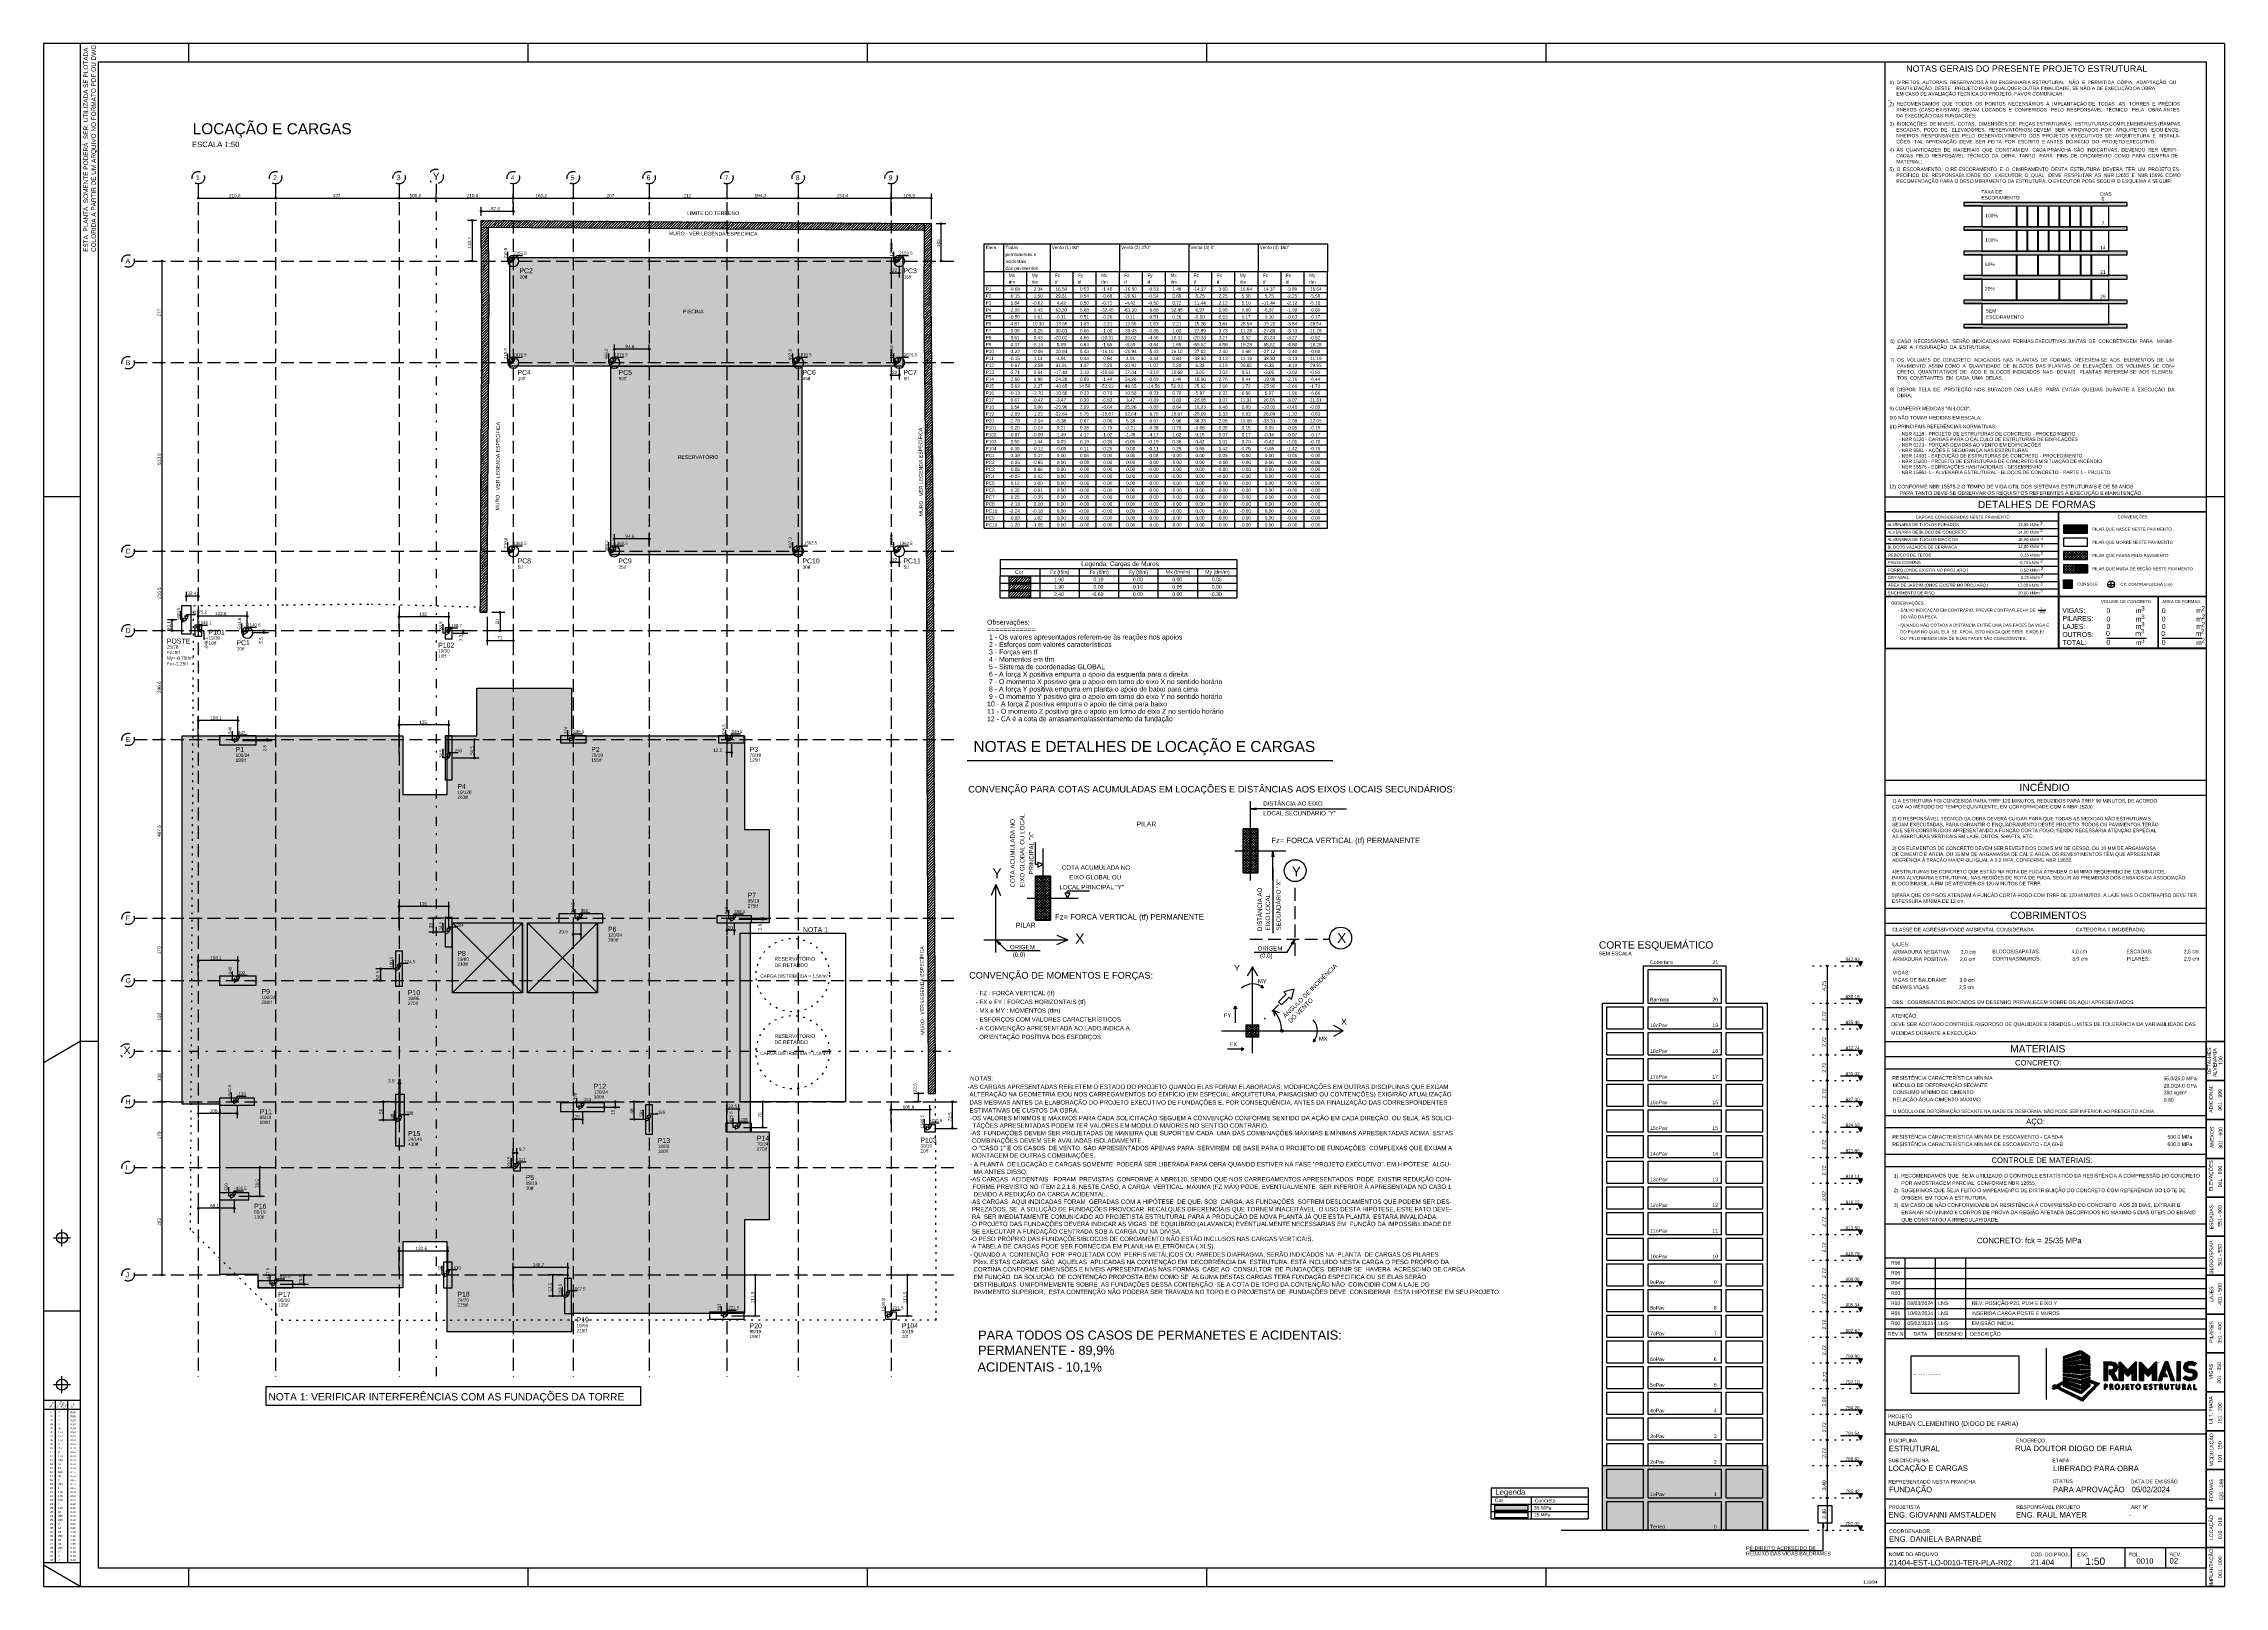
# Model space of a CAD drawing. Extents: x 0 to 119, y 0 to 84.
import ezdxf

# ---------------------------------------------------------------- set-up
doc = ezdxf.new("R2010")
doc.units = 0
doc.header["$MEASUREMENT"] = 0
for name, pattern in [('ESTILO_TQS_0001', [1, 0.7, -0.3]), ('ESTILO_TQS_0002', [0.4, 0.1, -0.3]), ('ESTILO_TQS_0003', [1.5, 0.5, -0.4, 0.1, -0.5])]:
    doc.linetypes.add(name, pattern=pattern)
for name, color, linetype in [('1', 3, 'CONTINUOUS'), ('10', 252, 'CONTINUOUS'), ('15', 12, 'CONTINUOUS'), ('18', 6, 'CONTINUOUS'), ('20', 1, 'CONTINUOUS'), ('23', 100, 'CONTINUOUS'), ('26', 10, 'CONTINUOUS'), ('27', 250, 'CONTINUOUS'), ('3', 7, 'CONTINUOUS'), ('32', 250, 'CONTINUOUS'), ('35', 255, 'CONTINUOUS'), ('36', 7, 'CONTINUOUS'), ('40', 7, 'CONTINUOUS'), ('42', 7, 'CONTINUOUS'), ('47', 7, 'CONTINUOUS'), ('48', 7, 'CONTINUOUS'), ('50', 7, 'CONTINUOUS'), ('62', 7, 'CONTINUOUS'), ('65', 7, 'CONTINUOUS'), ('7', 232, 'CONTINUOUS'), ('9', 8, 'CONTINUOUS')]:
    doc.layers.add(name, color=color, linetype=linetype)
doc.styles.add('TQS_ARIAL', font='arial.ttf')

msp = doc.modelspace()

# ---------------------------------------------------------------- linework, layer by layer
at = {"layer": '1', "color": 3, "linetype": 'ESTILO_TQS_0001'}
for p, q in [((8.433304, 76.455536), (8.433304, 11.436753)), ((12.645186, 76.455536), (12.645186, 11.436753)), ((19.38434, 76.455536), (19.38434, 11.436753)), ((25.609774, 76.455536), (25.609774, 11.436753)), ((28.87434, 76.455536), (28.87434, 11.436753)), ((33.01434, 76.455536), (33.01434, 11.436753)), ((37.254341, 76.455536), (37.254341, 11.436753)), ((41.141232, 76.455536), (41.141232, 11.436753)), ((46.209465, 76.455536), (46.209465, 11.436753)), ((4.943936, 72.248614), (49.628599, 72.248614)), ((4.943936, 66.708593), (49.628599, 66.708593)), ((4.943936, 56.429653), (49.628599, 56.429653)), ((4.943936, 52.100227), (49.628599, 52.100227)), ((4.943936, 46.168909), (49.628599, 46.168909)), ((4.943936, 36.41893), (49.628599, 36.41893)), ((4.943936, 33.01893), (49.628599, 33.01893)), ((4.943936, 26.41893), (49.628599, 26.41893)), ((4.943936, 22.83893), (49.628599, 22.83893)), ((4.943936, 16.97893), (49.628599, 16.97893))]:
    msp.add_line(p, q, dxfattribs=at)
at = {"layer": '1', "color": 3, "linetype": 'Continuous'}
msp.add_line((25.80434, 22.83893), (25.80434, 22.83893), dxfattribs=at)
at = {"layer": '1', "color": 3, "linetype": 'ESTILO_TQS_0001'}
for centre in [(8.433304, 76.793036), (12.645186, 76.793036), (19.38434, 76.793036), (25.609774, 76.793036), (28.87434, 76.793036), (33.01434, 76.793036), (37.254341, 76.793036), (41.141232, 76.793036), (46.209465, 76.793036), (4.606436, 72.248614), (4.606436, 66.708593), (4.606436, 56.429653), (4.606436, 52.100227), (4.606436, 46.168909), (4.606436, 36.41893), (4.606436, 33.01893), (4.606436, 26.41893), (4.606436, 22.83893), (4.606436, 16.97893)]:
    msp.add_circle(centre, 0.3375, dxfattribs=at)
at = {"layer": '10', "color": 252, "linetype": 'Continuous'}
for p, q in [((23.860791, 74.148136), (23.857184, 74.462136)), ((23.857184, 74.462136), (48.407078, 74.288142)), ((23.899213, 69.281777), (23.860791, 74.148136)), ((24.241345, 74.079404), (24.279201, 69.284777)), ((48.02588, 73.910871), (48.02588, 74.290815)), ((48.393649, 70.052212), (48.407078, 74.288142)), ((23.885529, 66.779619), (23.899213, 69.281777)), ((24.265523, 66.777541), (24.279207, 69.279698)), ((48.097918, 60.734553), (48.013665, 70.048775)), ((48.477903, 60.73799), (48.393649, 70.052213)), ((23.845278, 59.41981), (23.885529, 66.779619)), ((24.225272, 59.417732), (24.265523, 66.777541)), ((48.146065, 55.204605), (48.097917, 60.734682)), ((48.52605, 55.207913), (48.477903, 60.73799)), ((23.812306, 53.390997), (23.845278, 59.41981)), ((24.190707, 53.099703), (24.225272, 59.417732)), ((48.180743, 45.397096), (48.146053, 55.20657)), ((48.560741, 45.39844), (48.52605, 55.207913)), ((23.80439, 53.101816), (23.80439, 53.390997)), ((23.80439, 53.101816), (24.190707, 53.099703)), ((48.212267, 36.483343), (48.180743, 45.397096)), ((48.592264, 36.484687), (48.560741, 45.39844)), ((48.226974, 32.324571), (48.212267, 36.483343)), ((48.606972, 32.325915), (48.592264, 36.484687)), ((48.247372, 26.86893), (48.226974, 32.324494)), ((48.62737, 26.870351), (48.606972, 32.325915)), ((48.247372, 26.86893), (48.62737, 26.86893))]:
    msp.add_line(p, q, dxfattribs=at)
for points in [[(104.694245, 75.254554), (113.605755, 75.254554), (113.605755, 75.444623), (104.694245, 75.444623), (104.694245, 75.254554)], [(48.013651, 70.053417), (48.02588, 73.910871), (23.861312, 74.082097)], [(104.694245, 73.924072), (113.605755, 73.924072), (113.605755, 74.114141), (104.694245, 74.114141), (104.694245, 73.924072)], [(104.694245, 72.59359), (113.605755, 72.59359), (113.605755, 72.783659), (104.694245, 72.783659), (104.694245, 72.59359)], [(104.694245, 71.263108), (113.605755, 71.263108), (113.605755, 71.453177), (104.694245, 71.453177), (104.694245, 71.263108)], [(104.694245, 69.932626), (113.605755, 69.932626), (113.605755, 70.122695), (104.694245, 70.122695), (104.694245, 69.932626)], [(104.694245, 68.602144), (113.605755, 68.602144), (113.605755, 68.792212), (104.694245, 68.792212), (104.694245, 68.602144)], [(22.284361, 36.15893), (22.284361, 36.17893), (26.104361, 36.17893), (26.104361, 32.35893), (22.284361, 32.35893), (22.284361, 36.17893), (26.104361, 32.35893), (26.104361, 36.17893), (22.284361, 32.35893)], [(26.384361, 36.15893), (26.384361, 36.17893), (30.204361, 36.17893), (30.204361, 32.35893), (26.384361, 32.35893), (26.384361, 36.17893), (30.204361, 32.35893), (30.204361, 36.17893), (26.384361, 32.35893)]]:
    msp.add_lwpolyline(points, dxfattribs=at)
for points in [[(104.694245, 75.254554), (113.605755, 75.254554), (113.605755, 75.444623)], [(104.694245, 75.254554), (113.605755, 75.444623), (104.694245, 75.444623)], [(104.694245, 75.254554), (104.694245, 75.444623), (104.694245, 75.254554)], [(104.694245, 73.924072), (113.605755, 73.924072), (113.605755, 74.114141)], [(104.694245, 73.924072), (113.605755, 74.114141), (104.694245, 74.114141)], [(104.694245, 73.924072), (104.694245, 74.114141), (104.694245, 73.924072)], [(104.694245, 72.59359), (113.605755, 72.59359), (113.605755, 72.783659)], [(104.694245, 72.59359), (113.605755, 72.783659), (104.694245, 72.783659)], [(104.694245, 72.59359), (104.694245, 72.783659), (104.694245, 72.59359)], [(104.694245, 71.263108), (113.605755, 71.263108), (113.605755, 71.453177)], [(104.694245, 71.263108), (113.605755, 71.453177), (104.694245, 71.453177)], [(104.694245, 71.263108), (104.694245, 71.453177), (104.694245, 71.263108)], [(104.694245, 69.932626), (113.605755, 69.932626), (113.605755, 70.122695)], [(104.694245, 69.932626), (113.605755, 70.122695), (104.694245, 70.122695)], [(104.694245, 69.932626), (104.694245, 70.122695), (104.694245, 69.932626)], [(104.694245, 68.602144), (113.605755, 68.602144), (113.605755, 68.792212)], [(104.694245, 68.602144), (113.605755, 68.792212), (104.694245, 68.792212)], [(104.694245, 68.602144), (104.694245, 68.792212), (104.694245, 68.602144)]]:
    msp.add_solid(points, dxfattribs=at)
at = {"layer": '15', "color": 12, "linetype": 'Continuous'}
msp.add_line((50.362471, 45.029784), (70.285702, 45.029784), dxfattribs=at)
at = {"layer": '18', "color": 6, "linetype": 'ESTILO_TQS_0003'}
for p, q in [((21.39434, 76.455536), (21.39434, 11.436753)), ((25.309774, 72.248614), (25.309774, 73.148614)), ((46.349489, 72.248614), (46.349489, 73.148614)), ((25.409774, 72.248614), (25.309774, 72.248614)), ((25.609774, 72.248614), (25.409774, 72.348614)), ((25.409774, 72.348614), (25.409774, 72.148614)), ((25.409774, 72.148614), (25.609774, 72.248614)), ((46.449489, 72.248614), (46.349489, 72.248614)), ((46.649489, 72.248614), (46.449489, 72.348614)), ((46.449489, 72.348614), (46.449489, 72.148614)), ((46.449489, 72.148614), (46.649489, 72.248614)), ((25.309774, 66.708593), (25.309774, 67.608593)), ((25.409774, 66.708593), (25.309774, 66.708593)), ((25.609774, 66.708593), (25.409774, 66.808593)), ((25.409774, 66.808593), (25.409774, 66.608593)), ((25.409774, 66.608593), (25.609774, 66.708593)), ((30.817519, 66.708593), (30.817519, 67.608593)), ((30.917519, 66.708593), (30.817519, 66.708593)), ((31.117519, 66.708593), (30.917519, 66.808593)), ((30.917519, 66.808593), (30.917519, 66.608593)), ((30.917519, 66.608593), (31.117519, 66.708593)), ((40.841232, 66.708593), (40.841232, 67.608593)), ((40.941232, 66.708593), (40.841232, 66.708593)), ((41.141232, 66.708593), (40.941232, 66.808593)), ((40.941232, 66.808593), (40.941232, 66.608593)), ((40.941232, 66.608593), (41.141232, 66.708593)), ((46.349489, 66.708593), (46.349489, 67.608593)), ((46.449489, 66.708593), (46.349489, 66.708593)), ((46.649489, 66.708593), (46.449489, 66.808593)), ((46.449489, 66.808593), (46.449489, 66.608593)), ((46.449489, 66.608593), (46.649489, 66.708593)), ((25.309774, 56.429653), (25.309774, 57.329653)), ((30.817519, 56.429653), (30.817519, 57.329653)), ((40.841232, 56.429653), (40.841232, 57.329653)), ((46.349489, 56.429653), (46.349489, 57.329653)), ((25.409774, 56.429653), (25.309774, 56.429653)), ((25.609774, 56.429653), (25.409774, 56.529653)), ((25.409774, 56.529653), (25.409774, 56.329653)), ((25.409774, 56.329653), (25.609774, 56.429653)), ((30.917519, 56.429653), (30.817519, 56.429653)), ((31.117519, 56.429653), (30.917519, 56.529653)), ((30.917519, 56.529653), (30.917519, 56.329653)), ((30.917519, 56.329653), (31.117519, 56.429653)), ((40.941232, 56.429653), (40.841232, 56.429653)), ((41.141232, 56.429653), (40.941232, 56.529653)), ((40.941232, 56.529653), (40.941232, 56.329653)), ((40.941232, 56.329653), (41.141232, 56.429653)), ((46.449489, 56.429653), (46.349489, 56.429653)), ((46.649489, 56.429653), (46.449489, 56.529653)), ((46.449489, 56.529653), (46.449489, 56.329653)), ((46.449489, 56.329653), (46.649489, 56.429653)), ((7.48504, 52.682314), (7.48504, 53.582314)), ((7.58504, 52.682314), (7.48504, 52.682314)), ((7.78504, 52.682314), (7.58504, 52.782314)), ((7.58504, 52.782314), (7.58504, 52.582314)), ((7.58504, 52.582314), (7.78504, 52.682314)), ((10.803319, 51.990227), (10.803319, 52.890227)), ((21.78434, 51.953711), (21.78434, 52.853711)), ((8.633304, 52.200227), (8.433304, 52.100227)), ((8.433304, 52.100227), (8.633304, 52.000227)), ((8.633304, 52.000227), (8.633304, 52.200227)), ((8.633304, 52.100227), (8.733304, 52.100227)), ((8.733304, 52.100227), (8.733304, 51.200227)), ((10.903319, 51.990227), (10.803319, 51.990227)), ((11.103319, 51.990227), (10.903319, 52.090227)), ((10.903319, 52.090227), (10.903319, 51.890227)), ((10.903319, 51.890227), (11.103319, 51.990227)), ((21.88434, 51.953711), (21.78434, 51.953711)), ((22.08434, 51.953711), (21.88434, 52.053711)), ((21.88434, 52.053711), (21.88434, 51.853711)), ((21.88434, 51.853711), (22.08434, 51.953711)), ((10.29434, 46.11893), (10.29434, 47.01893)), ((28.57434, 46.168909), (28.57434, 47.068909)), ((37.204385, 46.168909), (37.204385, 47.068909)), ((10.39434, 46.11893), (10.29434, 46.11893)), ((10.59434, 46.11893), (10.39434, 46.21893)), ((10.39434, 46.21893), (10.39434, 46.01893)), ((10.39434, 46.01893), (10.59434, 46.11893)), ((21.78434, 45.15893), (21.78434, 46.05893)), ((22.08434, 45.15893), (21.88434, 45.25893)), ((21.88434, 45.25893), (21.88434, 45.05893)), ((28.67434, 46.168909), (28.57434, 46.168909)), ((28.87434, 46.168909), (28.67434, 46.268909)), ((28.67434, 46.268909), (28.67434, 46.068909)), ((28.67434, 46.068909), (28.87434, 46.168909)), ((37.304385, 46.168909), (37.204385, 46.168909)), ((37.504385, 46.168909), (37.304385, 46.268909)), ((37.304385, 46.268909), (37.304385, 46.068909)), ((37.304385, 46.068909), (37.504385, 46.168909)), ((21.88434, 45.15893), (21.78434, 45.15893)), ((21.88434, 45.05893), (22.08434, 45.15893)), ((28.984361, 36.41893), (28.984361, 37.31893)), ((37.354384, 36.36693), (37.354384, 37.26693)), ((21.78434, 35.65893), (21.78434, 36.55893)), ((22.08434, 35.65893), (21.88434, 35.75893)), ((21.88434, 35.75893), (21.88434, 35.55893)), ((29.084361, 36.41893), (28.984361, 36.41893)), ((29.284361, 36.41893), (29.084361, 36.51893)), ((29.084361, 36.51893), (29.084361, 36.31893)), ((29.084361, 36.31893), (29.284361, 36.41893)), ((37.454384, 36.36693), (37.354384, 36.36693)), ((37.654384, 36.36693), (37.454384, 36.46693)), ((37.454384, 36.46693), (37.454384, 36.26693)), ((37.454384, 36.26693), (37.654384, 36.36693)), ((19.08434, 33.653281), (19.08434, 34.553281)), ((21.88434, 35.65893), (21.78434, 35.65893)), ((21.88434, 35.55893), (22.08434, 35.65893)), ((10.29434, 33.01893), (10.29434, 33.91893)), ((19.18434, 33.653281), (19.08434, 33.653281)), ((19.38434, 33.653281), (19.18434, 33.753281)), ((19.18434, 33.753281), (19.18434, 33.553281)), ((19.18434, 33.553281), (19.38434, 33.653281)), ((10.39434, 33.01893), (10.29434, 33.01893)), ((10.59434, 33.01893), (10.39434, 33.11893)), ((10.39434, 33.11893), (10.39434, 32.91893)), ((10.39434, 32.91893), (10.59434, 33.01893)), ((10.24434, 26.41893), (10.24434, 27.31893)), ((10.34434, 26.41893), (10.24434, 26.41893)), ((10.54434, 26.41893), (10.34434, 26.51893)), ((10.34434, 26.51893), (10.34434, 26.31893)), ((10.34434, 26.31893), (10.54434, 26.41893)), ((19.13434, 25.41893), (19.13434, 26.31893)), ((29.07434, 26.11893), (29.07434, 27.01893)), ((29.37434, 26.11893), (29.17434, 26.21893)), ((29.17434, 26.21893), (29.17434, 26.01893)), ((32.71434, 25.45893), (32.71434, 26.35893)), ((19.23434, 25.41893), (19.13434, 25.41893)), ((19.43434, 25.41893), (19.23434, 25.51893)), ((19.23434, 25.51893), (19.23434, 25.31893)), ((19.23434, 25.31893), (19.43434, 25.41893)), ((29.17434, 26.11893), (29.07434, 26.11893)), ((29.17434, 26.01893), (29.37434, 26.11893)), ((32.81434, 25.45893), (32.71434, 25.45893)), ((33.01434, 25.45893), (32.81434, 25.55893)), ((32.81434, 25.55893), (32.81434, 25.35893)), ((32.81434, 25.35893), (33.01434, 25.45893)), ((37.604286, 25.01893), (37.604286, 25.91893)), ((37.704286, 25.01893), (37.604286, 25.01893)), ((37.904286, 25.01893), (37.704286, 25.11893)), ((37.704286, 25.11893), (37.704286, 24.91893)), ((37.704286, 24.91893), (37.904286, 25.01893)), ((48.024973, 24.96893), (48.024973, 25.86893)), ((48.324973, 24.96893), (48.124973, 25.06893)), ((48.124973, 25.06893), (48.124973, 24.86893)), ((48.124973, 24.96893), (48.024973, 24.96893)), ((48.124973, 24.86893), (48.324973, 24.96893)), ((25.50434, 22.83893), (25.50434, 23.73893)), ((25.60434, 22.83893), (25.50434, 22.83893)), ((25.80434, 22.83893), (25.60434, 22.93893)), ((25.60434, 22.93893), (25.60434, 22.73893)), ((25.60434, 22.73893), (25.80434, 22.83893)), ((10.09434, 21.26893), (10.09434, 22.16893)), ((10.19434, 21.26893), (10.09434, 21.26893)), ((10.39434, 21.26893), (10.19434, 21.36893)), ((10.19434, 21.36893), (10.19434, 21.16893)), ((10.19434, 21.16893), (10.39434, 21.26893)), ((21.73434, 16.97893), (21.73434, 17.87893)), ((12.345186, 16.46893), (12.345186, 17.36893)), ((21.83434, 16.97893), (21.73434, 16.97893)), ((22.03434, 16.97893), (21.83434, 17.07893)), ((21.83434, 17.07893), (21.83434, 16.87893)), ((21.83434, 16.87893), (22.03434, 16.97893)), ((28.28434, 15.82893), (28.28434, 16.72893)), ((12.445186, 16.46893), (12.345186, 16.46893)), ((12.645186, 16.46893), (12.445186, 16.56893)), ((12.445186, 16.56893), (12.445186, 16.36893)), ((12.445186, 16.36893), (12.645186, 16.46893)), ((28.38434, 15.82893), (28.28434, 15.82893)), ((28.58434, 15.82893), (28.38434, 15.92893)), ((28.38434, 15.92893), (28.38434, 15.72893)), ((28.38434, 15.72893), (28.58434, 15.82893)), ((36.954341, 14.74893), (36.954341, 15.64893)), ((45.909465, 14.74893), (45.909465, 15.64893)), ((37.054341, 14.74893), (36.954341, 14.74893)), ((37.254341, 14.74893), (37.054341, 14.84893)), ((37.054341, 14.84893), (37.054341, 14.64893)), ((37.054341, 14.64893), (37.254341, 14.74893)), ((46.009465, 14.74893), (45.909465, 14.74893)), ((46.209465, 14.74893), (46.009465, 14.84893)), ((46.009465, 14.84893), (46.009465, 14.64893)), ((46.009465, 14.64893), (46.209465, 14.74893))]:
    msp.add_line(p, q, dxfattribs=at)
at = {"layer": '18', "color": 6, "linetype": 'Continuous'}
for p, q in [((23.857463, 74.432508), (23.88688, 74.461925)), ((23.858783, 74.292407), (24.027306, 74.46093)), ((23.860104, 74.152306), (24.167733, 74.459935)), ((23.928623, 74.079404), (23.946843, 74.097624)), ((23.946843, 74.097624), (24.308159, 74.45894)), ((24.070044, 74.079404), (24.12625, 74.13561)), ((24.12625, 74.13561), (24.448585, 74.457945)), ((24.211466, 74.079404), (24.305658, 74.173596)), ((24.305658, 74.173596), (24.589012, 74.45695)), ((24.352102, 74.078619), (24.39427, 74.120788)), ((24.39427, 74.120788), (24.485065, 74.211582)), ((24.485065, 74.211582), (24.729438, 74.455955)), ((24.492529, 74.077624), (24.588161, 74.173257)), ((24.588161, 74.173257), (24.664472, 74.249568)), ((24.632955, 74.076629), (24.782051, 74.225726)), ((24.664472, 74.249568), (24.869864, 74.45496)), ((24.773381, 74.075634), (24.975942, 74.278195)), ((24.782051, 74.225726), (24.84388, 74.287554)), ((24.84388, 74.287554), (25.010291, 74.453965)), ((24.913807, 74.074639), (25.169832, 74.330664)), ((24.975942, 74.278195), (25.023287, 74.32554)), ((25.023287, 74.32554), (25.150717, 74.45297)), ((25.054234, 74.073644), (25.363722, 74.383133)), ((25.169832, 74.330664), (25.202694, 74.363526)), ((25.19466, 74.072649), (25.557613, 74.435602)), ((25.202694, 74.363526), (25.291143, 74.451975)), ((25.335086, 74.071654), (25.609774, 74.346341)), ((25.363722, 74.383133), (25.382102, 74.401512)), ((25.382102, 74.401512), (25.431569, 74.45098)), ((25.475513, 74.070659), (25.609774, 74.20492)), ((25.557613, 74.435602), (25.561509, 74.439498)), ((25.561509, 74.439498), (25.571996, 74.449985)), ((25.609774, 74.346341), (25.690308, 74.426875)), ((25.609774, 74.20492), (25.800481, 74.395627)), ((25.615939, 74.069664), (25.910654, 74.364379)), ((25.690308, 74.426875), (25.712422, 74.448989)), ((25.756365, 74.068669), (26.020827, 74.333131)), ((25.800481, 74.395627), (25.852848, 74.447994)), ((25.896792, 74.067674), (26.131, 74.301883)), ((25.910654, 74.364379), (25.993274, 74.446999)), ((26.020827, 74.333131), (26.133699, 74.446003)), ((26.037218, 74.066679), (26.241174, 74.270634)), ((26.131, 74.301883), (26.274125, 74.445008)), ((26.177644, 74.065684), (26.351347, 74.239386)), ((26.241174, 74.270634), (26.414551, 74.444012)), ((26.31807, 74.064689), (26.46152, 74.208138)), ((26.351347, 74.239386), (26.554977, 74.443017)), ((26.458497, 74.063694), (26.571693, 74.17689)), ((26.46152, 74.208138), (26.695403, 74.442021)), ((26.571693, 74.17689), (26.835829, 74.441026)), ((26.598923, 74.062699), (26.681866, 74.145642)), ((26.681866, 74.145642), (26.976255, 74.44003)), ((26.739349, 74.061704), (26.792039, 74.114393)), ((26.792039, 74.114393), (27.116681, 74.439035)), ((26.879776, 74.060708), (26.902212, 74.083145)), ((26.902212, 74.083145), (27.257106, 74.438039)), ((27.020202, 74.059713), (27.390967, 74.430478)), ((27.160628, 74.058718), (27.503312, 74.401403)), ((27.301055, 74.057723), (27.615658, 74.372327)), ((27.390967, 74.430478), (27.397532, 74.437044)), ((27.441481, 74.056728), (27.728004, 74.343251)), ((27.503312, 74.401403), (27.537959, 74.436049)), ((27.581907, 74.055733), (27.84035, 74.314176)), ((27.615658, 74.372327), (27.678385, 74.435053)), ((27.722334, 74.054738), (27.952696, 74.2851)), ((27.728004, 74.343251), (27.818811, 74.434058)), ((27.84035, 74.314176), (27.959237, 74.433063)), ((27.86276, 74.053743), (28.065042, 74.256025)), ((27.952696, 74.2851), (28.099663, 74.432067)), ((28.003186, 74.052748), (28.177387, 74.226949)), ((28.065042, 74.256025), (28.240089, 74.431072)), ((28.143612, 74.051753), (28.289733, 74.197874)), ((28.177387, 74.226949), (28.380515, 74.430077)), ((28.284039, 74.050758), (28.402079, 74.168798)), ((28.289733, 74.197874), (28.520941, 74.429082)), ((28.402079, 74.168798), (28.661367, 74.428086)), ((28.424465, 74.049763), (28.514425, 74.139723)), ((28.514425, 74.139723), (28.801793, 74.427091)), ((28.564891, 74.048768), (28.626771, 74.110647)), ((28.626771, 74.110647), (28.87434, 74.358216)), ((28.705318, 74.047773), (28.739116, 74.081572)), ((28.739116, 74.081572), (28.87434, 74.216795)), ((28.845744, 74.046778), (28.851462, 74.052496)), ((28.851462, 74.052496), (28.87434, 74.075374)), ((28.87434, 74.358216), (28.92552, 74.409397)), ((28.87434, 74.216795), (29.0314, 74.373855)), ((28.87434, 74.075374), (29.137279, 74.338313)), ((28.92552, 74.409397), (28.94222, 74.426096)), ((28.98617, 74.045783), (29.243158, 74.302771)), ((29.0314, 74.373855), (29.082647, 74.425102)), ((29.126597, 74.044788), (29.349038, 74.267229)), ((29.137279, 74.338313), (29.223074, 74.424108)), ((29.243158, 74.302771), (29.363501, 74.423114)), ((29.267023, 74.043793), (29.454917, 74.231687)), ((29.349038, 74.267229), (29.503928, 74.422119)), ((29.407449, 74.042798), (29.560797, 74.196145)), ((29.454917, 74.231687), (29.644355, 74.421125)), ((29.547875, 74.041802), (29.666676, 74.160603)), ((29.560797, 74.196145), (29.784783, 74.420131)), ((29.666676, 74.160603), (29.92521, 74.419137)), ((29.688302, 74.040807), (29.772555, 74.125061)), ((29.772555, 74.125061), (30.065637, 74.418142)), ((29.828728, 74.039812), (29.878435, 74.089519)), ((29.878435, 74.089519), (30.206064, 74.417148)), ((29.969154, 74.038817), (29.984314, 74.053977)), ((29.984314, 74.053977), (30.086229, 74.155892)), ((30.086229, 74.155892), (30.318386, 74.388049)), ((30.109581, 74.037822), (30.430002, 74.358243)), ((30.250007, 74.036827), (30.541618, 74.328438)), ((30.318386, 74.388049), (30.346489, 74.416152)), ((30.390433, 74.035832), (30.653234, 74.298633)), ((30.430002, 74.358243), (30.486914, 74.415156)), ((30.53086, 74.034837), (30.764851, 74.268828)), ((30.541618, 74.328438), (30.62734, 74.41416)), ((30.653234, 74.298633), (30.767765, 74.413164)), ((30.671286, 74.033842), (30.876467, 74.239023)), ((30.764851, 74.268828), (30.90819, 74.412168)), ((30.811712, 74.032847), (30.988083, 74.209218)), ((30.876467, 74.239023), (31.048615, 74.411171)), ((30.952139, 74.031852), (31.0997, 74.179413)), ((30.988083, 74.209218), (31.189041, 74.410175)), ((31.092565, 74.030857), (31.211316, 74.149608)), ((31.0997, 74.179413), (31.329466, 74.409179)), ((31.211316, 74.149608), (31.469891, 74.408183)), ((31.232991, 74.029862), (31.322932, 74.119803)), ((31.322932, 74.119803), (31.610316, 74.407187)), ((31.373417, 74.028867), (31.434548, 74.089998)), ((31.434548, 74.089998), (31.664634, 74.320083)), ((31.513844, 74.027872), (31.546165, 74.060193)), ((31.546165, 74.060193), (31.667814, 74.181842)), ((31.65427, 74.026877), (31.657781, 74.030387)), ((31.657781, 74.030387), (31.670995, 74.043601)), ((31.664634, 74.320083), (31.750742, 74.406191)), ((31.667814, 74.181842), (31.891168, 74.405196)), ((31.670995, 74.043601), (32.031594, 74.404201)), ((31.794696, 74.025882), (31.842881, 74.074067)), ((31.842881, 74.074067), (32.17202, 74.403206)), ((31.935123, 74.024887), (32.038179, 74.127943)), ((32.038179, 74.127943), (32.312446, 74.40221)), ((32.075549, 74.023892), (32.233477, 74.18182)), ((32.215976, 74.022897), (32.428775, 74.235697)), ((32.233477, 74.18182), (32.452873, 74.401215)), ((32.356402, 74.021902), (32.624073, 74.289573)), ((32.428775, 74.235697), (32.593299, 74.40022)), ((32.496828, 74.020907), (32.819371, 74.34345)), ((32.624073, 74.289573), (32.733725, 74.399225)), ((32.637255, 74.019912), (33.01434, 74.396997)), ((32.777681, 74.018917), (33.01434, 74.255576)), ((32.819371, 74.34345), (32.874151, 74.398229)), ((32.918108, 74.017922), (33.01434, 74.114154)), ((33.01434, 74.396997), (33.014577, 74.397234)), ((33.01434, 74.255576), (33.155005, 74.396241)), ((33.01434, 74.114154), (33.295433, 74.395247)), ((33.058534, 74.016927), (33.076522, 74.034915)), ((33.076522, 74.034915), (33.43586, 74.394253)), ((33.19896, 74.015932), (33.274104, 74.091075)), ((33.274104, 74.091075), (33.576288, 74.39326)), ((33.339387, 74.014937), (33.471686, 74.147236)), ((33.471686, 74.147236), (33.716716, 74.392266)), ((33.479813, 74.013942), (33.669267, 74.203396)), ((33.620239, 74.012947), (33.866849, 74.259557)), ((33.669267, 74.203396), (33.857144, 74.391273)), ((33.760666, 74.011952), (34.064431, 74.315718)), ((33.866849, 74.259557), (33.997572, 74.390279)), ((33.901092, 74.010957), (34.140724, 74.250589)), ((34.041518, 74.009962), (34.396795, 74.365239)), ((34.064431, 74.315718), (34.137999, 74.389286)), ((34.140724, 74.250589), (34.262013, 74.371878)), ((34.181944, 74.008967), (34.506275, 74.333297)), ((34.262013, 74.371878), (34.278427, 74.388292)), ((34.322371, 74.007972), (34.615754, 74.301355)), ((34.396795, 74.365239), (34.418854, 74.387298)), ((34.462797, 74.006977), (34.725234, 74.269413)), ((34.506275, 74.333297), (34.55928, 74.386303)), ((34.603223, 74.005982), (34.834713, 74.237472)), ((34.615754, 74.301355), (34.699707, 74.385308)), ((34.725234, 74.269413), (34.840133, 74.384312)), ((34.74365, 74.004986), (34.944193, 74.20553)), ((34.834713, 74.237472), (34.980559, 74.383317)), ((34.884076, 74.003991), (35.053673, 74.173588)), ((34.944193, 74.20553), (35.120986, 74.382322)), ((35.024502, 74.002996), (35.163152, 74.141646)), ((35.053673, 74.173588), (35.261412, 74.381327)), ((35.163152, 74.141646), (35.401838, 74.380332)), ((35.164929, 74.002001), (35.272632, 74.109705)), ((35.272632, 74.109705), (35.542264, 74.379337)), ((35.305355, 74.001006), (35.382111, 74.077763)), ((35.382111, 74.077763), (35.682691, 74.378342)), ((35.445781, 74.000011), (35.491591, 74.045821)), ((35.491591, 74.045821), (35.823117, 74.377347)), ((35.586207, 73.999016), (35.601071, 74.013879)), ((35.601071, 74.013879), (35.963543, 74.376352)), ((35.726634, 73.998021), (35.808003, 74.07939)), ((35.808003, 74.07939), (36.10397, 74.375357)), ((35.86706, 73.997026), (36.104993, 74.234959)), ((36.007486, 73.996031), (36.380221, 74.368766)), ((36.104993, 74.234959), (36.244396, 74.374362)), ((36.147913, 73.995036), (36.478668, 74.325792)), ((36.288339, 73.994041), (36.577116, 74.282818)), ((36.380221, 74.368766), (36.384822, 74.373367)), ((36.428766, 73.993046), (36.675563, 74.239844)), ((36.478668, 74.325792), (36.525249, 74.372372)), ((36.569192, 73.992051), (36.77401, 74.196869)), ((36.577116, 74.282818), (36.665675, 74.371377)), ((36.675563, 74.239844), (36.806101, 74.370382)), ((36.709618, 73.991056), (36.872458, 74.153895)), ((36.77401, 74.196869), (36.946527, 74.369387)), ((36.850045, 73.990061), (36.970905, 74.110921)), ((36.872458, 74.153895), (37.086954, 74.368392)), ((36.970905, 74.110921), (37.22738, 74.367397)), ((36.990471, 73.989066), (37.069352, 74.067947)), ((37.069352, 74.067947), (37.254341, 74.252936)), ((37.130897, 73.988071), (37.167799, 74.024973)), ((37.167799, 74.024973), (37.254341, 74.111514)), ((37.254341, 74.252936), (37.328549, 74.327144)), ((37.254341, 74.111514), (37.42039, 74.277564)), ((37.271324, 73.987076), (37.512231, 74.227984)), ((37.328549, 74.327144), (37.367805, 74.3664)), ((37.41175, 73.986081), (37.604072, 74.178403)), ((37.42039, 74.277564), (37.50823, 74.365403)), ((37.512231, 74.227984), (37.648654, 74.364407)), ((37.552176, 73.985086), (37.695913, 74.128823)), ((37.604072, 74.178403), (37.789079, 74.36341)), ((37.692603, 73.984091), (37.787754, 74.079243)), ((37.695913, 74.128823), (37.929503, 74.362413)), ((37.787754, 74.079243), (38.069928, 74.361416)), ((37.833029, 73.983096), (37.879595, 74.029662)), ((37.879595, 74.029662), (38.210353, 74.36042)), ((37.973455, 73.982101), (37.976268, 73.984913)), ((37.976268, 73.984913), (38.350777, 74.359423)), ((38.113881, 73.981106), (38.184392, 74.051616)), ((38.184392, 74.051616), (38.491202, 74.358426)), ((38.254308, 73.980111), (38.392515, 74.118318)), ((38.392515, 74.118318), (38.631626, 74.357429)), ((38.394734, 73.979116), (38.600639, 74.185021)), ((38.53516, 73.978121), (38.808763, 74.251723)), ((38.600639, 74.185021), (38.772051, 74.356433)), ((38.675587, 73.977125), (39.016886, 74.318425)), ((38.808763, 74.251723), (38.912476, 74.355436)), ((38.816013, 73.97613), (39.167177, 74.327295)), ((38.956439, 73.975135), (39.251735, 74.270431)), ((39.016886, 74.318425), (39.0529, 74.354439)), ((39.096866, 73.97414), (39.336293, 74.213567)), ((39.167177, 74.327295), (39.193326, 74.353444)), ((39.237292, 73.973145), (39.42085, 74.156704)), ((39.251735, 74.270431), (39.333754, 74.35245)), ((39.336293, 74.213567), (39.474182, 74.351457)), ((39.377718, 73.97215), (39.505408, 74.09984)), ((39.42085, 74.156704), (39.61461, 74.350463)), ((39.505408, 74.09984), (39.755038, 74.34947)), ((39.518144, 73.971155), (39.589965, 74.042976)), ((39.589965, 74.042976), (39.895466, 74.348477)), ((39.658571, 73.97016), (39.674523, 73.986112)), ((39.674523, 73.986112), (40.035894, 74.347483)), ((39.798997, 73.969165), (39.834537, 74.004705)), ((39.834537, 74.004705), (40.176322, 74.34649)), ((39.939424, 73.96817), (40.024706, 74.053453)), ((40.024706, 74.053453), (40.31675, 74.345496)), ((40.07985, 73.967175), (40.214876, 74.102201)), ((40.214876, 74.102201), (40.457178, 74.344503)), ((40.220276, 73.96618), (40.405045, 74.150949)), ((40.360703, 73.965185), (40.595215, 74.199697)), ((40.405045, 74.150949), (40.597605, 74.343509)), ((40.501129, 73.96419), (40.785384, 74.248445)), ((40.595215, 74.199697), (40.738033, 74.342516)), ((40.641555, 73.963195), (40.975554, 74.297193)), ((40.781982, 73.9622), (41.141232, 74.321451)), ((40.785384, 74.248445), (40.878461, 74.341523)), ((40.922408, 73.961205), (41.141232, 74.18003)), ((40.975554, 74.297193), (41.018889, 74.340529)), ((41.062835, 73.96021), (41.141232, 74.038608)), ((41.141232, 74.321451), (41.155521, 74.335739)), ((41.141232, 74.18003), (41.26647, 74.305267)), ((41.141232, 74.038608), (41.377419, 74.274795)), ((41.155521, 74.335739), (41.159317, 74.339535)), ((41.203261, 73.959215), (41.488368, 74.244323)), ((41.26647, 74.305267), (41.299741, 74.338538)), ((41.343687, 73.95822), (41.599317, 74.21385)), ((41.377419, 74.274795), (41.440165, 74.337541)), ((41.484114, 73.957225), (41.710266, 74.183378)), ((41.488368, 74.244323), (41.58059, 74.336544)), ((41.599317, 74.21385), (41.721014, 74.335547)), ((41.62454, 73.95623), (41.821216, 74.152906)), ((41.710266, 74.183378), (41.861438, 74.33455)), ((41.764966, 73.955235), (41.932165, 74.122434)), ((41.821216, 74.152906), (42.001863, 74.333553)), ((41.905393, 73.95424), (42.043114, 74.091961)), ((41.932165, 74.122434), (42.142287, 74.332556)), ((42.043114, 74.091961), (42.282711, 74.331559)), ((42.045819, 73.953245), (42.154063, 74.061489)), ((42.154063, 74.061489), (42.423136, 74.330562)), ((42.186245, 73.95225), (42.265012, 74.031017)), ((42.265012, 74.031017), (42.56356, 74.329565)), ((42.326671, 73.951255), (42.375961, 74.000545)), ((42.375961, 74.000545), (42.703984, 74.328568)), ((42.467098, 73.95026), (42.48691, 73.970072)), ((42.48691, 73.970072), (42.844409, 74.327571)), ((42.607524, 73.949265), (42.677161, 74.018902)), ((42.677161, 74.018902), (42.984833, 74.326574)), ((42.74795, 73.94827), (43.029982, 74.230301)), ((42.888377, 73.947275), (43.252077, 74.310975)), ((43.028803, 73.94628), (43.36783, 74.285307)), ((43.029982, 74.230301), (43.125257, 74.325577)), ((43.169229, 73.945285), (43.483583, 74.259638)), ((43.252077, 74.310975), (43.265683, 74.324581)), ((43.309656, 73.94429), (43.599336, 74.23397)), ((43.36783, 74.285307), (43.406111, 74.323588)), ((43.450082, 73.943295), (43.715089, 74.208302)), ((43.483583, 74.259638), (43.546539, 74.322594)), ((43.590508, 73.9423), (43.830842, 74.182633)), ((43.599336, 74.23397), (43.686966, 74.3216)), ((43.715089, 74.208302), (43.827394, 74.320607)), ((43.730935, 73.941305), (43.946595, 74.156965)), ((43.830842, 74.182633), (43.967822, 74.319613)), ((43.871361, 73.940309), (44.062348, 74.131296)), ((43.946595, 74.156965), (44.108249, 74.318619)), ((44.011787, 73.939314), (44.178101, 74.105628)), ((44.062348, 74.131296), (44.248677, 74.317626)), ((44.152213, 73.938319), (44.293854, 74.07996)), ((44.178101, 74.105628), (44.389105, 74.316632)), ((44.29264, 73.937324), (44.409607, 74.054291)), ((44.293854, 74.07996), (44.529532, 74.315638)), ((44.409607, 74.054291), (44.66996, 74.314645)), ((44.433066, 73.936329), (44.52536, 74.028623)), ((44.52536, 74.028623), (44.810388, 74.313651)), ((44.573492, 73.935334), (44.641112, 74.002954)), ((44.641112, 74.002954), (44.950815, 74.312657)), ((44.713919, 73.934339), (44.756865, 73.977286)), ((44.756865, 73.977286), (45.091243, 74.311664)), ((44.854345, 73.933344), (44.872618, 73.951618)), ((44.872618, 73.951618), (45.231671, 74.31067)), ((44.994771, 73.932349), (45.010501, 73.948079)), ((45.010501, 73.948079), (45.372098, 74.309676)), ((45.135198, 73.931354), (45.211569, 74.007726)), ((45.211569, 74.007726), (45.512526, 74.308682)), ((45.275624, 73.930359), (45.412637, 74.067372)), ((45.412637, 74.067372), (45.652954, 74.307689)), ((45.41605, 73.929364), (45.613705, 74.127019)), ((45.556477, 73.928369), (45.814773, 74.186666)), ((45.613705, 74.127019), (45.793381, 74.306695)), ((45.696903, 73.927374), (46.015842, 74.246313)), ((45.814773, 74.186666), (45.933809, 74.305701)), ((45.837329, 73.926379), (46.209465, 74.298514)), ((45.977755, 73.925384), (46.209465, 74.157093)), ((46.015842, 74.246313), (46.074237, 74.304708)), ((46.118182, 73.924389), (46.209465, 74.015672)), ((46.209465, 74.298514), (46.214664, 74.303714)), ((46.209465, 74.157093), (46.355085, 74.302714)), ((46.209465, 74.015672), (46.495507, 74.301714)), ((46.258608, 73.923394), (46.271491, 73.936277)), ((46.271491, 73.936277), (46.635928, 74.300714)), ((46.399034, 73.922399), (46.44873, 73.972094)), ((46.44873, 73.972094), (46.776349, 74.299714)), ((46.539461, 73.921404), (46.625969, 74.007912)), ((46.625969, 74.007912), (46.916771, 74.298714)), ((46.679887, 73.920408), (46.803208, 74.043729)), ((46.803208, 74.043729), (47.057192, 74.297714)), ((46.820313, 73.919413), (46.829871, 73.928971)), ((46.829871, 73.928971), (46.980447, 74.079547)), ((46.96074, 73.918418), (47.032638, 73.990317)), ((46.980447, 74.079547), (47.197613, 74.296714)), ((47.032638, 73.990317), (47.157686, 74.115365)), ((47.101166, 73.917423), (47.235405, 74.051662)), ((47.157686, 74.115365), (47.338035, 74.295714)), ((47.235405, 74.051662), (47.334925, 74.151182)), ((47.241592, 73.916428), (47.438172, 74.113008)), ((47.334925, 74.151182), (47.478456, 74.294714)), ((47.382019, 73.915433), (47.640939, 74.174354)), ((47.438172, 74.113008), (47.512164, 74.187)), ((47.512164, 74.187), (47.618877, 74.293713)), ((47.522445, 73.914438), (47.843706, 74.235699)), ((47.640939, 74.174354), (47.689403, 74.222817)), ((47.662871, 73.913443), (48.02588, 74.276452)), ((47.689403, 74.222817), (47.759299, 74.292713)), ((47.803297, 73.912448), (48.02588, 74.135031)), ((47.843706, 74.235699), (47.866642, 74.258635)), ((47.866642, 74.258635), (47.89972, 74.291713)), ((47.943724, 73.911453), (48.02588, 73.99361)), ((52.632936, 54.373666), (52.89172, 54.63245)), ((52.632936, 54.515087), (52.750299, 54.63245)), ((52.733141, 54.33245), (52.766543, 54.365852)), ((52.766543, 54.365852), (53.033141, 54.63245)), ((52.874563, 54.33245), (52.955105, 54.412992)), ((52.955105, 54.412992), (53.174563, 54.63245)), ((53.015984, 54.33245), (53.143667, 54.460133)), ((53.143667, 54.460133), (53.315984, 54.63245)), ((53.157406, 54.33245), (53.332229, 54.507273)), ((53.298827, 54.33245), (53.520791, 54.554414)), ((53.332229, 54.507273), (53.457406, 54.63245)), ((53.440248, 54.33245), (53.709352, 54.601554)), ((53.520791, 54.554414), (53.598827, 54.63245)), ((53.58167, 54.33245), (53.832936, 54.583716)), ((53.709352, 54.601554), (53.740248, 54.63245)), ((53.723091, 54.33245), (53.832936, 54.442295))]:
    msp.add_line(p, q, dxfattribs=at)
at = {"layer": '18', "color": 6, "linetype": 'ESTILO_TQS_0003'}
msp.add_circle((21.39434, 76.855536), 0.4, dxfattribs=at)
at = {"layer": '20', "color": 1, "linetype": 'ESTILO_TQS_0003'}
for p, q in [((25.609774, 72.448614), (25.609774, 72.548614)), ((25.609774, 72.548614), (26.509774, 72.548614)), ((46.649489, 72.448614), (46.649489, 72.548614)), ((46.649489, 72.548614), (47.549489, 72.548614)), ((25.709774, 72.448614), (25.509774, 72.448614)), ((25.509774, 72.448614), (25.609774, 72.248614)), ((25.609774, 72.248614), (25.709774, 72.448614)), ((46.749489, 72.448614), (46.549489, 72.448614)), ((46.549489, 72.448614), (46.649489, 72.248614)), ((46.649489, 72.248614), (46.749489, 72.448614)), ((25.709774, 66.908593), (25.509774, 66.908593)), ((25.509774, 66.908593), (25.609774, 66.708593)), ((25.609774, 66.908593), (25.609774, 67.008593)), ((25.609774, 67.008593), (26.509774, 67.008593)), ((25.609774, 66.708593), (25.709774, 66.908593)), ((31.217519, 66.908593), (31.017519, 66.908593)), ((31.017519, 66.908593), (31.117519, 66.708593)), ((31.117519, 66.908593), (31.117519, 67.008593)), ((31.117519, 67.008593), (32.017519, 67.008593)), ((31.117519, 66.708593), (31.217519, 66.908593)), ((41.241232, 66.908593), (41.041232, 66.908593)), ((41.041232, 66.908593), (41.141232, 66.708593)), ((41.141232, 66.908593), (41.141232, 67.008593)), ((41.141232, 67.008593), (42.041232, 67.008593)), ((41.141232, 66.708593), (41.241232, 66.908593)), ((46.749489, 66.908593), (46.549489, 66.908593)), ((46.549489, 66.908593), (46.649489, 66.708593)), ((46.649489, 66.908593), (46.649489, 67.008593)), ((46.649489, 67.008593), (47.549489, 67.008593)), ((46.649489, 66.708593), (46.749489, 66.908593)), ((25.709774, 56.629653), (25.509774, 56.629653)), ((25.509774, 56.629653), (25.609774, 56.429653)), ((25.609774, 56.629653), (25.609774, 56.729653)), ((25.609774, 56.729653), (26.509774, 56.729653)), ((25.609774, 56.429653), (25.709774, 56.629653)), ((31.217519, 56.629653), (31.017519, 56.629653)), ((31.017519, 56.629653), (31.117519, 56.429653)), ((31.117519, 56.629653), (31.117519, 56.729653)), ((31.117519, 56.729653), (32.017519, 56.729653)), ((31.117519, 56.429653), (31.217519, 56.629653)), ((41.241232, 56.629653), (41.041232, 56.629653)), ((41.041232, 56.629653), (41.141232, 56.429653)), ((41.141232, 56.629653), (41.141232, 56.729653)), ((41.141232, 56.729653), (42.041232, 56.729653)), ((41.141232, 56.429653), (41.241232, 56.629653)), ((46.749489, 56.629653), (46.549489, 56.629653)), ((46.549489, 56.629653), (46.649489, 56.429653)), ((46.649489, 56.629653), (46.649489, 56.729653)), ((46.649489, 56.729653), (47.549489, 56.729653)), ((46.649489, 56.429653), (46.749489, 56.629653)), ((7.88504, 52.882314), (7.68504, 52.882314)), ((7.68504, 52.882314), (7.78504, 52.682314)), ((7.78504, 52.882314), (7.78504, 52.982314)), ((7.78504, 52.982314), (8.68504, 52.982314)), ((7.78504, 52.682314), (7.88504, 52.882314)), ((8.433304, 52.300227), (8.433304, 52.400227)), ((8.433304, 52.400227), (9.333304, 52.400227)), ((8.533304, 52.300227), (8.333304, 52.300227)), ((8.333304, 52.300227), (8.433304, 52.100227)), ((8.433304, 52.100227), (8.533304, 52.300227)), ((11.203319, 52.190227), (11.003319, 52.190227)), ((11.003319, 52.190227), (11.103319, 51.990227)), ((11.103319, 52.190227), (11.103319, 52.290227)), ((11.103319, 52.290227), (12.003319, 52.290227)), ((11.103319, 51.990227), (11.203319, 52.190227)), ((22.18434, 52.153711), (21.98434, 52.153711)), ((21.98434, 52.153711), (22.08434, 51.953711)), ((22.08434, 52.153711), (22.08434, 52.253711)), ((22.08434, 52.253711), (22.98434, 52.253711)), ((22.08434, 51.953711), (22.18434, 52.153711)), ((10.59434, 46.31893), (10.59434, 46.41893)), ((10.59434, 46.41893), (11.49434, 46.41893)), ((28.87434, 46.368909), (28.87434, 46.468909)), ((28.87434, 46.468909), (29.77434, 46.468909)), ((37.504385, 46.368909), (37.504385, 46.468909)), ((37.504385, 46.468909), (38.404385, 46.468909)), ((10.69434, 46.31893), (10.49434, 46.31893)), ((10.49434, 46.31893), (10.59434, 46.11893)), ((10.59434, 46.11893), (10.69434, 46.31893)), ((22.18434, 45.35893), (21.98434, 45.35893)), ((21.98434, 45.35893), (22.08434, 45.15893)), ((22.08434, 45.35893), (22.08434, 45.45893)), ((22.08434, 45.45893), (22.98434, 45.45893)), ((22.08434, 45.15893), (22.18434, 45.35893)), ((28.97434, 46.368909), (28.77434, 46.368909)), ((28.77434, 46.368909), (28.87434, 46.168909)), ((28.87434, 46.168909), (28.97434, 46.368909)), ((37.604385, 46.368909), (37.404385, 46.368909)), ((37.404385, 46.368909), (37.504385, 46.168909)), ((37.504385, 46.168909), (37.604385, 46.368909)), ((22.18434, 35.85893), (21.98434, 35.85893)), ((21.98434, 35.85893), (22.08434, 35.65893)), ((22.08434, 35.85893), (22.08434, 35.95893)), ((22.08434, 35.95893), (22.98434, 35.95893)), ((22.08434, 35.65893), (22.18434, 35.85893)), ((29.384361, 36.61893), (29.184361, 36.61893)), ((29.184361, 36.61893), (29.284361, 36.41893)), ((29.284361, 36.61893), (29.284361, 36.71893)), ((29.284361, 36.71893), (30.184361, 36.71893)), ((29.284361, 36.41893), (29.384361, 36.61893)), ((37.754384, 36.56693), (37.554384, 36.56693)), ((37.554384, 36.56693), (37.654384, 36.36693)), ((37.654384, 36.56693), (37.654384, 36.66693)), ((37.654384, 36.66693), (38.554384, 36.66693)), ((37.654384, 36.36693), (37.754384, 36.56693)), ((10.59434, 33.21893), (10.59434, 33.31893)), ((10.59434, 33.31893), (11.49434, 33.31893)), ((19.48434, 33.86893), (19.28434, 33.86893)), ((19.28434, 33.86893), (19.38434, 33.66893)), ((19.38434, 33.86893), (19.38434, 33.96893)), ((19.38434, 33.96893), (20.28434, 33.96893)), ((19.38434, 33.66893), (19.48434, 33.86893)), ((10.69434, 33.21893), (10.49434, 33.21893)), ((10.49434, 33.21893), (10.59434, 33.01893)), ((10.59434, 33.01893), (10.69434, 33.21893)), ((4.943936, 29.17893), (49.509288, 29.17893)), ((10.64434, 26.61893), (10.44434, 26.61893)), ((10.44434, 26.61893), (10.54434, 26.41893)), ((10.54434, 26.61893), (10.54434, 26.71893)), ((10.54434, 26.71893), (11.44434, 26.71893)), ((10.54434, 26.41893), (10.64434, 26.61893)), ((29.47434, 26.31893), (29.27434, 26.31893)), ((29.27434, 26.31893), (29.37434, 26.11893)), ((29.37434, 26.31893), (29.37434, 26.41893)), ((29.37434, 26.41893), (30.27434, 26.41893)), ((29.37434, 26.11893), (29.47434, 26.31893)), ((19.53434, 25.61893), (19.33434, 25.61893)), ((19.33434, 25.61893), (19.43434, 25.41893)), ((19.43434, 25.61893), (19.43434, 25.71893)), ((19.43434, 25.71893), (20.33434, 25.71893)), ((19.43434, 25.41893), (19.53434, 25.61893)), ((33.11434, 25.65893), (32.91434, 25.65893)), ((32.91434, 25.65893), (33.01434, 25.45893)), ((33.01434, 25.65893), (33.01434, 25.75893)), ((33.01434, 25.75893), (33.91434, 25.75893)), ((33.01434, 25.45893), (33.11434, 25.65893)), ((38.004286, 25.21893), (37.804286, 25.21893)), ((37.804286, 25.21893), (37.904286, 25.01893)), ((37.904286, 25.21893), (37.904286, 25.31893)), ((37.904286, 25.31893), (38.804286, 25.31893)), ((37.904286, 25.01893), (38.004286, 25.21893)), ((48.424973, 25.16893), (48.224973, 25.16893)), ((48.224973, 25.16893), (48.324973, 24.96893)), ((48.324973, 25.16893), (48.324973, 25.26893)), ((48.324973, 25.26893), (49.224973, 25.26893)), ((48.324973, 24.96893), (48.424973, 25.16893)), ((25.90434, 23.03893), (25.70434, 23.03893)), ((25.70434, 23.03893), (25.80434, 22.83893)), ((25.80434, 23.03893), (25.80434, 23.13893)), ((25.80434, 23.13893), (26.70434, 23.13893)), ((25.80434, 22.83893), (25.90434, 23.03893)), ((10.49434, 21.46893), (10.29434, 21.46893)), ((10.29434, 21.46893), (10.39434, 21.26893)), ((10.39434, 21.46893), (10.39434, 21.56893)), ((10.39434, 21.56893), (11.29434, 21.56893)), ((10.39434, 21.26893), (10.49434, 21.46893)), ((12.745186, 16.66893), (12.545186, 16.66893)), ((12.545186, 16.66893), (12.645186, 16.46893)), ((12.645186, 16.66893), (12.645186, 16.76893)), ((12.645186, 16.76893), (13.545186, 16.76893)), ((12.645186, 16.46893), (12.745186, 16.66893)), ((22.13434, 17.17893), (21.93434, 17.17893)), ((21.93434, 17.17893), (22.03434, 16.97893)), ((22.03434, 17.17893), (22.03434, 17.27893)), ((22.03434, 17.27893), (22.93434, 17.27893)), ((22.03434, 16.97893), (22.13434, 17.17893)), ((28.68434, 16.02893), (28.48434, 16.02893)), ((28.48434, 16.02893), (28.58434, 15.82893)), ((28.58434, 16.02893), (28.58434, 16.12893)), ((28.58434, 16.12893), (29.48434, 16.12893)), ((28.58434, 15.82893), (28.68434, 16.02893)), ((37.354341, 14.94893), (37.154341, 14.94893)), ((37.154341, 14.94893), (37.254341, 14.74893)), ((37.254341, 14.94893), (37.254341, 15.04893)), ((37.254341, 15.04893), (38.154341, 15.04893)), ((37.254341, 14.74893), (37.354341, 14.94893)), ((46.309465, 14.94893), (46.109465, 14.94893)), ((46.109465, 14.94893), (46.209465, 14.74893)), ((46.209465, 14.94893), (46.209465, 15.04893)), ((46.209465, 15.04893), (47.109465, 15.04893)), ((46.209465, 14.74893), (46.309465, 14.94893))]:
    msp.add_line(p, q, dxfattribs=at)
msp.add_circle((4.544336, 29.17893), 0.4, dxfattribs=at)
at = {"layer": '23', "color": 100, "linetype": 'Continuous'}
for points in [[(84.98582, 6.584557), (93.98582, 6.584557), (93.98582, 3.058256), (84.98582, 3.058256), (84.98582, 6.584557)], [(79.123682, 4.430036), (80.923682, 4.430036), (80.923682, 4.130036), (79.123682, 4.130036), (79.123682, 4.430036)]]:
    msp.add_lwpolyline(points, dxfattribs=at)
for points in [[(84.98582, 6.584557), (93.98582, 6.584557), (93.98582, 3.058256)], [(84.98582, 6.584557), (93.98582, 3.058256), (84.98582, 3.058256)], [(84.98582, 6.584557), (84.98582, 3.058256), (84.98582, 6.584557)], [(79.123682, 4.430036), (80.923682, 4.430036), (80.923682, 4.130036)], [(79.123682, 4.430036), (80.923682, 4.130036), (79.123682, 4.130036)], [(79.123682, 4.430036), (79.123682, 4.130036), (79.123682, 4.430036)]]:
    msp.add_solid(points, dxfattribs=at)
at = {"layer": '26', "color": 10, "linetype": 'Continuous'}
for p, q in [((23.861885, 74.011477), (23.933991, 74.083582)), ((23.862993, 73.871163), (24.074417, 74.082587)), ((23.864101, 73.73085), (24.214843, 74.081592)), ((23.865209, 73.590536), (24.212721, 73.938048)), ((23.866317, 73.450223), (24.177438, 73.761344)), ((24.177438, 73.761344), (24.207234, 73.79114)), ((24.207234, 73.79114), (24.221675, 73.805581)), ((24.212721, 73.938048), (24.226067, 73.951394)), ((24.221675, 73.805581), (24.240725, 73.824631)), ((24.226067, 73.951394), (24.232535, 73.957862)), ((24.232535, 73.957862), (24.241068, 73.966395)), ((24.241064, 73.82497), (24.241541, 73.825447)), ((24.241219, 73.966546), (24.241433, 73.96676)), ((24.241433, 73.96676), (24.242244, 73.967571)), ((24.241541, 73.825447), (24.243352, 73.827258)), ((23.867425, 73.309909), (24.142155, 73.58464)), ((23.868532, 73.169596), (24.106873, 73.407936)), ((23.86964, 73.029282), (24.07159, 73.231232)), ((23.870748, 72.888969), (24.036307, 73.054528)), ((23.871856, 72.748655), (24.001024, 72.877823)), ((23.872964, 72.608342), (23.965741, 72.701119)), ((23.930459, 72.524415), (24.075405, 72.669362)), ((23.965741, 72.701119), (24.094238, 72.829616)), ((24.001024, 72.877823), (24.113071, 72.98987)), ((24.036307, 73.054528), (24.131903, 73.150124)), ((24.056573, 72.509108), (24.134799, 72.587334)), ((24.07159, 73.231232), (24.150736, 73.310378)), ((24.075405, 72.669362), (24.145658, 72.739615)), ((24.094238, 72.829616), (24.156518, 72.891896)), ((24.106873, 73.407936), (24.169569, 73.470632)), ((24.113071, 72.98987), (24.167378, 73.044177)), ((24.123939, 72.435053), (24.237646, 72.54876)), ((24.131903, 73.150124), (24.178237, 73.196458)), ((24.134799, 72.587334), (24.237988, 72.690523)), ((24.142155, 73.58464), (24.188401, 73.630886)), ((24.145658, 72.739615), (24.23833, 72.832287)), ((24.150736, 73.310378), (24.189097, 73.348739)), ((24.156518, 72.891896), (24.238673, 72.97405)), ((24.167378, 73.044177), (24.239015, 73.115814)), ((24.169569, 73.470632), (24.199956, 73.50102)), ((24.178237, 73.196458), (24.239357, 73.257577)), ((24.188401, 73.630886), (24.210816, 73.6533)), ((24.189097, 73.348739), (24.239699, 73.399341)), ((24.199956, 73.50102), (24.240041, 73.541104)), ((24.210816, 73.6533), (24.240383, 73.682868)), ((24.237646, 72.54876), (24.238214, 72.549328)), ((24.237988, 72.690523), (24.238503, 72.691039)), ((24.238214, 72.549328), (24.238723, 72.549837)), ((24.23833, 72.832287), (24.238793, 72.83275)), ((24.238503, 72.691039), (24.238966, 72.691501)), ((24.238673, 72.97405), (24.239083, 72.97446)), ((24.238723, 72.549837), (24.239667, 72.550781)), ((24.238793, 72.83275), (24.239208, 72.833165)), ((24.238966, 72.691501), (24.239822, 72.692357)), ((24.239015, 73.115814), (24.239372, 73.116171)), ((24.239083, 72.97446), (24.239451, 72.974829)), ((24.239208, 72.833165), (24.239978, 72.833934)), ((24.239357, 73.257577), (24.239662, 73.257882)), ((24.239372, 73.116171), (24.239693, 73.116492)), ((24.239451, 72.974829), (24.240133, 72.975511)), ((24.239662, 73.257882), (24.239936, 73.258156)), ((24.239667, 72.550781), (24.242512, 72.553626)), ((24.239693, 73.116492), (24.240288, 73.117087)), ((24.239699, 73.399341), (24.239952, 73.399593)), ((24.239822, 72.692357), (24.242404, 72.694939)), ((24.239936, 73.258156), (24.240443, 73.258664)), ((24.239952, 73.399593), (24.240178, 73.39982)), ((24.239978, 72.833934), (24.242296, 72.836253)), ((24.240041, 73.541104), (24.240241, 73.541304)), ((24.240133, 72.975511), (24.242188, 72.977566)), ((24.240178, 73.39982), (24.240598, 73.40024)), ((24.240288, 73.117087), (24.24208, 73.118879)), ((24.240421, 73.541484), (24.240754, 73.541817)), ((24.240443, 73.258664), (24.241972, 73.260193)), ((24.240598, 73.40024), (24.241864, 73.401506)), ((24.240663, 73.683148), (24.240909, 73.683393)), ((24.240754, 73.541817), (24.241756, 73.54282)), ((24.240909, 73.683393), (24.241649, 73.684133)), ((24.241649, 73.684133), (24.24446, 73.686944)), ((24.241756, 73.54282), (24.245388, 73.546451)), ((24.241864, 73.401506), (24.245443, 73.405085)), ((24.241972, 73.260193), (24.245498, 73.263719)), ((24.24208, 73.118879), (24.245553, 73.122353)), ((24.242188, 72.977566), (24.245609, 72.980987)), ((24.242296, 72.836253), (24.245664, 72.83962)), ((24.242404, 72.694939), (24.245719, 72.698254)), ((24.242512, 72.553626), (24.245775, 72.556888)), ((24.245443, 73.405085), (24.246675, 73.406317)), ((24.245498, 73.263719), (24.247783, 73.266004)), ((24.245553, 73.122353), (24.248891, 73.12569)), ((24.245609, 72.980987), (24.249999, 72.985377)), ((24.245664, 72.83962), (24.251107, 72.845063)), ((24.245719, 72.698254), (24.252215, 72.70475)), ((24.245775, 72.556888), (24.253323, 72.564436)), ((23.874072, 72.468028), (23.930459, 72.524415)), ((23.87518, 72.327715), (23.895176, 72.347711)), ((23.876287, 72.187401), (24.03774, 72.348854)), ((23.877395, 72.047088), (24.018907, 72.1886)), ((23.878503, 71.906774), (24.000075, 72.028346)), ((23.879611, 71.766461), (23.981242, 71.868092)), ((23.880719, 71.626147), (23.962409, 71.707838)), ((23.881827, 71.485834), (23.943577, 71.547584)), ((23.882935, 71.34552), (23.924744, 71.38733)), ((23.895176, 72.347711), (24.056573, 72.509108)), ((23.905911, 71.227076), (24.047922, 71.369087)), ((23.924744, 71.38733), (24.058782, 71.521367)), ((23.943577, 71.547584), (24.069641, 71.673648)), ((23.962409, 71.707838), (24.080501, 71.825929)), ((23.981242, 71.868092), (24.091361, 71.97821)), ((24.000075, 72.028346), (24.10222, 72.130491)), ((24.018907, 72.1886), (24.11308, 72.282772)), ((24.037063, 71.216806), (24.234909, 71.414652)), ((24.03774, 72.348854), (24.123939, 72.435053)), ((24.047922, 71.369087), (24.235251, 71.556415)), ((24.058782, 71.521367), (24.235593, 71.698179)), ((24.069641, 71.673648), (24.235936, 71.839942)), ((24.080501, 71.825929), (24.236278, 71.981706)), ((24.091361, 71.97821), (24.23662, 72.123469)), ((24.10222, 72.130491), (24.236962, 72.265233)), ((24.11308, 72.282772), (24.237304, 72.406996)), ((24.234909, 71.414652), (24.235897, 71.41564)), ((24.235251, 71.556415), (24.236186, 71.557351)), ((24.235593, 71.698179), (24.236476, 71.699062)), ((24.235897, 71.41564), (24.236783, 71.416526)), ((24.235936, 71.839942), (24.236766, 71.840773)), ((24.236186, 71.557351), (24.237026, 71.55819)), ((24.236278, 71.981706), (24.237055, 71.982484)), ((24.236476, 71.699062), (24.237268, 71.699854)), ((24.23662, 72.123469), (24.237345, 72.124195)), ((24.236766, 71.840773), (24.237511, 71.841518)), ((24.236783, 71.416526), (24.238426, 71.418168)), ((24.236962, 72.265233), (24.237635, 72.265906)), ((24.237026, 71.55819), (24.238581, 71.559745)), ((24.237055, 71.982484), (24.237753, 71.983182)), ((24.237268, 71.699854), (24.238736, 71.701321)), ((24.237304, 72.406996), (24.237924, 72.407617)), ((24.237345, 72.124195), (24.237996, 72.124845)), ((24.237511, 71.841518), (24.238891, 71.842898)), ((24.237635, 72.265906), (24.238238, 72.266509)), ((24.237753, 71.983182), (24.239046, 71.984475)), ((24.237924, 72.407617), (24.238481, 72.408173)), ((24.237996, 72.124845), (24.239202, 72.126051)), ((24.238238, 72.266509), (24.239357, 72.267628)), ((24.238426, 71.418168), (24.243375, 71.423118)), ((24.238481, 72.408173), (24.239512, 72.409204)), ((24.238581, 71.559745), (24.243268, 71.564432)), ((24.238736, 71.701321), (24.24316, 71.705745)), ((24.238891, 71.842898), (24.243052, 71.847059)), ((24.239046, 71.984475), (24.242944, 71.988372)), ((24.239202, 72.126051), (24.242836, 72.129685)), ((24.239357, 72.267628), (24.242728, 72.270999)), ((24.239512, 72.409204), (24.24262, 72.412312)), ((24.24262, 72.412312), (24.24583, 72.415522)), ((24.242728, 72.270999), (24.245885, 72.274156)), ((24.242836, 72.129685), (24.24594, 72.13279)), ((24.242944, 71.988372), (24.245996, 71.991424)), ((24.243052, 71.847059), (24.246051, 71.850058)), ((24.24316, 71.705745), (24.246106, 71.708692)), ((24.243268, 71.564432), (24.246162, 71.567326)), ((24.243375, 71.423118), (24.246217, 71.42596)), ((24.24583, 72.415522), (24.254431, 72.424123)), ((24.245885, 72.274156), (24.255539, 72.28381)), ((24.24594, 72.13279), (24.255716, 72.142566)), ((24.245996, 71.991424), (24.255606, 72.001034)), ((24.246051, 71.850058), (24.255495, 71.859502)), ((24.246106, 71.708692), (24.255385, 71.717971)), ((24.246162, 71.567326), (24.255274, 71.576439)), ((24.246217, 71.42596), (24.255164, 71.434907)), ((24.255164, 71.434907), (24.25615, 71.435893)), ((24.255274, 71.576439), (24.256089, 71.577253)), ((24.255385, 71.717971), (24.256029, 71.718614)), ((24.255495, 71.859502), (24.255968, 71.859975)), ((24.255606, 72.001034), (24.255908, 72.001336)), ((24.255847, 72.142697), (24.256646, 72.143496)), ((24.255908, 72.001336), (24.257754, 72.003182)), ((24.255968, 71.859975), (24.258862, 71.862869)), ((24.256029, 71.718614), (24.25997, 71.722555)), ((24.256089, 71.577253), (24.261078, 71.582242)), ((24.25615, 71.435893), (24.262185, 71.441928)), ((23.884042, 71.205207), (23.905911, 71.227076)), ((23.88515, 71.064893), (23.887079, 71.066822)), ((23.886258, 70.92458), (24.026203, 71.064525)), ((23.887079, 71.066822), (24.037063, 71.216806)), ((23.887366, 70.784266), (24.015344, 70.912244)), ((23.888474, 70.643953), (24.004484, 70.759963)), ((23.889582, 70.503639), (23.993624, 70.607682)), ((23.89069, 70.363326), (23.982765, 70.455401)), ((23.891797, 70.223012), (23.971905, 70.30312)), ((23.950186, 69.998558), (24.232172, 70.280544)), ((23.961046, 70.150839), (24.232514, 70.422308)), ((23.971905, 70.30312), (24.232856, 70.564071)), ((23.982765, 70.455401), (24.233198, 70.705835)), ((23.993624, 70.607682), (24.233541, 70.847598)), ((24.004484, 70.759963), (24.233883, 70.989362)), ((24.015344, 70.912244), (24.234225, 71.131125)), ((24.026203, 71.064525), (24.234567, 71.272888)), ((24.232172, 70.280544), (24.23358, 70.281952)), ((24.232514, 70.422308), (24.233869, 70.423663)), ((24.232856, 70.564071), (24.234159, 70.565374)), ((24.233198, 70.705835), (24.234449, 70.707085)), ((24.233541, 70.847598), (24.234738, 70.848796)), ((24.23358, 70.281952), (24.234843, 70.283215)), ((24.233869, 70.423663), (24.235086, 70.424879)), ((24.233883, 70.989362), (24.235028, 70.990507)), ((24.234159, 70.565374), (24.235328, 70.566543)), ((24.234225, 71.131125), (24.235317, 71.132218)), ((24.234449, 70.707085), (24.235571, 70.708207)), ((24.234567, 71.272888), (24.235607, 71.273929)), ((24.234738, 70.848796), (24.235813, 70.849871)), ((24.234843, 70.283215), (24.237184, 70.285556)), ((24.235028, 70.990507), (24.236056, 70.991534)), ((24.235086, 70.424879), (24.237339, 70.427132)), ((24.235317, 71.132218), (24.236298, 71.133198)), ((24.235328, 70.566543), (24.237494, 70.568709)), ((24.235571, 70.708207), (24.237649, 70.710286)), ((24.235607, 71.273929), (24.236541, 71.274862)), ((24.235813, 70.849871), (24.237805, 70.851862)), ((24.236056, 70.991534), (24.23796, 70.993439)), ((24.236298, 71.133198), (24.238115, 71.135015)), ((24.236541, 71.274862), (24.23827, 71.276592)), ((24.237029, 70.143979), (24.244347, 70.151297)), ((24.237184, 70.285556), (24.244239, 70.292611)), ((24.237339, 70.427132), (24.244131, 70.433924)), ((24.237494, 70.568709), (24.244023, 70.575238)), ((24.237649, 70.710286), (24.243915, 70.716551)), ((24.237805, 70.851862), (24.243807, 70.857865)), ((24.23796, 70.993439), (24.243699, 70.999178)), ((24.238115, 71.135015), (24.243591, 71.140491)), ((24.23827, 71.276592), (24.243483, 71.281805)), ((24.243483, 71.281805), (24.246272, 71.284594)), ((24.243591, 71.140491), (24.246328, 71.143228)), ((24.243699, 70.999178), (24.246383, 71.001862)), ((24.243807, 70.857865), (24.246438, 70.860496)), ((24.243915, 70.716551), (24.246493, 70.719129)), ((24.244023, 70.575238), (24.246549, 70.577763)), ((24.244131, 70.433924), (24.246604, 70.436397)), ((24.244239, 70.292611), (24.246659, 70.295031)), ((24.244347, 70.151297), (24.246715, 70.153665)), ((24.246272, 71.284594), (24.255054, 71.293375)), ((24.246328, 71.143228), (24.254943, 71.151843)), ((24.246383, 71.001862), (24.254833, 71.010311)), ((24.246438, 70.860496), (24.254722, 70.86878)), ((24.246493, 70.719129), (24.254612, 70.727248)), ((24.246549, 70.577763), (24.254501, 70.585716)), ((24.246604, 70.436397), (24.254391, 70.444184)), ((24.246659, 70.295031), (24.25428, 70.302652)), ((24.246715, 70.153665), (24.25417, 70.16112)), ((24.25417, 70.16112), (24.256695, 70.163646)), ((24.25428, 70.302652), (24.256635, 70.305007)), ((24.254391, 70.444184), (24.256574, 70.446367)), ((24.254501, 70.585716), (24.256513, 70.587728)), ((24.254612, 70.727248), (24.256453, 70.729089)), ((24.254722, 70.86878), (24.256392, 70.87045)), ((24.254833, 71.010311), (24.256332, 71.01181)), ((24.254943, 71.151843), (24.256271, 71.153171)), ((24.255054, 71.293375), (24.25621, 71.294532)), ((24.25621, 71.294532), (24.263293, 71.301615)), ((24.256271, 71.153171), (24.264401, 71.161301)), ((24.256332, 71.01181), (24.264425, 71.019903)), ((24.256392, 70.87045), (24.264277, 70.878334)), ((24.256453, 70.729089), (24.264129, 70.736765)), ((24.256513, 70.587728), (24.26398, 70.595195)), ((24.256574, 70.446367), (24.263832, 70.453626)), ((24.256635, 70.305007), (24.263684, 70.312056)), ((24.256695, 70.163646), (24.263536, 70.170487)), ((24.263536, 70.170487), (24.264682, 70.171633)), ((24.263684, 70.312056), (24.264664, 70.313036)), ((24.263832, 70.453626), (24.264645, 70.454438)), ((24.26398, 70.595195), (24.264626, 70.59584)), ((24.264129, 70.736765), (24.264607, 70.737243)), ((24.264277, 70.878334), (24.264588, 70.878645)), ((24.264569, 71.020048), (24.265049, 71.020528)), ((24.264588, 70.878645), (24.265624, 70.879682)), ((24.264607, 70.737243), (24.2662, 70.738836)), ((24.264626, 70.59584), (24.266775, 70.59799)), ((24.264645, 70.454438), (24.26735, 70.457143)), ((24.264664, 70.313036), (24.267925, 70.316297)), ((24.264682, 70.171633), (24.268501, 70.175451)), ((23.892905, 70.082699), (23.961046, 70.150839)), ((23.894013, 69.942385), (23.950186, 69.998558)), ((23.895121, 69.802072), (23.939327, 69.846277)), ((23.896229, 69.661758), (23.928467, 69.693996)), ((23.897337, 69.521445), (23.917607, 69.541715)), ((23.89742, 68.955842), (23.904983, 68.963406)), ((23.898197, 69.098041), (23.902481, 69.102325)), ((23.898444, 69.381131), (23.906748, 69.389434)), ((23.898975, 69.24024), (23.899979, 69.241244)), ((23.899979, 69.241244), (24.230461, 69.571727)), ((23.902481, 69.102325), (24.230119, 69.429963)), ((23.904983, 68.963406), (24.229777, 69.2882)), ((23.906748, 69.389434), (24.230804, 69.71349)), ((23.907486, 68.824487), (24.229435, 69.146436)), ((23.909988, 68.685567), (24.229093, 69.004673)), ((23.917607, 69.541715), (24.231146, 69.855254)), ((23.928467, 69.693996), (24.231488, 69.997017)), ((23.939327, 69.846277), (24.23183, 70.138781)), ((24.229093, 69.004673), (24.230973, 69.006553)), ((24.229435, 69.146436), (24.231263, 69.148264)), ((24.229777, 69.2882), (24.231552, 69.289975)), ((24.230119, 69.429963), (24.231842, 69.431686)), ((24.230461, 69.571727), (24.232132, 69.573397)), ((24.230804, 69.71349), (24.232421, 69.715108)), ((24.230973, 69.006553), (24.232661, 69.00824)), ((24.231146, 69.855254), (24.232711, 69.856819)), ((24.231263, 69.148264), (24.232903, 69.149904)), ((24.231488, 69.997017), (24.233, 69.99853)), ((24.231552, 69.289975), (24.233146, 69.291568)), ((24.23183, 70.138781), (24.23329, 70.140241)), ((24.231842, 69.431686), (24.233388, 69.433232)), ((24.232132, 69.573397), (24.233631, 69.574896)), ((24.232421, 69.715108), (24.233873, 69.71656)), ((24.232661, 69.00824), (24.235787, 69.011367)), ((24.232711, 69.856819), (24.234116, 69.858224)), ((24.232903, 69.149904), (24.235942, 69.152943)), ((24.233, 69.99853), (24.234358, 69.999887)), ((24.233146, 69.291568), (24.236097, 69.29452)), ((24.23329, 70.140241), (24.234601, 70.141551)), ((24.233388, 69.433232), (24.236253, 69.436096)), ((24.233631, 69.574896), (24.236408, 69.577673)), ((24.233873, 69.71656), (24.236563, 69.71925)), ((24.234116, 69.858224), (24.236718, 69.860826)), ((24.234358, 69.999887), (24.236873, 70.002403)), ((24.234601, 70.141551), (24.237029, 70.143979)), ((24.235787, 69.011367), (24.24521, 69.02079)), ((24.235942, 69.152943), (24.245102, 69.162103)), ((24.236097, 69.29452), (24.244994, 69.303417)), ((24.236253, 69.436096), (24.244886, 69.44473)), ((24.236408, 69.577673), (24.244779, 69.586044)), ((24.236563, 69.71925), (24.244671, 69.727357)), ((24.236718, 69.860826), (24.244563, 69.868671)), ((24.236873, 70.002403), (24.244455, 70.009984)), ((24.244455, 70.009984), (24.24677, 70.012299)), ((24.244563, 69.868671), (24.246825, 69.870933)), ((24.244671, 69.727357), (24.24688, 69.729567)), ((24.244779, 69.586044), (24.246936, 69.588201)), ((24.244886, 69.44473), (24.246991, 69.446835)), ((24.244994, 69.303417), (24.247046, 69.305469)), ((24.245102, 69.162103), (24.247102, 69.164103)), ((24.24521, 69.02079), (24.247157, 69.022737)), ((24.24677, 70.012299), (24.254059, 70.019589)), ((24.246825, 69.870933), (24.253949, 69.878057)), ((24.24688, 69.729567), (24.253838, 69.736525)), ((24.246936, 69.588201), (24.253728, 69.594993)), ((24.246991, 69.446835), (24.253617, 69.453461)), ((24.247046, 69.305469), (24.253507, 69.31193)), ((24.247102, 69.164103), (24.253397, 69.170398)), ((24.247157, 69.022737), (24.253286, 69.028866)), ((24.253286, 69.028866), (24.25718, 69.03276)), ((24.253397, 69.170398), (24.257119, 69.17412)), ((24.253507, 69.31193), (24.257059, 69.315481)), ((24.253617, 69.453461), (24.256998, 69.456842)), ((24.253728, 69.594993), (24.256938, 69.598203)), ((24.253838, 69.736525), (24.256877, 69.739564)), ((24.253949, 69.878057), (24.256816, 69.880924)), ((24.254059, 70.019589), (24.256756, 70.022285)), ((24.256756, 70.022285), (24.263388, 70.028918)), ((24.256816, 69.880924), (24.26324, 69.887348)), ((24.256877, 69.739564), (24.263092, 69.745779)), ((24.256938, 69.598203), (24.262944, 69.604209)), ((24.256998, 69.456842), (24.262796, 69.46264)), ((24.257059, 69.315481), (24.262648, 69.32107)), ((24.257119, 69.17412), (24.2625, 69.179501)), ((24.25718, 69.03276), (24.262352, 69.037932)), ((24.262352, 69.037932), (24.264834, 69.040414)), ((24.2625, 69.179501), (24.264815, 69.181816)), ((24.262648, 69.32107), (24.264796, 69.323219)), ((24.262796, 69.46264), (24.264777, 69.464621)), ((24.262944, 69.604209), (24.264758, 69.606023)), ((24.263092, 69.745779), (24.264739, 69.747426)), ((24.26324, 69.887348), (24.26472, 69.888828)), ((24.263388, 70.028918), (24.264701, 70.030231)), ((24.264701, 70.030231), (24.269076, 70.034605)), ((24.26472, 69.888828), (24.269651, 69.893759)), ((24.264739, 69.747426), (24.270226, 69.752913)), ((24.264758, 69.606023), (24.270802, 69.612067)), ((24.264777, 69.464621), (24.271377, 69.471221)), ((24.264796, 69.323219), (24.271952, 69.330375)), ((24.264815, 69.181816), (24.272528, 69.189529)), ((24.264834, 69.040414), (24.273103, 69.048683)), ((23.891198, 67.81825), (23.896548, 67.8236)), ((23.891976, 67.960449), (23.893778, 67.962251)), ((23.892754, 68.102648), (23.919996, 68.12989)), ((23.893531, 68.244847), (23.917494, 68.26881)), ((23.893778, 67.962251), (23.922498, 67.990971)), ((23.894309, 68.387046), (23.914992, 68.407729)), ((23.895087, 68.529245), (23.91249, 68.546648)), ((23.895864, 68.671444), (23.909988, 68.685567)), ((23.896548, 67.8236), (23.925, 67.852052)), ((23.896642, 68.813643), (23.907486, 68.824487)), ((23.91249, 68.546648), (24.228751, 68.862909)), ((23.914992, 68.407729), (24.228409, 68.721146)), ((23.917494, 68.26881), (24.228066, 68.579382)), ((23.919996, 68.12989), (24.227724, 68.437619)), ((23.922498, 67.990971), (24.227382, 68.295855)), ((23.925, 67.852052), (24.22704, 68.154092)), ((23.927502, 67.713133), (24.226698, 68.012328)), ((23.930004, 67.574213), (24.226356, 67.870565)), ((24.226356, 67.870565), (24.228656, 67.872865)), ((24.226698, 68.012328), (24.228946, 68.014576)), ((24.22704, 68.154092), (24.229235, 68.156287)), ((24.227382, 68.295855), (24.229525, 68.297998)), ((24.227724, 68.437619), (24.229814, 68.439709)), ((24.228066, 68.579382), (24.230104, 68.58142)), ((24.228409, 68.721146), (24.230394, 68.723131)), ((24.228656, 67.872865), (24.23072, 67.874929)), ((24.228751, 68.862909), (24.230683, 68.864842)), ((24.228946, 68.014576), (24.230963, 68.016593)), ((24.229235, 68.156287), (24.231206, 68.158257)), ((24.229525, 68.297998), (24.231448, 68.299921)), ((24.229814, 68.439709), (24.231691, 68.441585)), ((24.230104, 68.58142), (24.231933, 68.583249)), ((24.230394, 68.723131), (24.232176, 68.724913)), ((24.230683, 68.864842), (24.232418, 68.866576)), ((24.23072, 67.874929), (24.234545, 67.878754)), ((24.230963, 68.016593), (24.234701, 68.020331)), ((24.231206, 68.158257), (24.234856, 68.161907)), ((24.231448, 68.299921), (24.235011, 68.303484)), ((24.231691, 68.441585), (24.235166, 68.445061)), ((24.231933, 68.583249), (24.235321, 68.586637)), ((24.232176, 68.724913), (24.235477, 68.728214)), ((24.232418, 68.866576), (24.235632, 68.86979)), ((24.234545, 67.878754), (24.246074, 67.890283)), ((24.234701, 68.020331), (24.245966, 68.031596)), ((24.234856, 68.161907), (24.245858, 68.172909)), ((24.235011, 68.303484), (24.24575, 68.314223)), ((24.235166, 68.445061), (24.245642, 68.455536)), ((24.235321, 68.586637), (24.245534, 68.59685)), ((24.235477, 68.728214), (24.245426, 68.738163)), ((24.235632, 68.86979), (24.245318, 68.879477)), ((24.245318, 68.879477), (24.247212, 68.881371)), ((24.245426, 68.738163), (24.247267, 68.740004)), ((24.245534, 68.59685), (24.247323, 68.598638)), ((24.245642, 68.455536), (24.247378, 68.457272)), ((24.24575, 68.314223), (24.247433, 68.315906)), ((24.245858, 68.172909), (24.247489, 68.17454)), ((24.245966, 68.031596), (24.247544, 68.033174)), ((24.246074, 67.890283), (24.247599, 67.891808)), ((24.247212, 68.881371), (24.253176, 68.887334)), ((24.247267, 68.740004), (24.253065, 68.745802)), ((24.247323, 68.598638), (24.252955, 68.60427)), ((24.247378, 68.457272), (24.252844, 68.462739)), ((24.247433, 68.315906), (24.252734, 68.321207)), ((24.247489, 68.17454), (24.252623, 68.179675)), ((24.247544, 68.033174), (24.252513, 68.038143)), ((24.247599, 67.891808), (24.252402, 67.896611)), ((24.252402, 67.896611), (24.257665, 67.901874)), ((24.252513, 68.038143), (24.257604, 68.043234)), ((24.252623, 68.179675), (24.257543, 68.184595)), ((24.252734, 68.321207), (24.257483, 68.325956)), ((24.252844, 68.462739), (24.257422, 68.467317)), ((24.252955, 68.60427), (24.257362, 68.608677)), ((24.253065, 68.745802), (24.257301, 68.750038)), ((24.253176, 68.887334), (24.25724, 68.891399)), ((24.25724, 68.891399), (24.262204, 68.896362)), ((24.257301, 68.750038), (24.262056, 68.754793)), ((24.257362, 68.608677), (24.261908, 68.613223)), ((24.257422, 68.467317), (24.26176, 68.471654)), ((24.257483, 68.325956), (24.261612, 68.330085)), ((24.257543, 68.184595), (24.261464, 68.188515)), ((24.257604, 68.043234), (24.261315, 68.046946)), ((24.257665, 67.901874), (24.261167, 67.905376)), ((24.261167, 67.905376), (24.264985, 67.909194)), ((24.261315, 68.046946), (24.264967, 68.050597)), ((24.261464, 68.188515), (24.264948, 68.191999)), ((24.261612, 68.330085), (24.264929, 68.333402)), ((24.26176, 68.471654), (24.26491, 68.474804)), ((24.261908, 68.613223), (24.264891, 68.616206)), ((24.262056, 68.754793), (24.264872, 68.757609)), ((24.262204, 68.896362), (24.264853, 68.899011)), ((24.264853, 68.899011), (24.273678, 68.907837)), ((24.264872, 68.757609), (24.274253, 68.76699)), ((24.264891, 68.616206), (24.274829, 68.626144)), ((24.26491, 68.474804), (24.274849, 68.484743)), ((24.264929, 68.333402), (24.274071, 68.342544)), ((24.264948, 68.191999), (24.273294, 68.200345)), ((24.264967, 68.050597), (24.272516, 68.058146)), ((24.264985, 67.909194), (24.271738, 67.915947)), ((24.265004, 67.767792), (24.27096, 67.773748)), ((23.884976, 66.680657), (23.918709, 66.714389)), ((23.885754, 66.822856), (23.915939, 66.853041)), ((23.886532, 66.965055), (23.913169, 66.991692)), ((23.88731, 67.107254), (23.910398, 67.130343)), ((23.888087, 67.249454), (23.907628, 67.268995)), ((23.888865, 67.391653), (23.904858, 67.407646)), ((23.889643, 67.533852), (23.902088, 67.546297)), ((23.89042, 67.676051), (23.899318, 67.684949)), ((23.899318, 67.684949), (23.927502, 67.713133)), ((23.902088, 67.546297), (23.930004, 67.574213)), ((23.904858, 67.407646), (23.932506, 67.435294)), ((23.907628, 67.268995), (23.935009, 67.296375)), ((23.910398, 67.130343), (23.937511, 67.157456)), ((23.913169, 66.991692), (23.940013, 67.018536)), ((23.915939, 66.853041), (23.942515, 66.879617)), ((23.918709, 66.714389), (23.945017, 66.740698)), ((23.921479, 66.575738), (23.947519, 66.601779)), ((23.932506, 67.435294), (24.226014, 67.728801)), ((23.935009, 67.296375), (24.225671, 67.587038)), ((23.937511, 67.157456), (24.225329, 67.445274)), ((23.940013, 67.018536), (24.224987, 67.303511)), ((23.942515, 66.879617), (24.224645, 67.161747)), ((23.945017, 66.740698), (24.224303, 67.019984)), ((23.947519, 66.601779), (24.223961, 66.87822)), ((23.950021, 66.462859), (24.223619, 66.736457)), ((23.952523, 66.32394), (24.223277, 66.594693)), ((24.223277, 66.594693), (24.226049, 66.597466)), ((24.223619, 66.736457), (24.226339, 66.739177)), ((24.223961, 66.87822), (24.226628, 66.880888)), ((24.224303, 67.019984), (24.226918, 67.022599)), ((24.224645, 67.161747), (24.227208, 67.16431)), ((24.224987, 67.303511), (24.227497, 67.306021)), ((24.225329, 67.445274), (24.227787, 67.447732)), ((24.225671, 67.587038), (24.228077, 67.589443)), ((24.226014, 67.728801), (24.228366, 67.731154)), ((24.226049, 66.597466), (24.228538, 66.599955)), ((24.226339, 66.739177), (24.22878, 66.741619)), ((24.226628, 66.880888), (24.229023, 66.883282)), ((24.226918, 67.022599), (24.229265, 67.024946)), ((24.227208, 67.16431), (24.229508, 67.16661)), ((24.227497, 67.306021), (24.22975, 67.308274)), ((24.227787, 67.447732), (24.229993, 67.449938)), ((24.228077, 67.589443), (24.230235, 67.591602)), ((24.228366, 67.731154), (24.230478, 67.733266)), ((24.228538, 66.599955), (24.233149, 66.604565)), ((24.22878, 66.741619), (24.233304, 66.746142)), ((24.229023, 66.883282), (24.233459, 66.887718)), ((24.229265, 67.024946), (24.233614, 67.029295)), ((24.229508, 67.16661), (24.233769, 67.170871)), ((24.22975, 67.308274), (24.233925, 67.312448)), ((24.229993, 67.449938), (24.23408, 67.454025)), ((24.230235, 67.591602), (24.234235, 67.595601)), ((24.230478, 67.733266), (24.23439, 67.737178)), ((24.233149, 66.604565), (24.247045, 66.618462)), ((24.233304, 66.746142), (24.246937, 66.759775)), ((24.233459, 66.887718), (24.246829, 66.901089)), ((24.233614, 67.029295), (24.246721, 67.042402)), ((24.233769, 67.170871), (24.246613, 67.183715)), ((24.233925, 67.312448), (24.246505, 67.325029)), ((24.23408, 67.454025), (24.246397, 67.466342)), ((24.234235, 67.595601), (24.24629, 67.607656)), ((24.23439, 67.737178), (24.246182, 67.748969)), ((24.246182, 67.748969), (24.247654, 67.750442)), ((24.24629, 67.607656), (24.24771, 67.609076)), ((24.246397, 67.466342), (24.247765, 67.46771)), ((24.246505, 67.325029), (24.24782, 67.326344)), ((24.246613, 67.183715), (24.247876, 67.184978)), ((24.246721, 67.042402), (24.247931, 67.043612)), ((24.246829, 66.901089), (24.247986, 66.902246)), ((24.246937, 66.759775), (24.248041, 66.76088)), ((24.247045, 66.618462), (24.248097, 66.619513)), ((24.247654, 67.750442), (24.252292, 67.755079)), ((24.24771, 67.609076), (24.252181, 67.613548)), ((24.247765, 67.46771), (24.252071, 67.472016)), ((24.24782, 67.326344), (24.251961, 67.330484)), ((24.247876, 67.184978), (24.25185, 67.188952)), ((24.247931, 67.043612), (24.25174, 67.04742)), ((24.247986, 66.902246), (24.251629, 66.905889)), ((24.248041, 66.76088), (24.251519, 66.764357)), ((24.248097, 66.619513), (24.251408, 66.622825)), ((24.251408, 66.622825), (24.25821, 66.629627)), ((24.251519, 66.764357), (24.258149, 66.770987)), ((24.251629, 66.905889), (24.258089, 66.912348)), ((24.25174, 67.04742), (24.258028, 67.053709)), ((24.25185, 67.188952), (24.257968, 67.19507)), ((24.251961, 67.330484), (24.257907, 67.33643)), ((24.252071, 67.472016), (24.257846, 67.477791)), ((24.252181, 67.613548), (24.257786, 67.619152)), ((24.252292, 67.755079), (24.257725, 67.760513)), ((24.257725, 67.760513), (24.261019, 67.763807)), ((24.257786, 67.619152), (24.260871, 67.622238)), ((24.257846, 67.477791), (24.260723, 67.480668)), ((24.257907, 67.33643), (24.260575, 67.339099)), ((24.257968, 67.19507), (24.260427, 67.197529)), ((24.258028, 67.053709), (24.260279, 67.05596)), ((24.258089, 66.912348), (24.260131, 66.91439)), ((24.258149, 66.770987), (24.259983, 66.772821)), ((24.25821, 66.629627), (24.259835, 66.631252)), ((24.259835, 66.631252), (24.264739, 66.636156)), ((24.259983, 66.772821), (24.265137, 66.777975)), ((24.260131, 66.91439), (24.265118, 66.919377)), ((24.260279, 67.05596), (24.265099, 67.06078)), ((24.260427, 67.197529), (24.26508, 67.202182)), ((24.260575, 67.339099), (24.265061, 67.343585)), ((24.260723, 67.480668), (24.265042, 67.484987)), ((24.260871, 67.622238), (24.265023, 67.62639)), ((24.261019, 67.763807), (24.265004, 67.767792)), ((24.265023, 67.62639), (24.270183, 67.631549)), ((24.265042, 67.484987), (24.269405, 67.48935)), ((24.265061, 67.343585), (24.268627, 67.347151)), ((24.26508, 67.202182), (24.26785, 67.204952)), ((24.265099, 67.06078), (24.267072, 67.062753)), ((24.265118, 66.919377), (24.266294, 66.920554)), ((24.265137, 66.777975), (24.265517, 66.778355)), ((23.877977, 65.400866), (23.894364, 65.417253)), ((23.878755, 65.543065), (23.891042, 65.555352)), ((23.879533, 65.685264), (23.887719, 65.693451)), ((23.88031, 65.827463), (23.884397, 65.831549)), ((23.881088, 65.969662), (23.932559, 66.021133)), ((23.881866, 66.111861), (23.929789, 66.159784)), ((23.882643, 66.25406), (23.927019, 66.298435)), ((23.883421, 66.396259), (23.924249, 66.437087)), ((23.884199, 66.538458), (23.921479, 66.575738)), ((23.884397, 65.831549), (23.935329, 65.882481)), ((23.887719, 65.693451), (23.938099, 65.74383)), ((23.891042, 65.555352), (23.940869, 65.605179)), ((23.894364, 65.417253), (23.943639, 65.466527)), ((23.924249, 66.437087), (23.950021, 66.462859)), ((23.927019, 66.298435), (23.952523, 66.32394)), ((23.929789, 66.159784), (23.955025, 66.185021)), ((23.932559, 66.021133), (23.957527, 66.046102)), ((23.935329, 65.882481), (23.96003, 65.907182)), ((23.938099, 65.74383), (23.962532, 65.768263)), ((23.940869, 65.605179), (23.965034, 65.629344)), ((23.943639, 65.466527), (23.967536, 65.490424)), ((23.955025, 66.185021), (24.222934, 66.45293)), ((23.957527, 66.046102), (24.222592, 66.311166)), ((23.96003, 65.907182), (24.22225, 66.169403)), ((23.962532, 65.768263), (24.221908, 66.027639)), ((23.965034, 65.629344), (24.221566, 65.885876)), ((23.967536, 65.490424), (24.221224, 65.744112)), ((23.970038, 65.351505), (24.220882, 65.602349)), ((23.97254, 65.212586), (24.220539, 65.460585)), ((24.220539, 65.460585), (24.223732, 65.463778)), ((24.220882, 65.602349), (24.224022, 65.605489)), ((24.221224, 65.744112), (24.224311, 65.7472)), ((24.221566, 65.885876), (24.224601, 65.888911)), ((24.221908, 66.027639), (24.224891, 66.030622)), ((24.22225, 66.169403), (24.22518, 66.172333)), ((24.222592, 66.311166), (24.22547, 66.314044)), ((24.222934, 66.45293), (24.22576, 66.455755)), ((24.223732, 65.463778), (24.226598, 65.466644)), ((24.224022, 65.605489), (24.22684, 65.608308)), ((24.224311, 65.7472), (24.227083, 65.749971)), ((24.224601, 65.888911), (24.227325, 65.891635)), ((24.224891, 66.030622), (24.227568, 66.033299)), ((24.22518, 66.172333), (24.22781, 66.174963)), ((24.22547, 66.314044), (24.228053, 66.316627)), ((24.22576, 66.455755), (24.228295, 66.458291)), ((24.226598, 65.466644), (24.231907, 65.471953)), ((24.22684, 65.608308), (24.232062, 65.613529)), ((24.227083, 65.749971), (24.232217, 65.755106)), ((24.227325, 65.891635), (24.232372, 65.896682)), ((24.227568, 66.033299), (24.232528, 66.038259)), ((24.22781, 66.174963), (24.232683, 66.179836)), ((24.228053, 66.316627), (24.232838, 66.321412)), ((24.228295, 66.458291), (24.232993, 66.462989)), ((24.231907, 65.471953), (24.247908, 65.487954)), ((24.232062, 65.613529), (24.247801, 65.629268)), ((24.232217, 65.755106), (24.247693, 65.770581)), ((24.232372, 65.896682), (24.247585, 65.911895)), ((24.232528, 66.038259), (24.247477, 66.053208)), ((24.232683, 66.179836), (24.247369, 66.194522)), ((24.232838, 66.321412), (24.247261, 66.335835)), ((24.232993, 66.462989), (24.247153, 66.477148)), ((24.247153, 66.477148), (24.248152, 66.478147)), ((24.247261, 66.335835), (24.248207, 66.336781)), ((24.247369, 66.194522), (24.248263, 66.195415)), ((24.247477, 66.053208), (24.248318, 66.054049)), ((24.247585, 65.911895), (24.248373, 65.912683)), ((24.247693, 65.770581), (24.248428, 65.771317)), ((24.247801, 65.629268), (24.248484, 65.629951)), ((24.247908, 65.487954), (24.248539, 65.488585)), ((24.248152, 66.478147), (24.251298, 66.481293)), ((24.248207, 66.336781), (24.251187, 66.339761)), ((24.248263, 66.195415), (24.251077, 66.198229)), ((24.248318, 66.054049), (24.250966, 66.056698)), ((24.248373, 65.912683), (24.250856, 65.915166)), ((24.248428, 65.771317), (24.250745, 65.773634)), ((24.248484, 65.629951), (24.250635, 65.632102)), ((24.248539, 65.488585), (24.250524, 65.49057)), ((24.250524, 65.49057), (24.258517, 65.498563)), ((24.250635, 65.632102), (24.258634, 65.640101)), ((24.250745, 65.773634), (24.258573, 65.781462)), ((24.250856, 65.915166), (24.258513, 65.922823)), ((24.250966, 66.056698), (24.258452, 66.064184)), ((24.251077, 66.198229), (24.258392, 66.205544)), ((24.251187, 66.339761), (24.258331, 66.346905)), ((24.251298, 66.481293), (24.258271, 66.488266)), ((24.258271, 66.488266), (24.259687, 66.489682)), ((24.258331, 66.346905), (24.259539, 66.348113)), ((24.258392, 66.205544), (24.259391, 66.206543)), ((24.258452, 66.064184), (24.259243, 66.064974)), ((24.258513, 65.922823), (24.259095, 65.923405)), ((24.258573, 65.781462), (24.258947, 65.781835)), ((24.258798, 65.640266), (24.259295, 65.640762)), ((24.258947, 65.781835), (24.260073, 65.782961)), ((24.259095, 65.923405), (24.26085, 65.92516)), ((24.259243, 66.064974), (24.261628, 66.067359)), ((24.259391, 66.206543), (24.262406, 66.209558)), ((24.259539, 66.348113), (24.263183, 66.351757)), ((24.259687, 66.489682), (24.263961, 66.493957)), ((23.871755, 64.263273), (23.920944, 64.312462)), ((23.872533, 64.405472), (23.917621, 64.450561)), ((23.873311, 64.547671), (23.914299, 64.588659)), ((23.874088, 64.68987), (23.910977, 64.726758)), ((23.874866, 64.832069), (23.907654, 64.864857)), ((23.875644, 64.974268), (23.904332, 65.002956)), ((23.876422, 65.116468), (23.901009, 65.141055)), ((23.877199, 65.258667), (23.897687, 65.279154)), ((23.897687, 65.279154), (23.946409, 65.327876)), ((23.901009, 65.141055), (23.949179, 65.189225)), ((23.904332, 65.002956), (23.951949, 65.050573)), ((23.907654, 64.864857), (23.954719, 64.911922)), ((23.910977, 64.726758), (23.957489, 64.773271)), ((23.914299, 64.588659), (23.960259, 64.634619)), ((23.917621, 64.450561), (23.963029, 64.495968)), ((23.920944, 64.312462), (23.965799, 64.357317)), ((23.924266, 64.174363), (23.968569, 64.218665)), ((23.946409, 65.327876), (23.970038, 65.351505)), ((23.949179, 65.189225), (23.97254, 65.212586)), ((23.951949, 65.050573), (23.975042, 65.073667)), ((23.954719, 64.911922), (23.977544, 64.934747)), ((23.957489, 64.773271), (23.980046, 64.795828)), ((23.960259, 64.634619), (23.982548, 64.656909)), ((23.963029, 64.495968), (23.985051, 64.51799)), ((23.965799, 64.357317), (23.987553, 64.37907)), ((23.968569, 64.218665), (23.990055, 64.240151)), ((23.975042, 65.073667), (24.220197, 65.318822)), ((23.977544, 64.934747), (24.219855, 65.177058)), ((23.980046, 64.795828), (24.219513, 65.035295)), ((23.982548, 64.656909), (24.219171, 64.893531)), ((23.985051, 64.51799), (24.218829, 64.751768)), ((23.987553, 64.37907), (24.218487, 64.610004)), ((23.990055, 64.240151), (24.218144, 64.468241)), ((23.992557, 64.101232), (24.217802, 64.326477)), ((24.217802, 64.326477), (24.221415, 64.33009)), ((24.218144, 64.468241), (24.221705, 64.471801)), ((24.218487, 64.610004), (24.221994, 64.613512)), ((24.218829, 64.751768), (24.222284, 64.755223)), ((24.219171, 64.893531), (24.222574, 64.896934)), ((24.219513, 65.035295), (24.222863, 65.038645)), ((24.219855, 65.177058), (24.223153, 65.180356)), ((24.220197, 65.318822), (24.223442, 65.322067)), ((24.221415, 64.33009), (24.224658, 64.333333)), ((24.221705, 64.471801), (24.2249, 64.474997)), ((24.221994, 64.613512), (24.225143, 64.616661)), ((24.222284, 64.755223), (24.225385, 64.758324)), ((24.222574, 64.896934), (24.225628, 64.899988)), ((24.222863, 65.038645), (24.22587, 65.041652)), ((24.223153, 65.180356), (24.226113, 65.183316)), ((24.223442, 65.322067), (24.226355, 65.32498)), ((24.224658, 64.333333), (24.230665, 64.33934)), ((24.2249, 64.474997), (24.23082, 64.480917)), ((24.225143, 64.616661), (24.230976, 64.622493)), ((24.225385, 64.758324), (24.231131, 64.76407)), ((24.225628, 64.899988), (24.231286, 64.905646)), ((24.22587, 65.041652), (24.231441, 65.047223)), ((24.226113, 65.183316), (24.231596, 65.1888)), ((24.226355, 65.32498), (24.231752, 65.330376)), ((24.23051, 64.197764), (24.24888, 64.216134)), ((24.230665, 64.33934), (24.248772, 64.357447)), ((24.23082, 64.480917), (24.248664, 64.49876)), ((24.230976, 64.622493), (24.248556, 64.640074)), ((24.231131, 64.76407), (24.248448, 64.781387)), ((24.231286, 64.905646), (24.24834, 64.922701)), ((24.231441, 65.047223), (24.248232, 65.064014)), ((24.231596, 65.1888), (24.248124, 65.205328)), ((24.231752, 65.330376), (24.248016, 65.346641)), ((24.248016, 65.346641), (24.248594, 65.347219)), ((24.248124, 65.205328), (24.24865, 65.205853)), ((24.248232, 65.064014), (24.248705, 65.064487)), ((24.24834, 64.922701), (24.24876, 64.923121)), ((24.248448, 64.781387), (24.248815, 64.781755)), ((24.248556, 64.640074), (24.248871, 64.640389)), ((24.248594, 65.347219), (24.250414, 65.349039)), ((24.24865, 65.205853), (24.250304, 65.207507)), ((24.248664, 64.49876), (24.248926, 64.499022)), ((24.248705, 65.064487), (24.250193, 65.065975)), ((24.24876, 64.923121), (24.250083, 64.924443)), ((24.248772, 64.357447), (24.248981, 64.357656)), ((24.248815, 64.781755), (24.249972, 64.782911)), ((24.248871, 64.640389), (24.249862, 64.641379)), ((24.248926, 64.499022), (24.249751, 64.499848)), ((24.248981, 64.357656), (24.249641, 64.358316)), ((24.249037, 64.21629), (24.24953, 64.216784)), ((24.24953, 64.216784), (24.251517, 64.218771)), ((24.249641, 64.358316), (24.252295, 64.36097)), ((24.249751, 64.499848), (24.253073, 64.503169)), ((24.249862, 64.641379), (24.253851, 64.645368)), ((24.249972, 64.782911), (24.254628, 64.787568)), ((24.250083, 64.924443), (24.255406, 64.929767)), ((24.250193, 65.065975), (24.256184, 65.071966)), ((24.250304, 65.207507), (24.256962, 65.214165)), ((24.250414, 65.349039), (24.257739, 65.356364)), ((23.865534, 63.125681), (23.888974, 63.149121)), ((23.866312, 63.26788), (23.884851, 63.28642)), ((23.867089, 63.410079), (23.880729, 63.423719)), ((23.867867, 63.552278), (23.876607, 63.561018)), ((23.868645, 63.694477), (23.872484, 63.698316)), ((23.869422, 63.836676), (23.930911, 63.898165)), ((23.8702, 63.978875), (23.927589, 64.036264)), ((23.870978, 64.121074), (23.924266, 64.174363)), ((23.872484, 63.698316), (23.934234, 63.760066)), ((23.876607, 63.561018), (23.937556, 63.621967)), ((23.880729, 63.423719), (23.940879, 63.483868)), ((23.884851, 63.28642), (23.944201, 63.345769)), ((23.888974, 63.149121), (23.947524, 63.207671)), ((23.893096, 63.011822), (23.950846, 63.069572)), ((23.927589, 64.036264), (23.971339, 64.080014)), ((23.930911, 63.898165), (23.974109, 63.941363)), ((23.934234, 63.760066), (23.976879, 63.802711)), ((23.937556, 63.621967), (23.979649, 63.66406)), ((23.940879, 63.483868), (23.982419, 63.525409)), ((23.944201, 63.345769), (23.985189, 63.386757)), ((23.947524, 63.207671), (23.987959, 63.248106)), ((23.950846, 63.069572), (23.990729, 63.109455)), ((23.971339, 64.080014), (23.992557, 64.101232)), ((23.974109, 63.941363), (23.995059, 63.962313)), ((23.976879, 63.802711), (23.997561, 63.823393)), ((23.979649, 63.66406), (24.000063, 63.684474)), ((23.982419, 63.525409), (24.002565, 63.545555)), ((23.985189, 63.386757), (24.005067, 63.406636)), ((23.987959, 63.248106), (24.007569, 63.267716)), ((23.990729, 63.109455), (24.010072, 63.128797)), ((23.995059, 63.962313), (24.21746, 64.184714)), ((23.997561, 63.823393), (24.217118, 64.04295)), ((24.000063, 63.684474), (24.216776, 63.901187)), ((24.002565, 63.545555), (24.216434, 63.759423)), ((24.005067, 63.406636), (24.216092, 63.61766)), ((24.007569, 63.267716), (24.21575, 63.475896)), ((24.010072, 63.128797), (24.215407, 63.334133)), ((24.012574, 62.989878), (24.215065, 63.192369)), ((24.015076, 62.850959), (24.214723, 63.050606)), ((24.214723, 63.050606), (24.218808, 63.054691)), ((24.215065, 63.192369), (24.219098, 63.196402)), ((24.215407, 63.334133), (24.219388, 63.338113)), ((24.21575, 63.475896), (24.219677, 63.479824)), ((24.216092, 63.61766), (24.219967, 63.621535)), ((24.216434, 63.759423), (24.220257, 63.763246)), ((24.216776, 63.901187), (24.220546, 63.904957)), ((24.217118, 64.04295), (24.220836, 64.046668)), ((24.21746, 64.184714), (24.221125, 64.188379)), ((24.218808, 63.054691), (24.222475, 63.058358)), ((24.219098, 63.196402), (24.222718, 63.200022)), ((24.219388, 63.338113), (24.22296, 63.341686)), ((24.219677, 63.479824), (24.223203, 63.48335)), ((24.219967, 63.621535), (24.223445, 63.625013)), ((24.220257, 63.763246), (24.223688, 63.766677)), ((24.220546, 63.904957), (24.22393, 63.908341)), ((24.220836, 64.046668), (24.224173, 64.050005)), ((24.221125, 64.188379), (24.224415, 64.191669)), ((24.222475, 63.058358), (24.229268, 63.065151)), ((24.222718, 63.200022), (24.229424, 63.206728)), ((24.22296, 63.341686), (24.229579, 63.348304)), ((24.223203, 63.48335), (24.229734, 63.489881)), ((24.223445, 63.625013), (24.229889, 63.631457)), ((24.223688, 63.766677), (24.230044, 63.773034)), ((24.22393, 63.908341), (24.2302, 63.914611)), ((24.224173, 64.050005), (24.230355, 64.056187)), ((24.224415, 64.191669), (24.23051, 64.197764)), ((24.229268, 63.065151), (24.245296, 63.081179)), ((24.229424, 63.206728), (24.246074, 63.223378)), ((24.229579, 63.348304), (24.246851, 63.365577)), ((24.229734, 63.489881), (24.247629, 63.507776)), ((24.229889, 63.631457), (24.248407, 63.649975)), ((24.230044, 63.773034), (24.249184, 63.792174)), ((24.2302, 63.914611), (24.249096, 63.933507)), ((24.230355, 64.056187), (24.248988, 64.07482)), ((24.249092, 64.074924), (24.24942, 64.075252)), ((24.249309, 63.93372), (24.249962, 63.934373)), ((24.24942, 64.075252), (24.25074, 64.076572)), ((23.858535, 61.84589), (23.860683, 61.848038)), ((23.859313, 61.988089), (23.921953, 62.050729)), ((23.86009, 62.130288), (23.917831, 62.188028)), ((23.860683, 61.848038), (23.926075, 61.91343)), ((23.860868, 62.272487), (23.913708, 62.325327)), ((23.861646, 62.414686), (23.909586, 62.462626)), ((23.862423, 62.556885), (23.905463, 62.599925)), ((23.863201, 62.699084), (23.901341, 62.737224)), ((23.863979, 62.841283), (23.897219, 62.874523)), ((23.864756, 62.983482), (23.893096, 63.011822)), ((23.897219, 62.874523), (23.954169, 62.931473)), ((23.901341, 62.737224), (23.957491, 62.793374)), ((23.905463, 62.599925), (23.960814, 62.655275)), ((23.909586, 62.462626), (23.964136, 62.517176)), ((23.913708, 62.325327), (23.967458, 62.379077)), ((23.917831, 62.188028), (23.970781, 62.240978)), ((23.921953, 62.050729), (23.974103, 62.102879)), ((23.926075, 61.91343), (23.977426, 61.964781)), ((23.954169, 62.931473), (23.993499, 62.970803)), ((23.957491, 62.793374), (23.996269, 62.832152)), ((23.960814, 62.655275), (23.999039, 62.693501)), ((23.964136, 62.517176), (24.001809, 62.554849)), ((23.967458, 62.379077), (24.004579, 62.416198)), ((23.970781, 62.240978), (24.007349, 62.277547)), ((23.974103, 62.102879), (24.010119, 62.138895)), ((23.977426, 61.964781), (24.012889, 62.000244)), ((23.980748, 61.826682), (24.015659, 61.861593)), ((23.993499, 62.970803), (24.012574, 62.989878)), ((23.996269, 62.832152), (24.015076, 62.850959)), ((23.999039, 62.693501), (24.017578, 62.712039)), ((24.001809, 62.554849), (24.02008, 62.57312)), ((24.004579, 62.416198), (24.022582, 62.434201)), ((24.007349, 62.277547), (24.025084, 62.295282)), ((24.010119, 62.138895), (24.027586, 62.156362)), ((24.012889, 62.000244), (24.030088, 62.017443)), ((24.015659, 61.861593), (24.03259, 61.878524)), ((24.017578, 62.712039), (24.214381, 62.908842)), ((24.02008, 62.57312), (24.214039, 62.767079)), ((24.022582, 62.434201), (24.213697, 62.625315)), ((24.025084, 62.295282), (24.213355, 62.483552)), ((24.027586, 62.156362), (24.213012, 62.341789)), ((24.030088, 62.017443), (24.21267, 62.200025)), ((24.03259, 61.878524), (24.212328, 62.058262)), ((24.035093, 61.739605), (24.211986, 61.916498)), ((24.211986, 61.916498), (24.216491, 61.921003)), ((24.212328, 62.058262), (24.216781, 62.062714)), ((24.21267, 62.200025), (24.217071, 62.204425)), ((24.213012, 62.341789), (24.21736, 62.346136)), ((24.213355, 62.483552), (24.21765, 62.487847)), ((24.213697, 62.625315), (24.217939, 62.629558)), ((24.214039, 62.767079), (24.218229, 62.771269)), ((24.214381, 62.908842), (24.218519, 62.91298)), ((24.216491, 61.921003), (24.220535, 61.925047)), ((24.216781, 62.062714), (24.220778, 62.066711)), ((24.217071, 62.204425), (24.22102, 62.208375)), ((24.21736, 62.346136), (24.221263, 62.350039)), ((24.21765, 62.487847), (24.221505, 62.491703)), ((24.217939, 62.629558), (24.221748, 62.633366)), ((24.218229, 62.771269), (24.22199, 62.77503)), ((24.218519, 62.91298), (24.222233, 62.916694)), ((24.220535, 61.925047), (24.228027, 61.932539)), ((24.220778, 62.066711), (24.228182, 62.074115)), ((24.22102, 62.208375), (24.228337, 62.215692)), ((24.221263, 62.350039), (24.228492, 62.357268)), ((24.221505, 62.491703), (24.228648, 62.498845)), ((24.221748, 62.633366), (24.228803, 62.640421)), ((24.22199, 62.77503), (24.228958, 62.781998)), ((24.222233, 62.916694), (24.229113, 62.923575)), ((24.228027, 61.932539), (24.239075, 61.943587)), ((24.228182, 62.074115), (24.239852, 62.085786)), ((24.228337, 62.215692), (24.24063, 62.227985)), ((24.228492, 62.357268), (24.241408, 62.370184)), ((24.228648, 62.498845), (24.242185, 62.512383)), ((24.228803, 62.640421), (24.242963, 62.654582)), ((24.228958, 62.781998), (24.243741, 62.796781)), ((24.229113, 62.923575), (24.244518, 62.93898)), ((23.852314, 60.708297), (23.901812, 60.757796)), ((23.853091, 60.850496), (23.896671, 60.894076)), ((23.853869, 60.992695), (23.89153, 61.030356)), ((23.854647, 61.134895), (23.886389, 61.166637)), ((23.855424, 61.277094), (23.881248, 61.302917)), ((23.856202, 61.419293), (23.876106, 61.439197)), ((23.85698, 61.561492), (23.870965, 61.575477)), ((23.857757, 61.703691), (23.865824, 61.711758)), ((23.865824, 61.711758), (23.930198, 61.776131)), ((23.870965, 61.575477), (23.93432, 61.638832)), ((23.876106, 61.439197), (23.938443, 61.501533)), ((23.881248, 61.302917), (23.942565, 61.364234)), ((23.886389, 61.166637), (23.946687, 61.226935)), ((23.89153, 61.030356), (23.95081, 61.089636)), ((23.896671, 60.894076), (23.954932, 60.952337)), ((23.901812, 60.757796), (23.959055, 60.815038)), ((23.906953, 60.621515), (23.963177, 60.677739)), ((23.930198, 61.776131), (23.980748, 61.826682)), ((23.93432, 61.638832), (23.984071, 61.688583)), ((23.938443, 61.501533), (23.987393, 61.550484)), ((23.942565, 61.364234), (23.990716, 61.412385)), ((23.946687, 61.226935), (23.994038, 61.274286)), ((23.95081, 61.089636), (23.997361, 61.136187)), ((23.954932, 60.952337), (24.000683, 60.998088)), ((23.959055, 60.815038), (24.004006, 60.859989)), ((23.963177, 60.677739), (24.007328, 60.721891)), ((23.984071, 61.688583), (24.018429, 61.722941)), ((23.987393, 61.550484), (24.021199, 61.58429)), ((23.990716, 61.412385), (24.023969, 61.445639)), ((23.994038, 61.274286), (24.026739, 61.306987)), ((23.997361, 61.136187), (24.029509, 61.168336)), ((24.000683, 60.998088), (24.03228, 61.029685)), ((24.004006, 60.859989), (24.03505, 60.891033)), ((24.007328, 60.721891), (24.03782, 60.752382)), ((24.018429, 61.722941), (24.035093, 61.739605)), ((24.021199, 61.58429), (24.037595, 61.600685)), ((24.023969, 61.445639), (24.040097, 61.461766)), ((24.026739, 61.306987), (24.042599, 61.322847)), ((24.029509, 61.168336), (24.045101, 61.183928)), ((24.03228, 61.029685), (24.047603, 61.045008)), ((24.03505, 60.891033), (24.050105, 60.906089)), ((24.037595, 61.600685), (24.211644, 61.774735)), ((24.03782, 60.752382), (24.052607, 60.76717)), ((24.040097, 61.461766), (24.211302, 61.632971)), ((24.042599, 61.322847), (24.21096, 61.491208)), ((24.045101, 61.183928), (24.210618, 61.349444)), ((24.047603, 61.045008), (24.210275, 61.207681)), ((24.050105, 60.906089), (24.209933, 61.065917)), ((24.052607, 60.76717), (24.209591, 60.924154)), ((24.055109, 60.628251), (24.209249, 60.78239)), ((24.057611, 60.489331), (24.208907, 60.640627)), ((24.208907, 60.640627), (24.213885, 60.645604)), ((24.209249, 60.78239), (24.214174, 60.787315)), ((24.209591, 60.924154), (24.214464, 60.929026)), ((24.209933, 61.065917), (24.214753, 61.070737)), ((24.210275, 61.207681), (24.215043, 61.212448)), ((24.210618, 61.349444), (24.215333, 61.354159)), ((24.21096, 61.491208), (24.215622, 61.49587)), ((24.211302, 61.632971), (24.215912, 61.637581)), ((24.211644, 61.774735), (24.216202, 61.779292)), ((24.213885, 60.645604), (24.218353, 60.650072)), ((24.214174, 60.787315), (24.218595, 60.791736)), ((24.214464, 60.929026), (24.218838, 60.9334)), ((24.214753, 61.070737), (24.21908, 61.075064)), ((24.215043, 61.212448), (24.219323, 61.216728)), ((24.215333, 61.354159), (24.219565, 61.358392)), ((24.215622, 61.49587), (24.219808, 61.500055)), ((24.215912, 61.637581), (24.22005, 61.641719)), ((24.216202, 61.779292), (24.220293, 61.783383)), ((24.218353, 60.650072), (24.22663, 60.65835)), ((24.218595, 60.791736), (24.226785, 60.799926)), ((24.218838, 60.9334), (24.22694, 60.941503)), ((24.21908, 61.075064), (24.227095, 61.083079)), ((24.219323, 61.216728), (24.227251, 61.224656)), ((24.219565, 61.358392), (24.227406, 61.366232)), ((24.219808, 61.500055), (24.227561, 61.507809)), ((24.22005, 61.641719), (24.227716, 61.649386)), ((24.220293, 61.783383), (24.227871, 61.790962)), ((24.22663, 60.65835), (24.232076, 60.663795)), ((24.226785, 60.799926), (24.232853, 60.805994)), ((24.22694, 60.941503), (24.233631, 60.948193)), ((24.227095, 61.083079), (24.234409, 61.090392)), ((24.227251, 61.224656), (24.235186, 61.232591)), ((24.227406, 61.366232), (24.235964, 61.37479)), ((24.227561, 61.507809), (24.236742, 61.51699)), ((24.227716, 61.649386), (24.237519, 61.659189)), ((24.227871, 61.790962), (24.238297, 61.801388)), ((23.845314, 59.428506), (23.948081, 59.531273)), ((23.846092, 59.570705), (23.94294, 59.667553)), ((23.84687, 59.712904), (23.937799, 59.803834)), ((23.847647, 59.855103), (23.932658, 59.940114)), ((23.848425, 59.997302), (23.927517, 60.076394)), ((23.849203, 60.139501), (23.922376, 60.212675)), ((23.84998, 60.2817), (23.917235, 60.348955)), ((23.850758, 60.423899), (23.912094, 60.485235)), ((23.851536, 60.566098), (23.906953, 60.621515)), ((23.912094, 60.485235), (23.967299, 60.54044)), ((23.917235, 60.348955), (23.971422, 60.403142)), ((23.922376, 60.212675), (23.975544, 60.265843)), ((23.927517, 60.076394), (23.979667, 60.128544)), ((23.932658, 59.940114), (23.983789, 59.991245)), ((23.937799, 59.803834), (23.987911, 59.853946)), ((23.94294, 59.667553), (23.992034, 59.716647)), ((23.948081, 59.531273), (23.996156, 59.579348)), ((23.967299, 60.54044), (24.010651, 60.583792)), ((23.971422, 60.403142), (24.013973, 60.445693)), ((23.975544, 60.265843), (24.017296, 60.307594)), ((23.979667, 60.128544), (24.020618, 60.169495)), ((23.983789, 59.991245), (24.02394, 60.031396)), ((23.987911, 59.853946), (24.027263, 59.893297)), ((23.992034, 59.716647), (24.030585, 59.755198)), ((23.996156, 59.579348), (24.033908, 59.617099)), ((24.000279, 59.442049), (24.03723, 59.479001)), ((24.010651, 60.583792), (24.04059, 60.613731)), ((24.013973, 60.445693), (24.04336, 60.475079)), ((24.017296, 60.307594), (24.04613, 60.336428)), ((24.020618, 60.169495), (24.0489, 60.197777)), ((24.02394, 60.031396), (24.05167, 60.059125)), ((24.027263, 59.893297), (24.05444, 59.920474)), ((24.030585, 59.755198), (24.05721, 59.781823)), ((24.033908, 59.617099), (24.05998, 59.643171)), ((24.03723, 59.479001), (24.06275, 59.50452)), ((24.04059, 60.613731), (24.055109, 60.628251)), ((24.04336, 60.475079), (24.057611, 60.489331)), ((24.04613, 60.336428), (24.060114, 60.350412)), ((24.0489, 60.197777), (24.062616, 60.211493)), ((24.05167, 60.059125), (24.065118, 60.072573)), ((24.05444, 59.920474), (24.06762, 59.933654)), ((24.05721, 59.781823), (24.070122, 59.794735)), ((24.05998, 59.643171), (24.072624, 59.655816)), ((24.060114, 60.350412), (24.208565, 60.498863)), ((24.062616, 60.211493), (24.208223, 60.3571)), ((24.06275, 59.50452), (24.075126, 59.516896)), ((24.065118, 60.072573), (24.20788, 60.215336)), ((24.06762, 59.933654), (24.207538, 60.073573)), ((24.070122, 59.794735), (24.207196, 59.931809)), ((24.072624, 59.655816), (24.206854, 59.790046)), ((24.075126, 59.516896), (24.206512, 59.648282)), ((24.077628, 59.377977), (24.20617, 59.506519)), ((24.20617, 59.506519), (24.211567, 59.511916)), ((24.206512, 59.648282), (24.211857, 59.653627)), ((24.206854, 59.790046), (24.212147, 59.795338)), ((24.207196, 59.931809), (24.212436, 59.937049)), ((24.207538, 60.073573), (24.212726, 60.07876)), ((24.20788, 60.215336), (24.213016, 60.220471)), ((24.208223, 60.3571), (24.213305, 60.362182)), ((24.208565, 60.498863), (24.213595, 60.503893)), ((24.211567, 59.511916), (24.216412, 59.516761)), ((24.211857, 59.653627), (24.216655, 59.658425)), ((24.212147, 59.795338), (24.216897, 59.800089)), ((24.212436, 59.937049), (24.21714, 59.941753)), ((24.212726, 60.07876), (24.217382, 60.083417)), ((24.213016, 60.220471), (24.217625, 60.225081)), ((24.213305, 60.362182), (24.217867, 60.366745)), ((24.213595, 60.503893), (24.21811, 60.508408)), ((24.216412, 59.516761), (24.225388, 59.525737)), ((24.216655, 59.658425), (24.225543, 59.667314)), ((24.216897, 59.800089), (24.225699, 59.80889)), ((24.21714, 59.941753), (24.225854, 59.950467)), ((24.217382, 60.083417), (24.226009, 60.092043)), ((24.217625, 60.225081), (24.226164, 60.23362)), ((24.217867, 60.366745), (24.226319, 60.375197)), ((24.21811, 60.508408), (24.226475, 60.516773)), ((24.225388, 59.525737), (24.225854, 59.526203)), ((24.225543, 59.667314), (24.226632, 59.668402)), ((24.225699, 59.80889), (24.22741, 59.810601)), ((24.225854, 59.950467), (24.228187, 59.9528)), ((24.226009, 60.092043), (24.228965, 60.094999)), ((24.226164, 60.23362), (24.229743, 60.237198)), ((24.226319, 60.375197), (24.23052, 60.379397)), ((24.226475, 60.516773), (24.231298, 60.521596)), ((23.839092, 58.290913), (23.903546, 58.355367)), ((23.83987, 58.433112), (23.89622, 58.489462)), ((23.840648, 58.575311), (23.888893, 58.623556)), ((23.841426, 58.717511), (23.881566, 58.757651)), ((23.842203, 58.85971), (23.87424, 58.891746)), ((23.842981, 59.001909), (23.866913, 59.02584)), ((23.843759, 59.144108), (23.859586, 59.159935)), ((23.844537, 59.286307), (23.852259, 59.29403)), ((23.852259, 59.29403), (23.953222, 59.394993)), ((23.859586, 59.159935), (23.958364, 59.258712)), ((23.866913, 59.02584), (23.963505, 59.122432)), ((23.87424, 58.891746), (23.968646, 58.986152)), ((23.881566, 58.757651), (23.973787, 58.849872)), ((23.888893, 58.623556), (23.978928, 58.713591)), ((23.89622, 58.489462), (23.984069, 58.577311)), ((23.903546, 58.355367), (23.98921, 58.441031)), ((23.910873, 58.221273), (23.994351, 58.30475)), ((23.953222, 59.394993), (24.000279, 59.442049)), ((23.958364, 59.258712), (24.004401, 59.30475)), ((23.963505, 59.122432), (24.008523, 59.167451)), ((23.968646, 58.986152), (24.012646, 59.030152)), ((23.973787, 58.849872), (24.016768, 58.892853)), ((23.978928, 58.713591), (24.020891, 58.755554)), ((23.984069, 58.577311), (24.025013, 58.618255)), ((23.98921, 58.441031), (24.029135, 58.480956)), ((23.994351, 58.30475), (24.033258, 58.343657)), ((24.004401, 59.30475), (24.040553, 59.340902)), ((24.008523, 59.167451), (24.043875, 59.202803)), ((24.012646, 59.030152), (24.047198, 59.064704)), ((24.016768, 58.892853), (24.05052, 58.926605)), ((24.020891, 58.755554), (24.053843, 58.788506)), ((24.025013, 58.618255), (24.057165, 58.650407)), ((24.029135, 58.480956), (24.060488, 58.512308)), ((24.033258, 58.343657), (24.06381, 58.374209)), ((24.040553, 59.340902), (24.06552, 59.365869)), ((24.043875, 59.202803), (24.06829, 59.227217)), ((24.047198, 59.064704), (24.07106, 59.088566)), ((24.05052, 58.926605), (24.07383, 58.949915)), ((24.053843, 58.788506), (24.0766, 58.811263)), ((24.057165, 58.650407), (24.07937, 58.672612)), ((24.060488, 58.512308), (24.08214, 58.533961)), ((24.06381, 58.374209), (24.08491, 58.395309)), ((24.06552, 59.365869), (24.077628, 59.377977)), ((24.06829, 59.227217), (24.08013, 59.239058)), ((24.07106, 59.088566), (24.082632, 59.100139)), ((24.07383, 58.949915), (24.085135, 58.961219)), ((24.0766, 58.811263), (24.087637, 58.8223)), ((24.07937, 58.672612), (24.090139, 58.683381)), ((24.08013, 59.239058), (24.205828, 59.364755)), ((24.08214, 58.533961), (24.092641, 58.544462)), ((24.082632, 59.100139), (24.205485, 59.222992)), ((24.08491, 58.395309), (24.095143, 58.405542)), ((24.085135, 58.961219), (24.205143, 59.081228)), ((24.087637, 58.8223), (24.204801, 58.939465)), ((24.08768, 58.256658), (24.097645, 58.266623)), ((24.090139, 58.683381), (24.204459, 58.797701)), ((24.092641, 58.544462), (24.204117, 58.655938)), ((24.095143, 58.405542), (24.203775, 58.514174)), ((24.097645, 58.266623), (24.203433, 58.372411)), ((24.203433, 58.372411), (24.20925, 58.378228)), ((24.203775, 58.514174), (24.20954, 58.519939)), ((24.204117, 58.655938), (24.20983, 58.66165)), ((24.204459, 58.797701), (24.210119, 58.803361)), ((24.204801, 58.939465), (24.210409, 58.945072)), ((24.205143, 59.081228), (24.210699, 59.086783)), ((24.205485, 59.222992), (24.210988, 59.228494)), ((24.205828, 59.364755), (24.211278, 59.370205)), ((24.20925, 58.378228), (24.214472, 58.38345)), ((24.20954, 58.519939), (24.214715, 58.525114)), ((24.20983, 58.66165), (24.214957, 58.666778)), ((24.210119, 58.803361), (24.2152, 58.808442)), ((24.210409, 58.945072), (24.215442, 58.950106)), ((24.210699, 59.086783), (24.215685, 59.09177)), ((24.210988, 59.228494), (24.215927, 59.233434)), ((24.211278, 59.370205), (24.21617, 59.375097)), ((24.214472, 58.38345), (24.219633, 58.388611)), ((24.214715, 58.525114), (24.22041, 58.53081)), ((24.214957, 58.666778), (24.221188, 58.673009)), ((24.2152, 58.808442), (24.221966, 58.815208)), ((24.215442, 58.950106), (24.222744, 58.957407)), ((24.215685, 59.09177), (24.223521, 59.099606)), ((24.215927, 59.233434), (24.224299, 59.241805)), ((24.21617, 59.375097), (24.225077, 59.384004)), ((23.832871, 57.153321), (23.867037, 57.187487)), ((23.833649, 57.29552), (23.856661, 57.318532)), ((23.834426, 57.437719), (23.846285, 57.449578)), ((23.835204, 57.579918), (23.835909, 57.580623)), ((23.835909, 57.580623), (23.94018, 57.684894)), ((23.835982, 57.722117), (23.932853, 57.818989)), ((23.836759, 57.864316), (23.925527, 57.953083)), ((23.837537, 58.006515), (23.9182, 58.087178)), ((23.838315, 58.148714), (23.910873, 58.221273)), ((23.846285, 57.449578), (23.947507, 57.550799)), ((23.856661, 57.318532), (23.954833, 57.416705)), ((23.867037, 57.187487), (23.96216, 57.28261)), ((23.877413, 57.056442), (23.969487, 57.148515)), ((23.9182, 58.087178), (23.999492, 58.16847)), ((23.925527, 57.953083), (24.004633, 58.03219)), ((23.932853, 57.818989), (24.009774, 57.89591)), ((23.94018, 57.684894), (24.014915, 57.759629)), ((23.947507, 57.550799), (24.020056, 57.623349)), ((23.954833, 57.416705), (24.025197, 57.487069)), ((23.96216, 57.28261), (24.030339, 57.350788)), ((23.969487, 57.148515), (24.03548, 57.214508)), ((23.976814, 57.014421), (24.040621, 57.078228)), ((23.999492, 58.16847), (24.03738, 58.206358)), ((24.004633, 58.03219), (24.041503, 58.069059)), ((24.009774, 57.89591), (24.045625, 57.93176)), ((24.014915, 57.759629), (24.049747, 57.794461)), ((24.020056, 57.623349), (24.05387, 57.657162)), ((24.025197, 57.487069), (24.057992, 57.519863)), ((24.030339, 57.350788), (24.062115, 57.382564)), ((24.03548, 57.214508), (24.066237, 57.245266)), ((24.03738, 58.206358), (24.067133, 58.236111)), ((24.040621, 57.078228), (24.070359, 57.107967)), ((24.041503, 58.069059), (24.070455, 58.098012)), ((24.045625, 57.93176), (24.073777, 57.959913)), ((24.049747, 57.794461), (24.0771, 57.821814)), ((24.05387, 57.657162), (24.080422, 57.683715)), ((24.057992, 57.519863), (24.083745, 57.545616)), ((24.062115, 57.382564), (24.087067, 57.407517)), ((24.066237, 57.245266), (24.09039, 57.269418)), ((24.067133, 58.236111), (24.08768, 58.256658)), ((24.070359, 57.107967), (24.093712, 57.131319)), ((24.070455, 58.098012), (24.09045, 58.118007)), ((24.073777, 57.959913), (24.09322, 57.979355)), ((24.0771, 57.821814), (24.09599, 57.840704)), ((24.080422, 57.683715), (24.09876, 57.702053)), ((24.083745, 57.545616), (24.10153, 57.563401)), ((24.087067, 57.407517), (24.1043, 57.42475)), ((24.09039, 57.269418), (24.10707, 57.286099)), ((24.09045, 58.118007), (24.100147, 58.127704)), ((24.09322, 57.979355), (24.102649, 57.988785)), ((24.093712, 57.131319), (24.10984, 57.147447)), ((24.09599, 57.840704), (24.105151, 57.849865)), ((24.09876, 57.702053), (24.107653, 57.710946)), ((24.100147, 58.127704), (24.203091, 58.230647)), ((24.10153, 57.563401), (24.110156, 57.572027)), ((24.102649, 57.988785), (24.202748, 58.088884)), ((24.1043, 57.42475), (24.112658, 57.433108)), ((24.105151, 57.849865), (24.202406, 57.94712)), ((24.10707, 57.286099), (24.11516, 57.294188)), ((24.107653, 57.710946), (24.202064, 57.805357)), ((24.10984, 57.147447), (24.117662, 57.155269)), ((24.110156, 57.572027), (24.201722, 57.663593)), ((24.112658, 57.433108), (24.20138, 57.52183)), ((24.11516, 57.294188), (24.201038, 57.380066)), ((24.117662, 57.155269), (24.200696, 57.238303)), ((24.120164, 57.01635), (24.200353, 57.096539)), ((24.200353, 57.096539), (24.206644, 57.10283)), ((24.200696, 57.238303), (24.206933, 57.244541)), ((24.201038, 57.380066), (24.207223, 57.386252)), ((24.20138, 57.52183), (24.207513, 57.527963)), ((24.201722, 57.663593), (24.207802, 57.669674)), ((24.202064, 57.805357), (24.208092, 57.811385)), ((24.202406, 57.94712), (24.208382, 57.953096)), ((24.202748, 58.088884), (24.208671, 58.094807)), ((24.203091, 58.230647), (24.208961, 58.236517)), ((24.206644, 57.10283), (24.21229, 57.108476)), ((24.206933, 57.244541), (24.212532, 57.25014)), ((24.207223, 57.386252), (24.212775, 57.391803)), ((24.207513, 57.527963), (24.213017, 57.533467)), ((24.207802, 57.669674), (24.21326, 57.675131)), ((24.208092, 57.811385), (24.213502, 57.816795)), ((24.208382, 57.953096), (24.213745, 57.958459)), ((24.208671, 58.094807), (24.213987, 58.100123)), ((24.208961, 58.236517), (24.21423, 58.241787)), ((24.21229, 57.108476), (24.212634, 57.108819)), ((24.212532, 57.25014), (24.213411, 57.251018)), ((24.212775, 57.391803), (24.214189, 57.393218)), ((24.213017, 57.533467), (24.214967, 57.535417)), ((24.21326, 57.675131), (24.215744, 57.677616)), ((24.213502, 57.816795), (24.216522, 57.819815)), ((24.213745, 57.958459), (24.2173, 57.962014)), ((24.213987, 58.100123), (24.218077, 58.104213)), ((24.21423, 58.241787), (24.218855, 58.246412)), ((23.82665, 56.015729), (23.86944, 56.058519)), ((23.827428, 56.157928), (23.855588, 56.186089)), ((23.828206, 56.300127), (23.841737, 56.313659)), ((23.828983, 56.442326), (23.918918, 56.532261)), ((23.829761, 56.584525), (23.908542, 56.663306)), ((23.830538, 56.726724), (23.898166, 56.794352)), ((23.831298, 55.878956), (23.883291, 55.930949)), ((23.831316, 56.868923), (23.88779, 56.925397)), ((23.832094, 57.011122), (23.877413, 57.056442)), ((23.841737, 56.313659), (23.929294, 56.401216)), ((23.855588, 56.186089), (23.93967, 56.270171)), ((23.86944, 56.058519), (23.950046, 56.139125)), ((23.883291, 55.930949), (23.960423, 56.00808)), ((23.88779, 56.925397), (23.976814, 57.014421)), ((23.898166, 56.794352), (23.98414, 56.880326)), ((23.908542, 56.663306), (23.991467, 56.746231)), ((23.918918, 56.532261), (23.998794, 56.612137)), ((23.929294, 56.401216), (24.00612, 56.478042)), ((23.93967, 56.270171), (24.013447, 56.343948)), ((23.950046, 56.139125), (24.020774, 56.209853)), ((23.960423, 56.00808), (24.028101, 56.075758)), ((23.970799, 55.877035), (24.035427, 55.941664)), ((23.98414, 56.880326), (24.045762, 56.941948)), ((23.991467, 56.746231), (24.050903, 56.805667)), ((23.998794, 56.612137), (24.056044, 56.669387)), ((24.00612, 56.478042), (24.061185, 56.533107)), ((24.013447, 56.343948), (24.066326, 56.396826)), ((24.020774, 56.209853), (24.071467, 56.260546)), ((24.028101, 56.075758), (24.076608, 56.124266)), ((24.035427, 55.941664), (24.081749, 55.987986)), ((24.045762, 56.941948), (24.074482, 56.970668)), ((24.050903, 56.805667), (24.078604, 56.833369)), ((24.056044, 56.669387), (24.082727, 56.69607)), ((24.061185, 56.533107), (24.086849, 56.558771)), ((24.066326, 56.396826), (24.090971, 56.421472)), ((24.071467, 56.260546), (24.095094, 56.284173)), ((24.074482, 56.970668), (24.097035, 56.993221)), ((24.076608, 56.124266), (24.099216, 56.146874)), ((24.078604, 56.833369), (24.100357, 56.855122)), ((24.081749, 55.987986), (24.103339, 56.009575)), ((24.082727, 56.69607), (24.10368, 56.717023)), ((24.086849, 56.558771), (24.107002, 56.578924)), ((24.090971, 56.421472), (24.110325, 56.440825)), ((24.095094, 56.284173), (24.113647, 56.302726)), ((24.097035, 56.993221), (24.11261, 57.008796)), ((24.099216, 56.146874), (24.11697, 56.164627)), ((24.100357, 56.855122), (24.11538, 56.870145)), ((24.103339, 56.009575), (24.120292, 56.026528)), ((24.10368, 56.717023), (24.11815, 56.731493)), ((24.107002, 56.578924), (24.12092, 56.592842)), ((24.107461, 55.872276), (24.123614, 55.88843)), ((24.110325, 56.440825), (24.12369, 56.454191)), ((24.11261, 57.008796), (24.120164, 57.01635)), ((24.113647, 56.302726), (24.12646, 56.315539)), ((24.11538, 56.870145), (24.122666, 56.877431)), ((24.11697, 56.164627), (24.12923, 56.176888)), ((24.11815, 56.731493), (24.125168, 56.738511)), ((24.120292, 56.026528), (24.132, 56.038237)), ((24.12092, 56.592842), (24.12767, 56.599592)), ((24.122666, 56.877431), (24.200011, 56.954776)), ((24.123614, 55.88843), (24.13477, 55.899585)), ((24.12369, 56.454191), (24.130172, 56.460673)), ((24.125168, 56.738511), (24.199669, 56.813012)), ((24.12646, 56.315539), (24.132674, 56.321754)), ((24.12767, 56.599592), (24.199327, 56.671249)), ((24.12923, 56.176888), (24.135177, 56.182834)), ((24.130172, 56.460673), (24.198985, 56.529485)), ((24.132, 56.038237), (24.137679, 56.043915)), ((24.132674, 56.321754), (24.198643, 56.387722)), ((24.13477, 55.899585), (24.140181, 55.904996)), ((24.135177, 56.182834), (24.198301, 56.245958)), ((24.137679, 56.043915), (24.197959, 56.104195)), ((24.140181, 55.904996), (24.197616, 55.962431)), ((24.197616, 55.962431), (24.204327, 55.969142)), ((24.197959, 56.104195), (24.204616, 56.110853)), ((24.198301, 56.245958), (24.204906, 56.252564)), ((24.198643, 56.387722), (24.205196, 56.394275)), ((24.198985, 56.529485), (24.205485, 56.535986)), ((24.199327, 56.671249), (24.205775, 56.677697)), ((24.199669, 56.813012), (24.206064, 56.819408)), ((24.200011, 56.954776), (24.206354, 56.961119)), ((24.204327, 55.969142), (24.206412, 55.971227)), ((24.204616, 56.110853), (24.20719, 56.113426)), ((24.204906, 56.252564), (24.207968, 56.255625)), ((24.205196, 56.394275), (24.208745, 56.397824)), ((24.205485, 56.535986), (24.209523, 56.540023)), ((24.205775, 56.677697), (24.210301, 56.682222)), ((24.206064, 56.819408), (24.211078, 56.824421)), ((24.206354, 56.961119), (24.211856, 56.96662)), ((23.819651, 54.735938), (23.894115, 54.810402)), ((23.820428, 54.878137), (23.873219, 54.930927)), ((23.821206, 55.020336), (23.852323, 55.051453)), ((23.821984, 55.162535), (23.831427, 55.171978)), ((23.822762, 55.304734), (23.896075, 55.378047)), ((23.823539, 55.446933), (23.879881, 55.503275)), ((23.824317, 55.589132), (23.863687, 55.628502)), ((23.825095, 55.731331), (23.847493, 55.753729)), ((23.825872, 55.87353), (23.831298, 55.878956)), ((23.831427, 55.171978), (23.912269, 55.25282)), ((23.847493, 55.753729), (23.897143, 55.803379)), ((23.852323, 55.051453), (23.928464, 55.127593)), ((23.863687, 55.628502), (23.910994, 55.675809)), ((23.873219, 54.930927), (23.944658, 55.002366)), ((23.879881, 55.503275), (23.924846, 55.548239)), ((23.894115, 54.810402), (23.960852, 54.877139)), ((23.896075, 55.378047), (23.938697, 55.42067)), ((23.897143, 55.803379), (23.970799, 55.877035)), ((23.910994, 55.675809), (23.981175, 55.74599)), ((23.912269, 55.25282), (23.952549, 55.2931)), ((23.915011, 54.689877), (23.977046, 54.751912)), ((23.924846, 55.548239), (23.991551, 55.614945)), ((23.928464, 55.127593), (23.9664, 55.16553)), ((23.938697, 55.42067), (24.001927, 55.483899)), ((23.944658, 55.002366), (23.980252, 55.03796)), ((23.952549, 55.2931), (24.012303, 55.352854)), ((23.960852, 54.877139), (23.994103, 54.91039)), ((23.9664, 55.16553), (24.022679, 55.221809)), ((23.977046, 54.751912), (24.007955, 54.78282)), ((23.980252, 55.03796), (24.033056, 55.090764)), ((23.981175, 55.74599), (24.042754, 55.807569)), ((23.991551, 55.614945), (24.050081, 55.673474)), ((23.994103, 54.91039), (24.043432, 54.959719)), ((24.001927, 55.483899), (24.057407, 55.53938)), ((24.007955, 54.78282), (24.053808, 54.828673)), ((24.012303, 55.352854), (24.064734, 55.405285)), ((24.021806, 54.655251), (24.064184, 54.697628)), ((24.022679, 55.221809), (24.072061, 55.27119)), ((24.033056, 55.090764), (24.079388, 55.137096)), ((24.042754, 55.807569), (24.08689, 55.851705)), ((24.043432, 54.959719), (24.086714, 55.003001)), ((24.050081, 55.673474), (24.092031, 55.715425)), ((24.053808, 54.828673), (24.094041, 54.868906)), ((24.057407, 55.53938), (24.097172, 55.579145)), ((24.064184, 54.697628), (24.101368, 54.734812)), ((24.064734, 55.405285), (24.102313, 55.442864)), ((24.072061, 55.27119), (24.107455, 55.306584)), ((24.079388, 55.137096), (24.112596, 55.170304)), ((24.086714, 55.003001), (24.117737, 55.034024)), ((24.08689, 55.851705), (24.107461, 55.872276)), ((24.092031, 55.715425), (24.111583, 55.734977)), ((24.094041, 54.868906), (24.122878, 54.897743)), ((24.097172, 55.579145), (24.115706, 55.597678)), ((24.101368, 54.734812), (24.128019, 54.761463)), ((24.102313, 55.442864), (24.119828, 55.460379)), ((24.107455, 55.306584), (24.123951, 55.32308)), ((24.111583, 55.734977), (24.126937, 55.750331)), ((24.112596, 55.170304), (24.128073, 55.185781)), ((24.115706, 55.597678), (24.130259, 55.612232)), ((24.117737, 55.034024), (24.132195, 55.048482)), ((24.119828, 55.460379), (24.133582, 55.474133)), ((24.122878, 54.897743), (24.136318, 54.911183)), ((24.123951, 55.32308), (24.136904, 55.336034)), ((24.126937, 55.750331), (24.13754, 55.760934)), ((24.128019, 54.761463), (24.14044, 54.773884)), ((24.128073, 55.185781), (24.140227, 55.197935)), ((24.130259, 55.612232), (24.14031, 55.622283)), ((24.132195, 55.048482), (24.143549, 55.059836)), ((24.133582, 55.474133), (24.14308, 55.483631)), ((24.136318, 54.911183), (24.146872, 54.921737)), ((24.136904, 55.336034), (24.14585, 55.34498)), ((24.13754, 55.760934), (24.142683, 55.766077)), ((24.140227, 55.197935), (24.148621, 55.206329)), ((24.14031, 55.622283), (24.145185, 55.627157)), ((24.14044, 54.773884), (24.150194, 54.783638)), ((24.142683, 55.766077), (24.197274, 55.820668)), ((24.14308, 55.483631), (24.147687, 55.488238)), ((24.143549, 55.059836), (24.151391, 55.067677)), ((24.145185, 55.627157), (24.196932, 55.678904)), ((24.14585, 55.34498), (24.150189, 55.349319)), ((24.146872, 54.921737), (24.154161, 54.929026)), ((24.147687, 55.488238), (24.19659, 55.537141)), ((24.148621, 55.206329), (24.152691, 55.210399)), ((24.150189, 55.349319), (24.196248, 55.395377)), ((24.150194, 54.783638), (24.156931, 54.790375)), ((24.151391, 55.067677), (24.155193, 55.07148)), ((24.152691, 55.210399), (24.195906, 55.253614)), ((24.154161, 54.929026), (24.157695, 54.932561)), ((24.155193, 55.07148), (24.195564, 55.11185)), ((24.156931, 54.790375), (24.160198, 54.793642)), ((24.157695, 54.932561), (24.195221, 54.970087)), ((24.160198, 54.793642), (24.194879, 54.828323)), ((24.194879, 54.828323), (24.200191, 54.833635)), ((24.195221, 54.970087), (24.200968, 54.975834)), ((24.195564, 55.11185), (24.201746, 55.118033)), ((24.195906, 55.253614), (24.202524, 55.260232)), ((24.196248, 55.395377), (24.203168, 55.402298)), ((24.19659, 55.537141), (24.203458, 55.544009)), ((24.196932, 55.678904), (24.203747, 55.68572)), ((24.197274, 55.820668), (24.204037, 55.827431)), ((24.203458, 55.544009), (24.204079, 55.54463)), ((24.203747, 55.68572), (24.204857, 55.686829)), ((24.204037, 55.827431), (24.205635, 55.829028)), ((52.632936, 54.805773), (52.859613, 55.03245)), ((52.632936, 54.947194), (52.718192, 55.03245)), ((52.701035, 54.73245), (52.723734, 54.75515)), ((52.723734, 54.75515), (53.001035, 55.03245)), ((52.842456, 54.73245), (52.912296, 54.80229)), ((52.912296, 54.80229), (53.142456, 55.03245)), ((52.983877, 54.73245), (53.100858, 54.849431)), ((53.100858, 54.849431), (53.283877, 55.03245)), ((53.125299, 54.73245), (53.28942, 54.896571)), ((53.26672, 54.73245), (53.477981, 54.943711)), ((53.28942, 54.896571), (53.425299, 55.03245)), ((53.408141, 54.73245), (53.666543, 54.990852)), ((53.477981, 54.943711), (53.56672, 55.03245)), ((53.549563, 54.73245), (53.832936, 55.015823)), ((53.666543, 54.990852), (53.708141, 55.03245)), ((53.690984, 54.73245), (53.832936, 54.874402)), ((53.832406, 54.73245), (53.832936, 54.73298)), ((23.805242, 53.448737), (24.004314, 53.647809)), ((23.807438, 53.592354), (23.968426, 53.753342)), ((23.809633, 53.73597), (23.932537, 53.858875)), ((23.811828, 53.879586), (23.896649, 53.964408)), ((23.814023, 54.023203), (23.86076, 54.06994)), ((23.816218, 54.166819), (23.824872, 54.175473)), ((23.817318, 54.30934), (23.956803, 54.448826)), ((23.818095, 54.451539), (23.935907, 54.569351)), ((23.818873, 54.593739), (23.915011, 54.689877)), ((23.824872, 54.175473), (23.977699, 54.328301)), ((23.853579, 53.355652), (24.040202, 53.542276)), ((23.86076, 54.06994), (23.998595, 54.207776)), ((23.896649, 53.964408), (24.019491, 54.08725)), ((23.932537, 53.858875), (24.040388, 53.966725)), ((23.935907, 54.569351), (23.99324, 54.626684)), ((23.956803, 54.448826), (24.009435, 54.501457)), ((23.968426, 53.753342), (24.061284, 53.8462)), ((23.977699, 54.328301), (24.025629, 54.37623)), ((23.99324, 54.626684), (24.021806, 54.655251)), ((23.998595, 54.207776), (24.041823, 54.251003)), ((24.004314, 53.647809), (24.08218, 53.725674)), ((24.009435, 54.501457), (24.035658, 54.527681)), ((24.019491, 54.08725), (24.058017, 54.125776)), ((24.025629, 54.37623), (24.049509, 54.400111)), ((24.035658, 54.527681), (24.07456, 54.566583)), ((24.040202, 53.542276), (24.103076, 53.605149)), ((24.040388, 53.966725), (24.074211, 54.000549)), ((24.041823, 54.251003), (24.063361, 54.272541)), ((24.049509, 54.400111), (24.084936, 54.435538)), ((24.058017, 54.125776), (24.077212, 54.144971)), ((24.061284, 53.8462), (24.090405, 53.875322)), ((24.063361, 54.272541), (24.095312, 54.304492)), ((24.074211, 54.000549), (24.091064, 54.017401)), ((24.07456, 54.566583), (24.108694, 54.600717)), ((24.077212, 54.144971), (24.105688, 54.173447)), ((24.08218, 53.725674), (24.1066, 53.750094)), ((24.084936, 54.435538), (24.116021, 54.466623)), ((24.090405, 53.875322), (24.104915, 53.889831)), ((24.091064, 54.017401), (24.116065, 54.042402)), ((24.095312, 54.304492), (24.123348, 54.332528)), ((24.103076, 53.605149), (24.122794, 53.624867)), ((24.104915, 53.889831), (24.126441, 53.911357)), ((24.105688, 54.173447), (24.130675, 54.198433)), ((24.1066, 53.750094), (24.118767, 53.762262)), ((24.108694, 54.600717), (24.13316, 54.625183)), ((24.116021, 54.466623), (24.138301, 54.488902)), ((24.116065, 54.042402), (24.138001, 54.064339)), ((24.118767, 53.762262), (24.136817, 53.780312)), ((24.122794, 53.624867), (24.132618, 53.634692)), ((24.123348, 54.332528), (24.143442, 54.352622)), ((24.126441, 53.911357), (24.145328, 53.930244)), ((24.130675, 54.198433), (24.148583, 54.216342)), ((24.132618, 53.634692), (24.147193, 53.649266)), ((24.13316, 54.625183), (24.144563, 54.636585)), ((24.136817, 53.780312), (24.152655, 53.796149)), ((24.138001, 54.064339), (24.153724, 54.080062)), ((24.138301, 54.488902), (24.148685, 54.499286)), ((24.138988, 53.49964), (24.14647, 53.507122)), ((24.143442, 54.352622), (24.152807, 54.361987)), ((24.144563, 54.636585), (24.153517, 54.64554)), ((24.145328, 53.930244), (24.158865, 53.943781)), ((24.14647, 53.507122), (24.157569, 53.518221)), ((24.147193, 53.649266), (24.159981, 53.662055)), ((24.148583, 54.216342), (24.15693, 54.224688)), ((24.148685, 54.499286), (24.156839, 54.507441)), ((24.152655, 53.796149), (24.164006, 53.807501)), ((24.152807, 54.361987), (24.160162, 54.369342)), ((24.153517, 54.64554), (24.159701, 54.651723)), ((24.153724, 54.080062), (24.161052, 54.08739)), ((24.156839, 54.507441), (24.162471, 54.513072)), ((24.15693, 54.224688), (24.163484, 54.231243)), ((24.157569, 53.518221), (24.167308, 53.52796)), ((24.158865, 53.943781), (24.165175, 53.950091)), ((24.159701, 54.651723), (24.1627, 54.654722)), ((24.159981, 53.662055), (24.169147, 53.671221)), ((24.160162, 54.369342), (24.165241, 54.374421)), ((24.161052, 54.08739), (24.166807, 54.093144)), ((24.162471, 54.513072), (24.165202, 54.515803)), ((24.1627, 54.654722), (24.194537, 54.68656)), ((24.163484, 54.231243), (24.168011, 54.235769)), ((24.164006, 53.807501), (24.169297, 53.812792)), ((24.165175, 53.950091), (24.170129, 53.955045)), ((24.165202, 54.515803), (24.194195, 54.544796)), ((24.165241, 54.374421), (24.167704, 54.376884)), ((24.166807, 54.093144), (24.170781, 54.097118)), ((24.167308, 53.52796), (24.174288, 53.53494)), ((24.167704, 54.376884), (24.193853, 54.403033)), ((24.168011, 54.235769), (24.170206, 54.237965)), ((24.169147, 53.671221), (24.173419, 53.675493)), ((24.169297, 53.812792), (24.173452, 53.816946)), ((24.170129, 53.955045), (24.173551, 53.958467)), ((24.170206, 54.237965), (24.193511, 54.261269)), ((24.170781, 54.097118), (24.172708, 54.099045)), ((24.172708, 54.099045), (24.193169, 54.119506)), ((24.173419, 53.675493), (24.176774, 53.678847)), ((24.173452, 53.816946), (24.176321, 53.819815)), ((24.173551, 53.958467), (24.17521, 53.960126)), ((24.174288, 53.53494), (24.177542, 53.538194)), ((24.17521, 53.960126), (24.192826, 53.977743)), ((24.176321, 53.819815), (24.177712, 53.821207)), ((24.176774, 53.678847), (24.179091, 53.681164)), ((24.177542, 53.538194), (24.180096, 53.540748)), ((24.177712, 53.821207), (24.192484, 53.835979)), ((24.179091, 53.681164), (24.180214, 53.682288)), ((24.180096, 53.540748), (24.181861, 53.542513)), ((24.180214, 53.682288), (24.192142, 53.694216)), ((24.181861, 53.542513), (24.182716, 53.543368)), ((24.182716, 53.543368), (24.1918, 53.552452)), ((24.1918, 53.552452), (24.193191, 53.553843)), ((24.192142, 53.694216), (24.193969, 53.696042)), ((24.192484, 53.835979), (24.194747, 53.838241)), ((24.192826, 53.977743), (24.195524, 53.98044)), ((24.193169, 54.119506), (24.196302, 54.122639)), ((24.193511, 54.261269), (24.19708, 54.264839)), ((24.193853, 54.403033), (24.197857, 54.407038)), ((24.194195, 54.544796), (24.198635, 54.549237)), ((24.194537, 54.68656), (24.199413, 54.691436)), ((23.80439, 53.306464), (23.853579, 53.355652)), ((23.80439, 53.165042), (23.933968, 53.29462)), ((23.88216, 53.10139), (24.014358, 53.233588)), ((23.933968, 53.29462), (24.076091, 53.436743)), ((24.014358, 53.233588), (24.111979, 53.33121)), ((24.022812, 53.100621), (24.094747, 53.172556)), ((24.076091, 53.436743), (24.123972, 53.484624)), ((24.094747, 53.172556), (24.147868, 53.225677)), ((24.111979, 53.33121), (24.144868, 53.364098)), ((24.123972, 53.484624), (24.138988, 53.49964)), ((24.144868, 53.364098), (24.155182, 53.374413)), ((24.147868, 53.225677), (24.165764, 53.243573)), ((24.155182, 53.374413), (24.160321, 53.379552)), ((24.160321, 53.379552), (24.167945, 53.387176)), ((24.163464, 53.099852), (24.175137, 53.111524)), ((24.165764, 53.243573), (24.171376, 53.249186)), ((24.167945, 53.387176), (24.174635, 53.393865)), ((24.171376, 53.249186), (24.174173, 53.251982)), ((24.174173, 53.251982), (24.178321, 53.256131)), ((24.174635, 53.393865), (24.179429, 53.39866)), ((24.175137, 53.111524), (24.183756, 53.120144)), ((24.178321, 53.256131), (24.181962, 53.259771)), ((24.179429, 53.39866), (24.181664, 53.400895)), ((24.181664, 53.400895), (24.183419, 53.40265)), ((24.181962, 53.259771), (24.184571, 53.26238)), ((24.183419, 53.40265), (24.184631, 53.403861)), ((24.183756, 53.120144), (24.18666, 53.123048)), ((24.184571, 53.26238), (24.185787, 53.263596)), ((24.184631, 53.403861), (24.185219, 53.404449)), ((24.185219, 53.404449), (24.191458, 53.410689)), ((24.185787, 53.263596), (24.186741, 53.264551)), ((24.18666, 53.123048), (24.187571, 53.123959)), ((24.186741, 53.264551), (24.187401, 53.26521)), ((24.187401, 53.26521), (24.187721, 53.26553)), ((24.187571, 53.123959), (24.188024, 53.124412)), ((24.187721, 53.26553), (24.191116, 53.268925)), ((24.188024, 53.124412), (24.188698, 53.125085)), ((24.188698, 53.125085), (24.189288, 53.125676)), ((24.189288, 53.125676), (24.189712, 53.126099)), ((24.190223, 53.126611), (24.190774, 53.127162)), ((24.191116, 53.268925), (24.191636, 53.269445)), ((24.191458, 53.410689), (24.192413, 53.411644))]:
    msp.add_line(p, q, dxfattribs=at)
at = {"layer": '27', "color": 250, "linetype": 'Continuous'}
for p, q in [((110.12888, 56.105922), (110.434424, 56.411466)), ((110.12888, 56.247343), (110.293002, 56.411466)), ((110.12888, 56.388764), (110.151581, 56.411466)), ((110.12888, 56.324057), (110.477573, 55.975364)), ((110.12888, 56.182635), (110.336151, 55.975364)), ((110.12888, 56.041214), (110.19473, 55.975364)), ((110.139743, 55.975364), (110.575845, 56.411466)), ((110.182892, 56.411466), (110.618994, 55.975364)), ((110.281164, 55.975364), (110.717266, 56.411466)), ((110.324313, 56.411466), (110.760415, 55.975364)), ((110.422586, 55.975364), (110.858688, 56.411466)), ((110.465735, 56.411466), (110.901837, 55.975364)), ((110.564007, 55.975364), (111.000109, 56.411466)), ((110.607156, 56.411466), (111.043258, 55.975364)), ((110.705428, 55.975364), (111.14153, 56.411466)), ((110.748578, 56.411466), (111.18468, 55.975364)), ((110.84685, 55.975364), (111.282952, 56.411466)), ((110.889999, 56.411466), (111.326101, 55.975364)), ((110.988271, 55.975364), (111.424373, 56.411466)), ((111.03142, 56.411466), (111.443621, 55.999265)), ((111.129692, 55.975364), (111.443621, 56.289292)), ((111.172842, 56.411466), (111.443621, 56.140686)), ((111.271114, 55.975364), (111.443621, 56.14787)), ((111.314263, 56.411466), (111.443621, 56.282108)), ((111.412535, 55.975364), (111.443621, 56.006449)), ((110.12888, 55.257394), (110.562411, 55.690925)), ((110.12888, 55.398815), (110.420989, 55.690925)), ((110.12888, 55.540236), (110.279568, 55.690925)), ((110.12888, 55.681658), (110.138147, 55.690925)), ((110.12888, 55.61695), (110.491007, 55.254823)), ((110.12888, 55.475528), (110.349586, 55.254823)), ((110.12888, 55.334107), (110.208164, 55.254823)), ((110.196326, 55.690925), (110.632428, 55.254823)), ((110.26773, 55.254823), (110.703832, 55.690925)), ((110.337748, 55.690925), (110.77385, 55.254823)), ((110.409151, 55.254823), (110.845253, 55.690925)), ((110.479169, 55.690925), (110.915271, 55.254823)), ((110.550573, 55.254823), (110.986675, 55.690925)), ((110.62059, 55.690925), (111.056692, 55.254823)), ((110.691994, 55.254823), (111.128096, 55.690925)), ((110.762012, 55.690925), (111.198114, 55.254823)), ((110.833416, 55.254823), (111.269518, 55.690925)), ((110.903433, 55.690925), (111.339535, 55.254823)), ((110.974837, 55.254823), (111.410939, 55.690925)), ((111.044854, 55.690925), (111.443621, 55.292158)), ((111.116258, 55.254823), (111.443621, 55.582185)), ((111.186276, 55.690925), (111.443621, 55.43358)), ((111.25768, 55.254823), (111.443621, 55.440764)), ((111.327697, 55.690925), (111.443621, 55.575001)), ((111.399101, 55.254823), (111.443621, 55.299342)), ((65.402016, 40.511857), (66.181401, 41.291242)), ((65.402016, 40.653279), (66.039979, 41.291242)), ((65.402016, 40.7947), (65.898558, 41.291242)), ((65.402016, 40.936122), (65.757136, 41.291242)), ((65.402016, 41.077543), (65.615715, 41.291242)), ((65.402016, 41.218964), (65.474294, 41.291242)), ((65.402016, 41.229686), (66.210689, 40.421014)), ((65.402016, 40.370436), (66.210689, 41.179109)), ((65.402016, 41.088265), (66.210689, 40.279592)), ((65.402016, 40.229015), (66.210689, 41.037687)), ((65.402016, 40.946844), (66.210689, 40.138171)), ((65.402016, 40.087593), (66.210689, 40.896266)), ((65.402016, 40.805422), (66.210689, 39.99675)), ((65.402016, 39.946172), (66.210689, 40.754845)), ((65.402016, 40.664001), (66.210689, 39.855328)), ((65.402016, 39.804751), (66.210689, 40.613423)), ((65.402016, 40.52258), (66.210689, 39.713907)), ((65.402016, 39.663329), (66.210689, 40.472002)), ((65.481882, 41.291242), (66.210689, 40.562435)), ((65.623304, 41.291242), (66.210689, 40.703857)), ((65.764725, 41.291242), (66.210689, 40.845278)), ((65.906146, 41.291242), (66.210689, 40.986699)), ((66.047568, 41.291242), (66.210689, 41.128121)), ((66.188989, 41.291242), (66.210689, 41.269542)), ((65.402016, 40.381158), (66.210689, 39.572486)), ((65.402016, 39.521908), (66.210689, 40.330581)), ((65.402016, 40.239737), (66.210689, 39.431064)), ((65.402016, 39.380487), (66.210689, 40.189159)), ((65.402016, 40.098316), (66.210689, 39.289643)), ((65.402016, 39.239065), (66.210689, 40.047738)), ((65.402016, 39.956894), (66.210689, 39.148222)), ((65.402016, 39.097644), (66.210689, 39.906317)), ((65.402016, 39.815473), (66.210689, 39.0068)), ((65.402016, 38.956223), (66.210689, 39.764895)), ((65.402016, 39.674052), (66.18296, 38.893107)), ((65.402016, 39.53263), (66.041539, 38.893107)), ((65.402016, 39.391209), (65.900118, 38.893107)), ((65.402016, 39.249787), (65.758696, 38.893107)), ((65.480322, 38.893107), (66.210689, 39.623474)), ((65.621744, 38.893107), (66.210689, 39.482052)), ((65.763165, 38.893107), (66.210689, 39.340631)), ((54.084412, 37.962378), (54.837383, 38.715349)), ((54.084412, 38.103799), (54.695962, 38.715349)), ((54.084412, 38.24522), (54.554541, 38.715349)), ((54.084412, 38.386642), (54.413119, 38.715349)), ((54.084412, 38.528063), (54.271698, 38.715349)), ((54.084412, 38.669484), (54.130277, 38.715349)), ((54.084412, 38.687997), (54.893086, 37.879324)), ((54.084412, 37.820956), (54.893086, 38.62963)), ((54.084412, 38.546576), (54.893086, 37.737902)), ((54.084412, 37.679535), (54.893086, 38.488209)), ((54.084412, 38.405155), (54.893086, 37.596481)), ((54.084412, 37.538114), (54.893086, 38.346787)), ((54.084412, 38.263733), (54.893086, 37.45506)), ((54.084412, 37.396692), (54.893086, 38.205366)), ((54.084412, 38.122312), (54.893086, 37.313638)), ((54.084412, 37.255271), (54.893086, 38.063945)), ((54.198482, 38.715349), (54.893086, 38.020745)), ((54.339904, 38.715349), (54.893086, 38.162166)), ((54.481325, 38.715349), (54.893086, 38.303588)), ((54.622746, 38.715349), (54.893086, 38.445009)), ((54.764168, 38.715349), (54.893086, 38.58643)), ((65.402016, 39.108366), (65.617275, 38.893107)), ((65.402016, 38.966945), (65.475854, 38.893107)), ((65.904586, 38.893107), (66.210689, 39.19921)), ((66.046008, 38.893107), (66.210689, 39.057788)), ((66.187429, 38.893107), (66.210689, 38.916367)), ((54.084412, 37.980891), (54.893086, 37.172217)), ((54.084412, 37.11385), (54.893086, 37.922523)), ((54.084412, 37.839469), (54.893086, 37.030795)), ((54.084412, 36.972428), (54.893086, 37.781102)), ((54.084412, 37.698048), (54.893086, 36.889374)), ((54.084412, 36.831007), (54.893086, 37.639681)), ((54.084412, 37.556627), (54.893086, 36.747953)), ((54.084412, 36.689585), (54.893086, 37.498259)), ((54.084412, 37.415205), (54.893086, 36.606531)), ((54.084412, 36.548164), (54.893086, 37.356838)), ((54.084412, 37.273784), (54.893086, 36.46511)), ((54.084412, 36.406743), (54.893086, 37.215417)), ((54.084412, 37.132362), (54.893086, 36.323689)), ((54.084412, 36.990941), (54.758139, 36.317214)), ((54.136305, 36.317214), (54.893086, 37.073995)), ((54.277726, 36.317214), (54.893086, 36.932574)), ((54.084412, 36.84952), (54.616718, 36.317214)), ((54.084412, 36.708098), (54.475296, 36.317214)), ((54.084412, 36.566677), (54.333875, 36.317214)), ((54.084412, 36.425256), (54.192454, 36.317214)), ((54.419148, 36.317214), (54.893086, 36.791152)), ((54.560569, 36.317214), (54.893086, 36.649731)), ((54.701991, 36.317214), (54.893086, 36.50831)), ((54.843412, 36.317214), (54.893086, 36.366888)), ((65.572264, 30.075503), (66.114669, 30.617908)), ((65.572264, 30.216925), (65.973247, 30.617908)), ((65.572264, 30.358346), (65.831826, 30.617908)), ((65.572264, 30.499768), (65.690404, 30.617908)), ((65.572264, 30.594258), (66.221761, 29.944761)), ((65.572264, 30.452837), (66.08034, 29.944761)), ((65.572264, 30.311416), (65.938918, 29.944761)), ((65.572264, 30.169994), (65.797497, 29.944761)), ((65.572264, 30.028573), (65.656076, 29.944761)), ((65.582943, 29.944761), (66.245412, 30.60723)), ((65.690035, 30.617908), (66.245412, 30.062532)), ((65.724364, 29.944761), (66.245412, 30.465809)), ((65.831457, 30.617908), (66.245412, 30.203953)), ((65.865786, 29.944761), (66.245412, 30.324388)), ((65.972878, 30.617908), (66.245412, 30.345374)), ((66.007207, 29.944761), (66.245412, 30.182966)), ((66.1143, 30.617908), (66.245412, 30.486796)), ((66.148628, 29.944761), (66.245412, 30.041545))]:
    msp.add_line(p, q, dxfattribs=at)
at = {"layer": '3', "color": 7, "linetype": 'ESTILO_TQS_0002'}
for p, q in [((23.857184, 74.462136), (48.417076, 74.288108)), ((23.860791, 74.148136), (23.857184, 74.462136)), ((23.899213, 69.281777), (23.860791, 74.148136)), ((48.393649, 70.052212), (48.407078, 74.288142)), ((23.885529, 66.779619), (23.899213, 69.281777)), ((48.477903, 60.73799), (48.393649, 70.052212)), ((23.845278, 59.41981), (23.885529, 66.779619)), ((48.52605, 55.207913), (48.477903, 60.73799)), ((23.812306, 53.390997), (23.845278, 59.41981)), ((48.560741, 45.39844), (48.52605, 55.207913)), ((8.18093, 53.460548), (13.226081, 53.509762)), ((13.226081, 53.509762), (17.85567, 53.552557)), ((17.85567, 53.552557), (23.812306, 53.390997)), ((8.012466, 19.443994), (8.18093, 53.460548)), ((48.592264, 36.484687), (48.560741, 45.39844)), ((48.606972, 32.325915), (48.592264, 36.484687)), ((96.43582, 33.824775), (99.23582, 33.824775)), ((48.642309, 22.875026), (48.606972, 32.325915)), ((96.43582, 31.784545), (99.23582, 31.784545)), ((96.43582, 30.384545), (99.23582, 30.384545)), ((96.43582, 28.984545), (99.23582, 28.984545)), ((96.43582, 27.584545), (99.23582, 27.584545)), ((96.43582, 26.184545), (99.23582, 26.184545)), ((96.43582, 24.784545), (99.23582, 24.784545)), ((48.669903, 14.515291), (48.642309, 22.875026)), ((96.43582, 23.384545), (99.23582, 23.384545)), ((96.43582, 21.984569), (99.23582, 21.984569)), ((96.43582, 20.584569), (99.23582, 20.584569)), ((13.032489, 14.498031), (8.012466, 19.443994)), ((96.43582, 19.184569), (99.23582, 19.184569)), ((96.43582, 17.784569), (99.23582, 17.784569)), ((96.43582, 16.384563), (99.23582, 16.384563)), ((48.669903, 14.515291), (13.032489, 14.498031)), ((96.43582, 14.984563), (99.23582, 14.984563)), ((96.43582, 13.584563), (99.23582, 13.584563)), ((96.43582, 12.184563), (99.23582, 12.184563)), ((96.43582, 10.784557), (99.23582, 10.784557)), ((96.43582, 9.384557), (99.23582, 9.384557)), ((96.43582, 7.984557), (99.23582, 7.984557)), ((96.43582, 6.584557), (99.23582, 6.584557)), ((96.43582, 4.821412), (99.23582, 4.821412)), ((96.71582, 3.058237), (99.23582, 3.058237))]:
    msp.add_line(p, q, dxfattribs=at)
at = {"layer": '3', "color": 7, "linetype": 'Continuous'}
for p, q in [((51.273947, 73.185791), (69.993947, 73.185791)), ((51.273947, 57.687791), (51.273947, 73.185791)), ((52.353947, 57.687791), (52.353947, 73.185791)), ((54.873947, 73.185791), (54.873947, 71.673791)), ((58.653947, 73.185791), (58.653947, 71.673791)), ((62.433947, 73.185791), (62.433947, 71.673791)), ((66.213947, 73.185791), (66.213947, 71.673791)), ((69.993947, 73.185791), (69.993947, 71.673791)), ((51.273947, 71.673791), (69.993947, 71.673791)), ((53.613947, 57.687791), (53.613947, 71.673791)), ((54.873947, 57.687791), (54.873947, 71.673791)), ((56.133947, 57.687791), (56.133947, 71.673791)), ((57.393947, 57.687791), (57.393947, 71.673791)), ((58.653947, 57.687791), (58.653947, 71.673791)), ((59.913947, 57.687791), (59.913947, 71.673791)), ((61.173947, 57.687791), (61.173947, 71.673791)), ((62.433947, 57.687791), (62.433947, 71.673791)), ((63.693947, 57.687791), (63.693947, 71.673791)), ((64.953947, 57.687791), (64.953947, 71.673791)), ((66.213947, 57.687791), (66.213947, 71.673791)), ((67.473947, 57.687791), (67.473947, 71.673791)), ((68.733947, 57.687791), (68.733947, 71.673791)), ((69.993947, 57.687791), (69.993947, 71.673791)), ((51.273947, 70.917791), (69.993947, 70.917791)), ((51.273947, 70.539791), (69.993947, 70.539791)), ((51.273947, 70.161791), (69.993947, 70.161791)), ((51.273947, 69.783791), (69.993947, 69.783791)), ((51.273947, 69.405791), (69.993947, 69.405791)), ((51.273947, 69.027791), (69.993947, 69.027791)), ((51.273947, 68.649791), (69.993947, 68.649791)), ((51.273947, 68.271791), (69.993947, 68.271791)), ((51.273947, 67.893791), (69.993947, 67.893791)), ((51.273947, 67.515791), (69.993947, 67.515791)), ((51.273947, 67.137791), (69.993947, 67.137791)), ((51.273947, 66.759791), (69.993947, 66.759791)), ((51.273947, 66.381791), (69.993947, 66.381791)), ((51.273947, 66.003791), (69.993947, 66.003791)), ((51.273947, 65.625791), (69.993947, 65.625791)), ((51.273947, 65.247791), (69.993947, 65.247791)), ((51.273947, 64.869791), (69.993947, 64.869791)), ((51.273947, 64.491791), (69.993947, 64.491791)), ((51.273947, 64.113791), (69.993947, 64.113791)), ((51.273947, 63.735791), (69.993947, 63.735791)), ((51.273947, 63.357791), (69.993947, 63.357791)), ((51.273947, 62.979791), (69.993947, 62.979791)), ((51.273947, 62.601791), (69.993947, 62.601791)), ((51.273947, 62.223791), (69.993947, 62.223791)), ((51.273947, 61.845791), (69.993947, 61.845791)), ((51.273947, 61.845791), (69.993947, 61.845791)), ((51.273947, 61.467791), (69.993947, 61.467791)), ((51.273947, 61.467791), (69.993947, 61.467791)), ((51.273947, 61.089791), (69.993947, 61.089791)), ((51.273947, 60.711791), (69.993947, 60.711791)), ((51.273947, 60.333791), (69.993947, 60.333791)), ((51.273947, 59.955791), (69.993947, 59.955791)), ((51.273947, 59.577791), (69.993947, 59.577791)), ((51.273947, 59.577791), (69.993947, 59.577791)), ((51.273947, 59.199791), (69.993947, 59.199791)), ((51.273947, 58.821791), (69.993947, 58.821791)), ((51.273947, 58.821791), (69.993947, 58.821791)), ((51.273947, 58.443791), (69.993947, 58.443791)), ((51.273947, 58.443791), (69.993947, 58.443791)), ((117.9, 58.574661), (100.4, 58.574661)), ((117.9, 58.554074), (100.4206, 58.554074)), ((109.862321, 51.130866), (109.861166, 58.554074)), ((109.882908, 51.130866), (109.881753, 58.554074)), ((51.273947, 58.065791), (69.993947, 58.065791)), ((51.273947, 57.687791), (69.993947, 57.687791)), ((100.4206, 58.080576), (109.861166, 58.080576)), ((100.4206, 57.668838), (109.861166, 57.668838)), ((110.12888, 57.417149), (110.564278, 57.852548)), ((110.12888, 57.418563), (110.562864, 57.852548)), ((110.12888, 57.419978), (110.56145, 57.852548)), ((110.12888, 57.421392), (110.560036, 57.852548)), ((110.12888, 57.422806), (110.558621, 57.852548)), ((110.12888, 57.42422), (110.557207, 57.852548)), ((110.12888, 57.425635), (110.555793, 57.852548)), ((110.12888, 57.427049), (110.554379, 57.852548)), ((110.12888, 57.428463), (110.552965, 57.852548)), ((110.12888, 57.429877), (110.55155, 57.852548)), ((110.12888, 57.431291), (110.550136, 57.852548)), ((110.12888, 57.432706), (110.548722, 57.852548)), ((110.12888, 57.43412), (110.547308, 57.852548)), ((110.12888, 57.435534), (110.545894, 57.852548)), ((110.12888, 57.436948), (110.544479, 57.852548)), ((110.12888, 57.438362), (110.543065, 57.852548)), ((110.12888, 57.439777), (110.541651, 57.852548)), ((110.12888, 57.441191), (110.540237, 57.852548)), ((110.12888, 57.442605), (110.538823, 57.852548)), ((110.12888, 57.444019), (110.537408, 57.852548)), ((110.12888, 57.445434), (110.535994, 57.852548)), ((110.12888, 57.446848), (110.53458, 57.852548)), ((110.12888, 57.448262), (110.533166, 57.852548)), ((110.12888, 57.449676), (110.531751, 57.852548)), ((110.12888, 57.45109), (110.530337, 57.852548)), ((110.12888, 57.452505), (110.528923, 57.852548)), ((110.12888, 57.453919), (110.527509, 57.852548)), ((110.12888, 57.455333), (110.526095, 57.852548)), ((110.12888, 57.456747), (110.52468, 57.852548)), ((110.12888, 57.458161), (110.523266, 57.852548)), ((110.12888, 57.459576), (110.521852, 57.852548)), ((110.12888, 57.46099), (110.520438, 57.852548)), ((110.12888, 57.462404), (110.519024, 57.852548)), ((110.12888, 57.463818), (110.517609, 57.852548)), ((110.12888, 57.465233), (110.516195, 57.852548)), ((110.12888, 57.466647), (110.514781, 57.852548)), ((110.12888, 57.468061), (110.513367, 57.852548)), ((110.12888, 57.469475), (110.511952, 57.852548)), ((110.12888, 57.470889), (110.510538, 57.852548)), ((110.12888, 57.472304), (110.509124, 57.852548)), ((110.12888, 57.473718), (110.50771, 57.852548)), ((110.12888, 57.475132), (110.506296, 57.852548)), ((110.12888, 57.476546), (110.504881, 57.852548)), ((110.12888, 57.47796), (110.503467, 57.852548)), ((110.12888, 57.479375), (110.502053, 57.852548)), ((110.12888, 57.480789), (110.500639, 57.852548)), ((110.12888, 57.482203), (110.499225, 57.852548)), ((110.12888, 57.483617), (110.49781, 57.852548)), ((110.12888, 57.485032), (110.496396, 57.852548)), ((110.12888, 57.486446), (110.494982, 57.852548)), ((110.12888, 57.48786), (110.493568, 57.852548)), ((110.12888, 57.489274), (110.492153, 57.852548)), ((110.12888, 57.490688), (110.490739, 57.852548)), ((110.12888, 57.492103), (110.489325, 57.852548)), ((110.12888, 57.493517), (110.487911, 57.852548)), ((110.12888, 57.494931), (110.486497, 57.852548)), ((110.12888, 57.496345), (110.485082, 57.852548)), ((110.12888, 57.497759), (110.483668, 57.852548)), ((110.12888, 57.499174), (110.482254, 57.852548)), ((110.12888, 57.500588), (110.48084, 57.852548)), ((110.12888, 57.502002), (110.479426, 57.852548)), ((110.12888, 57.503416), (110.478011, 57.852548)), ((110.12888, 57.50483), (110.476597, 57.852548)), ((110.12888, 57.506245), (110.475183, 57.852548)), ((110.12888, 57.507659), (110.473769, 57.852548)), ((110.12888, 57.509073), (110.472354, 57.852548)), ((110.12888, 57.510487), (110.47094, 57.852548)), ((110.12888, 57.511902), (110.469526, 57.852548)), ((110.12888, 57.513316), (110.468112, 57.852548)), ((110.12888, 57.51473), (110.466698, 57.852548)), ((110.12888, 57.516144), (110.465283, 57.852548)), ((110.12888, 57.517558), (110.463869, 57.852548)), ((110.12888, 57.518973), (110.462455, 57.852548)), ((110.12888, 57.520387), (110.461041, 57.852548)), ((110.12888, 57.521801), (110.459627, 57.852548)), ((110.12888, 57.523215), (110.458212, 57.852548)), ((110.12888, 57.524629), (110.456798, 57.852548)), ((110.12888, 57.526044), (110.455384, 57.852548)), ((110.12888, 57.527458), (110.45397, 57.852548)), ((110.12888, 57.528872), (110.452555, 57.852548)), ((110.12888, 57.530286), (110.451141, 57.852548)), ((110.12888, 57.531701), (110.449727, 57.852548)), ((110.12888, 57.533115), (110.448313, 57.852548)), ((110.12888, 57.534529), (110.446899, 57.852548)), ((110.12888, 57.535943), (110.445484, 57.852548)), ((110.12888, 57.537357), (110.44407, 57.852548)), ((110.12888, 57.538772), (110.442656, 57.852548)), ((110.12888, 57.540186), (110.441242, 57.852548)), ((110.12888, 57.5416), (110.439828, 57.852548)), ((110.12888, 57.543014), (110.438413, 57.852548)), ((110.12888, 57.544428), (110.436999, 57.852548)), ((110.12888, 57.545843), (110.435585, 57.852548)), ((110.12888, 57.547257), (110.434171, 57.852548)), ((110.12888, 57.548671), (110.432756, 57.852548)), ((110.12888, 57.550085), (110.431342, 57.852548)), ((110.12888, 57.5515), (110.429928, 57.852548)), ((110.12888, 57.552914), (110.428514, 57.852548)), ((110.12888, 57.554328), (110.4271, 57.852548)), ((110.12888, 57.555742), (110.425685, 57.852548)), ((110.12888, 57.557156), (110.424271, 57.852548)), ((110.12888, 57.558571), (110.422857, 57.852548)), ((110.12888, 57.559985), (110.421443, 57.852548)), ((110.12888, 57.561399), (110.420029, 57.852548)), ((110.12888, 57.562813), (110.418614, 57.852548)), ((110.12888, 57.564227), (110.4172, 57.852548)), ((110.12888, 57.565642), (110.415786, 57.852548)), ((110.12888, 57.567056), (110.414372, 57.852548)), ((110.12888, 57.56847), (110.412958, 57.852548)), ((110.12888, 57.569884), (110.411543, 57.852548)), ((110.12888, 57.571299), (110.410129, 57.852548)), ((110.12888, 57.572713), (110.408715, 57.852548)), ((110.12888, 57.574127), (110.407301, 57.852548)), ((110.12888, 57.575541), (110.405886, 57.852548)), ((110.12888, 57.576955), (110.404472, 57.852548)), ((110.12888, 57.57837), (110.403058, 57.852548)), ((110.12888, 57.579784), (110.401644, 57.852548)), ((110.12888, 57.581198), (110.40023, 57.852548)), ((110.12888, 57.582612), (110.398815, 57.852548)), ((110.12888, 57.584026), (110.397401, 57.852548)), ((110.12888, 57.585441), (110.395987, 57.852548)), ((110.12888, 57.586855), (110.394573, 57.852548)), ((110.12888, 57.588269), (110.393159, 57.852548)), ((110.12888, 57.589683), (110.391744, 57.852548)), ((110.12888, 57.591098), (110.39033, 57.852548)), ((110.12888, 57.592512), (110.388916, 57.852548)), ((110.12888, 57.593926), (110.387502, 57.852548)), ((110.12888, 57.59534), (110.386087, 57.852548)), ((110.12888, 57.596754), (110.384673, 57.852548)), ((110.12888, 57.598169), (110.383259, 57.852548)), ((110.12888, 57.599583), (110.381845, 57.852548)), ((110.12888, 57.600997), (110.380431, 57.852548)), ((110.12888, 57.602411), (110.379016, 57.852548)), ((110.12888, 57.603825), (110.377602, 57.852548)), ((110.12888, 57.60524), (110.376188, 57.852548)), ((110.12888, 57.606654), (110.374774, 57.852548)), ((110.12888, 57.608068), (110.37336, 57.852548)), ((110.12888, 57.609482), (110.371945, 57.852548)), ((110.12888, 57.610897), (110.370531, 57.852548)), ((110.12888, 57.612311), (110.369117, 57.852548)), ((110.12888, 57.613725), (110.367703, 57.852548)), ((110.12888, 57.615139), (110.366288, 57.852548)), ((110.12888, 57.616553), (110.364874, 57.852548)), ((110.12888, 57.617968), (110.36346, 57.852548)), ((110.12888, 57.619382), (110.362046, 57.852548)), ((110.12888, 57.620796), (110.360632, 57.852548)), ((110.12888, 57.62221), (110.359217, 57.852548)), ((110.12888, 57.623624), (110.357803, 57.852548)), ((110.12888, 57.625039), (110.356389, 57.852548)), ((110.12888, 57.626453), (110.354975, 57.852548)), ((110.12888, 57.627867), (110.353561, 57.852548)), ((110.12888, 57.629281), (110.352146, 57.852548)), ((110.12888, 57.630696), (110.350732, 57.852548)), ((110.12888, 57.63211), (110.349318, 57.852548)), ((110.12888, 57.633524), (110.347904, 57.852548)), ((110.12888, 57.634938), (110.346489, 57.852548)), ((110.12888, 57.636352), (110.345075, 57.852548)), ((110.12888, 57.637767), (110.343661, 57.852548)), ((110.12888, 57.639181), (110.342247, 57.852548)), ((110.12888, 57.640595), (110.340833, 57.852548)), ((110.12888, 57.642009), (110.339418, 57.852548)), ((110.12888, 57.643423), (110.338004, 57.852548)), ((110.12888, 57.644838), (110.33659, 57.852548)), ((110.12888, 57.646252), (110.335176, 57.852548)), ((110.12888, 57.647666), (110.333762, 57.852548)), ((110.12888, 57.64908), (110.332347, 57.852548)), ((110.12888, 57.650494), (110.330933, 57.852548)), ((110.12888, 57.651909), (110.329519, 57.852548)), ((110.12888, 57.653323), (110.328105, 57.852548)), ((110.12888, 57.654737), (110.32669, 57.852548)), ((110.12888, 57.656151), (110.325276, 57.852548)), ((110.12888, 57.657566), (110.323862, 57.852548)), ((110.12888, 57.65898), (110.322448, 57.852548)), ((110.12888, 57.660394), (110.321034, 57.852548)), ((110.12888, 57.661808), (110.319619, 57.852548)), ((110.12888, 57.663222), (110.318205, 57.852548)), ((110.12888, 57.664637), (110.316791, 57.852548)), ((110.12888, 57.666051), (110.315377, 57.852548)), ((110.12888, 57.667465), (110.313963, 57.852548)), ((110.12888, 57.668879), (110.312548, 57.852548)), ((110.12888, 57.670293), (110.311134, 57.852548)), ((110.12888, 57.671708), (110.30972, 57.852548)), ((110.12888, 57.673122), (110.308306, 57.852548)), ((110.12888, 57.674536), (110.306891, 57.852548)), ((110.12888, 57.67595), (110.305477, 57.852548)), ((110.12888, 57.677365), (110.304063, 57.852548)), ((110.12888, 57.678779), (110.302649, 57.852548)), ((110.12888, 57.680193), (110.301235, 57.852548)), ((110.12888, 57.681607), (110.29982, 57.852548)), ((110.12888, 57.683021), (110.298406, 57.852548)), ((110.12888, 57.684436), (110.296992, 57.852548)), ((110.12888, 57.68585), (110.295578, 57.852548)), ((110.12888, 57.687264), (110.294164, 57.852548)), ((110.12888, 57.688678), (110.292749, 57.852548)), ((110.12888, 57.690092), (110.291335, 57.852548)), ((110.12888, 57.691507), (110.289921, 57.852548)), ((110.12888, 57.692921), (110.288507, 57.852548)), ((110.12888, 57.694335), (110.287092, 57.852548)), ((110.12888, 57.695749), (110.285678, 57.852548)), ((110.12888, 57.697164), (110.284264, 57.852548)), ((110.12888, 57.698578), (110.28285, 57.852548)), ((110.12888, 57.699992), (110.281436, 57.852548)), ((110.12888, 57.701406), (110.280021, 57.852548)), ((110.12888, 57.70282), (110.278607, 57.852548)), ((110.12888, 57.704235), (110.277193, 57.852548)), ((110.12888, 57.705649), (110.275779, 57.852548)), ((110.12888, 57.707063), (110.274365, 57.852548)), ((110.12888, 57.708477), (110.27295, 57.852548)), ((110.12888, 57.709891), (110.271536, 57.852548)), ((110.12888, 57.711306), (110.270122, 57.852548)), ((110.12888, 57.71272), (110.268708, 57.852548)), ((110.12888, 57.714134), (110.267294, 57.852548)), ((110.12888, 57.715548), (110.265879, 57.852548)), ((110.12888, 57.716963), (110.264465, 57.852548)), ((110.12888, 57.718377), (110.263051, 57.852548)), ((110.12888, 57.719791), (110.261637, 57.852548)), ((110.12888, 57.721205), (110.260222, 57.852548)), ((110.12888, 57.722619), (110.258808, 57.852548)), ((110.12888, 57.724034), (110.257394, 57.852548)), ((110.12888, 57.725448), (110.25598, 57.852548)), ((110.12888, 57.726862), (110.254566, 57.852548)), ((110.12888, 57.728276), (110.253151, 57.852548)), ((110.12888, 57.72969), (110.251737, 57.852548)), ((110.12888, 57.731105), (110.250323, 57.852548)), ((110.12888, 57.732519), (110.248909, 57.852548)), ((110.12888, 57.733933), (110.247495, 57.852548)), ((110.12888, 57.735347), (110.24608, 57.852548)), ((110.12888, 57.736762), (110.244666, 57.852548)), ((110.12888, 57.738176), (110.243252, 57.852548)), ((110.12888, 57.73959), (110.241838, 57.852548)), ((110.12888, 57.741004), (110.240423, 57.852548)), ((110.12888, 57.742418), (110.239009, 57.852548)), ((110.12888, 57.743833), (110.237595, 57.852548)), ((110.12888, 57.745247), (110.236181, 57.852548)), ((110.12888, 57.746661), (110.234767, 57.852548)), ((110.12888, 57.748075), (110.233352, 57.852548)), ((110.12888, 57.749489), (110.231938, 57.852548)), ((110.12888, 57.750904), (110.230524, 57.852548)), ((110.12888, 57.752318), (110.22911, 57.852548)), ((110.12888, 57.753732), (110.227696, 57.852548)), ((110.12888, 57.755146), (110.226281, 57.852548)), ((110.12888, 57.756561), (110.224867, 57.852548)), ((110.12888, 57.757975), (110.223453, 57.852548)), ((110.12888, 57.759389), (110.222039, 57.852548)), ((110.12888, 57.760803), (110.220624, 57.852548)), ((110.12888, 57.762217), (110.21921, 57.852548)), ((110.12888, 57.763632), (110.217796, 57.852548)), ((110.12888, 57.765046), (110.216382, 57.852548)), ((110.12888, 57.76646), (110.214968, 57.852548)), ((110.12888, 57.767874), (110.213553, 57.852548)), ((110.12888, 57.769288), (110.212139, 57.852548)), ((110.12888, 57.770703), (110.210725, 57.852548)), ((110.12888, 57.772117), (110.209311, 57.852548)), ((110.12888, 57.773531), (110.207897, 57.852548)), ((110.12888, 57.774945), (110.206482, 57.852548)), ((110.12888, 57.77636), (110.205068, 57.852548)), ((110.12888, 57.777774), (110.203654, 57.852548)), ((110.12888, 57.779188), (110.20224, 57.852548)), ((110.12888, 57.780602), (110.200825, 57.852548)), ((110.12888, 57.782016), (110.199411, 57.852548)), ((110.12888, 57.783431), (110.197997, 57.852548)), ((110.12888, 57.784845), (110.196583, 57.852548)), ((110.12888, 57.786259), (110.195169, 57.852548)), ((110.12888, 57.787673), (110.193754, 57.852548)), ((110.12888, 57.789087), (110.19234, 57.852548)), ((110.12888, 57.790502), (110.190926, 57.852548)), ((110.12888, 57.791916), (110.189512, 57.852548)), ((110.12888, 57.79333), (110.188098, 57.852548)), ((110.12888, 57.794744), (110.186683, 57.852548)), ((110.12888, 57.796158), (110.185269, 57.852548)), ((110.12888, 57.797573), (110.183855, 57.852548)), ((110.12888, 57.798987), (110.182441, 57.852548)), ((110.12888, 57.800401), (110.181026, 57.852548)), ((110.12888, 57.801815), (110.179612, 57.852548)), ((110.12888, 57.80323), (110.178198, 57.852548)), ((110.12888, 57.804644), (110.176784, 57.852548)), ((110.12888, 57.806058), (110.17537, 57.852548)), ((110.12888, 57.807472), (110.173955, 57.852548)), ((110.12888, 57.808886), (110.172541, 57.852548)), ((110.12888, 57.810301), (110.171127, 57.852548)), ((110.12888, 57.811715), (110.169713, 57.852548)), ((110.12888, 57.813129), (110.168299, 57.852548)), ((110.12888, 57.814543), (110.166884, 57.852548)), ((110.12888, 57.815957), (110.16547, 57.852548)), ((110.12888, 57.817372), (110.164056, 57.852548)), ((110.12888, 57.818786), (110.162642, 57.852548)), ((110.12888, 57.8202), (110.161227, 57.852548)), ((110.12888, 57.821614), (110.159813, 57.852548)), ((110.12888, 57.823029), (110.158399, 57.852548)), ((110.12888, 57.824443), (110.156985, 57.852548)), ((110.12888, 57.825857), (110.155571, 57.852548)), ((110.12888, 57.827271), (110.154156, 57.852548)), ((110.12888, 57.828685), (110.152742, 57.852548)), ((110.12888, 57.8301), (110.151328, 57.852548)), ((110.12888, 57.831514), (110.149914, 57.852548)), ((110.12888, 57.832928), (110.1485, 57.852548)), ((110.12888, 57.834342), (110.147085, 57.852548)), ((110.12888, 57.835756), (110.145671, 57.852548)), ((110.12888, 57.837171), (110.144257, 57.852548)), ((110.12888, 57.838585), (110.142843, 57.852548)), ((110.12888, 57.839999), (110.141428, 57.852548)), ((110.12888, 57.841413), (110.140014, 57.852548)), ((110.129591, 57.416446), (110.565693, 57.852548)), ((110.131005, 57.416446), (110.567107, 57.852548)), ((110.132419, 57.416446), (110.568521, 57.852548)), ((110.133833, 57.416446), (110.569935, 57.852548)), ((110.135247, 57.416446), (110.571349, 57.852548)), ((110.136662, 57.416446), (110.572764, 57.852548)), ((110.138076, 57.416446), (110.574178, 57.852548)), ((110.13949, 57.416446), (110.575592, 57.852548)), ((110.140904, 57.416446), (110.577006, 57.852548)), ((110.142318, 57.416446), (110.57842, 57.852548)), ((110.143733, 57.416446), (110.579835, 57.852548)), ((110.145147, 57.416446), (110.581249, 57.852548)), ((110.146561, 57.416446), (110.582663, 57.852548)), ((110.147975, 57.416446), (110.584077, 57.852548)), ((110.14939, 57.416446), (110.585492, 57.852548)), ((110.150804, 57.416446), (110.586906, 57.852548)), ((110.152218, 57.416446), (110.58832, 57.852548)), ((110.153632, 57.416446), (110.589734, 57.852548)), ((110.155046, 57.416446), (110.591148, 57.852548)), ((110.156461, 57.416446), (110.592563, 57.852548)), ((110.157875, 57.416446), (110.593977, 57.852548)), ((110.159289, 57.416446), (110.595391, 57.852548)), ((110.160703, 57.416446), (110.596805, 57.852548)), ((110.162117, 57.416446), (110.598219, 57.852548)), ((110.163532, 57.416446), (110.599634, 57.852548)), ((110.164946, 57.416446), (110.601048, 57.852548)), ((110.16636, 57.416446), (110.602462, 57.852548)), ((110.167774, 57.416446), (110.603876, 57.852548)), ((110.169189, 57.416446), (110.605291, 57.852548)), ((110.170603, 57.416446), (110.606705, 57.852548)), ((110.172017, 57.416446), (110.608119, 57.852548)), ((110.173431, 57.416446), (110.609533, 57.852548)), ((110.174845, 57.416446), (110.610947, 57.852548)), ((110.17626, 57.416446), (110.612362, 57.852548)), ((110.177674, 57.416446), (110.613776, 57.852548)), ((110.179088, 57.416446), (110.61519, 57.852548)), ((110.180502, 57.416446), (110.616604, 57.852548)), ((110.181916, 57.416446), (110.618018, 57.852548)), ((110.183331, 57.416446), (110.619433, 57.852548)), ((110.184745, 57.416446), (110.620847, 57.852548)), ((110.186159, 57.416446), (110.622261, 57.852548)), ((110.187573, 57.416446), (110.623675, 57.852548)), ((110.188988, 57.416446), (110.62509, 57.852548)), ((110.190402, 57.416446), (110.626504, 57.852548)), ((110.191816, 57.416446), (110.627918, 57.852548)), ((110.19323, 57.416446), (110.629332, 57.852548)), ((110.194644, 57.416446), (110.630746, 57.852548)), ((110.196059, 57.416446), (110.632161, 57.852548)), ((110.197473, 57.416446), (110.633575, 57.852548)), ((110.198887, 57.416446), (110.634989, 57.852548)), ((110.200301, 57.416446), (110.636403, 57.852548)), ((110.201715, 57.416446), (110.637817, 57.852548)), ((110.20313, 57.416446), (110.639232, 57.852548)), ((110.204544, 57.416446), (110.640646, 57.852548)), ((110.205958, 57.416446), (110.64206, 57.852548)), ((110.207372, 57.416446), (110.643474, 57.852548)), ((110.208787, 57.416446), (110.644889, 57.852548)), ((110.210201, 57.416446), (110.646303, 57.852548)), ((110.211615, 57.416446), (110.647717, 57.852548)), ((110.213029, 57.416446), (110.649131, 57.852548)), ((110.214443, 57.416446), (110.650545, 57.852548)), ((110.215858, 57.416446), (110.65196, 57.852548)), ((110.217272, 57.416446), (110.653374, 57.852548)), ((110.218686, 57.416446), (110.654788, 57.852548)), ((110.2201, 57.416446), (110.656202, 57.852548)), ((110.221514, 57.416446), (110.657616, 57.852548)), ((110.222929, 57.416446), (110.659031, 57.852548)), ((110.224343, 57.416446), (110.660445, 57.852548)), ((110.225757, 57.416446), (110.661859, 57.852548)), ((110.227171, 57.416446), (110.663273, 57.852548)), ((110.228586, 57.416446), (110.664688, 57.852548)), ((110.23, 57.416446), (110.666102, 57.852548)), ((110.231414, 57.416446), (110.667516, 57.852548)), ((110.232828, 57.416446), (110.66893, 57.852548)), ((110.234242, 57.416446), (110.670344, 57.852548)), ((110.235657, 57.416446), (110.671759, 57.852548)), ((110.237071, 57.416446), (110.673173, 57.852548)), ((110.238485, 57.416446), (110.674587, 57.852548)), ((110.239899, 57.416446), (110.676001, 57.852548)), ((110.241313, 57.416446), (110.677415, 57.852548)), ((110.242728, 57.416446), (110.67883, 57.852548)), ((110.244142, 57.416446), (110.680244, 57.852548)), ((110.245556, 57.416446), (110.681658, 57.852548)), ((110.24697, 57.416446), (110.683072, 57.852548)), ((110.248385, 57.416446), (110.684487, 57.852548)), ((110.249799, 57.416446), (110.685901, 57.852548)), ((110.251213, 57.416446), (110.687315, 57.852548)), ((110.252627, 57.416446), (110.688729, 57.852548)), ((110.254041, 57.416446), (110.690143, 57.852548)), ((110.255456, 57.416446), (110.691558, 57.852548)), ((110.25687, 57.416446), (110.692972, 57.852548)), ((110.258284, 57.416446), (110.694386, 57.852548)), ((110.259698, 57.416446), (110.6958, 57.852548)), ((110.261112, 57.416446), (110.697214, 57.852548)), ((110.262527, 57.416446), (110.698629, 57.852548)), ((110.263941, 57.416446), (110.700043, 57.852548)), ((110.265355, 57.416446), (110.701457, 57.852548)), ((110.266769, 57.416446), (110.702871, 57.852548)), ((110.268183, 57.416446), (110.704285, 57.852548)), ((110.269598, 57.416446), (110.7057, 57.852548)), ((110.271012, 57.416446), (110.707114, 57.852548)), ((110.272426, 57.416446), (110.708528, 57.852548)), ((110.27384, 57.416446), (110.709942, 57.852548)), ((110.275255, 57.416446), (110.711357, 57.852548)), ((110.276669, 57.416446), (110.712771, 57.852548)), ((110.278083, 57.416446), (110.714185, 57.852548)), ((110.279497, 57.416446), (110.715599, 57.852548)), ((110.280911, 57.416446), (110.717013, 57.852548)), ((110.282326, 57.416446), (110.718428, 57.852548)), ((110.28374, 57.416446), (110.719842, 57.852548)), ((110.285154, 57.416446), (110.721256, 57.852548)), ((110.286568, 57.416446), (110.72267, 57.852548)), ((110.287982, 57.416446), (110.724084, 57.852548)), ((110.289397, 57.416446), (110.725499, 57.852548)), ((110.290811, 57.416446), (110.726913, 57.852548)), ((110.292225, 57.416446), (110.728327, 57.852548)), ((110.293639, 57.416446), (110.729741, 57.852548)), ((110.295054, 57.416446), (110.731156, 57.852548)), ((110.296468, 57.416446), (110.73257, 57.852548)), ((110.297882, 57.416446), (110.733984, 57.852548)), ((110.299296, 57.416446), (110.735398, 57.852548)), ((110.30071, 57.416446), (110.736812, 57.852548)), ((110.302125, 57.416446), (110.738227, 57.852548)), ((110.303539, 57.416446), (110.739641, 57.852548)), ((110.304953, 57.416446), (110.741055, 57.852548)), ((110.306367, 57.416446), (110.742469, 57.852548)), ((110.307781, 57.416446), (110.743883, 57.852548)), ((110.309196, 57.416446), (110.745298, 57.852548)), ((110.31061, 57.416446), (110.746712, 57.852548)), ((110.312024, 57.416446), (110.748126, 57.852548)), ((110.313438, 57.416446), (110.74954, 57.852548)), ((110.314853, 57.416446), (110.750955, 57.852548)), ((110.316267, 57.416446), (110.752369, 57.852548)), ((110.317681, 57.416446), (110.753783, 57.852548)), ((110.319095, 57.416446), (110.755197, 57.852548)), ((110.320509, 57.416446), (110.756611, 57.852548)), ((110.321924, 57.416446), (110.758026, 57.852548)), ((110.323338, 57.416446), (110.75944, 57.852548)), ((110.324752, 57.416446), (110.760854, 57.852548)), ((110.326166, 57.416446), (110.762268, 57.852548)), ((110.32758, 57.416446), (110.763682, 57.852548)), ((110.328995, 57.416446), (110.765097, 57.852548)), ((110.330409, 57.416446), (110.766511, 57.852548)), ((110.331823, 57.416446), (110.767925, 57.852548)), ((110.333237, 57.416446), (110.769339, 57.852548)), ((110.334652, 57.416446), (110.770754, 57.852548)), ((110.336066, 57.416446), (110.772168, 57.852548)), ((110.33748, 57.416446), (110.773582, 57.852548)), ((110.338894, 57.416446), (110.774996, 57.852548)), ((110.340308, 57.416446), (110.77641, 57.852548)), ((110.341723, 57.416446), (110.777825, 57.852548)), ((110.343137, 57.416446), (110.779239, 57.852548)), ((110.344551, 57.416446), (110.780653, 57.852548)), ((110.345965, 57.416446), (110.782067, 57.852548)), ((110.347379, 57.416446), (110.783481, 57.852548)), ((110.348794, 57.416446), (110.784896, 57.852548)), ((110.350208, 57.416446), (110.78631, 57.852548)), ((110.351622, 57.416446), (110.787724, 57.852548)), ((110.353036, 57.416446), (110.789138, 57.852548)), ((110.354451, 57.416446), (110.790553, 57.852548)), ((110.355865, 57.416446), (110.791967, 57.852548)), ((110.357279, 57.416446), (110.793381, 57.852548)), ((110.358693, 57.416446), (110.794795, 57.852548)), ((110.360107, 57.416446), (110.796209, 57.852548)), ((110.361522, 57.416446), (110.797624, 57.852548)), ((110.362936, 57.416446), (110.799038, 57.852548)), ((110.36435, 57.416446), (110.800452, 57.852548)), ((110.365764, 57.416446), (110.801866, 57.852548)), ((110.367178, 57.416446), (110.80328, 57.852548)), ((110.368593, 57.416446), (110.804695, 57.852548)), ((110.370007, 57.416446), (110.806109, 57.852548)), ((110.371421, 57.416446), (110.807523, 57.852548)), ((110.372835, 57.416446), (110.808937, 57.852548)), ((110.37425, 57.416446), (110.810352, 57.852548)), ((110.375664, 57.416446), (110.811766, 57.852548)), ((110.377078, 57.416446), (110.81318, 57.852548)), ((110.378492, 57.416446), (110.814594, 57.852548)), ((110.379906, 57.416446), (110.816008, 57.852548)), ((110.381321, 57.416446), (110.817423, 57.852548)), ((110.382735, 57.416446), (110.818837, 57.852548)), ((110.384149, 57.416446), (110.820251, 57.852548)), ((110.385563, 57.416446), (110.821665, 57.852548)), ((110.386977, 57.416446), (110.823079, 57.852548)), ((110.388392, 57.416446), (110.824494, 57.852548)), ((110.389806, 57.416446), (110.825908, 57.852548)), ((110.39122, 57.416446), (110.827322, 57.852548)), ((110.392634, 57.416446), (110.828736, 57.852548)), ((110.394049, 57.416446), (110.830151, 57.852548)), ((110.395463, 57.416446), (110.831565, 57.852548)), ((110.396877, 57.416446), (110.832979, 57.852548)), ((110.398291, 57.416446), (110.834393, 57.852548)), ((110.399705, 57.416446), (110.835807, 57.852548)), ((110.40112, 57.416446), (110.837222, 57.852548)), ((110.402534, 57.416446), (110.838636, 57.852548)), ((110.403948, 57.416446), (110.84005, 57.852548)), ((110.405362, 57.416446), (110.841464, 57.852548)), ((110.406776, 57.416446), (110.842878, 57.852548)), ((110.408191, 57.416446), (110.844293, 57.852548)), ((110.409605, 57.416446), (110.845707, 57.852548)), ((110.411019, 57.416446), (110.847121, 57.852548)), ((110.412433, 57.416446), (110.848535, 57.852548)), ((110.413847, 57.416446), (110.849949, 57.852548)), ((110.415262, 57.416446), (110.851364, 57.852548)), ((110.416676, 57.416446), (110.852778, 57.852548)), ((110.41809, 57.416446), (110.854192, 57.852548)), ((110.419504, 57.416446), (110.855606, 57.852548)), ((110.420919, 57.416446), (110.857021, 57.852548)), ((110.422333, 57.416446), (110.858435, 57.852548)), ((110.423747, 57.416446), (110.859849, 57.852548)), ((110.425161, 57.416446), (110.861263, 57.852548)), ((110.426575, 57.416446), (110.862677, 57.852548)), ((110.42799, 57.416446), (110.864092, 57.852548)), ((110.429404, 57.416446), (110.865506, 57.852548)), ((110.430818, 57.416446), (110.86692, 57.852548)), ((110.432232, 57.416446), (110.868334, 57.852548)), ((110.433646, 57.416446), (110.869748, 57.852548)), ((110.435061, 57.416446), (110.871163, 57.852548)), ((110.436475, 57.416446), (110.872577, 57.852548)), ((110.437889, 57.416446), (110.873991, 57.852548)), ((110.439303, 57.416446), (110.875405, 57.852548)), ((110.440718, 57.416446), (110.87682, 57.852548)), ((110.442132, 57.416446), (110.878234, 57.852548)), ((110.443546, 57.416446), (110.879648, 57.852548)), ((110.44496, 57.416446), (110.881062, 57.852548)), ((110.446374, 57.416446), (110.882476, 57.852548)), ((110.447789, 57.416446), (110.883891, 57.852548)), ((110.449203, 57.416446), (110.885305, 57.852548)), ((110.450617, 57.416446), (110.886719, 57.852548)), ((110.452031, 57.416446), (110.888133, 57.852548)), ((110.453445, 57.416446), (110.889547, 57.852548)), ((110.45486, 57.416446), (110.890962, 57.852548)), ((110.456274, 57.416446), (110.892376, 57.852548)), ((110.457688, 57.416446), (110.89379, 57.852548)), ((110.459102, 57.416446), (110.895204, 57.852548)), ((110.460517, 57.416446), (110.896619, 57.852548)), ((110.461931, 57.416446), (110.898033, 57.852548)), ((110.463345, 57.416446), (110.899447, 57.852548)), ((110.464759, 57.416446), (110.900861, 57.852548)), ((110.466173, 57.416446), (110.902275, 57.852548)), ((110.467588, 57.416446), (110.90369, 57.852548)), ((110.469002, 57.416446), (110.905104, 57.852548)), ((110.470416, 57.416446), (110.906518, 57.852548)), ((110.47183, 57.416446), (110.907932, 57.852548)), ((110.473244, 57.416446), (110.909346, 57.852548)), ((110.474659, 57.416446), (110.910761, 57.852548)), ((110.476073, 57.416446), (110.912175, 57.852548)), ((110.477487, 57.416446), (110.913589, 57.852548)), ((110.478901, 57.416446), (110.915003, 57.852548)), ((110.480316, 57.416446), (110.916418, 57.852548)), ((110.48173, 57.416446), (110.917832, 57.852548)), ((110.483144, 57.416446), (110.919246, 57.852548)), ((110.484558, 57.416446), (110.92066, 57.852548)), ((110.485972, 57.416446), (110.922074, 57.852548)), ((110.487387, 57.416446), (110.923489, 57.852548)), ((110.488801, 57.416446), (110.924903, 57.852548)), ((110.490215, 57.416446), (110.926317, 57.852548)), ((110.491629, 57.416446), (110.927731, 57.852548)), ((110.493043, 57.416446), (110.929145, 57.852548)), ((110.494458, 57.416446), (110.93056, 57.852548)), ((110.495872, 57.416446), (110.931974, 57.852548)), ((110.497286, 57.416446), (110.933388, 57.852548)), ((110.4987, 57.416446), (110.934802, 57.852548)), ((110.500115, 57.416446), (110.936217, 57.852548)), ((110.501529, 57.416446), (110.937631, 57.852548)), ((110.502943, 57.416446), (110.939045, 57.852548)), ((110.504357, 57.416446), (110.940459, 57.852548)), ((110.505771, 57.416446), (110.941873, 57.852548)), ((110.507186, 57.416446), (110.943288, 57.852548)), ((110.5086, 57.416446), (110.944702, 57.852548)), ((110.510014, 57.416446), (110.946116, 57.852548)), ((110.511428, 57.416446), (110.94753, 57.852548)), ((110.512842, 57.416446), (110.948944, 57.852548)), ((110.514257, 57.416446), (110.950359, 57.852548)), ((110.515671, 57.416446), (110.951773, 57.852548)), ((110.517085, 57.416446), (110.953187, 57.852548)), ((110.518499, 57.416446), (110.954601, 57.852548)), ((110.519914, 57.416446), (110.956016, 57.852548)), ((110.521328, 57.416446), (110.95743, 57.852548)), ((110.522742, 57.416446), (110.958844, 57.852548)), ((110.524156, 57.416446), (110.960258, 57.852548)), ((110.52557, 57.416446), (110.961672, 57.852548)), ((110.526985, 57.416446), (110.963087, 57.852548)), ((110.528399, 57.416446), (110.964501, 57.852548)), ((110.529813, 57.416446), (110.965915, 57.852548)), ((110.531227, 57.416446), (110.967329, 57.852548)), ((110.532641, 57.416446), (110.968743, 57.852548)), ((110.534056, 57.416446), (110.970158, 57.852548)), ((110.53547, 57.416446), (110.971572, 57.852548)), ((110.536884, 57.416446), (110.972986, 57.852548)), ((110.538298, 57.416446), (110.9744, 57.852548)), ((110.539712, 57.416446), (110.975814, 57.852548)), ((110.541127, 57.416446), (110.977229, 57.852548)), ((110.542541, 57.416446), (110.978643, 57.852548)), ((110.543955, 57.416446), (110.980057, 57.852548)), ((110.545369, 57.416446), (110.981471, 57.852548)), ((110.546784, 57.416446), (110.982886, 57.852548)), ((110.548198, 57.416446), (110.9843, 57.852548)), ((110.549612, 57.416446), (110.985714, 57.852548)), ((110.551026, 57.416446), (110.987128, 57.852548)), ((110.55244, 57.416446), (110.988542, 57.852548)), ((110.553855, 57.416446), (110.989957, 57.852548)), ((110.555269, 57.416446), (110.991371, 57.852548)), ((110.556683, 57.416446), (110.992785, 57.852548)), ((110.558097, 57.416446), (110.994199, 57.852548)), ((110.559511, 57.416446), (110.995613, 57.852548)), ((110.560926, 57.416446), (110.997028, 57.852548)), ((110.56234, 57.416446), (110.998442, 57.852548)), ((110.563754, 57.416446), (110.999856, 57.852548)), ((110.565168, 57.416446), (111.00127, 57.852548)), ((110.566583, 57.416446), (111.002685, 57.852548)), ((110.567997, 57.416446), (111.004099, 57.852548)), ((110.569411, 57.416446), (111.005513, 57.852548)), ((110.570825, 57.416446), (111.006927, 57.852548)), ((110.572239, 57.416446), (111.008341, 57.852548)), ((110.573654, 57.416446), (111.009756, 57.852548)), ((110.575068, 57.416446), (111.01117, 57.852548)), ((110.576482, 57.416446), (111.012584, 57.852548)), ((110.577896, 57.416446), (111.013998, 57.852548)), ((110.57931, 57.416446), (111.015412, 57.852548)), ((110.580725, 57.416446), (111.016827, 57.852548)), ((110.582139, 57.416446), (111.018241, 57.852548)), ((110.583553, 57.416446), (111.019655, 57.852548)), ((110.584967, 57.416446), (111.021069, 57.852548)), ((110.586382, 57.416446), (111.022484, 57.852548)), ((110.587796, 57.416446), (111.023898, 57.852548)), ((110.58921, 57.416446), (111.025312, 57.852548)), ((110.590624, 57.416446), (111.026726, 57.852548)), ((110.592038, 57.416446), (111.02814, 57.852548)), ((110.593453, 57.416446), (111.029555, 57.852548)), ((110.594867, 57.416446), (111.030969, 57.852548)), ((110.596281, 57.416446), (111.032383, 57.852548)), ((110.597695, 57.416446), (111.033797, 57.852548)), ((110.599109, 57.416446), (111.035211, 57.852548)), ((110.600524, 57.416446), (111.036626, 57.852548)), ((110.601938, 57.416446), (111.03804, 57.852548)), ((110.603352, 57.416446), (111.039454, 57.852548)), ((110.604766, 57.416446), (111.040868, 57.852548)), ((110.606181, 57.416446), (111.042283, 57.852548)), ((110.607595, 57.416446), (111.043697, 57.852548)), ((110.609009, 57.416446), (111.045111, 57.852548)), ((110.610423, 57.416446), (111.046525, 57.852548)), ((110.611837, 57.416446), (111.047939, 57.852548)), ((110.613252, 57.416446), (111.049354, 57.852548)), ((110.614666, 57.416446), (111.050768, 57.852548)), ((110.61608, 57.416446), (111.052182, 57.852548)), ((110.617494, 57.416446), (111.053596, 57.852548)), ((110.618908, 57.416446), (111.05501, 57.852548)), ((110.620323, 57.416446), (111.056425, 57.852548)), ((110.621737, 57.416446), (111.057839, 57.852548)), ((110.623151, 57.416446), (111.059253, 57.852548)), ((110.624565, 57.416446), (111.060667, 57.852548)), ((110.62598, 57.416446), (111.062082, 57.852548)), ((110.627394, 57.416446), (111.063496, 57.852548)), ((110.628808, 57.416446), (111.06491, 57.852548)), ((110.630222, 57.416446), (111.066324, 57.852548)), ((110.631636, 57.416446), (111.067738, 57.852548)), ((110.633051, 57.416446), (111.069153, 57.852548)), ((110.634465, 57.416446), (111.070567, 57.852548)), ((110.635879, 57.416446), (111.071981, 57.852548)), ((110.637293, 57.416446), (111.073395, 57.852548)), ((110.638707, 57.416446), (111.074809, 57.852548)), ((110.640122, 57.416446), (111.076224, 57.852548)), ((110.641536, 57.416446), (111.077638, 57.852548)), ((110.64295, 57.416446), (111.079052, 57.852548)), ((110.644364, 57.416446), (111.080466, 57.852548)), ((110.645779, 57.416446), (111.081881, 57.852548)), ((110.647193, 57.416446), (111.083295, 57.852548)), ((110.648607, 57.416446), (111.084709, 57.852548)), ((110.650021, 57.416446), (111.086123, 57.852548)), ((110.651435, 57.416446), (111.087537, 57.852548)), ((110.65285, 57.416446), (111.088952, 57.852548)), ((110.654264, 57.416446), (111.090366, 57.852548)), ((110.655678, 57.416446), (111.09178, 57.852548)), ((110.657092, 57.416446), (111.093194, 57.852548)), ((110.658506, 57.416446), (111.094608, 57.852548)), ((110.659921, 57.416446), (111.096023, 57.852548)), ((110.661335, 57.416446), (111.097437, 57.852548)), ((110.662749, 57.416446), (111.098851, 57.852548)), ((110.664163, 57.416446), (111.100265, 57.852548)), ((110.665578, 57.416446), (111.10168, 57.852548)), ((110.666992, 57.416446), (111.103094, 57.852548)), ((110.668406, 57.416446), (111.104508, 57.852548)), ((110.66982, 57.416446), (111.105922, 57.852548)), ((110.671234, 57.416446), (111.107336, 57.852548)), ((110.672649, 57.416446), (111.108751, 57.852548)), ((110.674063, 57.416446), (111.110165, 57.852548)), ((110.675477, 57.416446), (111.111579, 57.852548)), ((110.676891, 57.416446), (111.112993, 57.852548)), ((110.678305, 57.416446), (111.114407, 57.852548)), ((110.67972, 57.416446), (111.115822, 57.852548)), ((110.681134, 57.416446), (111.117236, 57.852548)), ((110.682548, 57.416446), (111.11865, 57.852548)), ((110.683962, 57.416446), (111.120064, 57.852548)), ((110.685376, 57.416446), (111.121478, 57.852548)), ((110.686791, 57.416446), (111.122893, 57.852548)), ((110.688205, 57.416446), (111.124307, 57.852548)), ((110.689619, 57.416446), (111.125721, 57.852548)), ((110.691033, 57.416446), (111.127135, 57.852548)), ((110.692448, 57.416446), (111.12855, 57.852548)), ((110.693862, 57.416446), (111.129964, 57.852548)), ((110.695276, 57.416446), (111.131378, 57.852548)), ((110.69669, 57.416446), (111.132792, 57.852548)), ((110.698104, 57.416446), (111.134206, 57.852548)), ((110.699519, 57.416446), (111.135621, 57.852548)), ((110.700933, 57.416446), (111.137035, 57.852548)), ((110.702347, 57.416446), (111.138449, 57.852548)), ((110.703761, 57.416446), (111.139863, 57.852548)), ((110.705175, 57.416446), (111.141277, 57.852548)), ((110.70659, 57.416446), (111.142692, 57.852548)), ((110.708004, 57.416446), (111.144106, 57.852548)), ((110.709418, 57.416446), (111.14552, 57.852548)), ((110.710832, 57.416446), (111.146934, 57.852548)), ((110.712247, 57.416446), (111.148349, 57.852548)), ((110.713661, 57.416446), (111.149763, 57.852548)), ((110.715075, 57.416446), (111.151177, 57.852548)), ((110.716489, 57.416446), (111.152591, 57.852548)), ((110.717903, 57.416446), (111.154005, 57.852548)), ((110.719318, 57.416446), (111.15542, 57.852548)), ((110.720732, 57.416446), (111.156834, 57.852548)), ((110.722146, 57.416446), (111.158248, 57.852548)), ((110.72356, 57.416446), (111.159662, 57.852548)), ((110.724974, 57.416446), (111.161076, 57.852548)), ((110.726389, 57.416446), (111.162491, 57.852548)), ((110.727803, 57.416446), (111.163905, 57.852548)), ((110.729217, 57.416446), (111.165319, 57.852548)), ((110.730631, 57.416446), (111.166733, 57.852548)), ((110.732046, 57.416446), (111.168148, 57.852548)), ((110.73346, 57.416446), (111.169562, 57.852548)), ((110.734874, 57.416446), (111.170976, 57.852548)), ((110.736288, 57.416446), (111.17239, 57.852548)), ((110.737702, 57.416446), (111.173804, 57.852548)), ((110.739117, 57.416446), (111.175219, 57.852548)), ((110.740531, 57.416446), (111.176633, 57.852548)), ((110.741945, 57.416446), (111.178047, 57.852548)), ((110.743359, 57.416446), (111.179461, 57.852548)), ((110.744773, 57.416446), (111.180875, 57.852548)), ((110.746188, 57.416446), (111.18229, 57.852548)), ((110.747602, 57.416446), (111.183704, 57.852548)), ((110.749016, 57.416446), (111.185118, 57.852548)), ((110.75043, 57.416446), (111.186532, 57.852548)), ((110.751845, 57.416446), (111.187947, 57.852548)), ((110.753259, 57.416446), (111.189361, 57.852548)), ((110.754673, 57.416446), (111.190775, 57.852548)), ((110.756087, 57.416446), (111.192189, 57.852548)), ((110.757501, 57.416446), (111.193603, 57.852548)), ((110.758916, 57.416446), (111.195018, 57.852548)), ((110.76033, 57.416446), (111.196432, 57.852548)), ((110.761744, 57.416446), (111.197846, 57.852548)), ((110.763158, 57.416446), (111.19926, 57.852548)), ((110.764572, 57.416446), (111.200674, 57.852548)), ((110.765987, 57.416446), (111.202089, 57.852548)), ((110.767401, 57.416446), (111.203503, 57.852548)), ((110.768815, 57.416446), (111.204917, 57.852548)), ((110.770229, 57.416446), (111.206331, 57.852548)), ((110.771644, 57.416446), (111.207746, 57.852548)), ((110.773058, 57.416446), (111.20916, 57.852548)), ((110.774472, 57.416446), (111.210574, 57.852548)), ((110.775886, 57.416446), (111.211988, 57.852548)), ((110.7773, 57.416446), (111.213402, 57.852548)), ((110.778715, 57.416446), (111.214817, 57.852548)), ((110.780129, 57.416446), (111.216231, 57.852548)), ((110.781543, 57.416446), (111.217645, 57.852548)), ((110.782957, 57.416446), (111.219059, 57.852548)), ((110.784371, 57.416446), (111.220473, 57.852548)), ((110.785786, 57.416446), (111.221888, 57.852548)), ((110.7872, 57.416446), (111.223302, 57.852548)), ((110.788614, 57.416446), (111.224716, 57.852548)), ((110.790028, 57.416446), (111.22613, 57.852548)), ((110.791443, 57.416446), (111.227545, 57.852548)), ((110.792857, 57.416446), (111.228959, 57.852548)), ((110.794271, 57.416446), (111.230373, 57.852548)), ((110.795685, 57.416446), (111.231787, 57.852548)), ((110.797099, 57.416446), (111.233201, 57.852548)), ((110.798514, 57.416446), (111.234616, 57.852548)), ((110.799928, 57.416446), (111.23603, 57.852548)), ((110.801342, 57.416446), (111.237444, 57.852548)), ((110.802756, 57.416446), (111.238858, 57.852548)), ((110.80417, 57.416446), (111.240272, 57.852548)), ((110.805585, 57.416446), (111.241687, 57.852548)), ((110.806999, 57.416446), (111.243101, 57.852548)), ((110.808413, 57.416446), (111.244515, 57.852548)), ((110.809827, 57.416446), (111.245929, 57.852548)), ((110.811242, 57.416446), (111.247344, 57.852548)), ((110.812656, 57.416446), (111.248758, 57.852548)), ((110.81407, 57.416446), (111.250172, 57.852548)), ((110.815484, 57.416446), (111.251586, 57.852548)), ((110.816898, 57.416446), (111.253, 57.852548)), ((110.818313, 57.416446), (111.254415, 57.852548)), ((110.819727, 57.416446), (111.255829, 57.852548)), ((110.821141, 57.416446), (111.257243, 57.852548)), ((110.822555, 57.416446), (111.258657, 57.852548)), ((110.823969, 57.416446), (111.260071, 57.852548)), ((110.825384, 57.416446), (111.261486, 57.852548)), ((110.826798, 57.416446), (111.2629, 57.852548)), ((110.828212, 57.416446), (111.264314, 57.852548)), ((110.829626, 57.416446), (111.265728, 57.852548)), ((110.83104, 57.416446), (111.267142, 57.852548)), ((110.832455, 57.416446), (111.268557, 57.852548)), ((110.833869, 57.416446), (111.269971, 57.852548)), ((110.835283, 57.416446), (111.271385, 57.852548)), ((110.836697, 57.416446), (111.272799, 57.852548)), ((110.838112, 57.416446), (111.274214, 57.852548)), ((110.839526, 57.416446), (111.275628, 57.852548)), ((110.84094, 57.416446), (111.277042, 57.852548)), ((110.842354, 57.416446), (111.278456, 57.852548)), ((110.843768, 57.416446), (111.27987, 57.852548)), ((110.845183, 57.416446), (111.281285, 57.852548)), ((110.846597, 57.416446), (111.282699, 57.852548)), ((110.848011, 57.416446), (111.284113, 57.852548)), ((110.849425, 57.416446), (111.285527, 57.852548)), ((110.850839, 57.416446), (111.286941, 57.852548)), ((110.852254, 57.416446), (111.288356, 57.852548)), ((110.853668, 57.416446), (111.28977, 57.852548)), ((110.855082, 57.416446), (111.291184, 57.852548)), ((110.856496, 57.416446), (111.292598, 57.852548)), ((110.857911, 57.416446), (111.294013, 57.852548)), ((110.859325, 57.416446), (111.295427, 57.852548)), ((110.860739, 57.416446), (111.296841, 57.852548)), ((110.862153, 57.416446), (111.298255, 57.852548)), ((110.863567, 57.416446), (111.299669, 57.852548)), ((110.864982, 57.416446), (111.301084, 57.852548)), ((110.866396, 57.416446), (111.302498, 57.852548)), ((110.86781, 57.416446), (111.303912, 57.852548)), ((110.869224, 57.416446), (111.305326, 57.852548)), ((110.870638, 57.416446), (111.30674, 57.852548)), ((110.872053, 57.416446), (111.308155, 57.852548)), ((110.873467, 57.416446), (111.309569, 57.852548)), ((110.874881, 57.416446), (111.310983, 57.852548)), ((110.876295, 57.416446), (111.312397, 57.852548)), ((110.87771, 57.416446), (111.313812, 57.852548)), ((110.879124, 57.416446), (111.315226, 57.852548)), ((110.880538, 57.416446), (111.31664, 57.852548)), ((110.881952, 57.416446), (111.318054, 57.852548)), ((110.883366, 57.416446), (111.319468, 57.852548)), ((110.884781, 57.416446), (111.320883, 57.852548)), ((110.886195, 57.416446), (111.322297, 57.852548)), ((110.887609, 57.416446), (111.323711, 57.852548)), ((110.889023, 57.416446), (111.325125, 57.852548)), ((110.890437, 57.416446), (111.326539, 57.852548)), ((110.891852, 57.416446), (111.327954, 57.852548)), ((110.893266, 57.416446), (111.329368, 57.852548)), ((110.89468, 57.416446), (111.330782, 57.852548)), ((110.896094, 57.416446), (111.332196, 57.852548)), ((110.897509, 57.416446), (111.333611, 57.852548)), ((110.898923, 57.416446), (111.335025, 57.852548)), ((110.900337, 57.416446), (111.336439, 57.852548)), ((110.901751, 57.416446), (111.337853, 57.852548)), ((110.903165, 57.416446), (111.339267, 57.852548)), ((110.90458, 57.416446), (111.340682, 57.852548)), ((110.905994, 57.416446), (111.342096, 57.852548)), ((110.907408, 57.416446), (111.34351, 57.852548)), ((110.908822, 57.416446), (111.344924, 57.852548)), ((110.910236, 57.416446), (111.346338, 57.852548)), ((110.911651, 57.416446), (111.347753, 57.852548)), ((110.913065, 57.416446), (111.349167, 57.852548)), ((110.914479, 57.416446), (111.350581, 57.852548)), ((110.915893, 57.416446), (111.351995, 57.852548)), ((110.917308, 57.416446), (111.35341, 57.852548)), ((110.918722, 57.416446), (111.354824, 57.852548)), ((110.920136, 57.416446), (111.356238, 57.852548)), ((110.92155, 57.416446), (111.357652, 57.852548)), ((110.922964, 57.416446), (111.359066, 57.852548)), ((110.924379, 57.416446), (111.360481, 57.852548)), ((110.925793, 57.416446), (111.361895, 57.852548)), ((110.927207, 57.416446), (111.363309, 57.852548)), ((110.928621, 57.416446), (111.364723, 57.852548)), ((110.930035, 57.416446), (111.366137, 57.852548)), ((110.93145, 57.416446), (111.367552, 57.852548)), ((110.932864, 57.416446), (111.368966, 57.852548)), ((110.934278, 57.416446), (111.37038, 57.852548)), ((110.935692, 57.416446), (111.371794, 57.852548)), ((110.937107, 57.416446), (111.373209, 57.852548)), ((110.938521, 57.416446), (111.374623, 57.852548)), ((110.939935, 57.416446), (111.376037, 57.852548)), ((110.941349, 57.416446), (111.377451, 57.852548)), ((110.942763, 57.416446), (111.378865, 57.852548)), ((110.944178, 57.416446), (111.38028, 57.852548)), ((110.945592, 57.416446), (111.381694, 57.852548)), ((110.947006, 57.416446), (111.383108, 57.852548)), ((110.94842, 57.416446), (111.384522, 57.852548)), ((110.949834, 57.416446), (111.385936, 57.852548)), ((110.951249, 57.416446), (111.387351, 57.852548)), ((110.952663, 57.416446), (111.388765, 57.852548)), ((110.954077, 57.416446), (111.390179, 57.852548)), ((110.955491, 57.416446), (111.391593, 57.852548)), ((110.956905, 57.416446), (111.393007, 57.852548)), ((110.95832, 57.416446), (111.394422, 57.852548)), ((110.959734, 57.416446), (111.395836, 57.852548)), ((110.961148, 57.416446), (111.39725, 57.852548)), ((110.962562, 57.416446), (111.398664, 57.852548)), ((110.963977, 57.416446), (111.400079, 57.852548)), ((110.965391, 57.416446), (111.401493, 57.852548)), ((110.966805, 57.416446), (111.402907, 57.852548)), ((110.968219, 57.416446), (111.404321, 57.852548)), ((110.969633, 57.416446), (111.405735, 57.852548)), ((110.971048, 57.416446), (111.40715, 57.852548)), ((110.972462, 57.416446), (111.408564, 57.852548)), ((110.973876, 57.416446), (111.409978, 57.852548)), ((110.97529, 57.416446), (111.411392, 57.852548)), ((110.976704, 57.416446), (111.412806, 57.852548)), ((110.978119, 57.416446), (111.414221, 57.852548)), ((110.979533, 57.416446), (111.415635, 57.852548)), ((110.980947, 57.416446), (111.417049, 57.852548)), ((110.982361, 57.416446), (111.418463, 57.852548)), ((110.983776, 57.416446), (111.419878, 57.852548)), ((110.98519, 57.416446), (111.421292, 57.852548)), ((110.986604, 57.416446), (111.422706, 57.852548)), ((110.988018, 57.416446), (111.42412, 57.852548)), ((110.989432, 57.416446), (111.425534, 57.852548)), ((110.990847, 57.416446), (111.426949, 57.852548)), ((110.992261, 57.416446), (111.428363, 57.852548)), ((110.993675, 57.416446), (111.429777, 57.852548)), ((110.995089, 57.416446), (111.431191, 57.852548)), ((110.996503, 57.416446), (111.432605, 57.852548)), ((110.997918, 57.416446), (111.43402, 57.852548)), ((110.999332, 57.416446), (111.435434, 57.852548)), ((111.000746, 57.416446), (111.436848, 57.852548)), ((111.00216, 57.416446), (111.438262, 57.852548)), ((111.003575, 57.416446), (111.439677, 57.852548)), ((111.004989, 57.416446), (111.441091, 57.852548)), ((111.006403, 57.416446), (111.442505, 57.852548)), ((111.007817, 57.416446), (111.443919, 57.852548)), ((111.009231, 57.416446), (111.443621, 57.850835)), ((111.010646, 57.416446), (111.443621, 57.849421)), ((111.01206, 57.416446), (111.443621, 57.848007)), ((111.013474, 57.416446), (111.443621, 57.846593)), ((111.014888, 57.416446), (111.443621, 57.845178)), ((111.016302, 57.416446), (111.443621, 57.843764)), ((111.017717, 57.416446), (111.443621, 57.84235)), ((111.019131, 57.416446), (111.443621, 57.840936)), ((111.020545, 57.416446), (111.443621, 57.839522)), ((111.021959, 57.416446), (111.443621, 57.838107)), ((111.023374, 57.416446), (111.443621, 57.836693)), ((111.024788, 57.416446), (111.443621, 57.835279)), ((111.026202, 57.416446), (111.443621, 57.833865)), ((111.027616, 57.416446), (111.443621, 57.83245)), ((111.02903, 57.416446), (111.443621, 57.831036)), ((111.030445, 57.416446), (111.443621, 57.829622)), ((111.031859, 57.416446), (111.443621, 57.828208)), ((111.033273, 57.416446), (111.443621, 57.826794)), ((111.034687, 57.416446), (111.443621, 57.825379)), ((111.036101, 57.416446), (111.443621, 57.823965)), ((111.037516, 57.416446), (111.443621, 57.822551)), ((111.03893, 57.416446), (111.443621, 57.821137)), ((111.040344, 57.416446), (111.443621, 57.819723)), ((111.041758, 57.416446), (111.443621, 57.818308)), ((111.043173, 57.416446), (111.443621, 57.816894)), ((111.044587, 57.416446), (111.443621, 57.81548)), ((111.046001, 57.416446), (111.443621, 57.814066)), ((111.047415, 57.416446), (111.443621, 57.812651)), ((111.048829, 57.416446), (111.443621, 57.811237)), ((111.050244, 57.416446), (111.443621, 57.809823)), ((111.051658, 57.416446), (111.443621, 57.808409)), ((111.053072, 57.416446), (111.443621, 57.806995)), ((111.054486, 57.416446), (111.443621, 57.80558)), ((111.0559, 57.416446), (111.443621, 57.804166)), ((111.057315, 57.416446), (111.443621, 57.802752)), ((111.058729, 57.416446), (111.443621, 57.801338)), ((111.060143, 57.416446), (111.443621, 57.799924)), ((111.061557, 57.416446), (111.443621, 57.798509)), ((111.062972, 57.416446), (111.443621, 57.797095)), ((111.064386, 57.416446), (111.443621, 57.795681)), ((111.0658, 57.416446), (111.443621, 57.794267)), ((111.067214, 57.416446), (111.443621, 57.792852)), ((111.068628, 57.416446), (111.443621, 57.791438)), ((111.070043, 57.416446), (111.443621, 57.790024)), ((111.071457, 57.416446), (111.443621, 57.78861)), ((111.072871, 57.416446), (111.443621, 57.787196)), ((111.074285, 57.416446), (111.443621, 57.785781)), ((111.075699, 57.416446), (111.443621, 57.784367)), ((111.077114, 57.416446), (111.443621, 57.782953)), ((111.078528, 57.416446), (111.443621, 57.781539)), ((111.079942, 57.416446), (111.443621, 57.780125)), ((111.081356, 57.416446), (111.443621, 57.77871)), ((111.082771, 57.416446), (111.443621, 57.777296)), ((111.084185, 57.416446), (111.443621, 57.775882)), ((111.085599, 57.416446), (111.443621, 57.774468)), ((111.087013, 57.416446), (111.443621, 57.773053)), ((111.088427, 57.416446), (111.443621, 57.771639)), ((111.089842, 57.416446), (111.443621, 57.770225)), ((111.091256, 57.416446), (111.443621, 57.768811)), ((111.09267, 57.416446), (111.443621, 57.767397)), ((111.094084, 57.416446), (111.443621, 57.765982)), ((111.095498, 57.416446), (111.443621, 57.764568)), ((111.096913, 57.416446), (111.443621, 57.763154)), ((111.098327, 57.416446), (111.443621, 57.76174)), ((111.099741, 57.416446), (111.443621, 57.760326)), ((111.101155, 57.416446), (111.443621, 57.758911)), ((111.102569, 57.416446), (111.443621, 57.757497)), ((111.103984, 57.416446), (111.443621, 57.756083)), ((111.105398, 57.416446), (111.443621, 57.754669)), ((111.106812, 57.416446), (111.443621, 57.753254)), ((111.108226, 57.416446), (111.443621, 57.75184)), ((111.109641, 57.416446), (111.443621, 57.750426)), ((111.111055, 57.416446), (111.443621, 57.749012)), ((111.112469, 57.416446), (111.443621, 57.747598)), ((111.113883, 57.416446), (111.443621, 57.746183)), ((111.115297, 57.416446), (111.443621, 57.744769)), ((111.116712, 57.416446), (111.443621, 57.743355)), ((111.118126, 57.416446), (111.443621, 57.741941)), ((111.11954, 57.416446), (111.443621, 57.740527)), ((111.120954, 57.416446), (111.443621, 57.739112)), ((111.122368, 57.416446), (111.443621, 57.737698)), ((111.123783, 57.416446), (111.443621, 57.736284)), ((111.125197, 57.416446), (111.443621, 57.73487)), ((111.126611, 57.416446), (111.443621, 57.733455)), ((111.128025, 57.416446), (111.443621, 57.732041)), ((111.12944, 57.416446), (111.443621, 57.730627)), ((111.130854, 57.416446), (111.443621, 57.729213)), ((111.132268, 57.416446), (111.443621, 57.727799)), ((111.133682, 57.416446), (111.443621, 57.726384)), ((111.135096, 57.416446), (111.443621, 57.72497)), ((111.136511, 57.416446), (111.443621, 57.723556)), ((111.137925, 57.416446), (111.443621, 57.722142)), ((111.139339, 57.416446), (111.443621, 57.720728)), ((111.140753, 57.416446), (111.443621, 57.719313)), ((111.142167, 57.416446), (111.443621, 57.717899)), ((111.143582, 57.416446), (111.443621, 57.716485)), ((111.144996, 57.416446), (111.443621, 57.715071)), ((111.14641, 57.416446), (111.443621, 57.713656)), ((111.147824, 57.416446), (111.443621, 57.712242)), ((111.149239, 57.416446), (111.443621, 57.710828)), ((111.150653, 57.416446), (111.443621, 57.709414)), ((111.152067, 57.416446), (111.443621, 57.708)), ((111.153481, 57.416446), (111.443621, 57.706585)), ((111.154895, 57.416446), (111.443621, 57.705171)), ((111.15631, 57.416446), (111.443621, 57.703757)), ((111.157724, 57.416446), (111.443621, 57.702343)), ((111.159138, 57.416446), (111.443621, 57.700929)), ((111.160552, 57.416446), (111.443621, 57.699514)), ((111.161966, 57.416446), (111.443621, 57.6981)), ((111.163381, 57.416446), (111.443621, 57.696686)), ((111.164795, 57.416446), (111.443621, 57.695272)), ((111.166209, 57.416446), (111.443621, 57.693858)), ((111.167623, 57.416446), (111.443621, 57.692443)), ((111.169038, 57.416446), (111.443621, 57.691029)), ((111.170452, 57.416446), (111.443621, 57.689615)), ((111.171866, 57.416446), (111.443621, 57.688201)), ((111.17328, 57.416446), (111.443621, 57.686786)), ((111.174694, 57.416446), (111.443621, 57.685372)), ((111.176109, 57.416446), (111.443621, 57.683958)), ((111.177523, 57.416446), (111.443621, 57.682544)), ((111.178937, 57.416446), (111.443621, 57.68113)), ((111.180351, 57.416446), (111.443621, 57.679715)), ((111.181765, 57.416446), (111.443621, 57.678301)), ((111.18318, 57.416446), (111.443621, 57.676887)), ((111.184594, 57.416446), (111.443621, 57.675473)), ((111.186008, 57.416446), (111.443621, 57.674059)), ((111.187422, 57.416446), (111.443621, 57.672644)), ((111.188837, 57.416446), (111.443621, 57.67123)), ((111.190251, 57.416446), (111.443621, 57.669816)), ((111.191665, 57.416446), (111.443621, 57.668402)), ((111.193079, 57.416446), (111.443621, 57.666987)), ((111.194493, 57.416446), (111.443621, 57.665573)), ((111.195908, 57.416446), (111.443621, 57.664159)), ((111.197322, 57.416446), (111.443621, 57.662745)), ((111.198736, 57.416446), (111.443621, 57.661331)), ((111.20015, 57.416446), (111.443621, 57.659916)), ((111.201564, 57.416446), (111.443621, 57.658502)), ((111.202979, 57.416446), (111.443621, 57.657088)), ((111.204393, 57.416446), (111.443621, 57.655674)), ((111.205807, 57.416446), (111.443621, 57.65426)), ((111.207221, 57.416446), (111.443621, 57.652845)), ((111.208636, 57.416446), (111.443621, 57.651431)), ((111.21005, 57.416446), (111.443621, 57.650017)), ((111.211464, 57.416446), (111.443621, 57.648603)), ((111.212878, 57.416446), (111.443621, 57.647188)), ((111.214292, 57.416446), (111.443621, 57.645774)), ((111.215707, 57.416446), (111.443621, 57.64436)), ((111.217121, 57.416446), (111.443621, 57.642946)), ((111.218535, 57.416446), (111.443621, 57.641532)), ((111.219949, 57.416446), (111.443621, 57.640117)), ((111.221363, 57.416446), (111.443621, 57.638703)), ((111.222778, 57.416446), (111.443621, 57.637289)), ((111.224192, 57.416446), (111.443621, 57.635875)), ((111.225606, 57.416446), (111.443621, 57.634461)), ((111.22702, 57.416446), (111.443621, 57.633046)), ((111.228435, 57.416446), (111.443621, 57.631632)), ((111.229849, 57.416446), (111.443621, 57.630218)), ((111.231263, 57.416446), (111.443621, 57.628804)), ((111.232677, 57.416446), (111.443621, 57.627389)), ((111.234091, 57.416446), (111.443621, 57.625975)), ((111.235506, 57.416446), (111.443621, 57.624561)), ((111.23692, 57.416446), (111.443621, 57.623147)), ((111.238334, 57.416446), (111.443621, 57.621733)), ((111.239748, 57.416446), (111.443621, 57.620318)), ((111.241162, 57.416446), (111.443621, 57.618904)), ((111.242577, 57.416446), (111.443621, 57.61749)), ((111.243991, 57.416446), (111.443621, 57.616076)), ((111.245405, 57.416446), (111.443621, 57.614662)), ((111.246819, 57.416446), (111.443621, 57.613247)), ((111.248233, 57.416446), (111.443621, 57.611833)), ((111.249648, 57.416446), (111.443621, 57.610419)), ((111.251062, 57.416446), (111.443621, 57.609005)), ((111.252476, 57.416446), (111.443621, 57.60759)), ((111.25389, 57.416446), (111.443621, 57.606176)), ((111.255305, 57.416446), (111.443621, 57.604762)), ((111.256719, 57.416446), (111.443621, 57.603348)), ((111.258133, 57.416446), (111.443621, 57.601934)), ((111.259547, 57.416446), (111.443621, 57.600519)), ((111.260961, 57.416446), (111.443621, 57.599105)), ((111.262376, 57.416446), (111.443621, 57.597691)), ((111.26379, 57.416446), (111.443621, 57.596277)), ((111.265204, 57.416446), (111.443621, 57.594863)), ((111.266618, 57.416446), (111.443621, 57.593448)), ((111.268032, 57.416446), (111.443621, 57.592034)), ((111.269447, 57.416446), (111.443621, 57.59062)), ((111.270861, 57.416446), (111.443621, 57.589206)), ((111.272275, 57.416446), (111.443621, 57.587791)), ((111.273689, 57.416446), (111.443621, 57.586377)), ((111.275104, 57.416446), (111.443621, 57.584963)), ((111.276518, 57.416446), (111.443621, 57.583549)), ((111.277932, 57.416446), (111.443621, 57.582135)), ((111.279346, 57.416446), (111.443621, 57.58072)), ((111.28076, 57.416446), (111.443621, 57.579306)), ((111.282175, 57.416446), (111.443621, 57.577892)), ((111.283589, 57.416446), (111.443621, 57.576478)), ((111.285003, 57.416446), (111.443621, 57.575064)), ((111.286417, 57.416446), (111.443621, 57.573649)), ((111.287831, 57.416446), (111.443621, 57.572235)), ((111.289246, 57.416446), (111.443621, 57.570821)), ((111.29066, 57.416446), (111.443621, 57.569407)), ((111.292074, 57.416446), (111.443621, 57.567992)), ((111.293488, 57.416446), (111.443621, 57.566578)), ((111.294903, 57.416446), (111.443621, 57.565164)), ((111.296317, 57.416446), (111.443621, 57.56375)), ((111.297731, 57.416446), (111.443621, 57.562336)), ((111.299145, 57.416446), (111.443621, 57.560921)), ((111.300559, 57.416446), (111.443621, 57.559507)), ((111.301974, 57.416446), (111.443621, 57.558093)), ((111.303388, 57.416446), (111.443621, 57.556679)), ((111.304802, 57.416446), (111.443621, 57.555265)), ((111.306216, 57.416446), (111.443621, 57.55385)), ((111.30763, 57.416446), (111.443621, 57.552436)), ((111.309045, 57.416446), (111.443621, 57.551022)), ((111.310459, 57.416446), (111.443621, 57.549608)), ((111.311873, 57.416446), (111.443621, 57.548194)), ((111.313287, 57.416446), (111.443621, 57.546779)), ((111.314702, 57.416446), (111.443621, 57.545365)), ((111.316116, 57.416446), (111.443621, 57.543951)), ((111.31753, 57.416446), (111.443621, 57.542537)), ((111.318944, 57.416446), (111.443621, 57.541122)), ((111.320358, 57.416446), (111.443621, 57.539708)), ((111.321773, 57.416446), (111.443621, 57.538294)), ((111.323187, 57.416446), (111.443621, 57.53688)), ((111.324601, 57.416446), (111.443621, 57.535466)), ((111.326015, 57.416446), (111.443621, 57.534051)), ((111.327429, 57.416446), (111.443621, 57.532637)), ((111.328844, 57.416446), (111.443621, 57.531223)), ((111.330258, 57.416446), (111.443621, 57.529809)), ((111.331672, 57.416446), (111.443621, 57.528395)), ((111.333086, 57.416446), (111.443621, 57.52698)), ((111.334501, 57.416446), (111.443621, 57.525566)), ((111.335915, 57.416446), (111.443621, 57.524152)), ((111.337329, 57.416446), (111.443621, 57.522738)), ((111.338743, 57.416446), (111.443621, 57.521323)), ((111.340157, 57.416446), (111.443621, 57.519909)), ((111.341572, 57.416446), (111.443621, 57.518495)), ((111.342986, 57.416446), (111.443621, 57.517081)), ((111.3444, 57.416446), (111.443621, 57.515667)), ((111.345814, 57.416446), (111.443621, 57.514252)), ((111.347228, 57.416446), (111.443621, 57.512838)), ((111.348643, 57.416446), (111.443621, 57.511424)), ((111.350057, 57.416446), (111.443621, 57.51001)), ((111.351471, 57.416446), (111.443621, 57.508596)), ((111.352885, 57.416446), (111.443621, 57.507181)), ((111.3543, 57.416446), (111.443621, 57.505767)), ((111.355714, 57.416446), (111.443621, 57.504353)), ((111.357128, 57.416446), (111.443621, 57.502939)), ((111.358542, 57.416446), (111.443621, 57.501524)), ((111.359956, 57.416446), (111.443621, 57.50011)), ((111.361371, 57.416446), (111.443621, 57.498696)), ((111.362785, 57.416446), (111.443621, 57.497282)), ((111.364199, 57.416446), (111.443621, 57.495868)), ((111.365613, 57.416446), (111.443621, 57.494453)), ((111.367027, 57.416446), (111.443621, 57.493039)), ((111.368442, 57.416446), (111.443621, 57.491625)), ((111.369856, 57.416446), (111.443621, 57.490211)), ((111.37127, 57.416446), (111.443621, 57.488797)), ((111.372684, 57.416446), (111.443621, 57.487382)), ((111.374099, 57.416446), (111.443621, 57.485968)), ((111.375513, 57.416446), (111.443621, 57.484554)), ((111.376927, 57.416446), (111.443621, 57.48314)), ((111.378341, 57.416446), (111.443621, 57.481725)), ((111.379755, 57.416446), (111.443621, 57.480311)), ((111.38117, 57.416446), (111.443621, 57.478897)), ((111.382584, 57.416446), (111.443621, 57.477483)), ((111.383998, 57.416446), (111.443621, 57.476069)), ((111.385412, 57.416446), (111.443621, 57.474654)), ((111.386826, 57.416446), (111.443621, 57.47324)), ((111.388241, 57.416446), (111.443621, 57.471826)), ((111.389655, 57.416446), (111.443621, 57.470412)), ((111.391069, 57.416446), (111.443621, 57.468998)), ((111.392483, 57.416446), (111.443621, 57.467583)), ((111.393897, 57.416446), (111.443621, 57.466169)), ((111.395312, 57.416446), (111.443621, 57.464755)), ((111.396726, 57.416446), (111.443621, 57.463341)), ((111.39814, 57.416446), (111.443621, 57.461926)), ((111.399554, 57.416446), (111.443621, 57.460512)), ((111.400969, 57.416446), (111.443621, 57.459098)), ((111.402383, 57.416446), (111.443621, 57.457684)), ((111.403797, 57.416446), (111.443621, 57.45627)), ((111.405211, 57.416446), (111.443621, 57.454855)), ((111.406625, 57.416446), (111.443621, 57.453441)), ((111.40804, 57.416446), (111.443621, 57.452027)), ((111.409454, 57.416446), (111.443621, 57.450613)), ((111.410868, 57.416446), (111.443621, 57.449199)), ((111.412282, 57.416446), (111.443621, 57.447784)), ((111.413696, 57.416446), (111.443621, 57.44637)), ((111.415111, 57.416446), (111.443621, 57.444956)), ((111.416525, 57.416446), (111.443621, 57.443542)), ((111.417939, 57.416446), (111.443621, 57.442127)), ((111.419353, 57.416446), (111.443621, 57.440713)), ((111.420768, 57.416446), (111.443621, 57.439299)), ((111.422182, 57.416446), (111.443621, 57.437885)), ((111.423596, 57.416446), (111.443621, 57.436471)), ((111.42501, 57.416446), (111.443621, 57.435056)), ((111.426424, 57.416446), (111.443621, 57.433642)), ((111.427839, 57.416446), (111.443621, 57.432228)), ((111.429253, 57.416446), (111.443621, 57.430814)), ((111.430667, 57.416446), (111.443621, 57.4294)), ((111.432081, 57.416446), (111.443621, 57.427985)), ((111.433495, 57.416446), (111.443621, 57.426571)), ((52.157936, 55.98245), (52.157936, 55.08245)), ((52.157936, 55.98245), (65.057936, 55.98245)), ((65.057936, 55.98245), (65.057936, 53.88245)), ((52.157936, 55.48245), (65.057936, 55.48245)), ((52.157936, 55.08245), (65.057936, 55.08245)), ((52.157936, 53.88245), (52.157936, 55.08245)), ((54.307936, 55.48245), (54.307936, 55.08245)), ((54.307936, 55.08245), (54.307936, 54.68245)), ((56.457936, 55.48245), (56.457936, 55.08245)), ((56.457936, 55.08245), (56.457936, 54.68245)), ((58.607936, 55.48245), (58.607936, 53.88245)), ((60.757936, 55.48245), (60.757936, 53.88245)), ((62.907936, 55.48245), (62.907936, 53.88245)), ((112.725154, 54.434713), (112.725154, 54.805276)), ((52.157936, 54.68245), (65.057936, 54.68245)), ((52.157936, 54.28245), (65.057936, 54.28245)), ((52.157936, 53.88245), (65.057936, 53.88245)), ((54.307936, 54.68245), (54.307936, 53.88245)), ((56.457936, 54.68245), (56.457936, 53.88245)), ((100.4206, 53.981173), (109.840579, 53.981173)), ((100.4206, 53.960586), (109.884501, 53.960586)), ((100.438667, 53.981173), (109.861166, 53.981173)), ((109.853855, 53.985516), (117.872089, 53.985516)), ((109.853855, 53.964929), (117.872089, 53.964929)), ((109.853855, 53.964929), (117.86844, 53.964929)), ((109.857517, 53.981173), (117.875751, 53.981173)), ((109.857517, 53.960586), (117.875751, 53.960586)), ((109.857517, 53.960586), (117.872102, 53.960586)), ((109.861166, 53.981173), (117.8794, 53.981173)), ((109.861166, 53.960586), (117.8794, 53.960586)), ((109.861166, 53.960586), (117.875751, 53.960586)), ((112.539872, 54.619995), (112.910436, 54.619995)), ((115.270675, 53.960586), (115.270675, 51.151452)), ((115.291583, 53.960586), (115.291583, 51.151452)), ((100.398169, 51.130866), (109.862321, 51.130866)), ((100.4206, 51.151452), (109.862321, 51.151452)), ((100.439822, 51.151452), (108.454407, 51.151452)), ((109.875597, 51.155795), (117.892689, 51.155795)), ((109.875597, 51.155795), (117.890182, 51.155795)), ((109.875597, 51.135209), (117.889027, 51.135209)), ((109.879259, 51.151452), (117.896351, 51.151452)), ((109.879259, 51.151452), (117.893844, 51.151452)), ((109.879259, 51.130866), (117.892689, 51.130866)), ((109.882908, 51.151452), (117.9, 51.151452)), ((109.882908, 51.151452), (117.897493, 51.151452)), ((109.882908, 51.130866), (117.896338, 51.130866)), ((65.794478, 42.389561), (66.124298, 42.432982)), ((67.391275, 42.389561), (65.794478, 42.389561)), ((65.794478, 42.389561), (66.124298, 42.346139)), ((66.124298, 42.346139), (65.794478, 42.389561)), ((65.806352, 38.486937), (65.806352, 42.800201)), ((67.391275, 42.389561), (71.028726, 42.389561)), ((54.077875, 39.345889), (54.077875, 40.542888)), ((54.210875, 39.345889), (54.077875, 39.345889)), ((54.476875, 39.345889), (54.210875, 39.478889)), ((54.210875, 39.478889), (54.210875, 39.212889)), ((54.210875, 39.212889), (54.476875, 39.345889)), ((54.48875, 36.443044), (54.48875, 40.224308)), ((64.951631, 40.092175), (67.731619, 40.092175)), ((67.023155, 40.092175), (66.979734, 39.762355)), ((66.979734, 39.762355), (67.023155, 40.092175)), ((67.023155, 38.495378), (67.023155, 40.092175)), ((67.023155, 40.092175), (67.066577, 39.762355)), ((51.914467, 38.270285), (51.658607, 37.659526)), ((51.914467, 34.562287), (51.914467, 38.270285)), ((51.914467, 38.270285), (52.171454, 37.659526)), ((67.023155, 39.168078), (67.023155, 35.616012)), ((53.634027, 37.516282), (56.414015, 37.516282)), ((55.952824, 37.782282), (55.686824, 37.782282)), ((55.686824, 37.782282), (55.819824, 37.516282)), ((55.819824, 37.782282), (55.819824, 37.915281)), ((55.819824, 37.915281), (57.016824, 37.915281)), ((55.819824, 37.516282), (55.952824, 37.782282)), ((51.267243, 35.246161), (55.844412, 35.246161)), ((55.233653, 35.503148), (55.844412, 35.246161)), ((55.233653, 34.990299), (55.844412, 35.246161)), ((65.908839, 33.770245), (65.614336, 33.260155)), ((65.908839, 29.064681), (65.908839, 33.770245)), ((66.20334, 33.260155), (65.908839, 33.770245)), ((66.503861, 32.621267), (66.366251, 32.635554)), ((66.503861, 32.621267), (66.44163, 32.748563)), ((67.323867, 31.866069), (67.73796, 32.280161)), ((67.493573, 31.696363), (67.907665, 32.110456)), ((68.1835, 32.555998), (67.614567, 32.403553)), ((67.614567, 32.403553), (67.73796, 32.280161)), ((67.907665, 32.110456), (68.031057, 31.987065)), ((68.031057, 31.987065), (68.1835, 32.555998)), ((64.901045, 31.477428), (64.985188, 31.62316)), ((64.985188, 30.72563), (64.985188, 31.62316)), ((65.069332, 31.477428), (64.985188, 31.62316)), ((67.039268, 31.411764), (67.10465, 31.086604)), ((67.039268, 31.411764), (67.372833, 31.28884)), ((67.323867, 31.866069), (67.493573, 31.696363)), ((64.225969, 30.281335), (70.849019, 30.281335)), ((69.235108, 29.686308), (69.249365, 29.823918)), ((69.235108, 29.686308), (69.362375, 29.748568)), ((70.849019, 30.281335), (70.338899, 30.575836)), ((70.338899, 29.986832), (70.849019, 30.281335)), ((64.547175, 29.296388), (65.444705, 29.296388)), ((65.298974, 29.380532), (65.444705, 29.296388)), ((65.298974, 29.212245), (65.444705, 29.296388)), ((100.4, 19.754458), (117.9, 19.754458)), ((100.4, 1.2), (100.4, 13.306435)), ((100.4, 1.2), (100.4, 13.306435)), ((100.4, 1.2), (100.4, 13.306435)), ((100.4, 1.2), (100.4, 13.306435)), ((100.4, 1.2), (100.4, 12.787268)), ((100.4, 1.2), (100.4, 12.787268)), ((100.4, 1.2), (100.4, 12.487268)), ((100.4, 1.2), (100.4, 12.487268)), ((100.4, 1.2), (100.4, 12.487268)), ((100.4, 1.2), (100.4, 12.487268)), ((100.4, 1.2), (100.4, 12.487268)), ((100.4, 1.2), (100.4, 12.487268)), ((109.178321, 12.984023), (109.178321, 10.185748)), ((100.4, 9.622651), (117.9, 9.622651)), ((100.4, 8.310161), (117.9, 8.310161)), ((117.9, 4.750713), (100.4, 4.750713)), ((117.9, 3.433345), (100.4, 3.433345)), ((100.4, 2.116665), (117.9, 2.116665)), ((100.4, 0.999998), (100.4, 1.699998)), ((110.544786, 2.116665), (110.544786, 0.999998)), ((113.479407, 2.116665), (113.479407, 0.999998)), ((115.692954, 2.116665), (115.692954, 0.999998))]:
    msp.add_line(p, q, dxfattribs=at)
at = {"layer": '3', "color": 7, "linetype": 'ESTILO_TQS_0001'}
for p, q in [((68.236468, 34.373701), (68.236468, 38.370659)), ((65.761362, 35.284426), (70.121494, 35.284426))]:
    msp.add_line(p, q, dxfattribs=at)
at = {"layer": '3', "color": 7, "linetype": 'ESTILO_TQS_0003'}
msp.add_line((65.908839, 30.281335), (67.408719, 31.781217), dxfattribs=at)
at = {"layer": '3', "color": 7, "linetype": 'Continuous'}
for points in [[(52.632936, 54.73245), (53.832936, 54.73245), (53.832936, 55.03245), (52.632936, 55.03245), (52.632936, 54.73245)], [(52.632936, 54.33245), (53.832936, 54.33245), (53.832936, 54.63245), (52.632936, 54.63245), (52.632936, 54.33245)], [(52.632936, 53.93245), (53.832936, 53.93245), (53.832936, 54.23245), (52.632936, 54.23245), (52.632936, 53.93245)], [(66.210689, 38.893107), (66.210689, 41.291242), (65.402016, 41.291242), (65.402016, 38.893107), (66.210689, 38.893107)], [(54.893086, 36.317214), (54.893086, 38.715349), (54.084412, 38.715349), (54.084412, 36.317214), (54.893086, 36.317214)], [(54.332669, 34.639683), (52.522154, 34.639683), (51.91865, 35.246468), (52.120348, 34.982131), (51.91865, 35.246468), (52.18189, 35.043341)], [(66.00448, 34.575994), (67.79705, 34.575994), (68.238959, 35.284606), (68.027694, 35.027852), (68.238959, 35.284606), (68.101345, 34.981921)]]:
    msp.add_lwpolyline(points, dxfattribs=at)
for centre, radius in [((112.725154, 54.619995), 0.185282), ((68.237428, 39.014403), 0.5985), ((70.713372, 35.339792), 0.5985), ((67.507508, 30.281335), 0.074722), ((67.507508, 30.281335), 0.014722)]:
    msp.add_circle(centre, radius, dxfattribs=at)
at = {"layer": '3', "color": 7, "linetype": 'ESTILO_TQS_0002'}
for centre in [(40.846718, 33.322659), (40.846718, 29.118659)]:
    msp.add_circle(centre, 2, dxfattribs=at)
at = {"layer": '3', "color": 7, "linetype": 'Continuous'}
for centre, radius, start, end in [((65.914681, 31.944204), 0.89753, 48.970367, 132.025925), ((65.908839, 30.281335), 1.59867, 0, 45), ((68.558038, 30.275491), 0.89753, 318.970367, 42.025925)]:
    msp.add_arc(centre, radius, start, end, dxfattribs=at)
at = {"layer": '32', "color": 250, "linetype": 'Continuous'}
for p, q in [((8.433304, 75.673494), (12.645186, 75.673494)), ((8.433304, 75.673494), (8.433304, 75.673494)), ((12.645186, 75.673494), (12.645186, 75.673494)), ((12.645186, 75.673494), (19.38434, 75.673494)), ((12.645186, 75.673494), (12.645186, 75.673494)), ((19.38434, 75.673494), (19.38434, 75.673494)), ((19.38434, 75.673494), (21.39434, 75.673494)), ((19.38434, 75.673494), (19.38434, 75.673494)), ((21.39434, 75.456369), (21.39434, 75.923494)), ((21.39434, 75.456369), (21.39434, 75.923494)), ((21.39434, 75.673494), (25.609774, 75.673494)), ((21.39434, 75.206369), (21.39434, 75.206369)), ((21.39434, 75.206369), (21.39434, 75.206369)), ((23.857184, 74.712136), (23.857184, 75.208059)), ((23.857184, 74.958059), (25.609774, 74.958059)), ((25.609774, 75.339568), (25.609774, 75.923494)), ((25.609774, 75.673494), (28.87434, 75.673494)), ((25.609774, 75.673494), (25.609774, 75.673494)), ((25.609774, 74.932133), (25.609774, 75.208059)), ((25.609774, 75.089568), (25.609774, 75.089568)), ((28.87434, 75.673494), (28.87434, 75.673494)), ((28.87434, 75.673494), (33.01434, 75.673494)), ((28.87434, 75.673494), (28.87434, 75.673494)), ((33.01434, 75.673494), (33.01434, 75.673494)), ((33.01434, 75.673494), (37.254341, 75.673494)), ((33.01434, 75.673494), (33.01434, 75.673494)), ((37.254341, 75.673494), (37.254341, 75.673494)), ((37.254341, 75.673494), (41.141232, 75.673494)), ((37.254341, 75.673494), (37.254341, 75.673494)), ((41.141232, 75.673494), (41.141232, 75.673494)), ((41.141232, 75.673494), (46.209465, 75.673494)), ((41.141232, 75.673494), (41.141232, 75.673494)), ((46.209465, 74.730614), (46.209465, 75.923494)), ((46.209465, 75.673494), (46.209465, 75.673494)), ((48.407078, 75.673494), (46.209465, 75.673494)), ((48.407078, 74.538142), (48.407078, 75.923494)), ((23.607184, 74.462136), (23.113621, 74.462136)), ((23.363621, 74.462136), (23.363621, 72.248614)), ((23.857184, 74.462136), (23.857184, 74.462136)), ((23.857184, 74.462136), (23.857184, 74.462136)), ((25.609774, 74.682133), (25.609774, 74.682133)), ((46.209465, 74.480614), (46.209465, 74.480614)), ((48.407078, 74.288142), (48.407078, 74.288142)), ((48.417076, 74.288108), (48.417076, 74.288108)), ((48.667076, 74.288108), (49.184597, 74.288108)), ((48.934597, 72.248614), (48.934597, 74.288108)), ((6.443936, 72.248614), (6.443936, 66.708593)), ((6.443936, 72.248614), (6.443936, 72.248614)), ((23.371215, 72.248614), (23.113621, 72.248614)), ((23.621215, 72.248614), (23.621215, 72.248614)), ((46.209465, 72.248614), (46.209465, 72.248614)), ((46.209465, 71.998614), (46.209465, 71.3496)), ((46.209465, 71.5996), (46.649489, 71.5996)), ((46.649489, 72.248614), (46.649489, 72.248614)), ((46.649489, 71.998614), (46.649489, 71.3496)), ((48.726794, 72.248614), (48.726794, 72.248614)), ((48.976794, 72.248614), (49.184597, 72.248614)), ((6.443936, 66.708593), (6.443936, 66.708593)), ((6.443936, 66.708593), (6.443936, 56.429653)), ((6.443936, 66.708593), (6.443936, 66.708593)), ((31.117519, 66.958593), (31.117519, 67.695912)), ((33.01434, 67.445912), (31.117519, 67.445912)), ((31.117519, 66.708593), (31.117519, 66.708593)), ((33.01434, 67.403723), (33.01434, 67.695912)), ((33.01434, 67.153723), (33.01434, 67.153723)), ((46.209465, 66.708593), (46.209465, 66.708593)), ((46.649489, 66.708593), (46.649489, 66.708593)), ((46.209465, 66.458593), (46.209465, 65.784988)), ((46.209465, 66.034988), (46.649489, 66.034988)), ((46.649489, 66.458593), (46.649489, 65.784988)), ((31.117519, 56.679653), (31.117519, 57.353522)), ((33.01434, 57.103522), (31.117519, 57.103522)), ((33.01434, 56.679653), (33.01434, 57.353522)), ((6.443936, 56.429653), (6.443936, 52.100227)), ((6.443936, 56.429653), (6.443936, 56.429653)), ((6.443936, 56.429653), (6.443936, 56.429653)), ((31.117519, 56.429653), (31.117519, 56.429653)), ((33.01434, 56.429653), (33.01434, 56.429653)), ((46.209465, 56.429653), (46.209465, 56.429653)), ((46.209465, 56.179653), (46.209465, 55.574254)), ((46.649489, 56.429653), (46.649489, 56.429653)), ((46.649489, 56.179653), (46.649489, 55.574254)), ((46.209465, 55.824254), (46.649489, 55.824254)), ((7.78504, 53.712314), (7.78504, 54.221315)), ((8.433304, 53.971315), (7.78504, 53.971315)), ((8.433304, 53.71301), (8.433304, 54.221315)), ((7.28504, 52.682314), (6.760471, 52.682314)), ((7.010471, 52.100227), (7.010471, 52.682314)), ((7.53504, 52.682314), (7.53504, 52.682314)), ((7.78504, 53.462314), (7.78504, 53.462314)), ((8.433304, 53.46301), (8.433304, 53.46301)), ((8.433304, 52.240227), (8.433304, 53.140227)), ((11.103319, 52.890227), (8.433304, 52.890227)), ((11.103319, 52.240227), (11.103319, 53.140227)), ((19.38434, 52.203711), (19.38434, 53.103711)), ((22.08434, 52.853711), (19.38434, 52.853711)), ((22.08434, 52.203711), (22.08434, 53.103711)), ((24.190707, 53.099703), (24.190707, 53.099703)), ((24.190707, 53.099703), (24.190707, 53.099703)), ((24.190707, 52.849703), (24.190707, 51.314922)), ((24.440707, 53.099703), (25.137936, 53.099703)), ((24.887936, 53.099703), (24.887936, 52.100227)), ((6.443936, 52.100227), (6.443936, 52.100227)), ((6.443936, 52.100227), (6.443936, 46.168909)), ((6.443936, 52.100227), (6.443936, 52.100227)), ((7.078438, 52.100227), (6.760471, 52.100227)), ((7.328438, 52.100227), (7.328438, 52.100227)), ((8.433304, 51.990227), (8.433304, 51.990227)), ((11.103319, 52.100227), (11.103319, 52.100227)), ((11.103319, 51.990227), (11.103319, 51.990227)), ((11.103319, 51.990227), (11.103319, 51.990227)), ((11.353319, 52.100227), (12.253319, 52.100227)), ((11.353319, 51.990227), (12.253319, 51.990227)), ((12.003319, 51.990227), (12.003319, 52.100227)), ((19.38434, 51.953711), (19.38434, 51.953711)), ((22.08434, 52.100227), (22.08434, 52.100227)), ((22.08434, 51.953711), (22.08434, 51.953711)), ((22.08434, 51.953711), (22.08434, 51.953711)), ((22.33434, 52.100227), (23.12434, 52.100227)), ((22.33434, 51.953711), (23.12434, 51.953711)), ((22.87434, 51.953711), (22.87434, 52.100227)), ((24.190707, 51.564922), (25.609774, 51.564922)), ((24.370099, 52.100227), (24.370099, 52.100227)), ((24.620099, 52.100227), (25.137936, 52.100227)), ((25.609774, 52.100227), (25.609774, 52.100227)), ((25.609774, 51.850227), (25.609774, 51.314922)), ((8.433304, 46.36893), (8.433304, 47.443662)), ((10.59434, 47.193662), (8.433304, 47.193662)), ((10.59434, 46.36893), (10.59434, 47.443662)), ((19.38434, 45.40893), (19.38434, 47.20893)), ((22.08434, 46.95893), (19.38434, 46.95893)), ((22.08434, 45.40893), (22.08434, 47.20893)), ((6.443936, 46.168909), (6.443936, 46.168909)), ((6.443936, 46.168909), (6.443936, 36.41893)), ((6.443936, 46.168909), (6.443936, 46.168909)), ((8.433304, 46.11893), (8.433304, 46.11893)), ((10.59434, 46.168909), (10.59434, 46.168909)), ((10.59434, 46.11893), (10.59434, 46.11893)), ((10.59434, 46.11893), (10.59434, 46.11893)), ((10.84434, 46.168909), (12.44434, 46.168909)), ((10.84434, 46.11893), (12.44434, 46.11893)), ((12.19434, 46.11893), (12.19434, 46.168909)), ((22.08434, 46.168909), (22.08434, 46.168909)), ((22.33434, 46.168909), (23.748766, 46.168909)), ((23.498766, 45.15893), (23.498766, 46.168909)), ((37.254341, 46.168909), (37.254341, 46.168909)), ((37.254341, 45.918909), (37.254341, 45.209813)), ((37.504385, 45.459813), (37.254341, 45.459813)), ((37.504385, 46.168909), (37.504385, 46.168909)), ((37.504385, 45.918909), (37.504385, 45.209813)), ((19.38434, 45.15893), (19.38434, 45.15893)), ((22.08434, 45.15893), (22.08434, 45.15893)), ((22.08434, 45.15893), (22.08434, 45.15893)), ((22.33434, 45.15893), (23.748766, 45.15893)), ((19.38434, 35.90893), (19.38434, 37.30893)), ((22.08434, 37.05893), (19.38434, 37.05893)), ((22.08434, 35.90893), (22.08434, 37.30893)), ((6.443936, 36.41893), (6.443936, 36.41893)), ((6.443936, 36.41893), (6.443936, 33.01893)), ((6.443936, 36.41893), (6.443936, 36.41893)), ((21.83434, 36.41893), (20.999489, 36.41893)), ((21.249489, 35.65893), (21.249489, 36.41893)), ((22.08434, 36.41893), (22.08434, 36.41893)), ((28.87434, 36.41893), (28.87434, 36.41893)), ((28.87434, 36.16893), (28.87434, 35.298218)), ((29.284361, 36.41893), (29.284361, 36.41893)), ((29.284361, 36.16893), (29.284361, 35.298218)), ((37.254341, 36.36693), (37.254341, 36.36693)), ((37.254341, 36.11693), (37.254341, 35.513272)), ((37.654384, 35.763272), (37.254341, 35.763272)), ((37.654384, 36.41893), (37.654384, 36.41893)), ((37.654384, 36.36693), (37.654384, 36.36693)), ((37.654384, 36.36693), (37.654384, 36.36693)), ((37.654384, 36.11693), (37.654384, 35.513272)), ((37.904384, 36.41893), (39.454384, 36.41893)), ((37.904384, 36.36693), (39.454384, 36.36693)), ((39.204384, 36.36693), (39.204384, 36.41893)), ((19.38434, 35.65893), (19.38434, 35.65893)), ((21.83434, 35.65893), (20.999489, 35.65893)), ((22.08434, 35.65893), (22.08434, 35.65893)), ((22.08434, 35.65893), (22.08434, 35.65893)), ((29.284361, 35.548218), (28.87434, 35.548218)), ((8.433304, 33.26893), (8.433304, 34.361689)), ((10.59434, 34.111689), (8.433304, 34.111689)), ((10.59434, 33.26893), (10.59434, 34.361689)), ((19.13434, 33.66893), (18.118147, 33.66893)), ((18.368147, 33.66893), (18.368147, 33.01893)), ((19.38434, 33.66893), (19.38434, 33.66893)), ((6.443936, 33.01893), (6.443936, 33.01893)), ((6.443936, 33.01893), (6.443936, 29.17893)), ((6.443936, 33.01893), (6.443936, 33.01893)), ((8.433304, 33.01893), (8.433304, 33.01893)), ((10.59434, 33.01893), (10.59434, 33.01893)), ((18.237654, 33.01893), (18.118147, 33.01893)), ((18.487654, 33.01893), (18.487654, 33.01893)), ((6.712156, 29.17893), (6.193936, 29.17893)), ((6.712156, 29.17893), (6.193936, 29.17893)), ((6.443936, 29.17893), (6.443936, 26.41893)), ((6.962156, 29.17893), (6.962156, 29.17893)), ((6.962156, 29.17893), (6.962156, 29.17893)), ((19.38434, 25.66893), (19.38434, 27.66893)), ((19.43434, 27.41893), (19.38434, 27.41893)), ((19.43434, 25.66893), (19.43434, 27.66893)), ((6.940775, 26.41893), (6.193936, 26.41893)), ((6.443936, 26.41893), (6.443936, 22.83893)), ((6.443936, 26.41893), (6.443936, 26.41893)), ((7.190775, 26.41893), (7.190775, 26.41893)), ((8.433304, 26.41893), (8.433304, 26.41893)), ((8.433304, 26.16893), (8.433304, 25.52678)), ((10.54434, 26.41893), (10.54434, 26.41893)), ((10.54434, 26.16893), (10.54434, 25.52678)), ((19.18434, 26.41893), (18.272872, 26.41893)), ((18.522872, 25.41893), (18.522872, 26.41893)), ((19.43434, 26.41893), (19.43434, 26.41893)), ((29.37434, 26.41893), (29.37434, 26.41893)), ((29.62434, 26.41893), (31.42434, 26.41893)), ((31.17434, 26.11893), (31.17434, 26.41893)), ((32.76434, 26.41893), (31.953106, 26.41893)), ((32.203106, 25.45893), (32.203106, 26.41893)), ((33.01434, 26.41893), (33.01434, 26.41893)), ((37.254341, 25.26893), (37.254341, 26.261607)), ((37.904286, 26.41893), (37.904286, 26.41893)), ((37.904286, 25.26893), (37.904286, 26.261607)), ((38.154286, 26.41893), (39.454286, 26.41893)), ((39.204286, 25.01893), (39.204286, 26.41893)), ((46.209465, 25.21893), (46.209465, 26.232792)), ((47.997372, 26.86893), (47.439331, 26.86893)), ((47.852059, 26.41893), (47.439331, 26.41893)), ((47.689331, 26.86893), (47.689331, 26.41893)), ((48.102059, 26.41893), (48.102059, 26.41893)), ((48.247372, 26.86893), (48.247372, 26.86893)), ((48.324973, 26.41893), (48.324973, 26.41893)), ((48.324973, 25.21893), (48.324973, 26.232792)), ((48.574973, 26.41893), (49.80513, 26.41893)), ((49.55513, 24.96893), (49.55513, 26.41893)), ((10.54434, 25.77678), (8.433304, 25.77678)), ((19.18434, 25.41893), (18.272872, 25.41893)), ((19.38434, 25.41893), (19.38434, 25.41893)), ((19.43434, 25.41893), (19.43434, 25.41893)), ((19.43434, 25.41893), (19.43434, 25.41893)), ((28.87434, 26.11893), (28.87434, 26.11893)), ((28.87434, 25.86893), (28.87434, 25.198225)), ((29.37434, 25.448225), (28.87434, 25.448225)), ((29.37434, 26.11893), (29.37434, 26.11893)), ((29.37434, 26.11893), (29.37434, 26.11893)), ((29.37434, 25.86893), (29.37434, 25.198225)), ((29.62434, 26.11893), (31.42434, 26.11893)), ((32.76434, 25.45893), (31.953106, 25.45893)), ((33.01434, 25.45893), (33.01434, 25.45893)), ((37.904286, 26.011607), (37.254341, 26.011607)), ((37.254341, 25.01893), (37.254341, 25.01893)), ((37.904286, 25.01893), (37.904286, 25.01893)), ((37.904286, 25.01893), (37.904286, 25.01893)), ((38.154286, 25.01893), (39.454286, 25.01893)), ((48.324973, 25.982792), (46.209465, 25.982792)), ((25.609774, 23.08893), (25.609774, 23.87893)), ((25.80434, 23.08893), (25.80434, 23.87893)), ((46.209465, 24.96893), (46.209465, 24.96893)), ((48.324973, 24.96893), (48.324973, 24.96893)), ((48.324973, 24.96893), (48.324973, 24.96893)), ((48.574973, 24.96893), (49.80513, 24.96893)), ((6.443936, 22.83893), (6.443936, 22.83893)), ((6.443936, 22.83893), (6.443936, 16.97893)), ((6.443936, 22.83893), (6.443936, 22.83893)), ((10.39434, 22.83893), (10.39434, 22.83893)), ((10.64434, 22.83893), (12.04434, 22.83893)), ((11.79434, 21.26893), (11.79434, 22.83893)), ((25.80434, 23.62893), (25.609774, 23.62893)), ((25.609774, 22.83893), (25.609774, 22.83893)), ((25.80434, 22.83893), (25.80434, 22.83893)), ((8.433304, 21.26893), (8.433304, 21.26893)), ((8.433304, 21.01893), (8.433304, 20.361559)), ((10.39434, 20.611559), (8.433304, 20.611559)), ((10.39434, 21.26893), (10.39434, 21.26893)), ((10.39434, 21.26893), (10.39434, 21.26893)), ((10.39434, 21.01893), (10.39434, 20.361559)), ((10.64434, 21.26893), (12.04434, 21.26893)), ((19.38434, 17.22893), (19.38434, 18.52893)), ((22.03434, 18.27893), (19.38434, 18.27893)), ((22.03434, 17.22893), (22.03434, 18.52893)), ((6.443936, 16.97893), (6.443936, 16.97893)), ((12.645186, 16.97893), (12.645186, 16.97893)), ((12.895186, 16.97893), (14.445186, 16.97893)), ((14.195186, 16.46893), (14.195186, 16.97893)), ((19.38434, 16.97893), (19.38434, 16.97893)), ((22.03434, 16.97893), (22.03434, 16.97893)), ((25.609774, 16.07893), (25.609774, 17.62893)), ((28.58434, 17.37893), (25.609774, 17.37893)), ((28.33434, 16.97893), (27.520944, 16.97893)), ((27.770944, 15.82893), (27.770944, 16.97893)), ((28.58434, 16.07893), (28.58434, 17.62893)), ((28.58434, 16.97893), (28.58434, 16.97893)), ((37.254341, 16.97893), (37.254341, 16.97893)), ((37.504341, 16.97893), (39.054341, 16.97893)), ((38.804341, 14.74893), (38.804341, 16.97893)), ((46.209465, 16.97893), (46.209465, 16.97893)), ((46.459465, 16.97893), (47.359465, 16.97893)), ((47.109465, 14.74893), (47.109465, 16.97893)), ((12.645186, 16.46893), (12.645186, 16.46893)), ((12.895186, 16.46893), (14.445186, 16.46893)), ((25.609774, 15.82893), (25.609774, 15.82893)), ((28.33434, 15.82893), (27.520944, 15.82893)), ((28.58434, 15.82893), (28.58434, 15.82893)), ((28.58434, 15.82893), (28.58434, 15.82893)), ((37.254341, 14.74893), (37.254341, 14.74893)), ((37.504341, 14.74893), (39.054341, 14.74893)), ((46.209465, 14.74893), (46.209465, 14.74893)), ((46.459465, 14.74893), (47.359465, 14.74893))]:
    msp.add_line(p, q, dxfattribs=at)
for points in [[(25.419774, 72.438614), (46.839489, 72.438614), (46.839489, 66.518593), (25.419774, 66.518593), (25.419774, 72.438614)], [(30.927519, 66.518593), (41.331232, 66.518593), (41.331232, 56.239653), (30.927519, 56.239653), (30.927519, 66.518593)], [(7.554403, 46.35893), (19.584361, 46.35893), (19.584361, 43.15893), (22.004277, 43.15893), (22.004277, 46.35893), (23.624277, 46.35893), (23.624277, 48.95893), (28.784361, 48.95893), (28.784361, 46.35893), (38.214361, 46.35893), (38.214361, 41.25893), (39.564364, 41.25893), (39.564364, 36.17893), (38.514406, 36.17893), (38.514406, 24.77893), (39.564364, 24.77893), (39.564364, 19.97893), (38.214406, 19.97893), (38.214406, 14.87893), (28.784361, 14.87893), (28.784361, 13.87779), (22.004361, 13.87779), (22.004361, 18.778979), (19.584365, 18.778979), (19.584365, 16.27893), (11.704361, 16.27893), (11.704361, 17.008235), (9.604361, 17.008235), (9.604361, 26.27893), (7.554403, 26.27893), (7.554403, 46.35893)]]:
    msp.add_lwpolyline(points, dxfattribs=at)
for centre, radius in [((8.433304, 75.673494), 0.041625), ((8.433304, 75.673494), 0.02075), ((12.645186, 75.673494), 0.041625), ((12.645186, 75.673494), 0.041625), ((12.645186, 75.673494), 0.02075), ((12.645186, 75.673494), 0.02075), ((19.38434, 75.673494), 0.041625), ((19.38434, 75.673494), 0.041625), ((19.38434, 75.673494), 0.02075), ((19.38434, 75.673494), 0.02075), ((21.39434, 75.673494), 0.041625), ((21.39434, 75.673494), 0.041625), ((21.39434, 75.673494), 0.02075), ((21.39434, 75.673494), 0.02075), ((23.857184, 74.958059), 0.041625), ((23.857184, 74.958059), 0.02075), ((25.609774, 75.673494), 0.041625), ((25.609774, 75.673494), 0.041625), ((25.609774, 74.958059), 0.041625), ((25.609774, 75.673494), 0.02075), ((25.609774, 75.673494), 0.02075), ((25.609774, 74.958059), 0.02075), ((28.87434, 75.673494), 0.041625), ((28.87434, 75.673494), 0.041625), ((28.87434, 75.673494), 0.02075), ((28.87434, 75.673494), 0.02075), ((33.01434, 75.673494), 0.041625), ((33.01434, 75.673494), 0.041625), ((33.01434, 75.673494), 0.02075), ((33.01434, 75.673494), 0.02075), ((37.254341, 75.673494), 0.041625), ((37.254341, 75.673494), 0.041625), ((37.254341, 75.673494), 0.02075), ((37.254341, 75.673494), 0.02075), ((41.141232, 75.673494), 0.041625), ((41.141232, 75.673494), 0.041625), ((41.141232, 75.673494), 0.02075), ((41.141232, 75.673494), 0.02075), ((46.209465, 75.673494), 0.041625), ((46.209465, 75.673494), 0.041625), ((46.209465, 75.673494), 0.02075), ((46.209465, 75.673494), 0.02075), ((48.407078, 75.673494), 0.041625), ((48.407078, 75.673494), 0.02075), ((23.363621, 74.462136), 0.041625), ((23.363621, 74.462136), 0.02075), ((48.934597, 74.288108), 0.041625), ((48.934597, 74.288108), 0.02075), ((6.443936, 72.248614), 0.041625), ((6.443936, 72.248614), 0.02075), ((23.363621, 72.248614), 0.041625), ((23.363621, 72.248614), 0.02075), ((46.209465, 71.5996), 0.041625), ((46.209465, 71.5996), 0.02075), ((46.649489, 71.5996), 0.041625), ((46.649489, 71.5996), 0.02075), ((48.934597, 72.248614), 0.041625), ((48.934597, 72.248614), 0.02075), ((6.443936, 66.708593), 0.041625), ((6.443936, 66.708593), 0.041625), ((6.443936, 66.708593), 0.02075), ((6.443936, 66.708593), 0.02075), ((31.117519, 67.445912), 0.041625), ((31.117519, 67.445912), 0.02075), ((33.01434, 67.445912), 0.041625), ((33.01434, 67.445912), 0.02075), ((46.209465, 66.034988), 0.041625), ((46.209465, 66.034988), 0.02075), ((46.649489, 66.034988), 0.041625), ((46.649489, 66.034988), 0.02075), ((31.117519, 57.103522), 0.041625), ((31.117519, 57.103522), 0.02075), ((33.01434, 57.103522), 0.041625), ((33.01434, 57.103522), 0.02075), ((6.443936, 56.429653), 0.041625), ((6.443936, 56.429653), 0.041625), ((6.443936, 56.429653), 0.02075), ((6.443936, 56.429653), 0.02075), ((46.209465, 55.824254), 0.041625), ((46.209465, 55.824254), 0.02075), ((46.649489, 55.824254), 0.041625), ((46.649489, 55.824254), 0.02075), ((7.78504, 53.971315), 0.041625), ((7.78504, 53.971315), 0.02075), ((8.433304, 53.971315), 0.041625), ((8.433304, 53.971315), 0.02075), ((7.010471, 52.682314), 0.041625), ((7.010471, 52.682314), 0.02075), ((8.433304, 52.890227), 0.041625), ((8.433304, 52.890227), 0.02075), ((11.103319, 52.890227), 0.041625), ((11.103319, 52.890227), 0.02075), ((19.38434, 52.853711), 0.041625), ((19.38434, 52.853711), 0.02075), ((22.08434, 52.853711), 0.041625), ((22.08434, 52.853711), 0.02075), ((24.887936, 53.099703), 0.041625), ((24.887936, 53.099703), 0.02075), ((6.443936, 52.100227), 0.041625), ((6.443936, 52.100227), 0.041625), ((6.443936, 52.100227), 0.02075), ((6.443936, 52.100227), 0.02075), ((7.010471, 52.100227), 0.041625), ((7.010471, 52.100227), 0.02075), ((12.003319, 52.100227), 0.041625), ((12.003319, 51.990227), 0.041625), ((12.003319, 52.100227), 0.02075), ((12.003319, 51.990227), 0.02075), ((22.87434, 52.100227), 0.041625), ((22.87434, 51.953711), 0.041625), ((22.87434, 52.100227), 0.02075), ((22.87434, 51.953711), 0.02075), ((24.190707, 51.564922), 0.041625), ((24.190707, 51.564922), 0.02075), ((24.887936, 52.100227), 0.041625), ((24.887936, 52.100227), 0.02075), ((25.609774, 51.564922), 0.041625), ((25.609774, 51.564922), 0.02075), ((8.433304, 47.193662), 0.041625), ((8.433304, 47.193662), 0.02075), ((10.59434, 47.193662), 0.041625), ((10.59434, 47.193662), 0.02075), ((19.38434, 46.95893), 0.041625), ((19.38434, 46.95893), 0.02075), ((22.08434, 46.95893), 0.041625), ((22.08434, 46.95893), 0.02075), ((6.443936, 46.168909), 0.041625), ((6.443936, 46.168909), 0.041625), ((6.443936, 46.168909), 0.02075), ((6.443936, 46.168909), 0.02075), ((12.19434, 46.168909), 0.041625), ((12.19434, 46.11893), 0.041625), ((12.19434, 46.168909), 0.02075), ((12.19434, 46.11893), 0.02075), ((23.498766, 46.168909), 0.041625), ((23.498766, 45.15893), 0.041625), ((23.498766, 46.168909), 0.02075), ((37.254341, 45.459813), 0.041625), ((37.254341, 45.459813), 0.02075), ((37.504385, 45.459813), 0.041625), ((37.504385, 45.459813), 0.02075), ((23.498766, 45.15893), 0.02075), ((19.38434, 37.05893), 0.041625), ((19.38434, 37.05893), 0.02075), ((22.08434, 37.05893), 0.041625), ((22.08434, 37.05893), 0.02075), ((6.443936, 36.41893), 0.041625), ((6.443936, 36.41893), 0.041625), ((6.443936, 36.41893), 0.02075), ((6.443936, 36.41893), 0.02075), ((21.249489, 36.41893), 0.041625), ((21.249489, 35.65893), 0.041625), ((21.249489, 36.41893), 0.02075), ((21.249489, 35.65893), 0.02075), ((37.254341, 35.763272), 0.041625), ((37.254341, 35.763272), 0.02075), ((37.654384, 35.763272), 0.041625), ((37.654384, 35.763272), 0.02075), ((39.204384, 36.41893), 0.041625), ((39.204384, 36.36693), 0.041625), ((39.204384, 36.41893), 0.02075), ((39.204384, 36.36693), 0.02075), ((28.87434, 35.548218), 0.041625), ((28.87434, 35.548218), 0.02075), ((29.284361, 35.548218), 0.041625), ((29.284361, 35.548218), 0.02075), ((8.433304, 34.111689), 0.041625), ((8.433304, 34.111689), 0.02075), ((10.59434, 34.111689), 0.041625), ((10.59434, 34.111689), 0.02075), ((18.368147, 33.66893), 0.041625), ((18.368147, 33.66893), 0.02075), ((6.443936, 33.01893), 0.041625), ((6.443936, 33.01893), 0.041625), ((6.443936, 33.01893), 0.02075), ((6.443936, 33.01893), 0.02075), ((18.368147, 33.01893), 0.041625), ((18.368147, 33.01893), 0.02075), ((6.443936, 29.17893), 0.041625), ((6.443936, 29.17893), 0.041625), ((6.443936, 29.17893), 0.02075), ((6.443936, 29.17893), 0.02075), ((19.38434, 27.41893), 0.041625), ((19.38434, 27.41893), 0.02075), ((19.43434, 27.41893), 0.041625), ((19.43434, 27.41893), 0.02075), ((6.443936, 26.41893), 0.041625), ((6.443936, 26.41893), 0.041625), ((6.443936, 26.41893), 0.02075), ((6.443936, 26.41893), 0.02075), ((18.522872, 26.41893), 0.041625), ((18.522872, 26.41893), 0.02075), ((31.17434, 26.41893), 0.041625), ((31.17434, 26.11893), 0.041625), ((31.17434, 26.41893), 0.02075), ((32.203106, 26.41893), 0.041625), ((32.203106, 26.41893), 0.02075), ((39.204286, 26.41893), 0.041625), ((39.204286, 26.41893), 0.02075), ((47.689331, 26.86893), 0.041625), ((47.689331, 26.41893), 0.041625), ((47.689331, 26.86893), 0.02075), ((47.689331, 26.41893), 0.02075), ((49.55513, 26.41893), 0.041625), ((49.55513, 26.41893), 0.02075), ((8.433304, 25.77678), 0.041625), ((8.433304, 25.77678), 0.02075), ((10.54434, 25.77678), 0.041625), ((10.54434, 25.77678), 0.02075), ((18.522872, 25.41893), 0.041625), ((18.522872, 25.41893), 0.02075), ((28.87434, 25.448225), 0.041625), ((28.87434, 25.448225), 0.02075), ((29.37434, 25.448225), 0.041625), ((29.37434, 25.448225), 0.02075), ((31.17434, 26.11893), 0.02075), ((32.203106, 25.45893), 0.041625), ((32.203106, 25.45893), 0.02075), ((37.254341, 26.011607), 0.041625), ((37.254341, 26.011607), 0.02075), ((37.904286, 26.011607), 0.041625), ((37.904286, 26.011607), 0.02075), ((39.204286, 25.01893), 0.041625), ((39.204286, 25.01893), 0.02075), ((46.209465, 25.982792), 0.041625), ((46.209465, 25.982792), 0.02075), ((48.324973, 25.982792), 0.041625), ((48.324973, 25.982792), 0.02075), ((49.55513, 24.96893), 0.041625), ((49.55513, 24.96893), 0.02075), ((6.443936, 22.83893), 0.041625), ((6.443936, 22.83893), 0.041625), ((6.443936, 22.83893), 0.02075), ((6.443936, 22.83893), 0.02075), ((11.79434, 22.83893), 0.041625), ((11.79434, 22.83893), 0.02075), ((25.609774, 23.62893), 0.041625), ((25.609774, 23.62893), 0.02075), ((25.80434, 23.62893), 0.041625), ((25.80434, 23.62893), 0.02075), ((8.433304, 20.611559), 0.041625), ((8.433304, 20.611559), 0.02075), ((10.39434, 20.611559), 0.041625), ((10.39434, 20.611559), 0.02075), ((11.79434, 21.26893), 0.041625), ((11.79434, 21.26893), 0.02075), ((19.38434, 18.27893), 0.041625), ((19.38434, 18.27893), 0.02075), ((22.03434, 18.27893), 0.041625), ((22.03434, 18.27893), 0.02075), ((6.443936, 16.97893), 0.041625), ((6.443936, 16.97893), 0.02075), ((14.195186, 16.97893), 0.041625), ((14.195186, 16.97893), 0.02075), ((25.609774, 17.37893), 0.041625), ((25.609774, 17.37893), 0.02075), ((27.770944, 16.97893), 0.041625), ((27.770944, 16.97893), 0.02075), ((28.58434, 17.37893), 0.041625), ((28.58434, 17.37893), 0.02075), ((38.804341, 16.97893), 0.041625), ((38.804341, 16.97893), 0.02075), ((47.109465, 16.97893), 0.041625), ((47.109465, 16.97893), 0.02075), ((14.195186, 16.46893), 0.041625), ((14.195186, 16.46893), 0.02075), ((27.770944, 15.82893), 0.041625), ((27.770944, 15.82893), 0.02075), ((38.804341, 14.74893), 0.041625), ((38.804341, 14.74893), 0.02075), ((47.109465, 14.74893), 0.041625), ((47.109465, 14.74893), 0.02075)]:
    msp.add_circle(centre, radius, dxfattribs=at)
for points in [[(25.419774, 72.438614), (46.839489, 72.438614), (46.839489, 66.518593)], [(25.419774, 72.438614), (46.839489, 66.518593), (25.419774, 66.518593)], [(25.419774, 72.438614), (25.419774, 66.518593), (25.419774, 72.438614)], [(30.927519, 66.518593), (41.331232, 66.518593), (41.331232, 56.239653)], [(30.927519, 66.518593), (41.331232, 56.239653), (30.927519, 56.239653)], [(30.927519, 66.518593), (30.927519, 56.239653), (30.927519, 66.518593)], [(23.624277, 46.35893), (28.784361, 48.95893), (28.784361, 14.87893)], [(28.784361, 48.95893), (23.624277, 46.35893), (23.624277, 48.95893)], [(28.784361, 48.95893), (28.784361, 46.35893), (28.784361, 14.87893)], [(9.604361, 26.27893), (7.554403, 46.35893), (19.584361, 46.35893)], [(7.554403, 46.35893), (9.604361, 26.27893), (7.554403, 26.27893)], [(11.704361, 17.008235), (9.604361, 17.008235), (19.584361, 46.35893)], [(9.604361, 17.008235), (9.604361, 26.27893), (19.584361, 46.35893)], [(19.584361, 43.15893), (11.704361, 16.27893), (19.584361, 46.35893)], [(11.704361, 16.27893), (11.704361, 17.008235), (19.584361, 46.35893)], [(23.624277, 46.35893), (22.004361, 18.778979), (22.004277, 43.15893)], [(23.624277, 46.35893), (22.004277, 43.15893), (22.004277, 46.35893)], [(28.784361, 13.87779), (22.004361, 13.87779), (23.624277, 46.35893)], [(22.004361, 13.87779), (22.004361, 18.778979), (23.624277, 46.35893)], [(28.784361, 13.87779), (23.624277, 46.35893), (28.784361, 14.87893)], [(28.784361, 46.35893), (38.214406, 14.87893), (28.784361, 14.87893)], [(38.214361, 41.25893), (38.214406, 14.87893), (28.784361, 46.35893)], [(38.214361, 41.25893), (28.784361, 46.35893), (38.214361, 46.35893)], [(19.584361, 43.15893), (19.584365, 16.27893), (11.704361, 16.27893)], [(22.004277, 43.15893), (19.584365, 18.778979), (19.584361, 43.15893)], [(19.584365, 18.778979), (19.584365, 16.27893), (19.584361, 43.15893)], [(22.004361, 18.778979), (19.584365, 18.778979), (22.004277, 43.15893)], [(38.214361, 41.25893), (38.514406, 36.17893), (38.214406, 19.97893)], [(38.214361, 41.25893), (39.564364, 41.25893), (38.514406, 36.17893)], [(38.214361, 41.25893), (38.214406, 19.97893), (38.214406, 14.87893)], [(38.514406, 36.17893), (39.564364, 41.25893), (39.564364, 36.17893)], [(38.214406, 19.97893), (38.514406, 36.17893), (38.514406, 24.77893)], [(38.214406, 19.97893), (38.514406, 24.77893), (39.564364, 19.97893)], [(39.564364, 19.97893), (38.514406, 24.77893), (39.564364, 24.77893)]]:
    msp.add_solid(points, dxfattribs=at)
at = {"layer": '35', "color": 255, "linetype": 'Continuous'}
for p, q in [((113.285457, 10.740984), (113.29135, 10.774867)), ((115.673433, 10.779286), (115.660174, 10.819061)), ((115.694057, 10.754243), (115.673433, 10.779286)), ((115.759612, 10.76603), (115.776914, 10.733674)), ((115.820747, 10.830846), (115.820747, 11.012044)), ((115.825167, 10.754243), (115.845791, 10.779286)), ((115.845791, 10.779286), (115.859049, 10.819061)), ((116.278897, 10.779286), (116.265639, 10.819061)), ((116.299521, 10.754243), (116.278897, 10.779286)), ((116.365076, 10.76603), (116.382379, 10.733674)), ((116.426212, 10.830846), (116.426212, 11.012044)), ((116.430631, 10.754243), (116.451256, 10.779286)), ((116.451256, 10.779286), (116.464514, 10.819061))]:
    msp.add_line(p, q, dxfattribs=at)
for points in [[(114.513836, 11.682347), (114.270514, 11.479788), (114.270514, 12.229886), (114.513836, 11.682347)], [(114.270514, 12.229886), (114.343621, 12.229886), (114.513836, 11.682347), (114.270514, 12.229886)], [(114.343621, 12.229886), (114.513836, 11.682347), (114.746131, 11.799129), (114.343621, 12.229886)], [(115.14864, 12.229886), (114.978425, 11.682347), (114.746131, 11.799129), (115.14864, 12.229886)], [(114.978425, 11.682347), (115.221747, 11.479788), (115.221747, 12.229886), (114.978425, 11.682347)], [(115.221747, 12.229886), (115.14864, 12.229886), (114.978425, 11.682347), (115.221747, 12.229886)], [(115.369998, 11.433517), (115.663977, 12.244341), (115.736969, 11.924862), (115.369998, 11.433517)], [(115.369998, 11.433517), (115.736969, 11.924862), (115.610503, 11.576059), (115.369998, 11.433517)], [(115.663977, 12.244341), (115.736969, 11.924862), (115.80996, 12.244341), (115.663977, 12.244341)], [(115.80996, 12.244341), (115.736969, 11.924862), (115.990848, 11.224642), (115.80996, 12.244341)], [(115.80996, 12.244341), (115.990848, 11.224642), (116.179674, 11.224642), (115.80996, 12.244341)], [(116.310816, 12.241896), (116.310816, 11.224642), (116.499918, 12.241896), (116.310816, 12.241896)], [(116.499918, 12.241896), (116.310816, 11.224642), (116.499918, 11.224642), (116.499918, 12.241896)], [(116.690307, 11.921562), (116.692486, 11.961491), (116.715597, 11.924915), (116.690307, 11.921562)], [(116.694412, 11.881783), (116.690307, 11.921562), (116.715597, 11.924915), (116.694412, 11.881783)], [(116.692486, 11.961491), (116.701156, 12.016787), (116.715597, 11.924915), (116.692486, 11.961491)], [(116.704699, 11.84314), (116.694412, 11.881783), (116.715597, 11.924915), (116.704699, 11.84314)], [(116.701156, 12.016787), (116.71028, 12.043243), (116.715597, 11.924915), (116.701156, 12.016787)], [(116.704699, 11.84314), (116.715597, 11.924915), (116.717361, 11.885666), (116.704699, 11.84314)], [(116.71028, 12.043243), (116.980321, 12.256268), (116.899426, 12.017264), (116.71028, 12.043243)], [(116.71028, 12.043243), (116.719404, 12.0697), (116.790742, 12.106717), (116.71028, 12.043243)], [(116.742658, 11.773024), (116.720915, 11.806586), (116.71028, 12.043243), (116.742658, 11.773024)], [(116.742658, 11.773024), (116.71028, 12.043243), (116.899426, 12.017264), (116.742658, 11.773024)], [(116.719404, 12.0697), (116.746661, 12.118585), (116.845301, 12.149755), (116.719404, 12.0697)], [(116.719404, 12.0697), (116.845301, 12.149755), (116.790742, 12.106717), (116.719404, 12.0697)], [(116.769391, 11.743285), (116.742658, 11.773024), (116.899426, 12.017264), (116.769391, 11.743285)], [(116.746661, 12.118585), (116.782081, 12.161923), (116.845301, 12.149755), (116.746661, 12.118585)], [(116.899426, 12.017264), (116.890704, 11.979695), (116.769391, 11.743285), (116.899426, 12.017264)], [(116.889698, 11.962588), (116.769391, 11.743285), (116.890704, 11.979695), (116.889698, 11.962588)], [(116.800455, 11.718101), (116.769391, 11.743285), (116.889698, 11.962587), (116.800455, 11.718101)], [(116.782081, 12.161923), (116.824563, 12.198365), (116.845301, 12.149755), (116.782081, 12.161923)], [(116.888692, 11.94548), (116.800455, 11.718101), (116.889698, 11.962588), (116.888692, 11.94548)], [(116.895603, 11.923441), (116.800455, 11.718101), (116.888692, 11.94548), (116.895603, 11.923441)], [(116.835081, 11.698097), (116.800455, 11.718101), (116.895603, 11.923441), (116.835081, 11.698097)], [(116.824563, 12.198365), (116.872785, 12.22678), (116.845301, 12.149755), (116.824563, 12.198365)], [(116.902515, 11.901402), (116.835081, 11.698097), (116.895603, 11.923441), (116.902515, 11.901402)], [(116.853747, 11.690931), (116.835081, 11.698097), (116.902515, 11.901402), (116.853747, 11.690931)], [(116.845301, 12.149755), (116.925248, 12.246283), (116.980321, 12.256268), (116.845301, 12.149755)], [(116.872785, 12.22678), (116.925248, 12.246283), (116.845301, 12.149755), (116.872785, 12.22678)], [(116.92067, 11.876645), (116.853747, 11.690931), (116.902515, 11.901402), (116.92067, 11.876645)], [(116.899426, 12.017264), (116.921565, 12.046112), (116.980321, 12.256268), (116.899426, 12.017264)], [(116.921565, 12.046112), (116.949742, 12.068251), (116.980321, 12.256268), (116.921565, 12.046112)], [(116.949742, 12.068251), (116.985303, 12.079519), (116.980321, 12.256268), (116.949742, 12.068251)], [(116.980321, 12.256268), (117.036292, 12.256424), (117.067436, 12.084512), (116.980321, 12.256268)], [(116.985303, 12.079519), (117.01802, 12.083618), (116.980321, 12.256268), (116.985303, 12.079519)], [(117.067436, 12.084512), (116.980321, 12.256268), (117.01802, 12.083618), (117.067436, 12.084512)], [(117.036292, 12.256424), (117.056548, 12.257369), (117.067436, 12.084512), (117.036292, 12.256424)], [(117.067436, 12.084512), (117.37125, 12.14115), (117.056548, 12.257369), (117.067436, 12.084512)], [(117.056548, 12.257369), (117.09706, 12.257343), (117.109409, 12.237848), (117.056548, 12.257369)], [(117.067436, 12.084512), (117.10029, 12.082037), (117.153889, 12.100629), (117.067436, 12.084512)], [(117.09706, 12.257343), (117.117315, 12.256373), (117.109409, 12.237848), (117.09706, 12.257343)], [(117.10029, 12.082037), (117.134802, 12.07712), (117.153889, 12.100629), (117.10029, 12.082037)], [(117.117315, 12.256373), (117.157462, 12.250616), (117.109409, 12.237848), (117.117315, 12.256373)], [(117.157462, 12.250616), (117.196886, 12.241097), (117.109409, 12.237848), (117.157462, 12.250616)], [(117.196886, 12.241097), (117.235235, 12.227899), (117.109409, 12.237848), (117.196886, 12.241097)], [(117.235235, 12.227899), (117.272168, 12.211141), (117.109409, 12.237848), (117.235235, 12.227899)], [(117.243591, 12.188294), (117.109409, 12.237848), (117.272168, 12.211141), (117.243591, 12.188294)], [(117.134802, 12.07712), (117.152936, 12.074097), (117.153889, 12.100629), (117.134802, 12.07712)], [(117.152936, 12.074097), (117.187483, 12.061506), (117.153889, 12.100629), (117.152936, 12.074097)], [(117.219138, 12.042796), (117.153889, 12.100629), (117.37125, 12.14115), (117.219138, 12.042796)], [(117.187483, 12.061506), (117.219138, 12.042796), (117.153889, 12.100629), (117.187483, 12.061506)], [(117.219138, 12.042796), (117.246827, 12.018602), (117.37125, 12.14115), (117.219138, 12.042796)], [(117.272168, 12.211141), (117.307354, 12.190972), (117.243591, 12.188294), (117.272168, 12.211141)], [(117.307354, 12.190972), (117.296839, 12.16863), (117.243591, 12.188294), (117.307354, 12.190972)], [(117.307354, 12.190972), (117.323917, 12.179272), (117.296839, 12.16863), (117.307354, 12.190972)], [(117.323917, 12.179272), (117.34048, 12.167572), (117.296839, 12.16863), (117.323917, 12.179272)], [(117.34048, 12.167572), (117.37125, 12.14115), (117.296839, 12.16863), (117.34048, 12.167572)], [(109.505161, 10.794825), (109.620879, 10.868361), (109.737862, 10.813302), (109.505161, 10.794825)], [(109.505161, 10.794825), (109.737862, 10.813302), (109.505161, 10.794825)], [(109.505161, 10.794825), (109.737862, 10.813302), (109.615533, 10.728623), (109.505161, 10.794825)], [(109.680257, 10.905474), (109.528123, 10.917667), (109.643023, 10.996817), (109.680257, 10.905474)], [(109.620879, 10.868361), (109.528123, 10.917667), (109.680257, 10.905474), (109.620879, 10.868361)], [(109.867952, 10.886396), (109.739635, 10.942586), (109.620879, 10.868361), (109.867952, 10.886396)], [(109.737862, 10.813302), (109.867952, 10.886396), (109.620879, 10.868361), (109.737862, 10.813302)], [(109.680257, 10.905474), (109.643023, 10.996817), (109.739635, 10.942586), (109.680257, 10.905474)], [(109.737862, 10.813302), (109.867952, 10.886396), (109.960609, 10.83583), (109.737862, 10.813302)], [(109.839219, 10.760634), (109.737862, 10.813302), (109.960609, 10.83583), (109.839219, 10.760634)], [(109.739635, 10.942586), (109.950859, 10.941101), (109.829332, 11.010701), (109.739635, 10.942586)], [(109.950859, 10.941101), (109.739635, 10.942586), (109.867952, 10.886396), (109.950859, 10.941101)], [(109.873525, 11.035078), (110.043641, 11.143797), (109.993532, 10.971469), (109.873525, 11.035078)], [(109.886053, 10.736937), (111.130222, 10.261129), (110.004891, 10.812608), (109.886053, 10.736937)], [(109.886053, 10.736937), (111.130222, 10.261129), (111.156688, 10.092411), (109.886053, 10.736937)], [(109.993532, 10.971469), (110.043641, 11.143797), (110.043259, 11.003274), (109.993532, 10.971469)], [(111.156688, 10.092411), (111.130222, 10.261129), (111.886533, 10.999944), (111.156688, 10.092411)], [(111.156688, 10.092411), (111.886533, 10.999944), (112.093054, 11.050403), (111.156688, 10.092411)], [(111.61085, 11.100285), (111.61085, 11.233446), (112.093054, 11.050403), (111.61085, 11.100285)], [(112.093054, 11.050403), (111.61085, 11.100285), (111.886533, 10.999944), (112.093054, 11.050403)], [(112.400094, 11.007624), (112.400094, 11.014564), (112.363265, 11.007624), (112.400094, 11.007624)], [(112.363265, 11.007624), (112.400094, 10.739511), (112.400094, 11.007624), (112.363265, 11.007624)], [(112.363265, 11.007624), (112.400094, 10.739511), (112.363265, 10.739511), (112.363265, 11.007624)], [(112.400094, 11.014564), (112.411117, 10.984457), (112.417433, 11.015539), (112.400094, 11.014564)], [(112.400094, 11.014564), (112.411117, 10.984457), (112.400094, 10.979635), (112.400094, 11.014564)], [(112.407907, 10.84595), (112.400094, 10.87992), (112.412348, 10.876318), (112.407907, 10.84595)], [(112.400094, 10.87992), (112.407907, 10.84595), (112.400094, 10.845578), (112.400094, 10.87992)], [(112.412348, 10.876318), (112.407907, 10.84595), (112.419638, 10.846509), (112.412348, 10.876318)], [(112.417433, 11.015539), (112.411117, 10.984457), (112.420744, 10.986872), (112.417433, 11.015539)], [(112.419638, 10.846509), (112.412348, 10.876318), (112.425197, 10.874993), (112.419638, 10.846509)], [(112.417433, 11.015539), (112.434562, 10.987343), (112.420744, 10.986872), (112.417433, 11.015539)], [(112.434562, 10.987343), (112.434562, 11.014788), (112.417433, 11.015539), (112.434562, 10.987343)], [(112.425197, 10.874993), (112.419638, 10.846509), (112.43103, 10.847051), (112.425197, 10.874993)], [(112.43103, 10.847051), (112.425197, 10.874993), (112.435517, 10.875306), (112.43103, 10.847051)], [(112.435517, 10.875306), (112.43103, 10.847051), (112.448803, 10.847897), (112.435517, 10.875306)], [(112.434562, 11.014788), (112.443797, 10.985889), (112.434562, 10.987343), (112.434562, 11.014788)], [(112.443797, 10.985889), (112.442093, 11.014006), (112.434562, 11.014788), (112.443797, 10.985889)], [(112.44767, 10.877643), (112.435517, 10.875306), (112.448803, 10.847897), (112.44767, 10.877643)], [(112.442093, 11.014006), (112.454245, 10.982406), (112.443797, 10.985889), (112.442093, 11.014006)], [(112.454245, 10.982406), (112.457666, 11.011298), (112.442093, 11.014006), (112.454245, 10.982406)], [(112.459221, 10.882176), (112.44767, 10.877643), (112.461966, 10.848524), (112.459221, 10.882176)], [(112.44767, 10.877643), (112.448803, 10.847897), (112.461966, 10.848524), (112.44767, 10.877643)], [(112.457666, 11.011298), (112.462424, 10.978141), (112.454245, 10.982406), (112.457666, 11.011298)], [(112.462424, 10.978141), (112.480219, 11.005412), (112.457666, 11.011298), (112.462424, 10.978141)], [(112.478287, 10.853095), (112.459221, 10.882176), (112.469149, 10.887815), (112.478287, 10.853095)], [(112.459221, 10.882176), (112.469107, 10.849944), (112.478287, 10.853095), (112.459221, 10.882176)], [(112.461966, 10.848524), (112.459221, 10.882176), (112.469107, 10.849944), (112.461966, 10.848524)], [(112.480219, 11.005412), (112.475275, 10.966833), (112.462424, 10.978141), (112.480219, 11.005412)], [(112.476385, 10.893515), (112.507386, 10.871493), (112.469149, 10.887815), (112.476385, 10.893515)], [(112.469149, 10.887815), (112.493913, 10.86067), (112.507386, 10.871493), (112.469149, 10.887815)], [(112.469149, 10.887815), (112.478287, 10.853095), (112.493913, 10.86067), (112.469149, 10.887815)], [(112.480219, 11.005412), (112.494376, 11.000259), (112.475275, 10.966833), (112.480219, 11.005412)], [(112.475275, 10.966833), (112.509386, 10.988172), (112.494376, 11.000259), (112.475275, 10.966833)], [(112.509386, 10.988172), (112.481498, 10.958562), (112.475275, 10.966833), (112.509386, 10.988172)], [(112.485537, 10.903031), (112.476385, 10.893515), (112.518439, 10.884906), (112.485537, 10.903031)], [(112.476385, 10.893515), (112.507386, 10.871493), (112.518439, 10.884906), (112.476385, 10.893515)], [(112.481498, 10.958562), (112.519217, 10.975189), (112.509386, 10.988172), (112.481498, 10.958562)], [(112.519217, 10.975189), (112.486353, 10.948788), (112.481498, 10.958562), (112.519217, 10.975189)], [(112.485537, 10.903031), (112.518439, 10.884906), (112.488221, 10.910586), (112.485537, 10.903031)], [(112.486353, 10.948788), (112.527347, 10.957858), (112.519217, 10.975189), (112.486353, 10.948788)], [(112.527347, 10.957858), (112.489481, 10.937848), (112.486353, 10.948788), (112.527347, 10.957858)], [(112.5247, 10.896361), (112.488221, 10.910586), (112.490286, 10.922517), (112.5247, 10.896361)], [(112.488221, 10.910586), (112.518439, 10.884906), (112.5247, 10.896361), (112.488221, 10.910586)], [(112.489481, 10.937848), (112.531116, 10.945505), (112.527347, 10.957858), (112.489481, 10.937848)], [(112.489481, 10.937848), (112.532086, 10.929699), (112.531116, 10.945505), (112.489481, 10.937848)], [(112.489481, 10.937848), (112.490427, 10.929699), (112.532086, 10.929699), (112.489481, 10.937848)], [(112.531245, 10.917706), (112.490286, 10.922517), (112.490427, 10.929699), (112.531245, 10.917706)], [(112.490286, 10.922517), (112.528755, 10.907211), (112.531245, 10.917706), (112.490286, 10.922517)], [(112.490286, 10.922517), (112.5247, 10.896361), (112.528755, 10.907211), (112.490286, 10.922517)], [(112.490427, 10.929699), (112.531245, 10.917706), (112.532086, 10.929699), (112.490427, 10.929699)], [(112.657895, 11.007624), (112.696197, 10.739511), (112.696197, 11.014447), (112.657895, 11.007624)], [(112.696197, 10.739511), (112.657895, 11.007624), (112.657895, 10.739511), (112.696197, 10.739511)], [(112.696197, 10.979635), (112.714738, 11.01464), (112.696197, 11.014447), (112.696197, 10.979635)], [(112.714738, 11.01464), (112.718392, 10.979635), (112.696197, 10.979635), (112.714738, 11.01464)], [(112.696197, 10.886826), (112.711166, 10.858923), (112.696197, 10.85589), (112.696197, 10.886826)], [(112.711166, 10.858923), (112.712181, 10.886826), (112.696197, 10.886826), (112.711166, 10.858923)], [(112.712181, 10.886826), (112.711166, 10.858923), (112.723752, 10.859532), (112.712181, 10.886826)], [(112.723752, 10.859532), (112.729842, 10.886826), (112.712181, 10.886826), (112.723752, 10.859532)], [(112.718392, 10.979635), (112.727527, 11.014843), (112.714738, 11.01464), (112.718392, 10.979635)], [(112.727527, 11.014843), (112.736917, 10.979635), (112.718392, 10.979635), (112.727527, 11.014843)], [(112.729842, 10.886826), (112.73512, 10.856893), (112.723752, 10.859532), (112.729842, 10.886826)], [(112.736917, 10.979635), (112.7491, 11.011845), (112.727527, 11.014843), (112.736917, 10.979635)], [(112.73512, 10.856893), (112.743338, 10.886826), (112.729842, 10.886826), (112.73512, 10.856893)], [(112.743338, 10.886826), (112.73512, 10.856893), (112.746891, 10.852527), (112.743338, 10.886826)], [(112.7491, 11.011845), (112.756596, 10.979635), (112.736917, 10.979635), (112.7491, 11.011845)], [(112.753319, 10.888071), (112.746891, 10.852527), (112.743338, 10.886826), (112.753319, 10.888071)], [(112.753319, 10.888071), (112.746891, 10.852527), (112.778694, 10.869148), (112.753319, 10.888071)], [(112.746891, 10.852527), (112.791952, 10.861783), (112.778694, 10.869148), (112.746891, 10.852527)], [(112.791952, 10.861783), (112.76521, 10.838402), (112.746891, 10.852527), (112.791952, 10.861783)], [(112.756596, 10.979635), (112.767994, 11.007953), (112.7491, 11.011845), (112.756596, 10.979635)], [(112.778694, 10.869148), (112.753319, 10.888071), (112.76509, 10.892951), (112.778694, 10.869148)], [(112.767994, 11.007953), (112.77313, 10.970036), (112.756596, 10.979635), (112.767994, 11.007953)], [(112.793513, 10.876591), (112.76509, 10.892951), (112.77535, 10.900716), (112.793513, 10.876591)], [(112.76509, 10.892951), (112.778694, 10.869148), (112.793513, 10.876591), (112.76509, 10.892951)], [(112.76521, 10.838402), (112.80963, 10.836739), (112.791952, 10.861783), (112.76521, 10.838402)], [(112.80963, 10.836739), (112.772801, 10.826427), (112.76521, 10.838402), (112.80963, 10.836739)], [(112.77313, 10.970036), (112.793425, 11.000259), (112.767994, 11.007953), (112.77313, 10.970036)], [(112.836146, 10.739511), (112.80963, 10.836739), (112.772801, 10.826427), (112.836146, 10.739511)], [(112.772801, 10.826427), (112.836146, 10.739511), (112.796371, 10.740984), (112.772801, 10.826427)], [(112.77313, 10.970036), (112.81198, 10.983449), (112.793425, 11.000259), (112.77313, 10.970036)], [(112.81198, 10.983449), (112.783381, 10.957277), (112.77313, 10.970036), (112.81198, 10.983449)], [(112.808071, 10.889485), (112.77535, 10.900716), (112.782901, 10.911396), (112.808071, 10.889485)], [(112.77535, 10.900716), (112.793513, 10.876591), (112.808071, 10.889485), (112.77535, 10.900716)], [(112.819024, 10.904901), (112.782901, 10.911396), (112.787586, 10.923401), (112.819024, 10.904901)], [(112.782901, 10.911396), (112.808071, 10.889485), (112.819024, 10.904901), (112.782901, 10.911396)], [(112.783381, 10.957277), (112.822798, 10.962418), (112.81198, 10.983449), (112.783381, 10.957277)], [(112.822798, 10.962418), (112.788261, 10.942629), (112.783381, 10.957277), (112.822798, 10.962418)], [(112.788972, 10.934511), (112.787586, 10.923401), (112.825795, 10.926234), (112.788972, 10.934511)], [(112.787586, 10.923401), (112.819024, 10.904901), (112.825795, 10.926234), (112.787586, 10.923401)], [(112.788261, 10.942629), (112.826831, 10.942377), (112.822798, 10.962418), (112.788261, 10.942629)], [(112.826831, 10.942377), (112.788972, 10.934511), (112.788261, 10.942629), (112.826831, 10.942377)], [(112.788972, 10.934511), (112.825795, 10.926234), (112.826831, 10.942377), (112.788972, 10.934511)], [(112.938351, 10.875252), (112.978158, 10.875252), (112.940595, 10.899857), (112.938351, 10.875252)], [(112.938351, 10.875252), (112.978158, 10.875252), (112.940595, 10.850648), (112.938351, 10.875252)], [(112.978371, 10.895702), (112.940595, 10.899857), (112.946719, 10.924562), (112.978371, 10.895702)], [(112.940595, 10.899857), (112.978158, 10.875252), (112.978371, 10.895702), (112.940595, 10.899857)], [(112.940595, 10.850648), (112.978158, 10.875252), (112.978371, 10.854803), (112.940595, 10.850648)], [(112.978371, 10.854803), (112.940595, 10.850648), (112.946719, 10.825943), (112.978371, 10.854803)], [(112.982149, 10.916399), (112.946719, 10.924562), (112.956726, 10.947676), (112.982149, 10.916399)], [(112.946719, 10.924562), (112.978371, 10.895702), (112.982149, 10.916399), (112.946719, 10.924562)], [(112.946719, 10.825943), (112.978371, 10.854803), (112.982149, 10.834106), (112.946719, 10.825943)], [(112.982149, 10.834106), (112.946719, 10.825943), (112.956726, 10.802829), (112.982149, 10.834106)], [(112.987484, 10.93369), (112.956726, 10.947676), (112.97164, 10.970449), (112.987484, 10.93369)], [(112.956726, 10.947676), (112.982149, 10.916399), (112.987484, 10.93369), (112.956726, 10.947676)], [(112.956726, 10.802829), (112.982149, 10.834106), (112.987484, 10.816815), (112.956726, 10.802829)], [(112.987484, 10.816815), (112.956726, 10.802829), (112.97164, 10.780056), (112.987484, 10.816815)], [(112.995056, 10.948213), (112.97164, 10.970449), (112.983797, 10.984173), (112.995056, 10.948213)], [(112.97164, 10.970449), (112.987484, 10.93369), (112.995056, 10.948213), (112.97164, 10.970449)], [(112.97164, 10.780056), (112.987484, 10.816815), (112.995056, 10.802292), (112.97164, 10.780056)], [(112.995056, 10.802292), (112.97164, 10.780056), (112.983797, 10.766332), (112.995056, 10.802292)], [(113.006827, 10.960991), (112.983797, 10.984173), (112.999666, 10.998786), (113.006827, 10.960991)], [(112.983797, 10.984173), (112.995056, 10.948213), (113.006827, 10.960991), (112.983797, 10.984173)], [(112.983797, 10.766332), (112.995056, 10.802292), (113.006827, 10.789514), (112.983797, 10.766332)], [(113.006827, 10.789514), (112.983797, 10.766332), (112.999666, 10.751719), (113.006827, 10.789514)], [(113.021165, 10.972596), (112.999666, 10.998786), (113.021558, 11.009831), (113.021165, 10.972596)], [(112.999666, 10.998786), (113.006827, 10.960991), (113.021165, 10.972596), (112.999666, 10.998786)], [(112.999666, 10.751719), (113.006827, 10.789514), (113.021165, 10.777909), (112.999666, 10.751719)], [(113.021165, 10.777909), (112.999666, 10.751719), (113.021558, 10.740674), (113.021165, 10.777909)], [(113.021558, 11.009831), (113.021165, 10.972596), (113.036306, 10.979964), (113.021558, 11.009831)], [(113.021558, 10.740674), (113.021165, 10.777909), (113.036306, 10.770541), (113.021558, 10.740674)], [(113.036306, 10.979964), (113.021558, 11.009831), (113.042213, 11.015528), (113.036306, 10.979964)], [(113.036306, 10.770541), (113.021558, 10.740674), (113.042213, 10.734977), (113.036306, 10.770541)], [(113.042213, 11.015528), (113.036306, 10.979964), (113.0508, 10.982959), (113.042213, 11.015528)], [(113.042213, 10.734977), (113.036306, 10.770541), (113.0508, 10.767546), (113.042213, 10.734977)], [(113.0508, 10.982959), (113.042213, 11.015528), (113.064035, 11.017117), (113.0508, 10.982959)], [(113.0508, 10.767546), (113.042213, 10.734977), (113.064035, 10.733388), (113.0508, 10.767546)], [(113.064035, 10.984723), (113.064035, 11.017117), (113.0508, 10.982959), (113.064035, 10.984723)], [(113.064035, 10.765782), (113.064035, 10.733388), (113.0508, 10.767546), (113.064035, 10.765782)], [(113.064035, 10.984723), (113.064035, 11.017117), (113.07727, 10.982959), (113.064035, 10.984723)], [(113.07727, 10.982959), (113.085857, 11.015528), (113.064035, 11.017117), (113.07727, 10.982959)], [(113.064035, 10.765782), (113.064035, 10.733388), (113.07727, 10.767546), (113.064035, 10.765782)], [(113.07727, 10.767546), (113.085857, 10.734977), (113.064035, 10.733388), (113.07727, 10.767546)], [(113.085857, 11.015528), (113.091764, 10.979964), (113.07727, 10.982959), (113.085857, 11.015528)], [(113.085857, 10.734977), (113.091764, 10.770541), (113.07727, 10.767546), (113.085857, 10.734977)], [(113.091764, 10.979964), (113.106512, 11.009831), (113.085857, 11.015528), (113.091764, 10.979964)], [(113.091764, 10.770541), (113.106512, 10.740674), (113.085857, 10.734977), (113.091764, 10.770541)], [(113.106512, 11.009831), (113.106905, 10.972596), (113.091764, 10.979964), (113.106512, 11.009831)], [(113.106512, 10.740674), (113.106905, 10.777909), (113.091764, 10.770541), (113.106512, 10.740674)], [(113.106905, 10.972596), (113.128404, 10.998786), (113.106512, 11.009831), (113.106905, 10.972596)], [(113.106905, 10.777909), (113.128404, 10.751719), (113.106512, 10.740674), (113.106905, 10.777909)], [(113.128404, 10.998786), (113.121243, 10.960991), (113.106905, 10.972596), (113.128404, 10.998786)], [(113.128404, 10.751719), (113.121243, 10.789514), (113.106905, 10.777909), (113.128404, 10.751719)], [(113.121243, 10.960991), (113.144273, 10.984173), (113.128404, 10.998786), (113.121243, 10.960991)], [(113.144273, 10.984173), (113.133014, 10.948213), (113.121243, 10.960991), (113.144273, 10.984173)], [(113.144273, 10.766332), (113.133014, 10.802292), (113.121243, 10.789514), (113.144273, 10.766332)], [(113.121243, 10.789514), (113.144273, 10.766332), (113.128404, 10.751719), (113.121243, 10.789514)], [(113.133014, 10.948213), (113.15643, 10.970449), (113.144273, 10.984173), (113.133014, 10.948213)], [(113.15643, 10.970449), (113.140586, 10.93369), (113.133014, 10.948213), (113.15643, 10.970449)], [(113.15643, 10.780056), (113.140586, 10.816815), (113.133014, 10.802292), (113.15643, 10.780056)], [(113.133014, 10.802292), (113.15643, 10.780056), (113.144273, 10.766332), (113.133014, 10.802292)], [(113.140586, 10.93369), (113.171344, 10.947676), (113.15643, 10.970449), (113.140586, 10.93369)], [(113.171344, 10.947676), (113.145921, 10.916399), (113.140586, 10.93369), (113.171344, 10.947676)], [(113.171344, 10.802829), (113.145921, 10.834106), (113.140586, 10.816815), (113.171344, 10.802829)], [(113.140586, 10.816815), (113.171344, 10.802829), (113.15643, 10.780056), (113.140586, 10.816815)], [(113.145921, 10.916399), (113.181351, 10.924562), (113.171344, 10.947676), (113.145921, 10.916399)], [(113.181351, 10.924562), (113.149699, 10.895702), (113.145921, 10.916399), (113.181351, 10.924562)], [(113.181351, 10.825943), (113.149699, 10.854803), (113.145921, 10.834106), (113.181351, 10.825943)], [(113.145921, 10.834106), (113.181351, 10.825943), (113.171344, 10.802829), (113.145921, 10.834106)], [(113.149699, 10.895702), (113.187475, 10.899857), (113.181351, 10.924562), (113.149699, 10.895702)], [(113.187475, 10.899857), (113.149913, 10.875252), (113.149699, 10.895702), (113.187475, 10.899857)], [(113.187475, 10.850648), (113.149913, 10.875252), (113.149699, 10.854803), (113.187475, 10.850648)], [(113.149699, 10.854803), (113.187475, 10.850648), (113.181351, 10.825943), (113.149699, 10.854803)], [(113.189719, 10.875252), (113.149913, 10.875252), (113.187475, 10.899857), (113.189719, 10.875252)], [(113.189719, 10.875252), (113.149913, 10.875252), (113.187475, 10.850648), (113.189719, 10.875252)], [(113.29135, 10.774867), (113.296479, 10.739725), (113.285457, 10.740984), (113.29135, 10.774867)], [(113.29135, 10.774867), (113.30182, 10.770266), (113.296479, 10.739725), (113.29135, 10.774867)], [(113.296479, 10.739725), (113.30182, 10.770266), (113.314576, 10.767216), (113.296479, 10.739725)], [(113.314576, 10.767216), (113.296479, 10.739725), (113.311237, 10.738038), (113.314576, 10.767216)], [(113.329827, 10.768186), (113.311237, 10.738038), (113.337017, 10.735092), (113.329827, 10.768186)], [(113.311237, 10.738038), (113.314576, 10.767216), (113.329827, 10.768186), (113.311237, 10.738038)], [(113.34591, 10.736435), (113.329827, 10.768186), (113.343692, 10.772623), (113.34591, 10.736435)], [(113.329827, 10.768186), (113.337017, 10.735092), (113.34591, 10.736435), (113.329827, 10.768186)], [(113.370716, 10.745725), (113.343692, 10.772623), (113.354695, 10.779286), (113.370716, 10.745725)], [(113.343692, 10.772623), (113.358112, 10.739208), (113.370716, 10.745725), (113.343692, 10.772623)], [(113.343692, 10.772623), (113.34591, 10.736435), (113.358112, 10.739208), (113.343692, 10.772623)], [(113.36648, 10.802857), (113.354695, 10.779286), (113.403763, 10.788803), (113.36648, 10.802857)], [(113.354695, 10.779286), (113.394956, 10.769769), (113.403763, 10.788803), (113.354695, 10.779286)], [(113.354695, 10.779286), (113.382817, 10.755052), (113.394956, 10.769769), (113.354695, 10.779286)], [(113.354695, 10.779286), (113.370716, 10.745725), (113.382817, 10.755052), (113.354695, 10.779286)], [(113.36648, 11.012044), (113.406255, 10.802857), (113.36648, 10.802857), (113.36648, 11.012044)], [(113.36648, 11.012044), (113.406255, 11.012044), (113.406255, 10.802857), (113.36648, 11.012044)], [(113.36648, 10.802857), (113.403763, 10.788803), (113.406255, 10.802857), (113.36648, 10.802857)], [(113.544731, 11.012044), (113.584506, 10.739511), (113.544731, 10.739511), (113.544731, 11.012044)], [(113.544731, 11.012044), (113.584506, 11.012044), (113.584506, 10.739511), (113.544731, 11.012044)], [(113.694993, 11.012044), (113.694993, 10.978161), (113.584506, 10.978161), (113.694993, 11.012044)], [(113.584506, 10.978161), (113.584506, 11.012044), (113.694993, 11.012044), (113.584506, 10.978161)], [(113.584506, 10.898611), (113.687627, 10.898611), (113.584506, 10.864729), (113.584506, 10.898611)], [(113.687627, 10.898611), (113.687627, 10.864729), (113.584506, 10.864729), (113.687627, 10.898611)], [(113.584506, 10.773394), (113.700885, 10.739511), (113.584506, 10.739511), (113.584506, 10.773394)], [(113.584506, 10.773394), (113.700885, 10.739511), (113.700885, 10.773394), (113.584506, 10.773394)], [(113.778962, 11.012044), (113.778962, 10.978161), (113.980784, 10.978161), (113.778962, 11.012044)], [(113.778962, 11.012044), (113.980784, 11.012044), (113.980784, 10.978161), (113.778962, 11.012044)], [(113.859985, 10.978161), (113.89976, 10.739511), (113.859985, 10.739511), (113.859985, 10.978161)], [(113.859985, 10.978161), (113.89976, 10.739511), (113.89976, 10.978161), (113.859985, 10.978161)], [(114.075863, 10.875092), (114.115669, 10.875092), (114.078106, 10.899696), (114.075863, 10.875092)], [(114.075863, 10.875092), (114.115669, 10.875092), (114.078106, 10.850487), (114.075863, 10.875092)], [(114.115882, 10.895542), (114.078106, 10.899696), (114.084231, 10.924401), (114.115882, 10.895542)], [(114.078106, 10.899696), (114.115669, 10.875092), (114.115882, 10.895542), (114.078106, 10.899696)], [(114.078106, 10.850487), (114.115669, 10.875092), (114.115882, 10.854642), (114.078106, 10.850487)], [(114.115882, 10.854642), (114.078106, 10.850487), (114.084231, 10.825782), (114.115882, 10.854642)], [(114.119661, 10.916239), (114.084231, 10.924401), (114.094237, 10.947516), (114.119661, 10.916239)], [(114.084231, 10.924401), (114.115882, 10.895542), (114.119661, 10.916239), (114.084231, 10.924401)], [(114.084231, 10.825782), (114.115882, 10.854642), (114.119661, 10.833945), (114.084231, 10.825782)], [(114.119661, 10.833945), (114.084231, 10.825782), (114.094237, 10.802668), (114.119661, 10.833945)], [(114.124996, 10.93353), (114.094237, 10.947516), (114.109151, 10.970288), (114.124996, 10.93353)], [(114.094237, 10.947516), (114.119661, 10.916239), (114.124996, 10.93353), (114.094237, 10.947516)], [(114.094237, 10.802668), (114.119661, 10.833945), (114.124996, 10.816654), (114.094237, 10.802668)], [(114.124996, 10.816654), (114.094237, 10.802668), (114.109151, 10.779895), (114.124996, 10.816654)], [(114.132567, 10.948053), (114.109151, 10.970288), (114.121309, 10.984012), (114.132567, 10.948053)], [(114.109151, 10.970288), (114.124996, 10.93353), (114.132567, 10.948053), (114.109151, 10.970288)], [(114.109151, 10.779895), (114.124996, 10.816654), (114.132567, 10.802131), (114.109151, 10.779895)], [(114.132567, 10.802131), (114.109151, 10.779895), (114.121309, 10.766171), (114.132567, 10.802131)], [(114.144338, 10.96083), (114.121309, 10.984012), (114.137177, 10.998625), (114.144338, 10.96083)], [(114.121309, 10.984012), (114.132567, 10.948053), (114.144338, 10.96083), (114.121309, 10.984012)], [(114.121309, 10.766171), (114.132567, 10.802131), (114.144338, 10.789353), (114.121309, 10.766171)], [(114.144338, 10.789353), (114.121309, 10.766171), (114.137177, 10.751559), (114.144338, 10.789353)], [(114.158677, 10.972435), (114.137177, 10.998625), (114.15907, 11.00967), (114.158677, 10.972435)], [(114.137177, 10.998625), (114.144338, 10.96083), (114.158677, 10.972435), (114.137177, 10.998625)], [(114.137177, 10.751559), (114.144338, 10.789353), (114.158677, 10.777748), (114.137177, 10.751559)], [(114.158677, 10.777748), (114.137177, 10.751559), (114.15907, 10.740514), (114.158677, 10.777748)], [(114.15907, 11.00967), (114.158677, 10.972435), (114.173818, 10.979803), (114.15907, 11.00967)], [(114.15907, 10.740514), (114.158677, 10.777748), (114.173818, 10.77038), (114.15907, 10.740514)], [(114.173818, 10.979803), (114.15907, 11.00967), (114.179724, 11.015367), (114.173818, 10.979803)], [(114.173818, 10.77038), (114.15907, 10.740514), (114.179724, 10.734816), (114.173818, 10.77038)], [(114.179724, 11.015367), (114.173818, 10.979803), (114.188312, 10.982798), (114.179724, 11.015367)], [(114.179724, 10.734816), (114.173818, 10.77038), (114.188312, 10.767386), (114.179724, 10.734816)], [(114.188312, 10.982798), (114.179724, 11.015367), (114.201546, 11.016956), (114.188312, 10.982798)], [(114.188312, 10.767386), (114.179724, 10.734816), (114.201546, 10.733227), (114.188312, 10.767386)], [(114.201546, 10.984562), (114.201546, 11.016956), (114.188312, 10.982798), (114.201546, 10.984562)], [(114.201546, 10.765621), (114.201546, 10.733227), (114.188312, 10.767386), (114.201546, 10.765621)], [(114.201546, 10.984562), (114.201546, 11.016956), (114.214781, 10.982798), (114.201546, 10.984562)], [(114.214781, 10.982798), (114.223369, 11.015367), (114.201546, 11.016956), (114.214781, 10.982798)], [(114.201546, 10.765621), (114.201546, 10.733227), (114.214781, 10.767386), (114.201546, 10.765621)], [(114.214781, 10.767386), (114.223369, 10.734816), (114.201546, 10.733227), (114.214781, 10.767386)], [(114.223369, 11.015367), (114.229275, 10.979803), (114.214781, 10.982798), (114.223369, 11.015367)], [(114.223369, 10.734816), (114.229275, 10.77038), (114.214781, 10.767386), (114.223369, 10.734816)], [(114.229275, 10.979803), (114.244023, 11.00967), (114.223369, 11.015367), (114.229275, 10.979803)], [(114.229275, 10.77038), (114.244023, 10.740514), (114.223369, 10.734816), (114.229275, 10.77038)], [(114.244023, 11.00967), (114.244416, 10.972435), (114.229275, 10.979803), (114.244023, 11.00967)], [(114.244023, 10.740514), (114.244416, 10.777748), (114.229275, 10.77038), (114.244023, 10.740514)], [(114.244416, 10.972435), (114.265916, 10.998625), (114.244023, 11.00967), (114.244416, 10.972435)], [(114.244416, 10.777748), (114.265916, 10.751559), (114.244023, 10.740514), (114.244416, 10.777748)], [(114.265916, 10.998625), (114.258755, 10.96083), (114.244416, 10.972435), (114.265916, 10.998625)], [(114.265916, 10.751559), (114.258755, 10.789353), (114.244416, 10.777748), (114.265916, 10.751559)], [(114.258755, 10.96083), (114.281784, 10.984012), (114.265916, 10.998625), (114.258755, 10.96083)], [(114.281784, 10.984012), (114.270526, 10.948053), (114.258755, 10.96083), (114.281784, 10.984012)], [(114.281784, 10.766171), (114.270526, 10.802131), (114.258755, 10.789353), (114.281784, 10.766171)], [(114.258755, 10.789353), (114.281784, 10.766171), (114.265916, 10.751559), (114.258755, 10.789353)], [(114.270514, 11.479788), (114.513836, 11.453494), (114.513836, 11.682347), (114.270514, 11.479788)], [(114.270514, 11.224642), (114.270514, 11.479788), (114.513836, 11.453494), (114.270514, 11.224642)], [(114.270514, 11.224642), (114.513836, 11.224642), (114.513836, 11.453494), (114.270514, 11.224642)], [(114.270526, 10.948053), (114.293942, 10.970288), (114.281784, 10.984012), (114.270526, 10.948053)], [(114.293942, 10.970288), (114.278097, 10.93353), (114.270526, 10.948053), (114.293942, 10.970288)], [(114.293942, 10.779895), (114.278097, 10.816654), (114.270526, 10.802131), (114.293942, 10.779895)], [(114.270526, 10.802131), (114.293942, 10.779895), (114.281784, 10.766171), (114.270526, 10.802131)], [(114.278097, 10.93353), (114.308856, 10.947516), (114.293942, 10.970288), (114.278097, 10.93353)], [(114.308856, 10.947516), (114.283432, 10.916239), (114.278097, 10.93353), (114.308856, 10.947516)], [(114.308856, 10.802668), (114.283432, 10.833945), (114.278097, 10.816654), (114.308856, 10.802668)], [(114.278097, 10.816654), (114.308856, 10.802668), (114.293942, 10.779895), (114.278097, 10.816654)], [(114.283432, 10.916239), (114.318862, 10.924401), (114.308856, 10.947516), (114.283432, 10.916239)], [(114.318862, 10.924401), (114.287211, 10.895542), (114.283432, 10.916239), (114.318862, 10.924401)], [(114.318862, 10.825782), (114.287211, 10.854642), (114.283432, 10.833945), (114.318862, 10.825782)], [(114.283432, 10.833945), (114.318862, 10.825782), (114.308856, 10.802668), (114.283432, 10.833945)], [(114.287211, 10.895542), (114.324987, 10.899696), (114.318862, 10.924401), (114.287211, 10.895542)], [(114.324987, 10.899696), (114.287424, 10.875092), (114.287211, 10.895542), (114.324987, 10.899696)], [(114.324987, 10.850487), (114.287424, 10.875092), (114.287211, 10.854642), (114.324987, 10.850487)], [(114.287211, 10.854642), (114.324987, 10.850487), (114.318862, 10.825782), (114.287211, 10.854642)], [(114.32723, 10.875092), (114.287424, 10.875092), (114.324987, 10.899696), (114.32723, 10.875092)], [(114.32723, 10.875092), (114.287424, 10.875092), (114.324987, 10.850487), (114.32723, 10.875092)], [(114.746131, 11.799129), (114.513836, 11.682347), (114.746131, 11.448685), (114.746131, 11.799129)], [(114.533215, 11.012044), (114.57299, 10.739511), (114.533215, 10.739511), (114.533215, 11.012044)], [(114.533215, 11.012044), (114.57299, 11.012044), (114.57299, 10.739511), (114.533215, 11.012044)], [(114.683476, 11.012044), (114.683476, 10.978161), (114.57299, 10.978161), (114.683476, 11.012044)], [(114.57299, 10.978161), (114.57299, 11.012044), (114.683476, 11.012044), (114.57299, 10.978161)], [(114.57299, 10.898611), (114.67611, 10.898611), (114.57299, 10.864729), (114.57299, 10.898611)], [(114.67611, 10.898611), (114.67611, 10.864729), (114.57299, 10.864729), (114.67611, 10.898611)], [(114.57299, 10.773394), (114.689369, 10.739511), (114.57299, 10.739511), (114.57299, 10.773394)], [(114.57299, 10.773394), (114.689369, 10.739511), (114.689369, 10.773394), (114.57299, 10.773394)], [(114.746131, 11.799129), (114.978425, 11.682347), (114.746131, 11.448685), (114.746131, 11.799129)], [(114.810167, 10.786652), (114.801328, 10.75277), (114.822083, 10.778198), (114.810167, 10.786652)], [(114.822083, 10.778198), (114.801328, 10.75277), (114.820479, 10.745404), (114.822083, 10.778198)], [(114.845522, 10.936913), (114.80682, 10.944), (114.807829, 10.956856), (114.845522, 10.936913)], [(114.845522, 10.936913), (114.808031, 10.926831), (114.80682, 10.944), (114.845522, 10.936913)], [(114.845522, 10.936913), (114.807829, 10.956856), (114.812535, 10.971477), (114.845522, 10.936913)], [(114.845522, 10.936913), (114.813316, 10.912149), (114.808031, 10.926831), (114.845522, 10.936913)], [(114.848469, 10.960484), (114.812535, 10.971477), (114.825551, 10.992566), (114.848469, 10.960484)], [(114.812535, 10.971477), (114.845522, 10.936913), (114.848469, 10.960484), (114.812535, 10.971477)], [(114.813316, 10.912149), (114.857308, 10.916289), (114.845522, 10.936913), (114.813316, 10.912149)], [(114.857308, 10.916289), (114.822109, 10.898305), (114.813316, 10.912149), (114.857308, 10.916289)], [(114.820479, 10.745404), (114.822083, 10.778198), (114.838097, 10.772097), (114.820479, 10.745404)], [(114.838097, 10.772097), (114.820479, 10.745404), (114.83963, 10.738038), (114.838097, 10.772097)], [(114.857308, 10.916289), (114.832922, 10.886889), (114.822109, 10.898305), (114.857308, 10.916289)], [(114.848469, 10.960484), (114.825551, 10.992566), (114.846853, 11.008335), (114.848469, 10.960484)], [(114.857308, 10.916289), (114.842576, 10.87946), (114.832922, 10.886889), (114.857308, 10.916289)], [(114.83963, 10.738038), (114.838097, 10.772097), (114.854873, 10.76798), (114.83963, 10.738038)], [(114.854873, 10.76798), (114.83963, 10.738038), (114.862464, 10.737301), (114.854873, 10.76798)], [(114.842576, 10.87946), (114.890454, 10.900085), (114.857308, 10.916289), (114.842576, 10.87946)], [(114.890454, 10.900085), (114.890602, 10.857048), (114.842576, 10.87946), (114.890454, 10.900085)], [(114.869237, 10.975879), (114.846853, 11.008335), (114.866051, 11.014792), (114.869237, 10.975879)], [(114.846853, 11.008335), (114.848469, 10.960484), (114.869237, 10.975879), (114.846853, 11.008335)], [(114.862464, 10.737301), (114.854873, 10.76798), (114.869515, 10.767217), (114.862464, 10.737301)], [(114.869515, 10.767217), (114.862464, 10.737301), (114.874421, 10.736916), (114.869515, 10.767217)], [(114.881806, 10.980786), (114.866051, 11.014792), (114.882351, 11.016463), (114.881806, 10.980786)], [(114.866051, 11.014792), (114.869237, 10.975879), (114.881806, 10.980786), (114.866051, 11.014792)], [(114.874421, 10.736916), (114.869515, 10.767217), (114.885925, 10.769672), (114.874421, 10.736916)], [(114.885925, 10.769672), (114.874421, 10.736916), (114.891782, 10.736409), (114.885925, 10.769672)], [(114.882351, 11.016463), (114.881806, 10.980786), (114.900134, 10.983808), (114.882351, 11.016463)], [(114.900134, 10.983808), (114.882351, 11.016463), (114.905922, 11.01499), (114.900134, 10.983808)], [(114.907735, 10.7383), (114.885925, 10.769672), (114.901192, 10.774202), (114.907735, 10.7383)], [(114.885925, 10.769672), (114.891782, 10.736409), (114.907735, 10.7383), (114.885925, 10.769672)], [(114.890602, 10.857048), (114.923599, 10.88388), (114.890454, 10.900085), (114.890602, 10.857048)], [(114.923599, 10.88388), (114.908868, 10.848524), (114.890602, 10.857048), (114.923599, 10.88388)], [(114.905922, 11.01499), (114.900134, 10.983808), (114.911783, 10.983145), (114.905922, 11.01499)], [(114.92166, 10.743669), (114.901192, 10.774202), (114.916234, 10.782233), (114.92166, 10.743669)], [(114.901192, 10.774202), (114.907735, 10.7383), (114.92166, 10.743669), (114.901192, 10.774202)], [(114.925152, 10.980621), (114.905922, 11.01499), (114.929492, 11.013517), (114.925152, 10.980621)], [(114.905922, 11.01499), (114.911783, 10.983145), (114.925152, 10.980621), (114.905922, 11.01499)], [(114.908868, 10.848524), (114.946032, 10.867109), (114.923599, 10.88388), (114.908868, 10.848524)], [(114.946032, 10.867109), (114.918995, 10.839946), (114.908868, 10.848524), (114.946032, 10.867109)], [(114.947663, 10.762458), (114.916234, 10.782233), (114.923431, 10.792145), (114.947663, 10.762458)], [(114.916234, 10.782233), (114.933906, 10.750044), (114.947663, 10.762458), (114.916234, 10.782233)], [(114.916234, 10.782233), (114.92166, 10.743669), (114.933906, 10.750044), (114.916234, 10.782233)], [(114.918995, 10.839946), (114.957539, 10.852286), (114.946032, 10.867109), (114.918995, 10.839946)], [(114.957539, 10.852286), (114.926343, 10.827052), (114.918995, 10.839946), (114.957539, 10.852286)], [(114.964544, 10.792653), (114.923431, 10.792145), (114.9273, 10.802216), (114.964544, 10.792653)], [(114.923431, 10.792145), (114.958536, 10.777665), (114.964544, 10.792653), (114.923431, 10.792145)], [(114.923431, 10.792145), (114.947663, 10.762458), (114.958536, 10.777665), (114.923431, 10.792145)], [(114.929492, 11.013517), (114.925152, 10.980621), (114.945697, 10.970796), (114.929492, 11.013517)], [(114.926343, 10.827052), (114.965304, 10.832182), (114.957539, 10.852286), (114.926343, 10.827052)], [(114.965304, 10.832182), (114.928562, 10.814574), (114.926343, 10.827052), (114.965304, 10.832182)], [(114.9678, 10.813048), (114.9273, 10.802216), (114.928562, 10.814574), (114.9678, 10.813048)], [(114.9273, 10.802216), (114.964544, 10.792653), (114.9678, 10.813048), (114.9273, 10.802216)], [(114.928562, 10.814574), (114.9678, 10.813048), (114.965304, 10.832182), (114.928562, 10.814574)], [(114.945697, 10.970796), (114.956009, 11.003205), (114.929492, 11.013517), (114.945697, 10.970796)], [(115.221747, 11.479788), (114.978425, 11.453494), (114.978425, 11.682347), (115.221747, 11.479788)], [(115.221747, 11.224642), (115.221747, 11.479788), (114.978425, 11.453494), (115.221747, 11.224642)], [(115.221747, 11.224642), (114.978425, 11.224642), (114.978425, 11.453494), (115.221747, 11.224642)], [(115.047344, 11.012044), (115.047344, 10.978161), (115.249165, 10.978161), (115.047344, 11.012044)], [(115.047344, 11.012044), (115.249165, 11.012044), (115.249165, 10.978161), (115.047344, 11.012044)], [(115.128367, 10.978161), (115.168142, 10.739511), (115.128367, 10.739511), (115.128367, 10.978161)], [(115.128367, 10.978161), (115.168142, 10.739511), (115.168142, 10.978161), (115.128367, 10.978161)], [(115.294264, 11.224642), (115.552871, 11.417106), (115.369995, 11.433516), (115.294264, 11.224642)], [(115.294264, 11.224642), (115.483089, 11.224642), (115.552871, 11.417106), (115.294264, 11.224642)], [(115.361125, 11.007624), (115.399427, 10.739511), (115.399427, 11.014447), (115.361125, 11.007624)], [(115.399427, 10.739511), (115.361125, 11.007624), (115.361125, 10.739511), (115.399427, 10.739511)], [(115.734675, 11.576059), (115.610503, 11.576059), (115.369995, 11.433516), (115.734675, 11.576059)], [(115.734675, 11.576059), (115.552871, 11.417106), (115.369997, 11.433515), (115.734675, 11.576059)], [(115.399427, 10.979635), (115.417968, 11.01464), (115.399427, 11.014447), (115.399427, 10.979635)], [(115.417968, 11.01464), (115.421622, 10.979635), (115.399427, 10.979635), (115.417968, 11.01464)], [(115.399427, 10.886826), (115.414395, 10.858923), (115.399427, 10.85589), (115.399427, 10.886826)], [(115.414395, 10.858923), (115.41541, 10.886826), (115.399427, 10.886826), (115.414395, 10.858923)], [(115.41541, 10.886826), (115.414395, 10.858923), (115.426981, 10.859532), (115.41541, 10.886826)], [(115.426981, 10.859532), (115.433071, 10.886826), (115.41541, 10.886826), (115.426981, 10.859532)], [(115.421622, 10.979635), (115.430757, 11.014843), (115.417968, 11.01464), (115.421622, 10.979635)], [(115.430757, 11.014843), (115.440147, 10.979635), (115.421622, 10.979635), (115.430757, 11.014843)], [(115.433071, 10.886826), (115.438349, 10.856893), (115.426981, 10.859532), (115.433071, 10.886826)], [(115.440147, 10.979635), (115.45233, 11.011845), (115.430757, 11.014843), (115.440147, 10.979635)], [(115.438349, 10.856893), (115.446567, 10.886826), (115.433071, 10.886826), (115.438349, 10.856893)], [(115.446567, 10.886826), (115.438349, 10.856893), (115.450121, 10.852527), (115.446567, 10.886826)], [(115.45233, 11.011845), (115.459826, 10.979635), (115.440147, 10.979635), (115.45233, 11.011845)], [(115.456549, 10.888071), (115.450121, 10.852527), (115.446567, 10.886826), (115.456549, 10.888071)], [(115.456549, 10.888071), (115.450121, 10.852527), (115.481923, 10.869148), (115.456549, 10.888071)], [(115.450121, 10.852527), (115.495181, 10.861783), (115.481923, 10.869148), (115.450121, 10.852527)], [(115.495181, 10.861783), (115.46844, 10.838402), (115.450121, 10.852527), (115.495181, 10.861783)], [(115.459826, 10.979635), (115.471224, 11.007953), (115.45233, 11.011845), (115.459826, 10.979635)], [(115.481923, 10.869148), (115.456549, 10.888071), (115.468319, 10.892951), (115.481923, 10.869148)], [(115.471224, 11.007953), (115.476359, 10.970036), (115.459826, 10.979635), (115.471224, 11.007953)], [(115.496743, 10.876591), (115.468319, 10.892951), (115.478579, 10.900716), (115.496743, 10.876591)], [(115.468319, 10.892951), (115.481923, 10.869148), (115.496743, 10.876591), (115.468319, 10.892951)], [(115.46844, 10.838402), (115.512859, 10.836739), (115.495181, 10.861783), (115.46844, 10.838402)], [(115.512859, 10.836739), (115.47603, 10.826427), (115.46844, 10.838402), (115.512859, 10.836739)], [(115.476359, 10.970036), (115.496655, 11.000259), (115.471224, 11.007953), (115.476359, 10.970036)], [(115.539376, 10.739511), (115.512859, 10.836739), (115.47603, 10.826427), (115.539376, 10.739511)], [(115.47603, 10.826427), (115.539376, 10.739511), (115.499601, 10.740984), (115.47603, 10.826427)], [(115.476359, 10.970036), (115.51521, 10.983449), (115.496655, 11.000259), (115.476359, 10.970036)], [(115.51521, 10.983449), (115.486611, 10.957277), (115.476359, 10.970036), (115.51521, 10.983449)], [(115.511301, 10.889485), (115.478579, 10.900716), (115.486131, 10.911396), (115.511301, 10.889485)], [(115.478579, 10.900716), (115.496743, 10.876591), (115.511301, 10.889485), (115.478579, 10.900716)], [(115.522253, 10.904901), (115.486131, 10.911396), (115.490816, 10.923401), (115.522253, 10.904901)], [(115.486131, 10.911396), (115.511301, 10.889485), (115.522253, 10.904901), (115.486131, 10.911396)], [(115.486611, 10.957277), (115.526027, 10.962418), (115.51521, 10.983449), (115.486611, 10.957277)], [(115.526027, 10.962418), (115.491491, 10.942629), (115.486611, 10.957277), (115.526027, 10.962418)], [(115.492202, 10.934511), (115.490816, 10.923401), (115.529024, 10.926234), (115.492202, 10.934511)], [(115.490816, 10.923401), (115.522253, 10.904901), (115.529024, 10.926234), (115.490816, 10.923401)], [(115.491491, 10.942629), (115.530061, 10.942377), (115.526027, 10.962418), (115.491491, 10.942629)], [(115.530061, 10.942377), (115.492202, 10.934511), (115.491491, 10.942629), (115.530061, 10.942377)], [(115.492202, 10.934511), (115.529024, 10.926234), (115.530061, 10.942377), (115.492202, 10.934511)], [(115.734675, 11.576059), (115.787694, 11.417106), (115.552871, 11.417106), (115.734675, 11.576059)], [(115.660174, 10.819061), (115.660174, 11.012044), (115.698476, 10.819061), (115.660174, 10.819061)], [(115.698476, 10.819061), (115.698476, 11.012044), (115.660174, 11.012044), (115.698476, 10.819061)], [(115.698476, 10.819061), (115.666803, 10.799174), (115.660174, 10.819061), (115.698476, 10.819061)], [(115.698476, 10.819061), (115.703131, 10.803716), (115.666803, 10.799174), (115.698476, 10.819061)], [(115.703131, 10.803716), (115.673433, 10.779286), (115.666803, 10.799174), (115.703131, 10.803716)], [(115.673433, 10.779286), (115.711625, 10.789614), (115.703131, 10.803716), (115.673433, 10.779286)], [(115.711625, 10.789614), (115.694057, 10.754243), (115.673433, 10.779286), (115.711625, 10.789614)], [(115.694057, 10.754243), (115.724962, 10.777041), (115.711625, 10.789614), (115.694057, 10.754243)], [(115.724962, 10.777041), (115.710937, 10.743823), (115.694057, 10.754243), (115.724962, 10.777041)], [(115.724962, 10.777041), (115.725885, 10.737549), (115.710937, 10.743823), (115.724962, 10.777041)], [(115.725885, 10.737549), (115.738619, 10.770213), (115.724962, 10.777041), (115.725885, 10.737549)], [(115.738619, 10.770213), (115.742309, 10.733674), (115.725885, 10.737549), (115.738619, 10.770213)], [(115.738619, 10.770213), (115.74875, 10.767091), (115.742309, 10.733674), (115.738619, 10.770213)], [(115.742309, 10.733674), (115.759612, 10.76603), (115.74875, 10.767091), (115.742309, 10.733674)], [(115.759612, 10.76603), (115.759612, 10.733144), (115.742309, 10.733674), (115.759612, 10.76603)], [(115.776914, 10.733674), (115.759612, 10.76603), (115.770474, 10.767091), (115.776914, 10.733674)], [(115.759612, 10.76603), (115.759612, 10.733144), (115.776914, 10.733674), (115.759612, 10.76603)], [(115.770474, 10.767091), (115.776914, 10.733674), (115.780605, 10.770213), (115.770474, 10.767091)], [(115.780605, 10.770213), (115.776914, 10.733674), (115.793338, 10.737549), (115.780605, 10.770213)], [(115.793338, 10.737549), (115.780605, 10.770213), (115.794261, 10.777041), (115.793338, 10.737549)], [(115.794261, 10.777041), (115.793338, 10.737549), (115.808286, 10.743823), (115.794261, 10.777041)], [(115.825167, 10.754243), (115.794261, 10.777041), (115.807598, 10.789614), (115.825167, 10.754243)], [(115.794261, 10.777041), (115.808286, 10.743823), (115.825167, 10.754243), (115.794261, 10.777041)], [(115.845791, 10.779286), (115.807598, 10.789614), (115.816093, 10.803716), (115.845791, 10.779286)], [(115.807598, 10.789614), (115.825167, 10.754243), (115.845791, 10.779286), (115.807598, 10.789614)], [(115.820747, 10.819061), (115.816093, 10.803716), (115.85242, 10.799174), (115.820747, 10.819061)], [(115.816093, 10.803716), (115.845791, 10.779286), (115.85242, 10.799174), (115.816093, 10.803716)], [(115.859049, 10.819061), (115.859049, 11.012044), (115.820747, 11.012044), (115.859049, 10.819061)], [(115.820747, 10.819061), (115.820747, 11.012044), (115.859049, 10.819061), (115.820747, 10.819061)], [(115.820747, 10.819061), (115.85242, 10.799174), (115.859049, 10.819061), (115.820747, 10.819061)], [(115.953331, 11.012044), (115.953331, 10.978161), (116.155152, 10.978161), (115.953331, 11.012044)], [(115.953331, 11.012044), (116.155152, 11.012044), (116.155152, 10.978161), (115.953331, 11.012044)], [(116.034354, 10.978161), (116.074129, 10.739511), (116.034354, 10.739511), (116.034354, 10.978161)], [(116.034354, 10.978161), (116.074129, 10.739511), (116.074129, 10.978161), (116.034354, 10.978161)], [(116.265639, 10.819061), (116.265639, 11.012044), (116.303941, 10.819061), (116.265639, 10.819061)], [(116.303941, 10.819061), (116.303941, 11.012044), (116.265639, 11.012044), (116.303941, 10.819061)], [(116.303941, 10.819061), (116.272268, 10.799174), (116.265639, 10.819061), (116.303941, 10.819061)], [(116.303941, 10.819061), (116.308595, 10.803716), (116.272268, 10.799174), (116.303941, 10.819061)], [(116.308595, 10.803716), (116.278897, 10.779286), (116.272268, 10.799174), (116.308595, 10.803716)], [(116.278897, 10.779286), (116.31709, 10.789614), (116.308595, 10.803716), (116.278897, 10.779286)], [(116.31709, 10.789614), (116.299521, 10.754243), (116.278897, 10.779286), (116.31709, 10.789614)], [(116.299521, 10.754243), (116.330427, 10.777041), (116.31709, 10.789614), (116.299521, 10.754243)], [(116.330427, 10.777041), (116.316402, 10.743823), (116.299521, 10.754243), (116.330427, 10.777041)], [(116.330427, 10.777041), (116.33135, 10.737549), (116.316402, 10.743823), (116.330427, 10.777041)], [(116.33135, 10.737549), (116.344083, 10.770213), (116.330427, 10.777041), (116.33135, 10.737549)], [(116.344083, 10.770213), (116.347774, 10.733674), (116.33135, 10.737549), (116.344083, 10.770213)], [(116.344083, 10.770213), (116.354214, 10.767091), (116.347774, 10.733674), (116.344083, 10.770213)], [(116.347774, 10.733674), (116.365076, 10.76603), (116.354214, 10.767091), (116.347774, 10.733674)], [(116.365076, 10.76603), (116.365076, 10.733144), (116.347774, 10.733674), (116.365076, 10.76603)], [(116.382379, 10.733674), (116.365076, 10.76603), (116.375938, 10.767091), (116.382379, 10.733674)], [(116.365076, 10.76603), (116.365076, 10.733144), (116.382379, 10.733674), (116.365076, 10.76603)], [(116.375938, 10.767091), (116.382379, 10.733674), (116.386069, 10.770213), (116.375938, 10.767091)], [(116.386069, 10.770213), (116.382379, 10.733674), (116.398803, 10.737549), (116.386069, 10.770213)], [(116.398803, 10.737549), (116.386069, 10.770213), (116.399726, 10.777041), (116.398803, 10.737549)], [(116.399726, 10.777041), (116.398803, 10.737549), (116.413751, 10.743823), (116.399726, 10.777041)], [(116.430631, 10.754243), (116.399726, 10.777041), (116.413063, 10.789614), (116.430631, 10.754243)], [(116.399726, 10.777041), (116.413751, 10.743823), (116.430631, 10.754243), (116.399726, 10.777041)], [(116.451256, 10.779286), (116.413063, 10.789614), (116.421558, 10.803716), (116.451256, 10.779286)], [(116.413063, 10.789614), (116.430631, 10.754243), (116.451256, 10.779286), (116.413063, 10.789614)], [(116.426212, 10.819061), (116.421558, 10.803716), (116.457885, 10.799174), (116.426212, 10.819061)], [(116.421558, 10.803716), (116.451256, 10.779286), (116.457885, 10.799174), (116.421558, 10.803716)], [(116.464514, 10.819061), (116.464514, 11.012044), (116.426212, 11.012044), (116.464514, 10.819061)], [(116.426212, 10.819061), (116.426212, 11.012044), (116.464514, 10.819061), (116.426212, 10.819061)], [(116.426212, 10.819061), (116.457885, 10.799174), (116.464514, 10.819061), (116.426212, 10.819061)], [(116.608883, 11.007624), (116.647184, 10.739511), (116.647184, 11.014447), (116.608883, 11.007624)], [(116.647184, 10.739511), (116.608883, 11.007624), (116.608883, 10.739511), (116.647184, 10.739511)], [(116.647184, 10.979635), (116.665726, 11.01464), (116.647184, 11.014447), (116.647184, 10.979635)], [(116.665726, 11.01464), (116.66938, 10.979635), (116.647184, 10.979635), (116.665726, 11.01464)], [(116.647184, 10.886826), (116.662153, 10.858923), (116.647184, 10.85589), (116.647184, 10.886826)], [(116.662153, 10.858923), (116.663168, 10.886826), (116.647184, 10.886826), (116.662153, 10.858923)], [(116.778689, 11.476215), (116.654088, 11.356143), (116.70334, 11.319575), (116.778689, 11.476215)], [(116.663168, 10.886826), (116.662153, 10.858923), (116.674739, 10.859532), (116.663168, 10.886826)], [(116.674739, 10.859532), (116.680829, 10.886826), (116.663168, 10.886826), (116.674739, 10.859532)], [(116.66938, 10.979635), (116.678514, 11.014843), (116.665726, 11.01464), (116.66938, 10.979635)], [(116.678514, 11.014843), (116.687905, 10.979635), (116.66938, 10.979635), (116.678514, 11.014843)], [(116.680829, 10.886826), (116.686107, 10.856893), (116.674739, 10.859532), (116.680829, 10.886826)], [(116.687905, 10.979635), (116.700088, 11.011845), (116.678514, 11.014843), (116.687905, 10.979635)], [(116.686107, 10.856893), (116.694325, 10.886826), (116.680829, 10.886826), (116.686107, 10.856893)], [(116.694325, 10.886826), (116.686107, 10.856893), (116.697878, 10.852527), (116.694325, 10.886826)], [(116.700088, 11.011845), (116.707584, 10.979635), (116.687905, 10.979635), (116.700088, 11.011845)], [(116.704307, 10.888071), (116.697878, 10.852527), (116.694325, 10.886826), (116.704307, 10.888071)], [(116.704307, 10.888071), (116.697878, 10.852527), (116.729681, 10.869148), (116.704307, 10.888071)], [(116.697878, 10.852527), (116.742939, 10.861783), (116.729681, 10.869148), (116.697878, 10.852527)], [(116.742939, 10.861783), (116.716198, 10.838402), (116.697878, 10.852527), (116.742939, 10.861783)], [(116.707584, 10.979635), (116.718981, 11.007953), (116.700088, 11.011845), (116.707584, 10.979635)], [(116.778689, 11.476215), (116.809904, 11.457865), (116.70334, 11.319575), (116.778689, 11.476215)], [(116.70334, 11.319575), (116.729785, 11.304039), (116.809904, 11.457865), (116.70334, 11.319575)], [(116.729681, 10.869148), (116.704307, 10.888071), (116.716077, 10.892951), (116.729681, 10.869148)], [(116.720915, 11.806586), (116.704699, 11.84314), (116.717361, 11.885666), (116.720915, 11.806586)], [(116.718981, 11.007953), (116.724117, 10.970036), (116.707584, 10.979635), (116.718981, 11.007953)], [(116.7445, 10.876591), (116.716077, 10.892951), (116.726337, 10.900716), (116.7445, 10.876591)], [(116.716077, 10.892951), (116.729681, 10.869148), (116.7445, 10.876591), (116.716077, 10.892951)], [(116.716198, 10.838402), (116.760617, 10.836739), (116.742939, 10.861783), (116.716198, 10.838402)], [(116.760617, 10.836739), (116.723788, 10.826427), (116.716198, 10.838402), (116.760617, 10.836739)], [(116.724117, 10.970036), (116.744412, 11.000259), (116.718981, 11.007953), (116.724117, 10.970036)], [(116.787134, 10.739511), (116.760617, 10.836739), (116.723788, 10.826427), (116.787134, 10.739511)], [(116.723788, 10.826427), (116.787134, 10.739511), (116.747359, 10.740984), (116.723788, 10.826427)], [(116.724117, 10.970036), (116.762968, 10.983449), (116.744412, 11.000259), (116.724117, 10.970036)], [(116.762968, 10.983449), (116.734368, 10.957277), (116.724117, 10.970036), (116.762968, 10.983449)], [(116.759059, 10.889485), (116.726337, 10.900716), (116.733889, 10.911396), (116.759059, 10.889485)], [(116.726337, 10.900716), (116.7445, 10.876591), (116.759059, 10.889485), (116.726337, 10.900716)], [(116.809904, 11.457865), (116.729785, 11.304039), (116.756231, 11.288502), (116.809904, 11.457865)], [(116.770011, 10.904901), (116.733889, 10.911396), (116.738573, 10.923401), (116.770011, 10.904901)], [(116.733889, 10.911396), (116.759059, 10.889485), (116.770011, 10.904901), (116.733889, 10.911396)], [(116.734368, 10.957277), (116.773785, 10.962418), (116.762968, 10.983449), (116.734368, 10.957277)], [(116.773785, 10.962418), (116.739249, 10.942629), (116.734368, 10.957277), (116.773785, 10.962418)], [(116.739959, 10.934511), (116.738573, 10.923401), (116.776782, 10.926234), (116.739959, 10.934511)], [(116.738573, 10.923401), (116.770011, 10.904901), (116.776782, 10.926234), (116.738573, 10.923401)], [(116.739249, 10.942629), (116.777818, 10.942377), (116.773785, 10.962418), (116.739249, 10.942629)], [(116.777818, 10.942377), (116.739959, 10.934511), (116.739249, 10.942629), (116.777818, 10.942377)], [(116.739959, 10.934511), (116.776782, 10.926234), (116.777818, 10.942377), (116.739959, 10.934511)], [(116.756231, 11.288502), (116.809904, 11.457865), (116.84112, 11.439514), (116.756231, 11.288502)], [(116.84112, 11.439514), (116.756231, 11.288502), (116.78419, 11.275891), (116.84112, 11.439514)], [(116.78419, 11.275891), (116.84112, 11.439514), (116.864718, 11.428589), (116.78419, 11.275891)], [(116.864718, 11.428589), (116.78419, 11.275891), (116.812149, 11.263281), (116.864718, 11.428589)], [(116.812149, 11.263281), (116.864718, 11.428589), (116.888316, 11.417664), (116.812149, 11.263281)], [(116.812149, 11.263281), (116.888316, 11.417664), (116.916721, 11.411109), (116.812149, 11.263281)], [(116.812149, 11.263281), (116.8413, 11.253742), (116.916721, 11.411109), (116.812149, 11.263281)], [(116.8413, 11.253742), (116.87045, 11.244203), (116.916721, 11.411109), (116.8413, 11.253742)], [(116.88429, 11.680268), (116.853747, 11.690931), (116.92067, 11.876645), (116.88429, 11.680268)], [(116.916721, 11.411109), (116.87045, 11.244203), (116.900456, 11.237846), (116.916721, 11.411109)], [(116.939759, 11.860832), (116.88429, 11.680268), (116.92067, 11.876645), (116.939759, 11.860832)], [(116.908135, 11.673607), (116.88429, 11.680268), (116.939759, 11.860832), (116.908135, 11.673607)], [(116.97717, 11.012044), (116.92561, 10.739511), (116.885835, 10.739511), (116.97717, 11.012044)], [(116.916721, 11.411109), (116.965228, 11.401058), (116.900456, 11.237846), (116.916721, 11.411109)], [(116.900456, 11.237846), (116.930462, 11.23149), (116.965228, 11.401058), (116.900456, 11.237846)], [(116.961573, 11.853265), (116.908135, 11.673607), (116.939759, 11.860832), (116.961573, 11.853265)], [(116.932157, 11.667616), (116.908135, 11.673607), (116.961573, 11.853265), (116.932157, 11.667616)], [(116.92561, 10.739511), (116.999267, 10.970796), (116.97717, 11.012044), (116.92561, 10.739511)], [(116.930462, 11.23149), (116.99149, 11.225287), (116.965228, 11.401058), (116.930462, 11.23149)], [(116.983387, 11.845699), (116.932157, 11.667616), (116.961573, 11.853265), (116.983387, 11.845699)], [(116.956337, 11.662301), (116.932157, 11.667616), (116.983387, 11.845699), (116.956337, 11.662301)], [(117.046154, 10.823574), (116.952298, 10.823574), (116.962204, 10.854417), (117.046408, 10.823481)], [(116.997829, 11.841779), (116.956337, 11.662301), (116.983387, 11.845699), (116.997829, 11.841779)], [(116.980657, 11.657664), (116.956337, 11.662301), (116.997829, 11.841779), (116.980657, 11.657664)], [(116.962204, 10.854417), (117.046408, 10.823481), (117.03633, 10.854417), (116.962204, 10.854417)], [(116.965228, 11.401058), (116.98533, 11.397562), (116.99149, 11.225287), (116.965228, 11.401058)], [(116.97717, 11.012044), (116.999267, 10.970796), (117.022838, 11.012044), (116.97717, 11.012044)], [(117.027537, 11.834971), (116.980657, 11.657664), (116.997829, 11.841779), (117.01227, 11.83786), (117.027537, 11.834971)], [(117.017345, 11.651906), (116.980657, 11.657664), (117.027537, 11.834971), (117.017345, 11.651906)], [(116.98533, 11.397562), (117.035148, 11.397562), (117.022161, 11.225476), (116.98533, 11.397562)], [(116.99149, 11.225287), (117.022161, 11.225476), (116.98533, 11.397562), (116.99149, 11.225287)], [(117.072925, 10.739511), (116.999267, 10.970796), (117.021364, 11.012044), (117.072925, 10.739511)], [(117.059668, 11.830574), (117.017345, 11.651906), (117.027537, 11.834971), (117.042804, 11.832083), (117.059668, 11.830574)], [(117.054262, 11.647865), (117.017345, 11.651906), (117.059668, 11.830574), (117.054262, 11.647865)], [(117.021364, 11.012044), (117.072925, 10.739511), (117.1127, 10.739511), (117.021364, 11.012044)], [(117.052832, 11.225666), (117.022161, 11.225476), (117.035148, 11.397562), (117.052832, 11.225666)], [(117.035148, 11.397562), (117.084092, 11.402806), (117.083306, 11.229144), (117.035148, 11.397562)], [(117.083306, 11.229144), (117.052832, 11.225666), (117.035148, 11.397562), (117.083306, 11.229144)], [(117.089805, 11.828087), (117.054262, 11.647865), (117.059668, 11.830574), (117.089805, 11.828087)], [(117.091304, 11.645206), (117.054262, 11.647865), (117.089805, 11.828087), (117.091304, 11.645206)], [(117.11378, 11.232623), (117.083306, 11.229144), (117.084092, 11.402806), (117.11378, 11.232623)], [(117.084092, 11.402806), (117.133579, 11.412844), (117.143705, 11.23935), (117.084092, 11.402806)], [(117.143705, 11.23935), (117.11378, 11.232623), (117.084092, 11.402806), (117.143705, 11.23935)], [(117.118366, 11.8259), (117.089805, 11.828087), (117.091304, 11.645206), (117.118366, 11.8259)], [(117.091304, 11.645206), (117.15081, 11.821171), (117.118366, 11.8259), (117.091304, 11.645206)], [(117.127537, 11.639189), (117.091304, 11.645206), (117.15081, 11.821171), (117.127537, 11.639189)], [(117.127537, 11.639189), (117.15081, 11.821171), (117.197443, 11.811053), (117.127537, 11.639189)], [(117.197443, 11.811053), (117.243984, 11.795369), (117.127537, 11.639189), (117.197443, 11.811053)], [(117.243984, 11.795369), (117.264276, 11.788771), (117.127537, 11.639189), (117.243984, 11.795369)], [(117.264276, 11.788771), (117.298548, 11.77089), (117.127537, 11.639189), (117.264276, 11.788771)], [(117.160266, 11.622517), (117.127537, 11.639189), (117.298548, 11.77089), (117.160266, 11.622517)], [(117.133579, 11.412844), (117.165371, 11.431238), (117.217797, 11.257968), (117.133579, 11.412844)], [(117.217797, 11.257968), (117.173629, 11.246077), (117.133579, 11.412844), (117.217797, 11.257968)], [(117.173629, 11.246077), (117.143705, 11.23935), (117.133579, 11.412844), (117.173629, 11.246077)], [(117.160266, 11.622517), (117.298548, 11.77089), (117.33431, 11.740344), (117.160266, 11.622517)], [(117.33431, 11.740344), (117.360386, 11.711287), (117.160266, 11.622517), (117.33431, 11.740344)], [(117.360386, 11.711287), (117.379757, 11.67776), (117.160266, 11.622517), (117.360386, 11.711287)], [(117.186437, 11.596746), (117.160266, 11.622517), (117.379757, 11.67776), (117.186437, 11.596746)], [(117.165371, 11.431238), (117.190131, 11.458368), (117.259417, 11.276938), (117.165371, 11.431238)], [(117.259417, 11.276938), (117.217797, 11.257968), (117.165371, 11.431238), (117.259417, 11.276938)], [(117.186437, 11.596746), (117.379757, 11.67776), (117.393913, 11.636038), (117.186437, 11.596746)], [(117.393913, 11.636038), (117.402841, 11.598872), (117.186437, 11.596746), (117.393913, 11.636038)], [(117.203611, 11.564279), (117.186437, 11.596746), (117.402841, 11.598872), (117.203611, 11.564279)], [(117.190131, 11.458368), (117.205548, 11.491706), (117.330614, 11.333885), (117.190131, 11.458368)], [(117.330614, 11.333885), (117.297365, 11.302474), (117.190131, 11.458368), (117.330614, 11.333885)], [(117.297365, 11.302474), (117.259417, 11.276938), (117.190131, 11.458368), (117.297365, 11.302474)], [(117.402841, 11.598872), (117.401711, 11.572009), (117.203611, 11.564279), (117.402841, 11.598872)], [(117.401711, 11.572009), (117.400336, 11.519787), (117.203611, 11.564279), (117.401711, 11.572009)], [(117.210185, 11.528142), (117.203611, 11.564279), (117.386435, 11.432813), (117.210185, 11.528142)], [(117.400336, 11.519787), (117.400091, 11.494428), (117.203611, 11.564279), (117.400336, 11.519787)], [(117.400091, 11.494428), (117.393303, 11.454829), (117.203611, 11.564279), (117.400091, 11.494428)], [(117.393303, 11.454829), (117.386435, 11.432813), (117.203611, 11.564279), (117.393303, 11.454829)], [(117.205548, 11.491706), (117.210185, 11.528142), (117.358264, 11.370321), (117.205548, 11.491706)], [(117.358264, 11.370321), (117.330614, 11.333885), (117.205548, 11.491706), (117.358264, 11.370321)], [(117.386435, 11.432813), (117.379568, 11.410797), (117.210185, 11.528142), (117.386435, 11.432813)], [(117.379568, 11.410797), (117.358264, 11.370321), (117.210185, 11.528142), (117.379568, 11.410797)], [(117.273273, 11.012044), (117.233498, 10.739511), (117.233498, 11.012044), (117.273273, 11.012044)], [(117.273273, 11.012044), (117.273273, 10.739511), (117.233498, 10.739511), (117.273273, 11.012044)], [(117.273273, 10.739511), (117.388179, 10.739511), (117.273273, 10.773394), (117.273273, 10.739511)], [(117.273273, 10.773394), (117.388179, 10.773394), (117.388179, 10.739511), (117.273273, 10.773394)]]:
    msp.add_lwpolyline(points, dxfattribs=at)
for points in [[(114.513836, 11.682347), (114.270514, 11.479788), (114.270514, 12.229886)], [(114.513836, 11.682347), (114.270514, 12.229886), (114.513836, 11.682347)], [(114.270514, 12.229886), (114.343621, 12.229886), (114.513836, 11.682347)], [(114.270514, 12.229886), (114.513836, 11.682347), (114.270514, 12.229886)], [(114.343621, 12.229886), (114.513836, 11.682347), (114.746131, 11.799129)], [(114.343621, 12.229886), (114.746131, 11.799129), (114.343621, 12.229886)], [(115.14864, 12.229886), (114.978425, 11.682347), (114.746131, 11.799129)], [(115.14864, 12.229886), (114.746131, 11.799129), (115.14864, 12.229886)], [(114.978425, 11.682347), (115.221747, 11.479788), (115.221747, 12.229886)], [(114.978425, 11.682347), (115.221747, 12.229886), (114.978425, 11.682347)], [(115.221747, 12.229886), (115.14864, 12.229886), (114.978425, 11.682347)], [(115.221747, 12.229886), (114.978425, 11.682347), (115.221747, 12.229886)], [(115.369998, 11.433517), (115.663977, 12.244341), (115.736969, 11.924862)], [(115.369998, 11.433517), (115.736969, 11.924862), (115.610503, 11.576059)], [(115.369998, 11.433517), (115.736969, 11.924862), (115.369998, 11.433517)], [(115.663977, 12.244341), (115.736969, 11.924862), (115.80996, 12.244341)], [(115.663977, 12.244341), (115.80996, 12.244341), (115.663977, 12.244341)], [(115.80996, 12.244341), (115.736969, 11.924862), (115.990848, 11.224642)], [(115.80996, 12.244341), (115.990848, 11.224642), (115.80996, 12.244341)], [(115.80996, 12.244341), (115.990848, 11.224642), (116.179674, 11.224642)], [(115.80996, 12.244341), (116.179674, 11.224642), (115.80996, 12.244341)], [(116.310816, 12.241896), (116.310816, 11.224642), (116.499918, 12.241896)], [(116.310816, 12.241896), (116.499918, 12.241896), (116.310816, 12.241896)], [(116.499918, 12.241896), (116.310816, 11.224642), (116.499918, 11.224642)], [(116.499918, 12.241896), (116.499918, 11.224642), (116.499918, 12.241896)], [(116.690307, 11.921562), (116.692486, 11.961491), (116.715597, 11.924915)], [(116.694412, 11.881783), (116.690307, 11.921562), (116.715597, 11.924915)], [(116.690307, 11.921562), (116.715597, 11.924915), (116.690307, 11.921562)], [(116.692486, 11.961491), (116.701156, 12.016787), (116.715597, 11.924915)], [(116.692486, 11.961491), (116.715597, 11.924915), (116.692486, 11.961491)], [(116.704699, 11.84314), (116.694412, 11.881783), (116.715597, 11.924915)], [(116.694412, 11.881783), (116.715597, 11.924915), (116.694412, 11.881783)], [(116.701156, 12.016787), (116.71028, 12.043243), (116.715597, 11.924915)], [(116.701156, 12.016787), (116.715597, 11.924915), (116.701156, 12.016787)], [(116.704699, 11.84314), (116.715597, 11.924915), (116.704699, 11.84314)], [(116.704699, 11.84314), (116.715597, 11.924915), (116.717361, 11.885666)], [(116.71028, 12.043243), (116.980321, 12.256268), (116.899426, 12.017264)], [(116.71028, 12.043243), (116.719404, 12.0697), (116.790742, 12.106717)], [(116.71028, 12.043243), (116.790742, 12.106717), (116.71028, 12.043243)], [(116.742658, 11.773024), (116.720915, 11.806586), (116.71028, 12.043243)], [(116.742658, 11.773024), (116.71028, 12.043243), (116.742658, 11.773024)], [(116.742658, 11.773024), (116.71028, 12.043243), (116.899426, 12.017264)], [(116.71028, 12.043243), (116.899426, 12.017264), (116.71028, 12.043243)], [(116.719404, 12.0697), (116.746661, 12.118585), (116.845301, 12.149755)], [(116.719404, 12.0697), (116.845301, 12.149755), (116.719404, 12.0697)], [(116.719404, 12.0697), (116.845301, 12.149755), (116.790742, 12.106717)], [(116.719404, 12.0697), (116.790742, 12.106717), (116.719404, 12.0697)], [(116.769391, 11.743285), (116.742658, 11.773024), (116.899426, 12.017264)], [(116.742658, 11.773024), (116.899426, 12.017264), (116.742658, 11.773024)], [(116.746661, 12.118585), (116.782081, 12.161923), (116.845301, 12.149755)], [(116.746661, 12.118585), (116.845301, 12.149755), (116.746661, 12.118585)], [(116.769391, 11.743285), (116.899426, 12.017264), (116.769391, 11.743285)], [(116.899426, 12.017264), (116.890704, 11.979695), (116.769391, 11.743285)], [(116.899426, 12.017264), (116.769391, 11.743285), (116.899426, 12.017264)], [(116.889698, 11.962588), (116.769391, 11.743285), (116.890704, 11.979695)], [(116.800455, 11.718101), (116.769391, 11.743285), (116.889698, 11.962587)], [(116.782081, 12.161923), (116.824563, 12.198365), (116.845301, 12.149755)], [(116.782081, 12.161923), (116.845301, 12.149755), (116.782081, 12.161923)], [(116.888692, 11.94548), (116.800455, 11.718101), (116.889698, 11.962588)], [(116.800455, 11.718101), (116.889698, 11.962587), (116.800455, 11.718101)], [(116.895603, 11.923441), (116.800455, 11.718101), (116.888692, 11.94548)], [(116.835081, 11.698097), (116.800455, 11.718101), (116.895603, 11.923441)], [(116.824563, 12.198365), (116.872785, 12.22678), (116.845301, 12.149755)], [(116.824563, 12.198365), (116.845301, 12.149755), (116.824563, 12.198365)], [(116.835081, 11.698097), (116.895603, 11.923441), (116.835081, 11.698097)], [(116.902515, 11.901402), (116.835081, 11.698097), (116.895603, 11.923441)], [(116.853747, 11.690931), (116.835081, 11.698097), (116.902515, 11.901402)], [(116.845301, 12.149755), (116.925248, 12.246283), (116.980321, 12.256268)], [(116.845301, 12.149755), (116.980321, 12.256268), (116.845301, 12.149755)], [(116.872785, 12.22678), (116.925248, 12.246283), (116.845301, 12.149755)], [(116.872785, 12.22678), (116.845301, 12.149755), (116.872785, 12.22678)], [(116.853747, 11.690931), (116.902515, 11.901402), (116.853747, 11.690931)], [(116.92067, 11.876645), (116.853747, 11.690931), (116.902515, 11.901402)], [(116.888692, 11.94548), (116.889698, 11.962588), (116.888692, 11.94548)], [(116.895603, 11.923441), (116.888692, 11.94548), (116.895603, 11.923441)], [(116.889698, 11.962588), (116.890704, 11.979695), (116.889698, 11.962588)], [(116.902515, 11.901402), (116.895603, 11.923441), (116.902515, 11.901402)], [(116.899426, 12.017264), (116.921565, 12.046112), (116.980321, 12.256268)], [(116.899426, 12.017264), (116.980321, 12.256268), (116.899426, 12.017264)], [(116.92067, 11.876645), (116.902515, 11.901402), (116.92067, 11.876645)], [(116.921565, 12.046112), (116.949742, 12.068251), (116.980321, 12.256268)], [(116.921565, 12.046112), (116.980321, 12.256268), (116.921565, 12.046112)], [(116.949742, 12.068251), (116.985303, 12.079519), (116.980321, 12.256268)], [(116.949742, 12.068251), (116.980321, 12.256268), (116.949742, 12.068251)], [(116.980321, 12.256268), (117.036292, 12.256424), (117.067436, 12.084512)], [(116.985303, 12.079519), (117.01802, 12.083618), (116.980321, 12.256268)], [(116.985303, 12.079519), (116.980321, 12.256268), (116.985303, 12.079519)], [(116.980321, 12.256268), (117.067436, 12.084512), (116.980321, 12.256268)], [(117.067436, 12.084512), (116.980321, 12.256268), (117.01802, 12.083618)], [(117.067436, 12.084512), (117.01802, 12.083618), (117.067436, 12.084512)], [(117.036292, 12.256424), (117.056548, 12.257369), (117.067436, 12.084512)], [(117.036292, 12.256424), (117.067436, 12.084512), (117.036292, 12.256424)], [(117.067436, 12.084512), (117.37125, 12.14115), (117.056548, 12.257369)], [(117.067436, 12.084512), (117.056548, 12.257369), (117.067436, 12.084512)], [(117.056548, 12.257369), (117.09706, 12.257343), (117.109409, 12.237848)], [(117.056548, 12.257369), (117.109409, 12.237848), (117.056548, 12.257369)], [(117.067436, 12.084512), (117.10029, 12.082037), (117.153889, 12.100629)], [(117.067436, 12.084512), (117.153889, 12.100629), (117.067436, 12.084512)], [(117.09706, 12.257343), (117.117315, 12.256373), (117.109409, 12.237848)], [(117.09706, 12.257343), (117.109409, 12.237848), (117.09706, 12.257343)], [(117.10029, 12.082037), (117.134802, 12.07712), (117.153889, 12.100629)], [(117.10029, 12.082037), (117.153889, 12.100629), (117.10029, 12.082037)], [(117.117315, 12.256373), (117.157462, 12.250616), (117.109409, 12.237848)], [(117.117315, 12.256373), (117.109409, 12.237848), (117.117315, 12.256373)], [(117.157462, 12.250616), (117.196886, 12.241097), (117.109409, 12.237848)], [(117.157462, 12.250616), (117.109409, 12.237848), (117.157462, 12.250616)], [(117.196886, 12.241097), (117.235235, 12.227899), (117.109409, 12.237848)], [(117.196886, 12.241097), (117.109409, 12.237848), (117.196886, 12.241097)], [(117.235235, 12.227899), (117.272168, 12.211141), (117.109409, 12.237848)], [(117.235235, 12.227899), (117.109409, 12.237848), (117.235235, 12.227899)], [(117.243591, 12.188294), (117.109409, 12.237848), (117.272168, 12.211141)], [(117.134802, 12.07712), (117.152936, 12.074097), (117.153889, 12.100629)], [(117.134802, 12.07712), (117.153889, 12.100629), (117.134802, 12.07712)], [(117.152936, 12.074097), (117.187483, 12.061506), (117.153889, 12.100629)], [(117.152936, 12.074097), (117.153889, 12.100629), (117.152936, 12.074097)], [(117.219138, 12.042796), (117.153889, 12.100629), (117.37125, 12.14115)], [(117.187483, 12.061506), (117.219138, 12.042796), (117.153889, 12.100629)], [(117.187483, 12.061506), (117.153889, 12.100629), (117.187483, 12.061506)], [(117.219138, 12.042796), (117.246827, 12.018602), (117.37125, 12.14115)], [(117.219138, 12.042796), (117.37125, 12.14115), (117.219138, 12.042796)], [(117.219138, 12.042796), (117.37125, 12.14115), (117.219138, 12.042796)], [(117.272168, 12.211141), (117.307354, 12.190972), (117.243591, 12.188294)], [(117.272168, 12.211141), (117.243591, 12.188294), (117.272168, 12.211141)], [(117.243591, 12.188294), (117.272168, 12.211141), (117.243591, 12.188294)], [(117.307354, 12.190972), (117.296839, 12.16863), (117.243591, 12.188294)], [(117.307354, 12.190972), (117.243591, 12.188294), (117.307354, 12.190972)], [(117.307354, 12.190972), (117.323917, 12.179272), (117.296839, 12.16863)], [(117.307354, 12.190972), (117.296839, 12.16863), (117.307354, 12.190972)], [(117.323917, 12.179272), (117.34048, 12.167572), (117.296839, 12.16863)], [(117.323917, 12.179272), (117.296839, 12.16863), (117.323917, 12.179272)], [(117.34048, 12.167572), (117.37125, 12.14115), (117.296839, 12.16863)], [(117.34048, 12.167572), (117.296839, 12.16863), (117.34048, 12.167572)], [(109.505161, 10.794825), (109.620879, 10.868361), (109.737862, 10.813302)], [(109.505161, 10.794825), (109.737862, 10.813302), (109.505161, 10.794825)], [(109.505161, 10.794825), (109.737862, 10.813302), (109.615533, 10.728623)], [(109.505161, 10.794825), (109.615533, 10.728623), (109.505161, 10.794825)], [(109.680257, 10.905474), (109.528123, 10.917667), (109.643023, 10.996817)], [(109.620879, 10.868361), (109.528123, 10.917667), (109.680257, 10.905474)], [(109.867952, 10.886396), (109.739635, 10.942586), (109.620879, 10.868361)], [(109.620879, 10.868361), (109.680257, 10.905474), (109.620879, 10.868361)], [(109.737862, 10.813302), (109.867952, 10.886396), (109.620879, 10.868361)], [(109.867952, 10.886396), (109.620879, 10.868361), (109.867952, 10.886396)], [(109.737862, 10.813302), (109.620879, 10.868361), (109.737862, 10.813302)], [(109.680257, 10.905474), (109.643023, 10.996817), (109.680257, 10.905474)], [(109.680257, 10.905474), (109.643023, 10.996817), (109.739635, 10.942586)], [(109.680257, 10.905474), (109.739635, 10.942586), (109.680257, 10.905474)], [(109.737862, 10.813302), (109.867952, 10.886396), (109.960609, 10.83583)], [(109.737862, 10.813302), (109.960609, 10.83583), (109.737862, 10.813302)], [(109.839219, 10.760634), (109.737862, 10.813302), (109.960609, 10.83583)], [(109.739635, 10.942586), (109.950859, 10.941101), (109.829332, 11.010701)], [(109.739635, 10.942586), (109.829332, 11.010701), (109.739635, 10.942586)], [(109.950859, 10.941101), (109.739635, 10.942586), (109.867952, 10.886396)], [(109.839219, 10.760634), (109.960609, 10.83583), (109.839219, 10.760634)], [(109.950859, 10.941101), (109.867952, 10.886396), (109.950859, 10.941101)], [(109.873525, 11.035078), (110.043641, 11.143797), (109.993532, 10.971469)], [(109.873525, 11.035078), (109.993532, 10.971469), (109.873525, 11.035078)], [(109.886053, 10.736937), (111.130222, 10.261129), (110.004891, 10.812608)], [(109.886053, 10.736937), (110.004891, 10.812608), (109.886053, 10.736937)], [(109.886053, 10.736937), (111.130222, 10.261129), (111.156688, 10.092411)], [(109.886053, 10.736937), (111.156688, 10.092411), (109.886053, 10.736937)], [(109.993532, 10.971469), (110.043641, 11.143797), (110.043259, 11.003274)], [(109.993532, 10.971469), (110.043259, 11.003274), (109.993532, 10.971469)], [(111.156688, 10.092411), (111.130222, 10.261129), (111.886533, 10.999944)], [(111.156688, 10.092411), (111.886533, 10.999944), (112.093054, 11.050403)], [(111.156688, 10.092411), (112.093054, 11.050403), (111.156688, 10.092411)], [(111.156688, 10.092411), (111.886533, 10.999944), (111.156688, 10.092411)], [(111.61085, 11.100285), (111.61085, 11.233446), (112.093054, 11.050403)], [(112.093054, 11.050403), (111.61085, 11.100285), (111.886533, 10.999944)], [(111.61085, 11.100285), (112.093054, 11.050403), (111.61085, 11.100285)], [(112.093054, 11.050403), (111.886533, 10.999944), (112.093054, 11.050403)], [(112.400094, 11.007624), (112.400094, 11.014564), (112.363265, 11.007624)], [(112.400094, 11.007624), (112.363265, 11.007624), (112.400094, 11.007624)], [(112.363265, 11.007624), (112.400094, 10.739511), (112.400094, 11.007624)], [(112.363265, 11.007624), (112.400094, 11.007624), (112.363265, 11.007624)], [(112.363265, 11.007624), (112.400094, 10.739511), (112.363265, 10.739511)], [(112.363265, 11.007624), (112.363265, 10.739511), (112.363265, 11.007624)], [(112.400094, 11.014564), (112.411117, 10.984457), (112.417433, 11.015539)], [(112.400094, 11.014564), (112.417433, 11.015539), (112.400094, 11.014564)], [(112.400094, 11.014564), (112.411117, 10.984457), (112.400094, 10.979635)], [(112.400094, 11.014564), (112.400094, 10.979635), (112.400094, 11.014564)], [(112.407907, 10.84595), (112.400094, 10.87992), (112.412348, 10.876318)], [(112.400094, 10.87992), (112.407907, 10.84595), (112.400094, 10.845578)], [(112.400094, 10.87992), (112.400094, 10.845578), (112.400094, 10.87992)], [(112.412348, 10.876318), (112.407907, 10.84595), (112.419638, 10.846509)], [(112.407907, 10.84595), (112.412348, 10.876318), (112.407907, 10.84595)], [(112.417433, 11.015539), (112.411117, 10.984457), (112.420744, 10.986872)], [(112.419638, 10.846509), (112.412348, 10.876318), (112.425197, 10.874993)], [(112.412348, 10.876318), (112.419638, 10.846509), (112.412348, 10.876318)], [(112.417433, 11.015539), (112.434562, 10.987343), (112.420744, 10.986872)], [(112.417433, 11.015539), (112.420744, 10.986872), (112.417433, 11.015539)], [(112.434562, 10.987343), (112.434562, 11.014788), (112.417433, 11.015539)], [(112.434562, 10.987343), (112.417433, 11.015539), (112.434562, 10.987343)], [(112.417433, 11.015539), (112.420744, 10.986872), (112.417433, 11.015539)], [(112.425197, 10.874993), (112.419638, 10.846509), (112.43103, 10.847051)], [(112.419638, 10.846509), (112.425197, 10.874993), (112.419638, 10.846509)], [(112.43103, 10.847051), (112.425197, 10.874993), (112.435517, 10.875306)], [(112.425197, 10.874993), (112.43103, 10.847051), (112.425197, 10.874993)], [(112.43103, 10.847051), (112.435517, 10.875306), (112.43103, 10.847051)], [(112.435517, 10.875306), (112.43103, 10.847051), (112.448803, 10.847897)], [(112.434562, 11.014788), (112.443797, 10.985889), (112.434562, 10.987343)], [(112.434562, 11.014788), (112.434562, 10.987343), (112.434562, 11.014788)], [(112.443797, 10.985889), (112.442093, 11.014006), (112.434562, 11.014788)], [(112.443797, 10.985889), (112.434562, 11.014788), (112.443797, 10.985889)], [(112.44767, 10.877643), (112.435517, 10.875306), (112.448803, 10.847897)], [(112.435517, 10.875306), (112.448803, 10.847897), (112.435517, 10.875306)], [(112.442093, 11.014006), (112.454245, 10.982406), (112.443797, 10.985889)], [(112.442093, 11.014006), (112.443797, 10.985889), (112.442093, 11.014006)], [(112.454245, 10.982406), (112.457666, 11.011298), (112.442093, 11.014006)], [(112.454245, 10.982406), (112.442093, 11.014006), (112.454245, 10.982406)], [(112.459221, 10.882176), (112.44767, 10.877643), (112.461966, 10.848524)], [(112.44767, 10.877643), (112.448803, 10.847897), (112.44767, 10.877643)], [(112.44767, 10.877643), (112.448803, 10.847897), (112.461966, 10.848524)], [(112.44767, 10.877643), (112.461966, 10.848524), (112.44767, 10.877643)], [(112.457666, 11.011298), (112.462424, 10.978141), (112.454245, 10.982406)], [(112.457666, 11.011298), (112.454245, 10.982406), (112.457666, 11.011298)], [(112.462424, 10.978141), (112.480219, 11.005412), (112.457666, 11.011298)], [(112.462424, 10.978141), (112.457666, 11.011298), (112.462424, 10.978141)], [(112.478287, 10.853095), (112.459221, 10.882176), (112.469149, 10.887815)], [(112.459221, 10.882176), (112.469107, 10.849944), (112.478287, 10.853095)], [(112.459221, 10.882176), (112.478287, 10.853095), (112.459221, 10.882176)], [(112.461966, 10.848524), (112.459221, 10.882176), (112.469107, 10.849944)], [(112.459221, 10.882176), (112.461966, 10.848524), (112.459221, 10.882176)], [(112.461966, 10.848524), (112.469107, 10.849944), (112.461966, 10.848524)], [(112.480219, 11.005412), (112.475275, 10.966833), (112.462424, 10.978141)], [(112.480219, 11.005412), (112.462424, 10.978141), (112.480219, 11.005412)], [(112.476385, 10.893515), (112.507386, 10.871493), (112.469149, 10.887815)], [(112.476385, 10.893515), (112.469149, 10.887815), (112.476385, 10.893515)], [(112.469149, 10.887815), (112.493913, 10.86067), (112.507386, 10.871493)], [(112.469149, 10.887815), (112.507386, 10.871493), (112.469149, 10.887815)], [(112.469149, 10.887815), (112.478287, 10.853095), (112.493913, 10.86067)], [(112.469149, 10.887815), (112.493913, 10.86067), (112.469149, 10.887815)], [(112.478287, 10.853095), (112.469149, 10.887815), (112.478287, 10.853095)], [(112.480219, 11.005412), (112.494376, 11.000259), (112.475275, 10.966833)], [(112.480219, 11.005412), (112.475275, 10.966833), (112.480219, 11.005412)], [(112.475275, 10.966833), (112.509386, 10.988172), (112.494376, 11.000259)], [(112.475275, 10.966833), (112.494376, 11.000259), (112.475275, 10.966833)], [(112.509386, 10.988172), (112.481498, 10.958562), (112.475275, 10.966833)], [(112.509386, 10.988172), (112.475275, 10.966833), (112.509386, 10.988172)], [(112.485537, 10.903031), (112.476385, 10.893515), (112.518439, 10.884906)], [(112.476385, 10.893515), (112.507386, 10.871493), (112.518439, 10.884906)], [(112.476385, 10.893515), (112.518439, 10.884906), (112.476385, 10.893515)], [(112.481498, 10.958562), (112.519217, 10.975189), (112.509386, 10.988172)], [(112.481498, 10.958562), (112.509386, 10.988172), (112.481498, 10.958562)], [(112.519217, 10.975189), (112.486353, 10.948788), (112.481498, 10.958562)], [(112.519217, 10.975189), (112.481498, 10.958562), (112.519217, 10.975189)], [(112.485537, 10.903031), (112.518439, 10.884906), (112.488221, 10.910586)], [(112.485537, 10.903031), (112.488221, 10.910586), (112.485537, 10.903031)], [(112.485537, 10.903031), (112.518439, 10.884906), (112.485537, 10.903031)], [(112.486353, 10.948788), (112.527347, 10.957858), (112.519217, 10.975189)], [(112.486353, 10.948788), (112.519217, 10.975189), (112.486353, 10.948788)], [(112.527347, 10.957858), (112.489481, 10.937848), (112.486353, 10.948788)], [(112.527347, 10.957858), (112.486353, 10.948788), (112.527347, 10.957858)], [(112.5247, 10.896361), (112.488221, 10.910586), (112.490286, 10.922517)], [(112.488221, 10.910586), (112.518439, 10.884906), (112.5247, 10.896361)], [(112.488221, 10.910586), (112.5247, 10.896361), (112.488221, 10.910586)], [(112.489481, 10.937848), (112.531116, 10.945505), (112.527347, 10.957858)], [(112.489481, 10.937848), (112.527347, 10.957858), (112.489481, 10.937848)], [(112.489481, 10.937848), (112.532086, 10.929699), (112.531116, 10.945505)], [(112.489481, 10.937848), (112.531116, 10.945505), (112.489481, 10.937848)], [(112.489481, 10.937848), (112.490427, 10.929699), (112.532086, 10.929699)], [(112.489481, 10.937848), (112.532086, 10.929699), (112.489481, 10.937848)], [(112.531245, 10.917706), (112.490286, 10.922517), (112.490427, 10.929699)], [(112.490286, 10.922517), (112.528755, 10.907211), (112.531245, 10.917706)], [(112.490286, 10.922517), (112.531245, 10.917706), (112.490286, 10.922517)], [(112.490286, 10.922517), (112.5247, 10.896361), (112.528755, 10.907211)], [(112.490286, 10.922517), (112.528755, 10.907211), (112.490286, 10.922517)], [(112.5247, 10.896361), (112.490286, 10.922517), (112.5247, 10.896361)], [(112.490427, 10.929699), (112.531245, 10.917706), (112.532086, 10.929699)], [(112.490427, 10.929699), (112.532086, 10.929699), (112.490427, 10.929699)], [(112.531245, 10.917706), (112.490427, 10.929699), (112.531245, 10.917706)], [(112.657895, 11.007624), (112.696197, 10.739511), (112.696197, 11.014447)], [(112.657895, 11.007624), (112.696197, 11.014447), (112.657895, 11.007624)], [(112.696197, 10.739511), (112.657895, 11.007624), (112.657895, 10.739511)], [(112.696197, 10.739511), (112.657895, 10.739511), (112.696197, 10.739511)], [(112.696197, 10.979635), (112.714738, 11.01464), (112.696197, 11.014447)], [(112.714738, 11.01464), (112.718392, 10.979635), (112.696197, 10.979635)], [(112.714738, 11.01464), (112.696197, 10.979635), (112.714738, 11.01464)], [(112.696197, 10.979635), (112.696197, 11.014447), (112.696197, 10.979635)], [(112.696197, 10.886826), (112.711166, 10.858923), (112.696197, 10.85589)], [(112.696197, 10.886826), (112.696197, 10.85589), (112.696197, 10.886826)], [(112.711166, 10.858923), (112.712181, 10.886826), (112.696197, 10.886826)], [(112.711166, 10.858923), (112.696197, 10.886826), (112.711166, 10.858923)], [(112.712181, 10.886826), (112.711166, 10.858923), (112.723752, 10.859532)], [(112.712181, 10.886826), (112.723752, 10.859532), (112.712181, 10.886826)], [(112.723752, 10.859532), (112.729842, 10.886826), (112.712181, 10.886826)], [(112.723752, 10.859532), (112.712181, 10.886826), (112.723752, 10.859532)], [(112.718392, 10.979635), (112.727527, 11.014843), (112.714738, 11.01464)], [(112.718392, 10.979635), (112.714738, 11.01464), (112.718392, 10.979635)], [(112.727527, 11.014843), (112.736917, 10.979635), (112.718392, 10.979635)], [(112.727527, 11.014843), (112.718392, 10.979635), (112.727527, 11.014843)], [(112.729842, 10.886826), (112.73512, 10.856893), (112.723752, 10.859532)], [(112.729842, 10.886826), (112.723752, 10.859532), (112.729842, 10.886826)], [(112.736917, 10.979635), (112.7491, 11.011845), (112.727527, 11.014843)], [(112.736917, 10.979635), (112.727527, 11.014843), (112.736917, 10.979635)], [(112.73512, 10.856893), (112.743338, 10.886826), (112.729842, 10.886826)], [(112.73512, 10.856893), (112.729842, 10.886826), (112.73512, 10.856893)], [(112.743338, 10.886826), (112.73512, 10.856893), (112.746891, 10.852527)], [(112.7491, 11.011845), (112.756596, 10.979635), (112.736917, 10.979635)], [(112.7491, 11.011845), (112.736917, 10.979635), (112.7491, 11.011845)], [(112.753319, 10.888071), (112.746891, 10.852527), (112.743338, 10.886826)], [(112.753319, 10.888071), (112.743338, 10.886826), (112.753319, 10.888071)], [(112.743338, 10.886826), (112.746891, 10.852527), (112.743338, 10.886826)], [(112.753319, 10.888071), (112.746891, 10.852527), (112.778694, 10.869148)], [(112.746891, 10.852527), (112.791952, 10.861783), (112.778694, 10.869148)], [(112.746891, 10.852527), (112.778694, 10.869148), (112.746891, 10.852527)], [(112.791952, 10.861783), (112.76521, 10.838402), (112.746891, 10.852527)], [(112.791952, 10.861783), (112.746891, 10.852527), (112.791952, 10.861783)], [(112.756596, 10.979635), (112.767994, 11.007953), (112.7491, 11.011845)], [(112.756596, 10.979635), (112.7491, 11.011845), (112.756596, 10.979635)], [(112.778694, 10.869148), (112.753319, 10.888071), (112.76509, 10.892951)], [(112.753319, 10.888071), (112.778694, 10.869148), (112.753319, 10.888071)], [(112.767994, 11.007953), (112.77313, 10.970036), (112.756596, 10.979635)], [(112.767994, 11.007953), (112.756596, 10.979635), (112.767994, 11.007953)], [(112.793513, 10.876591), (112.76509, 10.892951), (112.77535, 10.900716)], [(112.76509, 10.892951), (112.778694, 10.869148), (112.793513, 10.876591)], [(112.76509, 10.892951), (112.793513, 10.876591), (112.76509, 10.892951)], [(112.778694, 10.869148), (112.76509, 10.892951), (112.778694, 10.869148)], [(112.76521, 10.838402), (112.80963, 10.836739), (112.791952, 10.861783)], [(112.76521, 10.838402), (112.791952, 10.861783), (112.76521, 10.838402)], [(112.80963, 10.836739), (112.772801, 10.826427), (112.76521, 10.838402)], [(112.80963, 10.836739), (112.76521, 10.838402), (112.80963, 10.836739)], [(112.77313, 10.970036), (112.793425, 11.000259), (112.767994, 11.007953)], [(112.77313, 10.970036), (112.767994, 11.007953), (112.77313, 10.970036)], [(112.836146, 10.739511), (112.80963, 10.836739), (112.772801, 10.826427)], [(112.772801, 10.826427), (112.836146, 10.739511), (112.796371, 10.740984)], [(112.772801, 10.826427), (112.796371, 10.740984), (112.772801, 10.826427)], [(112.836146, 10.739511), (112.772801, 10.826427), (112.836146, 10.739511)], [(112.77313, 10.970036), (112.81198, 10.983449), (112.793425, 11.000259)], [(112.77313, 10.970036), (112.793425, 11.000259), (112.77313, 10.970036)], [(112.81198, 10.983449), (112.783381, 10.957277), (112.77313, 10.970036)], [(112.81198, 10.983449), (112.77313, 10.970036), (112.81198, 10.983449)], [(112.808071, 10.889485), (112.77535, 10.900716), (112.782901, 10.911396)], [(112.77535, 10.900716), (112.793513, 10.876591), (112.808071, 10.889485)], [(112.77535, 10.900716), (112.808071, 10.889485), (112.77535, 10.900716)], [(112.793513, 10.876591), (112.77535, 10.900716), (112.793513, 10.876591)], [(112.819024, 10.904901), (112.782901, 10.911396), (112.787586, 10.923401)], [(112.782901, 10.911396), (112.808071, 10.889485), (112.819024, 10.904901)], [(112.782901, 10.911396), (112.819024, 10.904901), (112.782901, 10.911396)], [(112.808071, 10.889485), (112.782901, 10.911396), (112.808071, 10.889485)], [(112.783381, 10.957277), (112.822798, 10.962418), (112.81198, 10.983449)], [(112.783381, 10.957277), (112.81198, 10.983449), (112.783381, 10.957277)], [(112.822798, 10.962418), (112.788261, 10.942629), (112.783381, 10.957277)], [(112.822798, 10.962418), (112.783381, 10.957277), (112.822798, 10.962418)], [(112.788972, 10.934511), (112.787586, 10.923401), (112.825795, 10.926234)], [(112.787586, 10.923401), (112.819024, 10.904901), (112.825795, 10.926234)], [(112.787586, 10.923401), (112.825795, 10.926234), (112.787586, 10.923401)], [(112.819024, 10.904901), (112.787586, 10.923401), (112.819024, 10.904901)], [(112.788261, 10.942629), (112.826831, 10.942377), (112.822798, 10.962418)], [(112.788261, 10.942629), (112.822798, 10.962418), (112.788261, 10.942629)], [(112.826831, 10.942377), (112.788972, 10.934511), (112.788261, 10.942629)], [(112.826831, 10.942377), (112.788261, 10.942629), (112.826831, 10.942377)], [(112.788972, 10.934511), (112.825795, 10.926234), (112.826831, 10.942377)], [(112.788972, 10.934511), (112.826831, 10.942377), (112.788972, 10.934511)], [(112.788972, 10.934511), (112.825795, 10.926234), (112.788972, 10.934511)], [(112.938351, 10.875252), (112.978158, 10.875252), (112.940595, 10.899857)], [(112.938351, 10.875252), (112.940595, 10.899857), (112.938351, 10.875252)], [(112.938351, 10.875252), (112.978158, 10.875252), (112.940595, 10.850648)], [(112.938351, 10.875252), (112.940595, 10.850648), (112.938351, 10.875252)], [(112.978371, 10.895702), (112.940595, 10.899857), (112.946719, 10.924562)], [(112.940595, 10.899857), (112.978158, 10.875252), (112.978371, 10.895702)], [(112.940595, 10.899857), (112.978371, 10.895702), (112.940595, 10.899857)], [(112.940595, 10.850648), (112.978158, 10.875252), (112.978371, 10.854803)], [(112.978371, 10.854803), (112.940595, 10.850648), (112.946719, 10.825943)], [(112.940595, 10.850648), (112.978371, 10.854803), (112.940595, 10.850648)], [(112.982149, 10.916399), (112.946719, 10.924562), (112.956726, 10.947676)], [(112.946719, 10.924562), (112.978371, 10.895702), (112.982149, 10.916399)], [(112.946719, 10.924562), (112.982149, 10.916399), (112.946719, 10.924562)], [(112.978371, 10.895702), (112.946719, 10.924562), (112.978371, 10.895702)], [(112.946719, 10.825943), (112.978371, 10.854803), (112.982149, 10.834106)], [(112.978371, 10.854803), (112.946719, 10.825943), (112.978371, 10.854803)], [(112.982149, 10.834106), (112.946719, 10.825943), (112.956726, 10.802829)], [(112.946719, 10.825943), (112.982149, 10.834106), (112.946719, 10.825943)], [(112.987484, 10.93369), (112.956726, 10.947676), (112.97164, 10.970449)], [(112.956726, 10.947676), (112.982149, 10.916399), (112.987484, 10.93369)], [(112.956726, 10.947676), (112.987484, 10.93369), (112.956726, 10.947676)], [(112.982149, 10.916399), (112.956726, 10.947676), (112.982149, 10.916399)], [(112.956726, 10.802829), (112.982149, 10.834106), (112.987484, 10.816815)], [(112.982149, 10.834106), (112.956726, 10.802829), (112.982149, 10.834106)], [(112.987484, 10.816815), (112.956726, 10.802829), (112.97164, 10.780056)], [(112.956726, 10.802829), (112.987484, 10.816815), (112.956726, 10.802829)], [(112.995056, 10.948213), (112.97164, 10.970449), (112.983797, 10.984173)], [(112.97164, 10.970449), (112.987484, 10.93369), (112.995056, 10.948213)], [(112.97164, 10.970449), (112.995056, 10.948213), (112.97164, 10.970449)], [(112.987484, 10.93369), (112.97164, 10.970449), (112.987484, 10.93369)], [(112.97164, 10.780056), (112.987484, 10.816815), (112.995056, 10.802292)], [(112.987484, 10.816815), (112.97164, 10.780056), (112.987484, 10.816815)], [(112.995056, 10.802292), (112.97164, 10.780056), (112.983797, 10.766332)], [(112.97164, 10.780056), (112.995056, 10.802292), (112.97164, 10.780056)], [(113.006827, 10.960991), (112.983797, 10.984173), (112.999666, 10.998786)], [(112.983797, 10.984173), (112.995056, 10.948213), (113.006827, 10.960991)], [(112.983797, 10.984173), (113.006827, 10.960991), (112.983797, 10.984173)], [(112.995056, 10.948213), (112.983797, 10.984173), (112.995056, 10.948213)], [(112.983797, 10.766332), (112.995056, 10.802292), (113.006827, 10.789514)], [(112.995056, 10.802292), (112.983797, 10.766332), (112.995056, 10.802292)], [(113.006827, 10.789514), (112.983797, 10.766332), (112.999666, 10.751719)], [(112.983797, 10.766332), (113.006827, 10.789514), (112.983797, 10.766332)], [(113.021165, 10.972596), (112.999666, 10.998786), (113.021558, 11.009831)], [(112.999666, 10.998786), (113.006827, 10.960991), (113.021165, 10.972596)], [(112.999666, 10.998786), (113.021165, 10.972596), (112.999666, 10.998786)], [(113.006827, 10.960991), (112.999666, 10.998786), (113.006827, 10.960991)], [(112.999666, 10.751719), (113.006827, 10.789514), (113.021165, 10.777909)], [(113.006827, 10.789514), (112.999666, 10.751719), (113.006827, 10.789514)], [(113.021165, 10.777909), (112.999666, 10.751719), (113.021558, 10.740674)], [(112.999666, 10.751719), (113.021165, 10.777909), (112.999666, 10.751719)], [(113.021558, 11.009831), (113.021165, 10.972596), (113.036306, 10.979964)], [(113.021165, 10.972596), (113.021558, 11.009831), (113.021165, 10.972596)], [(113.021558, 10.740674), (113.021165, 10.777909), (113.036306, 10.770541)], [(113.021165, 10.777909), (113.021558, 10.740674), (113.021165, 10.777909)], [(113.036306, 10.979964), (113.021558, 11.009831), (113.042213, 11.015528)], [(113.021558, 11.009831), (113.036306, 10.979964), (113.021558, 11.009831)], [(113.036306, 10.770541), (113.021558, 10.740674), (113.042213, 10.734977)], [(113.021558, 10.740674), (113.036306, 10.770541), (113.021558, 10.740674)], [(113.042213, 11.015528), (113.036306, 10.979964), (113.0508, 10.982959)], [(113.036306, 10.979964), (113.042213, 11.015528), (113.036306, 10.979964)], [(113.042213, 10.734977), (113.036306, 10.770541), (113.0508, 10.767546)], [(113.036306, 10.770541), (113.042213, 10.734977), (113.036306, 10.770541)], [(113.0508, 10.982959), (113.042213, 11.015528), (113.064035, 11.017117)], [(113.042213, 11.015528), (113.0508, 10.982959), (113.042213, 11.015528)], [(113.0508, 10.767546), (113.042213, 10.734977), (113.064035, 10.733388)], [(113.042213, 10.734977), (113.0508, 10.767546), (113.042213, 10.734977)], [(113.064035, 10.984723), (113.064035, 11.017117), (113.0508, 10.982959)], [(113.0508, 10.982959), (113.064035, 11.017117), (113.0508, 10.982959)], [(113.064035, 10.984723), (113.0508, 10.982959), (113.064035, 10.984723)], [(113.064035, 10.765782), (113.064035, 10.733388), (113.0508, 10.767546)], [(113.064035, 10.765782), (113.0508, 10.767546), (113.064035, 10.765782)], [(113.0508, 10.767546), (113.064035, 10.733388), (113.0508, 10.767546)], [(113.064035, 10.984723), (113.064035, 11.017117), (113.07727, 10.982959)], [(113.07727, 10.982959), (113.085857, 11.015528), (113.064035, 11.017117)], [(113.07727, 10.982959), (113.064035, 11.017117), (113.07727, 10.982959)], [(113.064035, 10.984723), (113.07727, 10.982959), (113.064035, 10.984723)], [(113.064035, 10.765782), (113.064035, 10.733388), (113.07727, 10.767546)], [(113.064035, 10.765782), (113.07727, 10.767546), (113.064035, 10.765782)], [(113.07727, 10.767546), (113.085857, 10.734977), (113.064035, 10.733388)], [(113.07727, 10.767546), (113.064035, 10.733388), (113.07727, 10.767546)], [(113.085857, 11.015528), (113.091764, 10.979964), (113.07727, 10.982959)], [(113.085857, 11.015528), (113.07727, 10.982959), (113.085857, 11.015528)], [(113.085857, 10.734977), (113.091764, 10.770541), (113.07727, 10.767546)], [(113.085857, 10.734977), (113.07727, 10.767546), (113.085857, 10.734977)], [(113.091764, 10.979964), (113.106512, 11.009831), (113.085857, 11.015528)], [(113.091764, 10.979964), (113.085857, 11.015528), (113.091764, 10.979964)], [(113.091764, 10.770541), (113.106512, 10.740674), (113.085857, 10.734977)], [(113.091764, 10.770541), (113.085857, 10.734977), (113.091764, 10.770541)], [(113.106512, 11.009831), (113.106905, 10.972596), (113.091764, 10.979964)], [(113.106512, 11.009831), (113.091764, 10.979964), (113.106512, 11.009831)], [(113.106512, 10.740674), (113.106905, 10.777909), (113.091764, 10.770541)], [(113.106512, 10.740674), (113.091764, 10.770541), (113.106512, 10.740674)], [(113.106905, 10.972596), (113.128404, 10.998786), (113.106512, 11.009831)], [(113.106905, 10.972596), (113.106512, 11.009831), (113.106905, 10.972596)], [(113.106905, 10.777909), (113.128404, 10.751719), (113.106512, 10.740674)], [(113.106905, 10.777909), (113.106512, 10.740674), (113.106905, 10.777909)], [(113.128404, 10.998786), (113.121243, 10.960991), (113.106905, 10.972596)], [(113.128404, 10.998786), (113.106905, 10.972596), (113.128404, 10.998786)], [(113.128404, 10.751719), (113.121243, 10.789514), (113.106905, 10.777909)], [(113.128404, 10.751719), (113.106905, 10.777909), (113.128404, 10.751719)], [(113.121243, 10.960991), (113.144273, 10.984173), (113.128404, 10.998786)], [(113.121243, 10.960991), (113.128404, 10.998786), (113.121243, 10.960991)], [(113.144273, 10.984173), (113.133014, 10.948213), (113.121243, 10.960991)], [(113.144273, 10.984173), (113.121243, 10.960991), (113.144273, 10.984173)], [(113.144273, 10.766332), (113.133014, 10.802292), (113.121243, 10.789514)], [(113.121243, 10.789514), (113.144273, 10.766332), (113.128404, 10.751719)], [(113.121243, 10.789514), (113.128404, 10.751719), (113.121243, 10.789514)], [(113.144273, 10.766332), (113.121243, 10.789514), (113.144273, 10.766332)], [(113.133014, 10.948213), (113.15643, 10.970449), (113.144273, 10.984173)], [(113.133014, 10.948213), (113.144273, 10.984173), (113.133014, 10.948213)], [(113.15643, 10.970449), (113.140586, 10.93369), (113.133014, 10.948213)], [(113.15643, 10.970449), (113.133014, 10.948213), (113.15643, 10.970449)], [(113.15643, 10.780056), (113.140586, 10.816815), (113.133014, 10.802292)], [(113.133014, 10.802292), (113.15643, 10.780056), (113.144273, 10.766332)], [(113.133014, 10.802292), (113.144273, 10.766332), (113.133014, 10.802292)], [(113.15643, 10.780056), (113.133014, 10.802292), (113.15643, 10.780056)], [(113.140586, 10.93369), (113.171344, 10.947676), (113.15643, 10.970449)], [(113.140586, 10.93369), (113.15643, 10.970449), (113.140586, 10.93369)], [(113.171344, 10.947676), (113.145921, 10.916399), (113.140586, 10.93369)], [(113.171344, 10.947676), (113.140586, 10.93369), (113.171344, 10.947676)], [(113.171344, 10.802829), (113.145921, 10.834106), (113.140586, 10.816815)], [(113.140586, 10.816815), (113.171344, 10.802829), (113.15643, 10.780056)], [(113.140586, 10.816815), (113.15643, 10.780056), (113.140586, 10.816815)], [(113.171344, 10.802829), (113.140586, 10.816815), (113.171344, 10.802829)], [(113.145921, 10.916399), (113.181351, 10.924562), (113.171344, 10.947676)], [(113.145921, 10.916399), (113.171344, 10.947676), (113.145921, 10.916399)], [(113.181351, 10.924562), (113.149699, 10.895702), (113.145921, 10.916399)], [(113.181351, 10.924562), (113.145921, 10.916399), (113.181351, 10.924562)], [(113.181351, 10.825943), (113.149699, 10.854803), (113.145921, 10.834106)], [(113.145921, 10.834106), (113.181351, 10.825943), (113.171344, 10.802829)], [(113.145921, 10.834106), (113.171344, 10.802829), (113.145921, 10.834106)], [(113.181351, 10.825943), (113.145921, 10.834106), (113.181351, 10.825943)], [(113.149699, 10.895702), (113.187475, 10.899857), (113.181351, 10.924562)], [(113.149699, 10.895702), (113.181351, 10.924562), (113.149699, 10.895702)], [(113.187475, 10.899857), (113.149913, 10.875252), (113.149699, 10.895702)], [(113.187475, 10.899857), (113.149699, 10.895702), (113.187475, 10.899857)], [(113.187475, 10.850648), (113.149913, 10.875252), (113.149699, 10.854803)], [(113.149699, 10.854803), (113.187475, 10.850648), (113.181351, 10.825943)], [(113.149699, 10.854803), (113.181351, 10.825943), (113.149699, 10.854803)], [(113.187475, 10.850648), (113.149699, 10.854803), (113.187475, 10.850648)], [(113.189719, 10.875252), (113.149913, 10.875252), (113.187475, 10.899857)], [(113.189719, 10.875252), (113.149913, 10.875252), (113.187475, 10.850648)], [(113.189719, 10.875252), (113.187475, 10.899857), (113.189719, 10.875252)], [(113.189719, 10.875252), (113.187475, 10.850648), (113.189719, 10.875252)], [(113.29135, 10.774867), (113.296479, 10.739725), (113.285457, 10.740984)], [(113.29135, 10.774867), (113.285457, 10.740984), (113.29135, 10.774867)], [(113.29135, 10.774867), (113.30182, 10.770266), (113.296479, 10.739725)], [(113.29135, 10.774867), (113.296479, 10.739725), (113.29135, 10.774867)], [(113.296479, 10.739725), (113.30182, 10.770266), (113.314576, 10.767216)], [(113.314576, 10.767216), (113.296479, 10.739725), (113.311237, 10.738038)], [(113.296479, 10.739725), (113.314576, 10.767216), (113.296479, 10.739725)], [(113.329827, 10.768186), (113.311237, 10.738038), (113.337017, 10.735092)], [(113.311237, 10.738038), (113.314576, 10.767216), (113.329827, 10.768186)], [(113.311237, 10.738038), (113.329827, 10.768186), (113.311237, 10.738038)], [(113.314576, 10.767216), (113.311237, 10.738038), (113.314576, 10.767216)], [(113.34591, 10.736435), (113.329827, 10.768186), (113.343692, 10.772623)], [(113.329827, 10.768186), (113.337017, 10.735092), (113.34591, 10.736435)], [(113.329827, 10.768186), (113.34591, 10.736435), (113.329827, 10.768186)], [(113.329827, 10.768186), (113.337017, 10.735092), (113.329827, 10.768186)], [(113.370716, 10.745725), (113.343692, 10.772623), (113.354695, 10.779286)], [(113.343692, 10.772623), (113.358112, 10.739208), (113.370716, 10.745725)], [(113.343692, 10.772623), (113.370716, 10.745725), (113.343692, 10.772623)], [(113.343692, 10.772623), (113.34591, 10.736435), (113.358112, 10.739208)], [(113.343692, 10.772623), (113.358112, 10.739208), (113.343692, 10.772623)], [(113.34591, 10.736435), (113.343692, 10.772623), (113.34591, 10.736435)], [(113.36648, 10.802857), (113.354695, 10.779286), (113.403763, 10.788803)], [(113.354695, 10.779286), (113.394956, 10.769769), (113.403763, 10.788803)], [(113.354695, 10.779286), (113.403763, 10.788803), (113.354695, 10.779286)], [(113.354695, 10.779286), (113.382817, 10.755052), (113.394956, 10.769769)], [(113.354695, 10.779286), (113.394956, 10.769769), (113.354695, 10.779286)], [(113.354695, 10.779286), (113.370716, 10.745725), (113.382817, 10.755052)], [(113.354695, 10.779286), (113.382817, 10.755052), (113.354695, 10.779286)], [(113.370716, 10.745725), (113.354695, 10.779286), (113.370716, 10.745725)], [(113.36648, 11.012044), (113.406255, 10.802857), (113.36648, 10.802857)], [(113.36648, 11.012044), (113.36648, 10.802857), (113.36648, 11.012044)], [(113.36648, 11.012044), (113.406255, 11.012044), (113.406255, 10.802857)], [(113.36648, 11.012044), (113.406255, 10.802857), (113.36648, 11.012044)], [(113.36648, 10.802857), (113.403763, 10.788803), (113.406255, 10.802857)], [(113.36648, 10.802857), (113.406255, 10.802857), (113.36648, 10.802857)], [(113.36648, 10.802857), (113.403763, 10.788803), (113.36648, 10.802857)], [(113.544731, 11.012044), (113.584506, 10.739511), (113.544731, 10.739511)], [(113.544731, 11.012044), (113.544731, 10.739511), (113.544731, 11.012044)], [(113.544731, 11.012044), (113.584506, 11.012044), (113.584506, 10.739511)], [(113.544731, 11.012044), (113.584506, 10.739511), (113.544731, 11.012044)], [(113.694993, 11.012044), (113.694993, 10.978161), (113.584506, 10.978161)], [(113.694993, 11.012044), (113.584506, 10.978161), (113.694993, 11.012044)], [(113.584506, 10.978161), (113.584506, 11.012044), (113.694993, 11.012044)], [(113.584506, 10.978161), (113.694993, 11.012044), (113.584506, 10.978161)], [(113.584506, 10.898611), (113.687627, 10.898611), (113.584506, 10.864729)], [(113.584506, 10.898611), (113.584506, 10.864729), (113.584506, 10.898611)], [(113.687627, 10.898611), (113.687627, 10.864729), (113.584506, 10.864729)], [(113.687627, 10.898611), (113.584506, 10.864729), (113.687627, 10.898611)], [(113.584506, 10.773394), (113.700885, 10.739511), (113.584506, 10.739511)], [(113.584506, 10.773394), (113.584506, 10.739511), (113.584506, 10.773394)], [(113.584506, 10.773394), (113.700885, 10.739511), (113.700885, 10.773394)], [(113.584506, 10.773394), (113.700885, 10.773394), (113.584506, 10.773394)], [(113.778962, 11.012044), (113.778962, 10.978161), (113.980784, 10.978161)], [(113.778962, 11.012044), (113.980784, 10.978161), (113.778962, 11.012044)], [(113.778962, 11.012044), (113.980784, 11.012044), (113.980784, 10.978161)], [(113.778962, 11.012044), (113.980784, 10.978161), (113.778962, 11.012044)], [(113.859985, 10.978161), (113.89976, 10.739511), (113.859985, 10.739511)], [(113.859985, 10.978161), (113.859985, 10.739511), (113.859985, 10.978161)], [(113.859985, 10.978161), (113.89976, 10.739511), (113.89976, 10.978161)], [(113.859985, 10.978161), (113.89976, 10.978161), (113.859985, 10.978161)], [(114.075863, 10.875092), (114.115669, 10.875092), (114.078106, 10.899696)], [(114.075863, 10.875092), (114.078106, 10.899696), (114.075863, 10.875092)], [(114.075863, 10.875092), (114.115669, 10.875092), (114.078106, 10.850487)], [(114.075863, 10.875092), (114.078106, 10.850487), (114.075863, 10.875092)], [(114.115882, 10.895542), (114.078106, 10.899696), (114.084231, 10.924401)], [(114.078106, 10.899696), (114.115669, 10.875092), (114.115882, 10.895542)], [(114.078106, 10.899696), (114.115882, 10.895542), (114.078106, 10.899696)], [(114.078106, 10.850487), (114.115669, 10.875092), (114.115882, 10.854642)], [(114.115882, 10.854642), (114.078106, 10.850487), (114.084231, 10.825782)], [(114.078106, 10.850487), (114.115882, 10.854642), (114.078106, 10.850487)], [(114.119661, 10.916239), (114.084231, 10.924401), (114.094237, 10.947516)], [(114.084231, 10.924401), (114.115882, 10.895542), (114.119661, 10.916239)], [(114.084231, 10.924401), (114.119661, 10.916239), (114.084231, 10.924401)], [(114.115882, 10.895542), (114.084231, 10.924401), (114.115882, 10.895542)], [(114.084231, 10.825782), (114.115882, 10.854642), (114.119661, 10.833945)], [(114.115882, 10.854642), (114.084231, 10.825782), (114.115882, 10.854642)], [(114.119661, 10.833945), (114.084231, 10.825782), (114.094237, 10.802668)], [(114.084231, 10.825782), (114.119661, 10.833945), (114.084231, 10.825782)], [(114.124996, 10.93353), (114.094237, 10.947516), (114.109151, 10.970288)], [(114.094237, 10.947516), (114.119661, 10.916239), (114.124996, 10.93353)], [(114.094237, 10.947516), (114.124996, 10.93353), (114.094237, 10.947516)], [(114.119661, 10.916239), (114.094237, 10.947516), (114.119661, 10.916239)], [(114.094237, 10.802668), (114.119661, 10.833945), (114.124996, 10.816654)], [(114.119661, 10.833945), (114.094237, 10.802668), (114.119661, 10.833945)], [(114.124996, 10.816654), (114.094237, 10.802668), (114.109151, 10.779895)], [(114.094237, 10.802668), (114.124996, 10.816654), (114.094237, 10.802668)], [(114.132567, 10.948053), (114.109151, 10.970288), (114.121309, 10.984012)], [(114.109151, 10.970288), (114.124996, 10.93353), (114.132567, 10.948053)], [(114.109151, 10.970288), (114.132567, 10.948053), (114.109151, 10.970288)], [(114.124996, 10.93353), (114.109151, 10.970288), (114.124996, 10.93353)], [(114.109151, 10.779895), (114.124996, 10.816654), (114.132567, 10.802131)], [(114.124996, 10.816654), (114.109151, 10.779895), (114.124996, 10.816654)], [(114.132567, 10.802131), (114.109151, 10.779895), (114.121309, 10.766171)], [(114.109151, 10.779895), (114.132567, 10.802131), (114.109151, 10.779895)], [(114.144338, 10.96083), (114.121309, 10.984012), (114.137177, 10.998625)], [(114.121309, 10.984012), (114.132567, 10.948053), (114.144338, 10.96083)], [(114.121309, 10.984012), (114.144338, 10.96083), (114.121309, 10.984012)], [(114.132567, 10.948053), (114.121309, 10.984012), (114.132567, 10.948053)], [(114.121309, 10.766171), (114.132567, 10.802131), (114.144338, 10.789353)], [(114.132567, 10.802131), (114.121309, 10.766171), (114.132567, 10.802131)], [(114.144338, 10.789353), (114.121309, 10.766171), (114.137177, 10.751559)], [(114.121309, 10.766171), (114.144338, 10.789353), (114.121309, 10.766171)], [(114.158677, 10.972435), (114.137177, 10.998625), (114.15907, 11.00967)], [(114.137177, 10.998625), (114.144338, 10.96083), (114.158677, 10.972435)], [(114.137177, 10.998625), (114.158677, 10.972435), (114.137177, 10.998625)], [(114.144338, 10.96083), (114.137177, 10.998625), (114.144338, 10.96083)], [(114.137177, 10.751559), (114.144338, 10.789353), (114.158677, 10.777748)], [(114.144338, 10.789353), (114.137177, 10.751559), (114.144338, 10.789353)], [(114.158677, 10.777748), (114.137177, 10.751559), (114.15907, 10.740514)], [(114.137177, 10.751559), (114.158677, 10.777748), (114.137177, 10.751559)], [(114.15907, 11.00967), (114.158677, 10.972435), (114.173818, 10.979803)], [(114.158677, 10.972435), (114.15907, 11.00967), (114.158677, 10.972435)], [(114.15907, 10.740514), (114.158677, 10.777748), (114.173818, 10.77038)], [(114.158677, 10.777748), (114.15907, 10.740514), (114.158677, 10.777748)], [(114.173818, 10.979803), (114.15907, 11.00967), (114.179724, 11.015367)], [(114.15907, 11.00967), (114.173818, 10.979803), (114.15907, 11.00967)], [(114.173818, 10.77038), (114.15907, 10.740514), (114.179724, 10.734816)], [(114.15907, 10.740514), (114.173818, 10.77038), (114.15907, 10.740514)], [(114.179724, 11.015367), (114.173818, 10.979803), (114.188312, 10.982798)], [(114.173818, 10.979803), (114.179724, 11.015367), (114.173818, 10.979803)], [(114.179724, 10.734816), (114.173818, 10.77038), (114.188312, 10.767386)], [(114.173818, 10.77038), (114.179724, 10.734816), (114.173818, 10.77038)], [(114.188312, 10.982798), (114.179724, 11.015367), (114.201546, 11.016956)], [(114.179724, 11.015367), (114.188312, 10.982798), (114.179724, 11.015367)], [(114.188312, 10.767386), (114.179724, 10.734816), (114.201546, 10.733227)], [(114.179724, 10.734816), (114.188312, 10.767386), (114.179724, 10.734816)], [(114.201546, 10.984562), (114.201546, 11.016956), (114.188312, 10.982798)], [(114.188312, 10.982798), (114.201546, 11.016956), (114.188312, 10.982798)], [(114.201546, 10.984562), (114.188312, 10.982798), (114.201546, 10.984562)], [(114.201546, 10.765621), (114.201546, 10.733227), (114.188312, 10.767386)], [(114.201546, 10.765621), (114.188312, 10.767386), (114.201546, 10.765621)], [(114.188312, 10.767386), (114.201546, 10.733227), (114.188312, 10.767386)], [(114.201546, 10.984562), (114.201546, 11.016956), (114.214781, 10.982798)], [(114.214781, 10.982798), (114.223369, 11.015367), (114.201546, 11.016956)], [(114.214781, 10.982798), (114.201546, 11.016956), (114.214781, 10.982798)], [(114.201546, 10.984562), (114.214781, 10.982798), (114.201546, 10.984562)], [(114.201546, 10.765621), (114.201546, 10.733227), (114.214781, 10.767386)], [(114.201546, 10.765621), (114.214781, 10.767386), (114.201546, 10.765621)], [(114.214781, 10.767386), (114.223369, 10.734816), (114.201546, 10.733227)], [(114.214781, 10.767386), (114.201546, 10.733227), (114.214781, 10.767386)], [(114.223369, 11.015367), (114.229275, 10.979803), (114.214781, 10.982798)], [(114.223369, 11.015367), (114.214781, 10.982798), (114.223369, 11.015367)], [(114.223369, 10.734816), (114.229275, 10.77038), (114.214781, 10.767386)], [(114.223369, 10.734816), (114.214781, 10.767386), (114.223369, 10.734816)], [(114.229275, 10.979803), (114.244023, 11.00967), (114.223369, 11.015367)], [(114.229275, 10.979803), (114.223369, 11.015367), (114.229275, 10.979803)], [(114.229275, 10.77038), (114.244023, 10.740514), (114.223369, 10.734816)], [(114.229275, 10.77038), (114.223369, 10.734816), (114.229275, 10.77038)], [(114.244023, 11.00967), (114.244416, 10.972435), (114.229275, 10.979803)], [(114.244023, 11.00967), (114.229275, 10.979803), (114.244023, 11.00967)], [(114.244023, 10.740514), (114.244416, 10.777748), (114.229275, 10.77038)], [(114.244023, 10.740514), (114.229275, 10.77038), (114.244023, 10.740514)], [(114.244416, 10.972435), (114.265916, 10.998625), (114.244023, 11.00967)], [(114.244416, 10.972435), (114.244023, 11.00967), (114.244416, 10.972435)], [(114.244416, 10.777748), (114.265916, 10.751559), (114.244023, 10.740514)], [(114.244416, 10.777748), (114.244023, 10.740514), (114.244416, 10.777748)], [(114.265916, 10.998625), (114.258755, 10.96083), (114.244416, 10.972435)], [(114.265916, 10.998625), (114.244416, 10.972435), (114.265916, 10.998625)], [(114.265916, 10.751559), (114.258755, 10.789353), (114.244416, 10.777748)], [(114.265916, 10.751559), (114.244416, 10.777748), (114.265916, 10.751559)], [(114.258755, 10.96083), (114.281784, 10.984012), (114.265916, 10.998625)], [(114.258755, 10.96083), (114.265916, 10.998625), (114.258755, 10.96083)], [(114.281784, 10.984012), (114.270526, 10.948053), (114.258755, 10.96083)], [(114.281784, 10.984012), (114.258755, 10.96083), (114.281784, 10.984012)], [(114.281784, 10.766171), (114.270526, 10.802131), (114.258755, 10.789353)], [(114.258755, 10.789353), (114.281784, 10.766171), (114.265916, 10.751559)], [(114.258755, 10.789353), (114.265916, 10.751559), (114.258755, 10.789353)], [(114.281784, 10.766171), (114.258755, 10.789353), (114.281784, 10.766171)], [(114.270514, 11.479788), (114.513836, 11.453494), (114.513836, 11.682347)], [(114.270514, 11.479788), (114.513836, 11.682347), (114.270514, 11.479788)], [(114.270514, 11.224642), (114.270514, 11.479788), (114.513836, 11.453494)], [(114.270514, 11.224642), (114.513836, 11.224642), (114.513836, 11.453494)], [(114.270514, 11.224642), (114.513836, 11.453494), (114.270514, 11.224642)], [(114.270514, 11.224642), (114.513836, 11.453494), (114.270514, 11.224642)], [(114.270526, 10.948053), (114.293942, 10.970288), (114.281784, 10.984012)], [(114.270526, 10.948053), (114.281784, 10.984012), (114.270526, 10.948053)], [(114.293942, 10.970288), (114.278097, 10.93353), (114.270526, 10.948053)], [(114.293942, 10.970288), (114.270526, 10.948053), (114.293942, 10.970288)], [(114.293942, 10.779895), (114.278097, 10.816654), (114.270526, 10.802131)], [(114.270526, 10.802131), (114.293942, 10.779895), (114.281784, 10.766171)], [(114.270526, 10.802131), (114.281784, 10.766171), (114.270526, 10.802131)], [(114.293942, 10.779895), (114.270526, 10.802131), (114.293942, 10.779895)], [(114.278097, 10.93353), (114.308856, 10.947516), (114.293942, 10.970288)], [(114.278097, 10.93353), (114.293942, 10.970288), (114.278097, 10.93353)], [(114.308856, 10.947516), (114.283432, 10.916239), (114.278097, 10.93353)], [(114.308856, 10.947516), (114.278097, 10.93353), (114.308856, 10.947516)], [(114.308856, 10.802668), (114.283432, 10.833945), (114.278097, 10.816654)], [(114.278097, 10.816654), (114.308856, 10.802668), (114.293942, 10.779895)], [(114.278097, 10.816654), (114.293942, 10.779895), (114.278097, 10.816654)], [(114.308856, 10.802668), (114.278097, 10.816654), (114.308856, 10.802668)], [(114.283432, 10.916239), (114.318862, 10.924401), (114.308856, 10.947516)], [(114.283432, 10.916239), (114.308856, 10.947516), (114.283432, 10.916239)], [(114.318862, 10.924401), (114.287211, 10.895542), (114.283432, 10.916239)], [(114.318862, 10.924401), (114.283432, 10.916239), (114.318862, 10.924401)], [(114.318862, 10.825782), (114.287211, 10.854642), (114.283432, 10.833945)], [(114.283432, 10.833945), (114.318862, 10.825782), (114.308856, 10.802668)], [(114.283432, 10.833945), (114.308856, 10.802668), (114.283432, 10.833945)], [(114.318862, 10.825782), (114.283432, 10.833945), (114.318862, 10.825782)], [(114.287211, 10.895542), (114.324987, 10.899696), (114.318862, 10.924401)], [(114.287211, 10.895542), (114.318862, 10.924401), (114.287211, 10.895542)], [(114.324987, 10.899696), (114.287424, 10.875092), (114.287211, 10.895542)], [(114.324987, 10.899696), (114.287211, 10.895542), (114.324987, 10.899696)], [(114.324987, 10.850487), (114.287424, 10.875092), (114.287211, 10.854642)], [(114.287211, 10.854642), (114.324987, 10.850487), (114.318862, 10.825782)], [(114.287211, 10.854642), (114.318862, 10.825782), (114.287211, 10.854642)], [(114.324987, 10.850487), (114.287211, 10.854642), (114.324987, 10.850487)], [(114.32723, 10.875092), (114.287424, 10.875092), (114.324987, 10.899696)], [(114.32723, 10.875092), (114.287424, 10.875092), (114.324987, 10.850487)], [(114.32723, 10.875092), (114.324987, 10.899696), (114.32723, 10.875092)], [(114.32723, 10.875092), (114.324987, 10.850487), (114.32723, 10.875092)], [(114.746131, 11.799129), (114.513836, 11.682347), (114.746131, 11.448685)], [(114.533215, 11.012044), (114.57299, 10.739511), (114.533215, 10.739511)], [(114.533215, 11.012044), (114.533215, 10.739511), (114.533215, 11.012044)], [(114.533215, 11.012044), (114.57299, 11.012044), (114.57299, 10.739511)], [(114.533215, 11.012044), (114.57299, 10.739511), (114.533215, 11.012044)], [(114.683476, 11.012044), (114.683476, 10.978161), (114.57299, 10.978161)], [(114.683476, 11.012044), (114.57299, 10.978161), (114.683476, 11.012044)], [(114.57299, 10.978161), (114.57299, 11.012044), (114.683476, 11.012044)], [(114.57299, 10.978161), (114.683476, 11.012044), (114.57299, 10.978161)], [(114.57299, 10.898611), (114.67611, 10.898611), (114.57299, 10.864729)], [(114.57299, 10.898611), (114.57299, 10.864729), (114.57299, 10.898611)], [(114.67611, 10.898611), (114.67611, 10.864729), (114.57299, 10.864729)], [(114.67611, 10.898611), (114.57299, 10.864729), (114.67611, 10.898611)], [(114.57299, 10.773394), (114.689369, 10.739511), (114.57299, 10.739511)], [(114.57299, 10.773394), (114.57299, 10.739511), (114.57299, 10.773394)], [(114.57299, 10.773394), (114.689369, 10.739511), (114.689369, 10.773394)], [(114.57299, 10.773394), (114.689369, 10.773394), (114.57299, 10.773394)], [(114.746131, 11.799129), (114.746131, 11.448685), (114.746131, 11.799129)], [(114.746131, 11.799129), (114.978425, 11.682347), (114.746131, 11.448685)], [(114.746131, 11.799129), (114.746131, 11.448685), (114.746131, 11.799129)], [(114.810167, 10.786652), (114.801328, 10.75277), (114.822083, 10.778198)], [(114.822083, 10.778198), (114.801328, 10.75277), (114.820479, 10.745404)], [(114.845522, 10.936913), (114.80682, 10.944), (114.807829, 10.956856)], [(114.845522, 10.936913), (114.808031, 10.926831), (114.80682, 10.944)], [(114.845522, 10.936913), (114.80682, 10.944), (114.845522, 10.936913)], [(114.845522, 10.936913), (114.807829, 10.956856), (114.812535, 10.971477)], [(114.845522, 10.936913), (114.807829, 10.956856), (114.845522, 10.936913)], [(114.845522, 10.936913), (114.813316, 10.912149), (114.808031, 10.926831)], [(114.845522, 10.936913), (114.808031, 10.926831), (114.845522, 10.936913)], [(114.810167, 10.786652), (114.822083, 10.778198), (114.810167, 10.786652)], [(114.848469, 10.960484), (114.812535, 10.971477), (114.825551, 10.992566)], [(114.812535, 10.971477), (114.845522, 10.936913), (114.848469, 10.960484)], [(114.812535, 10.971477), (114.848469, 10.960484), (114.812535, 10.971477)], [(114.845522, 10.936913), (114.812535, 10.971477), (114.845522, 10.936913)], [(114.813316, 10.912149), (114.857308, 10.916289), (114.845522, 10.936913)], [(114.813316, 10.912149), (114.845522, 10.936913), (114.813316, 10.912149)], [(114.857308, 10.916289), (114.822109, 10.898305), (114.813316, 10.912149)], [(114.857308, 10.916289), (114.813316, 10.912149), (114.857308, 10.916289)], [(114.820479, 10.745404), (114.822083, 10.778198), (114.838097, 10.772097)], [(114.822083, 10.778198), (114.820479, 10.745404), (114.822083, 10.778198)], [(114.838097, 10.772097), (114.820479, 10.745404), (114.83963, 10.738038)], [(114.820479, 10.745404), (114.838097, 10.772097), (114.820479, 10.745404)], [(114.857308, 10.916289), (114.832922, 10.886889), (114.822109, 10.898305)], [(114.857308, 10.916289), (114.822109, 10.898305), (114.857308, 10.916289)], [(114.848469, 10.960484), (114.825551, 10.992566), (114.846853, 11.008335)], [(114.848469, 10.960484), (114.825551, 10.992566), (114.848469, 10.960484)], [(114.857308, 10.916289), (114.842576, 10.87946), (114.832922, 10.886889)], [(114.857308, 10.916289), (114.832922, 10.886889), (114.857308, 10.916289)], [(114.83963, 10.738038), (114.838097, 10.772097), (114.854873, 10.76798)], [(114.838097, 10.772097), (114.83963, 10.738038), (114.838097, 10.772097)], [(114.854873, 10.76798), (114.83963, 10.738038), (114.862464, 10.737301)], [(114.83963, 10.738038), (114.854873, 10.76798), (114.83963, 10.738038)], [(114.842576, 10.87946), (114.890454, 10.900085), (114.857308, 10.916289)], [(114.842576, 10.87946), (114.857308, 10.916289), (114.842576, 10.87946)], [(114.890454, 10.900085), (114.890602, 10.857048), (114.842576, 10.87946)], [(114.890454, 10.900085), (114.842576, 10.87946), (114.890454, 10.900085)], [(114.869237, 10.975879), (114.846853, 11.008335), (114.866051, 11.014792)], [(114.846853, 11.008335), (114.848469, 10.960484), (114.869237, 10.975879)], [(114.846853, 11.008335), (114.869237, 10.975879), (114.846853, 11.008335)], [(114.848469, 10.960484), (114.846853, 11.008335), (114.848469, 10.960484)], [(114.862464, 10.737301), (114.854873, 10.76798), (114.869515, 10.767217)], [(114.854873, 10.76798), (114.862464, 10.737301), (114.854873, 10.76798)], [(114.869515, 10.767217), (114.862464, 10.737301), (114.874421, 10.736916)], [(114.862464, 10.737301), (114.869515, 10.767217), (114.862464, 10.737301)], [(114.881806, 10.980786), (114.866051, 11.014792), (114.882351, 11.016463)], [(114.866051, 11.014792), (114.869237, 10.975879), (114.881806, 10.980786)], [(114.866051, 11.014792), (114.881806, 10.980786), (114.866051, 11.014792)], [(114.869237, 10.975879), (114.866051, 11.014792), (114.869237, 10.975879)], [(114.874421, 10.736916), (114.869515, 10.767217), (114.885925, 10.769672)], [(114.869515, 10.767217), (114.874421, 10.736916), (114.869515, 10.767217)], [(114.885925, 10.769672), (114.874421, 10.736916), (114.891782, 10.736409)], [(114.874421, 10.736916), (114.885925, 10.769672), (114.874421, 10.736916)], [(114.882351, 11.016463), (114.881806, 10.980786), (114.900134, 10.983808)], [(114.881806, 10.980786), (114.882351, 11.016463), (114.881806, 10.980786)], [(114.900134, 10.983808), (114.882351, 11.016463), (114.905922, 11.01499)], [(114.882351, 11.016463), (114.900134, 10.983808), (114.882351, 11.016463)], [(114.907735, 10.7383), (114.885925, 10.769672), (114.901192, 10.774202)], [(114.885925, 10.769672), (114.891782, 10.736409), (114.907735, 10.7383)], [(114.885925, 10.769672), (114.907735, 10.7383), (114.885925, 10.769672)], [(114.885925, 10.769672), (114.891782, 10.736409), (114.885925, 10.769672)], [(114.890602, 10.857048), (114.923599, 10.88388), (114.890454, 10.900085)], [(114.890602, 10.857048), (114.890454, 10.900085), (114.890602, 10.857048)], [(114.923599, 10.88388), (114.908868, 10.848524), (114.890602, 10.857048)], [(114.923599, 10.88388), (114.890602, 10.857048), (114.923599, 10.88388)], [(114.905922, 11.01499), (114.900134, 10.983808), (114.911783, 10.983145)], [(114.900134, 10.983808), (114.905922, 11.01499), (114.900134, 10.983808)], [(114.92166, 10.743669), (114.901192, 10.774202), (114.916234, 10.782233)], [(114.901192, 10.774202), (114.907735, 10.7383), (114.92166, 10.743669)], [(114.901192, 10.774202), (114.92166, 10.743669), (114.901192, 10.774202)], [(114.907735, 10.7383), (114.901192, 10.774202), (114.907735, 10.7383)], [(114.925152, 10.980621), (114.905922, 11.01499), (114.929492, 11.013517)], [(114.905922, 11.01499), (114.911783, 10.983145), (114.925152, 10.980621)], [(114.905922, 11.01499), (114.925152, 10.980621), (114.905922, 11.01499)], [(114.905922, 11.01499), (114.911783, 10.983145), (114.905922, 11.01499)], [(114.908868, 10.848524), (114.946032, 10.867109), (114.923599, 10.88388)], [(114.908868, 10.848524), (114.923599, 10.88388), (114.908868, 10.848524)], [(114.946032, 10.867109), (114.918995, 10.839946), (114.908868, 10.848524)], [(114.946032, 10.867109), (114.908868, 10.848524), (114.946032, 10.867109)], [(114.947663, 10.762458), (114.916234, 10.782233), (114.923431, 10.792145)], [(114.916234, 10.782233), (114.933906, 10.750044), (114.947663, 10.762458)], [(114.916234, 10.782233), (114.947663, 10.762458), (114.916234, 10.782233)], [(114.916234, 10.782233), (114.92166, 10.743669), (114.933906, 10.750044)], [(114.916234, 10.782233), (114.933906, 10.750044), (114.916234, 10.782233)], [(114.92166, 10.743669), (114.916234, 10.782233), (114.92166, 10.743669)], [(114.918995, 10.839946), (114.957539, 10.852286), (114.946032, 10.867109)], [(114.918995, 10.839946), (114.946032, 10.867109), (114.918995, 10.839946)], [(114.957539, 10.852286), (114.926343, 10.827052), (114.918995, 10.839946)], [(114.957539, 10.852286), (114.918995, 10.839946), (114.957539, 10.852286)], [(114.964544, 10.792653), (114.923431, 10.792145), (114.9273, 10.802216)], [(114.923431, 10.792145), (114.958536, 10.777665), (114.964544, 10.792653)], [(114.923431, 10.792145), (114.964544, 10.792653), (114.923431, 10.792145)], [(114.923431, 10.792145), (114.947663, 10.762458), (114.958536, 10.777665)], [(114.923431, 10.792145), (114.958536, 10.777665), (114.923431, 10.792145)], [(114.947663, 10.762458), (114.923431, 10.792145), (114.947663, 10.762458)], [(114.929492, 11.013517), (114.925152, 10.980621), (114.945697, 10.970796)], [(114.925152, 10.980621), (114.929492, 11.013517), (114.925152, 10.980621)], [(114.926343, 10.827052), (114.965304, 10.832182), (114.957539, 10.852286)], [(114.926343, 10.827052), (114.957539, 10.852286), (114.926343, 10.827052)], [(114.965304, 10.832182), (114.928562, 10.814574), (114.926343, 10.827052)], [(114.965304, 10.832182), (114.926343, 10.827052), (114.965304, 10.832182)], [(114.9678, 10.813048), (114.9273, 10.802216), (114.928562, 10.814574)], [(114.9273, 10.802216), (114.964544, 10.792653), (114.9678, 10.813048)], [(114.9273, 10.802216), (114.9678, 10.813048), (114.9273, 10.802216)], [(114.964544, 10.792653), (114.9273, 10.802216), (114.964544, 10.792653)], [(114.928562, 10.814574), (114.9678, 10.813048), (114.965304, 10.832182)], [(114.928562, 10.814574), (114.965304, 10.832182), (114.928562, 10.814574)], [(114.9678, 10.813048), (114.928562, 10.814574), (114.9678, 10.813048)], [(114.945697, 10.970796), (114.956009, 11.003205), (114.929492, 11.013517)], [(114.945697, 10.970796), (114.929492, 11.013517), (114.945697, 10.970796)], [(114.929492, 11.013517), (114.945697, 10.970796), (114.929492, 11.013517)], [(115.221747, 11.479788), (114.978425, 11.453494), (114.978425, 11.682347)], [(115.221747, 11.479788), (114.978425, 11.682347), (115.221747, 11.479788)], [(115.221747, 11.224642), (115.221747, 11.479788), (114.978425, 11.453494)], [(115.221747, 11.224642), (114.978425, 11.224642), (114.978425, 11.453494)], [(115.221747, 11.224642), (114.978425, 11.453494), (115.221747, 11.224642)], [(115.221747, 11.224642), (114.978425, 11.453494), (115.221747, 11.224642)], [(115.047344, 11.012044), (115.047344, 10.978161), (115.249165, 10.978161)], [(115.047344, 11.012044), (115.249165, 10.978161), (115.047344, 11.012044)], [(115.047344, 11.012044), (115.249165, 11.012044), (115.249165, 10.978161)], [(115.047344, 11.012044), (115.249165, 10.978161), (115.047344, 11.012044)], [(115.128367, 10.978161), (115.168142, 10.739511), (115.128367, 10.739511)], [(115.128367, 10.978161), (115.128367, 10.739511), (115.128367, 10.978161)], [(115.128367, 10.978161), (115.168142, 10.739511), (115.168142, 10.978161)], [(115.128367, 10.978161), (115.168142, 10.978161), (115.128367, 10.978161)], [(115.294264, 11.224642), (115.552871, 11.417106), (115.369995, 11.433516)], [(115.294264, 11.224642), (115.369995, 11.433516), (115.294264, 11.224642)], [(115.294264, 11.224642), (115.483089, 11.224642), (115.552871, 11.417106)], [(115.294264, 11.224642), (115.552871, 11.417106), (115.294264, 11.224642)], [(115.361125, 11.007624), (115.399427, 10.739511), (115.399427, 11.014447)], [(115.361125, 11.007624), (115.399427, 11.014447), (115.361125, 11.007624)], [(115.399427, 10.739511), (115.361125, 11.007624), (115.361125, 10.739511)], [(115.399427, 10.739511), (115.361125, 10.739511), (115.399427, 10.739511)], [(115.734675, 11.576059), (115.610503, 11.576059), (115.369995, 11.433516)], [(115.734675, 11.576059), (115.369995, 11.433516), (115.734675, 11.576059)], [(115.734675, 11.576059), (115.552871, 11.417106), (115.369997, 11.433515)], [(115.734675, 11.576059), (115.369997, 11.433515), (115.734675, 11.576059)], [(115.369998, 11.433517), (115.610503, 11.576059), (115.369998, 11.433517)], [(115.399427, 10.979635), (115.417968, 11.01464), (115.399427, 11.014447)], [(115.417968, 11.01464), (115.421622, 10.979635), (115.399427, 10.979635)], [(115.417968, 11.01464), (115.399427, 10.979635), (115.417968, 11.01464)], [(115.399427, 10.979635), (115.399427, 11.014447), (115.399427, 10.979635)], [(115.399427, 10.886826), (115.414395, 10.858923), (115.399427, 10.85589)], [(115.399427, 10.886826), (115.399427, 10.85589), (115.399427, 10.886826)], [(115.414395, 10.858923), (115.41541, 10.886826), (115.399427, 10.886826)], [(115.414395, 10.858923), (115.399427, 10.886826), (115.414395, 10.858923)], [(115.41541, 10.886826), (115.414395, 10.858923), (115.426981, 10.859532)], [(115.41541, 10.886826), (115.426981, 10.859532), (115.41541, 10.886826)], [(115.426981, 10.859532), (115.433071, 10.886826), (115.41541, 10.886826)], [(115.426981, 10.859532), (115.41541, 10.886826), (115.426981, 10.859532)], [(115.421622, 10.979635), (115.430757, 11.014843), (115.417968, 11.01464)], [(115.421622, 10.979635), (115.417968, 11.01464), (115.421622, 10.979635)], [(115.430757, 11.014843), (115.440147, 10.979635), (115.421622, 10.979635)], [(115.430757, 11.014843), (115.421622, 10.979635), (115.430757, 11.014843)], [(115.433071, 10.886826), (115.438349, 10.856893), (115.426981, 10.859532)], [(115.433071, 10.886826), (115.426981, 10.859532), (115.433071, 10.886826)], [(115.440147, 10.979635), (115.45233, 11.011845), (115.430757, 11.014843)], [(115.440147, 10.979635), (115.430757, 11.014843), (115.440147, 10.979635)], [(115.438349, 10.856893), (115.446567, 10.886826), (115.433071, 10.886826)], [(115.438349, 10.856893), (115.433071, 10.886826), (115.438349, 10.856893)], [(115.446567, 10.886826), (115.438349, 10.856893), (115.450121, 10.852527)], [(115.45233, 11.011845), (115.459826, 10.979635), (115.440147, 10.979635)], [(115.45233, 11.011845), (115.440147, 10.979635), (115.45233, 11.011845)], [(115.456549, 10.888071), (115.450121, 10.852527), (115.446567, 10.886826)], [(115.456549, 10.888071), (115.446567, 10.886826), (115.456549, 10.888071)], [(115.446567, 10.886826), (115.450121, 10.852527), (115.446567, 10.886826)], [(115.456549, 10.888071), (115.450121, 10.852527), (115.481923, 10.869148)], [(115.450121, 10.852527), (115.495181, 10.861783), (115.481923, 10.869148)], [(115.450121, 10.852527), (115.481923, 10.869148), (115.450121, 10.852527)], [(115.495181, 10.861783), (115.46844, 10.838402), (115.450121, 10.852527)], [(115.495181, 10.861783), (115.450121, 10.852527), (115.495181, 10.861783)], [(115.459826, 10.979635), (115.471224, 11.007953), (115.45233, 11.011845)], [(115.459826, 10.979635), (115.45233, 11.011845), (115.459826, 10.979635)], [(115.481923, 10.869148), (115.456549, 10.888071), (115.468319, 10.892951)], [(115.456549, 10.888071), (115.481923, 10.869148), (115.456549, 10.888071)], [(115.471224, 11.007953), (115.476359, 10.970036), (115.459826, 10.979635)], [(115.471224, 11.007953), (115.459826, 10.979635), (115.471224, 11.007953)], [(115.496743, 10.876591), (115.468319, 10.892951), (115.478579, 10.900716)], [(115.468319, 10.892951), (115.481923, 10.869148), (115.496743, 10.876591)], [(115.468319, 10.892951), (115.496743, 10.876591), (115.468319, 10.892951)], [(115.481923, 10.869148), (115.468319, 10.892951), (115.481923, 10.869148)], [(115.46844, 10.838402), (115.512859, 10.836739), (115.495181, 10.861783)], [(115.46844, 10.838402), (115.495181, 10.861783), (115.46844, 10.838402)], [(115.512859, 10.836739), (115.47603, 10.826427), (115.46844, 10.838402)], [(115.512859, 10.836739), (115.46844, 10.838402), (115.512859, 10.836739)], [(115.476359, 10.970036), (115.496655, 11.000259), (115.471224, 11.007953)], [(115.476359, 10.970036), (115.471224, 11.007953), (115.476359, 10.970036)], [(115.539376, 10.739511), (115.512859, 10.836739), (115.47603, 10.826427)], [(115.47603, 10.826427), (115.539376, 10.739511), (115.499601, 10.740984)], [(115.47603, 10.826427), (115.499601, 10.740984), (115.47603, 10.826427)], [(115.539376, 10.739511), (115.47603, 10.826427), (115.539376, 10.739511)], [(115.476359, 10.970036), (115.51521, 10.983449), (115.496655, 11.000259)], [(115.476359, 10.970036), (115.496655, 11.000259), (115.476359, 10.970036)], [(115.51521, 10.983449), (115.486611, 10.957277), (115.476359, 10.970036)], [(115.51521, 10.983449), (115.476359, 10.970036), (115.51521, 10.983449)], [(115.511301, 10.889485), (115.478579, 10.900716), (115.486131, 10.911396)], [(115.478579, 10.900716), (115.496743, 10.876591), (115.511301, 10.889485)], [(115.478579, 10.900716), (115.511301, 10.889485), (115.478579, 10.900716)], [(115.496743, 10.876591), (115.478579, 10.900716), (115.496743, 10.876591)], [(115.522253, 10.904901), (115.486131, 10.911396), (115.490816, 10.923401)], [(115.486131, 10.911396), (115.511301, 10.889485), (115.522253, 10.904901)], [(115.486131, 10.911396), (115.522253, 10.904901), (115.486131, 10.911396)], [(115.511301, 10.889485), (115.486131, 10.911396), (115.511301, 10.889485)], [(115.486611, 10.957277), (115.526027, 10.962418), (115.51521, 10.983449)], [(115.486611, 10.957277), (115.51521, 10.983449), (115.486611, 10.957277)], [(115.526027, 10.962418), (115.491491, 10.942629), (115.486611, 10.957277)], [(115.526027, 10.962418), (115.486611, 10.957277), (115.526027, 10.962418)], [(115.492202, 10.934511), (115.490816, 10.923401), (115.529024, 10.926234)], [(115.490816, 10.923401), (115.522253, 10.904901), (115.529024, 10.926234)], [(115.490816, 10.923401), (115.529024, 10.926234), (115.490816, 10.923401)], [(115.522253, 10.904901), (115.490816, 10.923401), (115.522253, 10.904901)], [(115.491491, 10.942629), (115.530061, 10.942377), (115.526027, 10.962418)], [(115.491491, 10.942629), (115.526027, 10.962418), (115.491491, 10.942629)], [(115.530061, 10.942377), (115.492202, 10.934511), (115.491491, 10.942629)], [(115.530061, 10.942377), (115.491491, 10.942629), (115.530061, 10.942377)], [(115.492202, 10.934511), (115.529024, 10.926234), (115.530061, 10.942377)], [(115.492202, 10.934511), (115.530061, 10.942377), (115.492202, 10.934511)], [(115.492202, 10.934511), (115.529024, 10.926234), (115.492202, 10.934511)], [(115.734675, 11.576059), (115.787694, 11.417106), (115.552871, 11.417106)], [(115.734675, 11.576059), (115.552871, 11.417106), (115.734675, 11.576059)], [(115.660174, 10.819061), (115.660174, 11.012044), (115.698476, 10.819061)], [(115.698476, 10.819061), (115.698476, 11.012044), (115.660174, 11.012044)], [(115.698476, 10.819061), (115.660174, 11.012044), (115.698476, 10.819061)], [(115.660174, 10.819061), (115.698476, 10.819061), (115.660174, 10.819061)], [(115.698476, 10.819061), (115.666803, 10.799174), (115.660174, 10.819061)], [(115.698476, 10.819061), (115.660174, 10.819061), (115.698476, 10.819061)], [(115.698476, 10.819061), (115.703131, 10.803716), (115.666803, 10.799174)], [(115.698476, 10.819061), (115.666803, 10.799174), (115.698476, 10.819061)], [(115.703131, 10.803716), (115.673433, 10.779286), (115.666803, 10.799174)], [(115.703131, 10.803716), (115.666803, 10.799174), (115.703131, 10.803716)], [(115.673433, 10.779286), (115.711625, 10.789614), (115.703131, 10.803716)], [(115.673433, 10.779286), (115.703131, 10.803716), (115.673433, 10.779286)], [(115.711625, 10.789614), (115.694057, 10.754243), (115.673433, 10.779286)], [(115.711625, 10.789614), (115.673433, 10.779286), (115.711625, 10.789614)], [(115.694057, 10.754243), (115.724962, 10.777041), (115.711625, 10.789614)], [(115.694057, 10.754243), (115.711625, 10.789614), (115.694057, 10.754243)], [(115.724962, 10.777041), (115.710937, 10.743823), (115.694057, 10.754243)], [(115.724962, 10.777041), (115.694057, 10.754243), (115.724962, 10.777041)], [(115.724962, 10.777041), (115.725885, 10.737549), (115.710937, 10.743823)], [(115.724962, 10.777041), (115.710937, 10.743823), (115.724962, 10.777041)], [(115.725885, 10.737549), (115.738619, 10.770213), (115.724962, 10.777041)], [(115.725885, 10.737549), (115.724962, 10.777041), (115.725885, 10.737549)], [(115.738619, 10.770213), (115.742309, 10.733674), (115.725885, 10.737549)], [(115.738619, 10.770213), (115.725885, 10.737549), (115.738619, 10.770213)], [(115.738619, 10.770213), (115.74875, 10.767091), (115.742309, 10.733674)], [(115.738619, 10.770213), (115.742309, 10.733674), (115.738619, 10.770213)], [(115.742309, 10.733674), (115.759612, 10.76603), (115.74875, 10.767091)], [(115.742309, 10.733674), (115.74875, 10.767091), (115.742309, 10.733674)], [(115.759612, 10.76603), (115.759612, 10.733144), (115.742309, 10.733674)], [(115.759612, 10.76603), (115.742309, 10.733674), (115.759612, 10.76603)], [(115.776914, 10.733674), (115.759612, 10.76603), (115.770474, 10.767091)], [(115.759612, 10.76603), (115.759612, 10.733144), (115.776914, 10.733674)], [(115.759612, 10.76603), (115.776914, 10.733674), (115.759612, 10.76603)], [(115.770474, 10.767091), (115.776914, 10.733674), (115.780605, 10.770213)], [(115.770474, 10.767091), (115.780605, 10.770213), (115.770474, 10.767091)], [(115.776914, 10.733674), (115.770474, 10.767091), (115.776914, 10.733674)], [(115.780605, 10.770213), (115.776914, 10.733674), (115.793338, 10.737549)], [(115.793338, 10.737549), (115.780605, 10.770213), (115.794261, 10.777041)], [(115.780605, 10.770213), (115.793338, 10.737549), (115.780605, 10.770213)], [(115.794261, 10.777041), (115.793338, 10.737549), (115.808286, 10.743823)], [(115.793338, 10.737549), (115.794261, 10.777041), (115.793338, 10.737549)], [(115.825167, 10.754243), (115.794261, 10.777041), (115.807598, 10.789614)], [(115.794261, 10.777041), (115.808286, 10.743823), (115.825167, 10.754243)], [(115.794261, 10.777041), (115.825167, 10.754243), (115.794261, 10.777041)], [(115.794261, 10.777041), (115.808286, 10.743823), (115.794261, 10.777041)], [(115.845791, 10.779286), (115.807598, 10.789614), (115.816093, 10.803716)], [(115.807598, 10.789614), (115.825167, 10.754243), (115.845791, 10.779286)], [(115.807598, 10.789614), (115.845791, 10.779286), (115.807598, 10.789614)], [(115.825167, 10.754243), (115.807598, 10.789614), (115.825167, 10.754243)], [(115.820747, 10.819061), (115.816093, 10.803716), (115.85242, 10.799174)], [(115.816093, 10.803716), (115.845791, 10.779286), (115.85242, 10.799174)], [(115.816093, 10.803716), (115.85242, 10.799174), (115.816093, 10.803716)], [(115.845791, 10.779286), (115.816093, 10.803716), (115.845791, 10.779286)], [(115.859049, 10.819061), (115.859049, 11.012044), (115.820747, 11.012044)], [(115.859049, 10.819061), (115.820747, 11.012044), (115.859049, 10.819061)], [(115.820747, 10.819061), (115.820747, 11.012044), (115.859049, 10.819061)], [(115.820747, 10.819061), (115.859049, 10.819061), (115.820747, 10.819061)], [(115.820747, 10.819061), (115.85242, 10.799174), (115.859049, 10.819061)], [(115.820747, 10.819061), (115.859049, 10.819061), (115.820747, 10.819061)], [(115.820747, 10.819061), (115.85242, 10.799174), (115.820747, 10.819061)], [(115.953331, 11.012044), (115.953331, 10.978161), (116.155152, 10.978161)], [(115.953331, 11.012044), (116.155152, 10.978161), (115.953331, 11.012044)], [(115.953331, 11.012044), (116.155152, 11.012044), (116.155152, 10.978161)], [(115.953331, 11.012044), (116.155152, 10.978161), (115.953331, 11.012044)], [(116.034354, 10.978161), (116.074129, 10.739511), (116.034354, 10.739511)], [(116.034354, 10.978161), (116.034354, 10.739511), (116.034354, 10.978161)], [(116.034354, 10.978161), (116.074129, 10.739511), (116.074129, 10.978161)], [(116.034354, 10.978161), (116.074129, 10.978161), (116.034354, 10.978161)], [(116.265639, 10.819061), (116.265639, 11.012044), (116.303941, 10.819061)], [(116.303941, 10.819061), (116.303941, 11.012044), (116.265639, 11.012044)], [(116.303941, 10.819061), (116.265639, 11.012044), (116.303941, 10.819061)], [(116.265639, 10.819061), (116.303941, 10.819061), (116.265639, 10.819061)], [(116.303941, 10.819061), (116.272268, 10.799174), (116.265639, 10.819061)], [(116.303941, 10.819061), (116.265639, 10.819061), (116.303941, 10.819061)], [(116.303941, 10.819061), (116.308595, 10.803716), (116.272268, 10.799174)], [(116.303941, 10.819061), (116.272268, 10.799174), (116.303941, 10.819061)], [(116.308595, 10.803716), (116.278897, 10.779286), (116.272268, 10.799174)], [(116.308595, 10.803716), (116.272268, 10.799174), (116.308595, 10.803716)], [(116.278897, 10.779286), (116.31709, 10.789614), (116.308595, 10.803716)], [(116.278897, 10.779286), (116.308595, 10.803716), (116.278897, 10.779286)], [(116.31709, 10.789614), (116.299521, 10.754243), (116.278897, 10.779286)], [(116.31709, 10.789614), (116.278897, 10.779286), (116.31709, 10.789614)], [(116.299521, 10.754243), (116.330427, 10.777041), (116.31709, 10.789614)], [(116.299521, 10.754243), (116.31709, 10.789614), (116.299521, 10.754243)], [(116.330427, 10.777041), (116.316402, 10.743823), (116.299521, 10.754243)], [(116.330427, 10.777041), (116.299521, 10.754243), (116.330427, 10.777041)], [(116.330427, 10.777041), (116.33135, 10.737549), (116.316402, 10.743823)], [(116.330427, 10.777041), (116.316402, 10.743823), (116.330427, 10.777041)], [(116.33135, 10.737549), (116.344083, 10.770213), (116.330427, 10.777041)], [(116.33135, 10.737549), (116.330427, 10.777041), (116.33135, 10.737549)], [(116.344083, 10.770213), (116.347774, 10.733674), (116.33135, 10.737549)], [(116.344083, 10.770213), (116.33135, 10.737549), (116.344083, 10.770213)], [(116.344083, 10.770213), (116.354214, 10.767091), (116.347774, 10.733674)], [(116.344083, 10.770213), (116.347774, 10.733674), (116.344083, 10.770213)], [(116.347774, 10.733674), (116.365076, 10.76603), (116.354214, 10.767091)], [(116.347774, 10.733674), (116.354214, 10.767091), (116.347774, 10.733674)], [(116.365076, 10.76603), (116.365076, 10.733144), (116.347774, 10.733674)], [(116.365076, 10.76603), (116.347774, 10.733674), (116.365076, 10.76603)], [(116.382379, 10.733674), (116.365076, 10.76603), (116.375938, 10.767091)], [(116.365076, 10.76603), (116.365076, 10.733144), (116.382379, 10.733674)], [(116.365076, 10.76603), (116.382379, 10.733674), (116.365076, 10.76603)], [(116.375938, 10.767091), (116.382379, 10.733674), (116.386069, 10.770213)], [(116.375938, 10.767091), (116.386069, 10.770213), (116.375938, 10.767091)], [(116.382379, 10.733674), (116.375938, 10.767091), (116.382379, 10.733674)], [(116.386069, 10.770213), (116.382379, 10.733674), (116.398803, 10.737549)], [(116.398803, 10.737549), (116.386069, 10.770213), (116.399726, 10.777041)], [(116.386069, 10.770213), (116.398803, 10.737549), (116.386069, 10.770213)], [(116.399726, 10.777041), (116.398803, 10.737549), (116.413751, 10.743823)], [(116.398803, 10.737549), (116.399726, 10.777041), (116.398803, 10.737549)], [(116.430631, 10.754243), (116.399726, 10.777041), (116.413063, 10.789614)], [(116.399726, 10.777041), (116.413751, 10.743823), (116.430631, 10.754243)], [(116.399726, 10.777041), (116.430631, 10.754243), (116.399726, 10.777041)], [(116.399726, 10.777041), (116.413751, 10.743823), (116.399726, 10.777041)], [(116.451256, 10.779286), (116.413063, 10.789614), (116.421558, 10.803716)], [(116.413063, 10.789614), (116.430631, 10.754243), (116.451256, 10.779286)], [(116.413063, 10.789614), (116.451256, 10.779286), (116.413063, 10.789614)], [(116.430631, 10.754243), (116.413063, 10.789614), (116.430631, 10.754243)], [(116.426212, 10.819061), (116.421558, 10.803716), (116.457885, 10.799174)], [(116.421558, 10.803716), (116.451256, 10.779286), (116.457885, 10.799174)], [(116.421558, 10.803716), (116.457885, 10.799174), (116.421558, 10.803716)], [(116.451256, 10.779286), (116.421558, 10.803716), (116.451256, 10.779286)], [(116.464514, 10.819061), (116.464514, 11.012044), (116.426212, 11.012044)], [(116.464514, 10.819061), (116.426212, 11.012044), (116.464514, 10.819061)], [(116.426212, 10.819061), (116.426212, 11.012044), (116.464514, 10.819061)], [(116.426212, 10.819061), (116.464514, 10.819061), (116.426212, 10.819061)], [(116.426212, 10.819061), (116.457885, 10.799174), (116.464514, 10.819061)], [(116.426212, 10.819061), (116.464514, 10.819061), (116.426212, 10.819061)], [(116.426212, 10.819061), (116.457885, 10.799174), (116.426212, 10.819061)], [(116.608883, 11.007624), (116.647184, 10.739511), (116.647184, 11.014447)], [(116.608883, 11.007624), (116.647184, 11.014447), (116.608883, 11.007624)], [(116.647184, 10.739511), (116.608883, 11.007624), (116.608883, 10.739511)], [(116.647184, 10.739511), (116.608883, 10.739511), (116.647184, 10.739511)], [(116.647184, 10.979635), (116.665726, 11.01464), (116.647184, 11.014447)], [(116.665726, 11.01464), (116.66938, 10.979635), (116.647184, 10.979635)], [(116.665726, 11.01464), (116.647184, 10.979635), (116.665726, 11.01464)], [(116.647184, 10.979635), (116.647184, 11.014447), (116.647184, 10.979635)], [(116.647184, 10.886826), (116.662153, 10.858923), (116.647184, 10.85589)], [(116.647184, 10.886826), (116.647184, 10.85589), (116.647184, 10.886826)], [(116.662153, 10.858923), (116.663168, 10.886826), (116.647184, 10.886826)], [(116.662153, 10.858923), (116.647184, 10.886826), (116.662153, 10.858923)], [(116.778689, 11.476215), (116.654088, 11.356143), (116.70334, 11.319575)], [(116.663168, 10.886826), (116.662153, 10.858923), (116.674739, 10.859532)], [(116.663168, 10.886826), (116.674739, 10.859532), (116.663168, 10.886826)], [(116.674739, 10.859532), (116.680829, 10.886826), (116.663168, 10.886826)], [(116.674739, 10.859532), (116.663168, 10.886826), (116.674739, 10.859532)], [(116.66938, 10.979635), (116.678514, 11.014843), (116.665726, 11.01464)], [(116.66938, 10.979635), (116.665726, 11.01464), (116.66938, 10.979635)], [(116.678514, 11.014843), (116.687905, 10.979635), (116.66938, 10.979635)], [(116.678514, 11.014843), (116.66938, 10.979635), (116.678514, 11.014843)], [(116.680829, 10.886826), (116.686107, 10.856893), (116.674739, 10.859532)], [(116.680829, 10.886826), (116.674739, 10.859532), (116.680829, 10.886826)], [(116.687905, 10.979635), (116.700088, 11.011845), (116.678514, 11.014843)], [(116.687905, 10.979635), (116.678514, 11.014843), (116.687905, 10.979635)], [(116.686107, 10.856893), (116.694325, 10.886826), (116.680829, 10.886826)], [(116.686107, 10.856893), (116.680829, 10.886826), (116.686107, 10.856893)], [(116.694325, 10.886826), (116.686107, 10.856893), (116.697878, 10.852527)], [(116.700088, 11.011845), (116.707584, 10.979635), (116.687905, 10.979635)], [(116.700088, 11.011845), (116.687905, 10.979635), (116.700088, 11.011845)], [(116.704307, 10.888071), (116.697878, 10.852527), (116.694325, 10.886826)], [(116.704307, 10.888071), (116.694325, 10.886826), (116.704307, 10.888071)], [(116.694325, 10.886826), (116.697878, 10.852527), (116.694325, 10.886826)], [(116.704307, 10.888071), (116.697878, 10.852527), (116.729681, 10.869148)], [(116.697878, 10.852527), (116.742939, 10.861783), (116.729681, 10.869148)], [(116.697878, 10.852527), (116.729681, 10.869148), (116.697878, 10.852527)], [(116.742939, 10.861783), (116.716198, 10.838402), (116.697878, 10.852527)], [(116.742939, 10.861783), (116.697878, 10.852527), (116.742939, 10.861783)], [(116.707584, 10.979635), (116.718981, 11.007953), (116.700088, 11.011845)], [(116.707584, 10.979635), (116.700088, 11.011845), (116.707584, 10.979635)], [(116.778689, 11.476215), (116.70334, 11.319575), (116.778689, 11.476215)], [(116.778689, 11.476215), (116.809904, 11.457865), (116.70334, 11.319575)], [(116.778689, 11.476215), (116.70334, 11.319575), (116.778689, 11.476215)], [(116.70334, 11.319575), (116.729785, 11.304039), (116.809904, 11.457865)], [(116.70334, 11.319575), (116.809904, 11.457865), (116.70334, 11.319575)], [(116.729681, 10.869148), (116.704307, 10.888071), (116.716077, 10.892951)], [(116.704307, 10.888071), (116.729681, 10.869148), (116.704307, 10.888071)], [(116.720915, 11.806586), (116.704699, 11.84314), (116.717361, 11.885666)], [(116.704699, 11.84314), (116.717361, 11.885666), (116.704699, 11.84314)], [(116.718981, 11.007953), (116.724117, 10.970036), (116.707584, 10.979635)], [(116.718981, 11.007953), (116.707584, 10.979635), (116.718981, 11.007953)], [(116.7445, 10.876591), (116.716077, 10.892951), (116.726337, 10.900716)], [(116.716077, 10.892951), (116.729681, 10.869148), (116.7445, 10.876591)], [(116.716077, 10.892951), (116.7445, 10.876591), (116.716077, 10.892951)], [(116.729681, 10.869148), (116.716077, 10.892951), (116.729681, 10.869148)], [(116.716198, 10.838402), (116.760617, 10.836739), (116.742939, 10.861783)], [(116.716198, 10.838402), (116.742939, 10.861783), (116.716198, 10.838402)], [(116.760617, 10.836739), (116.723788, 10.826427), (116.716198, 10.838402)], [(116.760617, 10.836739), (116.716198, 10.838402), (116.760617, 10.836739)], [(116.720915, 11.806586), (116.717361, 11.885666), (116.720915, 11.806586)], [(116.724117, 10.970036), (116.744412, 11.000259), (116.718981, 11.007953)], [(116.724117, 10.970036), (116.718981, 11.007953), (116.724117, 10.970036)], [(116.787134, 10.739511), (116.760617, 10.836739), (116.723788, 10.826427)], [(116.723788, 10.826427), (116.787134, 10.739511), (116.747359, 10.740984)], [(116.723788, 10.826427), (116.747359, 10.740984), (116.723788, 10.826427)], [(116.787134, 10.739511), (116.723788, 10.826427), (116.787134, 10.739511)], [(116.724117, 10.970036), (116.762968, 10.983449), (116.744412, 11.000259)], [(116.724117, 10.970036), (116.744412, 11.000259), (116.724117, 10.970036)], [(116.762968, 10.983449), (116.734368, 10.957277), (116.724117, 10.970036)], [(116.762968, 10.983449), (116.724117, 10.970036), (116.762968, 10.983449)], [(116.759059, 10.889485), (116.726337, 10.900716), (116.733889, 10.911396)], [(116.726337, 10.900716), (116.7445, 10.876591), (116.759059, 10.889485)], [(116.726337, 10.900716), (116.759059, 10.889485), (116.726337, 10.900716)], [(116.7445, 10.876591), (116.726337, 10.900716), (116.7445, 10.876591)], [(116.809904, 11.457865), (116.729785, 11.304039), (116.756231, 11.288502)], [(116.770011, 10.904901), (116.733889, 10.911396), (116.738573, 10.923401)], [(116.733889, 10.911396), (116.759059, 10.889485), (116.770011, 10.904901)], [(116.733889, 10.911396), (116.770011, 10.904901), (116.733889, 10.911396)], [(116.759059, 10.889485), (116.733889, 10.911396), (116.759059, 10.889485)], [(116.734368, 10.957277), (116.773785, 10.962418), (116.762968, 10.983449)], [(116.734368, 10.957277), (116.762968, 10.983449), (116.734368, 10.957277)], [(116.773785, 10.962418), (116.739249, 10.942629), (116.734368, 10.957277)], [(116.773785, 10.962418), (116.734368, 10.957277), (116.773785, 10.962418)], [(116.739959, 10.934511), (116.738573, 10.923401), (116.776782, 10.926234)], [(116.738573, 10.923401), (116.770011, 10.904901), (116.776782, 10.926234)], [(116.738573, 10.923401), (116.776782, 10.926234), (116.738573, 10.923401)], [(116.770011, 10.904901), (116.738573, 10.923401), (116.770011, 10.904901)], [(116.739249, 10.942629), (116.777818, 10.942377), (116.773785, 10.962418)], [(116.739249, 10.942629), (116.773785, 10.962418), (116.739249, 10.942629)], [(116.777818, 10.942377), (116.739959, 10.934511), (116.739249, 10.942629)], [(116.777818, 10.942377), (116.739249, 10.942629), (116.777818, 10.942377)], [(116.739959, 10.934511), (116.776782, 10.926234), (116.777818, 10.942377)], [(116.739959, 10.934511), (116.777818, 10.942377), (116.739959, 10.934511)], [(116.739959, 10.934511), (116.776782, 10.926234), (116.739959, 10.934511)], [(116.809904, 11.457865), (116.756231, 11.288502), (116.809904, 11.457865)], [(116.756231, 11.288502), (116.809904, 11.457865), (116.84112, 11.439514)], [(116.756231, 11.288502), (116.84112, 11.439514), (116.756231, 11.288502)], [(116.84112, 11.439514), (116.756231, 11.288502), (116.78419, 11.275891)], [(116.84112, 11.439514), (116.78419, 11.275891), (116.84112, 11.439514)], [(116.78419, 11.275891), (116.84112, 11.439514), (116.864718, 11.428589)], [(116.78419, 11.275891), (116.864718, 11.428589), (116.78419, 11.275891)], [(116.864718, 11.428589), (116.78419, 11.275891), (116.812149, 11.263281)], [(116.864718, 11.428589), (116.812149, 11.263281), (116.864718, 11.428589)], [(116.812149, 11.263281), (116.864718, 11.428589), (116.888316, 11.417664)], [(116.812149, 11.263281), (116.888316, 11.417664), (116.812149, 11.263281)], [(116.812149, 11.263281), (116.888316, 11.417664), (116.916721, 11.411109)], [(116.812149, 11.263281), (116.916721, 11.411109), (116.812149, 11.263281)], [(116.812149, 11.263281), (116.8413, 11.253742), (116.916721, 11.411109)], [(116.812149, 11.263281), (116.916721, 11.411109), (116.812149, 11.263281)], [(116.8413, 11.253742), (116.87045, 11.244203), (116.916721, 11.411109)], [(116.8413, 11.253742), (116.916721, 11.411109), (116.8413, 11.253742)], [(116.88429, 11.680268), (116.853747, 11.690931), (116.92067, 11.876645)], [(116.916721, 11.411109), (116.87045, 11.244203), (116.900456, 11.237846)], [(116.88429, 11.680268), (116.92067, 11.876645), (116.88429, 11.680268)], [(116.939759, 11.860832), (116.88429, 11.680268), (116.92067, 11.876645)], [(116.908135, 11.673607), (116.88429, 11.680268), (116.939759, 11.860832)], [(116.97717, 11.012044), (116.92561, 10.739511), (116.885835, 10.739511)], [(116.97717, 11.012044), (116.885835, 10.739511), (116.97717, 11.012044)], [(116.916721, 11.411109), (116.900456, 11.237846), (116.916721, 11.411109)], [(116.916721, 11.411109), (116.965228, 11.401058), (116.900456, 11.237846)], [(116.916721, 11.411109), (116.900456, 11.237846), (116.916721, 11.411109)], [(116.900456, 11.237846), (116.930462, 11.23149), (116.965228, 11.401058)], [(116.900456, 11.237846), (116.965228, 11.401058), (116.900456, 11.237846)], [(116.908135, 11.673607), (116.939759, 11.860832), (116.908135, 11.673607)], [(116.961573, 11.853265), (116.908135, 11.673607), (116.939759, 11.860832)], [(116.932157, 11.667616), (116.908135, 11.673607), (116.961573, 11.853265)], [(116.939759, 11.860832), (116.92067, 11.876645), (116.939759, 11.860832)], [(116.92561, 10.739511), (116.999267, 10.970796), (116.97717, 11.012044)], [(116.92561, 10.739511), (116.97717, 11.012044), (116.92561, 10.739511)], [(116.930462, 11.23149), (116.99149, 11.225287), (116.965228, 11.401058)], [(116.930462, 11.23149), (116.965228, 11.401058), (116.930462, 11.23149)], [(116.932157, 11.667616), (116.961573, 11.853265), (116.932157, 11.667616)], [(116.983387, 11.845699), (116.932157, 11.667616), (116.961573, 11.853265)], [(116.956337, 11.662301), (116.932157, 11.667616), (116.983387, 11.845699)], [(116.961573, 11.853265), (116.939759, 11.860832), (116.961573, 11.853265)], [(117.046154, 10.823574), (116.952298, 10.823574), (116.962204, 10.854417)], [(116.956337, 11.662301), (116.983387, 11.845699), (116.956337, 11.662301)], [(116.997829, 11.841779), (116.956337, 11.662301), (116.983387, 11.845699)], [(116.980657, 11.657664), (116.956337, 11.662301), (116.997829, 11.841779)], [(116.983387, 11.845699), (116.961573, 11.853265), (116.983387, 11.845699)], [(116.962204, 10.854417), (117.046408, 10.823481), (117.03633, 10.854417)], [(116.962204, 10.854417), (117.03633, 10.854417), (116.962204, 10.854417)], [(117.046154, 10.823574), (116.962204, 10.854417), (117.046154, 10.823574)], [(116.965228, 11.401058), (116.98533, 11.397562), (116.99149, 11.225287)], [(116.965228, 11.401058), (116.99149, 11.225287), (116.965228, 11.401058)], [(116.97717, 11.012044), (116.999267, 10.970796), (117.022838, 11.012044)], [(116.97717, 11.012044), (117.022838, 11.012044), (116.97717, 11.012044)], [(116.980657, 11.657664), (116.997829, 11.841779), (116.980657, 11.657664)], [(117.01227, 11.83786), (116.980657, 11.657664), (116.997829, 11.841779)], [(117.01227, 11.83786), (117.027537, 11.834971), (116.980657, 11.657664)], [(117.017345, 11.651906), (116.980657, 11.657664), (117.027537, 11.834971)], [(116.997829, 11.841779), (116.983387, 11.845699), (116.997829, 11.841779)], [(116.98533, 11.397562), (117.035148, 11.397562), (117.022161, 11.225476)], [(116.98533, 11.397562), (117.022161, 11.225476), (116.98533, 11.397562)], [(116.99149, 11.225287), (117.022161, 11.225476), (116.98533, 11.397562)], [(116.99149, 11.225287), (116.98533, 11.397562), (116.99149, 11.225287)], [(117.072925, 10.739511), (116.999267, 10.970796), (117.021364, 11.012044)], [(117.017345, 11.651906), (117.027537, 11.834971), (117.017345, 11.651906)], [(117.042804, 11.832083), (117.017345, 11.651906), (117.027537, 11.834971)], [(117.042804, 11.832083), (117.059668, 11.830574), (117.017345, 11.651906)], [(117.054262, 11.647865), (117.017345, 11.651906), (117.059668, 11.830574)], [(117.021364, 11.012044), (117.072925, 10.739511), (117.1127, 10.739511)], [(117.021364, 11.012044), (117.1127, 10.739511), (117.021364, 11.012044)], [(117.072925, 10.739511), (117.021364, 11.012044), (117.072925, 10.739511)], [(117.052832, 11.225666), (117.022161, 11.225476), (117.035148, 11.397562)], [(117.035148, 11.397562), (117.084092, 11.402806), (117.083306, 11.229144)], [(117.035148, 11.397562), (117.083306, 11.229144), (117.035148, 11.397562)], [(117.083306, 11.229144), (117.052832, 11.225666), (117.035148, 11.397562)], [(117.083306, 11.229144), (117.035148, 11.397562), (117.083306, 11.229144)], [(117.052832, 11.225666), (117.035148, 11.397562), (117.052832, 11.225666)], [(117.054262, 11.647865), (117.059668, 11.830574), (117.054262, 11.647865)], [(117.089805, 11.828087), (117.054262, 11.647865), (117.059668, 11.830574)], [(117.091304, 11.645206), (117.054262, 11.647865), (117.089805, 11.828087)], [(117.089805, 11.828087), (117.059668, 11.830574), (117.089805, 11.828087)], [(117.11378, 11.232623), (117.083306, 11.229144), (117.084092, 11.402806)], [(117.084092, 11.402806), (117.133579, 11.412844), (117.143705, 11.23935)], [(117.084092, 11.402806), (117.143705, 11.23935), (117.084092, 11.402806)], [(117.143705, 11.23935), (117.11378, 11.232623), (117.084092, 11.402806)], [(117.143705, 11.23935), (117.084092, 11.402806), (117.143705, 11.23935)], [(117.11378, 11.232623), (117.084092, 11.402806), (117.11378, 11.232623)], [(117.091304, 11.645206), (117.089805, 11.828087), (117.091304, 11.645206)], [(117.118366, 11.8259), (117.089805, 11.828087), (117.091304, 11.645206)], [(117.091304, 11.645206), (117.15081, 11.821171), (117.118366, 11.8259)], [(117.091304, 11.645206), (117.118366, 11.8259), (117.091304, 11.645206)], [(117.118366, 11.8259), (117.091304, 11.645206), (117.118366, 11.8259)], [(117.127537, 11.639189), (117.091304, 11.645206), (117.15081, 11.821171)], [(117.127537, 11.639189), (117.15081, 11.821171), (117.127537, 11.639189)], [(117.127537, 11.639189), (117.15081, 11.821171), (117.197443, 11.811053)], [(117.127537, 11.639189), (117.197443, 11.811053), (117.127537, 11.639189)], [(117.197443, 11.811053), (117.243984, 11.795369), (117.127537, 11.639189)], [(117.197443, 11.811053), (117.127537, 11.639189), (117.197443, 11.811053)], [(117.243984, 11.795369), (117.264276, 11.788771), (117.127537, 11.639189)], [(117.243984, 11.795369), (117.127537, 11.639189), (117.243984, 11.795369)], [(117.264276, 11.788771), (117.298548, 11.77089), (117.127537, 11.639189)], [(117.264276, 11.788771), (117.127537, 11.639189), (117.264276, 11.788771)], [(117.160266, 11.622517), (117.127537, 11.639189), (117.298548, 11.77089)], [(117.133579, 11.412844), (117.165371, 11.431238), (117.217797, 11.257968)], [(117.133579, 11.412844), (117.217797, 11.257968), (117.133579, 11.412844)], [(117.217797, 11.257968), (117.173629, 11.246077), (117.133579, 11.412844)], [(117.217797, 11.257968), (117.133579, 11.412844), (117.217797, 11.257968)], [(117.173629, 11.246077), (117.143705, 11.23935), (117.133579, 11.412844)], [(117.173629, 11.246077), (117.133579, 11.412844), (117.173629, 11.246077)], [(117.160266, 11.622517), (117.298548, 11.77089), (117.160266, 11.622517)], [(117.160266, 11.622517), (117.298548, 11.77089), (117.33431, 11.740344)], [(117.160266, 11.622517), (117.33431, 11.740344), (117.160266, 11.622517)], [(117.33431, 11.740344), (117.360386, 11.711287), (117.160266, 11.622517)], [(117.33431, 11.740344), (117.160266, 11.622517), (117.33431, 11.740344)], [(117.360386, 11.711287), (117.379757, 11.67776), (117.160266, 11.622517)], [(117.360386, 11.711287), (117.160266, 11.622517), (117.360386, 11.711287)], [(117.186437, 11.596746), (117.160266, 11.622517), (117.379757, 11.67776)], [(117.165371, 11.431238), (117.190131, 11.458368), (117.259417, 11.276938)], [(117.165371, 11.431238), (117.259417, 11.276938), (117.165371, 11.431238)], [(117.259417, 11.276938), (117.217797, 11.257968), (117.165371, 11.431238)], [(117.259417, 11.276938), (117.165371, 11.431238), (117.259417, 11.276938)], [(117.186437, 11.596746), (117.379757, 11.67776), (117.186437, 11.596746)], [(117.186437, 11.596746), (117.379757, 11.67776), (117.393913, 11.636038)], [(117.186437, 11.596746), (117.393913, 11.636038), (117.186437, 11.596746)], [(117.393913, 11.636038), (117.402841, 11.598872), (117.186437, 11.596746)], [(117.393913, 11.636038), (117.186437, 11.596746), (117.393913, 11.636038)], [(117.203611, 11.564279), (117.186437, 11.596746), (117.402841, 11.598872)], [(117.190131, 11.458368), (117.205548, 11.491706), (117.330614, 11.333885)], [(117.190131, 11.458368), (117.330614, 11.333885), (117.190131, 11.458368)], [(117.330614, 11.333885), (117.297365, 11.302474), (117.190131, 11.458368)], [(117.330614, 11.333885), (117.190131, 11.458368), (117.330614, 11.333885)], [(117.297365, 11.302474), (117.259417, 11.276938), (117.190131, 11.458368)], [(117.297365, 11.302474), (117.190131, 11.458368), (117.297365, 11.302474)], [(117.203611, 11.564279), (117.402841, 11.598872), (117.203611, 11.564279)], [(117.402841, 11.598872), (117.401711, 11.572009), (117.203611, 11.564279)], [(117.402841, 11.598872), (117.203611, 11.564279), (117.402841, 11.598872)], [(117.401711, 11.572009), (117.400336, 11.519787), (117.203611, 11.564279)], [(117.401711, 11.572009), (117.203611, 11.564279), (117.401711, 11.572009)], [(117.210185, 11.528142), (117.203611, 11.564279), (117.386435, 11.432813)], [(117.400336, 11.519787), (117.400091, 11.494428), (117.203611, 11.564279)], [(117.400336, 11.519787), (117.203611, 11.564279), (117.400336, 11.519787)], [(117.400091, 11.494428), (117.393303, 11.454829), (117.203611, 11.564279)], [(117.400091, 11.494428), (117.203611, 11.564279), (117.400091, 11.494428)], [(117.393303, 11.454829), (117.386435, 11.432813), (117.203611, 11.564279)], [(117.393303, 11.454829), (117.203611, 11.564279), (117.393303, 11.454829)], [(117.205548, 11.491706), (117.210185, 11.528142), (117.358264, 11.370321)], [(117.205548, 11.491706), (117.358264, 11.370321), (117.205548, 11.491706)], [(117.358264, 11.370321), (117.330614, 11.333885), (117.205548, 11.491706)], [(117.358264, 11.370321), (117.205548, 11.491706), (117.358264, 11.370321)], [(117.210185, 11.528142), (117.386435, 11.432813), (117.210185, 11.528142)], [(117.386435, 11.432813), (117.379568, 11.410797), (117.210185, 11.528142)], [(117.386435, 11.432813), (117.210185, 11.528142), (117.386435, 11.432813)], [(117.379568, 11.410797), (117.358264, 11.370321), (117.210185, 11.528142)], [(117.379568, 11.410797), (117.210185, 11.528142), (117.379568, 11.410797)], [(117.273273, 11.012044), (117.233498, 10.739511), (117.233498, 11.012044)], [(117.273273, 11.012044), (117.233498, 11.012044), (117.273273, 11.012044)], [(117.273273, 11.012044), (117.273273, 10.739511), (117.233498, 10.739511)], [(117.273273, 11.012044), (117.233498, 10.739511), (117.273273, 11.012044)], [(117.273273, 10.739511), (117.388179, 10.739511), (117.273273, 10.773394)], [(117.273273, 10.739511), (117.273273, 10.773394), (117.273273, 10.739511)], [(117.273273, 10.773394), (117.388179, 10.773394), (117.388179, 10.739511)], [(117.273273, 10.773394), (117.388179, 10.739511), (117.273273, 10.773394)]]:
    msp.add_solid(points, dxfattribs=at)
at = {"layer": '40', "linetype": 'Continuous'}
for p, q in [((118.9, 84.099998), (0, 84.100001)), ((0, 84.100001), (0, 0)), ((2, 84.100001), (2, 0)), ((2, 84.099999), (2, 83.099999)), ((7.9, 84.099999), (7.9, 83.099999)), ((26.4, 84.099999), (26.4, 83.099999)), ((44.9, 84.099999), (44.9, 83.099999)), ((63.4, 84.099999), (63.4, 83.099999)), ((81.9, 84.099999), (81.9, 83.099999)), ((118.9, 84.099998), (118.9, 29.699798)), ((100.4, 0.999998), (100.4, 83.099999)), ((105.694245, 75.444623), (104.694245, 75.444623)), ((105.694245, 75.254554), (104.694245, 75.254554)), ((105.694245, 75.444623), (112.605755, 75.444623)), ((105.694245, 75.254554), (112.605755, 75.254554)), ((105.694245, 74.114141), (105.694245, 75.254554)), ((107.558603, 74.114141), (107.558603, 75.254554)), ((107.606121, 74.114141), (107.606121, 75.254554)), ((108.140564, 74.114141), (108.140564, 75.254554)), ((108.188082, 74.114141), (108.188082, 75.254554)), ((108.722525, 74.114141), (108.722525, 75.254554)), ((108.770043, 74.114141), (108.770043, 75.254554)), ((109.304486, 74.114141), (109.304486, 75.254554)), ((109.352004, 74.114141), (109.352004, 75.254554)), ((109.886447, 74.114141), (109.886447, 75.254554)), ((109.933965, 74.114141), (109.933965, 75.254554)), ((110.468408, 74.114141), (110.468408, 75.254554)), ((110.515926, 74.114141), (110.515926, 75.254554)), ((111.050369, 74.114141), (111.050369, 75.254554)), ((111.097887, 74.114141), (111.097887, 75.254554)), ((111.632331, 74.114141), (111.632331, 75.254554)), ((111.679848, 74.114141), (111.679848, 75.254554)), ((113.605755, 75.444623), (112.605755, 75.444623)), ((112.605755, 75.254554), (113.605755, 75.254554)), ((112.605755, 74.114141), (112.605755, 75.254554)), ((105.694245, 74.114141), (104.694245, 74.114141)), ((105.694245, 73.924072), (104.694245, 73.924072)), ((105.694245, 74.114141), (112.605755, 74.114141)), ((105.694245, 73.924072), (112.605755, 73.924072)), ((105.694245, 72.783659), (105.694245, 73.924072)), ((107.558603, 72.783659), (107.558603, 73.924072)), ((107.606121, 72.783659), (107.606121, 73.924072)), ((108.140564, 72.783659), (108.140564, 73.924072)), ((108.188082, 72.783659), (108.188082, 73.924072)), ((108.722525, 72.783659), (108.722525, 73.924072)), ((108.770043, 72.783659), (108.770043, 73.924072)), ((109.304486, 72.783659), (109.304486, 73.924072)), ((109.352004, 72.783659), (109.352004, 73.924072)), ((109.886447, 72.783659), (109.886447, 73.924072)), ((109.933965, 72.783659), (109.933965, 73.924072)), ((110.468408, 72.783659), (110.468408, 73.924072)), ((110.515926, 72.783659), (110.515926, 73.924072)), ((111.050369, 72.783659), (111.050369, 73.924072)), ((111.097887, 72.783659), (111.097887, 73.924072)), ((111.632331, 72.783659), (111.632331, 73.924072)), ((111.679848, 72.783659), (111.679848, 73.924072)), ((113.605755, 74.114141), (112.605755, 74.114141)), ((112.605755, 73.924072), (113.605755, 73.924072)), ((112.605755, 72.783659), (112.605755, 73.924072)), ((105.694245, 72.783659), (104.694245, 72.783659)), ((105.694245, 72.59359), (104.694245, 72.59359)), ((105.694245, 72.783659), (112.605755, 72.783659)), ((105.694245, 72.59359), (112.605755, 72.59359)), ((105.694245, 71.453177), (105.694245, 72.59359)), ((107.558603, 71.453177), (107.558603, 72.59359)), ((107.606121, 71.453177), (107.606121, 72.59359)), ((108.722525, 71.453177), (108.722525, 72.59359)), ((108.770043, 71.453177), (108.770043, 72.59359)), ((109.886447, 71.453177), (109.886447, 72.59359)), ((109.933965, 71.453177), (109.933965, 72.59359)), ((111.050369, 71.453177), (111.050369, 72.59359)), ((111.097887, 71.453177), (111.097887, 72.59359)), ((111.632331, 71.453177), (111.632331, 72.59359)), ((111.679848, 71.453177), (111.679848, 72.59359)), ((113.605755, 72.783659), (112.605755, 72.783659)), ((112.605755, 72.59359), (113.605755, 72.59359)), ((112.605755, 71.453177), (112.605755, 72.59359)), ((105.694245, 71.453177), (104.694245, 71.453177)), ((105.694245, 71.453177), (112.605755, 71.453177)), ((113.605755, 71.453177), (112.605755, 71.453177)), ((105.694245, 71.263108), (104.694245, 71.263108)), ((105.694245, 71.263108), (112.605755, 71.263108)), ((105.694245, 70.122695), (105.694245, 71.263108)), ((107.558603, 70.122695), (107.558603, 71.263108)), ((107.606121, 70.122695), (107.606121, 71.263108)), ((109.886447, 70.122695), (109.886447, 71.263108)), ((109.933965, 70.122695), (109.933965, 71.263108)), ((111.632331, 70.122695), (111.632331, 71.263108)), ((111.679848, 70.122695), (111.679848, 71.263108)), ((112.605755, 71.263108), (113.605755, 71.263108)), ((112.605755, 70.122695), (112.605755, 71.263108)), ((105.694245, 70.122695), (104.694245, 70.122695)), ((105.694245, 69.932626), (104.694245, 69.932626)), ((105.694245, 70.122695), (112.605755, 70.122695)), ((105.694245, 69.932626), (112.605755, 69.932626)), ((105.694245, 68.792212), (105.694245, 69.932626)), ((113.605755, 70.122695), (112.605755, 70.122695)), ((112.605755, 69.932626), (113.605755, 69.932626)), ((112.605755, 68.792212), (112.605755, 69.932626)), ((105.694245, 68.792212), (104.694245, 68.792212)), ((105.694245, 68.602144), (104.694245, 68.602144)), ((105.694245, 68.792212), (112.605755, 68.792212)), ((105.694245, 68.602144), (112.605755, 68.602144)), ((2, 59.400001), (0, 59.400001)), ((100.4, 59.4), (117.9, 59.4)), ((100.41808, 59.4), (117.874596, 59.4)), ((100.4206, 51.151452), (100.4206, 58.554074)), ((118.9, 59.4), (117.9, 59.4)), ((100.4206, 57.2571), (109.861166, 57.2571)), ((100.4206, 56.845362), (109.861166, 56.845362)), ((100.4206, 56.433624), (109.861166, 56.433624)), ((100.4206, 56.021887), (109.861166, 56.021887)), ((100.4206, 55.610149), (109.861166, 55.610149)), ((100.4206, 55.198411), (109.861166, 55.198411)), ((100.4206, 54.786674), (109.861166, 54.786674)), ((100.4206, 54.380454), (109.861166, 54.380454)), ((108.749494, 53.208095), (109.166374, 53.208095)), ((100.419235, 51.130866), (117.9, 51.130866)), ((100.419235, 51.130866), (117.896338, 51.130866)), ((109.875597, 51.135209), (109.85501, 51.135209)), ((109.875597, 51.135209), (109.85501, 51.135209)), ((109.879259, 51.130866), (109.858672, 51.130866)), ((109.879259, 51.130866), (109.858672, 51.130866)), ((109.882908, 51.130866), (109.862321, 51.130866)), ((109.882908, 51.130866), (109.862321, 51.130866)), ((112.492399, 51.695926), (114.6565, 51.695926)), ((115.503718, 51.695926), (117.667819, 51.695926)), ((100.4, 43.94436), (117.9, 43.94436)), ((100.4, 43.124277), (117.9, 43.124277)), ((100.4, 36.975101), (117.9, 36.975101)), ((100.4, 36.975101), (117.9, 36.975101)), ((100.4, 36.975101), (117.9, 36.975101)), ((100.4, 36.155017), (117.9, 36.155017)), ((100.4, 36.155017), (117.9, 36.155017)), ((100.4, 35.496454), (117.9, 35.496454)), ((87.23582, 33.82475), (91.48582, 33.82475)), ((87.23582, 31.78452), (87.23582, 33.82475)), ((87.23582, 31.78452), (87.23582, 33.62475)), ((87.48582, 33.82475), (91.73582, 33.82475)), ((87.48582, 33.62475), (91.48582, 33.62475)), ((87.48582, 31.78452), (87.48582, 33.62475)), ((91.48582, 31.78452), (91.48582, 33.62475)), ((91.73582, 31.78452), (91.73582, 33.82475)), ((91.73582, 31.78452), (91.73582, 33.62475)), ((99.16832, 34.049775), (97.97582, 34.049775)), ((99.05582, 33.824775), (98.94332, 34.049775)), ((98.953353, 34.029708), (99.158287, 34.029708)), ((98.963386, 34.009642), (99.148254, 34.009642)), ((98.973419, 33.989576), (99.138221, 33.989576)), ((98.983452, 33.96951), (99.128188, 33.96951)), ((98.993485, 33.949444), (99.118154, 33.949444)), ((99.003518, 33.929378), (99.108122, 33.929378)), ((99.013552, 33.909312), (99.098089, 33.909312)), ((99.023585, 33.889245), (99.088055, 33.889246)), ((99.033618, 33.869179), (99.078022, 33.869179)), ((99.043651, 33.849113), (99.067989, 33.849113)), ((99.05582, 33.824775), (99.16832, 34.049775)), ((84.98582, 31.584526), (84.98582, 31.784526)), ((84.98582, 31.784526), (87.23582, 31.78452)), ((84.98582, 30.384526), (84.98582, 31.584526)), ((85.23582, 31.584526), (87.23582, 31.584526)), ((85.23582, 30.384526), (85.23582, 31.584526)), ((87.23582, 30.384526), (87.23582, 31.584526)), ((87.23582, 30.384526), (87.23582, 31.584526)), ((87.48582, 31.784526), (91.48582, 31.784526)), ((87.48582, 31.584526), (91.48582, 31.584526)), ((87.48582, 30.384526), (87.48582, 31.584526)), ((91.48582, 30.384526), (91.48582, 31.584526)), ((91.73582, 31.784526), (93.98582, 31.784526)), ((91.73582, 31.584526), (93.73582, 31.584526)), ((91.73582, 30.384526), (91.73582, 31.584526)), ((91.73582, 30.384526), (91.73582, 31.584526)), ((93.73582, 30.384526), (93.73582, 31.584526)), ((93.98582, 31.584526), (93.98582, 31.784526)), ((93.98582, 30.384526), (93.98582, 31.584526)), ((99.16832, 32.009545), (97.97582, 32.009545)), ((99.05582, 31.784545), (98.94332, 32.009545)), ((98.953353, 31.989478), (99.158287, 31.989478)), ((98.963386, 31.969412), (99.148254, 31.969412)), ((98.973419, 31.949346), (99.138221, 31.949346)), ((98.983452, 31.92928), (99.128188, 31.92928)), ((98.993485, 31.909214), (99.118154, 31.909214)), ((99.003518, 31.889148), (99.108122, 31.889148)), ((99.013552, 31.869082), (99.098089, 31.869082)), ((99.023585, 31.849015), (99.088055, 31.849016)), ((99.033618, 31.828949), (99.078022, 31.828949)), ((99.043651, 31.808883), (99.067989, 31.808883)), ((99.05582, 31.784545), (99.16832, 32.009545)), ((100.4, 31.551742), (117.9, 31.551742)), ((84.98582, 30.184532), (84.98582, 30.384532)), ((84.98582, 28.984532), (84.98582, 30.184532)), ((85.23582, 30.384526), (87.23582, 30.384526)), ((85.23582, 30.184532), (87.23582, 30.184532)), ((85.23582, 28.984532), (85.23582, 30.184532)), ((87.23582, 28.984532), (87.23582, 30.184532)), ((87.23582, 28.984532), (87.23582, 30.184532)), ((87.48582, 30.384532), (91.48582, 30.384532)), ((87.48582, 30.184532), (91.48582, 30.184532)), ((87.48582, 28.984532), (87.48582, 30.184532)), ((91.48582, 28.984532), (91.48582, 30.184532)), ((91.73582, 30.384532), (93.73582, 30.384532)), ((91.73582, 30.184532), (93.73582, 30.184532)), ((91.73582, 28.984532), (91.73582, 30.184532)), ((91.73582, 28.984532), (91.73582, 30.184532)), ((93.73582, 28.984532), (93.73582, 30.184532)), ((93.98582, 30.184532), (93.98582, 30.384532)), ((93.98582, 28.984532), (93.98582, 30.184532)), ((99.16832, 30.609545), (97.97582, 30.609545)), ((99.05582, 30.384545), (98.94332, 30.609545)), ((98.953353, 30.589478), (99.158287, 30.589478)), ((98.963386, 30.569412), (99.148254, 30.569412)), ((98.973419, 30.549346), (99.138221, 30.549346)), ((98.983452, 30.52928), (99.128188, 30.52928)), ((98.993485, 30.509214), (99.118154, 30.509214)), ((99.003518, 30.489148), (99.108122, 30.489148)), ((99.013552, 30.469082), (99.098089, 30.469082)), ((99.023585, 30.449015), (99.088055, 30.449016)), ((99.033618, 30.428949), (99.078022, 30.428949)), ((99.043651, 30.408883), (99.067989, 30.408883)), ((99.05582, 30.384545), (99.16832, 30.609545)), ((2, 29.699799), (0.021088, 28.55727)), ((3, 29.699799), (2, 29.699799)), ((3, 29.699799), (2, 29.699799)), ((84.98582, 28.784539), (84.98582, 28.984539)), ((84.98582, 27.584539), (84.98582, 28.784539)), ((85.23582, 28.984532), (87.23582, 28.984532)), ((85.23582, 28.784539), (87.23582, 28.784539)), ((85.23582, 27.584539), (85.23582, 28.784539)), ((87.23582, 27.584539), (87.23582, 28.784539)), ((87.23582, 27.584539), (87.23582, 28.784539)), ((87.48582, 28.984539), (91.48582, 28.984539)), ((87.48582, 28.784539), (91.48582, 28.784539)), ((87.48582, 27.584539), (87.48582, 28.784539)), ((91.48582, 27.584539), (91.48582, 28.784539)), ((91.73582, 28.984539), (93.73582, 28.984539)), ((91.73582, 28.784539), (93.73582, 28.784539)), ((91.73582, 27.584539), (91.73582, 28.784539)), ((91.73582, 27.584539), (91.73582, 28.784539)), ((93.73582, 27.584539), (93.73582, 28.784539)), ((93.98582, 28.784539), (93.98582, 28.984539)), ((93.98582, 27.584539), (93.98582, 28.784539)), ((99.16832, 29.209545), (97.97582, 29.209545)), ((99.05582, 28.984545), (98.94332, 29.209545)), ((98.953353, 29.189478), (99.158287, 29.189478)), ((98.963386, 29.169412), (99.148254, 29.169412)), ((98.973419, 29.149346), (99.138221, 29.149346)), ((98.983452, 29.12928), (99.128188, 29.12928)), ((98.993485, 29.109214), (99.118154, 29.109214)), ((99.003518, 29.089148), (99.108122, 29.089148)), ((99.013552, 29.069082), (99.098089, 29.069082)), ((99.023585, 29.049015), (99.088055, 29.049016)), ((99.033618, 29.028949), (99.078022, 29.028949)), ((99.043651, 29.008883), (99.067989, 29.008883)), ((99.05582, 28.984545), (99.16832, 29.209545)), ((100.4, 29.699798), (117.9, 29.699798)), ((100.4, 29.699798), (117.9, 29.699798)), ((100.4, 28.879715), (117.9, 28.879715)), ((118.9, 29.699798), (117.9, 29.699798)), ((118.9, 29.699798), (117.9, 29.699798)), ((118.9, 29.705798), (118.9, 27.573)), ((118.9, 29.705798), (118.9, 27.573)), ((118.9, 29.699798), (118.9, 27.573)), ((118.9, 29.699798), (118.9, 27.573)), ((84.98582, 27.384545), (84.98582, 27.584545)), ((84.98582, 26.184545), (84.98582, 27.384545)), ((85.23582, 27.584543), (87.23582, 27.584543)), ((85.23582, 27.384545), (87.23582, 27.384545)), ((85.23582, 26.184545), (85.23582, 27.384545)), ((87.23582, 26.184545), (87.23582, 27.384545)), ((87.23582, 26.184545), (87.23582, 27.384545)), ((87.48582, 27.584545), (91.48582, 27.584545)), ((87.48582, 27.384545), (91.48582, 27.384545)), ((87.48582, 26.184545), (87.48582, 27.384545)), ((91.48582, 26.184545), (91.48582, 27.384545)), ((91.73582, 27.584539), (93.73582, 27.584539)), ((91.73582, 27.384545), (93.73582, 27.384545)), ((91.73582, 26.184545), (91.73582, 27.384545)), ((91.73582, 26.184545), (91.73582, 27.384545)), ((93.73582, 26.184545), (93.73582, 27.384545)), ((93.98582, 27.384545), (93.98582, 27.584545)), ((93.98582, 26.184545), (93.98582, 27.384545)), ((99.16832, 27.809545), (97.97582, 27.809545)), ((99.05582, 27.584545), (98.94332, 27.809545)), ((98.953353, 27.789478), (99.158287, 27.789478)), ((98.963386, 27.769412), (99.148254, 27.769412)), ((98.973419, 27.749346), (99.138221, 27.749346)), ((98.983452, 27.72928), (99.128188, 27.72928)), ((98.993485, 27.709214), (99.118154, 27.709214)), ((99.003518, 27.689148), (99.108122, 27.689148)), ((99.013552, 27.669082), (99.098089, 27.669082)), ((99.023585, 27.649015), (99.088055, 27.649016)), ((99.033618, 27.628949), (99.078022, 27.628949)), ((99.043651, 27.608884), (99.067989, 27.608884)), ((99.05582, 27.584545), (99.16832, 27.809545)), ((100.4, 28.221151), (117.9, 28.221151)), ((118.9, 27.573), (118.9, 25.452)), ((118.9, 27.573), (118.9, 25.452)), ((118.9, 27.573), (118.9, 25.452)), ((118.9, 27.573), (118.9, 25.452)), ((84.98582, 25.984545), (84.98582, 26.184545)), ((85.23582, 26.184545), (87.23582, 26.184545)), ((87.48582, 26.184545), (91.48582, 26.184545)), ((91.73582, 26.184545), (93.73582, 26.184545)), ((93.98582, 25.984545), (93.98582, 26.184545)), ((99.16832, 26.409545), (97.97582, 26.409545)), ((99.05582, 26.184545), (98.94332, 26.409545)), ((98.953353, 26.389478), (99.158287, 26.389478)), ((98.963386, 26.369412), (99.148254, 26.369412)), ((98.973419, 26.349346), (99.138221, 26.349346)), ((98.983452, 26.32928), (99.128188, 26.32928)), ((98.993485, 26.309214), (99.118154, 26.309214)), ((99.003518, 26.289148), (99.108122, 26.289148)), ((99.013552, 26.269082), (99.098089, 26.269082)), ((99.023585, 26.249015), (99.088055, 26.249016)), ((99.033618, 26.228949), (99.078022, 26.228949)), ((99.043651, 26.208884), (99.067989, 26.208884)), ((99.05582, 26.184545), (99.16832, 26.409545)), ((84.98582, 24.784545), (84.98582, 25.984545)), ((85.23582, 25.984545), (87.23582, 25.984545)), ((85.23582, 24.784545), (85.23582, 25.984545)), ((87.23582, 24.784545), (87.23582, 25.984545)), ((87.23582, 24.784545), (87.23582, 25.984545)), ((87.48582, 25.984545), (91.48582, 25.984545)), ((87.48582, 24.784545), (87.48582, 25.984545)), ((91.48582, 24.784545), (91.48582, 25.984545)), ((91.73582, 25.984545), (93.73582, 25.984545)), ((91.73582, 24.784545), (91.73582, 25.984545)), ((91.73582, 24.784545), (91.73582, 25.984545)), ((93.73582, 24.784545), (93.73582, 25.984545)), ((93.98582, 24.784545), (93.98582, 25.984545)), ((99.16832, 25.009545), (97.97582, 25.009545)), ((99.05582, 24.784545), (98.94332, 25.009545)), ((98.953353, 24.989478), (99.158287, 24.989478)), ((98.963386, 24.969413), (99.148254, 24.969413)), ((99.05582, 24.784545), (99.16832, 25.009545)), ((100.4, 25.665415), (117.9, 25.665415)), ((100.4, 25.006852), (117.9, 25.006852)), ((118.9, 25.452), (118.9, 23.331)), ((118.9, 25.452), (118.9, 23.331)), ((118.9, 25.452), (118.9, 23.331)), ((118.9, 25.452), (118.9, 23.331)), ((84.98582, 24.584545), (84.98582, 24.784545)), ((84.98582, 23.384545), (84.98582, 24.584545)), ((85.23582, 24.784545), (87.23582, 24.784545)), ((85.23582, 24.584545), (87.23582, 24.584545)), ((85.23582, 23.384545), (85.23582, 24.584545)), ((87.23582, 23.384545), (87.23582, 24.584545)), ((87.23582, 23.384545), (87.23582, 24.584545)), ((87.48582, 24.784545), (91.48582, 24.784545)), ((87.48582, 24.584545), (91.48582, 24.584545)), ((87.48582, 23.384545), (87.48582, 24.584545)), ((91.48582, 23.384545), (91.48582, 24.584545)), ((91.73582, 24.784545), (93.73582, 24.784545)), ((91.73582, 24.584545), (93.73582, 24.584545)), ((91.73582, 23.384545), (91.73582, 24.584545)), ((91.73582, 23.384545), (91.73582, 24.584545)), ((93.73582, 23.384545), (93.73582, 24.584545)), ((93.98582, 24.584545), (93.98582, 24.784545)), ((93.98582, 23.384545), (93.98582, 24.584545)), ((98.973419, 24.949346), (99.138221, 24.949346)), ((98.983452, 24.92928), (99.128188, 24.92928)), ((98.993485, 24.909214), (99.118154, 24.909214)), ((99.003518, 24.889148), (99.108122, 24.889148)), ((99.013552, 24.869082), (99.098089, 24.869082)), ((99.023585, 24.849015), (99.088055, 24.849016)), ((99.033618, 24.82895), (99.078022, 24.82895)), ((99.043651, 24.808884), (99.067989, 24.808884)), ((84.98582, 23.184545), (84.98582, 23.384545)), ((84.98582, 21.984545), (84.98582, 23.184545)), ((85.23582, 23.384545), (87.23582, 23.384545)), ((85.23582, 23.184545), (87.23582, 23.184545)), ((85.23582, 21.984545), (85.23582, 23.184545)), ((87.23582, 21.984545), (87.23582, 23.184545)), ((87.23582, 21.984545), (87.23582, 23.184545)), ((87.48582, 23.384545), (91.48582, 23.384545)), ((87.48582, 23.184545), (91.48582, 23.184545)), ((87.48582, 21.984545), (87.48582, 23.184545)), ((91.48582, 21.984545), (91.48582, 23.184545)), ((91.73582, 23.384545), (93.73582, 23.384545)), ((91.73582, 23.184545), (93.73582, 23.184545)), ((91.73582, 21.984545), (91.73582, 23.184545)), ((91.73582, 21.984545), (91.73582, 23.184545)), ((93.73582, 21.984545), (93.73582, 23.184545)), ((93.98582, 23.184545), (93.98582, 23.384545)), ((93.98582, 21.984545), (93.98582, 23.184545)), ((99.16832, 23.609545), (97.97582, 23.609545)), ((99.05582, 23.384545), (98.94332, 23.609545)), ((98.953353, 23.589478), (99.158287, 23.589478)), ((98.963386, 23.569413), (99.148254, 23.569413)), ((98.973419, 23.549346), (99.138221, 23.549346)), ((98.983452, 23.52928), (99.128188, 23.52928)), ((98.993485, 23.509214), (99.118154, 23.509214)), ((99.003518, 23.489148), (99.108122, 23.489148)), ((99.013552, 23.469082), (99.098089, 23.469082)), ((99.023585, 23.449015), (99.088055, 23.449016)), ((99.033618, 23.42895), (99.078022, 23.42895)), ((99.043651, 23.408884), (99.067989, 23.408884)), ((99.05582, 23.384545), (99.16832, 23.609545)), ((100.4, 23.552377), (117.9, 23.552377)), ((100.4, 22.893813), (117.9, 22.893813)), ((118.9, 23.331), (118.9, 21.21)), ((118.9, 23.331), (118.9, 21.21)), ((118.9, 23.331), (118.9, 21.21)), ((118.9, 23.331), (118.9, 21.21)), ((84.98582, 21.784569), (84.98582, 21.984569)), ((84.98582, 20.584569), (84.98582, 21.784569)), ((85.23582, 21.984569), (87.23582, 21.984569)), ((85.23582, 21.784569), (87.23582, 21.784569)), ((85.23582, 20.584569), (85.23582, 21.784569)), ((87.23582, 20.584569), (87.23582, 21.784569)), ((87.23582, 20.584569), (87.23582, 21.784569)), ((87.48582, 21.984569), (91.48582, 21.984569)), ((87.48582, 21.784569), (91.48582, 21.784569)), ((87.48582, 20.584569), (87.48582, 21.784569)), ((91.48582, 20.584569), (91.48582, 21.784569)), ((91.73582, 21.984569), (93.73582, 21.984569)), ((91.73582, 21.784569), (93.73582, 21.784569)), ((91.73582, 20.584569), (91.73582, 21.784569)), ((91.73582, 20.584569), (91.73582, 21.784569)), ((93.73582, 20.584569), (93.73582, 21.784569)), ((93.98582, 21.784569), (93.98582, 21.984569)), ((93.98582, 20.584569), (93.98582, 21.784569)), ((99.16832, 22.209569), (97.97582, 22.209569)), ((99.05582, 21.984569), (98.94332, 22.209569)), ((98.953353, 22.189503), (99.158287, 22.189503)), ((98.963386, 22.169437), (99.148254, 22.169437)), ((98.973419, 22.14937), (99.138221, 22.14937)), ((98.983452, 22.129305), (99.128188, 22.129305)), ((98.993485, 22.109239), (99.118154, 22.109238)), ((99.003518, 22.089172), (99.108122, 22.089172)), ((99.013552, 22.069106), (99.098089, 22.069106)), ((99.023585, 22.04904), (99.088055, 22.04904)), ((99.033618, 22.028974), (99.078022, 22.028974)), ((99.043651, 22.008908), (99.067989, 22.008908)), ((99.05582, 21.984569), (99.16832, 22.209569)), ((84.98582, 20.384569), (84.98582, 20.584569)), ((84.98582, 19.184569), (84.98582, 20.384569)), ((85.23582, 20.584569), (87.23582, 20.584569)), ((85.23582, 20.384569), (87.23582, 20.384569)), ((85.23582, 19.184569), (85.23582, 20.384569)), ((87.23582, 19.184569), (87.23582, 20.384569)), ((87.23582, 19.184569), (87.23582, 20.384569)), ((87.48582, 20.584569), (91.48582, 20.584569)), ((87.48582, 20.384569), (91.48582, 20.384569)), ((87.48582, 19.184569), (87.48582, 20.384569)), ((91.48582, 19.184569), (91.48582, 20.384569)), ((91.73582, 20.584569), (93.73582, 20.584569)), ((91.73582, 20.384569), (93.73582, 20.384569)), ((91.73582, 19.184569), (91.73582, 20.384569)), ((91.73582, 19.184569), (91.73582, 20.384569)), ((93.73582, 19.184569), (93.73582, 20.384569)), ((93.98582, 20.384569), (93.98582, 20.584569)), ((93.98582, 19.184569), (93.98582, 20.384569)), ((99.16832, 20.809569), (97.97582, 20.809569)), ((99.05582, 20.584569), (98.94332, 20.809569)), ((98.953353, 20.789503), (99.158287, 20.789503)), ((98.963386, 20.769437), (99.148254, 20.769437)), ((98.973419, 20.74937), (99.138221, 20.74937)), ((98.983452, 20.729305), (99.128188, 20.729305)), ((98.993485, 20.709239), (99.118154, 20.709238)), ((99.003518, 20.689172), (99.108122, 20.689172)), ((99.013552, 20.669106), (99.098089, 20.669106)), ((99.023585, 20.64904), (99.088055, 20.64904)), ((99.033618, 20.628974), (99.078022, 20.628974)), ((99.043651, 20.608908), (99.067989, 20.608908)), ((99.05582, 20.584569), (99.16832, 20.809569)), ((118.9, 21.21), (118.9, 19.089)), ((118.9, 21.21), (118.9, 19.089)), ((118.9, 21.21), (118.9, 19.089)), ((118.9, 21.21), (118.9, 19.089)), ((1.000007, 18.539825), (1.000007, 19.457843)), ((84.98582, 18.984569), (84.98582, 19.184569)), ((85.23582, 19.184569), (87.23582, 19.184569)), ((87.48582, 19.184569), (91.48582, 19.184569)), ((91.73582, 19.184569), (93.73582, 19.184569)), ((93.98582, 18.984569), (93.98582, 19.184569)), ((99.16832, 19.409569), (97.97582, 19.409569)), ((99.05582, 19.184569), (98.94332, 19.409569)), ((98.953353, 19.389503), (99.158287, 19.389503)), ((98.963386, 19.369437), (99.148254, 19.369437)), ((98.973419, 19.349371), (99.138221, 19.349371)), ((98.983452, 19.329305), (99.128188, 19.329305)), ((98.993485, 19.309239), (99.118154, 19.309238)), ((99.003518, 19.289172), (99.108122, 19.289172)), ((99.013552, 19.269106), (99.098089, 19.269106)), ((99.023585, 19.24904), (99.088055, 19.24904)), ((99.033618, 19.228974), (99.078022, 19.228974)), ((99.043651, 19.208908), (99.067989, 19.208908)), ((99.05582, 19.184569), (99.16832, 19.409569)), ((100.4, 19.754458), (117.9, 19.754458)), ((100.4, 19.754458), (117.9, 19.754458)), ((118.9, 19.089), (118.9, 16.968)), ((118.9, 19.089), (118.9, 16.968)), ((118.9, 19.089), (118.9, 16.968)), ((118.9, 19.089), (118.9, 16.968)), ((0.540515, 18.999806), (1.460007, 18.999806)), ((84.98582, 17.784569), (84.98582, 18.984569)), ((85.23582, 18.984569), (87.23582, 18.984569)), ((85.23582, 17.784569), (85.23582, 18.984569)), ((87.23582, 17.784569), (87.23582, 18.984569)), ((87.23582, 17.784569), (87.23582, 18.984569)), ((87.48582, 18.984569), (91.48582, 18.984569)), ((87.48582, 17.784569), (87.48582, 18.984569)), ((91.48582, 17.784569), (91.48582, 18.984569)), ((91.73582, 18.984569), (93.73582, 18.984569)), ((91.73582, 17.784569), (91.73582, 18.984569)), ((91.73582, 17.784569), (91.73582, 18.984569)), ((93.73582, 17.784569), (93.73582, 18.984569)), ((93.98582, 17.784569), (93.98582, 18.984569)), ((99.16832, 18.009569), (97.97582, 18.009569)), ((99.05582, 17.784569), (98.94332, 18.009569)), ((98.953353, 17.989503), (99.158287, 17.989503)), ((98.963386, 17.969437), (99.148254, 17.969437)), ((98.973419, 17.949371), (99.138221, 17.949371)), ((98.983452, 17.929305), (99.128188, 17.929305)), ((98.993485, 17.909239), (99.118154, 17.909238)), ((99.003518, 17.889172), (99.108122, 17.889172)), ((99.013552, 17.869106), (99.098089, 17.869106)), ((99.023585, 17.84904), (99.088055, 17.84904)), ((99.05582, 17.784569), (99.16832, 18.009569)), ((100.4, 17.916969), (117.9, 17.916969)), ((101.50119, 13.487208), (101.50119, 17.916969)), ((103.152976, 13.512208), (103.152976, 17.916969)), ((104.804762, 13.487208), (104.804762, 17.916969)), ((84.98582, 17.584569), (84.98582, 17.784569)), ((84.98582, 16.384569), (84.98582, 17.584569)), ((85.23582, 17.784569), (87.23582, 17.784569)), ((85.23582, 17.584569), (87.23582, 17.584569)), ((85.23582, 16.384569), (85.23582, 17.584569)), ((87.23582, 16.384569), (87.23582, 17.584569)), ((87.23582, 16.384569), (87.23582, 17.584569)), ((87.48582, 17.784569), (91.48582, 17.784569)), ((87.48582, 17.584569), (91.48582, 17.584569)), ((87.48582, 16.384569), (87.48582, 17.584569)), ((91.48582, 16.384569), (91.48582, 17.584569)), ((91.73582, 17.784569), (93.73582, 17.784569)), ((91.73582, 17.584569), (93.73582, 17.584569)), ((91.73582, 16.384569), (91.73582, 17.584569)), ((91.73582, 16.384569), (91.73582, 17.584569)), ((93.73582, 16.384569), (93.73582, 17.584569)), ((93.98582, 17.584569), (93.98582, 17.784569)), ((93.98582, 16.384569), (93.98582, 17.584569)), ((99.033618, 17.828974), (99.078022, 17.828974)), ((99.043651, 17.808908), (99.067989, 17.808908)), ((100.4, 17.341374), (117.9, 17.341374)), ((100.4, 16.790779), (117.9, 16.790779)), ((118.9, 16.968), (118.9, 14.847)), ((118.9, 16.968), (118.9, 14.847)), ((118.9, 16.968), (118.9, 14.847)), ((118.9, 16.968), (118.9, 14.847)), ((84.98582, 16.184563), (84.98582, 16.384563)), ((84.98582, 14.984563), (84.98582, 16.184563)), ((85.23582, 16.384563), (87.23582, 16.384563)), ((85.23582, 16.184563), (87.23582, 16.184563)), ((85.23582, 14.984563), (85.23582, 16.184563)), ((87.23582, 14.984563), (87.23582, 16.184563)), ((87.23582, 14.984563), (87.23582, 16.184563)), ((87.48582, 16.384563), (91.48582, 16.384563)), ((87.48582, 16.184563), (91.48582, 16.184563)), ((87.48582, 14.984563), (87.48582, 16.184563)), ((91.48582, 14.984563), (91.48582, 16.184563)), ((91.73582, 16.384563), (93.73582, 16.384563)), ((91.73582, 16.184563), (93.73582, 16.184563)), ((91.73582, 14.984563), (91.73582, 16.184563)), ((91.73582, 14.984563), (91.73582, 16.184563)), ((93.73582, 14.984563), (93.73582, 16.184563)), ((93.98582, 16.184563), (93.98582, 16.384563)), ((93.98582, 14.984563), (93.98582, 16.184563)), ((99.16832, 16.609563), (97.97582, 16.609563)), ((99.05582, 16.384563), (98.94332, 16.609563)), ((98.953353, 16.589497), (99.158287, 16.589497)), ((98.963386, 16.569431), (99.148254, 16.569431)), ((98.973419, 16.549364), (99.138221, 16.549364)), ((98.983452, 16.529298), (99.128188, 16.529298)), ((98.993485, 16.509232), (99.118154, 16.509232)), ((99.003518, 16.489166), (99.108122, 16.489166)), ((99.013552, 16.4691), (99.098089, 16.4691)), ((99.023585, 16.449034), (99.088055, 16.449034)), ((99.033618, 16.428968), (99.078022, 16.428968)), ((99.043651, 16.408902), (99.067989, 16.408902)), ((99.05582, 16.384563), (99.16832, 16.609563)), ((100.4, 16.240184), (117.9, 16.240184)), ((100.4, 15.689588), (117.9, 15.689588)), ((1.999997, 14.999811), (-0.000003, 14.999811)), ((84.98582, 14.784563), (84.98582, 14.984563)), ((84.98582, 13.584563), (84.98582, 14.784563)), ((85.23582, 14.984563), (87.23582, 14.984563)), ((85.23582, 14.784563), (87.23582, 14.784563)), ((85.23582, 13.584563), (85.23582, 14.784563)), ((87.23582, 13.584563), (87.23582, 14.784563)), ((87.23582, 13.584563), (87.23582, 14.784563)), ((87.48582, 14.984563), (91.48582, 14.984563)), ((87.48582, 14.784563), (91.48582, 14.784563)), ((87.48582, 13.584563), (87.48582, 14.784563)), ((91.48582, 13.584563), (91.48582, 14.784563)), ((91.73582, 14.984563), (93.73582, 14.984563)), ((91.73582, 14.784563), (93.73582, 14.784563)), ((91.73582, 13.584563), (91.73582, 14.784563)), ((91.73582, 13.584563), (91.73582, 14.784563)), ((93.73582, 13.584563), (93.73582, 14.784563)), ((93.98582, 14.784563), (93.98582, 14.984563)), ((93.98582, 13.584563), (93.98582, 14.784563)), ((99.16832, 15.209563), (97.97582, 15.209563)), ((99.05582, 14.984563), (98.94332, 15.209563)), ((98.953353, 15.189497), (99.158287, 15.189497)), ((98.963386, 15.169431), (99.148254, 15.169431)), ((98.973419, 15.149364), (99.138221, 15.149364)), ((98.983452, 15.129298), (99.128188, 15.129298)), ((98.993485, 15.109232), (99.118154, 15.109232)), ((99.003518, 15.089166), (99.108122, 15.089166)), ((99.013552, 15.0691), (99.098089, 15.0691)), ((99.023585, 15.049034), (99.088055, 15.049034)), ((99.033618, 15.028968), (99.078022, 15.028968)), ((99.043651, 15.008902), (99.067989, 15.008902)), ((99.05582, 14.984563), (99.16832, 15.209563)), ((100.4, 15.138993), (117.9, 15.138993)), ((100.4, 14.588398), (117.9, 14.588398)), ((118.9, 14.847), (118.9, 12.726)), ((118.9, 14.847), (118.9, 12.726)), ((118.9, 14.847), (118.9, 12.726)), ((118.9, 14.847), (118.9, 12.726)), ((84.98582, 13.384563), (84.98582, 13.584563)), ((84.98582, 12.184563), (84.98582, 13.384563)), ((85.23582, 13.584563), (87.23582, 13.584563)), ((85.23582, 13.384563), (87.23582, 13.384563)), ((85.23582, 12.184563), (85.23582, 13.384563)), ((87.23582, 12.184563), (87.23582, 13.384563)), ((87.23582, 12.184563), (87.23582, 13.384563)), ((87.48582, 13.584563), (91.48582, 13.584563)), ((87.48582, 13.384563), (91.48582, 13.384563)), ((87.48582, 12.184563), (87.48582, 13.384563)), ((91.48582, 12.184563), (91.48582, 13.384563)), ((91.73582, 13.584563), (93.73582, 13.584563)), ((91.73582, 13.384563), (93.73582, 13.384563)), ((91.73582, 12.184563), (91.73582, 13.384563)), ((91.73582, 12.184563), (91.73582, 13.384563)), ((93.73582, 12.184563), (93.73582, 13.384563)), ((93.98582, 13.384563), (93.98582, 13.584563)), ((93.98582, 12.184563), (93.98582, 13.384563)), ((99.16832, 13.809563), (97.97582, 13.809563)), ((99.05582, 13.584563), (98.94332, 13.809563)), ((98.953353, 13.789497), (99.158287, 13.789497)), ((98.963386, 13.769431), (99.148254, 13.769431)), ((98.973419, 13.749364), (99.138221, 13.749364)), ((98.983452, 13.729298), (99.128188, 13.729298)), ((98.993485, 13.709233), (99.118154, 13.709232)), ((99.003518, 13.689166), (99.108122, 13.689166)), ((99.013552, 13.6691), (99.098089, 13.6691)), ((99.023585, 13.649034), (99.088055, 13.649034)), ((99.033618, 13.628968), (99.078022, 13.628968)), ((99.043651, 13.608902), (99.067989, 13.608902)), ((99.05582, 13.584563), (99.16832, 13.809563)), ((100.4, 14.037803), (117.9, 14.037803)), ((117.9, 13.48906), (100.4, 13.48906)), ((84.98582, 11.984563), (84.98582, 12.184563)), ((84.98582, 10.784563), (84.98582, 11.984563)), ((85.23582, 12.184563), (87.23582, 12.184563)), ((85.23582, 11.984563), (87.23582, 11.984563)), ((85.23582, 10.784563), (85.23582, 11.984563)), ((87.23582, 10.784563), (87.23582, 11.984563)), ((87.23582, 10.784563), (87.23582, 11.984563)), ((87.48582, 12.184563), (91.48582, 12.184563)), ((87.48582, 11.984563), (91.48582, 11.984563)), ((87.48582, 10.784563), (87.48582, 11.984563)), ((91.48582, 10.784563), (91.48582, 11.984563)), ((91.73582, 12.184563), (93.73582, 12.184563)), ((91.73582, 11.984563), (93.73582, 11.984563)), ((91.73582, 10.784563), (91.73582, 11.984563)), ((91.73582, 10.784563), (91.73582, 11.984563)), ((93.73582, 10.784563), (93.73582, 11.984563)), ((93.98582, 11.984563), (93.98582, 12.184563)), ((93.98582, 10.784563), (93.98582, 11.984563)), ((99.16832, 12.409563), (97.97582, 12.409563)), ((99.05582, 12.184563), (98.94332, 12.409563)), ((98.953353, 12.389497), (99.158287, 12.389497)), ((98.963386, 12.369431), (99.148254, 12.369431)), ((98.973419, 12.349364), (99.138221, 12.349364)), ((98.983452, 12.329298), (99.128188, 12.329298)), ((98.993485, 12.309233), (99.118154, 12.309232)), ((99.003518, 12.289166), (99.108122, 12.289166)), ((99.013552, 12.2691), (99.098089, 12.2691)), ((99.023585, 12.249034), (99.088055, 12.249034)), ((99.033618, 12.228968), (99.078022, 12.228968)), ((99.043651, 12.208902), (99.067989, 12.208902)), ((99.05582, 12.184563), (99.16832, 12.409563)), ((118.9, 12.726), (118.9, 10.605)), ((118.9, 12.726), (118.9, 10.605)), ((118.9, 12.726), (118.9, 10.605)), ((118.9, 12.726), (118.9, 10.605)), ((0.540515, 10.999811), (1.460007, 10.999811)), ((1.000007, 10.53983), (1.000007, 11.457848)), ((84.98582, 10.584557), (84.98582, 10.784557)), ((85.23582, 10.784557), (87.23582, 10.784557)), ((87.48582, 10.784557), (91.48582, 10.784557)), ((91.73582, 10.784557), (93.73582, 10.784557)), ((93.98582, 10.584557), (93.98582, 10.784557)), ((99.16832, 11.009557), (97.97582, 11.009557)), ((99.05582, 10.784557), (98.94332, 11.009557)), ((98.953353, 10.989491), (99.158287, 10.989491)), ((98.963386, 10.969425), (99.148254, 10.969425)), ((98.973419, 10.949358), (99.138221, 10.949358)), ((98.983452, 10.929292), (99.128188, 10.929292)), ((98.993485, 10.909226), (99.118154, 10.909226)), ((99.003518, 10.88916), (99.108122, 10.88916)), ((99.013552, 10.869094), (99.098089, 10.869094)), ((99.023585, 10.849028), (99.088055, 10.849028)), ((99.033618, 10.828962), (99.078022, 10.828962)), ((99.043651, 10.808896), (99.067989, 10.808896)), ((99.05582, 10.784557), (99.16832, 11.009557)), ((0, 10.153592), (2, 10.153592)), ((0, 9.656309), (2, 9.656309)), ((0.644534, 1.306256), (0.644534, 10.153592)), ((1.311557, 1.307681), (1.311557, 10.155017)), ((84.98582, 9.384557), (84.98582, 10.584557)), ((85.23582, 10.584557), (87.23582, 10.584557)), ((85.23582, 9.384557), (85.23582, 10.584557)), ((87.23582, 9.384557), (87.23582, 10.584557)), ((87.23582, 9.384557), (87.23582, 10.584557)), ((87.48582, 10.584557), (91.48582, 10.584557)), ((87.48582, 9.384557), (87.48582, 10.584557)), ((91.48582, 9.384557), (91.48582, 10.584557)), ((91.73582, 10.584557), (93.73582, 10.584557)), ((91.73582, 9.384557), (91.73582, 10.584557)), ((91.73582, 9.384557), (91.73582, 10.584557)), ((93.73582, 9.384557), (93.73582, 10.584557)), ((93.98582, 9.384557), (93.98582, 10.584557)), ((99.16832, 9.609557), (97.97582, 9.609557)), ((99.05582, 9.384557), (98.94332, 9.609557)), ((98.953353, 9.589491), (99.158287, 9.589491)), ((98.963386, 9.569425), (99.148254, 9.569425)), ((98.973419, 9.549358), (99.138221, 9.549358)), ((98.983452, 9.529292), (99.128188, 9.529292)), ((99.05582, 9.384557), (99.16832, 9.609557)), ((118.9, 10.605), (118.9, 8.484)), ((118.9, 10.605), (118.9, 8.484)), ((118.9, 10.605), (118.9, 8.484)), ((118.9, 10.605), (118.9, 8.484)), ((84.98582, 9.184557), (84.98582, 9.384557)), ((84.98582, 7.984557), (84.98582, 9.184557)), ((85.23582, 9.384557), (87.23582, 9.384557)), ((85.23582, 9.184557), (87.23582, 9.184557)), ((85.23582, 7.984557), (85.23582, 9.184557)), ((87.23582, 7.984557), (87.23582, 9.184557)), ((87.23582, 7.984557), (87.23582, 9.184557)), ((87.48582, 9.384557), (91.48582, 9.384557)), ((87.48582, 9.184557), (91.48582, 9.184557)), ((87.48582, 7.984557), (87.48582, 9.184557)), ((91.48582, 7.984557), (91.48582, 9.184557)), ((91.73582, 9.384557), (93.73582, 9.384557)), ((91.73582, 9.184557), (93.73582, 9.184557)), ((91.73582, 7.984557), (91.73582, 9.184557)), ((91.73582, 7.984557), (91.73582, 9.184557)), ((93.73582, 7.984557), (93.73582, 9.184557)), ((93.98582, 9.184557), (93.98582, 9.384557)), ((93.98582, 7.984557), (93.98582, 9.184557)), ((98.993485, 9.509226), (99.118154, 9.509226)), ((99.003518, 9.48916), (99.108122, 9.48916)), ((99.013552, 9.469094), (99.098089, 9.469094)), ((99.023585, 9.449028), (99.088055, 9.449028)), ((99.033618, 9.428962), (99.078022, 9.428962)), ((99.043651, 9.408896), (99.067989, 9.408896)), ((118.9, 8.484), (118.9, 6.363)), ((118.9, 8.484), (118.9, 6.363)), ((118.9, 8.484), (118.9, 6.363)), ((118.9, 8.484), (118.9, 6.363)), ((84.98582, 7.784557), (84.98582, 7.984557)), ((84.98582, 6.584557), (84.98582, 7.784557)), ((85.23582, 7.984557), (87.23582, 7.984557)), ((85.23582, 7.784557), (87.23582, 7.784557)), ((85.23582, 6.584557), (85.23582, 7.784557)), ((87.23582, 6.584557), (87.23582, 7.784557)), ((87.23582, 6.584557), (87.23582, 7.784557)), ((87.48582, 7.984557), (91.48582, 7.984557)), ((87.48582, 7.784557), (91.48582, 7.784557)), ((87.48582, 6.584557), (87.48582, 7.784557)), ((91.48582, 6.584557), (91.48582, 7.784557)), ((91.73582, 7.984557), (93.73582, 7.984557)), ((91.73582, 7.784557), (93.73582, 7.784557)), ((91.73582, 6.584557), (91.73582, 7.784557)), ((91.73582, 6.584557), (91.73582, 7.784557)), ((93.73582, 6.584557), (93.73582, 7.784557)), ((93.98582, 7.784557), (93.98582, 7.984557)), ((93.98582, 6.584557), (93.98582, 7.784557)), ((99.16832, 8.209557), (97.97582, 8.209557)), ((99.05582, 7.984557), (98.94332, 8.209557)), ((98.953353, 8.189491), (99.158287, 8.189491)), ((98.963386, 8.169425), (99.148254, 8.169425)), ((98.973419, 8.149358), (99.138221, 8.149358)), ((98.983452, 8.129292), (99.128188, 8.129292)), ((98.993485, 8.109226), (99.118154, 8.109226)), ((99.003518, 8.08916), (99.108122, 8.08916)), ((99.013552, 8.069094), (99.098089, 8.069094)), ((99.023585, 8.049028), (99.088055, 8.049028)), ((99.033618, 8.028962), (99.078022, 8.028962)), ((99.043651, 8.008896), (99.067989, 8.008896)), ((99.05582, 7.984557), (99.16832, 8.209557)), ((84.98582, 6.384557), (84.98582, 6.584557)), ((84.98582, 4.821406), (84.98582, 6.384557)), ((85.23582, 6.584557), (87.23582, 6.584557)), ((85.23582, 6.384557), (87.23582, 6.384557)), ((85.23582, 4.821406), (85.23582, 6.384557)), ((87.23582, 4.821406), (87.23582, 6.384557)), ((87.23582, 4.821406), (87.23582, 6.384557)), ((87.48582, 6.584557), (91.48582, 6.584557)), ((87.48582, 6.384557), (91.48582, 6.384557)), ((87.48582, 4.821406), (87.48582, 6.384557)), ((91.48582, 4.821406), (91.48582, 6.384557)), ((91.73582, 6.584557), (93.73582, 6.584557)), ((91.73582, 6.384557), (93.73582, 6.384557)), ((91.73582, 4.821406), (91.73582, 6.384557)), ((91.73582, 4.821406), (91.73582, 6.384557)), ((93.73582, 4.821406), (93.73582, 6.384557)), ((93.98582, 6.384557), (93.98582, 6.584557)), ((93.98582, 4.821406), (93.98582, 6.384557)), ((99.16832, 6.809557), (97.97582, 6.809557)), ((99.05582, 6.584557), (98.94332, 6.809557)), ((98.953353, 6.789491), (99.158287, 6.789491)), ((98.963386, 6.769425), (99.148254, 6.769425)), ((98.973419, 6.749358), (99.138221, 6.749358)), ((98.983452, 6.729292), (99.128188, 6.729292)), ((98.993485, 6.709226), (99.118154, 6.709226)), ((99.003518, 6.68916), (99.108122, 6.68916)), ((99.013552, 6.669094), (99.098089, 6.669094)), ((99.023585, 6.649028), (99.088055, 6.649028)), ((99.033618, 6.628962), (99.078022, 6.628962)), ((99.043651, 6.608896), (99.067989, 6.608896)), ((99.05582, 6.584557), (99.16832, 6.809557)), ((118.9, 6.363), (118.9, 4.242)), ((118.9, 6.363), (118.9, 4.242)), ((118.9, 6.363), (118.9, 4.242)), ((118.9, 6.363), (118.9, 4.242)), ((78.923682, 5.380036), (78.923682, 4.480036)), ((78.923682, 5.380036), (84.218728, 5.380036)), ((78.923682, 4.880036), (84.218728, 4.880036)), ((81.109004, 4.880036), (81.109004, 4.480036)), ((84.218728, 5.380036), (84.218728, 4.480036)), ((84.98582, 4.621412), (84.98582, 4.821412)), ((85.23582, 4.821412), (87.23582, 4.821412)), ((87.48582, 4.821412), (91.48582, 4.821412)), ((91.73582, 4.821412), (93.73582, 4.821412)), ((93.98582, 4.621412), (93.98582, 4.821412)), ((99.16832, 5.046412), (97.97582, 5.046412)), ((99.05582, 4.821412), (98.94332, 5.046412)), ((98.953353, 5.026346), (99.158287, 5.026346)), ((98.963386, 5.00628), (99.148254, 5.00628)), ((98.973419, 4.986214), (99.138221, 4.986214)), ((98.983452, 4.966148), (99.128188, 4.966148)), ((98.993485, 4.946082), (99.118154, 4.946081)), ((99.003518, 4.926015), (99.108122, 4.926015)), ((99.013552, 4.905949), (99.098089, 4.905949)), ((99.023585, 4.885883), (99.088055, 4.885883)), ((99.033618, 4.865817), (99.078022, 4.865817)), ((99.043651, 4.845751), (99.067989, 4.845751)), ((99.05582, 4.821412), (99.16832, 5.046412)), ((78.923682, 4.480036), (84.218728, 4.480036)), ((78.923682, 4.480036), (81.006526, 4.480036)), ((78.923682, 4.480036), (81.109004, 4.480036)), ((78.923682, 4.080036), (78.923682, 4.480036)), ((78.923682, 4.080036), (84.218728, 4.080036)), ((78.923682, 3.680036), (78.923682, 4.080036)), ((78.923682, 3.680036), (84.218728, 3.680036)), ((81.109004, 4.480036), (81.109004, 4.080036)), ((81.109004, 4.080036), (81.109004, 3.680036)), ((84.218728, 4.480036), (84.218728, 4.080036)), ((84.218728, 4.080036), (84.218728, 3.680036)), ((84.98582, 3.058256), (84.98582, 4.621412)), ((85.23582, 4.621412), (87.23582, 4.621412)), ((85.23582, 3.058256), (85.23582, 4.621412)), ((87.23582, 3.058256), (87.23582, 4.621412)), ((87.23582, 3.058256), (87.23582, 4.621412)), ((87.48582, 4.621412), (91.48582, 4.621412)), ((87.48582, 3.058256), (87.48582, 4.621412)), ((91.48582, 3.058256), (91.48582, 4.621412)), ((91.73582, 4.621412), (93.73582, 4.621412)), ((91.73582, 3.058256), (91.73582, 4.621412)), ((91.73582, 3.058256), (91.73582, 4.621412)), ((93.73582, 3.058256), (93.73582, 4.621412)), ((93.98582, 3.058256), (93.98582, 4.621412)), ((100.4, 4.192255), (100.4, 1.253704)), ((100.4, 4.192255), (100.4, 1.253704)), ((118.9, 4.242), (118.9, 2.121)), ((118.9, 4.242), (118.9, 2.121)), ((118.9, 4.242), (118.9, 2.121)), ((118.9, 4.242), (118.9, 2.121)), ((82.73582, 3.058237), (96.23582, 3.058237)), ((82.98582, 3.058237), (84.98582, 3.058237)), ((85.23582, 3.058237), (87.23582, 3.058237)), ((87.48582, 3.058237), (91.48582, 3.058237)), ((91.73582, 3.058237), (93.73582, 3.058237)), ((93.98582, 3.058237), (95.98582, 3.058237)), ((99.16832, 3.283237), (97.97582, 3.283237)), ((99.05582, 3.058237), (98.94332, 3.283237)), ((98.953353, 3.263171), (99.158287, 3.263171)), ((98.963386, 3.243105), (99.148254, 3.243105)), ((98.973419, 3.223038), (99.138221, 3.223038)), ((98.983452, 3.202973), (99.128188, 3.202973)), ((98.993485, 3.182907), (99.118154, 3.182906)), ((99.003518, 3.16284), (99.108122, 3.16284)), ((99.013552, 3.142774), (99.098089, 3.142774)), ((99.023585, 3.122708), (99.088055, 3.122708)), ((99.033618, 3.102642), (99.078022, 3.102642)), ((99.043651, 3.082576), (99.067989, 3.082576)), ((99.05582, 3.058237), (99.16832, 3.283237)), ((0, 1.307681), (2, 1.307681)), ((100.4, 1.2), (100.4, 0.999998)), ((100.4, 1.2), (100.4, 0.999998)), ((118.9, 2.121), (118.9, 0)), ((118.9, 2.121), (118.9, 0)), ((118.9, 2.121), (118.9, 0)), ((118.9, 2.121), (118.9, 0)), ((2.000007, -0.000189), (-0.000003, 1.154508)), ((0, 0), (117.9, -0.000002)), ((2, 0.999998), (2, -0.000002)), ((7.9, 0.999998), (7.9, -0.000002)), ((26.4, 0.999998), (26.4, -0.000002)), ((44.9, 0.999998), (44.9, -0.000002)), ((63.4, 0.999998), (63.4, -0.000002)), ((81.9, 0.999998), (81.9, -0.000002)), ((100.4, 0.999998), (100.4, -0.000002)), ((100.4, -0.000002), (118.9, 0))]:
    msp.add_line(p, q, dxfattribs=at)
for points in [[(117.9, 27.573), (117.9, 29.699798), (118.9, 29.699798), (118.9, 27.573), (117.9, 27.573)], [(117.9, 25.452), (117.9, 27.573), (118.9, 27.573), (118.9, 25.452), (117.9, 25.452)], [(117.9, 23.331), (117.9, 25.452), (118.9, 25.452), (118.9, 23.331), (117.9, 23.331)], [(117.9, 21.21), (117.9, 23.331), (118.9, 23.331), (118.9, 21.21), (117.9, 21.21)], [(117.9, 19.089), (117.9, 21.21), (118.9, 21.21), (118.9, 19.089), (117.9, 19.089)], [(117.9, 16.968), (117.9, 19.089), (118.9, 19.089), (118.9, 16.968), (117.9, 16.968)], [(117.9, 14.847), (117.9, 16.968), (118.9, 16.968), (118.9, 14.847), (117.9, 14.847)], [(117.9, 12.726), (117.9, 14.847), (118.9, 14.847), (118.9, 12.726), (117.9, 12.726)], [(101.804915, 10.535054), (107.713889, 10.535054), (107.713889, 12.54662), (101.804915, 12.54662), (101.804915, 10.535054)], [(117.9, 10.605), (117.9, 12.726), (118.9, 12.726), (118.9, 10.605), (117.9, 10.605)], [(117.9, 8.484), (117.9, 10.605), (118.9, 10.605), (118.9, 8.484), (117.9, 8.484)], [(117.9, 6.363), (117.9, 8.484), (118.9, 8.484), (118.9, 6.363), (117.9, 6.363)], [(117.9, 4.242), (117.9, 6.363), (118.9, 6.363), (118.9, 4.242), (117.9, 4.242)], [(79.123682, 4.430036), (80.923682, 4.430036), (80.923682, 4.130036), (79.123682, 4.130036), (79.123682, 4.430036)], [(79.123682, 4.030036), (80.923682, 4.030036), (80.923682, 3.730036), (79.123682, 3.730036), (79.123682, 4.030036)], [(117.9, 2.121), (117.9, 4.242), (118.9, 4.242), (118.9, 2.121), (117.9, 2.121)], [(117.9, 0), (117.9, 2.121), (118.9, 2.121), (118.9, 0), (117.9, 0)]]:
    msp.add_lwpolyline(points, dxfattribs=at)
for centre in [(1.000007, 18.998834), (1.000007, 10.998839)]:
    msp.add_circle(centre, 0.3, dxfattribs=at)
at = {"layer": '42', "linetype": 'Continuous'}
for p, q in [((96.43582, 33.824775), (96.43582, 33.824775)), ((97.23582, 33.824775), (97.23582, 31.784545)), ((99.23582, 33.824775), (99.23582, 33.824775)), ((99.23582, 33.824775), (99.23582, 33.824775)), ((96.43582, 31.784545), (96.43582, 31.784545)), ((97.23582, 31.784545), (97.23582, 30.384545)), ((99.23582, 31.784545), (99.23582, 31.784545)), ((99.23582, 31.784545), (99.23582, 31.784545)), ((96.43582, 30.384545), (96.43582, 30.384545)), ((97.23582, 30.384545), (97.23582, 28.984545)), ((99.23582, 30.384545), (99.23582, 30.384545)), ((99.23582, 30.384545), (99.23582, 30.384545)), ((96.43582, 28.984545), (96.43582, 28.984545)), ((97.23582, 28.984545), (97.23582, 27.584545)), ((99.23582, 28.984545), (99.23582, 28.984545)), ((99.23582, 28.984545), (99.23582, 28.984545)), ((96.43582, 27.584545), (96.43582, 27.584545)), ((97.23582, 27.584545), (97.23582, 26.184545)), ((99.23582, 27.584545), (99.23582, 27.584545)), ((99.23582, 27.584545), (99.23582, 27.584545)), ((96.43582, 26.184545), (96.43582, 26.184545)), ((97.23582, 26.184545), (97.23582, 24.784545)), ((99.23582, 26.184545), (99.23582, 26.184545)), ((99.23582, 26.184545), (99.23582, 26.184545)), ((96.43582, 24.784545), (96.43582, 24.784545)), ((97.23582, 24.784545), (97.23582, 23.384545)), ((99.23582, 24.784545), (99.23582, 24.784545)), ((99.23582, 24.784545), (99.23582, 24.784545)), ((96.43582, 23.384545), (96.43582, 23.384545)), ((97.23582, 23.384545), (97.23582, 21.984545)), ((99.23582, 23.384545), (99.23582, 23.384545)), ((99.23582, 23.384545), (99.23582, 23.384545)), ((96.43582, 21.984569), (96.43582, 21.984569)), ((97.23582, 21.984569), (97.23582, 20.584569)), ((99.23582, 21.984569), (99.23582, 21.984569)), ((99.23582, 21.984569), (99.23582, 21.984569)), ((96.43582, 20.584569), (96.43582, 20.584569)), ((97.23582, 20.584569), (97.23582, 19.184569)), ((99.23582, 20.584569), (99.23582, 20.584569)), ((99.23582, 20.584569), (99.23582, 20.584569)), ((96.43582, 19.184569), (96.43582, 19.184569)), ((97.23582, 19.184569), (97.23582, 17.784569)), ((99.23582, 19.184569), (99.23582, 19.184569)), ((99.23582, 19.184569), (99.23582, 19.184569)), ((96.43582, 17.784569), (96.43582, 17.784569)), ((97.23582, 17.784569), (97.23582, 16.384569)), ((99.23582, 17.784569), (99.23582, 17.784569)), ((99.23582, 17.784569), (99.23582, 17.784569)), ((96.43582, 16.384563), (96.43582, 16.384563)), ((97.23582, 16.384563), (97.23582, 14.984563)), ((99.23582, 16.384563), (99.23582, 16.384563)), ((99.23582, 16.384563), (99.23582, 16.384563)), ((96.43582, 14.984563), (96.43582, 14.984563)), ((97.23582, 14.984563), (97.23582, 13.584563)), ((99.23582, 14.984563), (99.23582, 14.984563)), ((99.23582, 14.984563), (99.23582, 14.984563)), ((96.43582, 13.584563), (96.43582, 13.584563)), ((97.23582, 13.584563), (97.23582, 12.184563)), ((99.23582, 13.584563), (99.23582, 13.584563)), ((99.23582, 13.584563), (99.23582, 13.584563)), ((96.43582, 12.184563), (96.43582, 12.184563)), ((97.23582, 12.184563), (97.23582, 10.784563)), ((99.23582, 12.184563), (99.23582, 12.184563)), ((99.23582, 12.184563), (99.23582, 12.184563)), ((96.43582, 10.784557), (96.43582, 10.784557)), ((97.23582, 10.784557), (97.23582, 9.384557)), ((99.23582, 10.784557), (99.23582, 10.784557)), ((99.23582, 10.784557), (99.23582, 10.784557)), ((96.43582, 9.384557), (96.43582, 9.384557)), ((97.23582, 9.384557), (97.23582, 7.984557)), ((99.23582, 9.384557), (99.23582, 9.384557)), ((99.23582, 9.384557), (99.23582, 9.384557)), ((96.43582, 7.984557), (96.43582, 7.984557)), ((97.23582, 7.984557), (97.23582, 6.584557)), ((99.23582, 7.984557), (99.23582, 7.984557)), ((99.23582, 7.984557), (99.23582, 7.984557)), ((96.43582, 6.584557), (96.43582, 6.584557)), ((97.23582, 6.584557), (97.23582, 4.821406)), ((99.23582, 6.584557), (99.23582, 6.584557)), ((99.23582, 6.584557), (99.23582, 6.584557)), ((96.43582, 4.821412), (96.43582, 4.821412)), ((97.23582, 4.821412), (97.23582, 3.058256)), ((99.23582, 4.821412), (99.23582, 4.821412)), ((99.23582, 4.821412), (99.23582, 4.821412)), ((99.23582, 3.058237), (99.23582, 3.058237)), ((99.23582, 3.058237), (99.23582, 3.058237))]:
    msp.add_line(p, q, dxfattribs=at)
msp.add_lwpolyline([(93.031263, 1.953768), (97.018616, 1.953768), (97.018616, 3.450905), (97.051248, 3.203043), (97.018616, 3.450905), (96.985985, 3.203043)], dxfattribs=at)
for centre, radius in [((97.23582, 33.824781), 0.041625), ((97.23582, 33.824775), 0.041625), ((97.23582, 33.824781), 0.02075), ((97.23582, 33.824775), 0.02075), ((97.23582, 31.784551), 0.041625), ((97.23582, 31.784545), 0.041625), ((97.23582, 31.784551), 0.02075), ((97.23582, 31.784545), 0.02075), ((97.23582, 30.384551), 0.041625), ((97.23582, 30.384545), 0.041625), ((97.23582, 30.384551), 0.02075), ((97.23582, 30.384545), 0.02075), ((97.23582, 28.984551), 0.041625), ((97.23582, 28.984545), 0.041625), ((97.23582, 28.984551), 0.02075), ((97.23582, 28.984545), 0.02075), ((97.23582, 27.584551), 0.041625), ((97.23582, 27.584545), 0.041625), ((97.23582, 27.584551), 0.02075), ((97.23582, 27.584545), 0.02075), ((97.23582, 26.184545), 0.041625), ((97.23582, 26.184545), 0.041625), ((97.23582, 26.184545), 0.02075), ((97.23582, 26.184545), 0.02075), ((97.23582, 24.784545), 0.041625), ((97.23582, 24.784545), 0.041625), ((97.23582, 24.784545), 0.02075), ((97.23582, 24.784545), 0.02075), ((97.23582, 23.384545), 0.041625), ((97.23582, 23.384545), 0.041625), ((97.23582, 23.384545), 0.02075), ((97.23582, 23.384545), 0.02075), ((97.23582, 21.984569), 0.041625), ((97.23582, 21.984545), 0.041625), ((97.23582, 21.984569), 0.02075), ((97.23582, 21.984545), 0.02075), ((97.23582, 20.584569), 0.041625), ((97.23582, 20.584569), 0.041625), ((97.23582, 20.584569), 0.02075), ((97.23582, 20.584569), 0.02075), ((97.23582, 19.184569), 0.041625), ((97.23582, 19.184569), 0.041625), ((97.23582, 19.184569), 0.02075), ((97.23582, 19.184569), 0.02075), ((97.23582, 17.784569), 0.041625), ((97.23582, 17.784569), 0.041625), ((97.23582, 17.784569), 0.02075), ((97.23582, 17.784569), 0.02075), ((97.23582, 16.384569), 0.041625), ((97.23582, 16.384563), 0.041625), ((97.23582, 16.384569), 0.02075), ((97.23582, 16.384563), 0.02075), ((97.23582, 14.984563), 0.041625), ((97.23582, 14.984563), 0.041625), ((97.23582, 14.984563), 0.02075), ((97.23582, 14.984563), 0.02075), ((97.23582, 13.584563), 0.041625), ((97.23582, 13.584563), 0.041625), ((97.23582, 13.584563), 0.02075), ((97.23582, 13.584563), 0.02075), ((97.23582, 12.184563), 0.041625), ((97.23582, 12.184563), 0.041625), ((97.23582, 12.184563), 0.02075), ((97.23582, 12.184563), 0.02075), ((97.23582, 10.784563), 0.041625), ((97.23582, 10.784557), 0.041625), ((97.23582, 10.784563), 0.02075), ((97.23582, 10.784557), 0.02075), ((97.23582, 9.384557), 0.041625), ((97.23582, 9.384557), 0.041625), ((97.23582, 9.384557), 0.02075), ((97.23582, 9.384557), 0.02075), ((97.23582, 7.984557), 0.041625), ((97.23582, 7.984557), 0.041625), ((97.23582, 7.984557), 0.02075), ((97.23582, 7.984557), 0.02075), ((97.23582, 6.584557), 0.041625), ((97.23582, 6.584557), 0.041625), ((97.23582, 6.584557), 0.02075), ((97.23582, 6.584557), 0.02075), ((97.23582, 4.821412), 0.041625), ((97.23582, 4.821406), 0.041625), ((97.23582, 4.821412), 0.02075), ((97.23582, 4.821406), 0.02075), ((97.23582, 3.058256), 0.041625), ((97.23582, 3.058256), 0.02075)]:
    msp.add_circle(centre, radius, dxfattribs=at)
for points in [[(97.277445, 33.824781), (97.215008, 33.860829), (97.196705, 33.839017)], [(97.277445, 33.824775), (97.215008, 33.860823), (97.196705, 33.839011)], [(97.277445, 33.824781), (97.196705, 33.839017), (97.196705, 33.810544)], [(97.277445, 33.824775), (97.196705, 33.839011), (97.196705, 33.810538)], [(97.277445, 33.824781), (97.196705, 33.810544), (97.215008, 33.788733)], [(97.277445, 33.824775), (97.196705, 33.810538), (97.215008, 33.788726)], [(97.277445, 33.824781), (97.243048, 33.865773), (97.215008, 33.860829)], [(97.277445, 33.824775), (97.243048, 33.865767), (97.215008, 33.860823)], [(97.277445, 33.824781), (97.215008, 33.788733), (97.243048, 33.783788)], [(97.277445, 33.824775), (97.215008, 33.788726), (97.243048, 33.783782)], [(97.25657, 33.824781), (97.225445, 33.842751), (97.216321, 33.831878)], [(97.25657, 33.824775), (97.225445, 33.842745), (97.216321, 33.831872)], [(97.25657, 33.824781), (97.216321, 33.831878), (97.216321, 33.817684)], [(97.25657, 33.824775), (97.216321, 33.831872), (97.216321, 33.817678)], [(97.25657, 33.824781), (97.216321, 33.817684), (97.225445, 33.806811)], [(97.25657, 33.824775), (97.216321, 33.817678), (97.225445, 33.806805)], [(97.25657, 33.824781), (97.239423, 33.845216), (97.225445, 33.842751)], [(97.25657, 33.824775), (97.239423, 33.845209), (97.225445, 33.842745)], [(97.25657, 33.824781), (97.225445, 33.806811), (97.239423, 33.804346)], [(97.25657, 33.824775), (97.225445, 33.806805), (97.239423, 33.80434)], [(97.25657, 33.824781), (97.251715, 33.838119), (97.239423, 33.845216)], [(97.25657, 33.824775), (97.251715, 33.838113), (97.239423, 33.845209)], [(97.25657, 33.824781), (97.239423, 33.804346), (97.251715, 33.811443)], [(97.25657, 33.824775), (97.239423, 33.80434), (97.251715, 33.811437)], [(97.277445, 33.824781), (97.267707, 33.851537), (97.243048, 33.865773)], [(97.277445, 33.824775), (97.267707, 33.851531), (97.243048, 33.865767)], [(97.277445, 33.824781), (97.243048, 33.783788), (97.267707, 33.798025)], [(97.277445, 33.824775), (97.243048, 33.783782), (97.267707, 33.798019)], [(97.25657, 33.824781), (97.251715, 33.811443), (97.25657, 33.824781)], [(97.25657, 33.824775), (97.251715, 33.811437), (97.25657, 33.824775)], [(97.277445, 33.824781), (97.267707, 33.798025), (97.277445, 33.824781)], [(97.277445, 33.824775), (97.267707, 33.798019), (97.277445, 33.824775)], [(97.277445, 31.784551), (97.215008, 31.820599), (97.196705, 31.798788)], [(97.277445, 31.784545), (97.215008, 31.820593), (97.196705, 31.798781)], [(97.277445, 31.784551), (97.196705, 31.798788), (97.196705, 31.770314)], [(97.277445, 31.784545), (97.196705, 31.798781), (97.196705, 31.770308)], [(97.277445, 31.784551), (97.196705, 31.770314), (97.215008, 31.748503)], [(97.277445, 31.784545), (97.196705, 31.770308), (97.215008, 31.748496)], [(97.277445, 31.784551), (97.243048, 31.825544), (97.215008, 31.820599)], [(97.277445, 31.784545), (97.243048, 31.825537), (97.215008, 31.820593)], [(97.277445, 31.784551), (97.215008, 31.748503), (97.243048, 31.743558)], [(97.277445, 31.784545), (97.215008, 31.748496), (97.243048, 31.743552)], [(97.25657, 31.784551), (97.225445, 31.802521), (97.216321, 31.791648)], [(97.25657, 31.784545), (97.225445, 31.802515), (97.216321, 31.791642)], [(97.25657, 31.784551), (97.216321, 31.791648), (97.216321, 31.777454)], [(97.25657, 31.784545), (97.216321, 31.791642), (97.216321, 31.777448)], [(97.25657, 31.784551), (97.216321, 31.777454), (97.225445, 31.766581)], [(97.25657, 31.784545), (97.216321, 31.777448), (97.225445, 31.766575)], [(97.25657, 31.784551), (97.239423, 31.804986), (97.225445, 31.802521)], [(97.25657, 31.784545), (97.239423, 31.804979), (97.225445, 31.802515)], [(97.25657, 31.784551), (97.225445, 31.766581), (97.239423, 31.764116)], [(97.25657, 31.784545), (97.225445, 31.766575), (97.239423, 31.76411)], [(97.25657, 31.784551), (97.251715, 31.797889), (97.239423, 31.804986)], [(97.25657, 31.784545), (97.251715, 31.797883), (97.239423, 31.804979)], [(97.25657, 31.784551), (97.239423, 31.764116), (97.251715, 31.771213)], [(97.25657, 31.784545), (97.239423, 31.76411), (97.251715, 31.771207)], [(97.277445, 31.784551), (97.267707, 31.811307), (97.243048, 31.825544)], [(97.277445, 31.784545), (97.267707, 31.811301), (97.243048, 31.825537)], [(97.277445, 31.784551), (97.243048, 31.743558), (97.267707, 31.757795)], [(97.277445, 31.784545), (97.243048, 31.743552), (97.267707, 31.757789)], [(97.25657, 31.784551), (97.251715, 31.771213), (97.25657, 31.784551)], [(97.25657, 31.784545), (97.251715, 31.771207), (97.25657, 31.784545)], [(97.277445, 31.784551), (97.267707, 31.757795), (97.277445, 31.784551)], [(97.277445, 31.784545), (97.267707, 31.757789), (97.277445, 31.784545)], [(97.277445, 30.384551), (97.215008, 30.420599), (97.196705, 30.398788)], [(97.277445, 30.384545), (97.215008, 30.420593), (97.196705, 30.398781)], [(97.277445, 30.384551), (97.196705, 30.398788), (97.196705, 30.370314)], [(97.277445, 30.384545), (97.196705, 30.398781), (97.196705, 30.370308)], [(97.277445, 30.384551), (97.196705, 30.370314), (97.215008, 30.348503)], [(97.277445, 30.384545), (97.196705, 30.370308), (97.215008, 30.348496)], [(97.277445, 30.384551), (97.243048, 30.425544), (97.215008, 30.420599)], [(97.277445, 30.384545), (97.243048, 30.425537), (97.215008, 30.420593)], [(97.277445, 30.384551), (97.215008, 30.348503), (97.243048, 30.343558)], [(97.277445, 30.384545), (97.215008, 30.348496), (97.243048, 30.343552)], [(97.25657, 30.384551), (97.225445, 30.402521), (97.216321, 30.391648)], [(97.25657, 30.384545), (97.225445, 30.402515), (97.216321, 30.391642)], [(97.25657, 30.384551), (97.216321, 30.391648), (97.216321, 30.377454)], [(97.25657, 30.384545), (97.216321, 30.391642), (97.216321, 30.377448)], [(97.25657, 30.384551), (97.216321, 30.377454), (97.225445, 30.366581)], [(97.25657, 30.384545), (97.216321, 30.377448), (97.225445, 30.366575)], [(97.25657, 30.384551), (97.239423, 30.404986), (97.225445, 30.402521)], [(97.25657, 30.384545), (97.239423, 30.40498), (97.225445, 30.402515)], [(97.25657, 30.384551), (97.225445, 30.366581), (97.239423, 30.364116)], [(97.25657, 30.384545), (97.225445, 30.366575), (97.239423, 30.36411)], [(97.25657, 30.384551), (97.251715, 30.397889), (97.239423, 30.404986)], [(97.25657, 30.384545), (97.251715, 30.397883), (97.239423, 30.40498)], [(97.25657, 30.384551), (97.239423, 30.364116), (97.251715, 30.371213)], [(97.25657, 30.384545), (97.239423, 30.36411), (97.251715, 30.371207)], [(97.277445, 30.384551), (97.267707, 30.411307), (97.243048, 30.425544)], [(97.277445, 30.384545), (97.267707, 30.411301), (97.243048, 30.425537)], [(97.277445, 30.384551), (97.243048, 30.343558), (97.267707, 30.357795)], [(97.277445, 30.384545), (97.243048, 30.343552), (97.267707, 30.357789)], [(97.25657, 30.384551), (97.251715, 30.371213), (97.25657, 30.384551)], [(97.25657, 30.384545), (97.251715, 30.371207), (97.25657, 30.384545)], [(97.277445, 30.384551), (97.267707, 30.357795), (97.277445, 30.384551)], [(97.277445, 30.384545), (97.267707, 30.357789), (97.277445, 30.384545)], [(97.277445, 28.984551), (97.215008, 29.020599), (97.196705, 28.998788)], [(97.277445, 28.984545), (97.215008, 29.020593), (97.196705, 28.998781)], [(97.277445, 28.984551), (97.196705, 28.998788), (97.196705, 28.970314)], [(97.277445, 28.984545), (97.196705, 28.998781), (97.196705, 28.970308)], [(97.277445, 28.984551), (97.196705, 28.970314), (97.215008, 28.948503)], [(97.277445, 28.984545), (97.196705, 28.970308), (97.215008, 28.948496)], [(97.277445, 28.984551), (97.243048, 29.025544), (97.215008, 29.020599)], [(97.277445, 28.984545), (97.243048, 29.025537), (97.215008, 29.020593)], [(97.277445, 28.984551), (97.215008, 28.948503), (97.243048, 28.943558)], [(97.277445, 28.984545), (97.215008, 28.948496), (97.243048, 28.943552)], [(97.25657, 28.984551), (97.225445, 29.002521), (97.216321, 28.991648)], [(97.25657, 28.984545), (97.225445, 29.002515), (97.216321, 28.991642)], [(97.25657, 28.984551), (97.216321, 28.991648), (97.216321, 28.977454)], [(97.25657, 28.984545), (97.216321, 28.991642), (97.216321, 28.977448)], [(97.25657, 28.984551), (97.216321, 28.977454), (97.225445, 28.966581)], [(97.25657, 28.984545), (97.216321, 28.977448), (97.225445, 28.966575)], [(97.25657, 28.984551), (97.239423, 29.004986), (97.225445, 29.002521)], [(97.25657, 28.984545), (97.239423, 29.00498), (97.225445, 29.002515)], [(97.25657, 28.984551), (97.225445, 28.966581), (97.239423, 28.964116)], [(97.25657, 28.984545), (97.225445, 28.966575), (97.239423, 28.96411)], [(97.25657, 28.984551), (97.251715, 28.997889), (97.239423, 29.004986)], [(97.25657, 28.984545), (97.251715, 28.997883), (97.239423, 29.00498)], [(97.25657, 28.984551), (97.239423, 28.964116), (97.251715, 28.971213)], [(97.25657, 28.984545), (97.239423, 28.96411), (97.251715, 28.971207)], [(97.277445, 28.984551), (97.267707, 29.011307), (97.243048, 29.025544)], [(97.277445, 28.984545), (97.267707, 29.011301), (97.243048, 29.025537)], [(97.277445, 28.984551), (97.243048, 28.943558), (97.267707, 28.957795)], [(97.277445, 28.984545), (97.243048, 28.943552), (97.267707, 28.957789)], [(97.25657, 28.984551), (97.251715, 28.971213), (97.25657, 28.984551)], [(97.25657, 28.984545), (97.251715, 28.971207), (97.25657, 28.984545)], [(97.277445, 28.984551), (97.267707, 28.957795), (97.277445, 28.984551)], [(97.277445, 28.984545), (97.267707, 28.957789), (97.277445, 28.984545)], [(97.277445, 27.584551), (97.215008, 27.620599), (97.196705, 27.598788)], [(97.277445, 27.584545), (97.215008, 27.620593), (97.196705, 27.598781)], [(97.277445, 27.584551), (97.196705, 27.598788), (97.196705, 27.570314)], [(97.277445, 27.584545), (97.196705, 27.598781), (97.196705, 27.570308)], [(97.277445, 27.584551), (97.196705, 27.570314), (97.215008, 27.548503)], [(97.277445, 27.584545), (97.196705, 27.570308), (97.215008, 27.548497)], [(97.277445, 27.584551), (97.243048, 27.625544), (97.215008, 27.620599)], [(97.277445, 27.584545), (97.243048, 27.625537), (97.215008, 27.620593)], [(97.277445, 27.584551), (97.215008, 27.548503), (97.243048, 27.543558)], [(97.277445, 27.584545), (97.215008, 27.548497), (97.243048, 27.543552)], [(97.25657, 27.584551), (97.225445, 27.602521), (97.216321, 27.591648)], [(97.25657, 27.584545), (97.225445, 27.602515), (97.216321, 27.591642)], [(97.25657, 27.584551), (97.216321, 27.591648), (97.216321, 27.577454)], [(97.25657, 27.584545), (97.216321, 27.591642), (97.216321, 27.577448)], [(97.25657, 27.584551), (97.216321, 27.577454), (97.225445, 27.566581)], [(97.25657, 27.584545), (97.216321, 27.577448), (97.225445, 27.566575)], [(97.25657, 27.584551), (97.239423, 27.604986), (97.225445, 27.602521)], [(97.25657, 27.584545), (97.239423, 27.60498), (97.225445, 27.602515)], [(97.25657, 27.584551), (97.225445, 27.566581), (97.239423, 27.564116)], [(97.25657, 27.584545), (97.225445, 27.566575), (97.239423, 27.56411)], [(97.25657, 27.584551), (97.251715, 27.597889), (97.239423, 27.604986)], [(97.25657, 27.584545), (97.251715, 27.597883), (97.239423, 27.60498)], [(97.25657, 27.584551), (97.239423, 27.564116), (97.251715, 27.571213)], [(97.25657, 27.584545), (97.239423, 27.56411), (97.251715, 27.571207)], [(97.277445, 27.584551), (97.267707, 27.611307), (97.243048, 27.625544)], [(97.277445, 27.584545), (97.267707, 27.611301), (97.243048, 27.625537)], [(97.277445, 27.584551), (97.243048, 27.543558), (97.267707, 27.557795)], [(97.277445, 27.584545), (97.243048, 27.543552), (97.267707, 27.557789)], [(97.25657, 27.584551), (97.251715, 27.571213), (97.25657, 27.584551)], [(97.25657, 27.584545), (97.251715, 27.571207), (97.25657, 27.584545)], [(97.277445, 27.584551), (97.267707, 27.557795), (97.277445, 27.584551)], [(97.277445, 27.584545), (97.267707, 27.557789), (97.277445, 27.584545)], [(97.277445, 26.184545), (97.215008, 26.220593), (97.196705, 26.198781)], [(97.277445, 26.184545), (97.215008, 26.220593), (97.196705, 26.198781)], [(97.277445, 26.184545), (97.196705, 26.198781), (97.196705, 26.170308)], [(97.277445, 26.184545), (97.196705, 26.198781), (97.196705, 26.170308)], [(97.277445, 26.184545), (97.196705, 26.170308), (97.215008, 26.148497)], [(97.277445, 26.184545), (97.196705, 26.170308), (97.215008, 26.148497)], [(97.277445, 26.184545), (97.243048, 26.225537), (97.215008, 26.220593)], [(97.277445, 26.184545), (97.243048, 26.225537), (97.215008, 26.220593)], [(97.277445, 26.184545), (97.215008, 26.148497), (97.243048, 26.143552)], [(97.277445, 26.184545), (97.215008, 26.148497), (97.243048, 26.143552)], [(97.25657, 26.184545), (97.225445, 26.202515), (97.216321, 26.191642)], [(97.25657, 26.184545), (97.225445, 26.202515), (97.216321, 26.191642)], [(97.25657, 26.184545), (97.216321, 26.191642), (97.216321, 26.177448)], [(97.25657, 26.184545), (97.216321, 26.191642), (97.216321, 26.177448)], [(97.25657, 26.184545), (97.216321, 26.177448), (97.225445, 26.166575)], [(97.25657, 26.184545), (97.216321, 26.177448), (97.225445, 26.166575)], [(97.25657, 26.184545), (97.239423, 26.20498), (97.225445, 26.202515)], [(97.25657, 26.184545), (97.239423, 26.20498), (97.225445, 26.202515)], [(97.25657, 26.184545), (97.225445, 26.166575), (97.239423, 26.16411)], [(97.25657, 26.184545), (97.225445, 26.166575), (97.239423, 26.16411)], [(97.25657, 26.184545), (97.251715, 26.197883), (97.239423, 26.20498)], [(97.25657, 26.184545), (97.251715, 26.197883), (97.239423, 26.20498)], [(97.25657, 26.184545), (97.239423, 26.16411), (97.251715, 26.171207)], [(97.25657, 26.184545), (97.239423, 26.16411), (97.251715, 26.171207)], [(97.277445, 26.184545), (97.267707, 26.211301), (97.243048, 26.225537)], [(97.277445, 26.184545), (97.267707, 26.211301), (97.243048, 26.225537)], [(97.277445, 26.184545), (97.243048, 26.143552), (97.267707, 26.157789)], [(97.277445, 26.184545), (97.243048, 26.143552), (97.267707, 26.157789)], [(97.25657, 26.184545), (97.251715, 26.171207), (97.25657, 26.184545)], [(97.25657, 26.184545), (97.251715, 26.171207), (97.25657, 26.184545)], [(97.277445, 26.184545), (97.267707, 26.157789), (97.277445, 26.184545)], [(97.277445, 26.184545), (97.267707, 26.157789), (97.277445, 26.184545)], [(97.277445, 24.784545), (97.215008, 24.820593), (97.196705, 24.798781)], [(97.277445, 24.784545), (97.215008, 24.820593), (97.196705, 24.798781)], [(97.277445, 24.784545), (97.196705, 24.798781), (97.196705, 24.770308)], [(97.277445, 24.784545), (97.196705, 24.798781), (97.196705, 24.770308)], [(97.277445, 24.784545), (97.196705, 24.770308), (97.215008, 24.748497)], [(97.277445, 24.784545), (97.196705, 24.770308), (97.215008, 24.748497)], [(97.277445, 24.784545), (97.243048, 24.825537), (97.215008, 24.820593)], [(97.277445, 24.784545), (97.243048, 24.825537), (97.215008, 24.820593)], [(97.277445, 24.784545), (97.215008, 24.748497), (97.243048, 24.743552)], [(97.277445, 24.784545), (97.215008, 24.748497), (97.243048, 24.743552)], [(97.25657, 24.784545), (97.225445, 24.802515), (97.216321, 24.791642)], [(97.25657, 24.784545), (97.225445, 24.802515), (97.216321, 24.791642)], [(97.25657, 24.784545), (97.216321, 24.791642), (97.216321, 24.777448)], [(97.25657, 24.784545), (97.216321, 24.791642), (97.216321, 24.777448)], [(97.25657, 24.784545), (97.216321, 24.777448), (97.225445, 24.766575)], [(97.25657, 24.784545), (97.216321, 24.777448), (97.225445, 24.766575)], [(97.25657, 24.784545), (97.239423, 24.80498), (97.225445, 24.802515)], [(97.25657, 24.784545), (97.239423, 24.80498), (97.225445, 24.802515)], [(97.25657, 24.784545), (97.225445, 24.766575), (97.239423, 24.76411)], [(97.25657, 24.784545), (97.225445, 24.766575), (97.239423, 24.76411)], [(97.25657, 24.784545), (97.251715, 24.797883), (97.239423, 24.80498)], [(97.25657, 24.784545), (97.251715, 24.797883), (97.239423, 24.80498)], [(97.25657, 24.784545), (97.239423, 24.76411), (97.251715, 24.771207)], [(97.25657, 24.784545), (97.239423, 24.76411), (97.251715, 24.771207)], [(97.277445, 24.784545), (97.267707, 24.811301), (97.243048, 24.825537)], [(97.277445, 24.784545), (97.267707, 24.811301), (97.243048, 24.825537)], [(97.277445, 24.784545), (97.243048, 24.743552), (97.267707, 24.757789)], [(97.277445, 24.784545), (97.243048, 24.743552), (97.267707, 24.757789)], [(97.25657, 24.784545), (97.251715, 24.771207), (97.25657, 24.784545)], [(97.25657, 24.784545), (97.251715, 24.771207), (97.25657, 24.784545)], [(97.277445, 24.784545), (97.267707, 24.757789), (97.277445, 24.784545)], [(97.277445, 24.784545), (97.267707, 24.757789), (97.277445, 24.784545)], [(97.277445, 23.384545), (97.215008, 23.420593), (97.196705, 23.398781)], [(97.277445, 23.384545), (97.215008, 23.420593), (97.196705, 23.398781)], [(97.277445, 23.384545), (97.196705, 23.398781), (97.196705, 23.370308)], [(97.277445, 23.384545), (97.196705, 23.398781), (97.196705, 23.370308)], [(97.277445, 23.384545), (97.196705, 23.370308), (97.215008, 23.348497)], [(97.277445, 23.384545), (97.196705, 23.370308), (97.215008, 23.348497)], [(97.277445, 23.384545), (97.243048, 23.425538), (97.215008, 23.420593)], [(97.277445, 23.384545), (97.243048, 23.425538), (97.215008, 23.420593)], [(97.277445, 23.384545), (97.215008, 23.348497), (97.243048, 23.343552)], [(97.277445, 23.384545), (97.215008, 23.348497), (97.243048, 23.343552)], [(97.25657, 23.384545), (97.225445, 23.402515), (97.216321, 23.391642)], [(97.25657, 23.384545), (97.225445, 23.402515), (97.216321, 23.391642)], [(97.25657, 23.384545), (97.216321, 23.391642), (97.216321, 23.377448)], [(97.25657, 23.384545), (97.216321, 23.391642), (97.216321, 23.377448)], [(97.25657, 23.384545), (97.216321, 23.377448), (97.225445, 23.366575)], [(97.25657, 23.384545), (97.216321, 23.377448), (97.225445, 23.366575)], [(97.25657, 23.384545), (97.239423, 23.40498), (97.225445, 23.402515)], [(97.25657, 23.384545), (97.239423, 23.40498), (97.225445, 23.402515)], [(97.25657, 23.384545), (97.225445, 23.366575), (97.239423, 23.36411)], [(97.25657, 23.384545), (97.225445, 23.366575), (97.239423, 23.36411)], [(97.25657, 23.384545), (97.251715, 23.397883), (97.239423, 23.40498)], [(97.25657, 23.384545), (97.251715, 23.397883), (97.239423, 23.40498)], [(97.25657, 23.384545), (97.239423, 23.36411), (97.251715, 23.371207)], [(97.25657, 23.384545), (97.239423, 23.36411), (97.251715, 23.371207)], [(97.277445, 23.384545), (97.267707, 23.411301), (97.243048, 23.425538)], [(97.277445, 23.384545), (97.267707, 23.411301), (97.243048, 23.425538)], [(97.277445, 23.384545), (97.243048, 23.343552), (97.267707, 23.357789)], [(97.277445, 23.384545), (97.243048, 23.343552), (97.267707, 23.357789)], [(97.25657, 23.384545), (97.251715, 23.371207), (97.25657, 23.384545)], [(97.25657, 23.384545), (97.251715, 23.371207), (97.25657, 23.384545)], [(97.277445, 23.384545), (97.267707, 23.357789), (97.277445, 23.384545)], [(97.277445, 23.384545), (97.267707, 23.357789), (97.277445, 23.384545)], [(97.277445, 21.984569), (97.215008, 22.020618), (97.196705, 21.998806)], [(97.277445, 21.984545), (97.215008, 22.020593), (97.196705, 21.998781)], [(97.277445, 21.984569), (97.196705, 21.998806), (97.196705, 21.970333)], [(97.277445, 21.984545), (97.196705, 21.998781), (97.196705, 21.970308)], [(97.277445, 21.984569), (97.196705, 21.970333), (97.215008, 21.948521)], [(97.277445, 21.984545), (97.196705, 21.970308), (97.215008, 21.948497)], [(97.277445, 21.984569), (97.243048, 22.025562), (97.215008, 22.020618)], [(97.277445, 21.984545), (97.243048, 22.025538), (97.215008, 22.020593)], [(97.277445, 21.984569), (97.215008, 21.948521), (97.243048, 21.943577)], [(97.277445, 21.984545), (97.215008, 21.948497), (97.243048, 21.943552)], [(97.25657, 21.984569), (97.225445, 22.002539), (97.216321, 21.991666)], [(97.25657, 21.984545), (97.225445, 22.002515), (97.216321, 21.991642)], [(97.25657, 21.984569), (97.216321, 21.991666), (97.216321, 21.977472)], [(97.25657, 21.984545), (97.216321, 21.991642), (97.216321, 21.977448)], [(97.25657, 21.984569), (97.216321, 21.977472), (97.225445, 21.966599)], [(97.25657, 21.984545), (97.216321, 21.977448), (97.225445, 21.966575)], [(97.25657, 21.984569), (97.239423, 22.005004), (97.225445, 22.002539)], [(97.25657, 21.984545), (97.239423, 22.00498), (97.225445, 22.002515)], [(97.25657, 21.984569), (97.225445, 21.966599), (97.239423, 21.964134)], [(97.25657, 21.984545), (97.225445, 21.966575), (97.239423, 21.96411)], [(97.25657, 21.984569), (97.251715, 21.997907), (97.239423, 22.005004)], [(97.25657, 21.984545), (97.251715, 21.997883), (97.239423, 22.00498)], [(97.25657, 21.984569), (97.239423, 21.964134), (97.251715, 21.971231)], [(97.25657, 21.984545), (97.239423, 21.96411), (97.251715, 21.971207)], [(97.277445, 21.984569), (97.267707, 22.011325), (97.243048, 22.025562)], [(97.277445, 21.984545), (97.267707, 22.011301), (97.243048, 22.025538)], [(97.277445, 21.984569), (97.243048, 21.943577), (97.267707, 21.957813)], [(97.277445, 21.984545), (97.243048, 21.943552), (97.267707, 21.957789)], [(97.25657, 21.984569), (97.251715, 21.971231), (97.25657, 21.984569)], [(97.25657, 21.984545), (97.251715, 21.971207), (97.25657, 21.984545)], [(97.277445, 21.984569), (97.267707, 21.957813), (97.277445, 21.984569)], [(97.277445, 21.984545), (97.267707, 21.957789), (97.277445, 21.984545)], [(97.277445, 20.584569), (97.215008, 20.620618), (97.196705, 20.598806)], [(97.277445, 20.584569), (97.215008, 20.620618), (97.196705, 20.598806)], [(97.277445, 20.584569), (97.196705, 20.598806), (97.196705, 20.570333)], [(97.277445, 20.584569), (97.196705, 20.598806), (97.196705, 20.570333)], [(97.277445, 20.584569), (97.196705, 20.570333), (97.215008, 20.548521)], [(97.277445, 20.584569), (97.196705, 20.570333), (97.215008, 20.548521)], [(97.277445, 20.584569), (97.243048, 20.625562), (97.215008, 20.620618)], [(97.277445, 20.584569), (97.243048, 20.625562), (97.215008, 20.620618)], [(97.277445, 20.584569), (97.215008, 20.548521), (97.243048, 20.543577)], [(97.277445, 20.584569), (97.215008, 20.548521), (97.243048, 20.543577)], [(97.25657, 20.584569), (97.225445, 20.602539), (97.216321, 20.591666)], [(97.25657, 20.584569), (97.225445, 20.602539), (97.216321, 20.591666)], [(97.25657, 20.584569), (97.216321, 20.591666), (97.216321, 20.577472)], [(97.25657, 20.584569), (97.216321, 20.591666), (97.216321, 20.577472)], [(97.25657, 20.584569), (97.216321, 20.577472), (97.225445, 20.566599)], [(97.25657, 20.584569), (97.216321, 20.577472), (97.225445, 20.566599)], [(97.25657, 20.584569), (97.239423, 20.605004), (97.225445, 20.602539)], [(97.25657, 20.584569), (97.239423, 20.605004), (97.225445, 20.602539)], [(97.25657, 20.584569), (97.225445, 20.566599), (97.239423, 20.564134)], [(97.25657, 20.584569), (97.225445, 20.566599), (97.239423, 20.564134)], [(97.25657, 20.584569), (97.251715, 20.597907), (97.239423, 20.605004)], [(97.25657, 20.584569), (97.251715, 20.597907), (97.239423, 20.605004)], [(97.25657, 20.584569), (97.239423, 20.564134), (97.251715, 20.571231)], [(97.25657, 20.584569), (97.239423, 20.564134), (97.251715, 20.571231)], [(97.277445, 20.584569), (97.267707, 20.611325), (97.243048, 20.625562)], [(97.277445, 20.584569), (97.267707, 20.611325), (97.243048, 20.625562)], [(97.277445, 20.584569), (97.243048, 20.543577), (97.267707, 20.557813)], [(97.277445, 20.584569), (97.243048, 20.543577), (97.267707, 20.557813)], [(97.25657, 20.584569), (97.251715, 20.571231), (97.25657, 20.584569)], [(97.25657, 20.584569), (97.251715, 20.571231), (97.25657, 20.584569)], [(97.277445, 20.584569), (97.267707, 20.557813), (97.277445, 20.584569)], [(97.277445, 20.584569), (97.267707, 20.557813), (97.277445, 20.584569)], [(97.277445, 19.184569), (97.215008, 19.220618), (97.196705, 19.198806)], [(97.277445, 19.184569), (97.215008, 19.220618), (97.196705, 19.198806)], [(97.277445, 19.184569), (97.196705, 19.198806), (97.196705, 19.170333)], [(97.277445, 19.184569), (97.196705, 19.198806), (97.196705, 19.170333)], [(97.277445, 19.184569), (97.196705, 19.170333), (97.215008, 19.148521)], [(97.277445, 19.184569), (97.196705, 19.170333), (97.215008, 19.148521)], [(97.277445, 19.184569), (97.243048, 19.225562), (97.215008, 19.220618)], [(97.277445, 19.184569), (97.243048, 19.225562), (97.215008, 19.220618)], [(97.277445, 19.184569), (97.215008, 19.148521), (97.243048, 19.143577)], [(97.277445, 19.184569), (97.215008, 19.148521), (97.243048, 19.143577)], [(97.25657, 19.184569), (97.225445, 19.202539), (97.216321, 19.191666)], [(97.25657, 19.184569), (97.225445, 19.202539), (97.216321, 19.191666)], [(97.25657, 19.184569), (97.216321, 19.191666), (97.216321, 19.177472)], [(97.25657, 19.184569), (97.216321, 19.191666), (97.216321, 19.177472)], [(97.25657, 19.184569), (97.216321, 19.177472), (97.225445, 19.166599)], [(97.25657, 19.184569), (97.216321, 19.177472), (97.225445, 19.166599)], [(97.25657, 19.184569), (97.239423, 19.205004), (97.225445, 19.202539)], [(97.25657, 19.184569), (97.239423, 19.205004), (97.225445, 19.202539)], [(97.25657, 19.184569), (97.225445, 19.166599), (97.239423, 19.164135)], [(97.25657, 19.184569), (97.225445, 19.166599), (97.239423, 19.164135)], [(97.25657, 19.184569), (97.251715, 19.197907), (97.239423, 19.205004)], [(97.25657, 19.184569), (97.251715, 19.197907), (97.239423, 19.205004)], [(97.25657, 19.184569), (97.239423, 19.164135), (97.251715, 19.171231)], [(97.25657, 19.184569), (97.239423, 19.164135), (97.251715, 19.171231)], [(97.277445, 19.184569), (97.267707, 19.211325), (97.243048, 19.225562)], [(97.277445, 19.184569), (97.267707, 19.211325), (97.243048, 19.225562)], [(97.277445, 19.184569), (97.243048, 19.143577), (97.267707, 19.157813)], [(97.277445, 19.184569), (97.243048, 19.143577), (97.267707, 19.157813)], [(97.25657, 19.184569), (97.251715, 19.171231), (97.25657, 19.184569)], [(97.25657, 19.184569), (97.251715, 19.171231), (97.25657, 19.184569)], [(97.277445, 19.184569), (97.267707, 19.157813), (97.277445, 19.184569)], [(97.277445, 19.184569), (97.267707, 19.157813), (97.277445, 19.184569)], [(97.277445, 17.784569), (97.215008, 17.820618), (97.196705, 17.798806)], [(97.277445, 17.784569), (97.215008, 17.820618), (97.196705, 17.798806)], [(97.277445, 17.784569), (97.196705, 17.798806), (97.196705, 17.770333)], [(97.277445, 17.784569), (97.196705, 17.798806), (97.196705, 17.770333)], [(97.277445, 17.784569), (97.196705, 17.770333), (97.215008, 17.748521)], [(97.277445, 17.784569), (97.196705, 17.770333), (97.215008, 17.748521)], [(97.277445, 17.784569), (97.243048, 17.825562), (97.215008, 17.820618)], [(97.277445, 17.784569), (97.243048, 17.825562), (97.215008, 17.820618)], [(97.277445, 17.784569), (97.215008, 17.748521), (97.243048, 17.743577)], [(97.277445, 17.784569), (97.215008, 17.748521), (97.243048, 17.743577)], [(97.25657, 17.784569), (97.225445, 17.802539), (97.216321, 17.791666)], [(97.25657, 17.784569), (97.225445, 17.802539), (97.216321, 17.791666)], [(97.25657, 17.784569), (97.216321, 17.791666), (97.216321, 17.777472)], [(97.25657, 17.784569), (97.216321, 17.791666), (97.216321, 17.777472)], [(97.25657, 17.784569), (97.216321, 17.777472), (97.225445, 17.766599)], [(97.25657, 17.784569), (97.216321, 17.777472), (97.225445, 17.766599)], [(97.25657, 17.784569), (97.239423, 17.805004), (97.225445, 17.802539)], [(97.25657, 17.784569), (97.239423, 17.805004), (97.225445, 17.802539)], [(97.25657, 17.784569), (97.225445, 17.766599), (97.239423, 17.764135)], [(97.25657, 17.784569), (97.225445, 17.766599), (97.239423, 17.764135)], [(97.25657, 17.784569), (97.251715, 17.797907), (97.239423, 17.805004)], [(97.25657, 17.784569), (97.251715, 17.797907), (97.239423, 17.805004)], [(97.25657, 17.784569), (97.239423, 17.764135), (97.251715, 17.771231)], [(97.25657, 17.784569), (97.239423, 17.764135), (97.251715, 17.771231)], [(97.277445, 17.784569), (97.267707, 17.811325), (97.243048, 17.825562)], [(97.277445, 17.784569), (97.267707, 17.811325), (97.243048, 17.825562)], [(97.277445, 17.784569), (97.243048, 17.743577), (97.267707, 17.757813)], [(97.277445, 17.784569), (97.243048, 17.743577), (97.267707, 17.757813)], [(97.25657, 17.784569), (97.251715, 17.771231), (97.25657, 17.784569)], [(97.25657, 17.784569), (97.251715, 17.771231), (97.25657, 17.784569)], [(97.277445, 17.784569), (97.267707, 17.757813), (97.277445, 17.784569)], [(97.277445, 17.784569), (97.267707, 17.757813), (97.277445, 17.784569)], [(97.277445, 16.384569), (97.215008, 16.420618), (97.196705, 16.398806)], [(97.277445, 16.384563), (97.215008, 16.420611), (97.196705, 16.3988)], [(97.277445, 16.384569), (97.196705, 16.398806), (97.196705, 16.370333)], [(97.277445, 16.384563), (97.196705, 16.3988), (97.196705, 16.370327)], [(97.277445, 16.384569), (97.196705, 16.370333), (97.215008, 16.348521)], [(97.277445, 16.384563), (97.196705, 16.370327), (97.215008, 16.348515)], [(97.277445, 16.384569), (97.243048, 16.425562), (97.215008, 16.420618)], [(97.277445, 16.384563), (97.243048, 16.425556), (97.215008, 16.420611)], [(97.277445, 16.384569), (97.215008, 16.348521), (97.243048, 16.343577)], [(97.277445, 16.384563), (97.215008, 16.348515), (97.243048, 16.34357)], [(97.25657, 16.384569), (97.225445, 16.402539), (97.216321, 16.391666)], [(97.25657, 16.384563), (97.225445, 16.402533), (97.216321, 16.39166)], [(97.25657, 16.384569), (97.216321, 16.391666), (97.216321, 16.377472)], [(97.25657, 16.384563), (97.216321, 16.39166), (97.216321, 16.377466)], [(97.25657, 16.384569), (97.216321, 16.377472), (97.225445, 16.366599)], [(97.25657, 16.384563), (97.216321, 16.377466), (97.225445, 16.366593)], [(97.25657, 16.384569), (97.239423, 16.405004), (97.225445, 16.402539)], [(97.25657, 16.384563), (97.239423, 16.404998), (97.225445, 16.402533)], [(97.25657, 16.384569), (97.225445, 16.366599), (97.239423, 16.364135)], [(97.25657, 16.384563), (97.225445, 16.366593), (97.239423, 16.364128)], [(97.25657, 16.384569), (97.251715, 16.397907), (97.239423, 16.405004)], [(97.25657, 16.384563), (97.251715, 16.397901), (97.239423, 16.404998)], [(97.25657, 16.384569), (97.239423, 16.364135), (97.251715, 16.371231)], [(97.25657, 16.384563), (97.239423, 16.364128), (97.251715, 16.371225)], [(97.277445, 16.384569), (97.267707, 16.411325), (97.243048, 16.425562)], [(97.277445, 16.384563), (97.267707, 16.411319), (97.243048, 16.425556)], [(97.277445, 16.384569), (97.243048, 16.343577), (97.267707, 16.357813)], [(97.277445, 16.384563), (97.243048, 16.34357), (97.267707, 16.357807)], [(97.25657, 16.384569), (97.251715, 16.371231), (97.25657, 16.384569)], [(97.25657, 16.384563), (97.251715, 16.371225), (97.25657, 16.384563)], [(97.277445, 16.384569), (97.267707, 16.357813), (97.277445, 16.384569)], [(97.277445, 16.384563), (97.267707, 16.357807), (97.277445, 16.384563)], [(97.277445, 14.984563), (97.215008, 15.020611), (97.196705, 14.9988)], [(97.277445, 14.984563), (97.215008, 15.020611), (97.196705, 14.9988)], [(97.277445, 14.984563), (97.196705, 14.9988), (97.196705, 14.970327)], [(97.277445, 14.984563), (97.196705, 14.9988), (97.196705, 14.970327)], [(97.277445, 14.984563), (97.196705, 14.970327), (97.215008, 14.948515)], [(97.277445, 14.984563), (97.196705, 14.970327), (97.215008, 14.948515)], [(97.277445, 14.984563), (97.243048, 15.025556), (97.215008, 15.020611)], [(97.277445, 14.984563), (97.243048, 15.025556), (97.215008, 15.020611)], [(97.277445, 14.984563), (97.215008, 14.948515), (97.243048, 14.943571)], [(97.277445, 14.984563), (97.215008, 14.948515), (97.243048, 14.943571)], [(97.25657, 14.984563), (97.225445, 15.002533), (97.216321, 14.99166)], [(97.25657, 14.984563), (97.225445, 15.002533), (97.216321, 14.99166)], [(97.25657, 14.984563), (97.216321, 14.99166), (97.216321, 14.977466)], [(97.25657, 14.984563), (97.216321, 14.99166), (97.216321, 14.977466)], [(97.25657, 14.984563), (97.216321, 14.977466), (97.225445, 14.966593)], [(97.25657, 14.984563), (97.216321, 14.977466), (97.225445, 14.966593)], [(97.25657, 14.984563), (97.239423, 15.004998), (97.225445, 15.002533)], [(97.25657, 14.984563), (97.239423, 15.004998), (97.225445, 15.002533)], [(97.25657, 14.984563), (97.225445, 14.966593), (97.239423, 14.964128)], [(97.25657, 14.984563), (97.225445, 14.966593), (97.239423, 14.964128)], [(97.25657, 14.984563), (97.251715, 14.997901), (97.239423, 15.004998)], [(97.25657, 14.984563), (97.251715, 14.997901), (97.239423, 15.004998)], [(97.25657, 14.984563), (97.239423, 14.964128), (97.251715, 14.971225)], [(97.25657, 14.984563), (97.239423, 14.964128), (97.251715, 14.971225)], [(97.277445, 14.984563), (97.267707, 15.011319), (97.243048, 15.025556)], [(97.277445, 14.984563), (97.267707, 15.011319), (97.243048, 15.025556)], [(97.277445, 14.984563), (97.243048, 14.943571), (97.267707, 14.957807)], [(97.277445, 14.984563), (97.243048, 14.943571), (97.267707, 14.957807)], [(97.25657, 14.984563), (97.251715, 14.971225), (97.25657, 14.984563)], [(97.25657, 14.984563), (97.251715, 14.971225), (97.25657, 14.984563)], [(97.277445, 14.984563), (97.267707, 14.957807), (97.277445, 14.984563)], [(97.277445, 14.984563), (97.267707, 14.957807), (97.277445, 14.984563)], [(97.277445, 13.584563), (97.215008, 13.620611), (97.196705, 13.5988)], [(97.277445, 13.584563), (97.215008, 13.620611), (97.196705, 13.5988)], [(97.277445, 13.584563), (97.196705, 13.5988), (97.196705, 13.570327)], [(97.277445, 13.584563), (97.196705, 13.5988), (97.196705, 13.570327)], [(97.277445, 13.584563), (97.196705, 13.570327), (97.215008, 13.548515)], [(97.277445, 13.584563), (97.196705, 13.570327), (97.215008, 13.548515)], [(97.277445, 13.584563), (97.243048, 13.625556), (97.215008, 13.620611)], [(97.277445, 13.584563), (97.243048, 13.625556), (97.215008, 13.620611)], [(97.277445, 13.584563), (97.215008, 13.548515), (97.243048, 13.543571)], [(97.277445, 13.584563), (97.215008, 13.548515), (97.243048, 13.543571)], [(97.25657, 13.584563), (97.225445, 13.602533), (97.216321, 13.59166)], [(97.25657, 13.584563), (97.225445, 13.602533), (97.216321, 13.59166)], [(97.25657, 13.584563), (97.216321, 13.59166), (97.216321, 13.577466)], [(97.25657, 13.584563), (97.216321, 13.59166), (97.216321, 13.577466)], [(97.25657, 13.584563), (97.216321, 13.577466), (97.225445, 13.566593)], [(97.25657, 13.584563), (97.216321, 13.577466), (97.225445, 13.566593)], [(97.25657, 13.584563), (97.239423, 13.604998), (97.225445, 13.602533)], [(97.25657, 13.584563), (97.239423, 13.604998), (97.225445, 13.602533)], [(97.25657, 13.584563), (97.225445, 13.566593), (97.239423, 13.564128)], [(97.25657, 13.584563), (97.225445, 13.566593), (97.239423, 13.564128)], [(97.25657, 13.584563), (97.251715, 13.597901), (97.239423, 13.604998)], [(97.25657, 13.584563), (97.251715, 13.597901), (97.239423, 13.604998)], [(97.25657, 13.584563), (97.239423, 13.564128), (97.251715, 13.571225)], [(97.25657, 13.584563), (97.239423, 13.564128), (97.251715, 13.571225)], [(97.277445, 13.584563), (97.267707, 13.611319), (97.243048, 13.625556)], [(97.277445, 13.584563), (97.267707, 13.611319), (97.243048, 13.625556)], [(97.277445, 13.584563), (97.243048, 13.543571), (97.267707, 13.557807)], [(97.277445, 13.584563), (97.243048, 13.543571), (97.267707, 13.557807)], [(97.25657, 13.584563), (97.251715, 13.571225), (97.25657, 13.584563)], [(97.25657, 13.584563), (97.251715, 13.571225), (97.25657, 13.584563)], [(97.277445, 13.584563), (97.267707, 13.557807), (97.277445, 13.584563)], [(97.277445, 13.584563), (97.267707, 13.557807), (97.277445, 13.584563)], [(97.277445, 12.184563), (97.215008, 12.220611), (97.196705, 12.1988)], [(97.277445, 12.184563), (97.215008, 12.220611), (97.196705, 12.1988)], [(97.277445, 12.184563), (97.196705, 12.1988), (97.196705, 12.170327)], [(97.277445, 12.184563), (97.196705, 12.1988), (97.196705, 12.170327)], [(97.277445, 12.184563), (97.196705, 12.170327), (97.215008, 12.148515)], [(97.277445, 12.184563), (97.196705, 12.170327), (97.215008, 12.148515)], [(97.277445, 12.184563), (97.243048, 12.225556), (97.215008, 12.220611)], [(97.277445, 12.184563), (97.243048, 12.225556), (97.215008, 12.220611)], [(97.277445, 12.184563), (97.215008, 12.148515), (97.243048, 12.143571)], [(97.277445, 12.184563), (97.215008, 12.148515), (97.243048, 12.143571)], [(97.25657, 12.184563), (97.225445, 12.202533), (97.216321, 12.19166)], [(97.25657, 12.184563), (97.225445, 12.202533), (97.216321, 12.19166)], [(97.25657, 12.184563), (97.216321, 12.19166), (97.216321, 12.177466)], [(97.25657, 12.184563), (97.216321, 12.19166), (97.216321, 12.177466)], [(97.25657, 12.184563), (97.216321, 12.177466), (97.225445, 12.166593)], [(97.25657, 12.184563), (97.216321, 12.177466), (97.225445, 12.166593)], [(97.25657, 12.184563), (97.239423, 12.204998), (97.225445, 12.202533)], [(97.25657, 12.184563), (97.239423, 12.204998), (97.225445, 12.202533)], [(97.25657, 12.184563), (97.225445, 12.166593), (97.239423, 12.164128)], [(97.25657, 12.184563), (97.225445, 12.166593), (97.239423, 12.164128)], [(97.25657, 12.184563), (97.251715, 12.197901), (97.239423, 12.204998)], [(97.25657, 12.184563), (97.251715, 12.197901), (97.239423, 12.204998)], [(97.25657, 12.184563), (97.239423, 12.164128), (97.251715, 12.171225)], [(97.25657, 12.184563), (97.239423, 12.164128), (97.251715, 12.171225)], [(97.277445, 12.184563), (97.267707, 12.211319), (97.243048, 12.225556)], [(97.277445, 12.184563), (97.267707, 12.211319), (97.243048, 12.225556)], [(97.277445, 12.184563), (97.243048, 12.143571), (97.267707, 12.157807)], [(97.277445, 12.184563), (97.243048, 12.143571), (97.267707, 12.157807)], [(97.25657, 12.184563), (97.251715, 12.171225), (97.25657, 12.184563)], [(97.25657, 12.184563), (97.251715, 12.171225), (97.25657, 12.184563)], [(97.277445, 12.184563), (97.267707, 12.157807), (97.277445, 12.184563)], [(97.277445, 12.184563), (97.267707, 12.157807), (97.277445, 12.184563)], [(97.277445, 10.784563), (97.215008, 10.820612), (97.196705, 10.7988)], [(97.277445, 10.784557), (97.215008, 10.820605), (97.196705, 10.798794)], [(97.277445, 10.784563), (97.196705, 10.7988), (97.196705, 10.770327)], [(97.277445, 10.784557), (97.196705, 10.798794), (97.196705, 10.77032)], [(97.277445, 10.784563), (97.196705, 10.770327), (97.215008, 10.748515)], [(97.277445, 10.784557), (97.196705, 10.77032), (97.215008, 10.748509)], [(97.277445, 10.784563), (97.243048, 10.825556), (97.215008, 10.820612)], [(97.277445, 10.784557), (97.243048, 10.82555), (97.215008, 10.820605)], [(97.277445, 10.784563), (97.215008, 10.748515), (97.243048, 10.743571)], [(97.277445, 10.784557), (97.215008, 10.748509), (97.243048, 10.743564)], [(97.25657, 10.784563), (97.225445, 10.802533), (97.216321, 10.79166)], [(97.25657, 10.784557), (97.225445, 10.802527), (97.216321, 10.791654)], [(97.25657, 10.784563), (97.216321, 10.79166), (97.216321, 10.777466)], [(97.25657, 10.784557), (97.216321, 10.791654), (97.216321, 10.77746)], [(97.25657, 10.784563), (97.216321, 10.777466), (97.225445, 10.766593)], [(97.25657, 10.784557), (97.216321, 10.77746), (97.225445, 10.766587)], [(97.25657, 10.784563), (97.239423, 10.804998), (97.225445, 10.802533)], [(97.25657, 10.784557), (97.239423, 10.804992), (97.225445, 10.802527)], [(97.25657, 10.784563), (97.225445, 10.766593), (97.239423, 10.764128)], [(97.25657, 10.784557), (97.225445, 10.766587), (97.239423, 10.764122)], [(97.25657, 10.784563), (97.251715, 10.797901), (97.239423, 10.804998)], [(97.25657, 10.784557), (97.251715, 10.797895), (97.239423, 10.804992)], [(97.25657, 10.784563), (97.239423, 10.764128), (97.251715, 10.771225)], [(97.25657, 10.784557), (97.239423, 10.764122), (97.251715, 10.771219)], [(97.277445, 10.784563), (97.267707, 10.811319), (97.243048, 10.825556)], [(97.277445, 10.784557), (97.267707, 10.811313), (97.243048, 10.82555)], [(97.277445, 10.784563), (97.243048, 10.743571), (97.267707, 10.757807)], [(97.277445, 10.784557), (97.243048, 10.743564), (97.267707, 10.757801)], [(97.25657, 10.784563), (97.251715, 10.771225), (97.25657, 10.784563)], [(97.25657, 10.784557), (97.251715, 10.771219), (97.25657, 10.784557)], [(97.277445, 10.784563), (97.267707, 10.757807), (97.277445, 10.784563)], [(97.277445, 10.784557), (97.267707, 10.757801), (97.277445, 10.784557)], [(97.277445, 9.384557), (97.215008, 9.420605), (97.196705, 9.398794)], [(97.277445, 9.384557), (97.215008, 9.420605), (97.196705, 9.398794)], [(97.277445, 9.384557), (97.196705, 9.398794), (97.196705, 9.37032)], [(97.277445, 9.384557), (97.196705, 9.398794), (97.196705, 9.37032)], [(97.277445, 9.384557), (97.196705, 9.37032), (97.215008, 9.348509)], [(97.277445, 9.384557), (97.196705, 9.37032), (97.215008, 9.348509)], [(97.277445, 9.384557), (97.243048, 9.42555), (97.215008, 9.420605)], [(97.277445, 9.384557), (97.243048, 9.42555), (97.215008, 9.420605)], [(97.277445, 9.384557), (97.215008, 9.348509), (97.243048, 9.343564)], [(97.277445, 9.384557), (97.215008, 9.348509), (97.243048, 9.343564)], [(97.25657, 9.384557), (97.225445, 9.402527), (97.216321, 9.391654)], [(97.25657, 9.384557), (97.225445, 9.402527), (97.216321, 9.391654)], [(97.25657, 9.384557), (97.216321, 9.391654), (97.216321, 9.37746)], [(97.25657, 9.384557), (97.216321, 9.391654), (97.216321, 9.37746)], [(97.25657, 9.384557), (97.216321, 9.37746), (97.225445, 9.366587)], [(97.25657, 9.384557), (97.216321, 9.37746), (97.225445, 9.366587)], [(97.25657, 9.384557), (97.239423, 9.404992), (97.225445, 9.402527)], [(97.25657, 9.384557), (97.239423, 9.404992), (97.225445, 9.402527)], [(97.25657, 9.384557), (97.225445, 9.366587), (97.239423, 9.364122)], [(97.25657, 9.384557), (97.225445, 9.366587), (97.239423, 9.364122)], [(97.25657, 9.384557), (97.251715, 9.397895), (97.239423, 9.404992)], [(97.25657, 9.384557), (97.251715, 9.397895), (97.239423, 9.404992)], [(97.25657, 9.384557), (97.239423, 9.364122), (97.251715, 9.371219)], [(97.25657, 9.384557), (97.239423, 9.364122), (97.251715, 9.371219)], [(97.277445, 9.384557), (97.267707, 9.411313), (97.243048, 9.42555)], [(97.277445, 9.384557), (97.267707, 9.411313), (97.243048, 9.42555)], [(97.277445, 9.384557), (97.243048, 9.343564), (97.267707, 9.357801)], [(97.277445, 9.384557), (97.243048, 9.343564), (97.267707, 9.357801)], [(97.25657, 9.384557), (97.251715, 9.371219), (97.25657, 9.384557)], [(97.25657, 9.384557), (97.251715, 9.371219), (97.25657, 9.384557)], [(97.277445, 9.384557), (97.267707, 9.357801), (97.277445, 9.384557)], [(97.277445, 9.384557), (97.267707, 9.357801), (97.277445, 9.384557)], [(97.277445, 7.984557), (97.215008, 8.020605), (97.196705, 7.998794)], [(97.277445, 7.984557), (97.215008, 8.020605), (97.196705, 7.998794)], [(97.277445, 7.984557), (97.196705, 7.998794), (97.196705, 7.97032)], [(97.277445, 7.984557), (97.196705, 7.998794), (97.196705, 7.97032)], [(97.277445, 7.984557), (97.196705, 7.97032), (97.215008, 7.948509)], [(97.277445, 7.984557), (97.196705, 7.97032), (97.215008, 7.948509)], [(97.277445, 7.984557), (97.243048, 8.02555), (97.215008, 8.020605)], [(97.277445, 7.984557), (97.243048, 8.02555), (97.215008, 8.020605)], [(97.277445, 7.984557), (97.215008, 7.948509), (97.243048, 7.943564)], [(97.277445, 7.984557), (97.215008, 7.948509), (97.243048, 7.943564)], [(97.25657, 7.984557), (97.225445, 8.002527), (97.216321, 7.991654)], [(97.25657, 7.984557), (97.225445, 8.002527), (97.216321, 7.991654)], [(97.25657, 7.984557), (97.216321, 7.991654), (97.216321, 7.97746)], [(97.25657, 7.984557), (97.216321, 7.991654), (97.216321, 7.97746)], [(97.25657, 7.984557), (97.216321, 7.97746), (97.225445, 7.966587)], [(97.25657, 7.984557), (97.216321, 7.97746), (97.225445, 7.966587)], [(97.25657, 7.984557), (97.239423, 8.004992), (97.225445, 8.002527)], [(97.25657, 7.984557), (97.239423, 8.004992), (97.225445, 8.002527)], [(97.25657, 7.984557), (97.225445, 7.966587), (97.239423, 7.964122)], [(97.25657, 7.984557), (97.225445, 7.966587), (97.239423, 7.964122)], [(97.25657, 7.984557), (97.251715, 7.997895), (97.239423, 8.004992)], [(97.25657, 7.984557), (97.251715, 7.997895), (97.239423, 8.004992)], [(97.25657, 7.984557), (97.239423, 7.964122), (97.251715, 7.971219)], [(97.25657, 7.984557), (97.239423, 7.964122), (97.251715, 7.971219)], [(97.277445, 7.984557), (97.267707, 8.011313), (97.243048, 8.02555)], [(97.277445, 7.984557), (97.267707, 8.011313), (97.243048, 8.02555)], [(97.277445, 7.984557), (97.243048, 7.943564), (97.267707, 7.957801)], [(97.277445, 7.984557), (97.243048, 7.943564), (97.267707, 7.957801)], [(97.25657, 7.984557), (97.251715, 7.971219), (97.25657, 7.984557)], [(97.25657, 7.984557), (97.251715, 7.971219), (97.25657, 7.984557)], [(97.277445, 7.984557), (97.267707, 7.957801), (97.277445, 7.984557)], [(97.277445, 7.984557), (97.267707, 7.957801), (97.277445, 7.984557)], [(97.277445, 6.584557), (97.215008, 6.620605), (97.196705, 6.598794)], [(97.277445, 6.584557), (97.215008, 6.620605), (97.196705, 6.598794)], [(97.277445, 6.584557), (97.196705, 6.598794), (97.196705, 6.57032)], [(97.277445, 6.584557), (97.196705, 6.598794), (97.196705, 6.57032)], [(97.277445, 6.584557), (97.196705, 6.57032), (97.215008, 6.548509)], [(97.277445, 6.584557), (97.196705, 6.57032), (97.215008, 6.548509)], [(97.277445, 6.584557), (97.243048, 6.62555), (97.215008, 6.620605)], [(97.277445, 6.584557), (97.243048, 6.62555), (97.215008, 6.620605)], [(97.277445, 6.584557), (97.215008, 6.548509), (97.243048, 6.543564)], [(97.277445, 6.584557), (97.215008, 6.548509), (97.243048, 6.543564)], [(97.25657, 6.584557), (97.225445, 6.602527), (97.216321, 6.591654)], [(97.25657, 6.584557), (97.225445, 6.602527), (97.216321, 6.591654)], [(97.25657, 6.584557), (97.216321, 6.591654), (97.216321, 6.57746)], [(97.25657, 6.584557), (97.216321, 6.591654), (97.216321, 6.57746)], [(97.25657, 6.584557), (97.216321, 6.57746), (97.225445, 6.566587)], [(97.25657, 6.584557), (97.216321, 6.57746), (97.225445, 6.566587)], [(97.25657, 6.584557), (97.239423, 6.604992), (97.225445, 6.602527)], [(97.25657, 6.584557), (97.239423, 6.604992), (97.225445, 6.602527)], [(97.25657, 6.584557), (97.225445, 6.566587), (97.239423, 6.564122)], [(97.25657, 6.584557), (97.225445, 6.566587), (97.239423, 6.564122)], [(97.25657, 6.584557), (97.251715, 6.597895), (97.239423, 6.604992)], [(97.25657, 6.584557), (97.251715, 6.597895), (97.239423, 6.604992)], [(97.25657, 6.584557), (97.239423, 6.564122), (97.251715, 6.571219)], [(97.25657, 6.584557), (97.239423, 6.564122), (97.251715, 6.571219)], [(97.277445, 6.584557), (97.267707, 6.611313), (97.243048, 6.62555)], [(97.277445, 6.584557), (97.267707, 6.611313), (97.243048, 6.62555)], [(97.277445, 6.584557), (97.243048, 6.543564), (97.267707, 6.557801)], [(97.277445, 6.584557), (97.243048, 6.543564), (97.267707, 6.557801)], [(97.25657, 6.584557), (97.251715, 6.571219), (97.25657, 6.584557)], [(97.25657, 6.584557), (97.251715, 6.571219), (97.25657, 6.584557)], [(97.277445, 6.584557), (97.267707, 6.557801), (97.277445, 6.584557)], [(97.277445, 6.584557), (97.267707, 6.557801), (97.277445, 6.584557)], [(97.277445, 4.821412), (97.215008, 4.857461), (97.196705, 4.835649)], [(97.277445, 4.821406), (97.215008, 4.857455), (97.196705, 4.835643)], [(97.277445, 4.821412), (97.196705, 4.835649), (97.196705, 4.807176)], [(97.277445, 4.821406), (97.196705, 4.835643), (97.196705, 4.80717)], [(97.277445, 4.821412), (97.196705, 4.807176), (97.215008, 4.785364)], [(97.277445, 4.821406), (97.196705, 4.80717), (97.215008, 4.785358)], [(97.277445, 4.821412), (97.243048, 4.862405), (97.215008, 4.857461)], [(97.277445, 4.821406), (97.243048, 4.862399), (97.215008, 4.857455)], [(97.277445, 4.821412), (97.215008, 4.785364), (97.243048, 4.78042)], [(97.277445, 4.821406), (97.215008, 4.785358), (97.243048, 4.780414)], [(97.25657, 4.821412), (97.225445, 4.839382), (97.216321, 4.828509)], [(97.25657, 4.821406), (97.225445, 4.839376), (97.216321, 4.828503)], [(97.25657, 4.821412), (97.216321, 4.828509), (97.216321, 4.814315)], [(97.25657, 4.821406), (97.216321, 4.828503), (97.216321, 4.814309)], [(97.25657, 4.821412), (97.216321, 4.814315), (97.225445, 4.803442)], [(97.25657, 4.821406), (97.216321, 4.814309), (97.225445, 4.803436)], [(97.25657, 4.821412), (97.239423, 4.841847), (97.225445, 4.839382)], [(97.25657, 4.821406), (97.239423, 4.841841), (97.225445, 4.839376)], [(97.25657, 4.821412), (97.225445, 4.803442), (97.239423, 4.800978)], [(97.25657, 4.821406), (97.225445, 4.803436), (97.239423, 4.800972)], [(97.25657, 4.821412), (97.251715, 4.83475), (97.239423, 4.841847)], [(97.25657, 4.821406), (97.251715, 4.834744), (97.239423, 4.841841)], [(97.25657, 4.821412), (97.239423, 4.800978), (97.251715, 4.808075)], [(97.25657, 4.821406), (97.239423, 4.800972), (97.251715, 4.808068)], [(97.277445, 4.821412), (97.267707, 4.848168), (97.243048, 4.862405)], [(97.277445, 4.821406), (97.267707, 4.848162), (97.243048, 4.862399)], [(97.277445, 4.821412), (97.243048, 4.78042), (97.267707, 4.794656)], [(97.277445, 4.821406), (97.243048, 4.780414), (97.267707, 4.79465)], [(97.25657, 4.821412), (97.251715, 4.808075), (97.25657, 4.821412)], [(97.25657, 4.821406), (97.251715, 4.808068), (97.25657, 4.821406)], [(97.277445, 4.821412), (97.267707, 4.794656), (97.277445, 4.821412)], [(97.277445, 4.821406), (97.267707, 4.79465), (97.277445, 4.821406)], [(97.277445, 3.058256), (97.215008, 3.094304), (97.196705, 3.072492)], [(97.277445, 3.058256), (97.196705, 3.072492), (97.196705, 3.044019)], [(97.277445, 3.058256), (97.196705, 3.044019), (97.215008, 3.022207)], [(97.277445, 3.058256), (97.243048, 3.099248), (97.215008, 3.094304)], [(97.277445, 3.058256), (97.215008, 3.022207), (97.243048, 3.017263)], [(97.25657, 3.058256), (97.225445, 3.076226), (97.216321, 3.065352)], [(97.25657, 3.058256), (97.216321, 3.065352), (97.216321, 3.051159)], [(97.25657, 3.058256), (97.216321, 3.051159), (97.225445, 3.040286)], [(97.25657, 3.058256), (97.239423, 3.07869), (97.225445, 3.076226)], [(97.25657, 3.058256), (97.225445, 3.040286), (97.239423, 3.037821)], [(97.25657, 3.058256), (97.251715, 3.071593), (97.239423, 3.07869)], [(97.25657, 3.058256), (97.239423, 3.037821), (97.251715, 3.044918)], [(97.277445, 3.058256), (97.267707, 3.085012), (97.243048, 3.099248)], [(97.277445, 3.058256), (97.243048, 3.017263), (97.267707, 3.0315)], [(97.25657, 3.058256), (97.251715, 3.044918), (97.25657, 3.058256)], [(97.277445, 3.058256), (97.267707, 3.0315), (97.277445, 3.058256)]]:
    msp.add_solid(points, dxfattribs=at)
at = {"layer": '47', "linetype": 'Continuous'}
for points in [[(111.100355, 12.848823), (111.100355, 12.662247), (111.562133, 12.513322), (111.100355, 12.848823)], [(111.562133, 12.513322), (111.100355, 12.662247), (111.562133, 12.386335), (111.562133, 12.513322)], [(111.100355, 12.576519), (111.100355, 12.39194), (111.562031, 12.323464), (111.100355, 12.576519)], [(111.562031, 12.323464), (111.100355, 12.39194), (111.562031, 12.196477), (111.562031, 12.323464)], [(111.100355, 12.31069), (111.100355, 12.122894), (111.556402, 12.145555), (111.100355, 12.31069)], [(111.556402, 12.145555), (111.556402, 12.018568), (111.100355, 12.122894), (111.556402, 12.145555)], [(111.100355, 12.038385), (111.100355, 11.849737), (111.556299, 11.962829), (111.100355, 12.038385)], [(111.556299, 11.962829), (111.556299, 11.835842), (111.100355, 11.849737), (111.556299, 11.962829)], [(111.100355, 11.76967), (111.100355, 11.583426), (111.562133, 11.779246), (111.100355, 11.76967)], [(111.562133, 11.779246), (111.562133, 11.652259), (111.100355, 11.583426), (111.562133, 11.779246)], [(111.100355, 11.497365), (111.100355, 11.312569), (111.562031, 11.595501), (111.100355, 11.497365)], [(111.562031, 11.595501), (111.562031, 11.468514), (111.100355, 11.312569), (111.562031, 11.595501)], [(111.100355, 11.221965), (111.100355, 11.033424), (111.556402, 11.412188), (111.100355, 11.221965)], [(111.556402, 11.412188), (111.556402, 11.285201), (111.100355, 11.033424), (111.556402, 11.412188)], [(111.100355, 10.951904), (111.100355, 10.763362), (111.556402, 11.22904), (111.100355, 10.951904)], [(111.556402, 11.22904), (111.556402, 11.102053), (111.100355, 10.763362), (111.556402, 11.22904)], [(111.100355, 10.681842), (111.100355, 10.493301), (111.556402, 11.046927), (111.100355, 10.681842)], [(111.556402, 11.046927), (111.556402, 10.91994), (111.100355, 10.493301), (111.556402, 11.046927)]]:
    msp.add_lwpolyline(points, dxfattribs=at)
for points in [[(111.100355, 12.848823), (111.100355, 12.662247), (111.562133, 12.513322)], [(111.100355, 12.848823), (111.562133, 12.513322), (111.100355, 12.848823)], [(111.562133, 12.513322), (111.100355, 12.662247), (111.562133, 12.386335)], [(111.100355, 12.576519), (111.100355, 12.39194), (111.562031, 12.323464)], [(111.100355, 12.576519), (111.562031, 12.323464), (111.100355, 12.576519)], [(111.562031, 12.323464), (111.100355, 12.39194), (111.562031, 12.196477)], [(111.100355, 12.31069), (111.100355, 12.122894), (111.556402, 12.145555)], [(111.100355, 12.31069), (111.556402, 12.145555), (111.100355, 12.31069)], [(111.556402, 12.145555), (111.556402, 12.018568), (111.100355, 12.122894)], [(111.556402, 12.145555), (111.100355, 12.122894), (111.556402, 12.145555)], [(111.100355, 12.038385), (111.100355, 11.849737), (111.556299, 11.962829)], [(111.100355, 12.038385), (111.556299, 11.962829), (111.100355, 12.038385)], [(111.556299, 11.962829), (111.556299, 11.835842), (111.100355, 11.849737)], [(111.556299, 11.962829), (111.100355, 11.849737), (111.556299, 11.962829)], [(111.562031, 12.323464), (111.562031, 12.196477), (111.562031, 12.323464)], [(111.562133, 12.513322), (111.562133, 12.386335), (111.562133, 12.513322)], [(111.100355, 11.76967), (111.100355, 11.583426), (111.562133, 11.779246)], [(111.100355, 11.76967), (111.562133, 11.779246), (111.100355, 11.76967)], [(111.562133, 11.779246), (111.562133, 11.652259), (111.100355, 11.583426)], [(111.562133, 11.779246), (111.100355, 11.583426), (111.562133, 11.779246)], [(111.100355, 11.497365), (111.100355, 11.312569), (111.562031, 11.595501)], [(111.100355, 11.497365), (111.562031, 11.595501), (111.100355, 11.497365)], [(111.562031, 11.595501), (111.562031, 11.468514), (111.100355, 11.312569)], [(111.562031, 11.595501), (111.100355, 11.312569), (111.562031, 11.595501)], [(111.100355, 11.221965), (111.100355, 11.033424), (111.556402, 11.412188)], [(111.100355, 11.221965), (111.556402, 11.412188), (111.100355, 11.221965)], [(111.556402, 11.412188), (111.556402, 11.285201), (111.100355, 11.033424)], [(111.556402, 11.412188), (111.100355, 11.033424), (111.556402, 11.412188)], [(111.100355, 10.951904), (111.100355, 10.763362), (111.556402, 11.22904)], [(111.100355, 10.951904), (111.556402, 11.22904), (111.100355, 10.951904)], [(111.556402, 11.22904), (111.556402, 11.102053), (111.100355, 10.763362)], [(111.556402, 11.22904), (111.100355, 10.763362), (111.556402, 11.22904)], [(111.100355, 10.681842), (111.100355, 10.493301), (111.556402, 11.046927)], [(111.100355, 10.681842), (111.556402, 11.046927), (111.100355, 10.681842)], [(111.556402, 11.046927), (111.556402, 10.91994), (111.100355, 10.493301)], [(111.556402, 11.046927), (111.100355, 10.493301), (111.556402, 11.046927)]]:
    msp.add_solid(points, dxfattribs=at)
at = {"layer": '48', "linetype": 'Continuous'}
for points in [[(110.117563, 12.515939), (110.117563, 12.396128), (111.029879, 12.847995), (110.117563, 12.515939)], [(110.117563, 12.396128), (111.029879, 12.847995), (111.029879, 12.657731), (110.117563, 12.396128)], [(110.117563, 12.147355), (110.117563, 12.027545), (111.029879, 12.309861), (110.117563, 12.147355)], [(111.029879, 12.309861), (111.029879, 12.119597), (110.117563, 12.027545), (111.029879, 12.309861)], [(110.11839, 12.328158), (110.11839, 12.208348), (111.029879, 12.575691), (110.11839, 12.328158)], [(111.029879, 12.575691), (111.029879, 12.385427), (110.11839, 12.208348), (111.029879, 12.575691)], [(110.11839, 11.959575), (110.11839, 11.839764), (111.029879, 12.037557), (110.11839, 11.959575)], [(111.029879, 12.037557), (111.029879, 11.847293), (110.11839, 11.839764), (111.029879, 12.037557)], [(112.335703, 12.241364), (112.335703, 11.225691), (112.527968, 11.225691), (112.335703, 12.241364)], [(112.527968, 11.225691), (112.335703, 12.241364), (112.527968, 12.067732), (112.527968, 11.225691)], [(112.527968, 12.067732), (112.335703, 12.241364), (112.763846, 12.241364), (112.527968, 12.067732)], [(112.527968, 12.067732), (112.763846, 12.241364), (112.73784, 12.067732), (112.527968, 12.067732)], [(112.763846, 12.241364), (112.854858, 12.227797), (112.73784, 12.067732), (112.763846, 12.241364)], [(112.73784, 12.067732), (112.784318, 12.057009), (112.854858, 12.227797), (112.73784, 12.067732)], [(112.854858, 12.227797), (112.937526, 12.187382), (112.784318, 12.057009), (112.854858, 12.227797)], [(112.784318, 12.057009), (112.824086, 12.030671), (112.937526, 12.187382), (112.784318, 12.057009)], [(112.937526, 12.187382), (113.004133, 12.123893), (112.824086, 12.030671), (112.937526, 12.187382)], [(112.824086, 12.030671), (113.004133, 12.123893), (113.048461, 12.043256), (112.824086, 12.030671)], [(112.824086, 12.030671), (113.048461, 12.043256), (113.066373, 11.952998), (112.824086, 12.030671)], [(112.824086, 12.030671), (112.852097, 11.992063), (113.066373, 11.952998), (112.824086, 12.030671)], [(112.860562, 11.898573), (112.839943, 11.85556), (112.957911, 11.708512), (112.860562, 11.898573)], [(113.066373, 11.952998), (113.056196, 11.861544), (112.852097, 11.992063), (113.066373, 11.952998)], [(112.852097, 11.992063), (112.864792, 11.946084), (113.056196, 11.861544), (112.852097, 11.992063)], [(112.864792, 11.946084), (112.860562, 11.898573), (113.037539, 11.819488), (112.864792, 11.946084)], [(113.037539, 11.819488), (113.018882, 11.777432), (112.860562, 11.898573), (113.037539, 11.819488)], [(113.018882, 11.777432), (112.957911, 11.708512), (112.860562, 11.898573), (113.018882, 11.777432)], [(113.056196, 11.861544), (113.037539, 11.819488), (112.864792, 11.946084), (113.056196, 11.861544)], [(113.39983, 11.683396), (113.156508, 11.480838), (113.156508, 12.230936), (113.39983, 11.683396)], [(113.156508, 12.230936), (113.229615, 12.230936), (113.39983, 11.683396), (113.156508, 12.230936)], [(113.229615, 12.230936), (113.39983, 11.683396), (113.632125, 11.800179), (113.229615, 12.230936)], [(114.034635, 12.230936), (113.86442, 11.683396), (113.632125, 11.800179), (114.034635, 12.230936)], [(113.86442, 11.683396), (114.107742, 11.480838), (114.107742, 12.230936), (113.86442, 11.683396)], [(114.107742, 12.230936), (114.034635, 12.230936), (113.86442, 11.683396), (114.107742, 12.230936)], [(110.11839, 11.778808), (110.11839, 11.650659), (111.029879, 11.765253), (110.11839, 11.778808)], [(111.029879, 11.765253), (111.029879, 11.584081), (110.11839, 11.650659), (111.029879, 11.765253)], [(110.11839, 11.592513), (110.11839, 11.475067), (111.029879, 11.48862), (110.11839, 11.592513)], [(111.029879, 11.48862), (111.029879, 11.315269), (110.11839, 11.475067), (111.029879, 11.48862)], [(110.11839, 11.407799), (110.11839, 11.279867), (111.029879, 11.219808), (110.11839, 11.407799)], [(111.029879, 11.219808), (111.029879, 11.040648), (110.11839, 11.279867), (111.029879, 11.219808)], [(110.11839, 11.22125), (110.11839, 11.10425), (111.029879, 10.945187), (110.11839, 11.22125)], [(111.029879, 10.945187), (111.029879, 10.766026), (110.11839, 11.10425), (111.029879, 10.945187)], [(110.11839, 11.034461), (110.11839, 10.917462), (111.029879, 10.670565), (110.11839, 11.034461)], [(111.029879, 10.670565), (111.029879, 10.508541), (110.11839, 10.917462), (111.029879, 10.670565)], [(112.643225, 11.801267), (112.878977, 11.661218), (112.643225, 11.557151), (112.643225, 11.801267)], [(112.643225, 11.801267), (112.714114, 11.801267), (112.878977, 11.661218), (112.643225, 11.801267)], [(112.643225, 11.557151), (112.710315, 11.557151), (112.878977, 11.661218), (112.643225, 11.557151)], [(112.710315, 11.557151), (112.878977, 11.661218), (112.874444, 11.225691), (112.710315, 11.557151)], [(112.714114, 11.801267), (112.761756, 11.80361), (112.878977, 11.661218), (112.714114, 11.801267)], [(112.805552, 11.822507), (112.761756, 11.80361), (112.878977, 11.661218), (112.805552, 11.822507)], [(112.839943, 11.85556), (112.805552, 11.822507), (112.957911, 11.708512), (112.839943, 11.85556)], [(112.957911, 11.708512), (112.878977, 11.661218), (112.805552, 11.822507), (112.957911, 11.708512)], [(112.874444, 11.225691), (112.878977, 11.661218), (113.094637, 11.225691), (112.874444, 11.225691)], [(113.156508, 11.480838), (113.39983, 11.454544), (113.39983, 11.683396), (113.156508, 11.480838)], [(113.156508, 11.225691), (113.156508, 11.480838), (113.39983, 11.454544), (113.156508, 11.225691)], [(113.156508, 11.225691), (113.39983, 11.225691), (113.39983, 11.454544), (113.156508, 11.225691)], [(113.632125, 11.800179), (113.39983, 11.683396), (113.632125, 11.449735), (113.632125, 11.800179)], [(113.632125, 11.800179), (113.86442, 11.683396), (113.632125, 11.449735), (113.632125, 11.800179)], [(114.107742, 11.480838), (113.86442, 11.454544), (113.86442, 11.683396), (114.107742, 11.480838)], [(114.107742, 11.225691), (114.107742, 11.480838), (113.86442, 11.454544), (114.107742, 11.225691)], [(114.107742, 11.225691), (113.86442, 11.225691), (113.86442, 11.454544), (114.107742, 11.225691)]]:
    msp.add_lwpolyline(points, dxfattribs=at)
for points in [[(110.117563, 12.515939), (110.117563, 12.396128), (111.029879, 12.847995)], [(110.117563, 12.515939), (111.029879, 12.847995), (110.117563, 12.515939)], [(110.117563, 12.396128), (111.029879, 12.847995), (111.029879, 12.657731)], [(110.117563, 12.396128), (111.029879, 12.657731), (110.117563, 12.396128)], [(110.117563, 12.147355), (110.117563, 12.027545), (111.029879, 12.309861)], [(110.117563, 12.147355), (111.029879, 12.309861), (110.117563, 12.147355)], [(111.029879, 12.309861), (111.029879, 12.119597), (110.117563, 12.027545)], [(111.029879, 12.309861), (110.117563, 12.027545), (111.029879, 12.309861)], [(110.11839, 12.328158), (110.11839, 12.208348), (111.029879, 12.575691)], [(110.11839, 12.328158), (111.029879, 12.575691), (110.11839, 12.328158)], [(111.029879, 12.575691), (111.029879, 12.385427), (110.11839, 12.208348)], [(111.029879, 12.575691), (110.11839, 12.208348), (111.029879, 12.575691)], [(110.11839, 11.959575), (110.11839, 11.839764), (111.029879, 12.037557)], [(110.11839, 11.959575), (111.029879, 12.037557), (110.11839, 11.959575)], [(111.029879, 12.037557), (111.029879, 11.847293), (110.11839, 11.839764)], [(111.029879, 12.037557), (110.11839, 11.839764), (111.029879, 12.037557)], [(112.335703, 12.241364), (112.335703, 11.225691), (112.527968, 11.225691)], [(112.335703, 12.241364), (112.527968, 11.225691), (112.335703, 12.241364)], [(112.527968, 11.225691), (112.335703, 12.241364), (112.527968, 12.067732)], [(112.527968, 12.067732), (112.335703, 12.241364), (112.763846, 12.241364)], [(112.527968, 12.067732), (112.763846, 12.241364), (112.527968, 12.067732)], [(112.527968, 12.067732), (112.763846, 12.241364), (112.73784, 12.067732)], [(112.527968, 11.225691), (112.527968, 12.067732), (112.527968, 11.225691)], [(112.527968, 12.067732), (112.73784, 12.067732), (112.527968, 12.067732)], [(112.763846, 12.241364), (112.854858, 12.227797), (112.73784, 12.067732)], [(112.763846, 12.241364), (112.73784, 12.067732), (112.763846, 12.241364)], [(112.73784, 12.067732), (112.784318, 12.057009), (112.854858, 12.227797)], [(112.73784, 12.067732), (112.854858, 12.227797), (112.73784, 12.067732)], [(112.854858, 12.227797), (112.937526, 12.187382), (112.784318, 12.057009)], [(112.854858, 12.227797), (112.784318, 12.057009), (112.854858, 12.227797)], [(112.784318, 12.057009), (112.824086, 12.030671), (112.937526, 12.187382)], [(112.784318, 12.057009), (112.937526, 12.187382), (112.784318, 12.057009)], [(112.937526, 12.187382), (113.004133, 12.123893), (112.824086, 12.030671)], [(112.937526, 12.187382), (112.824086, 12.030671), (112.937526, 12.187382)], [(112.824086, 12.030671), (113.004133, 12.123893), (113.048461, 12.043256)], [(112.824086, 12.030671), (113.048461, 12.043256), (112.824086, 12.030671)], [(112.824086, 12.030671), (113.048461, 12.043256), (113.066373, 11.952998)], [(112.824086, 12.030671), (113.066373, 11.952998), (112.824086, 12.030671)], [(112.824086, 12.030671), (112.852097, 11.992063), (113.066373, 11.952998)], [(112.824086, 12.030671), (113.066373, 11.952998), (112.824086, 12.030671)], [(112.860562, 11.898573), (112.839943, 11.85556), (112.957911, 11.708512)], [(113.066373, 11.952998), (113.056196, 11.861544), (112.852097, 11.992063)], [(113.066373, 11.952998), (112.852097, 11.992063), (113.066373, 11.952998)], [(112.852097, 11.992063), (112.864792, 11.946084), (113.056196, 11.861544)], [(112.852097, 11.992063), (113.056196, 11.861544), (112.852097, 11.992063)], [(112.864792, 11.946084), (112.860562, 11.898573), (113.037539, 11.819488)], [(113.037539, 11.819488), (113.018882, 11.777432), (112.860562, 11.898573)], [(113.037539, 11.819488), (112.860562, 11.898573), (113.037539, 11.819488)], [(113.018882, 11.777432), (112.957911, 11.708512), (112.860562, 11.898573)], [(113.018882, 11.777432), (112.860562, 11.898573), (113.018882, 11.777432)], [(112.860562, 11.898573), (112.957911, 11.708512), (112.860562, 11.898573)], [(113.056196, 11.861544), (113.037539, 11.819488), (112.864792, 11.946084)], [(113.056196, 11.861544), (112.864792, 11.946084), (113.056196, 11.861544)], [(112.864792, 11.946084), (113.037539, 11.819488), (112.864792, 11.946084)], [(113.39983, 11.683396), (113.156508, 11.480838), (113.156508, 12.230936)], [(113.39983, 11.683396), (113.156508, 12.230936), (113.39983, 11.683396)], [(113.156508, 12.230936), (113.229615, 12.230936), (113.39983, 11.683396)], [(113.156508, 12.230936), (113.39983, 11.683396), (113.156508, 12.230936)], [(113.229615, 12.230936), (113.39983, 11.683396), (113.632125, 11.800179)], [(113.229615, 12.230936), (113.632125, 11.800179), (113.229615, 12.230936)], [(114.034635, 12.230936), (113.86442, 11.683396), (113.632125, 11.800179)], [(114.034635, 12.230936), (113.632125, 11.800179), (114.034635, 12.230936)], [(113.86442, 11.683396), (114.107742, 11.480838), (114.107742, 12.230936)], [(113.86442, 11.683396), (114.107742, 12.230936), (113.86442, 11.683396)], [(114.107742, 12.230936), (114.034635, 12.230936), (113.86442, 11.683396)], [(114.107742, 12.230936), (113.86442, 11.683396), (114.107742, 12.230936)], [(110.11839, 11.778808), (110.11839, 11.650659), (111.029879, 11.765253)], [(110.11839, 11.778808), (111.029879, 11.765253), (110.11839, 11.778808)], [(111.029879, 11.765253), (111.029879, 11.584081), (110.11839, 11.650659)], [(111.029879, 11.765253), (110.11839, 11.650659), (111.029879, 11.765253)], [(110.11839, 11.592513), (110.11839, 11.475067), (111.029879, 11.48862)], [(110.11839, 11.592513), (111.029879, 11.48862), (110.11839, 11.592513)], [(111.029879, 11.48862), (111.029879, 11.315269), (110.11839, 11.475067)], [(111.029879, 11.48862), (110.11839, 11.475067), (111.029879, 11.48862)], [(110.11839, 11.407799), (110.11839, 11.279867), (111.029879, 11.219808)], [(110.11839, 11.407799), (111.029879, 11.219808), (110.11839, 11.407799)], [(111.029879, 11.219808), (111.029879, 11.040648), (110.11839, 11.279867)], [(111.029879, 11.219808), (110.11839, 11.279867), (111.029879, 11.219808)], [(110.11839, 11.22125), (110.11839, 11.10425), (111.029879, 10.945187)], [(110.11839, 11.22125), (111.029879, 10.945187), (110.11839, 11.22125)], [(111.029879, 10.945187), (111.029879, 10.766026), (110.11839, 11.10425)], [(111.029879, 10.945187), (110.11839, 11.10425), (111.029879, 10.945187)], [(110.11839, 11.034461), (110.11839, 10.917462), (111.029879, 10.670565)], [(110.11839, 11.034461), (111.029879, 10.670565), (110.11839, 11.034461)], [(111.029879, 10.670565), (111.029879, 10.508541), (110.11839, 10.917462)], [(111.029879, 10.670565), (110.11839, 10.917462), (111.029879, 10.670565)], [(112.643225, 11.801267), (112.878977, 11.661218), (112.643225, 11.557151)], [(112.643225, 11.801267), (112.643225, 11.557151), (112.643225, 11.801267)], [(112.643225, 11.801267), (112.714114, 11.801267), (112.878977, 11.661218)], [(112.643225, 11.801267), (112.878977, 11.661218), (112.643225, 11.801267)], [(112.643225, 11.557151), (112.710315, 11.557151), (112.878977, 11.661218)], [(112.643225, 11.557151), (112.878977, 11.661218), (112.643225, 11.557151)], [(112.710315, 11.557151), (112.878977, 11.661218), (112.874444, 11.225691)], [(112.710315, 11.557151), (112.874444, 11.225691), (112.710315, 11.557151)], [(112.714114, 11.801267), (112.761756, 11.80361), (112.878977, 11.661218)], [(112.714114, 11.801267), (112.878977, 11.661218), (112.714114, 11.801267)], [(112.805552, 11.822507), (112.761756, 11.80361), (112.878977, 11.661218)], [(112.839943, 11.85556), (112.805552, 11.822507), (112.957911, 11.708512)], [(112.957911, 11.708512), (112.878977, 11.661218), (112.805552, 11.822507)], [(112.957911, 11.708512), (112.805552, 11.822507), (112.957911, 11.708512)], [(112.805552, 11.822507), (112.878977, 11.661218), (112.805552, 11.822507)], [(112.839943, 11.85556), (112.957911, 11.708512), (112.839943, 11.85556)], [(112.874444, 11.225691), (112.878977, 11.661218), (113.094637, 11.225691)], [(112.874444, 11.225691), (113.094637, 11.225691), (112.874444, 11.225691)], [(113.156508, 11.480838), (113.39983, 11.454544), (113.39983, 11.683396)], [(113.156508, 11.480838), (113.39983, 11.683396), (113.156508, 11.480838)], [(113.156508, 11.225691), (113.156508, 11.480838), (113.39983, 11.454544)], [(113.156508, 11.225691), (113.39983, 11.225691), (113.39983, 11.454544)], [(113.156508, 11.225691), (113.39983, 11.454544), (113.156508, 11.225691)], [(113.156508, 11.225691), (113.39983, 11.454544), (113.156508, 11.225691)], [(113.632125, 11.800179), (113.39983, 11.683396), (113.632125, 11.449735)], [(113.632125, 11.800179), (113.632125, 11.449735), (113.632125, 11.800179)], [(113.632125, 11.800179), (113.86442, 11.683396), (113.632125, 11.449735)], [(113.632125, 11.800179), (113.632125, 11.449735), (113.632125, 11.800179)], [(114.107742, 11.480838), (113.86442, 11.454544), (113.86442, 11.683396)], [(114.107742, 11.480838), (113.86442, 11.683396), (114.107742, 11.480838)], [(114.107742, 11.225691), (114.107742, 11.480838), (113.86442, 11.454544)], [(114.107742, 11.225691), (113.86442, 11.225691), (113.86442, 11.454544)], [(114.107742, 11.225691), (113.86442, 11.454544), (114.107742, 11.225691)], [(114.107742, 11.225691), (113.86442, 11.454544), (114.107742, 11.225691)]]:
    msp.add_solid(points, dxfattribs=at)
at = {"layer": '50', "linetype": 'Continuous'}
for p, q in [((48.035878, 74.261283), (48.06517, 74.290576)), ((48.035878, 74.119862), (48.205607, 74.289591)), ((48.035878, 73.978441), (48.346044, 74.288607)), ((48.03601, 73.837152), (48.413109, 74.214251)), ((48.036263, 73.695984), (48.405083, 74.064804)), ((48.036517, 73.554816), (48.397057, 73.915356)), ((48.03677, 73.413648), (48.389032, 73.765909)), ((48.389032, 73.765909), (48.400021, 73.776899)), ((48.397057, 73.915356), (48.404902, 73.923201)), ((48.400021, 73.776899), (48.405541, 73.782418)), ((48.404902, 73.923201), (48.408842, 73.927141)), ((48.405083, 74.064804), (48.409783, 74.069503)), ((48.405541, 73.782418), (48.408996, 73.785874)), ((48.408842, 73.927141), (48.411309, 73.929608)), ((48.408996, 73.785874), (48.410625, 73.787502)), ((48.409783, 74.069503), (48.412143, 74.071863)), ((48.410625, 73.787502), (48.411823, 73.788701)), ((48.411309, 73.929608), (48.412471, 73.93077)), ((48.411823, 73.788701), (48.413356, 73.790233)), ((48.412143, 74.071863), (48.413621, 74.073341)), ((48.412471, 73.93077), (48.413327, 73.931626)), ((48.413109, 74.214251), (48.414663, 74.215805)), ((48.413327, 73.931626), (48.41442, 73.932719)), ((48.413356, 73.790233), (48.413995, 73.790872)), ((48.413621, 74.073341), (48.414317, 74.074037)), ((48.413995, 73.790872), (48.414633, 73.791511)), ((48.414317, 74.074037), (48.41483, 74.07455)), ((48.41442, 73.932719), (48.414876, 73.933175)), ((48.414633, 73.791511), (48.414946, 73.791823)), ((48.414663, 74.215805), (48.415444, 74.216586)), ((48.41483, 74.07455), (48.415485, 74.075205)), ((48.414876, 73.933175), (48.415332, 73.933631)), ((48.414946, 73.791823), (48.415261, 73.792139)), ((48.415332, 73.933631), (48.415555, 73.933854)), ((48.415406, 73.792283), (48.416488, 73.793366)), ((48.415444, 74.216586), (48.415933, 74.217075)), ((48.415485, 74.075205), (48.415758, 74.075478)), ((48.415555, 73.933854), (48.41578, 73.934079)), ((48.415758, 74.075478), (48.416031, 74.075752)), ((48.415884, 73.934182), (48.416656, 73.934955)), ((48.415933, 74.217075), (48.416163, 74.217305)), ((48.416333, 74.217474), (48.416549, 74.217691)), ((48.416361, 74.076082), (48.416824, 74.076545)), ((48.035878, 73.695598), (48.036263, 73.695984)), ((48.035878, 73.554177), (48.036517, 73.554816)), ((48.035878, 73.412755), (48.03677, 73.413648)), ((48.035878, 73.271334), (48.037024, 73.27248)), ((48.035878, 73.129912), (48.037277, 73.131312)), ((48.035878, 72.988491), (48.037531, 72.990144)), ((48.035878, 72.84707), (48.037784, 72.848976)), ((48.035878, 72.705648), (48.038038, 72.707809)), ((48.035878, 72.564227), (48.038291, 72.566641)), ((48.037024, 73.27248), (48.381006, 73.616462)), ((48.037277, 73.131312), (48.37298, 73.467015)), ((48.037531, 72.990144), (48.364954, 73.317568)), ((48.037784, 72.848976), (48.356928, 73.16812)), ((48.038038, 72.707809), (48.348902, 73.018673)), ((48.038291, 72.566641), (48.340877, 72.869226)), ((48.038545, 72.425473), (48.332851, 72.719779)), ((48.038798, 72.284305), (48.324825, 72.570332)), ((48.324825, 72.570332), (48.360976, 72.606483)), ((48.332851, 72.719779), (48.365857, 72.752785)), ((48.340877, 72.869226), (48.370737, 72.899087)), ((48.348902, 73.018673), (48.375618, 73.045389)), ((48.356928, 73.16812), (48.380499, 73.191691)), ((48.360976, 72.606483), (48.379131, 72.624638)), ((48.364954, 73.317568), (48.385379, 73.337993)), ((48.365857, 72.752785), (48.382433, 72.769361)), ((48.370737, 72.899087), (48.385734, 72.914083)), ((48.37298, 73.467015), (48.39026, 73.484295)), ((48.375618, 73.045389), (48.389035, 73.058806)), ((48.379131, 72.624638), (48.390499, 72.636006)), ((48.380499, 73.191691), (48.392336, 73.203528)), ((48.381006, 73.616462), (48.395141, 73.630597)), ((48.382433, 72.769361), (48.392811, 72.77974)), ((48.385379, 73.337993), (48.395637, 73.348251)), ((48.385734, 72.914083), (48.395124, 72.923473)), ((48.389035, 73.058806), (48.397436, 73.067207)), ((48.39026, 73.484295), (48.398938, 73.492973)), ((48.390499, 72.636006), (48.395855, 72.641362)), ((48.392336, 73.203528), (48.399748, 73.21094)), ((48.392811, 72.77974), (48.397702, 72.78463)), ((48.395124, 72.923473), (48.399548, 72.927897)), ((48.395141, 73.630597), (48.402239, 73.637696)), ((48.395637, 73.348251), (48.40206, 73.354674)), ((48.395855, 72.641362), (48.399799, 72.645306)), ((48.397436, 73.067207), (48.401394, 73.071165)), ((48.397702, 72.78463), (48.401302, 72.78823)), ((48.398938, 73.492973), (48.404372, 73.498407)), ((48.399548, 72.927897), (48.402805, 72.931155)), ((48.399748, 73.21094), (48.40324, 73.214432)), ((48.399799, 72.645306), (48.40484, 72.650347)), ((48.401302, 72.78823), (48.405904, 72.792832)), ((48.401394, 73.071165), (48.404308, 73.074079)), ((48.40206, 73.354674), (48.405086, 73.3577)), ((48.402239, 73.637696), (48.406684, 73.642141)), ((48.402805, 72.931155), (48.406969, 72.935318)), ((48.40324, 73.214432), (48.405811, 73.217003)), ((48.404308, 73.074079), (48.408033, 73.077804)), ((48.404372, 73.498407), (48.406932, 73.500967)), ((48.40484, 72.650347), (48.406941, 72.652447)), ((48.405086, 73.3577), (48.407314, 73.359928)), ((48.405811, 73.217003), (48.409098, 73.22029)), ((48.405904, 72.792832), (48.407822, 72.79475)), ((48.406684, 73.642141), (48.408779, 73.644235)), ((48.406932, 73.500967), (48.408817, 73.502852)), ((48.406941, 72.652447), (48.409042, 72.654549)), ((48.406969, 72.935318), (48.408704, 72.937053)), ((48.407314, 73.359928), (48.410162, 73.362776)), ((48.407822, 72.79475), (48.409741, 72.796669)), ((48.408033, 73.077804), (48.409586, 73.079357)), ((48.408704, 72.937053), (48.41044, 72.93879)), ((48.408779, 73.644235), (48.41032, 73.645777)), ((48.408817, 73.502852), (48.411227, 73.505262)), ((48.409042, 72.654549), (48.410069, 72.655576)), ((48.409098, 73.22029), (48.410468, 73.22166)), ((48.409586, 73.079357), (48.411139, 73.08091)), ((48.409741, 72.796669), (48.410678, 72.797607)), ((48.410069, 72.655576), (48.411107, 72.656613)), ((48.410162, 73.362776), (48.411349, 73.363963)), ((48.41032, 73.645777), (48.412291, 73.647748)), ((48.41044, 72.93879), (48.411288, 72.939637)), ((48.410468, 73.22166), (48.411838, 73.22303)), ((48.410678, 72.797607), (48.411626, 72.798554)), ((48.411107, 72.656613), (48.411582, 72.657089)), ((48.411139, 73.08091), (48.411898, 73.081668)), ((48.411227, 73.505262), (48.412231, 73.506266)), ((48.411288, 72.939637), (48.412145, 72.940495)), ((48.411349, 73.363963), (48.412537, 73.36515)), ((48.411582, 72.657089), (48.415144, 72.66065)), ((48.411626, 72.798554), (48.41206, 72.798988)), ((48.411838, 73.22303), (48.412507, 73.223699)), ((48.411898, 73.081668), (48.412664, 73.082435)), ((48.41206, 72.798988), (48.415312, 72.80224)), ((48.412145, 72.940495), (48.412538, 72.940888)), ((48.412231, 73.506266), (48.413236, 73.507271)), ((48.412291, 73.647748), (48.413113, 73.648569)), ((48.412507, 73.223699), (48.413184, 73.224376)), ((48.412537, 73.36515), (48.413117, 73.36573)), ((48.412538, 72.940888), (48.41548, 72.943829)), ((48.412664, 73.082435), (48.413016, 73.082787)), ((48.413016, 73.082787), (48.415648, 73.085419)), ((48.413113, 73.648569), (48.413935, 73.649391)), ((48.413117, 73.36573), (48.413703, 73.366317)), ((48.413184, 73.224376), (48.413494, 73.224686)), ((48.413236, 73.507271), (48.413726, 73.507761)), ((48.413494, 73.224686), (48.415816, 73.227008)), ((48.413703, 73.366317), (48.413972, 73.366585)), ((48.413726, 73.507761), (48.414222, 73.508257)), ((48.413935, 73.649391), (48.414336, 73.649792)), ((48.413972, 73.366585), (48.415984, 73.368598)), ((48.414222, 73.508257), (48.41445, 73.508485)), ((48.414336, 73.649792), (48.414742, 73.650198)), ((48.41445, 73.508485), (48.416152, 73.510187)), ((48.414928, 73.650384), (48.41632, 73.651776)), ((48.035878, 72.422806), (48.038545, 72.425473)), ((48.035878, 72.281384), (48.038798, 72.284305)), ((48.035878, 72.139963), (48.039052, 72.143137)), ((48.035878, 71.998542), (48.039305, 72.001969)), ((48.035878, 71.85712), (48.039559, 71.860801)), ((48.036195, 71.716016), (48.039812, 71.719634)), ((48.036567, 71.574967), (48.040066, 71.578466)), ((48.036939, 71.433917), (48.040319, 71.437298)), ((48.039052, 72.143137), (48.316799, 72.420885)), ((48.039305, 72.001969), (48.308773, 72.271437)), ((48.039559, 71.860801), (48.300747, 72.12199)), ((48.039812, 71.719634), (48.292722, 71.972543)), ((48.040066, 71.578466), (48.284696, 71.823096)), ((48.040319, 71.437298), (48.27667, 71.673649)), ((48.040573, 71.29613), (48.268644, 71.524201)), ((48.040826, 71.154962), (48.260618, 71.374754)), ((48.260618, 71.374754), (48.321931, 71.436066)), ((48.268644, 71.524201), (48.326811, 71.582368)), ((48.27667, 71.673649), (48.331692, 71.72867)), ((48.284696, 71.823096), (48.336573, 71.874973)), ((48.292722, 71.972543), (48.341453, 72.021275)), ((48.300747, 72.12199), (48.346334, 72.167577)), ((48.308773, 72.271437), (48.351215, 72.313879)), ((48.316799, 72.420885), (48.356095, 72.460181)), ((48.321931, 71.436066), (48.352722, 71.466858)), ((48.326811, 71.582368), (48.356023, 71.611581)), ((48.331692, 71.72867), (48.359325, 71.756303)), ((48.336573, 71.874973), (48.362626, 71.901026)), ((48.341453, 72.021275), (48.365927, 72.045748)), ((48.346334, 72.167577), (48.369228, 72.190471)), ((48.349421, 71.322136), (48.36969, 71.342405)), ((48.351215, 72.313879), (48.372529, 72.335193)), ((48.352722, 71.466858), (48.372002, 71.486138)), ((48.356023, 71.611581), (48.374314, 71.629872)), ((48.356095, 72.460181), (48.37583, 72.479916)), ((48.359325, 71.756303), (48.376627, 71.773605)), ((48.362626, 71.901026), (48.378939, 71.917339)), ((48.365927, 72.045748), (48.381251, 72.061072)), ((48.369228, 72.190471), (48.383563, 72.204806)), ((48.36969, 71.342405), (48.37924, 71.351955)), ((48.372002, 71.486138), (48.381086, 71.495222)), ((48.372529, 72.335193), (48.385875, 72.348539)), ((48.374314, 71.629872), (48.382932, 71.63849)), ((48.37583, 72.479916), (48.388187, 72.492273)), ((48.376627, 71.773605), (48.384778, 71.781757)), ((48.378939, 71.917339), (48.386625, 71.925025)), ((48.37924, 71.351955), (48.386271, 71.358986)), ((48.381086, 71.495222), (48.387774, 71.50191)), ((48.381251, 72.061072), (48.388471, 72.068292)), ((48.382932, 71.63849), (48.389277, 71.644835)), ((48.383563, 72.204806), (48.390317, 72.21156)), ((48.384778, 71.781757), (48.39078, 71.787759)), ((48.385875, 72.348539), (48.392163, 72.354827)), ((48.386271, 71.358986), (48.395259, 71.367974)), ((48.386625, 71.925025), (48.392284, 71.930684)), ((48.387774, 71.50191), (48.396324, 71.51046)), ((48.388187, 72.492273), (48.394009, 72.498095)), ((48.388471, 72.068292), (48.393787, 72.073608)), ((48.389277, 71.644835), (48.397388, 71.652945)), ((48.390317, 72.21156), (48.39529, 72.216532)), ((48.39078, 71.787759), (48.398453, 71.795431)), ((48.392163, 72.354827), (48.396793, 72.359457)), ((48.392284, 71.930684), (48.399517, 71.937917)), ((48.393787, 72.073608), (48.400582, 72.080403)), ((48.394009, 72.498095), (48.398296, 72.502381)), ((48.395259, 71.367974), (48.399005, 71.371719)), ((48.39529, 72.216532), (48.401646, 72.222889)), ((48.396324, 71.51046), (48.399887, 71.514022)), ((48.396793, 72.359457), (48.402711, 72.365375)), ((48.397388, 71.652945), (48.400768, 71.656326)), ((48.398296, 72.502381), (48.403775, 72.507861)), ((48.398453, 71.795431), (48.40165, 71.798629)), ((48.399005, 71.371719), (48.402752, 71.375467)), ((48.399517, 71.937917), (48.402532, 71.940932)), ((48.399887, 71.514022), (48.403451, 71.517587)), ((48.400582, 72.080403), (48.403414, 72.083235)), ((48.400768, 71.656326), (48.40415, 71.659707)), ((48.401646, 72.222889), (48.404295, 72.225538)), ((48.40165, 71.798629), (48.404849, 71.801827)), ((48.402532, 71.940932), (48.405548, 71.943948)), ((48.402711, 72.365375), (48.405177, 72.367841)), ((48.402752, 71.375467), (48.404583, 71.377297)), ((48.403414, 72.083235), (48.406247, 72.086068)), ((48.403451, 71.517587), (48.405192, 71.519328)), ((48.403775, 72.507861), (48.406059, 72.510144)), ((48.40415, 71.659707), (48.405802, 71.661359)), ((48.404295, 72.225538), (48.406946, 72.228188)), ((48.404583, 71.377297), (48.406433, 71.379147)), ((48.404849, 71.801827), (48.406411, 71.80339)), ((48.405177, 72.367841), (48.407644, 72.370309)), ((48.405192, 71.519328), (48.406952, 71.521088)), ((48.405548, 71.943948), (48.407021, 71.945421)), ((48.405802, 71.661359), (48.407471, 71.663029)), ((48.406059, 72.510144), (48.408343, 72.512429)), ((48.406247, 72.086068), (48.407631, 72.087452)), ((48.406411, 71.80339), (48.407991, 71.804969)), ((48.406433, 71.379147), (48.407281, 71.379996)), ((48.406946, 72.228188), (48.40824, 72.229483)), ((48.406952, 71.521088), (48.407759, 71.521895)), ((48.407021, 71.945421), (48.40851, 71.94691)), ((48.407281, 71.379996), (48.413631, 71.386346)), ((48.407471, 71.663029), (48.408237, 71.663794)), ((48.407631, 72.087452), (48.409029, 72.088851)), ((48.407644, 72.370309), (48.40885, 72.371514)), ((48.407759, 71.521895), (48.413799, 71.527935)), ((48.407991, 71.804969), (48.408715, 71.805693)), ((48.408237, 71.663794), (48.413967, 71.669525)), ((48.40824, 72.229483), (48.409549, 72.230791)), ((48.408343, 72.512429), (48.409459, 72.513545)), ((48.40851, 71.94691), (48.409193, 71.947593)), ((48.408715, 71.805693), (48.414135, 71.811114)), ((48.40885, 72.371514), (48.410068, 72.372732)), ((48.409029, 72.088851), (48.409671, 72.089492)), ((48.409193, 71.947593), (48.414303, 71.952703)), ((48.409459, 72.513545), (48.410587, 72.514673)), ((48.409549, 72.230791), (48.410149, 72.231391)), ((48.409671, 72.089492), (48.414471, 72.094293)), ((48.410068, 72.372732), (48.410627, 72.373291)), ((48.410149, 72.231391), (48.41464, 72.235882)), ((48.410587, 72.514673), (48.411104, 72.51519)), ((48.410627, 72.373291), (48.414808, 72.377472)), ((48.411104, 72.51519), (48.414976, 72.519061)), ((48.037311, 71.292868), (48.040573, 71.29613)), ((48.037682, 71.151818), (48.040826, 71.154962)), ((48.038054, 71.010769), (48.04108, 71.013794)), ((48.038426, 70.869719), (48.041333, 70.872626)), ((48.038798, 70.72867), (48.041587, 70.731459)), ((48.03917, 70.587621), (48.04184, 70.590291)), ((48.039542, 70.446571), (48.042094, 70.449123)), ((48.039914, 70.305522), (48.042347, 70.307955)), ((48.040286, 70.164472), (48.042601, 70.166787)), ((48.04108, 71.013794), (48.252592, 71.225307)), ((48.041333, 70.872626), (48.244567, 71.07586)), ((48.041587, 70.731459), (48.236541, 70.926413)), ((48.04184, 70.590291), (48.228515, 70.776965)), ((48.042094, 70.449123), (48.220489, 70.627518)), ((48.042347, 70.307955), (48.212463, 70.478071)), ((48.042601, 70.166787), (48.204437, 70.328624)), ((48.042854, 70.025619), (48.196412, 70.179177)), ((48.196412, 70.179177), (48.282885, 70.26565)), ((48.204437, 70.328624), (48.287766, 70.411952)), ((48.212463, 70.478071), (48.292646, 70.558254)), ((48.220489, 70.627518), (48.297527, 70.704556)), ((48.228515, 70.776965), (48.302408, 70.850858)), ((48.236541, 70.926413), (48.307288, 70.99716)), ((48.244567, 71.07586), (48.312169, 71.143462)), ((48.252592, 71.225307), (48.31705, 71.289764)), ((48.278004, 70.119348), (48.323012, 70.164356)), ((48.282885, 70.26565), (48.326313, 70.309078)), ((48.287766, 70.411952), (48.329614, 70.453801)), ((48.292646, 70.558254), (48.332915, 70.598523)), ((48.297527, 70.704556), (48.336216, 70.743246)), ((48.302408, 70.850858), (48.339518, 70.887968)), ((48.307288, 70.99716), (48.342819, 71.032691)), ((48.312169, 71.143462), (48.34612, 71.177413)), ((48.31705, 71.289764), (48.349421, 71.322136)), ((48.323012, 70.164356), (48.351193, 70.192537)), ((48.326313, 70.309078), (48.353505, 70.33627)), ((48.329614, 70.453801), (48.355817, 70.480004)), ((48.332915, 70.598523), (48.358129, 70.623737)), ((48.336216, 70.743246), (48.360442, 70.767471)), ((48.339518, 70.887968), (48.362754, 70.911204)), ((48.342819, 71.032691), (48.365066, 71.054938)), ((48.34612, 71.177413), (48.367378, 71.198671)), ((48.351193, 70.192537), (48.364471, 70.205814)), ((48.353505, 70.33627), (48.366317, 70.349082)), ((48.355817, 70.480004), (48.368163, 70.492349)), ((48.358129, 70.623737), (48.370009, 70.635617)), ((48.360442, 70.767471), (48.371855, 70.778885)), ((48.362754, 70.911204), (48.373702, 70.922152)), ((48.364471, 70.205814), (48.374247, 70.21559)), ((48.365066, 71.054938), (48.375548, 71.06542)), ((48.366317, 70.349082), (48.37575, 70.358515)), ((48.367378, 71.198671), (48.377394, 71.208687)), ((48.368163, 70.492349), (48.377253, 70.501439)), ((48.370009, 70.635617), (48.378756, 70.644364)), ((48.371855, 70.778885), (48.380259, 70.787288)), ((48.373702, 70.922152), (48.381762, 70.930213)), ((48.374247, 70.21559), (48.386743, 70.228087)), ((48.375548, 71.06542), (48.383265, 71.073137)), ((48.37575, 70.358515), (48.387807, 70.370573)), ((48.377253, 70.501439), (48.388872, 70.513058)), ((48.377394, 71.208687), (48.384768, 71.216061)), ((48.378756, 70.644364), (48.389937, 70.655544)), ((48.380259, 70.787288), (48.391001, 70.79803)), ((48.381762, 70.930213), (48.392066, 70.940516)), ((48.383265, 71.073137), (48.39313, 71.083002)), ((48.384768, 71.216061), (48.394195, 71.225488)), ((48.386743, 70.228087), (48.391951, 70.233294)), ((48.387807, 70.370573), (48.392833, 70.375598)), ((48.388872, 70.513058), (48.393714, 70.517901)), ((48.389937, 70.655544), (48.394596, 70.660204)), ((48.391001, 70.79803), (48.395478, 70.802507)), ((48.391951, 70.233294), (48.397161, 70.238505)), ((48.392066, 70.940516), (48.39636, 70.94481)), ((48.392833, 70.375598), (48.39786, 70.380625)), ((48.39313, 71.083002), (48.397241, 71.087113)), ((48.393714, 70.517901), (48.398559, 70.522745)), ((48.394195, 71.225488), (48.398123, 71.229416)), ((48.394596, 70.660204), (48.399258, 70.664865)), ((48.395478, 70.802507), (48.399957, 70.806986)), ((48.39636, 70.94481), (48.400655, 70.949106)), ((48.397161, 70.238505), (48.399706, 70.24105)), ((48.397241, 71.087113), (48.401354, 71.091226)), ((48.39786, 70.380625), (48.400316, 70.383081)), ((48.398123, 71.229416), (48.402053, 71.233346)), ((48.398559, 70.522745), (48.400925, 70.525112)), ((48.399258, 70.664865), (48.401535, 70.667142)), ((48.399706, 70.24105), (48.402278, 70.243622)), ((48.399957, 70.806986), (48.402144, 70.809173)), ((48.400316, 70.383081), (48.402798, 70.385563)), ((48.400655, 70.949106), (48.402754, 70.951204)), ((48.400925, 70.525112), (48.403317, 70.527503)), ((48.401354, 71.091226), (48.403363, 71.093235)), ((48.401535, 70.667142), (48.403836, 70.669444)), ((48.402053, 71.233346), (48.403973, 71.235266)), ((48.402144, 70.809173), (48.404356, 70.811385)), ((48.402278, 70.243622), (48.403458, 70.244802)), ((48.402754, 70.951204), (48.404875, 70.953325)), ((48.402798, 70.385563), (48.403936, 70.386701)), ((48.403317, 70.527503), (48.404414, 70.5286)), ((48.403363, 71.093235), (48.405394, 71.095266)), ((48.403458, 70.244802), (48.412287, 70.25363)), ((48.403836, 70.669444), (48.404892, 70.670499)), ((48.403936, 70.386701), (48.412455, 70.39522)), ((48.403973, 71.235266), (48.405913, 71.237207)), ((48.404356, 70.811385), (48.405369, 70.812399)), ((48.404414, 70.5286), (48.412623, 70.536809)), ((48.404875, 70.953325), (48.405847, 70.954298)), ((48.404892, 70.670499), (48.412791, 70.678399)), ((48.405369, 70.812399), (48.412959, 70.819988)), ((48.405394, 71.095266), (48.406325, 71.096197)), ((48.405847, 70.954298), (48.413127, 70.961577)), ((48.405913, 71.237207), (48.406803, 71.238096)), ((48.406325, 71.096197), (48.413295, 71.103167)), ((48.406803, 71.238096), (48.413463, 71.244756)), ((48.040658, 70.023423), (48.042854, 70.025619)), ((48.04103, 69.882373), (48.043108, 69.884451)), ((48.041402, 69.741324), (48.043361, 69.743283)), ((48.041773, 69.600274), (48.043615, 69.602116)), ((48.042145, 69.459225), (48.043868, 69.460948)), ((48.042517, 69.318176), (48.044122, 69.31978)), ((48.042889, 69.177126), (48.044375, 69.178612)), ((48.043108, 69.884451), (48.188386, 70.029729)), ((48.043261, 69.036077), (48.044629, 69.037444)), ((48.043361, 69.743283), (48.18036, 69.880282)), ((48.043615, 69.602116), (48.172334, 69.730835)), ((48.043868, 69.460948), (48.164308, 69.581388)), ((48.044122, 69.31978), (48.156282, 69.431941)), ((48.044375, 69.178612), (48.148257, 69.282494)), ((48.044629, 69.037444), (48.140231, 69.133046)), ((48.044882, 68.896276), (48.132205, 68.983599)), ((48.132205, 68.983599), (48.24384, 69.095234)), ((48.140231, 69.133046), (48.24872, 69.241536)), ((48.148257, 69.282494), (48.253601, 69.387838)), ((48.156282, 69.431941), (48.258482, 69.53414)), ((48.164308, 69.581388), (48.263362, 69.680442)), ((48.172334, 69.730835), (48.268243, 69.826744)), ((48.18036, 69.880282), (48.273124, 69.973046)), ((48.188386, 70.029729), (48.278004, 70.119348)), ((48.238959, 68.948932), (48.296603, 69.006576)), ((48.24384, 69.095234), (48.299904, 69.151298)), ((48.24872, 69.241536), (48.303205, 69.296021)), ((48.253601, 69.387838), (48.306506, 69.440743)), ((48.258482, 69.53414), (48.309807, 69.585466)), ((48.263362, 69.680442), (48.313108, 69.730188)), ((48.268243, 69.826744), (48.31641, 69.874911)), ((48.273124, 69.973046), (48.319711, 70.019633)), ((48.296603, 69.006576), (48.332696, 69.042669)), ((48.299904, 69.151298), (48.335008, 69.186402)), ((48.303205, 69.296021), (48.33732, 69.330136)), ((48.306506, 69.440743), (48.339632, 69.473869)), ((48.309807, 69.585466), (48.341944, 69.617603)), ((48.313108, 69.730188), (48.344257, 69.761336)), ((48.31641, 69.874911), (48.346569, 69.90507)), ((48.319711, 70.019633), (48.348881, 70.048803)), ((48.332696, 69.042669), (48.349702, 69.059674)), ((48.335008, 69.186402), (48.351548, 69.202942)), ((48.33732, 69.330136), (48.353394, 69.346209)), ((48.339632, 69.473869), (48.35524, 69.489477)), ((48.341944, 69.617603), (48.357086, 69.632744)), ((48.344257, 69.761336), (48.358932, 69.776012)), ((48.346569, 69.90507), (48.360778, 69.919279)), ((48.348881, 70.048803), (48.362625, 70.062547)), ((48.349702, 69.059674), (48.362222, 69.072195)), ((48.351548, 69.202942), (48.363725, 69.215119)), ((48.353394, 69.346209), (48.365228, 69.358044)), ((48.35524, 69.489477), (48.366731, 69.500968)), ((48.357086, 69.632744), (48.368234, 69.643893)), ((48.358932, 69.776012), (48.369737, 69.786817)), ((48.360778, 69.919279), (48.371241, 69.929741)), ((48.362222, 69.072195), (48.378227, 69.0882)), ((48.362625, 70.062547), (48.372744, 70.072666)), ((48.363725, 69.215119), (48.379291, 69.230686)), ((48.365228, 69.358044), (48.380356, 69.373171)), ((48.366731, 69.500968), (48.38142, 69.515657)), ((48.368234, 69.643893), (48.382485, 69.658143)), ((48.369737, 69.786817), (48.383549, 69.800629)), ((48.371241, 69.929741), (48.384614, 69.943115)), ((48.372744, 70.072666), (48.385678, 70.085601)), ((48.378227, 69.0882), (48.384897, 69.09487)), ((48.379291, 69.230686), (48.385779, 69.237173)), ((48.380356, 69.373171), (48.38666, 69.379476)), ((48.38142, 69.515657), (48.387542, 69.521779)), ((48.382485, 69.658143), (48.388424, 69.664082)), ((48.383549, 69.800629), (48.389306, 69.806385)), ((48.384614, 69.943115), (48.390187, 69.948688)), ((48.384897, 69.09487), (48.39157, 69.101543)), ((48.385678, 70.085601), (48.391069, 70.090991)), ((48.385779, 69.237173), (48.392269, 69.243663)), ((48.38666, 69.379476), (48.392968, 69.385783)), ((48.387542, 69.521779), (48.393667, 69.527903)), ((48.388424, 69.664082), (48.394365, 69.670024)), ((48.389306, 69.806385), (48.395064, 69.812144)), ((48.390187, 69.948688), (48.395763, 69.954264)), ((48.390871, 68.959422), (48.39422, 68.962771)), ((48.391069, 70.090991), (48.396462, 70.096384)), ((48.39157, 69.101543), (48.394829, 69.104802)), ((48.392269, 69.243663), (48.395439, 69.246833)), ((48.392968, 69.385783), (48.396048, 69.388864)), ((48.393667, 69.527903), (48.396658, 69.530895)), ((48.39422, 68.962771), (48.397605, 68.966156)), ((48.394365, 69.670024), (48.397268, 69.672926)), ((48.394829, 69.104802), (48.398124, 69.108097)), ((48.395064, 69.812144), (48.397877, 69.814957)), ((48.395439, 69.246833), (48.398643, 69.250037)), ((48.395763, 69.954264), (48.398487, 69.956988)), ((48.396048, 69.388864), (48.399163, 69.391978)), ((48.396462, 70.096384), (48.399096, 70.099019)), ((48.396658, 69.530895), (48.399682, 69.533919)), ((48.397268, 69.672926), (48.400201, 69.675859)), ((48.397605, 68.966156), (48.399157, 68.967708)), ((48.397877, 69.814957), (48.40072, 69.8178)), ((48.398124, 69.108097), (48.399635, 69.109607)), ((48.398487, 69.956988), (48.40124, 69.959741)), ((48.398643, 69.250037), (48.400112, 69.251507)), ((48.399096, 70.099019), (48.401759, 70.101681)), ((48.399157, 68.967708), (48.410157, 68.978708)), ((48.399163, 69.391978), (48.40059, 69.393406)), ((48.399635, 69.109607), (48.410672, 69.120645)), ((48.399682, 69.533919), (48.401068, 69.535305)), ((48.400112, 69.251507), (48.41111, 69.262504)), ((48.400201, 69.675859), (48.401546, 69.677204)), ((48.40059, 69.393406), (48.411278, 69.404094)), ((48.40072, 69.8178), (48.402024, 69.819104)), ((48.401068, 69.535305), (48.411446, 69.545683)), ((48.40124, 69.959741), (48.402502, 69.961003)), ((48.401546, 69.677204), (48.411614, 69.687273)), ((48.401759, 70.101681), (48.40298, 70.102902)), ((48.402024, 69.819104), (48.411782, 69.828862)), ((48.402502, 69.961003), (48.41195, 69.970451)), ((48.40298, 70.102902), (48.412119, 70.112041)), ((48.410157, 68.978708), (48.41241, 68.980961)), ((48.410672, 69.120645), (48.411658, 69.121631)), ((48.411658, 69.121631), (48.41206, 69.122033)), ((48.41241, 68.980961), (48.413328, 68.981879)), ((48.043633, 68.895027), (48.044882, 68.896276)), ((48.044005, 68.753978), (48.045136, 68.755108)), ((48.044377, 68.612928), (48.045389, 68.613941)), ((48.044749, 68.471879), (48.045643, 68.472773)), ((48.045121, 68.330829), (48.045896, 68.331605)), ((48.045136, 68.755108), (48.124179, 68.834152)), ((48.045389, 68.613941), (48.116153, 68.684705)), ((48.045493, 68.18978), (48.04615, 68.190437)), ((48.045643, 68.472773), (48.108127, 68.535258)), ((48.045865, 68.048731), (48.046403, 68.049269)), ((48.045896, 68.331605), (48.100102, 68.38581)), ((48.04615, 68.190437), (48.092076, 68.236363)), ((48.046236, 67.907681), (48.046656, 67.908101)), ((48.046403, 68.049269), (48.08405, 68.086916)), ((48.046656, 67.908101), (48.076024, 67.937469)), ((48.04691, 67.766933), (48.067998, 67.788022)), ((48.059972, 67.638574), (48.199913, 67.778515)), ((48.067998, 67.788022), (48.204794, 67.924817)), ((48.076024, 67.937469), (48.209675, 68.07112)), ((48.08405, 68.086916), (48.214555, 68.217422)), ((48.092076, 68.236363), (48.219436, 68.363724)), ((48.100102, 68.38581), (48.224317, 68.510026)), ((48.108127, 68.535258), (48.229198, 68.656328)), ((48.116153, 68.684705), (48.234078, 68.80263)), ((48.124179, 68.834152), (48.238959, 68.948932)), ((48.199913, 67.778515), (48.270193, 67.848795)), ((48.204794, 67.924817), (48.273495, 67.993518)), ((48.209675, 68.07112), (48.276796, 68.13824)), ((48.214555, 68.217422), (48.280097, 68.282963)), ((48.219436, 68.363724), (48.283398, 68.427686)), ((48.224317, 68.510026), (48.286699, 68.572408)), ((48.229198, 68.656328), (48.29, 68.717131)), ((48.234078, 68.80263), (48.293302, 68.861853)), ((48.270193, 67.848795), (48.314199, 67.892801)), ((48.273495, 67.993518), (48.316511, 68.036534)), ((48.276796, 68.13824), (48.318823, 68.180268)), ((48.280097, 68.282963), (48.321135, 68.324001)), ((48.283398, 68.427686), (48.323447, 68.467735)), ((48.286699, 68.572408), (48.325759, 68.611468)), ((48.29, 68.717131), (48.328072, 68.755202)), ((48.293302, 68.861853), (48.330384, 68.898935)), ((48.314199, 67.892801), (48.334932, 67.913534)), ((48.316511, 68.036534), (48.336778, 68.056802)), ((48.318823, 68.180268), (48.338625, 68.200069)), ((48.321135, 68.324001), (48.340471, 68.343337)), ((48.323447, 68.467735), (48.342317, 68.486604)), ((48.325759, 68.611468), (48.344163, 68.629872)), ((48.328072, 68.755202), (48.346009, 68.773139)), ((48.330384, 68.898935), (48.347855, 68.916407)), ((48.333086, 67.770267), (48.348694, 67.785875)), ((48.334932, 67.913534), (48.350197, 67.928799)), ((48.336778, 68.056802), (48.351701, 68.071724)), ((48.338625, 68.200069), (48.353204, 68.214648)), ((48.340471, 68.343337), (48.354707, 68.357573)), ((48.342317, 68.486604), (48.35621, 68.500497)), ((48.344163, 68.629872), (48.357713, 68.643422)), ((48.346009, 68.773139), (48.359216, 68.786346)), ((48.347855, 68.916407), (48.360719, 68.92927)), ((48.348694, 67.785875), (48.368646, 67.805827)), ((48.350197, 67.928799), (48.369711, 67.948313)), ((48.351701, 68.071724), (48.370775, 68.090799)), ((48.353204, 68.214648), (48.37184, 68.233284)), ((48.354707, 68.357573), (48.372904, 68.37577)), ((48.35621, 68.500497), (48.373969, 68.518256)), ((48.357713, 68.643422), (48.375033, 68.660742)), ((48.359216, 68.786346), (48.376098, 68.803228)), ((48.360719, 68.92927), (48.377162, 68.945714)), ((48.368646, 67.805827), (48.376961, 67.814142)), ((48.369711, 67.948313), (48.377843, 67.956445)), ((48.370775, 68.090799), (48.378725, 68.098748)), ((48.37184, 68.233284), (48.379606, 68.241051)), ((48.372904, 68.37577), (48.380488, 68.383354)), ((48.373969, 68.518256), (48.38137, 68.525657)), ((48.375033, 68.660742), (48.382252, 68.66796)), ((48.376098, 68.803228), (48.383133, 68.810263)), ((48.376961, 67.814142), (48.38528, 67.82246)), ((48.377162, 68.945714), (48.384015, 68.952566)), ((48.377843, 67.956445), (48.385979, 67.964581)), ((48.378725, 68.098748), (48.386678, 68.106701)), ((48.379606, 68.241051), (48.387376, 68.248821)), ((48.380488, 68.383354), (48.388075, 68.390941)), ((48.38137, 68.525657), (48.388774, 68.533062)), ((48.382252, 68.66796), (48.389473, 68.675182)), ((48.383133, 68.810263), (48.390172, 68.817302)), ((48.384015, 68.952566), (48.390871, 68.959422)), ((48.38528, 67.82246), (48.389343, 67.826524)), ((48.385979, 67.964581), (48.389953, 67.968555)), ((48.386678, 68.106701), (48.390562, 68.110586)), ((48.387376, 68.248821), (48.391172, 68.252616)), ((48.388075, 68.390941), (48.391781, 68.394647)), ((48.388774, 68.533062), (48.392391, 68.536678)), ((48.389343, 67.826524), (48.39345, 67.830631)), ((48.389473, 68.675182), (48.393001, 68.678709)), ((48.389953, 67.968555), (48.393969, 67.972571)), ((48.390172, 68.817302), (48.39361, 68.82074)), ((48.390562, 68.110586), (48.394489, 68.114512)), ((48.391172, 68.252616), (48.395008, 68.256453)), ((48.391781, 68.394647), (48.395527, 68.398393)), ((48.392391, 68.536678), (48.396047, 68.540334)), ((48.393001, 68.678709), (48.396566, 68.682275)), ((48.39345, 67.830631), (48.395333, 67.832514)), ((48.39361, 68.82074), (48.397085, 68.824215)), ((48.393969, 67.972571), (48.395811, 67.974413)), ((48.394489, 68.114512), (48.396289, 68.116313)), ((48.395008, 68.256453), (48.396767, 68.258212)), ((48.395333, 67.832514), (48.406037, 67.843218)), ((48.395527, 68.398393), (48.397245, 68.400111)), ((48.395811, 67.974413), (48.406552, 67.985154)), ((48.396047, 68.540334), (48.397723, 68.54201)), ((48.396289, 68.116313), (48.407067, 68.12709)), ((48.396566, 68.682275), (48.398201, 68.68391)), ((48.396767, 68.258212), (48.407582, 68.269027)), ((48.397085, 68.824215), (48.398679, 68.825809)), ((48.397245, 68.400111), (48.408097, 68.410963)), ((48.397723, 68.54201), (48.408612, 68.552899)), ((48.398201, 68.68391), (48.409127, 68.694836)), ((48.398679, 68.825809), (48.409642, 68.836772)), ((48.406037, 67.843218), (48.418421, 67.855602)), ((48.406552, 67.985154), (48.41767, 67.996272)), ((48.407067, 68.12709), (48.416918, 68.136942)), ((48.407582, 68.269027), (48.416167, 68.277612)), ((48.408097, 68.410963), (48.415415, 68.418282)), ((48.408612, 68.552899), (48.414664, 68.558951)), ((48.409127, 68.694836), (48.413913, 68.699621)), ((48.409642, 68.836772), (48.413161, 68.840291)), ((48.413161, 68.840291), (48.414596, 68.841726)), ((48.413913, 68.699621), (48.415864, 68.701572)), ((48.414664, 68.558951), (48.417131, 68.561419)), ((48.415415, 68.418282), (48.418399, 68.421265)), ((48.416167, 68.277612), (48.419667, 68.281112)), ((48.416918, 68.136942), (48.420935, 68.140958)), ((48.41767, 67.996272), (48.422202, 68.000804)), ((48.418421, 67.855602), (48.42347, 67.860651)), ((48.046608, 67.766632), (48.04691, 67.766933)), ((48.047163, 67.625765), (48.059972, 67.638574)), ((48.047417, 67.484598), (48.051947, 67.489127)), ((48.04813, 67.343889), (48.190152, 67.485911)), ((48.049398, 67.203735), (48.185271, 67.339609)), ((48.050665, 67.063582), (48.180391, 67.193307)), ((48.051933, 66.923428), (48.17551, 67.047005)), ((48.051947, 67.489127), (48.195033, 67.632213)), ((48.053201, 66.783275), (48.170629, 66.900703)), ((48.054468, 66.643121), (48.165749, 66.754401)), ((48.055736, 66.502967), (48.160868, 66.608099)), ((48.160868, 66.608099), (48.243784, 66.691015)), ((48.165749, 66.754401), (48.247085, 66.835738)), ((48.170629, 66.900703), (48.250387, 66.98046)), ((48.17551, 67.047005), (48.253688, 67.125183)), ((48.180391, 67.193307), (48.256989, 67.269905)), ((48.185271, 67.339609), (48.26029, 67.414628)), ((48.190152, 67.485911), (48.263591, 67.55935)), ((48.195033, 67.632213), (48.266892, 67.704073)), ((48.240483, 66.546293), (48.29339, 66.599199)), ((48.243784, 66.691015), (48.295702, 66.742933)), ((48.247085, 66.835738), (48.298014, 66.886666)), ((48.250387, 66.98046), (48.300326, 67.0304)), ((48.253688, 67.125183), (48.302638, 67.174133)), ((48.256989, 67.269905), (48.30495, 67.317867)), ((48.26029, 67.414628), (48.307262, 67.4616)), ((48.263591, 67.55935), (48.309574, 67.605334)), ((48.266892, 67.704073), (48.311887, 67.749067)), ((48.29339, 66.599199), (48.318317, 66.624127)), ((48.295702, 66.742933), (48.320163, 66.767394)), ((48.298014, 66.886666), (48.322009, 66.910662)), ((48.300326, 67.0304), (48.323855, 67.053929)), ((48.302638, 67.174133), (48.325701, 67.197197)), ((48.30495, 67.317867), (48.327548, 67.340464)), ((48.307262, 67.4616), (48.329394, 67.483732)), ((48.309574, 67.605334), (48.33124, 67.626999)), ((48.311887, 67.749067), (48.333086, 67.770267)), ((48.318317, 66.624127), (48.33667, 66.64248)), ((48.320163, 66.767394), (48.338173, 66.785404)), ((48.322009, 66.910662), (48.339676, 66.928328)), ((48.323855, 67.053929), (48.341179, 67.071253)), ((48.325701, 67.197197), (48.342682, 67.214177)), ((48.327548, 67.340464), (48.344185, 67.357102)), ((48.329394, 67.483732), (48.345688, 67.500026)), ((48.33124, 67.626999), (48.347191, 67.642951)), ((48.33667, 66.64248), (48.36013, 66.66594)), ((48.338173, 66.785404), (48.361195, 66.808426)), ((48.339676, 66.928328), (48.362259, 66.950912)), ((48.341179, 67.071253), (48.363324, 67.093397)), ((48.342682, 67.214177), (48.364388, 67.235883)), ((48.344185, 67.357102), (48.365453, 67.378369)), ((48.345688, 67.500026), (48.366517, 67.520855)), ((48.347191, 67.642951), (48.367582, 67.663341)), ((48.36013, 66.66594), (48.369907, 66.675717)), ((48.361195, 66.808426), (48.370789, 66.81802)), ((48.362259, 66.950912), (48.37167, 66.960323)), ((48.363324, 67.093397), (48.372552, 67.102626)), ((48.364388, 67.235883), (48.373434, 67.244929)), ((48.365453, 67.378369), (48.374316, 67.387232)), ((48.366517, 67.520855), (48.375198, 67.529535)), ((48.367582, 67.663341), (48.376079, 67.671839)), ((48.369907, 66.675717), (48.379689, 66.685498)), ((48.370789, 66.81802), (48.380387, 66.827619)), ((48.37167, 66.960323), (48.381086, 66.969739)), ((48.372552, 67.102626), (48.381785, 67.111859)), ((48.373434, 67.244929), (48.382484, 67.253979)), ((48.374316, 67.387232), (48.383183, 67.3961)), ((48.375198, 67.529535), (48.383882, 67.53822)), ((48.376079, 67.671839), (48.384581, 67.68034)), ((48.379689, 66.685498), (48.384466, 66.690276)), ((48.380387, 66.827619), (48.385076, 66.832307)), ((48.381086, 66.969739), (48.385685, 66.974338)), ((48.381785, 67.111859), (48.386295, 67.116369)), ((48.382484, 67.253979), (48.386905, 67.2584)), ((48.383183, 67.3961), (48.387514, 67.400431)), ((48.383882, 67.53822), (48.388124, 67.542462)), ((48.384466, 66.690276), (48.389296, 66.695106)), ((48.384581, 67.68034), (48.388733, 67.684493)), ((48.385076, 66.832307), (48.389815, 66.837046)), ((48.385685, 66.974338), (48.390334, 66.978987)), ((48.386295, 67.116369), (48.390854, 67.120927)), ((48.386905, 67.2584), (48.391373, 67.262868)), ((48.387514, 67.400431), (48.391892, 67.404809)), ((48.388124, 67.542462), (48.392412, 67.546749)), ((48.388733, 67.684493), (48.392931, 67.68869)), ((48.389296, 66.695106), (48.39151, 66.69732)), ((48.389815, 66.837046), (48.391988, 66.839219)), ((48.390334, 66.978987), (48.392466, 66.981118)), ((48.390854, 67.120927), (48.392944, 67.123018)), ((48.391373, 67.262868), (48.393422, 67.264917)), ((48.39151, 66.69732), (48.401917, 66.707727)), ((48.391892, 67.404809), (48.3939, 67.406816)), ((48.391988, 66.839219), (48.402432, 66.849663)), ((48.392412, 67.546749), (48.394378, 67.548715)), ((48.392466, 66.981118), (48.402947, 66.9916)), ((48.392931, 67.68869), (48.394855, 67.690615)), ((48.392944, 67.123018), (48.403462, 67.133536)), ((48.393422, 67.264917), (48.403977, 67.275472)), ((48.3939, 67.406816), (48.404492, 67.417409)), ((48.394378, 67.548715), (48.405007, 67.559345)), ((48.394855, 67.690615), (48.405522, 67.701281)), ((48.401402, 66.565791), (48.425185, 66.589573)), ((48.401917, 66.707727), (48.424433, 66.730243)), ((48.402432, 66.849663), (48.423682, 66.870913)), ((48.402947, 66.9916), (48.42293, 67.011583)), ((48.403462, 67.133536), (48.422179, 67.152253)), ((48.403977, 67.275472), (48.421427, 67.292922)), ((48.404492, 67.417409), (48.420676, 67.433592)), ((48.405007, 67.559345), (48.419924, 67.574262)), ((48.405522, 67.701281), (48.419173, 67.714932)), ((48.419173, 67.714932), (48.424738, 67.720497)), ((48.419924, 67.574262), (48.425801, 67.580139)), ((48.420676, 67.433592), (48.426532, 67.439448)), ((48.421427, 67.292922), (48.427263, 67.298758)), ((48.422179, 67.152253), (48.427994, 67.158068)), ((48.42293, 67.011583), (48.428725, 67.017378)), ((48.423682, 66.870913), (48.429456, 66.876688)), ((48.424433, 66.730243), (48.430188, 66.735997)), ((48.425185, 66.589573), (48.430919, 66.595307)), ((48.425801, 67.580139), (48.426006, 67.580344)), ((48.426532, 67.439448), (48.427274, 67.44019)), ((48.427263, 67.298758), (48.428541, 67.300037)), ((48.427994, 67.158068), (48.429809, 67.159883)), ((48.428725, 67.017378), (48.431077, 67.019729)), ((48.429456, 66.876688), (48.432345, 66.879576)), ((48.430188, 66.735997), (48.433613, 66.739422)), ((48.430919, 66.595307), (48.43488, 66.599269)), ((48.057004, 66.362814), (48.155987, 66.461797)), ((48.058272, 66.22266), (48.151107, 66.315495)), ((48.059539, 66.082506), (48.146226, 66.169193)), ((48.060807, 65.942353), (48.141345, 66.022891)), ((48.062075, 65.802199), (48.136465, 65.876589)), ((48.063342, 65.662045), (48.131584, 65.730287)), ((48.06461, 65.521892), (48.126703, 65.583985)), ((48.065878, 65.381738), (48.121823, 65.437683)), ((48.121823, 65.437683), (48.217375, 65.533235)), ((48.126703, 65.583985), (48.220676, 65.677958)), ((48.131584, 65.730287), (48.223977, 65.82268)), ((48.136465, 65.876589), (48.227279, 65.967403)), ((48.141345, 66.022891), (48.23058, 66.112125)), ((48.146226, 66.169193), (48.233881, 66.256848)), ((48.151107, 66.315495), (48.237182, 66.40157)), ((48.155987, 66.461797), (48.240483, 66.546293)), ((48.214074, 65.388513), (48.274892, 65.449331)), ((48.217375, 65.533235), (48.277205, 65.593065)), ((48.220676, 65.677958), (48.279517, 65.736798)), ((48.223977, 65.82268), (48.281829, 65.880532)), ((48.227279, 65.967403), (48.284141, 66.024265)), ((48.23058, 66.112125), (48.286453, 66.167999)), ((48.233881, 66.256848), (48.288765, 66.311732)), ((48.237182, 66.40157), (48.291077, 66.455466)), ((48.274892, 65.449331), (48.303548, 65.477987)), ((48.277205, 65.593065), (48.305394, 65.621254)), ((48.279517, 65.736798), (48.30724, 65.764522)), ((48.281829, 65.880532), (48.309086, 65.907789)), ((48.284141, 66.024265), (48.310932, 66.051057)), ((48.286453, 66.167999), (48.312778, 66.194324)), ((48.288765, 66.311732), (48.314625, 66.337592)), ((48.291077, 66.455466), (48.316471, 66.480859)), ((48.303548, 65.477987), (48.324645, 65.499084)), ((48.305394, 65.621254), (48.326148, 65.642009)), ((48.30724, 65.764522), (48.327651, 65.784933)), ((48.309086, 65.907789), (48.329154, 65.927857)), ((48.310932, 66.051057), (48.330658, 66.070782)), ((48.312778, 66.194324), (48.332161, 66.213706)), ((48.314625, 66.337592), (48.333664, 66.356631)), ((48.316471, 66.480859), (48.335167, 66.499555)), ((48.324645, 65.499084), (48.351614, 65.526053)), ((48.326148, 65.642009), (48.352678, 65.668539)), ((48.327651, 65.784933), (48.353743, 65.811025)), ((48.329154, 65.927857), (48.354807, 65.95351)), ((48.330658, 66.070782), (48.355872, 66.095996)), ((48.332161, 66.213706), (48.356936, 66.238482)), ((48.333664, 66.356631), (48.358001, 66.380968)), ((48.335167, 66.499555), (48.359066, 66.523454)), ((48.351614, 65.526053), (48.362853, 65.537292)), ((48.352678, 65.668539), (48.363735, 65.679595)), ((48.353743, 65.811025), (48.364616, 65.821898)), ((48.354807, 65.95351), (48.365498, 65.964201)), ((48.355872, 66.095996), (48.36638, 66.106504)), ((48.356936, 66.238482), (48.367262, 66.248807)), ((48.358001, 66.380968), (48.368143, 66.391111)), ((48.359066, 66.523454), (48.369025, 66.533414)), ((48.361971, 65.394989), (48.373398, 65.406416)), ((48.362853, 65.537292), (48.374097, 65.548536)), ((48.363735, 65.679595), (48.374796, 65.690657)), ((48.364616, 65.821898), (48.375495, 65.832777)), ((48.365498, 65.964201), (48.376194, 65.974897)), ((48.36638, 66.106504), (48.376893, 66.117017)), ((48.367262, 66.248807), (48.377592, 66.259138)), ((48.368143, 66.391111), (48.378291, 66.401258)), ((48.369025, 66.533414), (48.37899, 66.543378)), ((48.373398, 65.406416), (48.37898, 65.411998)), ((48.374097, 65.548536), (48.37959, 65.554029)), ((48.374796, 65.690657), (48.380199, 65.69606)), ((48.375495, 65.832777), (48.380809, 65.83809)), ((48.376194, 65.974897), (48.381418, 65.980121)), ((48.376893, 66.117017), (48.382028, 66.122152)), ((48.377592, 66.259138), (48.382638, 66.264183)), ((48.378291, 66.401258), (48.383247, 66.406214)), ((48.37898, 65.411998), (48.384622, 65.41764)), ((48.37899, 66.543378), (48.383857, 66.548245)), ((48.37959, 65.554029), (48.385141, 65.55958)), ((48.380199, 65.69606), (48.385661, 65.701521)), ((48.380809, 65.83809), (48.38618, 65.843462)), ((48.381418, 65.980121), (48.386699, 65.985402)), ((48.382028, 66.122152), (48.387218, 66.127343)), ((48.382638, 66.264183), (48.387738, 66.269284)), ((48.383247, 66.406214), (48.388257, 66.411224)), ((48.383857, 66.548245), (48.388776, 66.553165)), ((48.384622, 65.41764), (48.387209, 65.420226)), ((48.385141, 65.55958), (48.387687, 65.562126)), ((48.385661, 65.701521), (48.388165, 65.704025)), ((48.38618, 65.843462), (48.388643, 65.845924)), ((48.386699, 65.985402), (48.38912, 65.987823)), ((48.387209, 65.420226), (48.397282, 65.4303)), ((48.387218, 66.127343), (48.389598, 66.129723)), ((48.387687, 65.562126), (48.397797, 65.572236)), ((48.387738, 66.269284), (48.390076, 66.271622)), ((48.388165, 65.704025), (48.398312, 65.714172)), ((48.388257, 66.411224), (48.390554, 66.413521)), ((48.388643, 65.845924), (48.398827, 65.856109)), ((48.388776, 66.553165), (48.391032, 66.555421)), ((48.38912, 65.987823), (48.399342, 65.998045)), ((48.389598, 66.129723), (48.399857, 66.139981)), ((48.390076, 66.271622), (48.400372, 66.281918)), ((48.390554, 66.413521), (48.400887, 66.423854)), ((48.391032, 66.555421), (48.401402, 66.565791)), ((48.397282, 65.4303), (48.431196, 65.464214)), ((48.397797, 65.572236), (48.430445, 65.604884)), ((48.398312, 65.714172), (48.429693, 65.745554)), ((48.398827, 65.856109), (48.428942, 65.886223)), ((48.399342, 65.998045), (48.42819, 66.026893)), ((48.399857, 66.139981), (48.427439, 66.167563)), ((48.400372, 66.281918), (48.426687, 66.308233)), ((48.400887, 66.423854), (48.425936, 66.448903)), ((48.425936, 66.448903), (48.43165, 66.454617)), ((48.426687, 66.308233), (48.432381, 66.313927)), ((48.427439, 66.167563), (48.433112, 66.173237)), ((48.42819, 66.026893), (48.433843, 66.032546)), ((48.428942, 65.886223), (48.434575, 65.891856)), ((48.429693, 65.745554), (48.435306, 65.751166)), ((48.430445, 65.604884), (48.436037, 65.610476)), ((48.431196, 65.464214), (48.436768, 65.469786)), ((48.43165, 66.454617), (48.436148, 66.459115)), ((48.432381, 66.313927), (48.437416, 66.318962)), ((48.433112, 66.173237), (48.438684, 66.178808)), ((48.433843, 66.032546), (48.439951, 66.038654)), ((48.434575, 65.891856), (48.441219, 65.898501)), ((48.435306, 65.751166), (48.442487, 65.758347)), ((48.436037, 65.610476), (48.443755, 65.618194)), ((48.436768, 65.469786), (48.445023, 65.47804)), ((48.067146, 65.241584), (48.116942, 65.291381)), ((48.068413, 65.101431), (48.112061, 65.145079)), ((48.069681, 64.961277), (48.10718, 64.998777)), ((48.070949, 64.821124), (48.1023, 64.852475)), ((48.072216, 64.68097), (48.097419, 64.706173)), ((48.073484, 64.540816), (48.092538, 64.559871)), ((48.074752, 64.400663), (48.087658, 64.413569)), ((48.07602, 64.260509), (48.082777, 64.267266)), ((48.077896, 64.120964), (48.187665, 64.230733)), ((48.082777, 64.267266), (48.190966, 64.375455)), ((48.087658, 64.413569), (48.194267, 64.520178)), ((48.092538, 64.559871), (48.197568, 64.6649)), ((48.097419, 64.706173), (48.200869, 64.809623)), ((48.1023, 64.852475), (48.20417, 64.954345)), ((48.10718, 64.998777), (48.207472, 65.099068)), ((48.112061, 65.145079), (48.210773, 65.24379)), ((48.116942, 65.291381), (48.214074, 65.388513)), ((48.187665, 64.230733), (48.256395, 64.299463)), ((48.190966, 64.375455), (48.258707, 64.443197)), ((48.194267, 64.520178), (48.26102, 64.58693)), ((48.197568, 64.6649), (48.263332, 64.730664)), ((48.200869, 64.809623), (48.265644, 64.874397)), ((48.20417, 64.954345), (48.267956, 65.018131)), ((48.207472, 65.099068), (48.270268, 65.161864)), ((48.210773, 65.24379), (48.27258, 65.305598)), ((48.256395, 64.299463), (48.288778, 64.331846)), ((48.258707, 64.443197), (48.290625, 64.475114)), ((48.26102, 64.58693), (48.292471, 64.618381)), ((48.263332, 64.730664), (48.294317, 64.761649)), ((48.265644, 64.874397), (48.296163, 64.904916)), ((48.267956, 65.018131), (48.298009, 65.048184)), ((48.270268, 65.161864), (48.299855, 65.191452)), ((48.27258, 65.305598), (48.301701, 65.334719)), ((48.286932, 64.188579), (48.311118, 64.212764)), ((48.288778, 64.331846), (48.312621, 64.355689)), ((48.290625, 64.475114), (48.314124, 64.498613)), ((48.292471, 64.618381), (48.315627, 64.641538)), ((48.294317, 64.761649), (48.31713, 64.784462)), ((48.296163, 64.904916), (48.318633, 64.927386)), ((48.298009, 65.048184), (48.320136, 65.070311)), ((48.299855, 65.191452), (48.321639, 65.213235)), ((48.301701, 65.334719), (48.323142, 65.35616)), ((48.311118, 64.212764), (48.342033, 64.24368)), ((48.312621, 64.355689), (48.343098, 64.386166)), ((48.314124, 64.498613), (48.344162, 64.528652)), ((48.315627, 64.641538), (48.345227, 64.671138)), ((48.31713, 64.784462), (48.346291, 64.813623)), ((48.318633, 64.927386), (48.347356, 64.956109)), ((48.320136, 65.070311), (48.34842, 65.098595)), ((48.321639, 65.213235), (48.349485, 65.241081)), ((48.323142, 65.35616), (48.350549, 65.383567)), ((48.342033, 64.24368), (48.354917, 64.256564)), ((48.343098, 64.386166), (48.355799, 64.398867)), ((48.344162, 64.528652), (48.356681, 64.54117)), ((48.345227, 64.671138), (48.357562, 64.683473)), ((48.346291, 64.813623), (48.358444, 64.825776)), ((48.347356, 64.956109), (48.359326, 64.96808)), ((48.34842, 65.098595), (48.360208, 65.110383)), ((48.349485, 65.241081), (48.361089, 65.252686)), ((48.350549, 65.383567), (48.361971, 65.394989)), ((48.354917, 64.256564), (48.367807, 64.269454)), ((48.355799, 64.398867), (48.368506, 64.411574)), ((48.356681, 64.54117), (48.369205, 64.553695)), ((48.357562, 64.683473), (48.369904, 64.695815)), ((48.358444, 64.825776), (48.370603, 64.837935)), ((48.359326, 64.96808), (48.371302, 64.980055)), ((48.360208, 65.110383), (48.372001, 65.122176)), ((48.361089, 65.252686), (48.3727, 65.264296)), ((48.367807, 64.269454), (48.374103, 64.27575)), ((48.368506, 64.411574), (48.374713, 64.417781)), ((48.369205, 64.553695), (48.375323, 64.559812)), ((48.369904, 64.695815), (48.375932, 64.701843)), ((48.370603, 64.837935), (48.376542, 64.843874)), ((48.371302, 64.980055), (48.377151, 64.985905)), ((48.372001, 65.122176), (48.377761, 65.127936)), ((48.3727, 65.264296), (48.37837, 65.269967)), ((48.374103, 64.27575), (48.380468, 64.282114)), ((48.374713, 64.417781), (48.380987, 64.424055)), ((48.375323, 64.559812), (48.381506, 64.565996)), ((48.375932, 64.701843), (48.382025, 64.707936)), ((48.376542, 64.843874), (48.382545, 64.849877)), ((48.377151, 64.985905), (48.383064, 64.991818)), ((48.377761, 65.127936), (48.383583, 65.133758)), ((48.37837, 65.269967), (48.384103, 65.275699)), ((48.380468, 64.282114), (48.383386, 64.285032)), ((48.380987, 64.424055), (48.383863, 64.426932)), ((48.381506, 64.565996), (48.384341, 64.568831)), ((48.382025, 64.707936), (48.384819, 64.71073)), ((48.382545, 64.849877), (48.385297, 64.852629)), ((48.383064, 64.991818), (48.385775, 64.994529)), ((48.383386, 64.285032), (48.393162, 64.294809)), ((48.383583, 65.133758), (48.386253, 65.136428)), ((48.383863, 64.426932), (48.393677, 64.436745)), ((48.384103, 65.275699), (48.386731, 65.278327)), ((48.384341, 64.568831), (48.394192, 64.578682)), ((48.384819, 64.71073), (48.394707, 64.720618)), ((48.385297, 64.852629), (48.395222, 64.862554)), ((48.385775, 64.994529), (48.395737, 65.004491)), ((48.386253, 65.136428), (48.396252, 65.146427)), ((48.386731, 65.278327), (48.396767, 65.288363)), ((48.393162, 64.294809), (48.437208, 64.338855)), ((48.393677, 64.436745), (48.436456, 64.479525)), ((48.394192, 64.578682), (48.435705, 64.620194)), ((48.394707, 64.720618), (48.434954, 64.760864)), ((48.395222, 64.862554), (48.434202, 64.901534)), ((48.395737, 65.004491), (48.433451, 65.042204)), ((48.396252, 65.146427), (48.432699, 65.182874)), ((48.396767, 65.288363), (48.431948, 65.323544)), ((48.431948, 65.323544), (48.437499, 65.329095)), ((48.432699, 65.182874), (48.43823, 65.188405)), ((48.433451, 65.042204), (48.438961, 65.047715)), ((48.434202, 64.901534), (48.439693, 64.907025)), ((48.434954, 64.760864), (48.440424, 64.766335)), ((48.435705, 64.620194), (48.441155, 64.625644)), ((48.436456, 64.479525), (48.441886, 64.484954)), ((48.437208, 64.338855), (48.442617, 64.344264)), ((48.437499, 65.329095), (48.44629, 65.337887)), ((48.43823, 65.188405), (48.447558, 65.197733)), ((48.438961, 65.047715), (48.448826, 65.057579)), ((48.439693, 64.907025), (48.449748, 64.917081)), ((48.440424, 64.766335), (48.450442, 64.776353)), ((48.441155, 64.625644), (48.451136, 64.635626)), ((48.441886, 64.484954), (48.45183, 64.494898)), ((48.442617, 64.344264), (48.452524, 64.354171)), ((48.443348, 64.203574), (48.453218, 64.213444)), ((48.449748, 64.917081), (48.450094, 64.917426)), ((48.450442, 64.776353), (48.451362, 64.777272)), ((48.451136, 64.635626), (48.452629, 64.637119)), ((48.45183, 64.494898), (48.453897, 64.496965)), ((48.452524, 64.354171), (48.455165, 64.356812)), ((48.453218, 64.213444), (48.456433, 64.216658)), ((48.077287, 64.120355), (48.077896, 64.120964)), ((48.078555, 63.980202), (48.184364, 64.08601)), ((48.079823, 63.840048), (48.181062, 63.941288)), ((48.081091, 63.699895), (48.177761, 63.796565)), ((48.082359, 63.559741), (48.17446, 63.651843)), ((48.083626, 63.419588), (48.171159, 63.50712)), ((48.084894, 63.279434), (48.167858, 63.362398)), ((48.086162, 63.139281), (48.164557, 63.217675)), ((48.08743, 62.999127), (48.161256, 63.072953)), ((48.161256, 63.072953), (48.237898, 63.149595)), ((48.164557, 63.217675), (48.24021, 63.293329)), ((48.167858, 63.362398), (48.242522, 63.437062)), ((48.171159, 63.50712), (48.244835, 63.580796)), ((48.17446, 63.651843), (48.247147, 63.724529)), ((48.177761, 63.796565), (48.249459, 63.868263)), ((48.181062, 63.941288), (48.251771, 64.011996)), ((48.184364, 64.08601), (48.254083, 64.15573)), ((48.235586, 63.005862), (48.272163, 63.042439)), ((48.237898, 63.149595), (48.274009, 63.185706)), ((48.24021, 63.293329), (48.275855, 63.328974)), ((48.242522, 63.437062), (48.277701, 63.472241)), ((48.244835, 63.580796), (48.279548, 63.615509)), ((48.247147, 63.724529), (48.281394, 63.758776)), ((48.249459, 63.868263), (48.28324, 63.902044)), ((48.251771, 64.011996), (48.285086, 64.045311)), ((48.254083, 64.15573), (48.286932, 64.188579)), ((48.272163, 63.042439), (48.299093, 63.069369)), ((48.274009, 63.185706), (48.300596, 63.212293)), ((48.275855, 63.328974), (48.302099, 63.355218)), ((48.277701, 63.472241), (48.303602, 63.498142)), ((48.279548, 63.615509), (48.305105, 63.641067)), ((48.281394, 63.758776), (48.306608, 63.783991)), ((48.28324, 63.902044), (48.308111, 63.926915)), ((48.285086, 64.045311), (48.309615, 64.06984)), ((48.299093, 63.069369), (48.333517, 63.103793)), ((48.300596, 63.212293), (48.334582, 63.246279)), ((48.302099, 63.355218), (48.335646, 63.388765)), ((48.303602, 63.498142), (48.336711, 63.531251)), ((48.305105, 63.641067), (48.337775, 63.673736)), ((48.306608, 63.783991), (48.33884, 63.816222)), ((48.308111, 63.926915), (48.339904, 63.958708)), ((48.309615, 64.06984), (48.340969, 64.101194)), ((48.333517, 63.103793), (48.347863, 63.118139)), ((48.334582, 63.246279), (48.348745, 63.260442)), ((48.335646, 63.388765), (48.349627, 63.402745)), ((48.336711, 63.531251), (48.350508, 63.545048)), ((48.337775, 63.673736), (48.35139, 63.687352)), ((48.33884, 63.816222), (48.352272, 63.829655)), ((48.339904, 63.958708), (48.353154, 63.971958)), ((48.340969, 64.101194), (48.354035, 64.114261)), ((48.347863, 63.118139), (48.362216, 63.132492)), ((48.348745, 63.260442), (48.362915, 63.274612)), ((48.349627, 63.402745), (48.363614, 63.416733)), ((48.350508, 63.545048), (48.364313, 63.558853)), ((48.35139, 63.687352), (48.365012, 63.700973)), ((48.352272, 63.829655), (48.365711, 63.843093)), ((48.353154, 63.971958), (48.366409, 63.985214)), ((48.354035, 64.114261), (48.367108, 64.127334)), ((48.362216, 63.132492), (48.369227, 63.139503)), ((48.362915, 63.274612), (48.369836, 63.281534)), ((48.363614, 63.416733), (48.370446, 63.423564)), ((48.364313, 63.558853), (48.371055, 63.565595)), ((48.365012, 63.700973), (48.371665, 63.707626)), ((48.365711, 63.843093), (48.372275, 63.849657)), ((48.366409, 63.985214), (48.372884, 63.991688)), ((48.367108, 64.127334), (48.373494, 64.133719)), ((48.369227, 63.139503), (48.376313, 63.146589)), ((48.369836, 63.281534), (48.376832, 63.28853)), ((48.370446, 63.423564), (48.377352, 63.43047)), ((48.371055, 63.565595), (48.377871, 63.572411)), ((48.371665, 63.707626), (48.37839, 63.714352)), ((48.372275, 63.849657), (48.37891, 63.856292)), ((48.372884, 63.991688), (48.379429, 63.998233)), ((48.373494, 64.133719), (48.379948, 64.140174)), ((48.376313, 63.146589), (48.379562, 63.149838)), ((48.376832, 63.28853), (48.38004, 63.291737)), ((48.377352, 63.43047), (48.380518, 63.433637)), ((48.377871, 63.572411), (48.380996, 63.575536)), ((48.37839, 63.714352), (48.381474, 63.717435)), ((48.37891, 63.856292), (48.381952, 63.859334)), ((48.379084, 63.007939), (48.388527, 63.017382)), ((48.379429, 63.998233), (48.38243, 64.001234)), ((48.379562, 63.149838), (48.389042, 63.159318)), ((48.379948, 64.140174), (48.382908, 64.143133)), ((48.38004, 63.291737), (48.389557, 63.301255)), ((48.380518, 63.433637), (48.390072, 63.443191)), ((48.380996, 63.575536), (48.390587, 63.585127)), ((48.381474, 63.717435), (48.391102, 63.727064)), ((48.381952, 63.859334), (48.391617, 63.869)), ((48.38243, 64.001234), (48.392132, 64.010936)), ((48.382908, 64.143133), (48.392647, 64.152873)), ((48.388527, 63.017382), (48.443971, 63.072826)), ((48.389042, 63.159318), (48.44322, 63.213496)), ((48.389557, 63.301255), (48.442468, 63.354165)), ((48.390072, 63.443191), (48.441717, 63.494835)), ((48.390587, 63.585127), (48.440965, 63.635505)), ((48.391102, 63.727064), (48.440214, 63.776175)), ((48.391617, 63.869), (48.439462, 63.916845)), ((48.392132, 64.010936), (48.438711, 64.057515)), ((48.392647, 64.152873), (48.437959, 64.198185)), ((48.437959, 64.198185), (48.443348, 64.203574)), ((48.438711, 64.057515), (48.44408, 64.062884)), ((48.439462, 63.916845), (48.444811, 63.922193)), ((48.440214, 63.776175), (48.445542, 63.781503)), ((48.440965, 63.635505), (48.446273, 63.640813)), ((48.441717, 63.494835), (48.447004, 63.500123)), ((48.442468, 63.354165), (48.447735, 63.359433)), ((48.44322, 63.213496), (48.448466, 63.218742)), ((48.443971, 63.072826), (48.449198, 63.078052)), ((48.44408, 64.062884), (48.453912, 64.072716)), ((48.444811, 63.922193), (48.454606, 63.931989)), ((48.445542, 63.781503), (48.4553, 63.791261)), ((48.446273, 63.640813), (48.455994, 63.650534)), ((48.447004, 63.500123), (48.456688, 63.509807)), ((48.447735, 63.359433), (48.457382, 63.369079)), ((48.448466, 63.218742), (48.458076, 63.228352)), ((48.449198, 63.078052), (48.45877, 63.087625)), ((48.453912, 64.072716), (48.4577, 64.076504)), ((48.454606, 63.931989), (48.458968, 63.936351)), ((48.4553, 63.791261), (48.460236, 63.796197)), ((48.455994, 63.650534), (48.461504, 63.656044)), ((48.456688, 63.509807), (48.462772, 63.51589)), ((48.457382, 63.369079), (48.464039, 63.375737)), ((48.458076, 63.228352), (48.465307, 63.235583)), ((48.45877, 63.087625), (48.466575, 63.095429)), ((48.088698, 62.858974), (48.157954, 62.92823)), ((48.089965, 62.71882), (48.154653, 62.783508)), ((48.091233, 62.578666), (48.151352, 62.638785)), ((48.092501, 62.438513), (48.148051, 62.494063)), ((48.093769, 62.298359), (48.14475, 62.34934)), ((48.095037, 62.158206), (48.141449, 62.204618)), ((48.096305, 62.018052), (48.138147, 62.059895)), ((48.097572, 61.877899), (48.134846, 61.915173)), ((48.131545, 61.77045), (48.217089, 61.855994)), ((48.134846, 61.915173), (48.219401, 61.999727)), ((48.138147, 62.059895), (48.221713, 62.143461)), ((48.141449, 62.204618), (48.224025, 62.287194)), ((48.14475, 62.34934), (48.226337, 62.430928)), ((48.148051, 62.494063), (48.22865, 62.574661)), ((48.151352, 62.638785), (48.230962, 62.718395)), ((48.154653, 62.783508), (48.233274, 62.862128)), ((48.157954, 62.92823), (48.235586, 63.005862)), ((48.217089, 61.855994), (48.257394, 61.896299)), ((48.219401, 61.999727), (48.25924, 62.039566)), ((48.221713, 62.143461), (48.261086, 62.182834)), ((48.224025, 62.287194), (48.262932, 62.326101)), ((48.226337, 62.430928), (48.264778, 62.469369)), ((48.22865, 62.574661), (48.266624, 62.612636)), ((48.230962, 62.718395), (48.268471, 62.755904)), ((48.233274, 62.862128), (48.270317, 62.899171)), ((48.257394, 61.896299), (48.287068, 61.925973)), ((48.25924, 62.039566), (48.288571, 62.068898)), ((48.261086, 62.182834), (48.290075, 62.211822)), ((48.262932, 62.326101), (48.291578, 62.354747)), ((48.264778, 62.469369), (48.293081, 62.497671)), ((48.266624, 62.612636), (48.294584, 62.640596)), ((48.268471, 62.755904), (48.296087, 62.78352)), ((48.270317, 62.899171), (48.29759, 62.926444)), ((48.287068, 61.925973), (48.325001, 61.963906)), ((48.288571, 62.068898), (48.326065, 62.106392)), ((48.290075, 62.211822), (48.32713, 62.248878)), ((48.291578, 62.354747), (48.328195, 62.391364)), ((48.293081, 62.497671), (48.329259, 62.533849)), ((48.294584, 62.640596), (48.330324, 62.676335)), ((48.296087, 62.78352), (48.331388, 62.818821)), ((48.29759, 62.926444), (48.332453, 62.961307)), ((48.323936, 61.82142), (48.339927, 61.837411)), ((48.325001, 61.963906), (48.340809, 61.979714)), ((48.326065, 62.106392), (48.341691, 62.122017)), ((48.32713, 62.248878), (48.342573, 62.26432)), ((48.328195, 62.391364), (48.343454, 62.406624)), ((48.329259, 62.533849), (48.344336, 62.548927)), ((48.330324, 62.676335), (48.345218, 62.69123)), ((48.331388, 62.818821), (48.3461, 62.833533)), ((48.332453, 62.961307), (48.346981, 62.975836)), ((48.339927, 61.837411), (48.355926, 61.85341)), ((48.340809, 61.979714), (48.356625, 61.99553)), ((48.341691, 62.122017), (48.357324, 62.13765)), ((48.342573, 62.26432), (48.358023, 62.27977)), ((48.343454, 62.406624), (48.358722, 62.421891)), ((48.344336, 62.548927), (48.359421, 62.564011)), ((48.345218, 62.69123), (48.360119, 62.706131)), ((48.3461, 62.833533), (48.360818, 62.848251)), ((48.346981, 62.975836), (48.361517, 62.990372)), ((48.355926, 61.85341), (48.36374, 61.861224)), ((48.356625, 61.99553), (48.36435, 62.003255)), ((48.357324, 62.13765), (48.36496, 62.145286)), ((48.358023, 62.27977), (48.365569, 62.287317)), ((48.358722, 62.421891), (48.366179, 62.429348)), ((48.359421, 62.564011), (48.366788, 62.571379)), ((48.360119, 62.706131), (48.367398, 62.71341)), ((48.360818, 62.848251), (48.368008, 62.855441)), ((48.361517, 62.990372), (48.368617, 62.997472)), ((48.36374, 61.861224), (48.371639, 61.869123)), ((48.36435, 62.003255), (48.372159, 62.011064)), ((48.36496, 62.145286), (48.372678, 62.153004)), ((48.365569, 62.287317), (48.373197, 62.294945)), ((48.366179, 62.429348), (48.373717, 62.436886)), ((48.366788, 62.571379), (48.374236, 62.578826)), ((48.367398, 62.71341), (48.374755, 62.720767)), ((48.368008, 62.855441), (48.375274, 62.862708)), ((48.368617, 62.997472), (48.375794, 63.004648)), ((48.371639, 61.869123), (48.375261, 61.872745)), ((48.372159, 62.011064), (48.375739, 62.014644)), ((48.372678, 62.153004), (48.376217, 62.156543)), ((48.373197, 62.294945), (48.376695, 62.298443)), ((48.373717, 62.436886), (48.377173, 62.440342)), ((48.374236, 62.578826), (48.377651, 62.582241)), ((48.374755, 62.720767), (48.378129, 62.72414)), ((48.375261, 61.872745), (48.384407, 61.881891)), ((48.375274, 62.862708), (48.378606, 62.86604)), ((48.375739, 62.014644), (48.384922, 62.023827)), ((48.375794, 63.004648), (48.379084, 63.007939)), ((48.376217, 62.156543), (48.385437, 62.165764)), ((48.376695, 62.298443), (48.385952, 62.3077)), ((48.377173, 62.440342), (48.386467, 62.449637)), ((48.377651, 62.582241), (48.386982, 62.591573)), ((48.378129, 62.72414), (48.387497, 62.733509)), ((48.378606, 62.86604), (48.388012, 62.875446)), ((48.384407, 61.881891), (48.449983, 61.947467)), ((48.384922, 62.023827), (48.449231, 62.088136)), ((48.385437, 62.165764), (48.44848, 62.228806)), ((48.385952, 62.3077), (48.447728, 62.369476)), ((48.386467, 62.449637), (48.446977, 62.510146)), ((48.386982, 62.591573), (48.446226, 62.650816)), ((48.387497, 62.733509), (48.445474, 62.791486)), ((48.388012, 62.875446), (48.444723, 62.932156)), ((48.444723, 62.932156), (48.449929, 62.937362)), ((48.445474, 62.791486), (48.45066, 62.796672)), ((48.446226, 62.650816), (48.451391, 62.655982)), ((48.446977, 62.510146), (48.452122, 62.515291)), ((48.447728, 62.369476), (48.452853, 62.374601)), ((48.44848, 62.228806), (48.453585, 62.233911)), ((48.449231, 62.088136), (48.454316, 62.093221)), ((48.449929, 62.937362), (48.459464, 62.946897)), ((48.449983, 61.947467), (48.455047, 61.952531)), ((48.45066, 62.796672), (48.460158, 62.80617)), ((48.451391, 62.655982), (48.460852, 62.665442)), ((48.452122, 62.515291), (48.461546, 62.524715)), ((48.452853, 62.374601), (48.46224, 62.383988)), ((48.453585, 62.233911), (48.462934, 62.24326)), ((48.454316, 62.093221), (48.463628, 62.102533)), ((48.455047, 61.952531), (48.464322, 61.961805)), ((48.459464, 62.946897), (48.467843, 62.955276)), ((48.460158, 62.80617), (48.46911, 62.815122)), ((48.460852, 62.665442), (48.470378, 62.674969)), ((48.461546, 62.524715), (48.471646, 62.534815)), ((48.46224, 62.383988), (48.472914, 62.394662)), ((48.462934, 62.24326), (48.474182, 62.254508)), ((48.463628, 62.102533), (48.475449, 62.114354)), ((48.464322, 61.961805), (48.476717, 61.974201)), ((48.465016, 61.821078), (48.477985, 61.834047)), ((48.09884, 61.737745), (48.131545, 61.77045)), ((48.100108, 61.597592), (48.128244, 61.625728)), ((48.101376, 61.457438), (48.124943, 61.481005)), ((48.102644, 61.317285), (48.121642, 61.336283)), ((48.103912, 61.177131), (48.118341, 61.19156)), ((48.105179, 61.036978), (48.115039, 61.046838)), ((48.106447, 60.896824), (48.111738, 60.902115)), ((48.107715, 60.756671), (48.108437, 60.757393)), ((48.108437, 60.757393), (48.200904, 60.849859)), ((48.108943, 60.616477), (48.198592, 60.706126)), ((48.111738, 60.902115), (48.203216, 60.993593)), ((48.115039, 61.046838), (48.205528, 61.137326)), ((48.118341, 61.19156), (48.20784, 61.28106)), ((48.121642, 61.336283), (48.210153, 61.424793)), ((48.124943, 61.481005), (48.212465, 61.568527)), ((48.128244, 61.625728), (48.214777, 61.71226)), ((48.198592, 60.706126), (48.242624, 60.750159)), ((48.200904, 60.849859), (48.244471, 60.893426)), ((48.203216, 60.993593), (48.246317, 61.036694)), ((48.205528, 61.137326), (48.248163, 61.179961)), ((48.20784, 61.28106), (48.250009, 61.323229)), ((48.210153, 61.424793), (48.251855, 61.466496)), ((48.212465, 61.568527), (48.253701, 61.609764)), ((48.214777, 61.71226), (48.255548, 61.753031)), ((48.240778, 60.606891), (48.273541, 60.639654)), ((48.242624, 60.750159), (48.275044, 60.782578)), ((48.244471, 60.893426), (48.276547, 60.925502)), ((48.246317, 61.036694), (48.27805, 61.068427)), ((48.248163, 61.179961), (48.279553, 61.211351)), ((48.250009, 61.323229), (48.281056, 61.354276)), ((48.251855, 61.466496), (48.282559, 61.4972)), ((48.253701, 61.609764), (48.284062, 61.640125)), ((48.255548, 61.753031), (48.285565, 61.783049)), ((48.273541, 60.639654), (48.31542, 60.681533)), ((48.275044, 60.782578), (48.316485, 60.824019)), ((48.276547, 60.925502), (48.317549, 60.966505)), ((48.27805, 61.068427), (48.318614, 61.108991)), ((48.279553, 61.211351), (48.319678, 61.251477)), ((48.281056, 61.354276), (48.320743, 61.393963)), ((48.282559, 61.4972), (48.321807, 61.536448)), ((48.284062, 61.640125), (48.322872, 61.678934)), ((48.285565, 61.783049), (48.323936, 61.82142)), ((48.31542, 60.681533), (48.332873, 60.698986)), ((48.316485, 60.824019), (48.333755, 60.841289)), ((48.317549, 60.966505), (48.334637, 60.983593)), ((48.318614, 61.108991), (48.335519, 61.125896)), ((48.319678, 61.251477), (48.3364, 61.268199)), ((48.320743, 61.393963), (48.337282, 61.410502)), ((48.321807, 61.536448), (48.338164, 61.552805)), ((48.322872, 61.678934), (48.339046, 61.695108)), ((48.332873, 60.698986), (48.350335, 60.716448)), ((48.333755, 60.841289), (48.351034, 60.858568)), ((48.334637, 60.983593), (48.351733, 61.000688)), ((48.335519, 61.125896), (48.352432, 61.142808)), ((48.3364, 61.268199), (48.35313, 61.284929)), ((48.337282, 61.410502), (48.353829, 61.427049)), ((48.338164, 61.552805), (48.354528, 61.569169)), ((48.339046, 61.695108), (48.355227, 61.711289)), ((48.350335, 60.716448), (48.358864, 60.724977)), ((48.351034, 60.858568), (48.359473, 60.867008)), ((48.351733, 61.000688), (48.360083, 61.009039)), ((48.352432, 61.142808), (48.360693, 61.151069)), ((48.35313, 61.284929), (48.361302, 61.2931)), ((48.353829, 61.427049), (48.361912, 61.435131)), ((48.354528, 61.569169), (48.362521, 61.577162)), ((48.355227, 61.711289), (48.363131, 61.719193)), ((48.358864, 60.724977), (48.367485, 60.733598)), ((48.359473, 60.867008), (48.368004, 60.875538)), ((48.360083, 61.009039), (48.368524, 61.017479)), ((48.360693, 61.151069), (48.369043, 61.15942)), ((48.361302, 61.2931), (48.369562, 61.30136)), ((48.361912, 61.435131), (48.370081, 61.443301)), ((48.362521, 61.577162), (48.370601, 61.585242)), ((48.363131, 61.719193), (48.37112, 61.727182)), ((48.367485, 60.733598), (48.371438, 60.737551)), ((48.368004, 60.875538), (48.371916, 60.87945)), ((48.368524, 61.017479), (48.372394, 61.021349)), ((48.369043, 61.15942), (48.372871, 61.163248)), ((48.369562, 61.30136), (48.373349, 61.305148)), ((48.370081, 61.443301), (48.373827, 61.447047)), ((48.370601, 61.585242), (48.374305, 61.588946)), ((48.37112, 61.727182), (48.374783, 61.730845)), ((48.371438, 60.737551), (48.380288, 60.7464)), ((48.371916, 60.87945), (48.380803, 60.888337)), ((48.372394, 61.021349), (48.381318, 61.030273)), ((48.372871, 61.163248), (48.381832, 61.172209)), ((48.373349, 61.305148), (48.382347, 61.314146)), ((48.373827, 61.447047), (48.382862, 61.456082)), ((48.374305, 61.588946), (48.383377, 61.598018)), ((48.374783, 61.730845), (48.383892, 61.739955)), ((48.379773, 60.604464), (48.456746, 60.681438)), ((48.380288, 60.7464), (48.455995, 60.822107)), ((48.380803, 60.888337), (48.455243, 60.962777)), ((48.381318, 61.030273), (48.454492, 61.103447)), ((48.381832, 61.172209), (48.45374, 61.244117)), ((48.382347, 61.314146), (48.452989, 61.384787)), ((48.382862, 61.456082), (48.452237, 61.525457)), ((48.383377, 61.598018), (48.451486, 61.666127)), ((48.383892, 61.739955), (48.450734, 61.806797)), ((48.450734, 61.806797), (48.455778, 61.81184)), ((48.451486, 61.666127), (48.456509, 61.67115)), ((48.452237, 61.525457), (48.45724, 61.53046)), ((48.452989, 61.384787), (48.457972, 61.38977)), ((48.45374, 61.244117), (48.458703, 61.24908)), ((48.454492, 61.103447), (48.459434, 61.108389)), ((48.455243, 60.962777), (48.460165, 60.967699)), ((48.455778, 61.81184), (48.465016, 61.821078)), ((48.455995, 60.822107), (48.460896, 60.827009)), ((48.456509, 61.67115), (48.46571, 61.680351)), ((48.456746, 60.681438), (48.461627, 60.686319)), ((48.45724, 61.53046), (48.466404, 61.539623)), ((48.457972, 61.38977), (48.467098, 61.398896)), ((48.458703, 61.24908), (48.467791, 61.258168)), ((48.459434, 61.108389), (48.468485, 61.117441)), ((48.460165, 60.967699), (48.469179, 60.976714)), ((48.460896, 60.827009), (48.469873, 60.835986)), ((48.461627, 60.686319), (48.470567, 60.695259)), ((48.46571, 61.680351), (48.478707, 61.693348)), ((48.466404, 61.539623), (48.479349, 61.552568)), ((48.467098, 61.398896), (48.47999, 61.411788)), ((48.467791, 61.258168), (48.480631, 61.271008)), ((48.468485, 61.117441), (48.481273, 61.130228)), ((48.469179, 60.976714), (48.481914, 60.989448)), ((48.469873, 60.835986), (48.482556, 60.848668)), ((48.470567, 60.695259), (48.483197, 60.707889)), ((48.478707, 61.693348), (48.479221, 61.693862)), ((48.479349, 61.552568), (48.480453, 61.553673)), ((48.47999, 61.411788), (48.481685, 61.413483)), ((48.480631, 61.271008), (48.482916, 61.273293)), ((48.481273, 61.130228), (48.484148, 61.133104)), ((48.481914, 60.989448), (48.48538, 60.992914)), ((48.482556, 60.848668), (48.486611, 60.852724)), ((48.483197, 60.707889), (48.487843, 60.712534)), ((48.110164, 60.476277), (48.19628, 60.562392)), ((48.111384, 60.336076), (48.193968, 60.418659)), ((48.112605, 60.195875), (48.191655, 60.274926)), ((48.113826, 60.055674), (48.189343, 60.131192)), ((48.115046, 59.915474), (48.187031, 59.987459)), ((48.116267, 59.775273), (48.184719, 59.843725)), ((48.117488, 59.635072), (48.182407, 59.699992)), ((48.118708, 59.494872), (48.180095, 59.556258)), ((48.177783, 59.412525), (48.226009, 59.460751)), ((48.180095, 59.556258), (48.227855, 59.604019)), ((48.182407, 59.699992), (48.229701, 59.747286)), ((48.184719, 59.843725), (48.231547, 59.890554)), ((48.187031, 59.987459), (48.233394, 60.033821)), ((48.189343, 60.131192), (48.23524, 60.177089)), ((48.191655, 60.274926), (48.237086, 60.320356)), ((48.193968, 60.418659), (48.238932, 60.463624)), ((48.19628, 60.562392), (48.240778, 60.606891)), ((48.226009, 59.460751), (48.261516, 59.496258)), ((48.227855, 59.604019), (48.263019, 59.639183)), ((48.229701, 59.747286), (48.264522, 59.782107)), ((48.231547, 59.890554), (48.266025, 59.925031)), ((48.233394, 60.033821), (48.267528, 60.067956)), ((48.23524, 60.177089), (48.269032, 60.21088)), ((48.237086, 60.320356), (48.270535, 60.353805)), ((48.238932, 60.463624), (48.272038, 60.496729)), ((48.261516, 59.496258), (48.306904, 59.541646)), ((48.263019, 59.639183), (48.307969, 59.684132)), ((48.264522, 59.782107), (48.309033, 59.826618)), ((48.266025, 59.925031), (48.310098, 59.969104)), ((48.267528, 60.067956), (48.311162, 60.11159)), ((48.269032, 60.21088), (48.312227, 60.254076)), ((48.270535, 60.353805), (48.313291, 60.396561)), ((48.272038, 60.496729), (48.314356, 60.539047)), ((48.306904, 59.541646), (48.325819, 59.560561)), ((48.307969, 59.684132), (48.326701, 59.702865)), ((48.309033, 59.826618), (48.327583, 59.845168)), ((48.310098, 59.969104), (48.328465, 59.987471)), ((48.311162, 60.11159), (48.329346, 60.129774)), ((48.312227, 60.254076), (48.330228, 60.272077)), ((48.313291, 60.396561), (48.33111, 60.41438)), ((48.314356, 60.539047), (48.331992, 60.556683)), ((48.325819, 59.560561), (48.344744, 59.579486)), ((48.326701, 59.702865), (48.345443, 59.721606)), ((48.327583, 59.845168), (48.346141, 59.863726)), ((48.328465, 59.987471), (48.34684, 60.005846)), ((48.329346, 60.129774), (48.347539, 60.147967)), ((48.330228, 60.272077), (48.348238, 60.290087)), ((48.33111, 60.41438), (48.348937, 60.432207)), ((48.331992, 60.556683), (48.349636, 60.574327)), ((48.344744, 59.579486), (48.353987, 59.588729)), ((48.345443, 59.721606), (48.354597, 59.73076)), ((48.346141, 59.863726), (48.355206, 59.872791)), ((48.34684, 60.005846), (48.355816, 60.014822)), ((48.347539, 60.147967), (48.356425, 60.156853)), ((48.348238, 60.290087), (48.357035, 60.298884)), ((48.348937, 60.432207), (48.357645, 60.440915)), ((48.349636, 60.574327), (48.358254, 60.582946)), ((48.353378, 59.446698), (48.362811, 59.456132)), ((48.353987, 59.588729), (48.36333, 59.598072)), ((48.354597, 59.73076), (48.36385, 59.740013)), ((48.355206, 59.872791), (48.364369, 59.881954)), ((48.355816, 60.014822), (48.364888, 60.023894)), ((48.356425, 60.156853), (48.365408, 60.165835)), ((48.357035, 60.298884), (48.365927, 60.307776)), ((48.357645, 60.440915), (48.366446, 60.449716)), ((48.358254, 60.582946), (48.366966, 60.591657)), ((48.362811, 59.456132), (48.367137, 59.460457)), ((48.36333, 59.598072), (48.367614, 59.602356)), ((48.36385, 59.740013), (48.368092, 59.744256)), ((48.364369, 59.881954), (48.36857, 59.886155)), ((48.364888, 60.023894), (48.369048, 60.028054)), ((48.365408, 60.165835), (48.369526, 60.169954)), ((48.365927, 60.307776), (48.370004, 60.311853)), ((48.366446, 60.449716), (48.370482, 60.453752)), ((48.366966, 60.591657), (48.37096, 60.595651)), ((48.367137, 59.460457), (48.375653, 59.468973)), ((48.367614, 59.602356), (48.376168, 59.61091)), ((48.368092, 59.744256), (48.376683, 59.752846)), ((48.36857, 59.886155), (48.377198, 59.894782)), ((48.369048, 60.028054), (48.377713, 60.036719)), ((48.369526, 60.169954), (48.378228, 60.178655)), ((48.370004, 60.311853), (48.378743, 60.320591)), ((48.370482, 60.453752), (48.379258, 60.462528)), ((48.37096, 60.595651), (48.379773, 60.604464)), ((48.375653, 59.468973), (48.462758, 59.556078)), ((48.376168, 59.61091), (48.462006, 59.696748)), ((48.376683, 59.752846), (48.461255, 59.837418)), ((48.377198, 59.894782), (48.460503, 59.978088)), ((48.377713, 60.036719), (48.459752, 60.118758)), ((48.378228, 60.178655), (48.459, 60.259428)), ((48.378743, 60.320591), (48.458249, 60.400098)), ((48.379258, 60.462528), (48.457498, 60.540768)), ((48.457498, 60.540768), (48.462358, 60.545629)), ((48.458249, 60.400098), (48.46309, 60.404938)), ((48.459, 60.259428), (48.463821, 60.264248)), ((48.459752, 60.118758), (48.464552, 60.123558)), ((48.460503, 59.978088), (48.465283, 59.982868)), ((48.461255, 59.837418), (48.466014, 59.842178)), ((48.462006, 59.696748), (48.466745, 59.701487)), ((48.462358, 60.545629), (48.471261, 60.554531)), ((48.462758, 59.556078), (48.467477, 59.560797)), ((48.46309, 60.404938), (48.471955, 60.413804)), ((48.463821, 60.264248), (48.472649, 60.273077)), ((48.464552, 60.123558), (48.473343, 60.132349)), ((48.465283, 59.982868), (48.474037, 59.991622)), ((48.466014, 59.842178), (48.474731, 59.850894)), ((48.466745, 59.701487), (48.475425, 59.710167)), ((48.467477, 59.560797), (48.476119, 59.56944)), ((48.471261, 60.554531), (48.483838, 60.567109)), ((48.471955, 60.413804), (48.48448, 60.426329)), ((48.472649, 60.273077), (48.485121, 60.285549)), ((48.473343, 60.132349), (48.485763, 60.144769)), ((48.474037, 59.991622), (48.486404, 60.003989)), ((48.474731, 59.850894), (48.487046, 59.863209)), ((48.475425, 59.710167), (48.487687, 59.722429)), ((48.476119, 59.56944), (48.488328, 59.581649)), ((48.483838, 60.567109), (48.489075, 60.572345)), ((48.48448, 60.426329), (48.490306, 60.432155)), ((48.485121, 60.285549), (48.491538, 60.291965)), ((48.485763, 60.144769), (48.49277, 60.151776)), ((48.486404, 60.003989), (48.494001, 60.011586)), ((48.487046, 59.863209), (48.495233, 59.871396)), ((48.487687, 59.722429), (48.496465, 59.731207)), ((48.488328, 59.581649), (48.497696, 59.591017)), ((48.48897, 59.440869), (48.498928, 59.450827)), ((48.119929, 59.354671), (48.177783, 59.412525)), ((48.12115, 59.21447), (48.17547, 59.268791)), ((48.12237, 59.074269), (48.173158, 59.125058)), ((48.123591, 58.934069), (48.170846, 58.981324)), ((48.124811, 58.793868), (48.168534, 58.837591)), ((48.126032, 58.653667), (48.166222, 58.693857)), ((48.127253, 58.513467), (48.16391, 58.550124)), ((48.128473, 58.373266), (48.161598, 58.40639)), ((48.129694, 58.233065), (48.159285, 58.262657)), ((48.159285, 58.262657), (48.21124, 58.314611)), ((48.161598, 58.40639), (48.213086, 58.457878)), ((48.16391, 58.550124), (48.214932, 58.601146)), ((48.166222, 58.693857), (48.216778, 58.744413)), ((48.168534, 58.837591), (48.218624, 58.887681)), ((48.170846, 58.981324), (48.220471, 59.030948)), ((48.173158, 59.125058), (48.222317, 59.174216)), ((48.17547, 59.268791), (48.224163, 59.317483)), ((48.21124, 58.314611), (48.249492, 58.352863)), ((48.213086, 58.457878), (48.250995, 58.495787)), ((48.214932, 58.601146), (48.252498, 58.638712)), ((48.216778, 58.744413), (48.254001, 58.781636)), ((48.218624, 58.887681), (48.255504, 58.92456)), ((48.220471, 59.030948), (48.257007, 59.067485)), ((48.222317, 59.174216), (48.25851, 59.210409)), ((48.224163, 59.317483), (48.260013, 59.353334)), ((48.249492, 58.352863), (48.298388, 58.401759)), ((48.250995, 58.495787), (48.299453, 58.544245)), ((48.252498, 58.638712), (48.300517, 58.686731)), ((48.254001, 58.781636), (48.301582, 58.829217)), ((48.255504, 58.92456), (48.302646, 58.971703)), ((48.257007, 59.067485), (48.303711, 59.114189)), ((48.25851, 59.210409), (48.304775, 59.256674)), ((48.260013, 59.353334), (48.30584, 59.39916)), ((48.297324, 58.259273), (48.317884, 58.279833)), ((48.298388, 58.401759), (48.318765, 58.422137)), ((48.299453, 58.544245), (48.319647, 58.56444)), ((48.300517, 58.686731), (48.320529, 58.706743)), ((48.301582, 58.829217), (48.321411, 58.849046)), ((48.302646, 58.971703), (48.322292, 58.991349)), ((48.303711, 59.114189), (48.323174, 59.133652)), ((48.304775, 59.256674), (48.324056, 59.275955)), ((48.30584, 59.39916), (48.324938, 59.418258)), ((48.317884, 58.279833), (48.338454, 58.300403)), ((48.318765, 58.422137), (48.339152, 58.442524)), ((48.319647, 58.56444), (48.339851, 58.584644)), ((48.320529, 58.706743), (48.34055, 58.726764)), ((48.321411, 58.849046), (48.341249, 58.868884)), ((48.322292, 58.991349), (48.341948, 59.011005)), ((48.323174, 59.133652), (48.342647, 59.153125)), ((48.324056, 59.275955), (48.343346, 59.295245)), ((48.324938, 59.418258), (48.344045, 59.437365)), ((48.338454, 58.300403), (48.348501, 58.310451)), ((48.339152, 58.442524), (48.34911, 58.452482)), ((48.339851, 58.584644), (48.34972, 58.594513)), ((48.34055, 58.726764), (48.35033, 58.736543)), ((48.341249, 58.868884), (48.350939, 58.878574)), ((48.341948, 59.011005), (48.351549, 59.020605)), ((48.342647, 59.153125), (48.352158, 59.162636)), ((48.343346, 59.295245), (48.352768, 59.304667)), ((48.344045, 59.437365), (48.353378, 59.446698)), ((48.348501, 58.310451), (48.358657, 58.320606)), ((48.34911, 58.452482), (48.359176, 58.462547)), ((48.34972, 58.594513), (48.359695, 58.604488)), ((48.35033, 58.736543), (48.360215, 58.746428)), ((48.350939, 58.878574), (48.360734, 58.888369)), ((48.351549, 59.020605), (48.361253, 59.03031)), ((48.352158, 59.162636), (48.361773, 59.17225)), ((48.352768, 59.304667), (48.362292, 59.314191)), ((48.358657, 58.320606), (48.363313, 58.325263)), ((48.359176, 58.462547), (48.363791, 58.467162)), ((48.359695, 58.604488), (48.364269, 58.609062)), ((48.360215, 58.746428), (48.364747, 58.750961)), ((48.360734, 58.888369), (48.365225, 58.89286)), ((48.361253, 59.03031), (48.365703, 59.034759)), ((48.361773, 59.17225), (48.366181, 59.176659)), ((48.362292, 59.314191), (48.366659, 59.318558)), ((48.363313, 58.325263), (48.371533, 58.333482)), ((48.363791, 58.467162), (48.372048, 58.475419)), ((48.364269, 58.609062), (48.372563, 58.617355)), ((48.364747, 58.750961), (48.373078, 58.759292)), ((48.365225, 58.89286), (48.373593, 58.901228)), ((48.365703, 59.034759), (48.374108, 59.043164)), ((48.366181, 59.176659), (48.374623, 59.185101)), ((48.366659, 59.318558), (48.375138, 59.327037)), ((48.371018, 58.191546), (48.469521, 58.290049)), ((48.371533, 58.333482), (48.468769, 58.430719)), ((48.372048, 58.475419), (48.468018, 58.571389)), ((48.372563, 58.617355), (48.467267, 58.712059)), ((48.373078, 58.759292), (48.466515, 58.852729)), ((48.373593, 58.901228), (48.465764, 58.993399)), ((48.374108, 59.043164), (48.465012, 59.134069)), ((48.374623, 59.185101), (48.464261, 59.274739)), ((48.375138, 59.327037), (48.463509, 59.415409)), ((48.463509, 59.415409), (48.468208, 59.420107)), ((48.464261, 59.274739), (48.468939, 59.279417)), ((48.465012, 59.134069), (48.46967, 59.138727)), ((48.465764, 58.993399), (48.470401, 58.998036)), ((48.466515, 58.852729), (48.471132, 58.857346)), ((48.467267, 58.712059), (48.471864, 58.716656)), ((48.468018, 58.571389), (48.472595, 58.575966)), ((48.468208, 59.420107), (48.476813, 59.428712)), ((48.468769, 58.430719), (48.473326, 58.435276)), ((48.468939, 59.279417), (48.477507, 59.287985)), ((48.469521, 58.290049), (48.474057, 58.294585)), ((48.46967, 59.138727), (48.478201, 59.147257)), ((48.470401, 58.998036), (48.478895, 59.00653)), ((48.471132, 58.857346), (48.479589, 58.865803)), ((48.471864, 58.716656), (48.480283, 58.725075)), ((48.472595, 58.575966), (48.480977, 58.584348)), ((48.473326, 58.435276), (48.481671, 58.443621)), ((48.474057, 58.294585), (48.482365, 58.302893)), ((48.476813, 59.428712), (48.48897, 59.440869)), ((48.477507, 59.287985), (48.489611, 59.300089)), ((48.478201, 59.147257), (48.490253, 59.159309)), ((48.478895, 59.00653), (48.490894, 59.018529)), ((48.479589, 58.865803), (48.491535, 58.877749)), ((48.480283, 58.725075), (48.492177, 58.736969)), ((48.480977, 58.584348), (48.492818, 58.596189)), ((48.481671, 58.443621), (48.49346, 58.455409)), ((48.482365, 58.302893), (48.494101, 58.31463)), ((48.489611, 59.300089), (48.50016, 59.310638)), ((48.490253, 59.159309), (48.501391, 59.170448)), ((48.490894, 59.018529), (48.502623, 59.030258)), ((48.491535, 58.877749), (48.503855, 58.890069)), ((48.492177, 58.736969), (48.505086, 58.749879)), ((48.492818, 58.596189), (48.506318, 58.609689)), ((48.49346, 58.455409), (48.50755, 58.469499)), ((48.494101, 58.31463), (48.508781, 58.32931)), ((48.130915, 58.092864), (48.156973, 58.118923)), ((48.132135, 57.952664), (48.154661, 57.97519)), ((48.133356, 57.812463), (48.152349, 57.831456)), ((48.134577, 57.672262), (48.150037, 57.687723)), ((48.135797, 57.532062), (48.147725, 57.543989)), ((48.137018, 57.391861), (48.145413, 57.400256)), ((48.138238, 57.25166), (48.1431, 57.256522)), ((48.139459, 57.111459), (48.140788, 57.112789)), ((48.140788, 57.112789), (48.196471, 57.168471)), ((48.1431, 57.256522), (48.198317, 57.311738)), ((48.145413, 57.400256), (48.200163, 57.455006)), ((48.147725, 57.543989), (48.202009, 57.598273)), ((48.150037, 57.687723), (48.203855, 57.741541)), ((48.152349, 57.831456), (48.205701, 57.884808)), ((48.154661, 57.97519), (48.207547, 58.028076)), ((48.156973, 58.118923), (48.209394, 58.171343)), ((48.196471, 57.168471), (48.237467, 57.209467)), ((48.198317, 57.311738), (48.23897, 57.352392)), ((48.200163, 57.455006), (48.240473, 57.495316)), ((48.202009, 57.598273), (48.241976, 57.638241)), ((48.203855, 57.741541), (48.243479, 57.781165)), ((48.205701, 57.884808), (48.244982, 57.924089)), ((48.207547, 58.028076), (48.246485, 58.067014)), ((48.209394, 58.171343), (48.247988, 58.209938)), ((48.235964, 57.066543), (48.288807, 57.119386)), ((48.237467, 57.209467), (48.289872, 57.261872)), ((48.23897, 57.352392), (48.290936, 57.404358)), ((48.240473, 57.495316), (48.292001, 57.546844)), ((48.241976, 57.638241), (48.293065, 57.68933)), ((48.243479, 57.781165), (48.29413, 57.831816)), ((48.244982, 57.924089), (48.295194, 57.974302)), ((48.246485, 58.067014), (48.296259, 58.116787)), ((48.247988, 58.209938), (48.297324, 58.259273)), ((48.288807, 57.119386), (48.31083, 57.141409)), ((48.289872, 57.261872), (48.311711, 57.283712)), ((48.290936, 57.404358), (48.312593, 57.426015)), ((48.292001, 57.546844), (48.313475, 57.568318)), ((48.293065, 57.68933), (48.314357, 57.710621)), ((48.29413, 57.831816), (48.315238, 57.852924)), ((48.295194, 57.974302), (48.31612, 57.995227)), ((48.296259, 58.116787), (48.317002, 58.13753)), ((48.31083, 57.141409), (48.332862, 57.163441)), ((48.311711, 57.283712), (48.333561, 57.305562)), ((48.312593, 57.426015), (48.33426, 57.447682)), ((48.313475, 57.568318), (48.334959, 57.589802)), ((48.314357, 57.710621), (48.335658, 57.731922)), ((48.315238, 57.852924), (48.336357, 57.874043)), ((48.31612, 57.995227), (48.337056, 58.016163)), ((48.317002, 58.13753), (48.337755, 58.158283)), ((48.332862, 57.163441), (48.343624, 57.174203)), ((48.333561, 57.305562), (48.344234, 57.316234)), ((48.33426, 57.447682), (48.344843, 57.458265)), ((48.334959, 57.589802), (48.345453, 57.600296)), ((48.335658, 57.731922), (48.346063, 57.742327)), ((48.336357, 57.874043), (48.346672, 57.884358)), ((48.337056, 58.016163), (48.347282, 58.026389)), ((48.337755, 58.158283), (48.347891, 58.16842)), ((48.343624, 57.174203), (48.354502, 57.185081)), ((48.344234, 57.316234), (48.355022, 57.327022)), ((48.344843, 57.458265), (48.355541, 57.468963)), ((48.345453, 57.600296), (48.35606, 57.610903)), ((48.346063, 57.742327), (48.356579, 57.752844)), ((48.346672, 57.884358), (48.357099, 57.894785)), ((48.347282, 58.026389), (48.357618, 58.036725)), ((48.347891, 58.16842), (48.358137, 58.178666)), ((48.354502, 57.185081), (48.35949, 57.190069)), ((48.355022, 57.327022), (48.359968, 57.331968)), ((48.355541, 57.468963), (48.360446, 57.473867)), ((48.35606, 57.610903), (48.360924, 57.615767)), ((48.356579, 57.752844), (48.361402, 57.757666)), ((48.357099, 57.894785), (48.36188, 57.899565)), ((48.357618, 58.036725), (48.362357, 58.041464)), ((48.358137, 58.178666), (48.362835, 58.183364)), ((48.35949, 57.190069), (48.367413, 57.197992)), ((48.359968, 57.331968), (48.367928, 57.339928)), ((48.360446, 57.473867), (48.368443, 57.481864)), ((48.360924, 57.615767), (48.368958, 57.623801)), ((48.361402, 57.757666), (48.369473, 57.765737)), ((48.36188, 57.899565), (48.369988, 57.907673)), ((48.362357, 58.041464), (48.370503, 58.04961)), ((48.362835, 58.183364), (48.371018, 58.191546)), ((48.366898, 57.056055), (48.475533, 57.16469)), ((48.367413, 57.197992), (48.474781, 57.30536)), ((48.367928, 57.339928), (48.47403, 57.44603)), ((48.368443, 57.481864), (48.473278, 57.5867)), ((48.368958, 57.623801), (48.472527, 57.72737)), ((48.369473, 57.765737), (48.471775, 57.86804)), ((48.369988, 57.907673), (48.471024, 58.00871)), ((48.370503, 58.04961), (48.470272, 58.149379)), ((48.470272, 58.149379), (48.474788, 58.153895)), ((48.471024, 58.00871), (48.475519, 58.013205)), ((48.471775, 57.86804), (48.47625, 57.872515)), ((48.472527, 57.72737), (48.476982, 57.731825)), ((48.473278, 57.5867), (48.477713, 57.591134)), ((48.47403, 57.44603), (48.478444, 57.450444)), ((48.474781, 57.30536), (48.479175, 57.309754)), ((48.474788, 58.153895), (48.483059, 58.162166)), ((48.475519, 58.013205), (48.483753, 58.021438)), ((48.475533, 57.16469), (48.479906, 57.169064)), ((48.47625, 57.872515), (48.484447, 57.880711)), ((48.476982, 57.731825), (48.485141, 57.739984)), ((48.477713, 57.591134), (48.485835, 57.599256)), ((48.478444, 57.450444), (48.486528, 57.458529)), ((48.479175, 57.309754), (48.487222, 57.317801)), ((48.479906, 57.169064), (48.487916, 57.177074)), ((48.483059, 58.162166), (48.494743, 58.17385)), ((48.483753, 58.021438), (48.495384, 58.03307)), ((48.484447, 57.880711), (48.496025, 57.89229)), ((48.485141, 57.739984), (48.496667, 57.75151)), ((48.485835, 57.599256), (48.497308, 57.61073)), ((48.486528, 57.458529), (48.49795, 57.46995)), ((48.487222, 57.317801), (48.498591, 57.32917)), ((48.487916, 57.177074), (48.499232, 57.18839)), ((48.494743, 58.17385), (48.510013, 58.18912)), ((48.495384, 58.03307), (48.511245, 58.04893)), ((48.496025, 57.89229), (48.512476, 57.908741)), ((48.496667, 57.75151), (48.513708, 57.768551)), ((48.497308, 57.61073), (48.51494, 57.628361)), ((48.49795, 57.46995), (48.516171, 57.488172)), ((48.498591, 57.32917), (48.517403, 57.347982)), ((48.499232, 57.18839), (48.518635, 57.207792)), ((48.140531, 56.97111), (48.194624, 57.025203)), ((48.141512, 56.83067), (48.192778, 56.881936)), ((48.142494, 56.69023), (48.190932, 56.738668)), ((48.143476, 56.549791), (48.189086, 56.595401)), ((48.144458, 56.409351), (48.18724, 56.452133)), ((48.145439, 56.268912), (48.185394, 56.308866)), ((48.146421, 56.128472), (48.183547, 56.165598)), ((48.147403, 55.988032), (48.181701, 56.022331)), ((48.179855, 55.879063), (48.223939, 55.923147)), ((48.181701, 56.022331), (48.225442, 56.066072)), ((48.183547, 56.165598), (48.226945, 56.208996)), ((48.185394, 56.308866), (48.228449, 56.351921)), ((48.18724, 56.452133), (48.229952, 56.494845)), ((48.189086, 56.595401), (48.231455, 56.63777)), ((48.190932, 56.738668), (48.232958, 56.780694)), ((48.192778, 56.881936), (48.234461, 56.923618)), ((48.194624, 57.025203), (48.235964, 57.066543)), ((48.223939, 55.923147), (48.280291, 55.979499)), ((48.225442, 56.066072), (48.281356, 56.121985)), ((48.226945, 56.208996), (48.28242, 56.264471)), ((48.228449, 56.351921), (48.283485, 56.406957)), ((48.229952, 56.494845), (48.284549, 56.549443)), ((48.231455, 56.63777), (48.285614, 56.691929)), ((48.232958, 56.780694), (48.286678, 56.834415)), ((48.234461, 56.923618), (48.287743, 56.9769)), ((48.280291, 55.979499), (48.303776, 56.002984)), ((48.281356, 56.121985), (48.304657, 56.145287)), ((48.28242, 56.264471), (48.305539, 56.28759)), ((48.283485, 56.406957), (48.306421, 56.429893)), ((48.284549, 56.549443), (48.307303, 56.572196)), ((48.285614, 56.691929), (48.308184, 56.714499)), ((48.286678, 56.834415), (48.309066, 56.856802)), ((48.287743, 56.9769), (48.309948, 56.999106)), ((48.302894, 55.860681), (48.326572, 55.884359)), ((48.303776, 56.002984), (48.327271, 56.026479)), ((48.304657, 56.145287), (48.32797, 56.1686)), ((48.305539, 56.28759), (48.328669, 56.31072)), ((48.306421, 56.429893), (48.329368, 56.45284)), ((48.307303, 56.572196), (48.330067, 56.59496)), ((48.308184, 56.714499), (48.330766, 56.737081)), ((48.309066, 56.856802), (48.331465, 56.879201)), ((48.309948, 56.999106), (48.332164, 57.021321)), ((48.326572, 55.884359), (48.338138, 55.895925)), ((48.327271, 56.026479), (48.338748, 56.037956)), ((48.32797, 56.1686), (48.339357, 56.179987)), ((48.328669, 56.31072), (48.339967, 56.322017)), ((48.329368, 56.45284), (48.340576, 56.464048)), ((48.330067, 56.59496), (48.341186, 56.606079)), ((48.330766, 56.737081), (48.341795, 56.74811)), ((48.331465, 56.879201), (48.342405, 56.890141)), ((48.332164, 57.021321), (48.343015, 57.032172)), ((48.338138, 55.895925), (48.349829, 55.907615)), ((48.338748, 56.037956), (48.350348, 56.049556)), ((48.339357, 56.179987), (48.350867, 56.191497)), ((48.339967, 56.322017), (48.351386, 56.333437)), ((48.340576, 56.464048), (48.351906, 56.475378)), ((48.341186, 56.606079), (48.352425, 56.617319)), ((48.341795, 56.74811), (48.352944, 56.759259)), ((48.342405, 56.890141), (48.353464, 56.9012)), ((48.343015, 57.032172), (48.353983, 57.043141)), ((48.349829, 55.907615), (48.355189, 55.912975)), ((48.350348, 56.049556), (48.355667, 56.054875)), ((48.350867, 56.191497), (48.356145, 56.196774)), ((48.351386, 56.333437), (48.356622, 56.338673)), ((48.351906, 56.475378), (48.3571, 56.480573)), ((48.352425, 56.617319), (48.357578, 56.622472)), ((48.352944, 56.759259), (48.358056, 56.764371)), ((48.353464, 56.9012), (48.358534, 56.90627)), ((48.353983, 57.043141), (48.359012, 57.04817)), ((48.355189, 55.912975), (48.362778, 55.920565)), ((48.355667, 56.054875), (48.363293, 56.062501)), ((48.356145, 56.196774), (48.363808, 56.204437)), ((48.356622, 56.338673), (48.364323, 56.346374)), ((48.3571, 56.480573), (48.364838, 56.48831)), ((48.357578, 56.622472), (48.365353, 56.630246)), ((48.358056, 56.764371), (48.365868, 56.772183)), ((48.358534, 56.90627), (48.366383, 56.914119)), ((48.359012, 57.04817), (48.366898, 57.056055)), ((48.362263, 55.778628), (48.482296, 55.898661)), ((48.362778, 55.920565), (48.481544, 56.039331)), ((48.363293, 56.062501), (48.480793, 56.180001)), ((48.363808, 56.204437), (48.480041, 56.320671)), ((48.364323, 56.346374), (48.47929, 56.461341)), ((48.364838, 56.48831), (48.478539, 56.602011)), ((48.365353, 56.630246), (48.477787, 56.742681)), ((48.365868, 56.772183), (48.477036, 56.88335)), ((48.366383, 56.914119), (48.476284, 57.02402)), ((48.476284, 57.02402), (48.480637, 57.028374)), ((48.477036, 56.88335), (48.481369, 56.887683)), ((48.477787, 56.742681), (48.4821, 56.746993)), ((48.478539, 56.602011), (48.482831, 56.606303)), ((48.47929, 56.461341), (48.483562, 56.465613)), ((48.480041, 56.320671), (48.484293, 56.324923)), ((48.480637, 57.028374), (48.48861, 57.036347)), ((48.480793, 56.180001), (48.485024, 56.184232)), ((48.481369, 56.887683), (48.489304, 56.895619)), ((48.481544, 56.039331), (48.485756, 56.043542)), ((48.4821, 56.746993), (48.489998, 56.754892)), ((48.482296, 55.898661), (48.486487, 55.902852)), ((48.482831, 56.606303), (48.490692, 56.614164)), ((48.483562, 56.465613), (48.491386, 56.473437)), ((48.484293, 56.324923), (48.49208, 56.33271)), ((48.485024, 56.184232), (48.492774, 56.191982)), ((48.485756, 56.043542), (48.493468, 56.051255)), ((48.486487, 55.902852), (48.494162, 55.910527)), ((48.48861, 57.036347), (48.499874, 57.04761)), ((48.489304, 56.895619), (48.500515, 56.90683)), ((48.489998, 56.754892), (48.501157, 56.76605)), ((48.490692, 56.614164), (48.501798, 56.62527)), ((48.491386, 56.473437), (48.50244, 56.48449)), ((48.49208, 56.33271), (48.503081, 56.34371)), ((48.492774, 56.191982), (48.503722, 56.20293)), ((48.493468, 56.051255), (48.504364, 56.062151)), ((48.494162, 55.910527), (48.505005, 55.921371)), ((48.499874, 57.04761), (48.519218, 57.066954)), ((48.500515, 56.90683), (48.519769, 56.926084)), ((48.501157, 56.76605), (48.52032, 56.785214)), ((48.501798, 56.62527), (48.520871, 56.644343)), ((48.50244, 56.48449), (48.521422, 56.503473)), ((48.503081, 56.34371), (48.521974, 56.362603)), ((48.503722, 56.20293), (48.522525, 56.221733)), ((48.504364, 56.062151), (48.523076, 56.080863)), ((48.505005, 55.921371), (48.523627, 55.939992)), ((48.519351, 57.067087), (48.519563, 57.067299)), ((48.519838, 56.926153), (48.520042, 56.926357)), ((48.520042, 56.926357), (48.520476, 56.926791)), ((48.520424, 56.785318), (48.520733, 56.785626)), ((48.520733, 56.785626), (48.52139, 56.786283)), ((48.521011, 56.644483), (48.521424, 56.644896)), ((48.521424, 56.644896), (48.522303, 56.645775)), ((48.521597, 56.503648), (48.522115, 56.504166)), ((48.522115, 56.504166), (48.523216, 56.505267)), ((48.522184, 56.362813), (48.522806, 56.363435)), ((48.52277, 56.221978), (48.523497, 56.222705)), ((48.522806, 56.363435), (48.524129, 56.364759)), ((48.523132, 56.080918), (48.523357, 56.081144)), ((48.523357, 56.081144), (48.524188, 56.081974)), ((48.523497, 56.222705), (48.525043, 56.224251)), ((48.52369, 55.940055), (48.523943, 55.940309)), ((48.523943, 55.940309), (48.524879, 55.941244)), ((48.524188, 56.081974), (48.525956, 56.083743)), ((48.524879, 55.941244), (48.526869, 55.943235)), ((48.148385, 55.847593), (48.179855, 55.879063)), ((48.149366, 55.707153), (48.178009, 55.735796)), ((48.150348, 55.566714), (48.176163, 55.592528)), ((48.15133, 55.426274), (48.174317, 55.449261)), ((48.152312, 55.285834), (48.17247, 55.305993)), ((48.153293, 55.145395), (48.170624, 55.162726)), ((48.154275, 55.004955), (48.168778, 55.019458)), ((48.155257, 54.864515), (48.166932, 54.876191)), ((48.156239, 54.724076), (48.165086, 54.732923)), ((48.165086, 54.732923), (48.211915, 54.779752)), ((48.166932, 54.876191), (48.213418, 54.922676)), ((48.168778, 55.019458), (48.214921, 55.065601)), ((48.170624, 55.162726), (48.216424, 55.208525)), ((48.17247, 55.305993), (48.217927, 55.35145)), ((48.174317, 55.449261), (48.21943, 55.494374)), ((48.176163, 55.592528), (48.220933, 55.637299)), ((48.178009, 55.735796), (48.222436, 55.780223)), ((48.210412, 54.636828), (48.270711, 54.697126)), ((48.211915, 54.779752), (48.271775, 54.839612)), ((48.213418, 54.922676), (48.27284, 54.982098)), ((48.214921, 55.065601), (48.273904, 55.124584)), ((48.216424, 55.208525), (48.274969, 55.26707)), ((48.217927, 55.35145), (48.276033, 55.409556)), ((48.21943, 55.494374), (48.277098, 55.552042)), ((48.220933, 55.637299), (48.278162, 55.694528)), ((48.222436, 55.780223), (48.279227, 55.837013)), ((48.270711, 54.697126), (48.29584, 54.722256)), ((48.271775, 54.839612), (48.296722, 54.864559)), ((48.27284, 54.982098), (48.297603, 55.006862)), ((48.273904, 55.124584), (48.298485, 55.149165)), ((48.274969, 55.26707), (48.299367, 55.291468)), ((48.276033, 55.409556), (48.300249, 55.433771)), ((48.277098, 55.552042), (48.30113, 55.576074)), ((48.278162, 55.694528), (48.302012, 55.718378)), ((48.279227, 55.837013), (48.302894, 55.860681)), ((48.29584, 54.722256), (48.320981, 54.747397)), ((48.296722, 54.864559), (48.32168, 54.889517)), ((48.297603, 55.006862), (48.322379, 55.031638)), ((48.298485, 55.149165), (48.323078, 55.173758)), ((48.299367, 55.291468), (48.323777, 55.315878)), ((48.300249, 55.433771), (48.324476, 55.457998)), ((48.30113, 55.576074), (48.325175, 55.600119)), ((48.302012, 55.718378), (48.325873, 55.742239)), ((48.320981, 54.747397), (48.333261, 54.759677)), ((48.32168, 54.889517), (48.333871, 54.901708)), ((48.322379, 55.031638), (48.33448, 55.043739)), ((48.323078, 55.173758), (48.33509, 55.18577)), ((48.323777, 55.315878), (48.3357, 55.327801)), ((48.324476, 55.457998), (48.336309, 55.469832)), ((48.325175, 55.600119), (48.336919, 55.611863)), ((48.325873, 55.742239), (48.337528, 55.753894)), ((48.333261, 54.759677), (48.345674, 54.77209)), ((48.333871, 54.901708), (48.346193, 54.914031)), ((48.33448, 55.043739), (48.346713, 55.055971)), ((48.33509, 55.18577), (48.347232, 55.197912)), ((48.3357, 55.327801), (48.347751, 55.339853)), ((48.336309, 55.469832), (48.348271, 55.481793)), ((48.336919, 55.611863), (48.34879, 55.623734)), ((48.337528, 55.753894), (48.349309, 55.765675)), ((48.345674, 54.77209), (48.351365, 54.777781)), ((48.346193, 54.914031), (48.351843, 54.919681)), ((48.346713, 55.055971), (48.352321, 55.06158)), ((48.347232, 55.197912), (48.352799, 55.203479)), ((48.347751, 55.339853), (48.353277, 55.345378)), ((48.348271, 55.481793), (48.353755, 55.487278)), ((48.34879, 55.623734), (48.354233, 55.629177)), ((48.349309, 55.765675), (48.354711, 55.771076)), ((48.351365, 54.777781), (48.358658, 54.785074)), ((48.351843, 54.919681), (48.359173, 54.92701)), ((48.352321, 55.06158), (48.359688, 55.068947)), ((48.352799, 55.203479), (48.360203, 55.210883)), ((48.353277, 55.345378), (48.360718, 55.352819)), ((48.353755, 55.487278), (48.361233, 55.494756)), ((48.354233, 55.629177), (48.361748, 55.636692)), ((48.354711, 55.771076), (48.362263, 55.778628)), ((48.358143, 54.643137), (48.488308, 54.773302)), ((48.358658, 54.785074), (48.487556, 54.913972)), ((48.359173, 54.92701), (48.486805, 55.054642)), ((48.359688, 55.068947), (48.486053, 55.195312)), ((48.360203, 55.210883), (48.485302, 55.335982)), ((48.360718, 55.352819), (48.48455, 55.476652)), ((48.361233, 55.494756), (48.483799, 55.617321)), ((48.361748, 55.636692), (48.483047, 55.757991)), ((48.483047, 55.757991), (48.487218, 55.762162)), ((48.483799, 55.617321), (48.487949, 55.621472)), ((48.48455, 55.476652), (48.48868, 55.480781)), ((48.485302, 55.335982), (48.489411, 55.340091)), ((48.486053, 55.195312), (48.490142, 55.199401)), ((48.486805, 55.054642), (48.490874, 55.058711)), ((48.487218, 55.762162), (48.494856, 55.7698)), ((48.487556, 54.913972), (48.491605, 54.918021)), ((48.487949, 55.621472), (48.49555, 55.629073)), ((48.488308, 54.773302), (48.492336, 54.77733)), ((48.48868, 55.480781), (48.496244, 55.488345)), ((48.489411, 55.340091), (48.496938, 55.347618)), ((48.490142, 55.199401), (48.497632, 55.20689)), ((48.490874, 55.058711), (48.498326, 55.066163)), ((48.491605, 54.918021), (48.49902, 54.925436)), ((48.492336, 54.77733), (48.499714, 54.784708)), ((48.494856, 55.7698), (48.505647, 55.780591)), ((48.49555, 55.629073), (48.506288, 55.639811)), ((48.496244, 55.488345), (48.506929, 55.499031)), ((48.496938, 55.347618), (48.507571, 55.358251)), ((48.497632, 55.20689), (48.508212, 55.217471)), ((48.498326, 55.066163), (48.508854, 55.076691)), ((48.49902, 54.925436), (48.509495, 54.935911)), ((48.499714, 54.784708), (48.510137, 54.795131)), ((48.505647, 55.780591), (48.524178, 55.799122)), ((48.506288, 55.639811), (48.524729, 55.658252)), ((48.506929, 55.499031), (48.525281, 55.517382)), ((48.507571, 55.358251), (48.525832, 55.376512)), ((48.508212, 55.217471), (48.526383, 55.235642)), ((48.508854, 55.076691), (48.526934, 55.094771)), ((48.509495, 54.935911), (48.527485, 54.953901)), ((48.510137, 54.795131), (48.528037, 54.813031)), ((48.524248, 55.799192), (48.52453, 55.799474)), ((48.52453, 55.799474), (48.52557, 55.800514)), ((48.524806, 55.658329), (48.525116, 55.658639)), ((48.525116, 55.658639), (48.526261, 55.659783)), ((48.525364, 55.517466), (48.525703, 55.517804)), ((48.52557, 55.800514), (48.527783, 55.802727)), ((48.525703, 55.517804), (48.526952, 55.519053)), ((48.525923, 55.376603), (48.526289, 55.376969)), ((48.526261, 55.659783), (48.528696, 55.662219)), ((48.526289, 55.376969), (48.527643, 55.378322)), ((48.526481, 55.235739), (48.526876, 55.236135)), ((48.526876, 55.236135), (48.528333, 55.237592)), ((48.526952, 55.519053), (48.529609, 55.521711)), ((48.527039, 55.094876), (48.527462, 55.0953)), ((48.527462, 55.0953), (48.529024, 55.096862)), ((48.527597, 54.954013), (48.528049, 54.954465)), ((48.527643, 55.378322), (48.530523, 55.381203)), ((48.528049, 54.954465), (48.529715, 54.956131)), ((48.528155, 54.81315), (48.528636, 54.81363)), ((48.528333, 55.237592), (48.531436, 55.240695)), ((48.528636, 54.81363), (48.530406, 54.815401)), ((48.529024, 55.096862), (48.532349, 55.100187)), ((48.529715, 54.956131), (48.533263, 54.959678)), ((48.530406, 54.815401), (48.534176, 54.81917)), ((48.15722, 54.583636), (48.16324, 54.589656)), ((48.158202, 54.443197), (48.161394, 54.446388)), ((48.159184, 54.302757), (48.159547, 54.303121)), ((48.159547, 54.303121), (48.207406, 54.350979)), ((48.159744, 54.161896), (48.205902, 54.208054)), ((48.160243, 54.020973), (48.204399, 54.06513)), ((48.160741, 53.88005), (48.202896, 53.922205)), ((48.161239, 53.739127), (48.201393, 53.779281)), ((48.161394, 54.446388), (48.208909, 54.493903)), ((48.161738, 53.598204), (48.19989, 53.636357)), ((48.16324, 54.589656), (48.210412, 54.636828)), ((48.198387, 53.493432), (48.262194, 53.557239)), ((48.19989, 53.636357), (48.263259, 53.699725)), ((48.201393, 53.779281), (48.264323, 53.842211)), ((48.202896, 53.922205), (48.265388, 53.984697)), ((48.204399, 54.06513), (48.266453, 54.127183)), ((48.205902, 54.208054), (48.267517, 54.269669)), ((48.207406, 54.350979), (48.268582, 54.412155)), ((48.208909, 54.493903), (48.269646, 54.554641)), ((48.262194, 53.557239), (48.288786, 53.583831)), ((48.263259, 53.699725), (48.289668, 53.726134)), ((48.264323, 53.842211), (48.290549, 53.868437)), ((48.265388, 53.984697), (48.291431, 54.01074)), ((48.266453, 54.127183), (48.292313, 54.153043)), ((48.267517, 54.269669), (48.293195, 54.295347)), ((48.268582, 54.412155), (48.294076, 54.43765)), ((48.269646, 54.554641), (48.294958, 54.579953)), ((48.288786, 53.583831), (48.31539, 53.610435)), ((48.289668, 53.726134), (48.316089, 53.752555)), ((48.290549, 53.868437), (48.316788, 53.894675)), ((48.291431, 54.01074), (48.317487, 54.036796)), ((48.292313, 54.153043), (48.318186, 54.178916)), ((48.293195, 54.295347), (48.318884, 54.321036)), ((48.294076, 54.43765), (48.319583, 54.463156)), ((48.294958, 54.579953), (48.320282, 54.605277)), ((48.31539, 53.610435), (48.328385, 53.62343)), ((48.316089, 53.752555), (48.328994, 53.765461)), ((48.316788, 53.894675), (48.329604, 53.907492)), ((48.317487, 54.036796), (48.330213, 54.049522)), ((48.318186, 54.178916), (48.330823, 54.191553)), ((48.318884, 54.321036), (48.331433, 54.333584)), ((48.319583, 54.463156), (48.332042, 54.475615)), ((48.320282, 54.605277), (48.332652, 54.617646)), ((48.328385, 53.62343), (48.34152, 53.636565)), ((48.328994, 53.765461), (48.342039, 53.778505)), ((48.329604, 53.907492), (48.342558, 53.920446)), ((48.330213, 54.049522), (48.343078, 54.062387)), ((48.330823, 54.191553), (48.343597, 54.204327)), ((48.331433, 54.333584), (48.344116, 54.346268)), ((48.332042, 54.475615), (48.344635, 54.488209)), ((48.332652, 54.617646), (48.345155, 54.630149)), ((48.34152, 53.636565), (48.347542, 53.642587)), ((48.342039, 53.778505), (48.34802, 53.784486)), ((48.342558, 53.920446), (48.348498, 53.926386)), ((48.343078, 54.062387), (48.348976, 54.068285)), ((48.343597, 54.204327), (48.349454, 54.210184)), ((48.344116, 54.346268), (48.349932, 54.352084)), ((48.344635, 54.488209), (48.35041, 54.493983)), ((48.345155, 54.630149), (48.350888, 54.635882)), ((48.347064, 53.500688), (48.354023, 53.507647)), ((48.347542, 53.642587), (48.354538, 53.649583)), ((48.34802, 53.784486), (48.355053, 53.791519)), ((48.348498, 53.926386), (48.355568, 53.933456)), ((48.348976, 54.068285), (48.356083, 54.075392)), ((48.349454, 54.210184), (48.356598, 54.217328)), ((48.349932, 54.352084), (48.357113, 54.359265)), ((48.35041, 54.493983), (48.357628, 54.501201)), ((48.350888, 54.635882), (48.358143, 54.643137)), ((48.353508, 53.36571), (48.495071, 53.507273)), ((48.354023, 53.507647), (48.494319, 53.647943)), ((48.354538, 53.649583), (48.493568, 53.788613)), ((48.355053, 53.791519), (48.492816, 53.929283)), ((48.355568, 53.933456), (48.492065, 54.069953)), ((48.356083, 54.075392), (48.491313, 54.210623)), ((48.356598, 54.217328), (48.490562, 54.351292)), ((48.357113, 54.359265), (48.489811, 54.491962)), ((48.357628, 54.501201), (48.489059, 54.632632)), ((48.489059, 54.632632), (48.493067, 54.63664)), ((48.489811, 54.491962), (48.493798, 54.49595)), ((48.490562, 54.351292), (48.494529, 54.35526)), ((48.491313, 54.210623), (48.495261, 54.21457)), ((48.492065, 54.069953), (48.495992, 54.073879)), ((48.492816, 53.929283), (48.496723, 53.933189)), ((48.493067, 54.63664), (48.500408, 54.643981)), ((48.493568, 53.788613), (48.497454, 53.792499)), ((48.493798, 54.49595), (48.501102, 54.503253)), ((48.494319, 53.647943), (48.498185, 53.651809)), ((48.494529, 54.35526), (48.501796, 54.362526)), ((48.495071, 53.507273), (48.498916, 53.511119)), ((48.495261, 54.21457), (48.50249, 54.221799)), ((48.495992, 54.073879), (48.503184, 54.081071)), ((48.496723, 53.933189), (48.503878, 53.940344)), ((48.497454, 53.792499), (48.504572, 53.799617)), ((48.498185, 53.651809), (48.505265, 53.658889)), ((48.498916, 53.511119), (48.505959, 53.518162)), ((48.500408, 54.643981), (48.510778, 54.654351)), ((48.501102, 54.503253), (48.511419, 54.513571)), ((48.501796, 54.362526), (48.512061, 54.372791)), ((48.50249, 54.221799), (48.512702, 54.232011)), ((48.503184, 54.081071), (48.513344, 54.091231)), ((48.503878, 53.940344), (48.513985, 53.950451)), ((48.504572, 53.799617), (48.514626, 53.809672)), ((48.505265, 53.658889), (48.515268, 53.668892)), ((48.505959, 53.518162), (48.515909, 53.528112)), ((48.510778, 54.654351), (48.528588, 54.672161)), ((48.511419, 54.513571), (48.529139, 54.531291)), ((48.512061, 54.372791), (48.52969, 54.39042)), ((48.512702, 54.232011), (48.530241, 54.24955)), ((48.513344, 54.091231), (48.530792, 54.10868)), ((48.513985, 53.950451), (48.531344, 53.96781)), ((48.514626, 53.809672), (48.531895, 53.82694)), ((48.515268, 53.668892), (48.532446, 53.68607)), ((48.515909, 53.528112), (48.532997, 53.545199)), ((48.528714, 54.672287), (48.529222, 54.672795)), ((48.529222, 54.672795), (48.531097, 54.674671)), ((48.529272, 54.531424), (48.529809, 54.53196)), ((48.529809, 54.53196), (48.531788, 54.53394)), ((48.52983, 54.39056), (48.530395, 54.391125)), ((48.530388, 54.249697), (48.530982, 54.250291)), ((48.530395, 54.391125), (48.532479, 54.39321)), ((48.530946, 54.108834), (48.531568, 54.109456)), ((48.530982, 54.250291), (48.53317, 54.252479)), ((48.531097, 54.674671), (48.535089, 54.678662)), ((48.531504, 53.967971), (48.532155, 53.968621)), ((48.531568, 54.109456), (48.533861, 54.111749)), ((48.531788, 54.53394), (48.536003, 54.538154)), ((48.532063, 53.827108), (48.532741, 53.827786)), ((48.532155, 53.968621), (48.534552, 53.971019)), ((48.532479, 54.39321), (48.536916, 54.397646)), ((48.532621, 53.686245), (48.533328, 53.686951)), ((48.532741, 53.827786), (48.535243, 53.830288)), ((48.53317, 54.252479), (48.537829, 54.257138)), ((48.533179, 53.545381), (48.533914, 53.546116)), ((48.533328, 53.686951), (48.535934, 53.689558)), ((48.533861, 54.111749), (48.538742, 54.11663)), ((48.533914, 53.546116), (48.536625, 53.548827)), ((48.534552, 53.971019), (48.539656, 53.976122)), ((48.535243, 53.830288), (48.540569, 53.835614)), ((48.535934, 53.689558), (48.541398, 53.695021)), ((48.536625, 53.548827), (48.541896, 53.554098)), ((52.632936, 53.981509), (52.883877, 54.23245)), ((52.632936, 54.12293), (52.742456, 54.23245)), ((52.725299, 53.93245), (52.756086, 53.963238)), ((52.756086, 53.963238), (53.025299, 54.23245)), ((52.86672, 53.93245), (52.944648, 54.010378)), ((52.944648, 54.010378), (53.16672, 54.23245)), ((53.008141, 53.93245), (53.13321, 54.057519)), ((53.13321, 54.057519), (53.308141, 54.23245)), ((53.149563, 53.93245), (53.321772, 54.104659)), ((53.290984, 53.93245), (53.510334, 54.151799)), ((53.321772, 54.104659), (53.449563, 54.23245)), ((53.432406, 53.93245), (53.698895, 54.19894)), ((53.510334, 54.151799), (53.590984, 54.23245)), ((53.573827, 53.93245), (53.832936, 54.191559)), ((53.698895, 54.19894), (53.732406, 54.23245)), ((53.715248, 53.93245), (53.832936, 54.050138)), ((48.162236, 53.457281), (48.198387, 53.493432)), ((48.162735, 53.316358), (48.196884, 53.350508)), ((48.163233, 53.175435), (48.195381, 53.207583)), ((48.163731, 53.034512), (48.193878, 53.064659)), ((48.16423, 52.893589), (48.192375, 52.921734)), ((48.164728, 52.752666), (48.190872, 52.77881)), ((48.165226, 52.611743), (48.189369, 52.635886)), ((48.165725, 52.47082), (48.187866, 52.492961)), ((48.166223, 52.329897), (48.186362, 52.350037)), ((48.186362, 52.350037), (48.253678, 52.417352)), ((48.187866, 52.492961), (48.254743, 52.559838)), ((48.189369, 52.635886), (48.255807, 52.702324)), ((48.190872, 52.77881), (48.256872, 52.84481)), ((48.192375, 52.921734), (48.257936, 52.987296)), ((48.193878, 53.064659), (48.259001, 53.129782)), ((48.195381, 53.207583), (48.260065, 53.272268)), ((48.196884, 53.350508), (48.26113, 53.414754)), ((48.253678, 52.417352), (48.281732, 52.445406)), ((48.254743, 52.559838), (48.282614, 52.587709)), ((48.255807, 52.702324), (48.283495, 52.730012)), ((48.256872, 52.84481), (48.284377, 52.872315)), ((48.257936, 52.987296), (48.285259, 53.014619)), ((48.259001, 53.129782), (48.286141, 53.156922)), ((48.260065, 53.272268), (48.287022, 53.299225)), ((48.26113, 53.414754), (48.287904, 53.441528)), ((48.28085, 52.303103), (48.3091, 52.331353)), ((48.281732, 52.445406), (48.309799, 52.473473)), ((48.282614, 52.587709), (48.310498, 52.615593)), ((48.283495, 52.730012), (48.311197, 52.757713)), ((48.284377, 52.872315), (48.311895, 52.899834)), ((48.285259, 53.014619), (48.312594, 53.041954)), ((48.286141, 53.156922), (48.313293, 53.184074)), ((48.287022, 53.299225), (48.313992, 53.326194)), ((48.287904, 53.441528), (48.314691, 53.468315)), ((48.3091, 52.331353), (48.322898, 52.345151)), ((48.309799, 52.473473), (48.323508, 52.487182)), ((48.310498, 52.615593), (48.324118, 52.629213)), ((48.311197, 52.757713), (48.324727, 52.771244)), ((48.311895, 52.899834), (48.325337, 52.913275)), ((48.312594, 53.041954), (48.325946, 53.055306)), ((48.313293, 53.184074), (48.326556, 53.197337)), ((48.313992, 53.326194), (48.327165, 53.339368)), ((48.314691, 53.468315), (48.327775, 53.481399)), ((48.322898, 52.345151), (48.336846, 52.359099)), ((48.323508, 52.487182), (48.337365, 52.501039)), ((48.324118, 52.629213), (48.337885, 52.64298)), ((48.324727, 52.771244), (48.338404, 52.784921)), ((48.325337, 52.913275), (48.338923, 52.926861)), ((48.325946, 53.055306), (48.339442, 53.068802)), ((48.326556, 53.197337), (48.339962, 53.210743)), ((48.327165, 53.339368), (48.340481, 53.352683)), ((48.327775, 53.481399), (48.341, 53.494624)), ((48.336846, 52.359099), (48.343241, 52.365494)), ((48.337365, 52.501039), (48.343719, 52.507393)), ((48.337885, 52.64298), (48.344197, 52.649292)), ((48.338404, 52.784921), (48.344675, 52.791192)), ((48.338923, 52.926861), (48.345153, 52.933091)), ((48.339442, 53.068802), (48.345631, 53.07499)), ((48.339962, 53.210743), (48.346108, 53.216889)), ((48.340481, 53.352683), (48.346586, 53.358789)), ((48.341, 53.494624), (48.347064, 53.500688)), ((48.343241, 52.365494), (48.349903, 52.372156)), ((48.343719, 52.507393), (48.350418, 52.514092)), ((48.344197, 52.649292), (48.350933, 52.656029)), ((48.344675, 52.791192), (48.351448, 52.797965)), ((48.345153, 52.933091), (48.351963, 52.939901)), ((48.345631, 53.07499), (48.352478, 53.081838)), ((48.346108, 53.216889), (48.352993, 53.223774)), ((48.346586, 53.358789), (48.353508, 53.36571)), ((48.349388, 52.23022), (48.501083, 52.381914)), ((48.349903, 52.372156), (48.500331, 52.522584)), ((48.350418, 52.514092), (48.49958, 52.663254)), ((48.350933, 52.656029), (48.498828, 52.803924)), ((48.351448, 52.797965), (48.498077, 52.944594)), ((48.351963, 52.939901), (48.497325, 53.085263)), ((48.352478, 53.081838), (48.496574, 53.225933)), ((48.352993, 53.223774), (48.495822, 53.366603)), ((48.495822, 53.366603), (48.499647, 53.370428)), ((48.496574, 53.225933), (48.500379, 53.229738)), ((48.497325, 53.085263), (48.50111, 53.089048)), ((48.498077, 52.944594), (48.501841, 52.948358)), ((48.498828, 52.803924), (48.502572, 52.807668)), ((48.49958, 52.663254), (48.503303, 52.666977)), ((48.499647, 53.370428), (48.506653, 53.377434)), ((48.500331, 52.522584), (48.504034, 52.526287)), ((48.500379, 53.229738), (48.507347, 53.236707)), ((48.501083, 52.381914), (48.504766, 52.385597)), ((48.50111, 53.089048), (48.508041, 53.09598)), ((48.501841, 52.948358), (48.508735, 52.955252)), ((48.502572, 52.807668), (48.509429, 52.814525)), ((48.503303, 52.666977), (48.510123, 52.673797)), ((48.504034, 52.526287), (48.510817, 52.53307)), ((48.504766, 52.385597), (48.511511, 52.392343)), ((48.506653, 53.377434), (48.516551, 53.387332)), ((48.507347, 53.236707), (48.517192, 53.246552)), ((48.508041, 53.09598), (48.517834, 53.105772)), ((48.508735, 52.955252), (48.518475, 52.964992)), ((48.509429, 52.814525), (48.519116, 52.824212)), ((48.510123, 52.673797), (48.519758, 52.683432)), ((48.510817, 52.53307), (48.520399, 52.542652)), ((48.511511, 52.392343), (48.521041, 52.401872)), ((48.516551, 53.387332), (48.533548, 53.404329)), ((48.517192, 53.246552), (48.534099, 53.263459)), ((48.517834, 53.105772), (48.534651, 53.122589)), ((48.518475, 52.964992), (48.535202, 52.981719)), ((48.519116, 52.824212), (48.535753, 52.840848)), ((48.519758, 52.683432), (48.536304, 52.699978)), ((48.520399, 52.542652), (48.536855, 52.559108)), ((48.521041, 52.401872), (48.537407, 52.418238)), ((48.533737, 53.404518), (48.534501, 53.405282)), ((48.534295, 53.263655), (48.535087, 53.264447)), ((48.534501, 53.405282), (48.537316, 53.408097)), ((48.534854, 53.122792), (48.535674, 53.123612)), ((48.535087, 53.264447), (48.538007, 53.267367)), ((48.535412, 52.981929), (48.53626, 52.982777)), ((48.535674, 53.123612), (48.538698, 53.126636)), ((48.53597, 52.841066), (48.536847, 52.841942)), ((48.53626, 52.982777), (48.539389, 52.985906)), ((48.536528, 52.700202), (48.537433, 52.701107)), ((48.536847, 52.841942), (48.54008, 52.845175)), ((48.537086, 52.559339), (48.53802, 52.560272)), ((48.537316, 53.408097), (48.542394, 53.413175)), ((48.537433, 52.701107), (48.540771, 52.704445)), ((48.537645, 52.418476), (48.538606, 52.419438)), ((48.538007, 53.267367), (48.542893, 53.272252)), ((48.53802, 52.560272), (48.541462, 52.563715)), ((48.538606, 52.419438), (48.542153, 52.422984)), ((48.538698, 53.126636), (48.543391, 53.131329)), ((48.539389, 52.985906), (48.543889, 52.990406)), ((48.54008, 52.845175), (48.544388, 52.849483)), ((48.540771, 52.704445), (48.544886, 52.70856)), ((48.541462, 52.563715), (48.545384, 52.567637)), ((48.542153, 52.422984), (48.545883, 52.426714)), ((48.166721, 52.188974), (48.184859, 52.207112)), ((48.16722, 52.048051), (48.183356, 52.064188)), ((48.167718, 51.907128), (48.181853, 51.921263)), ((48.168217, 51.766205), (48.18035, 51.778339)), ((48.168715, 51.625282), (48.178847, 51.635415)), ((48.169213, 51.484359), (48.177344, 51.49249)), ((48.169712, 51.343436), (48.175841, 51.349566)), ((48.17021, 51.202513), (48.174338, 51.206641)), ((48.172835, 51.063717), (48.244098, 51.13498)), ((48.174338, 51.206641), (48.245162, 51.277465)), ((48.175841, 51.349566), (48.246227, 51.419951)), ((48.177344, 51.49249), (48.247291, 51.562437)), ((48.178847, 51.635415), (48.248356, 51.704923)), ((48.18035, 51.778339), (48.24942, 51.847409)), ((48.181853, 51.921263), (48.250485, 51.989895)), ((48.183356, 52.064188), (48.251549, 52.132381)), ((48.184859, 52.207112), (48.252614, 52.274867)), ((48.244098, 51.13498), (48.273796, 51.164678)), ((48.245162, 51.277465), (48.274678, 51.306981)), ((48.246227, 51.419951), (48.27556, 51.449284)), ((48.247291, 51.562437), (48.276441, 51.591587)), ((48.248356, 51.704923), (48.277323, 51.733891)), ((48.24942, 51.847409), (48.278205, 51.876194)), ((48.250485, 51.989895), (48.279087, 52.018497)), ((48.251549, 52.132381), (48.279968, 52.1608)), ((48.252614, 52.274867), (48.28085, 52.303103)), ((48.273796, 51.164678), (48.303509, 51.194391)), ((48.274678, 51.306981), (48.304208, 51.336511)), ((48.27556, 51.449284), (48.304906, 51.478631)), ((48.276441, 51.591587), (48.305605, 51.620751)), ((48.277323, 51.733891), (48.306304, 51.762872)), ((48.278205, 51.876194), (48.307003, 51.904992)), ((48.279087, 52.018497), (48.307702, 52.047112)), ((48.279968, 52.1608), (48.308401, 52.189232)), ((48.303509, 51.194391), (48.318022, 51.208904)), ((48.304208, 51.336511), (48.318631, 51.350935)), ((48.304906, 51.478631), (48.319241, 51.492966)), ((48.305605, 51.620751), (48.31985, 51.634996)), ((48.306304, 51.762872), (48.32046, 51.777027)), ((48.307003, 51.904992), (48.32107, 51.919058)), ((48.307702, 52.047112), (48.321679, 52.061089)), ((48.308401, 52.189232), (48.322289, 52.20312)), ((48.318022, 51.208904), (48.332691, 51.223573)), ((48.318631, 51.350935), (48.333211, 51.365514)), ((48.319241, 51.492966), (48.33373, 51.507455)), ((48.31985, 51.634996), (48.334249, 51.649395)), ((48.32046, 51.777027), (48.334769, 51.791336)), ((48.32107, 51.919058), (48.335288, 51.933277)), ((48.321679, 52.061089), (48.335807, 52.075217)), ((48.322289, 52.20312), (48.336327, 52.217158)), ((48.332691, 51.223573), (48.339418, 51.2303)), ((48.333211, 51.365514), (48.339896, 51.372199)), ((48.33373, 51.507455), (48.340374, 51.514098)), ((48.334249, 51.649395), (48.340851, 51.655997)), ((48.334769, 51.791336), (48.341329, 51.797897)), ((48.335288, 51.933277), (48.341807, 51.939796)), ((48.335807, 52.075217), (48.342285, 52.081695)), ((48.336327, 52.217158), (48.342763, 52.223595)), ((48.339418, 51.2303), (48.345783, 51.236665)), ((48.339896, 51.372199), (48.346298, 51.378602)), ((48.340374, 51.514098), (48.346813, 51.520538)), ((48.340851, 51.655997), (48.347328, 51.662474)), ((48.341329, 51.797897), (48.347843, 51.804411)), ((48.341807, 51.939796), (48.348358, 51.946347)), ((48.342285, 52.081695), (48.348873, 52.088283)), ((48.342763, 52.223595), (48.349388, 52.23022)), ((48.345268, 51.094729), (48.507094, 51.256555)), ((48.345783, 51.236665), (48.506343, 51.397225)), ((48.346298, 51.378602), (48.505591, 51.537895)), ((48.346813, 51.520538), (48.50484, 51.678565)), ((48.347328, 51.662474), (48.504088, 51.819234)), ((48.347843, 51.804411), (48.503337, 51.959904)), ((48.348358, 51.946347), (48.502585, 52.100574)), ((48.348873, 52.088283), (48.501834, 52.241244)), ((48.501834, 52.241244), (48.505497, 52.244907)), ((48.502585, 52.100574), (48.506228, 52.104217)), ((48.503337, 51.959904), (48.506959, 51.963526)), ((48.504088, 51.819234), (48.50769, 51.822836)), ((48.50484, 51.678565), (48.508421, 51.682146)), ((48.505497, 52.244907), (48.512205, 52.251615)), ((48.505591, 51.537895), (48.509153, 51.541456)), ((48.506228, 52.104217), (48.512899, 52.110888)), ((48.506343, 51.397225), (48.509884, 51.400766)), ((48.506959, 51.963526), (48.513593, 51.97016)), ((48.507094, 51.256555), (48.510615, 51.260075)), ((48.50769, 51.822836), (48.514287, 51.829433)), ((48.508421, 51.682146), (48.514981, 51.688706)), ((48.509153, 51.541456), (48.515675, 51.547978)), ((48.509884, 51.400766), (48.516369, 51.407251)), ((48.510615, 51.260075), (48.517063, 51.266523)), ((48.512205, 52.251615), (48.521682, 52.261092)), ((48.512899, 52.110888), (48.522323, 52.120312)), ((48.513593, 51.97016), (48.522965, 51.979532)), ((48.514287, 51.829433), (48.523606, 51.838752)), ((48.514981, 51.688706), (48.524248, 51.697972)), ((48.515675, 51.547978), (48.524889, 51.557192)), ((48.516369, 51.407251), (48.525531, 51.416413)), ((48.517063, 51.266523), (48.526172, 51.275633)), ((48.517757, 51.125796), (48.526813, 51.134853)), ((48.521682, 52.261092), (48.537958, 52.277368)), ((48.522323, 52.120312), (48.538509, 52.136498)), ((48.522965, 51.979532), (48.53906, 51.995627)), ((48.523606, 51.838752), (48.539611, 51.854757)), ((48.524248, 51.697972), (48.540162, 51.713887)), ((48.524889, 51.557192), (48.540714, 51.573017)), ((48.525531, 51.416413), (48.541265, 51.432147)), ((48.526172, 51.275633), (48.541816, 51.291277)), ((48.526813, 51.134853), (48.542367, 51.150406)), ((48.538203, 52.277613), (48.539193, 52.278603)), ((48.538761, 52.13675), (48.539779, 52.137768)), ((48.539193, 52.278603), (48.542844, 52.282254)), ((48.539319, 51.995886), (48.540366, 51.996933)), ((48.539611, 51.854757), (48.539814, 51.85496)), ((48.539779, 52.137768), (48.543535, 52.141523)), ((48.539877, 51.855023), (48.540952, 51.856098)), ((48.540162, 51.713887), (48.540371, 51.714095)), ((48.540366, 51.996933), (48.544226, 52.000793)), ((48.540435, 51.71416), (48.541539, 51.715263)), ((48.540714, 51.573017), (48.540927, 51.57323)), ((48.540952, 51.856098), (48.544917, 51.860063)), ((48.540994, 51.573297), (48.542125, 51.574429)), ((48.541265, 51.432147), (48.541484, 51.432366)), ((48.541539, 51.715263), (48.545608, 51.719332)), ((48.541552, 51.432434), (48.542712, 51.433594)), ((48.541816, 51.291277), (48.54204, 51.291501)), ((48.54211, 51.291571), (48.543298, 51.292759)), ((48.542125, 51.574429), (48.546299, 51.578602)), ((48.542367, 51.150406), (48.542597, 51.150636)), ((48.542668, 51.150707), (48.543885, 51.151924)), ((48.542712, 51.433594), (48.54699, 51.437872)), ((48.542844, 52.282254), (48.546381, 52.285791)), ((48.543298, 51.292759), (48.547681, 51.297141)), ((48.543535, 52.141523), (48.54688, 52.144868)), ((48.543885, 51.151924), (48.548372, 51.156411)), ((48.544226, 52.000793), (48.547378, 52.003945)), ((48.544917, 51.860063), (48.547876, 51.863022)), ((48.545608, 51.719332), (48.548375, 51.722099)), ((48.546299, 51.578602), (48.548873, 51.581176)), ((48.54699, 51.437872), (48.549371, 51.440253)), ((48.547681, 51.297141), (48.54987, 51.29933)), ((48.548372, 51.156411), (48.550368, 51.158407)), ((48.170708, 51.06159), (48.172835, 51.063717)), ((48.171332, 50.920792), (48.243033, 50.992494)), ((48.171705, 50.779744), (48.241969, 50.850008)), ((48.172203, 50.638821), (48.240904, 50.707522)), ((48.172702, 50.497898), (48.23984, 50.565036)), ((48.1732, 50.356975), (48.238775, 50.42255)), ((48.173699, 50.216052), (48.237711, 50.280064)), ((48.174197, 50.075129), (48.236646, 50.137579)), ((48.174695, 49.934206), (48.235582, 49.995093)), ((48.235582, 49.995093), (48.266742, 50.026253)), ((48.236646, 50.137579), (48.267624, 50.168556)), ((48.237711, 50.280064), (48.268506, 50.31086)), ((48.238775, 50.42255), (48.269387, 50.453163)), ((48.23984, 50.565036), (48.270269, 50.595466)), ((48.240904, 50.707522), (48.271151, 50.737769)), ((48.241969, 50.850008), (48.272033, 50.880072)), ((48.243033, 50.992494), (48.272914, 51.022375)), ((48.266742, 50.026253), (48.297918, 50.057429)), ((48.267624, 50.168556), (48.298616, 50.199549)), ((48.268506, 50.31086), (48.299315, 50.341669)), ((48.269387, 50.453163), (48.300014, 50.483789)), ((48.270269, 50.595466), (48.300713, 50.62591)), ((48.271151, 50.737769), (48.301412, 50.76803)), ((48.272033, 50.880072), (48.302111, 50.91015)), ((48.272914, 51.022375), (48.30281, 51.05227)), ((48.297918, 50.057429), (48.313145, 50.072656)), ((48.298616, 50.199549), (48.313755, 50.214687)), ((48.299315, 50.341669), (48.314364, 50.356718)), ((48.300014, 50.483789), (48.314974, 50.498749)), ((48.300713, 50.62591), (48.315583, 50.64078)), ((48.301412, 50.76803), (48.316193, 50.782811)), ((48.302111, 50.91015), (48.316803, 50.924842)), ((48.30281, 51.05227), (48.317412, 51.066873)), ((48.312535, 49.930625), (48.328018, 49.946107)), ((48.313145, 50.072656), (48.328537, 50.088048)), ((48.313755, 50.214687), (48.329056, 50.229989)), ((48.314364, 50.356718), (48.329576, 50.371929)), ((48.314974, 50.498749), (48.330095, 50.51387)), ((48.315583, 50.64078), (48.330614, 50.655811)), ((48.316193, 50.782811), (48.331134, 50.797751)), ((48.316803, 50.924842), (48.331653, 50.939692)), ((48.317412, 51.066873), (48.332172, 51.081633)), ((48.328018, 49.946107), (48.335116, 49.953206)), ((48.328537, 50.088048), (48.335594, 50.095105)), ((48.329056, 50.229989), (48.336072, 50.237005)), ((48.329576, 50.371929), (48.33655, 50.378904)), ((48.330095, 50.51387), (48.337028, 50.520803)), ((48.330614, 50.655811), (48.337506, 50.662703)), ((48.331134, 50.797751), (48.337984, 50.804602)), ((48.331653, 50.939692), (48.338462, 50.946501)), ((48.332172, 51.081633), (48.33894, 51.0884)), ((48.335116, 49.953206), (48.341148, 49.959238)), ((48.335594, 50.095105), (48.341663, 50.101174)), ((48.336072, 50.237005), (48.342178, 50.243111)), ((48.33655, 50.378904), (48.342693, 50.385047)), ((48.337028, 50.520803), (48.343208, 50.526983)), ((48.337506, 50.662703), (48.343723, 50.66892)), ((48.337984, 50.804602), (48.344238, 50.810856)), ((48.338462, 50.946501), (48.344753, 50.952793)), ((48.33894, 51.0884), (48.345268, 51.094729)), ((48.340633, 49.817302), (48.513857, 49.990526)), ((48.341148, 49.959238), (48.513106, 50.131196)), ((48.341663, 50.101174), (48.512354, 50.271866)), ((48.342178, 50.243111), (48.511603, 50.412535)), ((48.342693, 50.385047), (48.510852, 50.553205)), ((48.343208, 50.526983), (48.5101, 50.693875)), ((48.343723, 50.66892), (48.509349, 50.834545)), ((48.344238, 50.810856), (48.508597, 50.975215)), ((48.344753, 50.952793), (48.507846, 51.115885)), ((48.507846, 51.115885), (48.511346, 51.119385)), ((48.508597, 50.975215), (48.512077, 50.978695)), ((48.509349, 50.834545), (48.512808, 50.838005)), ((48.5101, 50.693875), (48.513539, 50.697315)), ((48.510852, 50.553205), (48.514271, 50.556624)), ((48.511346, 51.119385), (48.517757, 51.125796)), ((48.511603, 50.412535), (48.515002, 50.415934)), ((48.512077, 50.978695), (48.518451, 50.985069)), ((48.512354, 50.271866), (48.515733, 50.275244)), ((48.512808, 50.838005), (48.519145, 50.844341)), ((48.513106, 50.131196), (48.516464, 50.134554)), ((48.513539, 50.697315), (48.519839, 50.703614)), ((48.513857, 49.990526), (48.517195, 49.993864)), ((48.514271, 50.556624), (48.520533, 50.562886)), ((48.515002, 50.415934), (48.521227, 50.422159)), ((48.515733, 50.275244), (48.521921, 50.281432)), ((48.516464, 50.134554), (48.522615, 50.140704)), ((48.517195, 49.993864), (48.523308, 49.999977)), ((48.518451, 50.985069), (48.527455, 50.994073)), ((48.519145, 50.844341), (48.528096, 50.853293)), ((48.519839, 50.703614), (48.528738, 50.712513)), ((48.520533, 50.562886), (48.529379, 50.571733)), ((48.521227, 50.422159), (48.53002, 50.430953)), ((48.521921, 50.281432), (48.530662, 50.290173)), ((48.522615, 50.140704), (48.531303, 50.149393)), ((48.523308, 49.999977), (48.531945, 50.008613)), ((48.527455, 50.994073), (48.542918, 51.009536)), ((48.528096, 50.853293), (48.543469, 50.868666)), ((48.528738, 50.712513), (48.544021, 50.727796)), ((48.529379, 50.571733), (48.544572, 50.586926)), ((48.53002, 50.430953), (48.545123, 50.446055)), ((48.530662, 50.290173), (48.545674, 50.305185)), ((48.531303, 50.149393), (48.546225, 50.164315)), ((48.531945, 50.008613), (48.546776, 50.023445)), ((48.542918, 51.009536), (48.543153, 51.009771)), ((48.543226, 51.009844), (48.544471, 51.011089)), ((48.543469, 50.868666), (48.54371, 50.868906)), ((48.543785, 50.868981), (48.545058, 50.870254)), ((48.544021, 50.727796), (48.544266, 50.728041)), ((48.544343, 50.728118), (48.545644, 50.729419)), ((48.544471, 51.011089), (48.549062, 51.01568)), ((48.544572, 50.586926), (48.544823, 50.587177)), ((48.544901, 50.587255), (48.546231, 50.588585)), ((48.545058, 50.870254), (48.549753, 50.87495)), ((48.545123, 50.446055), (48.545379, 50.446312)), ((48.545459, 50.446392), (48.546817, 50.44775)), ((48.545644, 50.729419), (48.550444, 50.73422)), ((48.545674, 50.305185), (48.545936, 50.305447)), ((48.546017, 50.305528), (48.547404, 50.306915)), ((48.546225, 50.164315), (48.546492, 50.164582)), ((48.546231, 50.588585), (48.551135, 50.593489)), ((48.546576, 50.164665), (48.54799, 50.16608)), ((48.546776, 50.023445), (48.547049, 50.023717)), ((48.546817, 50.44775), (48.551826, 50.452759)), ((48.547134, 50.023802), (48.548577, 50.025245)), ((48.547404, 50.306915), (48.552517, 50.312028)), ((48.54799, 50.16608), (48.553208, 50.171298)), ((48.548577, 50.025245), (48.553899, 50.030568)), ((48.549062, 51.01568), (48.550866, 51.017484)), ((48.549753, 50.87495), (48.551365, 50.876561)), ((48.550444, 50.73422), (48.551863, 50.735638)), ((48.551135, 50.593489), (48.552361, 50.594715)), ((48.551826, 50.452759), (48.55286, 50.453792)), ((48.552517, 50.312028), (48.553358, 50.312869)), ((48.553208, 50.171298), (48.553856, 50.171946)), ((48.553899, 50.030568), (48.554355, 50.031023)), ((48.175194, 49.793283), (48.234517, 49.852607)), ((48.175692, 49.65236), (48.233452, 49.710121)), ((48.17619, 49.511437), (48.232388, 49.567635)), ((48.176689, 49.370514), (48.231323, 49.425149)), ((48.177187, 49.229592), (48.230259, 49.282663)), ((48.177686, 49.088669), (48.229194, 49.140177)), ((48.178184, 48.947746), (48.22813, 48.997692)), ((48.178682, 48.806823), (48.227065, 48.855206)), ((48.227065, 48.855206), (48.259688, 48.887828)), ((48.22813, 48.997692), (48.26057, 49.030132)), ((48.229194, 49.140177), (48.261452, 49.172435)), ((48.230259, 49.282663), (48.262333, 49.314738)), ((48.231323, 49.425149), (48.263215, 49.457041)), ((48.232388, 49.567635), (48.264097, 49.599344)), ((48.233452, 49.710121), (48.264979, 49.741647)), ((48.234517, 49.852607), (48.26586, 49.88395)), ((48.258806, 48.745525), (48.291627, 48.778346)), ((48.259688, 48.887828), (48.292326, 48.920467)), ((48.26057, 49.030132), (48.293025, 49.062587)), ((48.261452, 49.172435), (48.293724, 49.204707)), ((48.262333, 49.314738), (48.294423, 49.346827)), ((48.263215, 49.457041), (48.295122, 49.488948)), ((48.264097, 49.599344), (48.295821, 49.631068)), ((48.264979, 49.741647), (48.29652, 49.773188)), ((48.26586, 49.88395), (48.297219, 49.915308)), ((48.291627, 48.778346), (48.307659, 48.794378)), ((48.292326, 48.920467), (48.308268, 48.936409)), ((48.293025, 49.062587), (48.308878, 49.07844)), ((48.293724, 49.204707), (48.309488, 49.22047)), ((48.294423, 49.346827), (48.310097, 49.362501)), ((48.295122, 49.488948), (48.310707, 49.504532)), ((48.295821, 49.631068), (48.311316, 49.646563)), ((48.29652, 49.773188), (48.311926, 49.788594)), ((48.297219, 49.915308), (48.312535, 49.930625)), ((48.307659, 48.794378), (48.323863, 48.810582)), ((48.308268, 48.936409), (48.324383, 48.952523)), ((48.308878, 49.07844), (48.324902, 49.094463)), ((48.309488, 49.22047), (48.325421, 49.236404)), ((48.310097, 49.362501), (48.32594, 49.378345)), ((48.310707, 49.504532), (48.32646, 49.520285)), ((48.311316, 49.646563), (48.326979, 49.662226)), ((48.311926, 49.788594), (48.327498, 49.804167)), ((48.323863, 48.810582), (48.331293, 48.818012)), ((48.324383, 48.952523), (48.331771, 48.959911)), ((48.324902, 49.094463), (48.332249, 49.101811)), ((48.325421, 49.236404), (48.332727, 49.24371)), ((48.32594, 49.378345), (48.333205, 49.385609)), ((48.32646, 49.520285), (48.333683, 49.527508)), ((48.326979, 49.662226), (48.334161, 49.669408)), ((48.327498, 49.804167), (48.334639, 49.811307)), ((48.331293, 48.818012), (48.337028, 48.823747)), ((48.331771, 48.959911), (48.337543, 48.965684)), ((48.332249, 49.101811), (48.338058, 49.10762)), ((48.332727, 49.24371), (48.338573, 49.249556)), ((48.333205, 49.385609), (48.339088, 49.391493)), ((48.333683, 49.527508), (48.339603, 49.533429)), ((48.334161, 49.669408), (48.340118, 49.675365)), ((48.334639, 49.811307), (48.340633, 49.817302)), ((48.336513, 48.681811), (48.519869, 48.865167)), ((48.337028, 48.823747), (48.519118, 49.005837)), ((48.337543, 48.965684), (48.518366, 49.146506)), ((48.338058, 49.10762), (48.517615, 49.287176)), ((48.338573, 49.249556), (48.516863, 49.427846)), ((48.339088, 49.391493), (48.516112, 49.568516)), ((48.339603, 49.533429), (48.51536, 49.709186)), ((48.340118, 49.675365), (48.514609, 49.849856)), ((48.514609, 49.849856), (48.517926, 49.853173)), ((48.51536, 49.709186), (48.518658, 49.712483)), ((48.516112, 49.568516), (48.519389, 49.571793)), ((48.516863, 49.427846), (48.52012, 49.431103)), ((48.517615, 49.287176), (48.520851, 49.290413)), ((48.517926, 49.853173), (48.524002, 49.85925)), ((48.518366, 49.146506), (48.521582, 49.149722)), ((48.518658, 49.712483), (48.524696, 49.718522)), ((48.519118, 49.005837), (48.522313, 49.009032)), ((48.519389, 49.571793), (48.52539, 49.577795)), ((48.519869, 48.865167), (48.523045, 48.868342)), ((48.52012, 49.431103), (48.526084, 49.437067)), ((48.520851, 49.290413), (48.526778, 49.29634)), ((48.521582, 49.149722), (48.527472, 49.155613)), ((48.522313, 49.009032), (48.528166, 49.014885)), ((48.523045, 48.868342), (48.52886, 48.874158)), ((48.524002, 49.85925), (48.532586, 49.867833)), ((48.524696, 49.718522), (48.533228, 49.727053)), ((48.52539, 49.577795), (48.533869, 49.586273)), ((48.526084, 49.437067), (48.53451, 49.445493)), ((48.526778, 49.29634), (48.535152, 49.304713)), ((48.527472, 49.155613), (48.535793, 49.163934)), ((48.528166, 49.014885), (48.536435, 49.023154)), ((48.52886, 48.874158), (48.537076, 48.882374)), ((48.532586, 49.867833), (48.547328, 49.882575)), ((48.533228, 49.727053), (48.547879, 49.741705)), ((48.533869, 49.586273), (48.54843, 49.600834)), ((48.53451, 49.445493), (48.548981, 49.459964)), ((48.535152, 49.304713), (48.549532, 49.319094)), ((48.535793, 49.163934), (48.550084, 49.178224)), ((48.536435, 49.023154), (48.550635, 49.037354)), ((48.537076, 48.882374), (48.551186, 48.896483)), ((48.537718, 48.741594), (48.551737, 48.755613)), ((48.547328, 49.882575), (48.547605, 49.882852)), ((48.547692, 49.882939), (48.549163, 49.88441)), ((48.547879, 49.741705), (48.548162, 49.741988)), ((48.54825, 49.742076), (48.54975, 49.743576)), ((48.54843, 49.600834), (48.548718, 49.601123)), ((48.548808, 49.601213), (48.550336, 49.602741)), ((48.548981, 49.459964), (48.549275, 49.460258)), ((48.549163, 49.88441), (48.55459, 49.889837)), ((48.549366, 49.460349), (48.550923, 49.461906)), ((48.549532, 49.319094), (48.549832, 49.319393)), ((48.54975, 49.743576), (48.555281, 49.749107)), ((48.549925, 49.319486), (48.551509, 49.321071)), ((48.550084, 49.178224), (48.550388, 49.178528)), ((48.550336, 49.602741), (48.55585, 49.608254)), ((48.550483, 49.178623), (48.552096, 49.180236)), ((48.550635, 49.037354), (48.550945, 49.037663)), ((48.550923, 49.461906), (48.556348, 49.467331)), ((48.551041, 49.03776), (48.552682, 49.039401)), ((48.551186, 48.896483), (48.551501, 48.896799)), ((48.551509, 49.321071), (48.556847, 49.326408)), ((48.551599, 48.896897), (48.553269, 48.898566)), ((48.551737, 48.755613), (48.552058, 48.755934)), ((48.552096, 49.180236), (48.557345, 49.185485)), ((48.552157, 48.756034), (48.553855, 48.757732)), ((48.552682, 49.039401), (48.557843, 49.044562)), ((48.553269, 48.898566), (48.558342, 48.903639)), ((48.553855, 48.757732), (48.55884, 48.762716)), ((48.55459, 49.889837), (48.554853, 49.8901)), ((48.179181, 48.6659), (48.226001, 48.71272)), ((48.179679, 48.524977), (48.224936, 48.570234)), ((48.180177, 48.384054), (48.223872, 48.427748)), ((48.180676, 48.243131), (48.222807, 48.285262)), ((48.181174, 48.102208), (48.221743, 48.142776)), ((48.181673, 47.961285), (48.220678, 48.00029)), ((48.182171, 47.820362), (48.219614, 47.857805)), ((48.182669, 47.679439), (48.218549, 47.715319)), ((48.183168, 47.538516), (48.217485, 47.572833)), ((48.217485, 47.572833), (48.251752, 47.6071)), ((48.218549, 47.715319), (48.252634, 47.749404)), ((48.219614, 47.857805), (48.253516, 47.891707)), ((48.220678, 48.00029), (48.254398, 48.03401)), ((48.221743, 48.142776), (48.255279, 48.176313)), ((48.222807, 48.285262), (48.256161, 48.318616)), ((48.223872, 48.427748), (48.257043, 48.460919)), ((48.224936, 48.570234), (48.257925, 48.603222)), ((48.226001, 48.71272), (48.258806, 48.745525)), ((48.251752, 47.6071), (48.286036, 47.641384)), ((48.252634, 47.749404), (48.286735, 47.783505)), ((48.253516, 47.891707), (48.287434, 47.925625)), ((48.254398, 48.03401), (48.288133, 48.067745)), ((48.255279, 48.176313), (48.288832, 48.209865)), ((48.256161, 48.318616), (48.289531, 48.351986)), ((48.257043, 48.460919), (48.29023, 48.494106)), ((48.257925, 48.603222), (48.290929, 48.636226)), ((48.286036, 47.641384), (48.302782, 47.65813)), ((48.286735, 47.783505), (48.303392, 47.800161)), ((48.287434, 47.925625), (48.304001, 47.942192)), ((48.288133, 48.067745), (48.304611, 48.084223)), ((48.288832, 48.209865), (48.30522, 48.226254)), ((48.289531, 48.351986), (48.30583, 48.368285)), ((48.29023, 48.494106), (48.30644, 48.510316)), ((48.290929, 48.636226), (48.307049, 48.652347)), ((48.302782, 47.65813), (48.319709, 47.675057)), ((48.303392, 47.800161), (48.320228, 47.816998)), ((48.304001, 47.942192), (48.320747, 47.958938)), ((48.304611, 48.084223), (48.321267, 48.100879)), ((48.30522, 48.226254), (48.321786, 48.24282)), ((48.30583, 48.368285), (48.322305, 48.38476)), ((48.30644, 48.510316), (48.322825, 48.526701)), ((48.307049, 48.652347), (48.323344, 48.668642)), ((48.319709, 47.675057), (48.32747, 47.682818)), ((48.320228, 47.816998), (48.327948, 47.824717)), ((48.320747, 47.958938), (48.328426, 47.966616)), ((48.321267, 48.100879), (48.328904, 48.108516)), ((48.321786, 48.24282), (48.329382, 48.250415)), ((48.322305, 48.38476), (48.329859, 48.392314)), ((48.322825, 48.526701), (48.330337, 48.534214)), ((48.323344, 48.668642), (48.330815, 48.676113)), ((48.32747, 47.682818), (48.332909, 47.688257)), ((48.327948, 47.824717), (48.333423, 47.830193)), ((48.328426, 47.966616), (48.333938, 47.972129)), ((48.328904, 48.108516), (48.334453, 48.114066)), ((48.329382, 48.250415), (48.334968, 48.256002)), ((48.329859, 48.392314), (48.335483, 48.397938)), ((48.330337, 48.534214), (48.335998, 48.539875)), ((48.330815, 48.676113), (48.336513, 48.681811)), ((48.331879, 47.404384), (48.526632, 47.599138)), ((48.332394, 47.54632), (48.525881, 47.739808)), ((48.332909, 47.688257), (48.525129, 47.880477)), ((48.333423, 47.830193), (48.524378, 48.021147)), ((48.333938, 47.972129), (48.523626, 48.161817)), ((48.334453, 48.114066), (48.522875, 48.302487)), ((48.334968, 48.256002), (48.522124, 48.443157)), ((48.335483, 48.397938), (48.521372, 48.583827)), ((48.335998, 48.539875), (48.520621, 48.724497)), ((48.520621, 48.724497), (48.523776, 48.727652)), ((48.521372, 48.583827), (48.524507, 48.586962)), ((48.522124, 48.443157), (48.525238, 48.446271)), ((48.522875, 48.302487), (48.525969, 48.305581)), ((48.523626, 48.161817), (48.5267, 48.164891)), ((48.523776, 48.727652), (48.529554, 48.73343)), ((48.524378, 48.021147), (48.527431, 48.024201)), ((48.524507, 48.586962), (48.530248, 48.592703)), ((48.525129, 47.880477), (48.528163, 47.883511)), ((48.525238, 48.446271), (48.530942, 48.451976)), ((48.525881, 47.739808), (48.528894, 47.74282)), ((48.525969, 48.305581), (48.531636, 48.311248)), ((48.526632, 47.599138), (48.529625, 47.60213)), ((48.5267, 48.164891), (48.53233, 48.170521)), ((48.527431, 48.024201), (48.533024, 48.029793)), ((48.528163, 47.883511), (48.533718, 47.889066)), ((48.528894, 47.74282), (48.534412, 47.748339)), ((48.529554, 48.73343), (48.537718, 48.741594)), ((48.529625, 47.60213), (48.535106, 47.607611)), ((48.530248, 48.592703), (48.538359, 48.600814)), ((48.530942, 48.451976), (48.539, 48.460034)), ((48.531636, 48.311248), (48.539642, 48.319254)), ((48.53233, 48.170521), (48.540283, 48.178474)), ((48.533024, 48.029793), (48.540925, 48.037694)), ((48.533718, 47.889066), (48.541566, 47.896914)), ((48.534412, 47.748339), (48.542207, 47.756134)), ((48.535106, 47.607611), (48.542849, 47.615354)), ((48.538359, 48.600814), (48.552288, 48.614743)), ((48.539, 48.460034), (48.552839, 48.473873)), ((48.539642, 48.319254), (48.553391, 48.333003)), ((48.540283, 48.178474), (48.553942, 48.192133)), ((48.540925, 48.037694), (48.554493, 48.051262)), ((48.541566, 47.896914), (48.555044, 47.910392)), ((48.542207, 47.756134), (48.555595, 47.769522)), ((48.542849, 47.615354), (48.556146, 47.628652)), ((48.552288, 48.614743), (48.552614, 48.615069)), ((48.552716, 48.61517), (48.554442, 48.616897)), ((48.552839, 48.473873), (48.553171, 48.474204)), ((48.553274, 48.474307), (48.555028, 48.476062)), ((48.553391, 48.333003), (48.553727, 48.333339)), ((48.553832, 48.333444), (48.555615, 48.335227)), ((48.553942, 48.192133), (48.554284, 48.192474)), ((48.55439, 48.192581), (48.556201, 48.194392)), ((48.554442, 48.616897), (48.559338, 48.621793)), ((48.554493, 48.051262), (48.55484, 48.05161)), ((48.554948, 48.051718), (48.556788, 48.053557)), ((48.555028, 48.476062), (48.559837, 48.48087)), ((48.555044, 47.910392), (48.555397, 47.910745)), ((48.555507, 47.910855), (48.557374, 47.912723)), ((48.555595, 47.769522), (48.555953, 47.76988)), ((48.555615, 48.335227), (48.560335, 48.339947)), ((48.556065, 47.769991), (48.557961, 47.771888)), ((48.556146, 47.628652), (48.55651, 47.629015)), ((48.556201, 48.194392), (48.560834, 48.199024)), ((48.556623, 47.629128), (48.558548, 47.631053)), ((48.556788, 48.053557), (48.561332, 48.058101)), ((48.557374, 47.912723), (48.56183, 47.917178)), ((48.557961, 47.771888), (48.562329, 47.776255)), ((48.558548, 47.631053), (48.562827, 47.635332)), ((48.183666, 47.397593), (48.21642, 47.430347)), ((48.184164, 47.25667), (48.215356, 47.287861)), ((48.184663, 47.115747), (48.214291, 47.145375)), ((48.185161, 46.974824), (48.213227, 47.002889)), ((48.185659, 46.833901), (48.212162, 46.860403)), ((48.186158, 46.692978), (48.211098, 46.717918)), ((48.186656, 46.552055), (48.210033, 46.575432)), ((48.187155, 46.411132), (48.208969, 46.432946)), ((48.208969, 46.432946), (48.244698, 46.468676)), ((48.210033, 46.575432), (48.24558, 46.610979)), ((48.211098, 46.717918), (48.246462, 46.753282)), ((48.212162, 46.860403), (48.247344, 46.895585)), ((48.213227, 47.002889), (48.248225, 47.037888)), ((48.214291, 47.145375), (48.249107, 47.180191)), ((48.215356, 47.287861), (48.249989, 47.322494)), ((48.21642, 47.430347), (48.250871, 47.464797)), ((48.244698, 46.468676), (48.280445, 46.504422)), ((48.24558, 46.610979), (48.281144, 46.646543)), ((48.246462, 46.753282), (48.281843, 46.788663)), ((48.247344, 46.895585), (48.282542, 46.930783)), ((48.248225, 47.037888), (48.283241, 47.072903)), ((48.249107, 47.180191), (48.28394, 47.215024)), ((48.249989, 47.322494), (48.284638, 47.357144)), ((48.250871, 47.464797), (48.285337, 47.499264)), ((48.279746, 46.362302), (48.297296, 46.379852)), ((48.280445, 46.504422), (48.297905, 46.521883)), ((48.281144, 46.646543), (48.298515, 46.663914)), ((48.281843, 46.788663), (48.299125, 46.805944)), ((48.282542, 46.930783), (48.299734, 46.947975)), ((48.283241, 47.072903), (48.300344, 47.090006)), ((48.28394, 47.215024), (48.300953, 47.232037)), ((48.284638, 47.357144), (48.301563, 47.374068)), ((48.285337, 47.499264), (48.302172, 47.516099)), ((48.297296, 46.379852), (48.315035, 46.397591)), ((48.297905, 46.521883), (48.315554, 46.539532)), ((48.298515, 46.663914), (48.316074, 46.681472)), ((48.299125, 46.805944), (48.316593, 46.823413)), ((48.299734, 46.947975), (48.317112, 46.965354)), ((48.300344, 47.090006), (48.317632, 47.107294)), ((48.300953, 47.232037), (48.318151, 47.249235)), ((48.301563, 47.374068), (48.31867, 47.391176)), ((48.302172, 47.516099), (48.31919, 47.533116)), ((48.315035, 46.397591), (48.323169, 46.405725)), ((48.315554, 46.539532), (48.323647, 46.547624)), ((48.316074, 46.681472), (48.324125, 46.689523)), ((48.316593, 46.823413), (48.324602, 46.831422)), ((48.317112, 46.965354), (48.32508, 46.973322)), ((48.317632, 47.107294), (48.325558, 47.115221)), ((48.318151, 47.249235), (48.326036, 47.25712)), ((48.31867, 47.391176), (48.326514, 47.399019)), ((48.31919, 47.533116), (48.326992, 47.540919)), ((48.323169, 46.405725), (48.328274, 46.410829)), ((48.323647, 46.547624), (48.328789, 46.552766)), ((48.324125, 46.689523), (48.329304, 46.694702)), ((48.324602, 46.831422), (48.329819, 46.836638)), ((48.32508, 46.973322), (48.330334, 46.978575)), ((48.325558, 47.115221), (48.330849, 47.120511)), ((48.326036, 47.25712), (48.331364, 47.262448)), ((48.326514, 47.399019), (48.331879, 47.404384)), ((48.326992, 47.540919), (48.332394, 47.54632)), ((48.327759, 46.268893), (48.532644, 46.473779)), ((48.328274, 46.410829), (48.531893, 46.614448)), ((48.328789, 46.552766), (48.531141, 46.755118)), ((48.329304, 46.694702), (48.53039, 46.895788)), ((48.329819, 46.836638), (48.529638, 47.036458)), ((48.330334, 46.978575), (48.528887, 47.177128)), ((48.330849, 47.120511), (48.528135, 47.317798)), ((48.331364, 47.262448), (48.527384, 47.458468)), ((48.527384, 47.458468), (48.530356, 47.46144)), ((48.528135, 47.317798), (48.531087, 47.32075)), ((48.528887, 47.177128), (48.531818, 47.18006)), ((48.529638, 47.036458), (48.53255, 47.039369)), ((48.530356, 47.46144), (48.5358, 47.466884)), ((48.53039, 46.895788), (48.533281, 46.898679)), ((48.531087, 47.32075), (48.536494, 47.326156)), ((48.531141, 46.755118), (48.534012, 46.757989)), ((48.531818, 47.18006), (48.537188, 47.185429)), ((48.531893, 46.614448), (48.534743, 46.617299)), ((48.53255, 47.039369), (48.537882, 47.044702)), ((48.532644, 46.473779), (48.535474, 46.476609)), ((48.533281, 46.898679), (48.538576, 46.903974)), ((48.534012, 46.757989), (48.53927, 46.763247)), ((48.534743, 46.617299), (48.539964, 46.622519)), ((48.535474, 46.476609), (48.540658, 46.481792)), ((48.5358, 47.466884), (48.54349, 47.474574)), ((48.536494, 47.326156), (48.544132, 47.333794)), ((48.537188, 47.185429), (48.544773, 47.193014)), ((48.537882, 47.044702), (48.545415, 47.052234)), ((48.538576, 46.903974), (48.546056, 46.911454)), ((48.53927, 46.763247), (48.546697, 46.770675)), ((48.539964, 46.622519), (48.547339, 46.629895)), ((48.540658, 46.481792), (48.54798, 46.489115)), ((48.54349, 47.474574), (48.556698, 47.487782)), ((48.544132, 47.333794), (48.557249, 47.346911)), ((48.544773, 47.193014), (48.5578, 47.206041)), ((48.545415, 47.052234), (48.558351, 47.065171)), ((48.546056, 46.911454), (48.558902, 46.924301)), ((48.546697, 46.770675), (48.559454, 46.783431)), ((48.547339, 46.629895), (48.560005, 46.642561)), ((48.54798, 46.489115), (48.560556, 46.50169)), ((48.556698, 47.487782), (48.557066, 47.48815)), ((48.557181, 47.488265), (48.559134, 47.490218)), ((48.557249, 47.346911), (48.557623, 47.347285)), ((48.557739, 47.347402), (48.559721, 47.349383)), ((48.5578, 47.206041), (48.558179, 47.206421)), ((48.558297, 47.206539), (48.560307, 47.208548)), ((48.558351, 47.065171), (48.558736, 47.065556)), ((48.558856, 47.065676), (48.560894, 47.067713)), ((48.558902, 46.924301), (48.559292, 46.924691)), ((48.559134, 47.490218), (48.563325, 47.494409)), ((48.559414, 46.924812), (48.56148, 46.926879)), ((48.559454, 46.783431), (48.559849, 46.783826)), ((48.559721, 47.349383), (48.563824, 47.353486)), ((48.559972, 46.783949), (48.562067, 46.786044)), ((48.560005, 46.642561), (48.560405, 46.642961)), ((48.560307, 47.208548), (48.564322, 47.212563)), ((48.56053, 46.643086), (48.562653, 46.645209)), ((48.560556, 46.50169), (48.560962, 46.502096)), ((48.560894, 47.067713), (48.56482, 47.07164)), ((48.561088, 46.502223), (48.56324, 46.504374)), ((48.56148, 46.926879), (48.565319, 46.930717)), ((48.562067, 46.786044), (48.565817, 46.789794)), ((48.562653, 46.645209), (48.566316, 46.648871)), ((48.56324, 46.504374), (48.566814, 46.507948)), ((48.187653, 46.270209), (48.207904, 46.29046)), ((48.188151, 46.129286), (48.20684, 46.147974)), ((48.18865, 45.988363), (48.205775, 46.005488)), ((48.189148, 45.84744), (48.204711, 45.863002)), ((48.189646, 45.706517), (48.203646, 45.720516)), ((48.190145, 45.565594), (48.202581, 45.578031)), ((48.190643, 45.424671), (48.201517, 45.435545)), ((48.191142, 45.283748), (48.200452, 45.293059)), ((48.199388, 45.150573), (48.236763, 45.187948)), ((48.200452, 45.293059), (48.237644, 45.330251)), ((48.201517, 45.435545), (48.238526, 45.472554)), ((48.202581, 45.578031), (48.239408, 45.614857)), ((48.203646, 45.720516), (48.24029, 45.75716)), ((48.204711, 45.863002), (48.241171, 45.899463)), ((48.205775, 46.005488), (48.242053, 46.041766)), ((48.20684, 46.147974), (48.242935, 46.184069)), ((48.207904, 46.29046), (48.243817, 46.326373)), ((48.236763, 45.187948), (48.274155, 45.22534)), ((48.237644, 45.330251), (48.274854, 45.36746)), ((48.238526, 45.472554), (48.275553, 45.50958)), ((48.239408, 45.614857), (48.276252, 45.651701)), ((48.24029, 45.75716), (48.276951, 45.793821)), ((48.241171, 45.899463), (48.277649, 45.935941)), ((48.242053, 46.041766), (48.278348, 46.078062)), ((48.242935, 46.184069), (48.279047, 46.220182)), ((48.243817, 46.326373), (48.279746, 46.362302)), ((48.274155, 45.22534), (48.292419, 45.243604)), ((48.274854, 45.36746), (48.293029, 45.385635)), ((48.275553, 45.50958), (48.293638, 45.527666)), ((48.276252, 45.651701), (48.294248, 45.669697)), ((48.276951, 45.793821), (48.294857, 45.811728)), ((48.277649, 45.935941), (48.295467, 45.953759)), ((48.278348, 46.078062), (48.296077, 46.09579)), ((48.279047, 46.220182), (48.296686, 46.237821)), ((48.292419, 45.243604), (48.310881, 45.262066)), ((48.293029, 45.385635), (48.3114, 45.404006)), ((48.293638, 45.527666), (48.311919, 45.545947)), ((48.294248, 45.669697), (48.312439, 45.687888)), ((48.294857, 45.811728), (48.312958, 45.829828)), ((48.295467, 45.953759), (48.313477, 45.971769)), ((48.296077, 46.09579), (48.313996, 46.11371)), ((48.296686, 46.237821), (48.314516, 46.25565)), ((48.310881, 45.262066), (48.319345, 45.27053)), ((48.3114, 45.404006), (48.319823, 45.41243)), ((48.311919, 45.545947), (48.320301, 45.554329)), ((48.312439, 45.687888), (48.320779, 45.696228)), ((48.312958, 45.829828), (48.321257, 45.838127)), ((48.313477, 45.971769), (48.321735, 45.980027)), ((48.313996, 46.11371), (48.322213, 46.121926)), ((48.314516, 46.25565), (48.322691, 46.263825)), ((48.319345, 45.27053), (48.324154, 45.275339)), ((48.319823, 45.41243), (48.324669, 45.417275)), ((48.320301, 45.554329), (48.325184, 45.559211)), ((48.320779, 45.696228), (48.325699, 45.701148)), ((48.321257, 45.838127), (48.326214, 45.843084)), ((48.321735, 45.980027), (48.326729, 45.98502)), ((48.322213, 46.121926), (48.327244, 46.126957)), ((48.322691, 46.263825), (48.327759, 46.268893)), ((48.323124, 44.991466), (48.539407, 45.20775)), ((48.323639, 45.133402), (48.538656, 45.348419)), ((48.324154, 45.275339), (48.537904, 45.489089)), ((48.324669, 45.417275), (48.537153, 45.629759)), ((48.325184, 45.559211), (48.536401, 45.770429)), ((48.325699, 45.701148), (48.53565, 45.911099)), ((48.326214, 45.843084), (48.534898, 46.051769)), ((48.326729, 45.98502), (48.534147, 46.192439)), ((48.327244, 46.126957), (48.533396, 46.333109)), ((48.533396, 46.333109), (48.536205, 46.335918)), ((48.534147, 46.192439), (48.536937, 46.195228)), ((48.534898, 46.051769), (48.537668, 46.054538)), ((48.53565, 45.911099), (48.538399, 45.913848)), ((48.536205, 46.335918), (48.541352, 46.341065)), ((48.536401, 45.770429), (48.53913, 45.773158)), ((48.536937, 46.195228), (48.542045, 46.200337)), ((48.537153, 45.629759), (48.539861, 45.632467)), ((48.537668, 46.054538), (48.542739, 46.05961)), ((48.537904, 45.489089), (48.540592, 45.491777)), ((48.538399, 45.913848), (48.543433, 45.918882)), ((48.538656, 45.348419), (48.541323, 45.351087)), ((48.53913, 45.773158), (48.544127, 45.778155)), ((48.539407, 45.20775), (48.542055, 45.210397)), ((48.539861, 45.632467), (48.544821, 45.637428)), ((48.540592, 45.491777), (48.545515, 45.4967)), ((48.541323, 45.351087), (48.546209, 45.355973)), ((48.541352, 46.341065), (48.548622, 46.348335)), ((48.542045, 46.200337), (48.549263, 46.207555)), ((48.542055, 45.210397), (48.546903, 45.215246)), ((48.542739, 46.05961), (48.549904, 46.066775)), ((48.543433, 45.918882), (48.550546, 45.925995)), ((48.544127, 45.778155), (48.551187, 45.785215)), ((48.544821, 45.637428), (48.551829, 45.644435)), ((48.545515, 45.4967), (48.55247, 45.503655)), ((48.546209, 45.355973), (48.553112, 45.362875)), ((48.546903, 45.215246), (48.553753, 45.222095)), ((48.548622, 46.348335), (48.561107, 46.36082)), ((48.549263, 46.207555), (48.561658, 46.21995)), ((48.549904, 46.066775), (48.562209, 46.07908)), ((48.550546, 45.925995), (48.562761, 45.93821)), ((48.551187, 45.785215), (48.563312, 45.79734)), ((48.551829, 45.644435), (48.563863, 45.656469)), ((48.55247, 45.503655), (48.564414, 45.515599)), ((48.553112, 45.362875), (48.564965, 45.374729)), ((48.553753, 45.222095), (48.565516, 45.233859)), ((48.561107, 46.36082), (48.561518, 46.361232)), ((48.561647, 46.36136), (48.563826, 46.363539)), ((48.561658, 46.21995), (48.562075, 46.220367)), ((48.562205, 46.220497), (48.564413, 46.222704)), ((48.562209, 46.07908), (48.562632, 46.079502)), ((48.562761, 45.93821), (48.563188, 45.938637)), ((48.562763, 46.079633), (48.564999, 46.08187)), ((48.563312, 45.79734), (48.563745, 45.797772)), ((48.563321, 45.93877), (48.565586, 45.941035)), ((48.563826, 46.363539), (48.567312, 46.367025)), ((48.563863, 45.656469), (48.564301, 45.656907)), ((48.563879, 45.797907), (48.566172, 45.8002)), ((48.564413, 46.222704), (48.567811, 46.226102)), ((48.564414, 45.515599), (48.564858, 45.516043)), ((48.564438, 45.657044), (48.566759, 45.659365)), ((48.564965, 45.374729), (48.565414, 45.375178)), ((48.564996, 45.516181), (48.567345, 45.51853)), ((48.564999, 46.08187), (48.568309, 46.085179)), ((48.565516, 45.233859), (48.565971, 45.234313)), ((48.565554, 45.375318), (48.567932, 45.377695)), ((48.565586, 45.941035), (48.568807, 45.944256)), ((48.566112, 45.234454), (48.568518, 45.23686)), ((48.566172, 45.8002), (48.569306, 45.803333)), ((48.566759, 45.659365), (48.569804, 45.662411)), ((48.567345, 45.51853), (48.570303, 45.521488)), ((48.567932, 45.377695), (48.570801, 45.380565)), ((48.568518, 45.23686), (48.571299, 45.239642)), ((48.19164, 45.142825), (48.199388, 45.150573)), ((48.192138, 45.001902), (48.198323, 45.008087)), ((48.192637, 44.860979), (48.197259, 44.865601)), ((48.193135, 44.720056), (48.196194, 44.723115)), ((48.193633, 44.579133), (48.19513, 44.580629)), ((48.194132, 44.43821), (48.232354, 44.476432)), ((48.19463, 44.297287), (48.231472, 44.334129)), ((48.195129, 44.156364), (48.23059, 44.191826)), ((48.19513, 44.580629), (48.233236, 44.618735)), ((48.195627, 44.015441), (48.229709, 44.049523)), ((48.196194, 44.723115), (48.234117, 44.761038)), ((48.197259, 44.865601), (48.234999, 44.903341)), ((48.198323, 45.008087), (48.235881, 45.045645)), ((48.229709, 44.049523), (48.268564, 44.088378)), ((48.23059, 44.191826), (48.269263, 44.230498)), ((48.231472, 44.334129), (48.269962, 44.372618)), ((48.232354, 44.476432), (48.27066, 44.514739)), ((48.233236, 44.618735), (48.271359, 44.656859)), ((48.234117, 44.761038), (48.272058, 44.798979)), ((48.234999, 44.903341), (48.272757, 44.941099)), ((48.235881, 45.045645), (48.273456, 45.08322)), ((48.268564, 44.088378), (48.287542, 44.107357)), ((48.269263, 44.230498), (48.288152, 44.249388)), ((48.269962, 44.372618), (48.288762, 44.391419)), ((48.27066, 44.514739), (48.289371, 44.533449)), ((48.271359, 44.656859), (48.289981, 44.67548)), ((48.272058, 44.798979), (48.29059, 44.817511)), ((48.272757, 44.941099), (48.2912, 44.959542)), ((48.273456, 45.08322), (48.29181, 45.101573)), ((48.287542, 44.107357), (48.306726, 44.12654)), ((48.288152, 44.249388), (48.307246, 44.268481)), ((48.288762, 44.391419), (48.307765, 44.410422)), ((48.289371, 44.533449), (48.308284, 44.552362)), ((48.289981, 44.67548), (48.308803, 44.694303)), ((48.29059, 44.817511), (48.309323, 44.836244)), ((48.2912, 44.959542), (48.309842, 44.978184)), ((48.29181, 45.101573), (48.310361, 45.120125)), ((48.306207, 43.9846), (48.315044, 43.993437)), ((48.306726, 44.12654), (48.315522, 44.135336)), ((48.307246, 44.268481), (48.316, 44.277236)), ((48.307765, 44.410422), (48.316478, 44.419135)), ((48.308284, 44.552362), (48.316956, 44.561034)), ((48.308803, 44.694303), (48.317434, 44.702933)), ((48.309323, 44.836244), (48.317912, 44.844833)), ((48.309842, 44.978184), (48.31839, 44.986732)), ((48.310361, 45.120125), (48.318867, 45.128631)), ((48.315044, 43.993437), (48.319519, 43.997912)), ((48.315522, 44.135336), (48.320034, 44.139848)), ((48.316, 44.277236), (48.320549, 44.281784)), ((48.316478, 44.419135), (48.321064, 44.423721)), ((48.316956, 44.561034), (48.321579, 44.565657)), ((48.317434, 44.702933), (48.322094, 44.707593)), ((48.317912, 44.844833), (48.322609, 44.84953)), ((48.31839, 44.986732), (48.323124, 44.991466)), ((48.318867, 45.128631), (48.323639, 45.133402)), ((48.319004, 43.855975), (48.545419, 44.08239)), ((48.319519, 43.997912), (48.544668, 44.22306)), ((48.320034, 44.139848), (48.543916, 44.36373)), ((48.320549, 44.281784), (48.543165, 44.5044)), ((48.321064, 44.423721), (48.542413, 44.64507)), ((48.321579, 44.565657), (48.541662, 44.78574)), ((48.322094, 44.707593), (48.54091, 44.92641)), ((48.322609, 44.84953), (48.540159, 45.06708)), ((48.540159, 45.06708), (48.542786, 45.069707)), ((48.54091, 44.92641), (48.543517, 44.929016)), ((48.541662, 44.78574), (48.544248, 44.788326)), ((48.542413, 44.64507), (48.544979, 44.647636)), ((48.542786, 45.069707), (48.547597, 45.074518)), ((48.543165, 44.5044), (48.54571, 44.506946)), ((48.543517, 44.929016), (48.548291, 44.933791)), ((48.543916, 44.36373), (48.546442, 44.366256)), ((48.544248, 44.788326), (48.548985, 44.793063)), ((48.544668, 44.22306), (48.547173, 44.225565)), ((48.544979, 44.647636), (48.549679, 44.652336)), ((48.545419, 44.08239), (48.547904, 44.084875)), ((48.54571, 44.506946), (48.550373, 44.511609)), ((48.546442, 44.366256), (48.551067, 44.370881)), ((48.547173, 44.225565), (48.551761, 44.230154)), ((48.547597, 45.074518), (48.554394, 45.081315)), ((48.547904, 44.084875), (48.552455, 44.089426)), ((48.548291, 44.933791), (48.555036, 44.940535)), ((48.548985, 44.793063), (48.555677, 44.799755)), ((48.549679, 44.652336), (48.556319, 44.658975)), ((48.550373, 44.511609), (48.55696, 44.518196)), ((48.551067, 44.370881), (48.557601, 44.377416)), ((48.551761, 44.230154), (48.558243, 44.236636)), ((48.552455, 44.089426), (48.558884, 44.095856)), ((48.554394, 45.081315), (48.566068, 45.092989)), ((48.555036, 44.940535), (48.566619, 44.952118)), ((48.555677, 44.799755), (48.56717, 44.811248)), ((48.556319, 44.658975), (48.567721, 44.670378)), ((48.55696, 44.518196), (48.568272, 44.529508)), ((48.557601, 44.377416), (48.568824, 44.388638)), ((48.558243, 44.236636), (48.569375, 44.247768)), ((48.558884, 44.095856), (48.569926, 44.106897)), ((48.566068, 45.092989), (48.566527, 45.093448)), ((48.566619, 44.952118), (48.567084, 44.952583)), ((48.56667, 45.093591), (48.569105, 45.096026)), ((48.56717, 44.811248), (48.56764, 44.811718)), ((48.567228, 44.952728), (48.569691, 44.955191)), ((48.567721, 44.670378), (48.568197, 44.670854)), ((48.567787, 44.811865), (48.570278, 44.814356)), ((48.568272, 44.529508), (48.568753, 44.529989)), ((48.568345, 44.671002), (48.570864, 44.673521)), ((48.568824, 44.388638), (48.56931, 44.389124)), ((48.568903, 44.530139), (48.571451, 44.532686)), ((48.569105, 45.096026), (48.571798, 45.098719)), ((48.569375, 44.247768), (48.569866, 44.248259)), ((48.569461, 44.389275), (48.572037, 44.391851)), ((48.569691, 44.955191), (48.572296, 44.957796)), ((48.569926, 44.106897), (48.570423, 44.107394)), ((48.570019, 44.248412), (48.572624, 44.251017)), ((48.570278, 44.814356), (48.572794, 44.816873)), ((48.570578, 44.107549), (48.57321, 44.110182)), ((48.570864, 44.673521), (48.573293, 44.67595)), ((48.571451, 44.532686), (48.573791, 44.535027)), ((48.572037, 44.391851), (48.574289, 44.394104)), ((48.572624, 44.251017), (48.574788, 44.253181)), ((48.57321, 44.110182), (48.575286, 44.112258)), ((48.196125, 43.874518), (48.228827, 43.90722)), ((48.196624, 43.733595), (48.227945, 43.764917)), ((48.197122, 43.592672), (48.227063, 43.622614)), ((48.19762, 43.451749), (48.226182, 43.48031)), ((48.198119, 43.310826), (48.2253, 43.338007)), ((48.198617, 43.169903), (48.224418, 43.195704)), ((48.199115, 43.02898), (48.223536, 43.053401)), ((48.199614, 42.888057), (48.222655, 42.911098)), ((48.221773, 42.768795), (48.262274, 42.809296)), ((48.222655, 42.911098), (48.262973, 42.951416)), ((48.223536, 43.053401), (48.263672, 43.093536)), ((48.224418, 43.195704), (48.26437, 43.235656)), ((48.2253, 43.338007), (48.265069, 43.377777)), ((48.226182, 43.48031), (48.265768, 43.519897)), ((48.227063, 43.622614), (48.266467, 43.662017)), ((48.227945, 43.764917), (48.267166, 43.804137)), ((48.228827, 43.90722), (48.267865, 43.946258)), ((48.262274, 42.809296), (48.282056, 42.829078)), ((48.262973, 42.951416), (48.282666, 42.971109)), ((48.263672, 43.093536), (48.283275, 43.11314)), ((48.26437, 43.235656), (48.283885, 43.255171)), ((48.265069, 43.377777), (48.284495, 43.397202)), ((48.265768, 43.519897), (48.285104, 43.539233)), ((48.266467, 43.662017), (48.285714, 43.681264)), ((48.267166, 43.804137), (48.286323, 43.823295)), ((48.267865, 43.946258), (48.286933, 43.965326)), ((48.282056, 42.829078), (48.302052, 42.849074)), ((48.282666, 42.971109), (48.302572, 42.991015)), ((48.283275, 43.11314), (48.303091, 43.132956)), ((48.283885, 43.255171), (48.30361, 43.274896)), ((48.284495, 43.397202), (48.30413, 43.416837)), ((48.285104, 43.539233), (48.304649, 43.558778)), ((48.285714, 43.681264), (48.305168, 43.700718)), ((48.286323, 43.823295), (48.305688, 43.842659)), ((48.286933, 43.965326), (48.306207, 43.9846)), ((48.302052, 42.849074), (48.311221, 42.858243)), ((48.302572, 42.991015), (48.311699, 43.000142)), ((48.303091, 43.132956), (48.312177, 43.142041)), ((48.30361, 43.274896), (48.312655, 43.283941)), ((48.30413, 43.416837), (48.313133, 43.42584)), ((48.304649, 43.558778), (48.31361, 43.567739)), ((48.305168, 43.700718), (48.314088, 43.709638)), ((48.305688, 43.842659), (48.314566, 43.851538)), ((48.311221, 42.858243), (48.315399, 42.862421)), ((48.311699, 43.000142), (48.315914, 43.004357)), ((48.312177, 43.142041), (48.316429, 43.146293)), ((48.312655, 43.283941), (48.316944, 43.28823)), ((48.313133, 43.42584), (48.317459, 43.430166)), ((48.31361, 43.567739), (48.317974, 43.572103)), ((48.314088, 43.709638), (48.318489, 43.714039)), ((48.314369, 42.578548), (48.552182, 42.816361)), ((48.314566, 43.851538), (48.319004, 43.855975)), ((48.314884, 42.720484), (48.551431, 42.957031)), ((48.315399, 42.862421), (48.550679, 43.097701)), ((48.315914, 43.004357), (48.549928, 43.238371)), ((48.316429, 43.146293), (48.549176, 43.379041)), ((48.316944, 43.28823), (48.548425, 43.519711)), ((48.317459, 43.430166), (48.547673, 43.660381)), ((48.317974, 43.572103), (48.546922, 43.801051)), ((48.318489, 43.714039), (48.54617, 43.941721)), ((48.54617, 43.941721), (48.548635, 43.944185)), ((48.546922, 43.801051), (48.549366, 43.803495)), ((48.547673, 43.660381), (48.550097, 43.662805)), ((48.548425, 43.519711), (48.550828, 43.522115)), ((48.548635, 43.944185), (48.553149, 43.948699)), ((48.549176, 43.379041), (48.55156, 43.381424)), ((48.549366, 43.803495), (48.553843, 43.807972)), ((48.549928, 43.238371), (48.552291, 43.240734)), ((48.550097, 43.662805), (48.554537, 43.667244)), ((48.550679, 43.097701), (48.553022, 43.100044)), ((48.550828, 43.522115), (48.555231, 43.526517)), ((48.551431, 42.957031), (48.553753, 42.959354)), ((48.55156, 43.381424), (48.555925, 43.385789)), ((48.552182, 42.816361), (48.554484, 42.818664)), ((48.552291, 43.240734), (48.556619, 43.245062)), ((48.553022, 43.100044), (48.557313, 43.104335)), ((48.553149, 43.948699), (48.559526, 43.955076)), ((48.553753, 42.959354), (48.558007, 42.963607)), ((48.553843, 43.807972), (48.560167, 43.814296)), ((48.554484, 42.818664), (48.558701, 42.82288)), ((48.554537, 43.667244), (48.560809, 43.673516)), ((48.555231, 43.526517), (48.56145, 43.532736)), ((48.555925, 43.385789), (48.562091, 43.391956)), ((48.556619, 43.245062), (48.562733, 43.251176)), ((48.557313, 43.104335), (48.563374, 43.110396)), ((48.558007, 42.963607), (48.564016, 42.969616)), ((48.558701, 42.82288), (48.564657, 42.828836)), ((48.559526, 43.955076), (48.570477, 43.966027)), ((48.560167, 43.814296), (48.571028, 43.825157)), ((48.560809, 43.673516), (48.571579, 43.684287)), ((48.56145, 43.532736), (48.572131, 43.543417)), ((48.562091, 43.391956), (48.572682, 43.402546)), ((48.562733, 43.251176), (48.573233, 43.261676)), ((48.563374, 43.110396), (48.573784, 43.120806)), ((48.564016, 42.969616), (48.574335, 42.979936)), ((48.564657, 42.828836), (48.574886, 42.839066)), ((48.570477, 43.966027), (48.570979, 43.966529)), ((48.571028, 43.825157), (48.571536, 43.825665)), ((48.571136, 43.966686), (48.573797, 43.969347)), ((48.571579, 43.684287), (48.572092, 43.6848)), ((48.571694, 43.825823), (48.574383, 43.828512)), ((48.572131, 43.543417), (48.572649, 43.543935)), ((48.572252, 43.68496), (48.57497, 43.687677)), ((48.572682, 43.402546), (48.573205, 43.40307)), ((48.57281, 43.544096), (48.575556, 43.546842)), ((48.573233, 43.261676), (48.573762, 43.262205)), ((48.573369, 43.403233), (48.576143, 43.406007)), ((48.573784, 43.120806), (48.574318, 43.12134)), ((48.573797, 43.969347), (48.575785, 43.971335)), ((48.573927, 43.26237), (48.576729, 43.265173)), ((48.574335, 42.979936), (48.574875, 42.980476)), ((48.574383, 43.828512), (48.576283, 43.830412)), ((48.574485, 43.121507), (48.577316, 43.124338)), ((48.574886, 42.839066), (48.575432, 42.839611)), ((48.57497, 43.687677), (48.576781, 43.689489)), ((48.575043, 42.980644), (48.577902, 42.983503)), ((48.575556, 43.546842), (48.57728, 43.548566)), ((48.575601, 42.839781), (48.578489, 42.842668)), ((48.576143, 43.406007), (48.577778, 43.407643)), ((48.576729, 43.265173), (48.578276, 43.26672)), ((48.577316, 43.124338), (48.578775, 43.125797)), ((48.577902, 42.983503), (48.579273, 42.984874)), ((48.578489, 42.842668), (48.579771, 42.843951)), ((48.200112, 42.747134), (48.221773, 42.768795)), ((48.200611, 42.606211), (48.220891, 42.626492)), ((48.201109, 42.465288), (48.220009, 42.484189)), ((48.201607, 42.324365), (48.219128, 42.341886)), ((48.202106, 42.183442), (48.218246, 42.199582)), ((48.202604, 42.042519), (48.217364, 42.057279)), ((48.203102, 41.901596), (48.216482, 41.914976)), ((48.203601, 41.760673), (48.215601, 41.772673)), ((48.204099, 41.61975), (48.214719, 41.63037)), ((48.214719, 41.63037), (48.256683, 41.672334)), ((48.215601, 41.772673), (48.257381, 41.814454)), ((48.216482, 41.914976), (48.25808, 41.956574)), ((48.217364, 42.057279), (48.258779, 42.098694)), ((48.218246, 42.199582), (48.259478, 42.240815)), ((48.219128, 42.341886), (48.260177, 42.382935)), ((48.220009, 42.484189), (48.260876, 42.525055)), ((48.220891, 42.626492), (48.261575, 42.667175)), ((48.256683, 41.672334), (48.27718, 41.692831)), ((48.257381, 41.814454), (48.277789, 41.834862)), ((48.25808, 41.956574), (48.278399, 41.976893)), ((48.258779, 42.098694), (48.279008, 42.118923)), ((48.259478, 42.240815), (48.279618, 42.260954)), ((48.260177, 42.382935), (48.280227, 42.402985)), ((48.260876, 42.525055), (48.280837, 42.545016)), ((48.261575, 42.667175), (48.281447, 42.687047)), ((48.27718, 41.692831), (48.297898, 41.713549)), ((48.277789, 41.834862), (48.298417, 41.85549)), ((48.278399, 41.976893), (48.298937, 41.99743)), ((48.279008, 42.118923), (48.299456, 42.139371)), ((48.279618, 42.260954), (48.299975, 42.281312)), ((48.280227, 42.402985), (48.300495, 42.423252)), ((48.280837, 42.545016), (48.301014, 42.565193)), ((48.281447, 42.687047), (48.301533, 42.707134)), ((48.297898, 41.713549), (48.307398, 41.723049)), ((48.298417, 41.85549), (48.307876, 41.864948)), ((48.298937, 41.99743), (48.308353, 42.006847)), ((48.299456, 42.139371), (48.308831, 42.148747)), ((48.299975, 42.281312), (48.309309, 42.290646)), ((48.300495, 42.423252), (48.309787, 42.432545)), ((48.301014, 42.565193), (48.310265, 42.574444)), ((48.301533, 42.707134), (48.310743, 42.716344)), ((48.307398, 41.723049), (48.311279, 41.72693)), ((48.307876, 41.864948), (48.311794, 41.868866)), ((48.308353, 42.006847), (48.312309, 42.010803)), ((48.308831, 42.148747), (48.312824, 42.152739)), ((48.309309, 42.290646), (48.313339, 42.294675)), ((48.309787, 42.432545), (48.313854, 42.436612)), ((48.310249, 41.443057), (48.558194, 41.691002)), ((48.310265, 42.574444), (48.314369, 42.578548)), ((48.310743, 42.716344), (48.314884, 42.720484)), ((48.310764, 41.584994), (48.557442, 41.831672)), ((48.311279, 41.72693), (48.556691, 41.972342)), ((48.311794, 41.868866), (48.555939, 42.113012)), ((48.312309, 42.010803), (48.555188, 42.253682)), ((48.312824, 42.152739), (48.554437, 42.394352)), ((48.313339, 42.294675), (48.553685, 42.535022)), ((48.313854, 42.436612), (48.552934, 42.675692)), ((48.552934, 42.675692), (48.555215, 42.677973)), ((48.553685, 42.535022), (48.555947, 42.537283)), ((48.554437, 42.394352), (48.556678, 42.396593)), ((48.555188, 42.253682), (48.557409, 42.255903)), ((48.555215, 42.677973), (48.559395, 42.682152)), ((48.555939, 42.113012), (48.55814, 42.115213)), ((48.555947, 42.537283), (48.560089, 42.541425)), ((48.556678, 42.396593), (48.560782, 42.400698)), ((48.556691, 41.972342), (48.558871, 41.974522)), ((48.557409, 42.255903), (48.561476, 42.25997)), ((48.557442, 41.831672), (48.559602, 41.833832)), ((48.55814, 42.115213), (48.56217, 42.119243)), ((48.558194, 41.691002), (48.560334, 41.693142)), ((48.558871, 41.974522), (48.562864, 41.978515)), ((48.559395, 42.682152), (48.565298, 42.688056)), ((48.559602, 41.833832), (48.563558, 41.837788)), ((48.560089, 42.541425), (48.56594, 42.547276)), ((48.560334, 41.693142), (48.564252, 41.697061)), ((48.560782, 42.400698), (48.566581, 42.406496)), ((48.561476, 42.25997), (48.567223, 42.265716)), ((48.56217, 42.119243), (48.567864, 42.124937)), ((48.562864, 41.978515), (48.568506, 41.984157)), ((48.563558, 41.837788), (48.569147, 41.843377)), ((48.564252, 41.697061), (48.569788, 41.702597)), ((48.565298, 42.688056), (48.575438, 42.698196)), ((48.56594, 42.547276), (48.575989, 42.557325)), ((48.566581, 42.406496), (48.57654, 42.416455)), ((48.567223, 42.265716), (48.577091, 42.275585)), ((48.567864, 42.124937), (48.577642, 42.134715)), ((48.568506, 41.984157), (48.578194, 41.993845)), ((48.569147, 41.843377), (48.578745, 41.852974)), ((48.569788, 41.702597), (48.579296, 41.712104)), ((48.575438, 42.698196), (48.575988, 42.698746)), ((48.575989, 42.557325), (48.576545, 42.557881)), ((48.576159, 42.698917), (48.579075, 42.701833)), ((48.57654, 42.416455), (48.577101, 42.417016)), ((48.576718, 42.558054), (48.579662, 42.560998)), ((48.577091, 42.275585), (48.577658, 42.276151)), ((48.577276, 42.417191), (48.580248, 42.420164)), ((48.577642, 42.134715), (48.578214, 42.135287)), ((48.577834, 42.276328), (48.580835, 42.279329)), ((48.578194, 41.993845), (48.578771, 41.994422)), ((48.578392, 42.135465), (48.581421, 42.138494)), ((48.578745, 41.852974), (48.579327, 41.853557)), ((48.57895, 41.994602), (48.582008, 41.997659)), ((48.579075, 42.701833), (48.58027, 42.703028)), ((48.579296, 41.712104), (48.579884, 41.712692)), ((48.579509, 41.853738), (48.582594, 41.856824)), ((48.579662, 42.560998), (48.580768, 42.562105)), ((48.580067, 41.712875), (48.583181, 41.715989)), ((48.580248, 42.420164), (48.581267, 42.421182)), ((48.580835, 42.279329), (48.581765, 42.280259)), ((48.581421, 42.138494), (48.582263, 42.139336)), ((48.582008, 41.997659), (48.582762, 41.998413)), ((48.582594, 41.856824), (48.58326, 41.85749)), ((48.583181, 41.715989), (48.583758, 41.716567)), ((48.204597, 41.478827), (48.213837, 41.488067)), ((48.205096, 41.337904), (48.212955, 41.345764)), ((48.205594, 41.196981), (48.212074, 41.203461)), ((48.206092, 41.056058), (48.211192, 41.061158)), ((48.206591, 40.915135), (48.21031, 40.918854)), ((48.207089, 40.774212), (48.209428, 40.776551)), ((48.207588, 40.633289), (48.208547, 40.634248)), ((48.208086, 40.492366), (48.251091, 40.535372)), ((48.208547, 40.634248), (48.25179, 40.677492)), ((48.209428, 40.776551), (48.252489, 40.819612)), ((48.21031, 40.918854), (48.253188, 40.961732)), ((48.211192, 41.061158), (48.253887, 41.103853)), ((48.212074, 41.203461), (48.254586, 41.245973)), ((48.212955, 41.345764), (48.255285, 41.388093)), ((48.213837, 41.488067), (48.255984, 41.530213)), ((48.251091, 40.535372), (48.272303, 40.556583)), ((48.25179, 40.677492), (48.272912, 40.698614)), ((48.252489, 40.819612), (48.273522, 40.840645)), ((48.253188, 40.961732), (48.274132, 40.982676)), ((48.253887, 41.103853), (48.274741, 41.124707)), ((48.254586, 41.245973), (48.275351, 41.266738)), ((48.255285, 41.388093), (48.27596, 41.408769)), ((48.255984, 41.530213), (48.27657, 41.5508)), ((48.271693, 40.414552), (48.293224, 40.436083)), ((48.272303, 40.556583), (48.293744, 40.578024)), ((48.272912, 40.698614), (48.294263, 40.719964)), ((48.273522, 40.840645), (48.294782, 40.861905)), ((48.274132, 40.982676), (48.295301, 41.003846)), ((48.274741, 41.124707), (48.295821, 41.145786)), ((48.275351, 41.266738), (48.29634, 41.287727)), ((48.27596, 41.408769), (48.296859, 41.429668)), ((48.27657, 41.5508), (48.297379, 41.571608)), ((48.293224, 40.436083), (48.303096, 40.445955)), ((48.293744, 40.578024), (48.303574, 40.587855)), ((48.294263, 40.719964), (48.304052, 40.729754)), ((48.294782, 40.861905), (48.30453, 40.871653)), ((48.295301, 41.003846), (48.305008, 41.013552)), ((48.295821, 41.145786), (48.305486, 41.155452)), ((48.29634, 41.287727), (48.305964, 41.297351)), ((48.296859, 41.429668), (48.306442, 41.43925)), ((48.297379, 41.571608), (48.30692, 41.581149)), ((48.303096, 40.445955), (48.306644, 40.449503)), ((48.303574, 40.587855), (48.307159, 40.591439)), ((48.304052, 40.729754), (48.307674, 40.733376)), ((48.30453, 40.871653), (48.308189, 40.875312)), ((48.305008, 41.013552), (48.308704, 41.017248)), ((48.305486, 41.155452), (48.309219, 41.159185)), ((48.305964, 41.297351), (48.309734, 41.301121)), ((48.306129, 40.307567), (48.564206, 40.565643)), ((48.306442, 41.43925), (48.310249, 41.443057)), ((48.306644, 40.449503), (48.563454, 40.706313)), ((48.30692, 41.581149), (48.310764, 41.584994)), ((48.307159, 40.591439), (48.562703, 40.846983)), ((48.307674, 40.733376), (48.561951, 40.987653)), ((48.308189, 40.875312), (48.5612, 41.128323)), ((48.308704, 41.017248), (48.560448, 41.268993)), ((48.309219, 41.159185), (48.559697, 41.409662)), ((48.309734, 41.301121), (48.558945, 41.550332)), ((48.558945, 41.550332), (48.561065, 41.552452)), ((48.559697, 41.409662), (48.561796, 41.411762)), ((48.560448, 41.268993), (48.562527, 41.271071)), ((48.561065, 41.552452), (48.564946, 41.556333)), ((48.5612, 41.128323), (48.563258, 41.130381)), ((48.561796, 41.411762), (48.56564, 41.415606)), ((48.561951, 40.987653), (48.563989, 40.989691)), ((48.562527, 41.271071), (48.566334, 41.274878)), ((48.562703, 40.846983), (48.56472, 40.849001)), ((48.563258, 41.130381), (48.567028, 41.134151)), ((48.563454, 40.706313), (48.565452, 40.708311)), ((48.563989, 40.989691), (48.567722, 40.993424)), ((48.564206, 40.565643), (48.566183, 40.56762)), ((48.56472, 40.849001), (48.568416, 40.852696)), ((48.564946, 41.556333), (48.57043, 41.561817)), ((48.564957, 40.424973), (48.566914, 40.42693)), ((48.565452, 40.708311), (48.56911, 40.711969)), ((48.56564, 41.415606), (48.571071, 41.421037)), ((48.566183, 40.56762), (48.569804, 40.571242)), ((48.566334, 41.274878), (48.571713, 41.280257)), ((48.566914, 40.42693), (48.570498, 40.430514)), ((48.567028, 41.134151), (48.572354, 41.139477)), ((48.567722, 40.993424), (48.572995, 40.998697)), ((48.568416, 40.852696), (48.573637, 40.857917)), ((48.56911, 40.711969), (48.574278, 40.717137)), ((48.569804, 40.571242), (48.57492, 40.576357)), ((48.57043, 41.561817), (48.579847, 41.571234)), ((48.570498, 40.430514), (48.575561, 40.435577)), ((48.571071, 41.421037), (48.580398, 41.430364)), ((48.571713, 41.280257), (48.580949, 41.289494)), ((48.572354, 41.139477), (48.581501, 41.148624)), ((48.572995, 40.998697), (48.582052, 41.007753)), ((48.573637, 40.857917), (48.582603, 40.866883)), ((48.574278, 40.717137), (48.583154, 40.726013)), ((48.57492, 40.576357), (48.583705, 40.585143)), ((48.575561, 40.435577), (48.584256, 40.444273)), ((48.579847, 41.571234), (48.58044, 41.571827)), ((48.580398, 41.430364), (48.580997, 41.430962)), ((48.580625, 41.572012), (48.583767, 41.575154)), ((48.580949, 41.289494), (48.581553, 41.290098)), ((48.581183, 41.431149), (48.584354, 41.43432)), ((48.581501, 41.148624), (48.58211, 41.149233)), ((48.581741, 41.290286), (48.58494, 41.293485)), ((48.582052, 41.007753), (48.582666, 41.008368)), ((48.5823, 41.149422), (48.585527, 41.15265)), ((48.582603, 40.866883), (48.583223, 40.867503)), ((48.582858, 41.008559), (48.586113, 41.011815)), ((48.583154, 40.726013), (48.583779, 40.726638)), ((48.583416, 40.867696), (48.5867, 40.87098)), ((48.583705, 40.585143), (48.584336, 40.585773)), ((48.583767, 41.575154), (48.584257, 41.575644)), ((48.583974, 40.726833), (48.587247, 40.730106)), ((48.584256, 40.444273), (48.584892, 40.444909)), ((48.584354, 41.43432), (48.584755, 41.434721)), ((48.584532, 40.58597), (48.587745, 40.589183)), ((48.58494, 41.293485), (48.585254, 41.293798)), ((48.58509, 40.445107), (48.588244, 40.44826)), ((48.585527, 41.15265), (48.585752, 41.152875)), ((48.208584, 40.351443), (48.250392, 40.393251)), ((48.209083, 40.21052), (48.249694, 40.251131)), ((48.209581, 40.069597), (48.248995, 40.109011)), ((48.210079, 39.928674), (48.248296, 39.966891)), ((48.210578, 39.787751), (48.247597, 39.82477)), ((48.211076, 39.646828), (48.246898, 39.68265)), ((48.211575, 39.505905), (48.246199, 39.54053)), ((48.212073, 39.364982), (48.2455, 39.39841)), ((48.212571, 39.224059), (48.244801, 39.256289)), ((48.244801, 39.256289), (48.266817, 39.278305)), ((48.2455, 39.39841), (48.267426, 39.420336)), ((48.246199, 39.54053), (48.268036, 39.562367)), ((48.246898, 39.68265), (48.268645, 39.704397)), ((48.247597, 39.82477), (48.269255, 39.846428)), ((48.248296, 39.966891), (48.269865, 39.988459)), ((48.248995, 40.109011), (48.270474, 40.13049)), ((48.249694, 40.251131), (48.271084, 40.272521)), ((48.250392, 40.393251), (48.271693, 40.414552)), ((48.266817, 39.278305), (48.28907, 39.300558)), ((48.267426, 39.420336), (48.289589, 39.442499)), ((48.268036, 39.562367), (48.290108, 39.584439)), ((48.268645, 39.704397), (48.290628, 39.72638)), ((48.269255, 39.846428), (48.291147, 39.868321)), ((48.269865, 39.988459), (48.291666, 40.010261)), ((48.270474, 40.13049), (48.292186, 40.152202)), ((48.271084, 40.272521), (48.292705, 40.294142)), ((48.28907, 39.300558), (48.299273, 39.310761)), ((48.289589, 39.442499), (48.299751, 39.45266)), ((48.290108, 39.584439), (48.300229, 39.59456)), ((48.290628, 39.72638), (48.300707, 39.736459)), ((48.291147, 39.868321), (48.301185, 39.878358)), ((48.291666, 40.010261), (48.301663, 40.020257)), ((48.292186, 40.152202), (48.302141, 40.162157)), ((48.292705, 40.294142), (48.302618, 40.304056)), ((48.299273, 39.310761), (48.302524, 39.314012)), ((48.299751, 39.45266), (48.303039, 39.455949)), ((48.300229, 39.59456), (48.303554, 39.597885)), ((48.300707, 39.736459), (48.304069, 39.739821)), ((48.301185, 39.878358), (48.304584, 39.881758)), ((48.301494, 39.030139), (48.570969, 39.299614)), ((48.301663, 40.020257), (48.305099, 40.023694)), ((48.302009, 39.172076), (48.570217, 39.440284)), ((48.302141, 40.162157), (48.305614, 40.16563)), ((48.302524, 39.314012), (48.569466, 39.580954)), ((48.302618, 40.304056), (48.306129, 40.307567)), ((48.303039, 39.455949), (48.568714, 39.721624)), ((48.303554, 39.597885), (48.567963, 39.862294)), ((48.304069, 39.739821), (48.567211, 40.002964)), ((48.304584, 39.881758), (48.56646, 40.143633)), ((48.305099, 40.023694), (48.565709, 40.284303)), ((48.305614, 40.16563), (48.564957, 40.424973)), ((48.565709, 40.284303), (48.567645, 40.28624)), ((48.56646, 40.143633), (48.568376, 40.14555)), ((48.567211, 40.002964), (48.569107, 40.00486)), ((48.567645, 40.28624), (48.571192, 40.289787)), ((48.567963, 39.862294), (48.569839, 39.864169)), ((48.568376, 40.14555), (48.571886, 40.149059)), ((48.568714, 39.721624), (48.57057, 39.723479)), ((48.569107, 40.00486), (48.57258, 40.008332)), ((48.569466, 39.580954), (48.571301, 39.582789)), ((48.569839, 39.864169), (48.573274, 39.867605)), ((48.570217, 39.440284), (48.572032, 39.442099)), ((48.57057, 39.723479), (48.573968, 39.726877)), ((48.570969, 39.299614), (48.572763, 39.301409)), ((48.571192, 40.289787), (48.576203, 40.294797)), ((48.571301, 39.582789), (48.574662, 39.58615)), ((48.571886, 40.149059), (48.576844, 40.154017)), ((48.572032, 39.442099), (48.575356, 39.445422)), ((48.57258, 40.008332), (48.577485, 40.013237)), ((48.572763, 39.301409), (48.57605, 39.304695)), ((48.573274, 39.867605), (48.578127, 39.872458)), ((48.573968, 39.726877), (48.578768, 39.731678)), ((48.574662, 39.58615), (48.57941, 39.590898)), ((48.575356, 39.445422), (48.580051, 39.450118)), ((48.57605, 39.304695), (48.580692, 39.309338)), ((48.576203, 40.294797), (48.584808, 40.303402)), ((48.576844, 40.154017), (48.585359, 40.162532)), ((48.577485, 40.013237), (48.58591, 40.021662)), ((48.578127, 39.872458), (48.586461, 39.880792)), ((48.578768, 39.731678), (48.587012, 39.739922)), ((48.57941, 39.590898), (48.587564, 39.599052)), ((48.580051, 39.450118), (48.588115, 39.458181)), ((48.580692, 39.309338), (48.588666, 39.317311)), ((48.584808, 40.303402), (48.585449, 40.304044)), ((48.585359, 40.162532), (48.586005, 40.163179)), ((48.585649, 40.304243), (48.588742, 40.307337)), ((48.58591, 40.021662), (48.586562, 40.022314)), ((48.586005, 40.163179), (48.586207, 40.16338)), ((48.586207, 40.16338), (48.58924, 40.166414)), ((48.586461, 39.880792), (48.587119, 39.881449)), ((48.586562, 40.022314), (48.586765, 40.022517)), ((48.586765, 40.022517), (48.589739, 40.025491)), ((48.587012, 39.739922), (48.587675, 39.740584)), ((48.587119, 39.881449), (48.587323, 39.881654)), ((48.587323, 39.881654), (48.590237, 39.884568)), ((48.587564, 39.599052), (48.588232, 39.59972)), ((48.587675, 39.740584), (48.587881, 39.740791)), ((48.587881, 39.740791), (48.590736, 39.743645)), ((48.588115, 39.458181), (48.588788, 39.458855)), ((48.588232, 39.59972), (48.58844, 39.599928)), ((48.58844, 39.599928), (48.591234, 39.602722)), ((48.588666, 39.317311), (48.589345, 39.31799)), ((48.588788, 39.458855), (48.588998, 39.459064)), ((48.588998, 39.459064), (48.591732, 39.461799)), ((48.589345, 39.31799), (48.589556, 39.318201)), ((48.589556, 39.318201), (48.592231, 39.320876)), ((48.21307, 39.083136), (48.244102, 39.114169)), ((48.213568, 38.942213), (48.243403, 38.972049)), ((48.214066, 38.80129), (48.242705, 38.829929)), ((48.214565, 38.660367), (48.242006, 38.687808)), ((48.215063, 38.519444), (48.241307, 38.545688)), ((48.215561, 38.378521), (48.240608, 38.403568)), ((48.21606, 38.237598), (48.239909, 38.261448)), ((48.216558, 38.096675), (48.23921, 38.119327)), ((48.23921, 38.119327), (48.26194, 38.142057)), ((48.239909, 38.261448), (48.26255, 38.284088)), ((48.240608, 38.403568), (48.263159, 38.426119)), ((48.241307, 38.545688), (48.263769, 38.56815)), ((48.242006, 38.687808), (48.264378, 38.710181)), ((48.242705, 38.829929), (48.264988, 38.852212)), ((48.243403, 38.972049), (48.265597, 38.994243)), ((48.244102, 39.114169), (48.266207, 39.136274)), ((48.26194, 38.142057), (48.284915, 38.165033)), ((48.26255, 38.284088), (48.285435, 38.306973)), ((48.263159, 38.426119), (48.285954, 38.448914)), ((48.263769, 38.56815), (48.286473, 38.590855)), ((48.264378, 38.710181), (48.286993, 38.732795)), ((48.264988, 38.852212), (48.287512, 38.874736)), ((48.265597, 38.994243), (48.288031, 39.016677)), ((48.266207, 39.136274), (48.288551, 39.158617)), ((48.284915, 38.165033), (48.29545, 38.175567)), ((48.285435, 38.306973), (48.295928, 38.317466)), ((48.285954, 38.448914), (48.296406, 38.459366)), ((48.286473, 38.590855), (48.296884, 38.601265)), ((48.286993, 38.732795), (48.297361, 38.743164)), ((48.287512, 38.874736), (48.297839, 38.885063)), ((48.288031, 39.016677), (48.298317, 39.026963)), ((48.288551, 39.158617), (48.298795, 39.168862)), ((48.29545, 38.175567), (48.298404, 38.178521)), ((48.295928, 38.317466), (48.298919, 38.320458)), ((48.296406, 38.459366), (48.299434, 38.462394)), ((48.296884, 38.601265), (48.299949, 38.60433)), ((48.297361, 38.743164), (48.300464, 38.746267)), ((48.297374, 37.894649), (48.576981, 38.174255)), ((48.297839, 38.885063), (48.300979, 38.888203)), ((48.297889, 38.036585), (48.576229, 38.314925)), ((48.298317, 39.026963), (48.301494, 39.030139)), ((48.298404, 38.178521), (48.575478, 38.455595)), ((48.298795, 39.168862), (48.302009, 39.172076)), ((48.298919, 38.320458), (48.574726, 38.596265)), ((48.299434, 38.462394), (48.573975, 38.736935)), ((48.299949, 38.60433), (48.573223, 38.877604)), ((48.300464, 38.746267), (48.572472, 39.018274)), ((48.300979, 38.888203), (48.57172, 39.158944)), ((48.57172, 39.158944), (48.573494, 39.160718)), ((48.572472, 39.018274), (48.574226, 39.020028)), ((48.573223, 38.877604), (48.574957, 38.879338)), ((48.573494, 39.160718), (48.576744, 39.163968)), ((48.573975, 38.736935), (48.575688, 38.738648)), ((48.574226, 39.020028), (48.577438, 39.02324)), ((48.574726, 38.596265), (48.576419, 38.597958)), ((48.574957, 38.879338), (48.578132, 38.882513)), ((48.575478, 38.455595), (48.57715, 38.457267)), ((48.575688, 38.738648), (48.578825, 38.741785)), ((48.576229, 38.314925), (48.577881, 38.316577)), ((48.576419, 38.597958), (48.579519, 38.601058)), ((48.576744, 39.163968), (48.581334, 39.168558)), ((48.576981, 38.174255), (48.578612, 38.175887)), ((48.57715, 38.457267), (48.580213, 38.460331)), ((48.577438, 39.02324), (48.581975, 39.027778)), ((48.577881, 38.316577), (48.580907, 38.319603)), ((48.578132, 38.882513), (48.582617, 38.886998)), ((48.578612, 38.175887), (48.581601, 38.178876)), ((48.578825, 38.741785), (48.583258, 38.746218)), ((48.579519, 38.601058), (48.5839, 38.605438)), ((48.580213, 38.460331), (48.584541, 38.464658)), ((48.580907, 38.319603), (48.585182, 38.323878)), ((48.581334, 39.168558), (48.589217, 39.176441)), ((48.581601, 38.178876), (48.585824, 38.183098)), ((48.581975, 39.027778), (48.589768, 39.035571)), ((48.582617, 38.886998), (48.590319, 38.894701)), ((48.583258, 38.746218), (48.590871, 38.753831)), ((48.5839, 38.605438), (48.591422, 38.61296)), ((48.584541, 38.464658), (48.591973, 38.47209)), ((48.585182, 38.323878), (48.592524, 38.33122)), ((48.585824, 38.183098), (48.593075, 38.19035)), ((48.586465, 38.042318), (48.593626, 38.04948)), ((48.589217, 39.176441), (48.589901, 39.177125)), ((48.589768, 39.035571), (48.590458, 39.03626)), ((48.589901, 39.177125), (48.590114, 39.177338)), ((48.590114, 39.177338), (48.592729, 39.179953)), ((48.590319, 38.894701), (48.591014, 38.895395)), ((48.590458, 39.03626), (48.590672, 39.036475)), ((48.590672, 39.036475), (48.593227, 39.03903)), ((48.590871, 38.753831), (48.591571, 38.754531)), ((48.591014, 38.895395), (48.591231, 38.895612)), ((48.591231, 38.895612), (48.593726, 38.898107)), ((48.591422, 38.61296), (48.592127, 38.613666)), ((48.591571, 38.754531), (48.591789, 38.754749)), ((48.591789, 38.754749), (48.594224, 38.757184)), ((48.591973, 38.47209), (48.592684, 38.472801)), ((48.592127, 38.613666), (48.592347, 38.613885)), ((48.592347, 38.613885), (48.594723, 38.616261)), ((48.592524, 38.33122), (48.59324, 38.331936)), ((48.592684, 38.472801), (48.592905, 38.473022)), ((48.592905, 38.473022), (48.595221, 38.475338)), ((48.593075, 38.19035), (48.593797, 38.191071)), ((48.59324, 38.331936), (48.593463, 38.332159)), ((48.593463, 38.332159), (48.595719, 38.334415)), ((48.593626, 38.04948), (48.594353, 38.050206)), ((48.593797, 38.191071), (48.594021, 38.191296)), ((48.594021, 38.191296), (48.596218, 38.193492)), ((48.594353, 38.050206), (48.59458, 38.050433)), ((48.59458, 38.050433), (48.596716, 38.052569)), ((48.217057, 37.955752), (48.238511, 37.977207)), ((48.217555, 37.814829), (48.237812, 37.835087)), ((48.218053, 37.673906), (48.237113, 37.692967)), ((48.218552, 37.532983), (48.236414, 37.550846)), ((48.21905, 37.39206), (48.235716, 37.408726)), ((48.219548, 37.251137), (48.235017, 37.266606)), ((48.220047, 37.110214), (48.234318, 37.124485)), ((48.220545, 36.969291), (48.233619, 36.982365)), ((48.23292, 36.840245), (48.256454, 36.863779)), ((48.233619, 36.982365), (48.257063, 37.00581)), ((48.234318, 37.124485), (48.257673, 37.147841)), ((48.235017, 37.266606), (48.258282, 37.289872)), ((48.235716, 37.408726), (48.258892, 37.431902)), ((48.236414, 37.550846), (48.259502, 37.573933)), ((48.237113, 37.692967), (48.260111, 37.715964)), ((48.237812, 37.835087), (48.260721, 37.857995)), ((48.238511, 37.977207), (48.26133, 38.000026)), ((48.256454, 36.863779), (48.280242, 36.887567)), ((48.257063, 37.00581), (48.280761, 37.029507)), ((48.257673, 37.147841), (48.28128, 37.171448)), ((48.258282, 37.289872), (48.2818, 37.313389)), ((48.258892, 37.431902), (48.282319, 37.455329)), ((48.259502, 37.573933), (48.282838, 37.59727)), ((48.260111, 37.715964), (48.283357, 37.739211)), ((48.260721, 37.857995), (48.283877, 37.881151)), ((48.26133, 38.000026), (48.284396, 38.023092)), ((48.280242, 36.887567), (48.291149, 36.898474)), ((48.280761, 37.029507), (48.291627, 37.040373)), ((48.28128, 37.171448), (48.292104, 37.182272)), ((48.2818, 37.313389), (48.292582, 37.324171)), ((48.282319, 37.455329), (48.29306, 37.466071)), ((48.282838, 37.59727), (48.293538, 37.60797)), ((48.283357, 37.739211), (48.294016, 37.749869)), ((48.283877, 37.881151), (48.294494, 37.891768)), ((48.284396, 38.023092), (48.294972, 38.033668)), ((48.291149, 36.898474), (48.293769, 36.901094)), ((48.291627, 37.040373), (48.294284, 37.043031)), ((48.292104, 37.182272), (48.294799, 37.184967)), ((48.292582, 37.324171), (48.295314, 37.326903)), ((48.292739, 36.617222), (48.583744, 36.908226)), ((48.29306, 37.466071), (48.295829, 37.46884)), ((48.293254, 36.759158), (48.582992, 37.048896)), ((48.293538, 37.60797), (48.296344, 37.610776)), ((48.293769, 36.901094), (48.582241, 37.189566)), ((48.294016, 37.749869), (48.296859, 37.752712)), ((48.294284, 37.043031), (48.581489, 37.330236)), ((48.294494, 37.891768), (48.297374, 37.894649)), ((48.294799, 37.184967), (48.580738, 37.470906)), ((48.294972, 38.033668), (48.297889, 38.036585)), ((48.295314, 37.326903), (48.579986, 37.611575)), ((48.295829, 37.46884), (48.579235, 37.752245)), ((48.296344, 37.610776), (48.578483, 37.892915)), ((48.296859, 37.752712), (48.577732, 38.033585)), ((48.577732, 38.033585), (48.579344, 38.035197)), ((48.578483, 37.892915), (48.580075, 37.894507)), ((48.579235, 37.752245), (48.580806, 37.753816)), ((48.579344, 38.035197), (48.582295, 38.038148)), ((48.579986, 37.611575), (48.581537, 37.613126)), ((48.580075, 37.894507), (48.582989, 37.897421)), ((48.580738, 37.470906), (48.582268, 37.472436)), ((48.580806, 37.753816), (48.583683, 37.756694)), ((48.581489, 37.330236), (48.582999, 37.331746)), ((48.581537, 37.613126), (48.584377, 37.615966)), ((48.582241, 37.189566), (48.583731, 37.191056)), ((48.582268, 37.472436), (48.585071, 37.475239)), ((48.582295, 38.038148), (48.586465, 38.042318)), ((48.582989, 37.897421), (48.587107, 37.901538)), ((48.582992, 37.048896), (48.584462, 37.050365)), ((48.582999, 37.331746), (48.585765, 37.334511)), ((48.583683, 37.756694), (48.587748, 37.760758)), ((48.583731, 37.191056), (48.586459, 37.193784)), ((48.583744, 36.908226), (48.585193, 36.909675)), ((48.584377, 37.615966), (48.588389, 37.619978)), ((48.584462, 37.050365), (48.587153, 37.053057)), ((48.585071, 37.475239), (48.589031, 37.479199)), ((48.585193, 36.909675), (48.587847, 36.912329)), ((48.585765, 37.334511), (48.589672, 37.338419)), ((48.586459, 37.193784), (48.590314, 37.197639)), ((48.587107, 37.901538), (48.594178, 37.908609)), ((48.587153, 37.053057), (48.590955, 37.056859)), ((48.587748, 37.760758), (48.594729, 37.767739)), ((48.587847, 36.912329), (48.591597, 36.916079)), ((48.588389, 37.619978), (48.59528, 37.626869)), ((48.589031, 37.479199), (48.595831, 37.485999)), ((48.589672, 37.338419), (48.596382, 37.345129)), ((48.590314, 37.197639), (48.596934, 37.204259)), ((48.590955, 37.056859), (48.597485, 37.063388)), ((48.591597, 36.916079), (48.598036, 36.922518)), ((48.594178, 37.908609), (48.59491, 37.909342)), ((48.594729, 37.767739), (48.595466, 37.768477)), ((48.59491, 37.909342), (48.595138, 37.90957)), ((48.595138, 37.90957), (48.597214, 37.911646)), ((48.59528, 37.626869), (48.596023, 37.627612)), ((48.595466, 37.768477), (48.595696, 37.768706)), ((48.595696, 37.768706), (48.597713, 37.770723)), ((48.595831, 37.485999), (48.596579, 37.486747)), ((48.596023, 37.627612), (48.596254, 37.627843)), ((48.596254, 37.627843), (48.598211, 37.6298)), ((48.596382, 37.345129), (48.597136, 37.345882)), ((48.596579, 37.486747), (48.596812, 37.48698)), ((48.596812, 37.48698), (48.59871, 37.488877)), ((48.596934, 37.204259), (48.597692, 37.205017)), ((48.597136, 37.345882), (48.597371, 37.346117)), ((48.597371, 37.346117), (48.599208, 37.347954)), ((48.597485, 37.063388), (48.598249, 37.064153)), ((48.597692, 37.205017), (48.597929, 37.205254)), ((48.597929, 37.205254), (48.599706, 37.207031)), ((48.598036, 36.922518), (48.598805, 36.923288)), ((48.598249, 37.064153), (48.598487, 37.064391)), ((48.598487, 37.064391), (48.600205, 37.066108)), ((48.598805, 36.923288), (48.599045, 36.923527)), ((48.599045, 36.923527), (48.600703, 36.925185)), ((48.221043, 36.828368), (48.23292, 36.840245)), ((48.221542, 36.687445), (48.232221, 36.698125)), ((48.22204, 36.546522), (48.231522, 36.556004)), ((48.222539, 36.405599), (48.230823, 36.413884)), ((48.223037, 36.264677), (48.230124, 36.271764)), ((48.223535, 36.123754), (48.229426, 36.129644)), ((48.224034, 35.982831), (48.228727, 35.987523)), ((48.224532, 35.841908), (48.228028, 35.845403)), ((48.22503, 35.700985), (48.227329, 35.703283)), ((48.227329, 35.703283), (48.251577, 35.727531)), ((48.228028, 35.845403), (48.252187, 35.869562)), ((48.228727, 35.987523), (48.252796, 36.011593)), ((48.229426, 36.129644), (48.253406, 36.153624)), ((48.230124, 36.271764), (48.254015, 36.295655)), ((48.230823, 36.413884), (48.254625, 36.437686)), ((48.231522, 36.556004), (48.255235, 36.579717)), ((48.232221, 36.698125), (48.255844, 36.721748)), ((48.251577, 35.727531), (48.276087, 35.752041)), ((48.252187, 35.869562), (48.276606, 35.893982)), ((48.252796, 36.011593), (48.277126, 36.035923)), ((48.253406, 36.153624), (48.277645, 36.177863)), ((48.254015, 36.295655), (48.278164, 36.319804)), ((48.254625, 36.437686), (48.278684, 36.461745)), ((48.255235, 36.579717), (48.279203, 36.603685)), ((48.255844, 36.721748), (48.279722, 36.745626)), ((48.276087, 35.752041), (48.287325, 35.763279)), ((48.276606, 35.893982), (48.287803, 35.905179)), ((48.277126, 36.035923), (48.288281, 36.047078)), ((48.277645, 36.177863), (48.288759, 36.188977)), ((48.278164, 36.319804), (48.289237, 36.330877)), ((48.278684, 36.461745), (48.289715, 36.472776)), ((48.279203, 36.603685), (48.290193, 36.614675)), ((48.279722, 36.745626), (48.290671, 36.756574)), ((48.287325, 35.763279), (48.289649, 35.765604)), ((48.287803, 35.905179), (48.290164, 35.90754)), ((48.288281, 36.047078), (48.290679, 36.049476)), ((48.288619, 35.481731), (48.589755, 35.782867)), ((48.288759, 36.188977), (48.291194, 36.191413)), ((48.289134, 35.623667), (48.589004, 35.923537)), ((48.289237, 36.330877), (48.291709, 36.333349)), ((48.289649, 35.765604), (48.588253, 36.064207)), ((48.289715, 36.472776), (48.292224, 36.475285)), ((48.290164, 35.90754), (48.587501, 36.204877)), ((48.290193, 36.614675), (48.292739, 36.617222)), ((48.290671, 36.756574), (48.293254, 36.759158)), ((48.290679, 36.049476), (48.58675, 36.345546)), ((48.291194, 36.191413), (48.585998, 36.486216)), ((48.291709, 36.333349), (48.585247, 36.626886)), ((48.292224, 36.475285), (48.584495, 36.767556)), ((48.584495, 36.767556), (48.585924, 36.768985)), ((48.585247, 36.626886), (48.586655, 36.628295)), ((48.585924, 36.768985), (48.588541, 36.771602)), ((48.585998, 36.486216), (48.587386, 36.487605)), ((48.586655, 36.628295), (48.589235, 36.630874)), ((48.58675, 36.345546), (48.588118, 36.346914)), ((48.587386, 36.487605), (48.589929, 36.490147)), ((48.587501, 36.204877), (48.588849, 36.206224)), ((48.588118, 36.346914), (48.590623, 36.34942)), ((48.588253, 36.064207), (48.58958, 36.065534)), ((48.588541, 36.771602), (48.592238, 36.775299)), ((48.588849, 36.206224), (48.591317, 36.208692)), ((48.589004, 35.923537), (48.590311, 35.924844)), ((48.589235, 36.630874), (48.592879, 36.634519)), ((48.58958, 36.065534), (48.592011, 36.067965)), ((48.589755, 35.782867), (48.591042, 35.784154)), ((48.589929, 36.490147), (48.593521, 36.493739)), ((48.590311, 35.924844), (48.592705, 35.927238)), ((48.590623, 36.34942), (48.594162, 36.352959)), ((48.591042, 35.784154), (48.593399, 35.78651)), ((48.591317, 36.208692), (48.594804, 36.212179)), ((48.592011, 36.067965), (48.595445, 36.071399)), ((48.592238, 36.775299), (48.598587, 36.781648)), ((48.592705, 35.927238), (48.596086, 35.930619)), ((48.592879, 36.634519), (48.599138, 36.640778)), ((48.593399, 35.78651), (48.596728, 35.789839)), ((48.593521, 36.493739), (48.599689, 36.499908)), ((48.594162, 36.352959), (48.600241, 36.359037)), ((48.594804, 36.212179), (48.600792, 36.218167)), ((48.595445, 36.071399), (48.601343, 36.077297)), ((48.596086, 35.930619), (48.601894, 35.936427)), ((48.596728, 35.789839), (48.602445, 35.795557)), ((48.598587, 36.781648), (48.599362, 36.782423)), ((48.599138, 36.640778), (48.599919, 36.641558)), ((48.599362, 36.782423), (48.599603, 36.782664)), ((48.599603, 36.782664), (48.601201, 36.784262)), ((48.599689, 36.499908), (48.600475, 36.500693)), ((48.599919, 36.641558), (48.600162, 36.641801)), ((48.600162, 36.641801), (48.6017, 36.643339)), ((48.600241, 36.359037), (48.601032, 36.359828)), ((48.600475, 36.500693), (48.60072, 36.500938)), ((48.60072, 36.500938), (48.602198, 36.502416)), ((48.600792, 36.218167), (48.601588, 36.218964)), ((48.601032, 36.359828), (48.601278, 36.360075)), ((48.601278, 36.360075), (48.602697, 36.361493)), ((48.601343, 36.077297), (48.602145, 36.078099)), ((48.601588, 36.218964), (48.601836, 36.219212)), ((48.601836, 36.219212), (48.603195, 36.22057)), ((48.601894, 35.936427), (48.602701, 35.937234)), ((48.602145, 36.078099), (48.602394, 36.078348)), ((48.602394, 36.078348), (48.603693, 36.079648)), ((48.602445, 35.795557), (48.603258, 35.796369)), ((48.602701, 35.937234), (48.602952, 35.937485)), ((48.602952, 35.937485), (48.604192, 35.938725)), ((48.603258, 35.796369), (48.603511, 35.796622)), ((48.603511, 35.796622), (48.60469, 35.797802)), ((48.225529, 35.560062), (48.22663, 35.561163)), ((48.226027, 35.419139), (48.250358, 35.443469)), ((48.226526, 35.278216), (48.249748, 35.301438)), ((48.22663, 35.561163), (48.250967, 35.5855)), ((48.227024, 35.137293), (48.249139, 35.159407)), ((48.227522, 34.99637), (48.248529, 35.017376)), ((48.228021, 34.855447), (48.24792, 34.875346)), ((48.228519, 34.714524), (48.24731, 34.733315)), ((48.229017, 34.573601), (48.2467, 34.591284)), ((48.2467, 34.591284), (48.271933, 34.616516)), ((48.24731, 34.733315), (48.272452, 34.758457)), ((48.24792, 34.875346), (48.272971, 34.900397)), ((48.248529, 35.017376), (48.273491, 35.042338)), ((48.249139, 35.159407), (48.27401, 35.184279)), ((48.249748, 35.301438), (48.274529, 35.326219)), ((48.250358, 35.443469), (48.275049, 35.46816)), ((48.250967, 35.5855), (48.275568, 35.610101)), ((48.271413, 34.474575), (48.283024, 34.486186)), ((48.271933, 34.616516), (48.283502, 34.628085)), ((48.272452, 34.758457), (48.28398, 34.769985)), ((48.272971, 34.900397), (48.284458, 34.911884)), ((48.273491, 35.042338), (48.284936, 35.053783)), ((48.27401, 35.184279), (48.285414, 35.195682)), ((48.274529, 35.326219), (48.285892, 35.337582)), ((48.275049, 35.46816), (48.286369, 35.479481)), ((48.275568, 35.610101), (48.286847, 35.62138)), ((48.283024, 34.486186), (48.285014, 34.488176)), ((48.283502, 34.628085), (48.285529, 34.630113)), ((48.28398, 34.769985), (48.286044, 34.772049)), ((48.283985, 34.204304), (48.596519, 34.516838)), ((48.284458, 34.911884), (48.286559, 34.913985)), ((48.2845, 34.34624), (48.595767, 34.657508)), ((48.284936, 35.053783), (48.287074, 35.055922)), ((48.285014, 34.488176), (48.595016, 34.798178)), ((48.285414, 35.195682), (48.287589, 35.197858)), ((48.285529, 34.630113), (48.594264, 34.938848)), ((48.285892, 35.337582), (48.288104, 35.339794)), ((48.286044, 34.772049), (48.593513, 35.079517)), ((48.286369, 35.479481), (48.288619, 35.481731)), ((48.286559, 34.913985), (48.592761, 35.220187)), ((48.286847, 35.62138), (48.289134, 35.623667)), ((48.287074, 35.055922), (48.59201, 35.360857)), ((48.287589, 35.197858), (48.591258, 35.501527)), ((48.288104, 35.339794), (48.590507, 35.642197)), ((48.590507, 35.642197), (48.591773, 35.643463)), ((48.591258, 35.501527), (48.592504, 35.502773)), ((48.591773, 35.643463), (48.594093, 35.645783)), ((48.59201, 35.360857), (48.593236, 35.362083)), ((48.592504, 35.502773), (48.594787, 35.505055)), ((48.592761, 35.220187), (48.593967, 35.221393)), ((48.593236, 35.362083), (48.595481, 35.364328)), ((48.593513, 35.079517), (48.594698, 35.080703)), ((48.593967, 35.221393), (48.596175, 35.223601)), ((48.594093, 35.645783), (48.597369, 35.649059)), ((48.594264, 34.938848), (48.595429, 34.940012)), ((48.594698, 35.080703), (48.596869, 35.082873)), ((48.594787, 35.505055), (48.598011, 35.508279)), ((48.595016, 34.798178), (48.59616, 34.799322)), ((48.595429, 34.940012), (48.597562, 34.942146)), ((48.595481, 35.364328), (48.598652, 35.367499)), ((48.595767, 34.657508), (48.596891, 34.658632)), ((48.59616, 34.799322), (48.598256, 34.801418)), ((48.596175, 35.223601), (48.599294, 35.22672)), ((48.596519, 34.516838), (48.597623, 34.517942)), ((48.596869, 35.082873), (48.599935, 35.08594)), ((48.596891, 34.658632), (48.59895, 34.660691)), ((48.597369, 35.649059), (48.602996, 35.654687)), ((48.597562, 34.942146), (48.600576, 34.94516)), ((48.597623, 34.517942), (48.599644, 34.519964)), ((48.598011, 35.508279), (48.603548, 35.513816)), ((48.598256, 34.801418), (48.601218, 34.80438)), ((48.598652, 35.367499), (48.604099, 35.372946)), ((48.59895, 34.660691), (48.601859, 34.6636)), ((48.599294, 35.22672), (48.60465, 35.232076)), ((48.599644, 34.519964), (48.602501, 34.52282)), ((48.599935, 35.08594), (48.605201, 35.091206)), ((48.600576, 34.94516), (48.605752, 34.950336)), ((48.601218, 34.80438), (48.606304, 34.809465)), ((48.601859, 34.6636), (48.606855, 34.668595)), ((48.602501, 34.52282), (48.607406, 34.527725)), ((48.602996, 35.654687), (48.603814, 35.655504)), ((48.603548, 35.513816), (48.604371, 35.514639)), ((48.603814, 35.655504), (48.604069, 35.655759)), ((48.604069, 35.655759), (48.605188, 35.656879)), ((48.604099, 35.372946), (48.604927, 35.373775)), ((48.604371, 35.514639), (48.604627, 35.514896)), ((48.604627, 35.514896), (48.605687, 35.515956)), ((48.60465, 35.232076), (48.605484, 35.23291)), ((48.604927, 35.373775), (48.605185, 35.374033)), ((48.605185, 35.374033), (48.606185, 35.375033)), ((48.605201, 35.091206), (48.60604, 35.092045)), ((48.605484, 35.23291), (48.605743, 35.233169)), ((48.605743, 35.233169), (48.606684, 35.23411)), ((48.605752, 34.950336), (48.606597, 34.95118)), ((48.60604, 35.092045), (48.606302, 35.092306)), ((48.606302, 35.092306), (48.607182, 35.093187)), ((48.606304, 34.809465), (48.607153, 34.810315)), ((48.606597, 34.95118), (48.60686, 34.951443)), ((48.606855, 34.668595), (48.60771, 34.66945)), ((48.60686, 34.951443), (48.60768, 34.952264)), ((48.607153, 34.810315), (48.607418, 34.81058)), ((48.607406, 34.527725), (48.608266, 34.528586)), ((48.607418, 34.81058), (48.608179, 34.811341)), ((48.60771, 34.66945), (48.607976, 34.669717)), ((48.607976, 34.669717), (48.608677, 34.670418)), ((48.608266, 34.528586), (48.608534, 34.528854)), ((48.608534, 34.528854), (48.609175, 34.529495)), ((48.229516, 34.432678), (48.246091, 34.449253)), ((48.230014, 34.291755), (48.245481, 34.307222)), ((48.230512, 34.150832), (48.244872, 34.165191)), ((48.231011, 34.009909), (48.244262, 34.02316)), ((48.231509, 33.868986), (48.243652, 33.881129)), ((48.232008, 33.728063), (48.243043, 33.739098)), ((48.232506, 33.58714), (48.242433, 33.597067)), ((48.233004, 33.446217), (48.241824, 33.455036)), ((48.233503, 33.305294), (48.241214, 33.313005)), ((48.241214, 33.313005), (48.267259, 33.33905)), ((48.241824, 33.455036), (48.267778, 33.480991)), ((48.242433, 33.597067), (48.268298, 33.622931)), ((48.243043, 33.739098), (48.268817, 33.764872)), ((48.243652, 33.881129), (48.269336, 33.906813)), ((48.244262, 34.02316), (48.269856, 34.048753)), ((48.244872, 34.165191), (48.270375, 34.190694)), ((48.245481, 34.307222), (48.270894, 34.332635)), ((48.246091, 34.449253), (48.271413, 34.474575)), ((48.267259, 33.33905), (48.279201, 33.350992)), ((48.267778, 33.480991), (48.279679, 33.492891)), ((48.268298, 33.622931), (48.280157, 33.63479)), ((48.268817, 33.764872), (48.280635, 33.77669)), ((48.269336, 33.906813), (48.281112, 33.918589)), ((48.269856, 34.048753), (48.28159, 34.060488)), ((48.270375, 34.190694), (48.282068, 34.202388)), ((48.270894, 34.332635), (48.282546, 34.344287)), ((48.279201, 33.350992), (48.280895, 33.352686)), ((48.279679, 33.492891), (48.28141, 33.494622)), ((48.279865, 33.068813), (48.60253, 33.391479)), ((48.280157, 33.63479), (48.281925, 33.636558)), ((48.28038, 33.210749), (48.601779, 33.532149)), ((48.280635, 33.77669), (48.28244, 33.778495)), ((48.280895, 33.352686), (48.601027, 33.672818)), ((48.281112, 33.918589), (48.282955, 33.920431)), ((48.28141, 33.494622), (48.600276, 33.813488)), ((48.28159, 34.060488), (48.28347, 34.062367)), ((48.281925, 33.636558), (48.599524, 33.954158)), ((48.282068, 34.202388), (48.283985, 34.204304)), ((48.28244, 33.778495), (48.598773, 34.094828)), ((48.282546, 34.344287), (48.2845, 34.34624)), ((48.282955, 33.920431), (48.598022, 34.235498)), ((48.28347, 34.062367), (48.59727, 34.376168)), ((48.59727, 34.376168), (48.598354, 34.377252)), ((48.598022, 34.235498), (48.599085, 34.236561)), ((48.598354, 34.377252), (48.600338, 34.379236)), ((48.598773, 34.094828), (48.599816, 34.095871)), ((48.599085, 34.236561), (48.601032, 34.238509)), ((48.599524, 33.954158), (48.600547, 33.955181)), ((48.599816, 34.095871), (48.601726, 34.097781)), ((48.600276, 33.813488), (48.601278, 33.814491)), ((48.600338, 34.379236), (48.603142, 34.38204)), ((48.600547, 33.955181), (48.60242, 33.957054)), ((48.601027, 33.672818), (48.602009, 33.673801)), ((48.601032, 34.238509), (48.603783, 34.24126)), ((48.601278, 33.814491), (48.603114, 33.816327)), ((48.601726, 34.097781), (48.604425, 34.10048)), ((48.601779, 33.532149), (48.602741, 33.53311)), ((48.602009, 33.673801), (48.603808, 33.675599)), ((48.60242, 33.957054), (48.605066, 33.9597)), ((48.60253, 33.391479), (48.603472, 33.39242)), ((48.602741, 33.53311), (48.604502, 33.534872)), ((48.603114, 33.816327), (48.605708, 33.81892)), ((48.603142, 34.38204), (48.607957, 34.386855)), ((48.603472, 33.39242), (48.605196, 33.394144)), ((48.603783, 34.24126), (48.608508, 34.245985)), ((48.603808, 33.675599), (48.606349, 33.67814)), ((48.604425, 34.10048), (48.609059, 34.105115)), ((48.604502, 33.534872), (48.606991, 33.53736)), ((48.605066, 33.9597), (48.609611, 33.964244)), ((48.605196, 33.394144), (48.607632, 33.39658)), ((48.605708, 33.81892), (48.610162, 33.823374)), ((48.606349, 33.67814), (48.610713, 33.682504)), ((48.606991, 33.53736), (48.611264, 33.541634)), ((48.607632, 33.39658), (48.611815, 33.400764)), ((48.607957, 34.386855), (48.608823, 34.387721)), ((48.608508, 34.245985), (48.609379, 34.246856)), ((48.608823, 34.387721), (48.609093, 34.38799)), ((48.609059, 34.105115), (48.609936, 34.105991)), ((48.609093, 34.38799), (48.609674, 34.388572)), ((48.609379, 34.246856), (48.609651, 34.247127)), ((48.609611, 33.964244), (48.610492, 33.965126)), ((48.609651, 34.247127), (48.610172, 34.247649)), ((48.609936, 34.105991), (48.610209, 34.106264)), ((48.610162, 33.823374), (48.611049, 33.824261)), ((48.610209, 34.106264), (48.610671, 34.106726)), ((48.610492, 33.965126), (48.610767, 33.965401)), ((48.610713, 33.682504), (48.611605, 33.683397)), ((48.610767, 33.965401), (48.611169, 33.965803)), ((48.611049, 33.824261), (48.611325, 33.824538)), ((48.611264, 33.541634), (48.612162, 33.542532)), ((48.611325, 33.824538), (48.611667, 33.82488)), ((48.611605, 33.683397), (48.611883, 33.683675)), ((48.611815, 33.400764), (48.612719, 33.401667)), ((48.611883, 33.683675), (48.612166, 33.683957)), ((48.612162, 33.542532), (48.612442, 33.542811)), ((48.612442, 33.542811), (48.612664, 33.543034)), ((48.612719, 33.401667), (48.613, 33.401948)), ((48.234001, 33.164371), (48.240605, 33.170974)), ((48.234499, 33.023448), (48.239995, 33.028943)), ((48.234998, 32.882525), (48.239385, 32.886912)), ((48.235496, 32.741602), (48.238776, 32.744881)), ((48.235995, 32.600679), (48.238166, 32.60285)), ((48.236493, 32.459756), (48.237557, 32.46082)), ((48.236992, 32.318834), (48.263624, 32.345465)), ((48.237519, 32.177939), (48.263105, 32.203525)), ((48.237557, 32.46082), (48.264143, 32.487406)), ((48.238166, 32.60285), (48.264662, 32.629347)), ((48.238776, 32.744881), (48.265182, 32.771287)), ((48.239385, 32.886912), (48.265701, 32.913228)), ((48.239995, 33.028943), (48.26622, 33.055169)), ((48.240605, 33.170974), (48.26674, 33.197109)), ((48.263105, 32.203525), (48.275378, 32.215798)), ((48.263624, 32.345465), (48.275855, 32.357697)), ((48.264143, 32.487406), (48.276333, 32.499596)), ((48.264662, 32.629347), (48.276811, 32.641496)), ((48.265182, 32.771287), (48.277289, 32.783395)), ((48.265701, 32.913228), (48.277767, 32.925294)), ((48.26622, 33.055169), (48.278245, 33.067193)), ((48.26674, 33.197109), (48.278723, 33.209093)), ((48.27523, 31.791386), (48.609294, 32.12545)), ((48.275378, 32.215798), (48.276775, 32.217195)), ((48.275745, 31.933322), (48.608542, 32.26612)), ((48.275855, 32.357697), (48.27729, 32.359131)), ((48.27626, 32.075259), (48.607791, 32.406789)), ((48.276333, 32.499596), (48.277805, 32.501068)), ((48.276775, 32.217195), (48.607039, 32.547459)), ((48.276811, 32.641496), (48.27832, 32.643004)), ((48.277289, 32.783395), (48.278835, 32.78494)), ((48.27729, 32.359131), (48.606288, 32.688129)), ((48.277767, 32.925294), (48.27935, 32.926877)), ((48.277805, 32.501068), (48.605536, 32.828799)), ((48.278245, 33.067193), (48.279865, 33.068813)), ((48.27832, 32.643004), (48.604785, 32.969469)), ((48.278723, 33.209093), (48.28038, 33.210749)), ((48.278835, 32.78494), (48.604033, 33.110139)), ((48.27935, 32.926877), (48.603282, 33.250809)), ((48.603282, 33.250809), (48.604203, 33.25173)), ((48.604033, 33.110139), (48.604934, 33.11104)), ((48.604203, 33.25173), (48.60589, 33.253417)), ((48.604785, 32.969469), (48.605665, 32.97035)), ((48.604934, 33.11104), (48.606584, 33.11269)), ((48.605536, 32.828799), (48.606396, 32.829659)), ((48.605665, 32.97035), (48.607278, 32.971962)), ((48.60589, 33.253417), (48.608273, 33.2558)), ((48.606288, 32.688129), (48.607128, 32.688969)), ((48.606396, 32.829659), (48.607972, 32.831235)), ((48.606584, 33.11269), (48.608915, 33.11502)), ((48.607039, 32.547459), (48.607859, 32.548279)), ((48.607128, 32.688969), (48.608666, 32.690507)), ((48.607278, 32.971962), (48.609556, 32.974241)), ((48.607791, 32.406789), (48.60859, 32.407589)), ((48.607859, 32.548279), (48.60936, 32.54978)), ((48.607972, 32.831235), (48.610198, 32.833461)), ((48.608273, 33.2558), (48.612366, 33.259894)), ((48.608542, 32.26612), (48.609321, 32.266899)), ((48.60859, 32.407589), (48.610054, 32.409053)), ((48.608666, 32.690507), (48.610839, 32.692681)), ((48.608915, 33.11502), (48.612918, 33.119023)), ((48.609294, 32.12545), (48.610052, 32.126208)), ((48.609321, 32.266899), (48.610748, 32.268325)), ((48.60936, 32.54978), (48.61148, 32.551901)), ((48.609556, 32.974241), (48.613469, 32.978153)), ((48.610052, 32.126208), (48.611442, 32.127598)), ((48.610054, 32.409053), (48.612122, 32.411121)), ((48.610198, 32.833461), (48.61402, 32.837283)), ((48.610748, 32.268325), (48.612763, 32.270341)), ((48.610839, 32.692681), (48.614571, 32.696413)), ((48.611442, 32.127598), (48.613405, 32.129561)), ((48.61148, 32.551901), (48.615122, 32.555543)), ((48.612122, 32.411121), (48.615674, 32.414672)), ((48.612366, 33.259894), (48.613275, 33.260802)), ((48.612763, 32.270341), (48.616225, 32.273802)), ((48.612918, 33.119023), (48.613832, 33.119937)), ((48.613275, 33.260802), (48.613558, 33.261085)), ((48.613405, 32.129561), (48.616776, 32.132932)), ((48.613469, 32.978153), (48.614388, 32.979072)), ((48.613832, 33.119937), (48.614116, 33.120222)), ((48.61402, 32.837283), (48.614945, 32.838208)), ((48.614388, 32.979072), (48.614658, 32.979342)), ((48.614571, 32.696413), (48.615501, 32.697343)), ((48.614945, 32.838208), (48.615156, 32.838419)), ((48.615122, 32.555543), (48.616058, 32.556478)), ((48.615674, 32.414672), (48.616614, 32.415613)), ((48.616225, 32.273802), (48.61716, 32.274737)), ((48.616776, 32.132932), (48.617687, 32.133843)), ((48.238046, 32.037045), (48.262585, 32.061584)), ((48.238573, 31.89615), (48.262066, 31.919643)), ((48.2391, 31.755256), (48.261547, 31.777703)), ((48.239626, 31.614361), (48.261027, 31.635762)), ((48.240153, 31.473467), (48.260508, 31.493821)), ((48.24068, 31.332572), (48.259989, 31.351881)), ((48.241207, 31.191678), (48.259469, 31.20994)), ((48.241734, 31.050783), (48.25895, 31.067999)), ((48.24226, 30.909888), (48.258431, 30.926059)), ((48.258431, 30.926059), (48.271076, 30.938704)), ((48.25895, 31.067999), (48.271554, 31.080604)), ((48.259469, 31.20994), (48.272032, 31.222503)), ((48.259989, 31.351881), (48.27251, 31.364402)), ((48.260508, 31.493821), (48.272988, 31.506301)), ((48.261027, 31.635762), (48.273466, 31.648201)), ((48.261547, 31.777703), (48.273944, 31.7901)), ((48.262066, 31.919643), (48.274422, 31.931999)), ((48.262585, 32.061584), (48.2749, 32.073898)), ((48.271076, 30.938704), (48.27214, 30.939768)), ((48.27111, 30.655895), (48.615305, 31.000091)), ((48.271554, 31.080604), (48.272655, 31.081704)), ((48.271625, 30.797831), (48.614554, 31.14076)), ((48.272032, 31.222503), (48.27317, 31.22364)), ((48.27214, 30.939768), (48.613802, 31.28143)), ((48.27251, 31.364402), (48.273685, 31.365577)), ((48.272655, 31.081704), (48.613051, 31.4221)), ((48.272988, 31.506301), (48.2742, 31.507513)), ((48.27317, 31.22364), (48.612299, 31.56277)), ((48.273466, 31.648201), (48.274715, 31.64945)), ((48.273685, 31.365577), (48.611548, 31.70344)), ((48.273944, 31.7901), (48.27523, 31.791386)), ((48.2742, 31.507513), (48.610796, 31.84411)), ((48.274422, 31.931999), (48.275745, 31.933322)), ((48.274715, 31.64945), (48.610045, 31.98478)), ((48.2749, 32.073898), (48.27626, 32.075259)), ((48.610045, 31.98478), (48.610783, 31.985518)), ((48.610783, 31.985518), (48.612136, 31.98687)), ((48.610796, 31.84411), (48.611515, 31.844828)), ((48.611515, 31.844828), (48.61283, 31.846143)), ((48.611548, 31.70344), (48.612246, 31.704138)), ((48.612136, 31.98687), (48.614046, 31.988781)), ((48.612246, 31.704138), (48.613524, 31.705416)), ((48.612299, 31.56277), (48.612977, 31.563448)), ((48.61283, 31.846143), (48.614688, 31.848001)), ((48.612977, 31.563448), (48.614218, 31.564688)), ((48.613051, 31.4221), (48.613708, 31.422757)), ((48.613524, 31.705416), (48.615329, 31.707221)), ((48.613708, 31.422757), (48.614912, 31.423961)), ((48.613802, 31.28143), (48.614439, 31.282067)), ((48.614046, 31.988781), (48.617327, 31.992062)), ((48.614218, 31.564688), (48.61597, 31.566441)), ((48.614439, 31.282067), (48.615606, 31.283234)), ((48.614554, 31.14076), (48.61517, 31.141377)), ((48.614688, 31.848001), (48.617878, 31.851192)), ((48.614912, 31.423961), (48.616612, 31.425661)), ((48.61517, 31.141377), (48.616299, 31.142506)), ((48.615305, 31.000091), (48.615901, 31.000687)), ((48.615329, 31.707221), (48.618429, 31.710322)), ((48.615606, 31.283234), (48.617253, 31.284881)), ((48.615901, 31.000687), (48.616993, 31.001779)), ((48.61597, 31.566441), (48.618981, 31.569451)), ((48.616299, 31.142506), (48.617895, 31.144101)), ((48.616612, 31.425661), (48.619532, 31.428581)), ((48.616993, 31.001779), (48.618536, 31.003321)), ((48.617253, 31.284881), (48.620083, 31.287711)), ((48.617327, 31.992062), (48.618214, 31.992948)), ((48.617878, 31.851192), (48.61874, 31.852054)), ((48.617895, 31.144101), (48.620634, 31.146841)), ((48.618429, 31.710322), (48.619267, 31.711159)), ((48.618536, 31.003321), (48.621185, 31.005971)), ((48.618981, 31.569451), (48.619794, 31.570265)), ((48.619532, 31.428581), (48.620321, 31.42937)), ((48.620083, 31.287711), (48.620847, 31.288476)), ((48.620634, 31.146841), (48.621374, 31.147581)), ((48.621185, 31.005971), (48.621901, 31.006686)), ((48.242787, 30.768994), (48.257912, 30.784118)), ((48.243314, 30.628099), (48.257392, 30.642178)), ((48.243841, 30.487205), (48.256873, 30.500237)), ((48.244368, 30.34631), (48.256354, 30.358296)), ((48.244894, 30.205416), (48.255834, 30.216356)), ((48.245421, 30.064521), (48.255315, 30.074415)), ((48.245948, 29.923627), (48.254796, 29.932474)), ((48.246475, 29.782732), (48.254276, 29.790534)), ((48.254276, 29.790534), (48.267253, 29.80351)), ((48.254796, 29.932474), (48.267731, 29.945409)), ((48.255315, 30.074415), (48.268209, 30.087309)), ((48.255834, 30.216356), (48.268687, 30.229208)), ((48.256354, 30.358296), (48.269165, 30.371107)), ((48.256873, 30.500237), (48.269643, 30.513007)), ((48.257392, 30.642178), (48.270121, 30.654906)), ((48.257912, 30.784118), (48.270598, 30.796805)), ((48.266475, 29.378468), (48.622068, 29.734062)), ((48.26699, 29.520404), (48.621317, 29.874731)), ((48.267253, 29.80351), (48.26802, 29.804277)), ((48.267505, 29.662341), (48.620566, 30.015401)), ((48.267731, 29.945409), (48.268535, 29.946213)), ((48.26802, 29.804277), (48.619814, 30.156071)), ((48.268209, 30.087309), (48.26905, 30.08815)), ((48.268535, 29.946213), (48.619063, 30.296741)), ((48.268687, 30.229208), (48.269565, 30.230086)), ((48.26905, 30.08815), (48.618311, 30.437411)), ((48.269165, 30.371107), (48.27008, 30.372022)), ((48.269565, 30.230086), (48.61756, 30.578081)), ((48.269643, 30.513007), (48.270595, 30.513959)), ((48.27008, 30.372022), (48.616808, 30.718751)), ((48.270121, 30.654906), (48.27111, 30.655895)), ((48.270595, 30.513959), (48.616057, 30.859421)), ((48.270598, 30.796805), (48.271625, 30.797831)), ((48.616057, 30.859421), (48.616633, 30.859997)), ((48.616633, 30.859997), (48.617687, 30.861051)), ((48.616808, 30.718751), (48.617364, 30.719306)), ((48.617364, 30.719306), (48.618381, 30.720324)), ((48.61756, 30.578081), (48.618095, 30.578616)), ((48.617687, 30.861051), (48.619177, 30.862541)), ((48.618095, 30.578616), (48.619075, 30.579597)), ((48.618311, 30.437411), (48.618826, 30.437926)), ((48.618381, 30.720324), (48.619819, 30.721761)), ((48.618826, 30.437926), (48.619769, 30.438869)), ((48.619063, 30.296741), (48.619557, 30.297236)), ((48.619075, 30.579597), (48.62046, 30.580982)), ((48.619177, 30.862541), (48.621736, 30.8651)), ((48.619557, 30.297236), (48.620463, 30.298142)), ((48.619769, 30.438869), (48.621102, 30.440202)), ((48.619814, 30.156071), (48.620288, 30.156546)), ((48.619819, 30.721761), (48.622288, 30.72423)), ((48.620288, 30.156546), (48.621157, 30.157414)), ((48.62046, 30.580982), (48.622839, 30.58336)), ((48.620463, 30.298142), (48.621743, 30.299422)), ((48.620566, 30.015401), (48.62102, 30.015855)), ((48.62102, 30.015855), (48.621851, 30.016687)), ((48.621102, 30.440202), (48.62339, 30.44249)), ((48.621157, 30.157414), (48.622385, 30.158642)), ((48.621317, 29.874731), (48.621751, 29.875165)), ((48.621736, 30.8651), (48.622428, 30.865792)), ((48.621743, 30.299422), (48.623941, 30.30162)), ((48.621751, 29.875165), (48.622545, 29.87596)), ((48.621851, 30.016687), (48.623026, 30.017862)), ((48.622068, 29.734062), (48.622482, 29.734475)), ((48.622288, 30.72423), (48.622955, 30.724897)), ((48.622385, 30.158642), (48.624492, 30.16075)), ((48.622482, 29.734475), (48.623239, 29.735232)), ((48.622545, 29.87596), (48.623667, 29.877082)), ((48.622839, 30.58336), (48.623481, 30.584003)), ((48.623026, 30.017862), (48.625044, 30.019879)), ((48.623239, 29.735232), (48.624309, 29.736302)), ((48.62339, 30.44249), (48.624008, 30.443108)), ((48.623667, 29.877082), (48.625595, 29.879009)), ((48.623941, 30.30162), (48.624535, 30.302214)), ((48.624309, 29.736302), (48.626146, 29.738139)), ((48.624492, 30.16075), (48.625062, 30.161319)), ((48.625044, 30.019879), (48.625589, 30.020424)), ((48.625595, 29.879009), (48.626115, 29.87953)), ((48.626146, 29.738139), (48.626642, 29.738635)), ((48.247002, 29.641837), (48.253757, 29.648593)), ((48.247528, 29.500943), (48.253238, 29.506652)), ((48.248055, 29.360048), (48.252718, 29.364712)), ((48.248582, 29.219154), (48.252199, 29.222771)), ((48.249109, 29.078259), (48.25168, 29.08083)), ((48.249636, 28.937365), (48.251161, 28.93889)), ((48.250162, 28.79647), (48.250641, 28.796949)), ((48.250641, 28.796949), (48.263908, 28.810215)), ((48.250689, 28.655576), (48.26343, 28.668316)), ((48.251161, 28.93889), (48.264386, 28.952115)), ((48.25168, 29.08083), (48.264863, 29.094014)), ((48.252199, 29.222771), (48.265341, 29.235913)), ((48.252718, 29.364712), (48.265819, 29.377812)), ((48.253238, 29.506652), (48.266297, 29.519712)), ((48.253757, 29.648593), (48.266775, 29.661611)), ((48.262355, 28.242977), (48.62808, 28.608702)), ((48.26287, 28.384914), (48.627329, 28.749372)), ((48.263385, 28.52685), (48.626577, 28.890042)), ((48.26343, 28.668316), (48.2639, 28.668786)), ((48.2639, 28.668786), (48.625826, 29.030712)), ((48.263908, 28.810215), (48.264415, 28.810723)), ((48.264386, 28.952115), (48.26493, 28.952659)), ((48.264415, 28.810723), (48.625074, 29.171382)), ((48.264863, 29.094014), (48.265445, 29.094595)), ((48.26493, 28.952659), (48.624323, 29.312052)), ((48.265341, 29.235913), (48.26596, 29.236532)), ((48.265445, 29.094595), (48.623571, 29.452722)), ((48.265819, 29.377812), (48.266475, 29.378468)), ((48.26596, 29.236532), (48.62282, 29.593392)), ((48.266297, 29.519712), (48.26699, 29.520404)), ((48.266775, 29.661611), (48.267505, 29.662341)), ((48.62282, 29.593392), (48.623213, 29.593785)), ((48.623213, 29.593785), (48.623933, 29.594505)), ((48.623571, 29.452722), (48.623944, 29.453095)), ((48.623933, 29.594505), (48.62495, 29.595522)), ((48.623944, 29.453095), (48.624627, 29.453777)), ((48.624323, 29.312052), (48.624675, 29.312404)), ((48.624627, 29.453777), (48.625592, 29.454742)), ((48.624675, 29.312404), (48.625321, 29.31305)), ((48.62495, 29.595522), (48.626697, 29.597269)), ((48.625074, 29.171382), (48.625407, 29.171714)), ((48.625321, 29.31305), (48.626233, 29.313962)), ((48.625407, 29.171714), (48.626015, 29.172323)), ((48.625592, 29.454742), (48.627248, 29.456399)), ((48.625826, 29.030712), (48.626138, 29.031024)), ((48.626015, 29.172323), (48.626874, 29.173182)), ((48.626138, 29.031024), (48.626709, 29.031595)), ((48.626233, 29.313962), (48.627799, 29.315528)), ((48.626577, 28.890042), (48.626869, 28.890334)), ((48.626697, 29.597269), (48.627169, 29.597741)), ((48.626709, 29.031595), (48.627516, 29.032402)), ((48.626869, 28.890334), (48.627403, 28.890868)), ((48.626874, 29.173182), (48.628351, 29.174658)), ((48.627248, 29.456399), (48.627696, 29.456846)), ((48.627329, 28.749372), (48.6276, 28.749644)), ((48.627403, 28.890868), (48.628157, 28.891622)), ((48.627516, 29.032402), (48.628902, 29.033788)), ((48.6276, 28.749644), (48.628097, 28.75014)), ((48.627799, 29.315528), (48.628223, 29.315952)), ((48.62808, 28.608702), (48.628331, 28.608953)), ((48.628097, 28.75014), (48.628799, 28.750842)), ((48.628157, 28.891622), (48.629453, 28.892918)), ((48.628331, 28.608953), (48.628791, 28.609413)), ((48.628351, 29.174658), (48.628749, 29.175057)), ((48.628791, 28.609413), (48.62944, 28.610062)), ((48.628799, 28.750842), (48.630004, 28.752048)), ((48.628902, 29.033788), (48.629276, 29.034163)), ((48.62944, 28.610062), (48.630555, 28.611178)), ((48.629453, 28.892918), (48.629803, 28.893268)), ((48.630004, 28.752048), (48.63033, 28.752373)), ((48.630555, 28.611178), (48.630857, 28.611479)), ((48.251216, 28.514681), (48.262952, 28.526417)), ((48.251743, 28.373786), (48.262474, 28.384518)), ((48.25227, 28.232892), (48.261996, 28.242618)), ((48.252796, 28.091997), (48.261518, 28.100719)), ((48.253323, 27.951103), (48.26104, 27.95882)), ((48.25385, 27.810208), (48.260562, 27.81692)), ((48.254377, 27.669314), (48.260084, 27.675021)), ((48.254904, 27.528419), (48.259606, 27.533122)), ((48.25543, 27.387524), (48.259129, 27.391223)), ((48.258235, 27.107486), (48.634092, 27.483343)), ((48.25875, 27.249423), (48.63334, 27.624013)), ((48.259265, 27.391359), (48.632589, 27.764683)), ((48.25978, 27.533295), (48.631837, 27.905353)), ((48.260084, 27.675021), (48.260295, 27.675232)), ((48.260295, 27.675232), (48.631086, 28.046023)), ((48.260562, 27.81692), (48.26081, 27.817168)), ((48.26081, 27.817168), (48.630335, 28.186693)), ((48.26104, 27.95882), (48.261325, 27.959105)), ((48.261325, 27.959105), (48.629583, 28.327363)), ((48.261518, 28.100719), (48.26184, 28.101041)), ((48.26184, 28.101041), (48.628832, 28.468033)), ((48.261996, 28.242618), (48.262355, 28.242977)), ((48.262474, 28.384518), (48.26287, 28.384914)), ((48.262952, 28.526417), (48.263385, 28.52685)), ((48.628832, 28.468033), (48.629062, 28.468263)), ((48.629062, 28.468263), (48.629485, 28.468686)), ((48.629485, 28.468686), (48.630082, 28.469282)), ((48.629583, 28.327363), (48.629793, 28.327573)), ((48.629793, 28.327573), (48.630179, 28.327958)), ((48.630082, 28.469282), (48.631106, 28.470307)), ((48.630179, 28.327958), (48.630723, 28.328503)), ((48.630525, 28.186883), (48.630873, 28.187231)), ((48.630723, 28.328503), (48.631658, 28.329437)), ((48.630873, 28.187231), (48.631364, 28.187723)), ((48.631106, 28.470307), (48.631383, 28.470584)), ((48.631256, 28.046193), (48.631567, 28.046503)), ((48.631364, 28.187723), (48.632209, 28.188567)), ((48.631567, 28.046503), (48.632006, 28.046943)), ((48.631658, 28.329437), (48.63191, 28.32969)), ((48.631987, 27.905502), (48.632261, 27.905776)), ((48.632006, 28.046943), (48.63276, 28.047697)), ((48.632209, 28.188567), (48.632437, 28.188795)), ((48.632261, 27.905776), (48.632647, 27.906163)), ((48.632647, 27.906163), (48.633311, 27.906827)), ((48.632718, 27.764812), (48.632955, 27.765049)), ((48.63276, 28.047697), (48.632964, 28.047901)), ((48.632955, 27.765049), (48.633289, 27.765383)), ((48.633289, 27.765383), (48.633862, 27.765956)), ((48.633649, 27.624321), (48.63393, 27.624603)), ((48.63393, 27.624603), (48.634414, 27.625086)), ((48.634342, 27.483594), (48.634571, 27.483823)), ((48.634571, 27.483823), (48.634965, 27.484216)), ((48.255957, 27.24663), (48.258651, 27.249323)), ((48.256484, 27.105735), (48.258173, 27.107424)), ((48.257011, 26.964841), (48.257695, 26.965525)), ((48.25772, 26.96555), (48.634843, 27.342673)), ((48.302657, 26.869066), (48.635595, 27.202004)), ((48.444609, 26.869597), (48.636346, 27.061334)), ((48.586561, 26.870127), (48.637098, 26.920664)), ((48.635213, 27.343043), (48.635516, 27.343346)), ((48.635854, 27.202263), (48.636067, 27.202476))]:
    msp.add_line(p, q, dxfattribs=at)
at = {"layer": '62', "linetype": 'Continuous'}
for p, q in [((111.443621, 57.852548), (110.12888, 57.852548)), ((110.12888, 57.852548), (110.12888, 57.416446)), ((110.12888, 57.416446), (111.443621, 57.416446)), ((111.443621, 57.416446), (111.443621, 57.852548)), ((8.433304, 52.100227), (8.433304, 52.100227)), ((22.08434, 51.953711), (22.08434, 51.953711)), ((10.59434, 46.11893), (10.59434, 46.11893)), ((28.87434, 46.16893), (28.87434, 46.16893)), ((37.504385, 46.168909), (37.504385, 46.168909)), ((22.08434, 45.15893), (22.08434, 45.15893)), ((29.284361, 36.41893), (29.284361, 36.41893)), ((37.654384, 36.36693), (37.654384, 36.36693)), ((22.08434, 35.65893), (22.08434, 35.65893)), ((19.38434, 33.66893), (19.38434, 33.66893)), ((10.59434, 33.01893), (10.59434, 33.01893)), ((10.54434, 26.41893), (10.54434, 26.41893)), ((19.43434, 25.41893), (19.43434, 25.41893)), ((29.37434, 26.11893), (29.37434, 26.11893)), ((33.01434, 25.45893), (33.01434, 25.45893)), ((37.904286, 25.01893), (37.904286, 25.01893)), ((48.324973, 24.96893), (48.324973, 24.96893)), ((10.39434, 21.26893), (10.39434, 21.26893)), ((22.03434, 16.97893), (22.03434, 16.97893)), ((12.645186, 16.46893), (12.645186, 16.46893)), ((28.58434, 15.82893), (28.58434, 15.82893)), ((37.254341, 14.74893), (37.254341, 14.74893)), ((46.209465, 14.74893), (46.209465, 14.74893))]:
    msp.add_line(p, q, dxfattribs=at)
for points in [[(25.909774, 72.248614), (25.886938, 72.363419), (25.821906, 72.460746), (25.724579, 72.525778), (25.609774, 72.548614), (25.494969, 72.525778), (25.397642, 72.460746), (25.33261, 72.363419), (25.309774, 72.248614), (25.33261, 72.133809), (25.397642, 72.036482), (25.494969, 71.97145), (25.609774, 71.948614), (25.724579, 71.97145), (25.821906, 72.036482), (25.886938, 72.133809), (25.909774, 72.248614)], [(46.949489, 72.248614), (46.926653, 72.363419), (46.861621, 72.460746), (46.764294, 72.525778), (46.649489, 72.548614), (46.534684, 72.525778), (46.437357, 72.460746), (46.372325, 72.363419), (46.349489, 72.248614), (46.372325, 72.133809), (46.437357, 72.036482), (46.534684, 71.97145), (46.649489, 71.948614), (46.764294, 71.97145), (46.861621, 72.036482), (46.926653, 72.133809), (46.949489, 72.248614)], [(25.909774, 66.708593), (25.886938, 66.823398), (25.821906, 66.920725), (25.724579, 66.985757), (25.609774, 67.008593), (25.494969, 66.985757), (25.397642, 66.920725), (25.33261, 66.823398), (25.309774, 66.708593), (25.33261, 66.593788), (25.397642, 66.496461), (25.494969, 66.431429), (25.609774, 66.408593), (25.724579, 66.431429), (25.821906, 66.496461), (25.886938, 66.593788), (25.909774, 66.708593)], [(31.417519, 66.708593), (31.394683, 66.823398), (31.329651, 66.920725), (31.232324, 66.985757), (31.117519, 67.008593), (31.002714, 66.985757), (30.905387, 66.920725), (30.840355, 66.823398), (30.817519, 66.708593), (30.840355, 66.593788), (30.905387, 66.496461), (31.002714, 66.431429), (31.117519, 66.408593), (31.232324, 66.431429), (31.329651, 66.496461), (31.394683, 66.593788), (31.417519, 66.708593)], [(41.441233, 66.708593), (41.418396, 66.823398), (41.353365, 66.920725), (41.256038, 66.985757), (41.141233, 67.008593), (41.026427, 66.985757), (40.9291, 66.920725), (40.864069, 66.823398), (40.841233, 66.708593), (40.864069, 66.593788), (40.9291, 66.496461), (41.026427, 66.431429), (41.141233, 66.408593), (41.256038, 66.431429), (41.353365, 66.496461), (41.418396, 66.593788), (41.441233, 66.708593)], [(46.949489, 66.708593), (46.926653, 66.823398), (46.861621, 66.920725), (46.764294, 66.985757), (46.649489, 67.008593), (46.534684, 66.985757), (46.437357, 66.920725), (46.372325, 66.823398), (46.349489, 66.708593), (46.372325, 66.593788), (46.437357, 66.496461), (46.534684, 66.431429), (46.649489, 66.408593), (46.764294, 66.431429), (46.861621, 66.496461), (46.926653, 66.593788), (46.949489, 66.708593)], [(110.12888, 56.695905), (111.443621, 56.695905), (111.443621, 57.132007), (110.12888, 57.132007), (110.12888, 56.695905)], [(25.909774, 56.429653), (25.886938, 56.544458), (25.821906, 56.641785), (25.724579, 56.706817), (25.609774, 56.729653), (25.494969, 56.706817), (25.397642, 56.641785), (25.33261, 56.544458), (25.309774, 56.429653), (25.33261, 56.314848), (25.397642, 56.217521), (25.494969, 56.152489), (25.609774, 56.129653), (25.724579, 56.152489), (25.821906, 56.217521), (25.886938, 56.314848), (25.909774, 56.429653)], [(31.417519, 56.429653), (31.394683, 56.544458), (31.329651, 56.641785), (31.232324, 56.706817), (31.117519, 56.729653), (31.002714, 56.706817), (30.905387, 56.641785), (30.840355, 56.544458), (30.817519, 56.429653), (30.840355, 56.314848), (30.905387, 56.217521), (31.002714, 56.152489), (31.117519, 56.129653), (31.232324, 56.152489), (31.329651, 56.217521), (31.394683, 56.314848), (31.417519, 56.429653)], [(41.441233, 56.429653), (41.418396, 56.544458), (41.353365, 56.641785), (41.256038, 56.706817), (41.141233, 56.729653), (41.026427, 56.706817), (40.9291, 56.641785), (40.864069, 56.544458), (40.841233, 56.429653), (40.864069, 56.314848), (40.9291, 56.217521), (41.026427, 56.152489), (41.141233, 56.129653), (41.256038, 56.152489), (41.353365, 56.217521), (41.418396, 56.314848), (41.441233, 56.429653)], [(46.949489, 56.429653), (46.926653, 56.544458), (46.861621, 56.641785), (46.764294, 56.706817), (46.649489, 56.729653), (46.534684, 56.706817), (46.437357, 56.641785), (46.372325, 56.544458), (46.349489, 56.429653), (46.372325, 56.314848), (46.437357, 56.217521), (46.534684, 56.152489), (46.649489, 56.129653), (46.764294, 56.152489), (46.861621, 56.217521), (46.926653, 56.314848), (46.949489, 56.429653)], [(110.12888, 55.975364), (111.443621, 55.975364), (111.443621, 56.411466), (110.12888, 56.411466), (110.12888, 55.975364)], [(110.12888, 55.254823), (111.443621, 55.254823), (111.443621, 55.690925), (110.12888, 55.690925), (110.12888, 55.254823)], [(7.53504, 53.462314), (8.03504, 53.462314), (8.03504, 51.902314), (7.53504, 51.902314), (7.53504, 53.462314)], [(8.243304, 51.800227), (8.623304, 51.800227), (8.623304, 52.400227), (8.243304, 52.400227), (8.243304, 51.800227)], [(11.403319, 51.990227), (11.380483, 52.105032), (11.315451, 52.202359), (11.218124, 52.267391), (11.103319, 52.290227), (10.988514, 52.267391), (10.891187, 52.202359), (10.826155, 52.105032), (10.803319, 51.990227), (10.826155, 51.875422), (10.891187, 51.778095), (10.988514, 51.713063), (11.103319, 51.690227), (11.218124, 51.713063), (11.315451, 51.778095), (11.380483, 51.875422), (11.403319, 51.990227)], [(21.89434, 51.653711), (22.27434, 51.653711), (22.27434, 52.253711), (21.89434, 52.253711), (21.89434, 51.653711)], [(9.59434, 45.87893), (11.59434, 45.87893), (11.59434, 46.35893), (9.59434, 46.35893), (9.59434, 45.87893)], [(21.89434, 43.95893), (22.27434, 43.95893), (22.27434, 46.35893), (21.89434, 46.35893), (21.89434, 43.95893)], [(28.17434, 45.97893), (29.57434, 45.97893), (29.57434, 46.35893), (28.17434, 46.35893), (28.17434, 45.97893)], [(36.804385, 45.978909), (38.204385, 45.978909), (38.204385, 46.358909), (36.804385, 46.358909), (36.804385, 45.978909)], [(65.402016, 41.291242), (66.210689, 41.291242), (66.210689, 38.893107), (65.402016, 38.893107), (65.402016, 41.291242)], [(54.084412, 38.715349), (54.893086, 38.715349), (54.893086, 36.317214), (54.084412, 36.317214), (54.084412, 38.715349)], [(21.89434, 34.85893), (22.27434, 34.85893), (22.27434, 36.45893), (21.89434, 36.45893), (21.89434, 34.85893)], [(28.084361, 36.17893), (30.484361, 36.17893), (30.484361, 36.65893), (28.084361, 36.65893), (28.084361, 36.17893)], [(36.704384, 36.17693), (38.604384, 36.17693), (38.604384, 36.55693), (36.704384, 36.55693), (36.704384, 36.17693)], [(19.19434, 32.71893), (19.57434, 32.71893), (19.57434, 34.61893), (19.19434, 34.61893), (19.19434, 32.71893)], [(9.59434, 32.77893), (11.59434, 32.77893), (11.59434, 33.25893), (9.59434, 33.25893), (9.59434, 32.77893)], [(65.572264, 30.617908), (66.245412, 30.617908), (66.245412, 29.944761), (65.572264, 29.944761), (65.572264, 30.617908)], [(9.59434, 26.22893), (11.49434, 26.22893), (11.49434, 26.60893), (9.59434, 26.60893), (9.59434, 26.22893)], [(19.19434, 24.01893), (19.67434, 24.01893), (19.67434, 26.81893), (19.19434, 26.81893), (19.19434, 24.01893)], [(28.17434, 25.87893), (30.57434, 25.87893), (30.57434, 26.35893), (28.17434, 26.35893), (28.17434, 25.87893)], [(32.82434, 24.65893), (33.20434, 24.65893), (33.20434, 26.25893), (32.82434, 26.25893), (32.82434, 24.65893)], [(37.204286, 24.77893), (38.604286, 24.77893), (38.604286, 25.25893), (37.204286, 25.25893), (37.204286, 24.77893)], [(48.024973, 24.77893), (48.624973, 24.77893), (48.624973, 25.15893), (48.024973, 25.15893), (48.024973, 24.77893)], [(25.61434, 22.64893), (25.99434, 22.64893), (25.99434, 23.02893), (25.61434, 23.02893), (25.61434, 22.64893)], [(9.59434, 21.07893), (11.19434, 21.07893), (11.19434, 21.45893), (9.59434, 21.45893), (9.59434, 21.07893)], [(11.695186, 16.27893), (13.595186, 16.27893), (13.595186, 16.65893), (11.695186, 16.65893), (11.695186, 16.27893)], [(21.79434, 16.27893), (22.27434, 16.27893), (22.27434, 17.67893), (21.79434, 17.67893), (21.79434, 16.27893)], [(28.39434, 14.87893), (28.77434, 14.87893), (28.77434, 16.77893), (28.39434, 16.77893), (28.39434, 14.87893)], [(36.304341, 14.55893), (38.204341, 14.55893), (38.204341, 14.93893), (36.304341, 14.93893), (36.304341, 14.55893)], [(45.909465, 14.55893), (46.509465, 14.55893), (46.509465, 14.93893), (45.909465, 14.93893), (45.909465, 14.55893)]]:
    msp.add_lwpolyline(points, dxfattribs=at)
msp.add_circle((110.360483, 54.634136), 0.092641, dxfattribs=at)
at = {"layer": '65', "linetype": 'Continuous'}
msp.add_lwpolyline([(111.443621, 55.254823), (110.78625, 55.254823), (110.78625, 55.690925), (111.443621, 55.690925), (111.443621, 55.254823)], dxfattribs=at)
for points in [[(111.443621, 55.254823), (110.78625, 55.254823), (110.78625, 55.690925)], [(111.443621, 55.254823), (110.78625, 55.690925), (111.443621, 55.690925)], [(111.443621, 55.254823), (111.443621, 55.690925), (111.443621, 55.254823)]]:
    msp.add_solid(points, dxfattribs=at)
at = {"layer": '7', "color": 232, "linetype": 'Continuous'}
for p, q in [((3, 0.999999), (3, 83.100001)), ((3, 83.100001), (117.9, 83.099998)), ((117.9, 83.099998), (117.9, 0.999998)), ((117.9, 0.999998), (3, 0.999999))]:
    msp.add_line(p, q, dxfattribs=at)
for points in [[(37.972461, 35.605017), (43.715202, 35.605017), (43.715202, 26.41893), (37.972461, 26.41893), (37.972461, 35.605017)], [(12.142157, 10.888444), (32.536177, 10.888444), (32.536177, 9.860218), (12.142157, 9.860218), (12.142157, 10.888444)], [(96.756733, 4.400227), (97.499324, 4.400227), (97.499324, 3.450905), (96.756733, 3.450905), (96.756733, 4.400227)]]:
    msp.add_lwpolyline(points, dxfattribs=at)
at = {"layer": '9', "color": 8, "linetype": 'Continuous'}
for p, q in [((110.12888, 54.823798), (110.170819, 54.865738)), ((110.12888, 54.781372), (110.213246, 54.865738)), ((110.12888, 54.738946), (110.255672, 54.865738)), ((110.12888, 54.696519), (110.298098, 54.865738)), ((110.12888, 54.654093), (110.340525, 54.865738)), ((110.12888, 54.611666), (110.382951, 54.865738)), ((110.12888, 54.56924), (110.425378, 54.865738)), ((110.12888, 54.526814), (110.467804, 54.865738)), ((110.12888, 54.484387), (110.51023, 54.865738)), ((110.12888, 54.441961), (110.552657, 54.865738)), ((110.12888, 54.402533), (110.12888, 54.865738)), ((110.12888, 54.865738), (110.592085, 54.865738)), ((110.131878, 54.402533), (110.592085, 54.862739)), ((110.174305, 54.402533), (110.592085, 54.820313)), ((110.216731, 54.402533), (110.592085, 54.777887)), ((110.259158, 54.402533), (110.592085, 54.73546)), ((110.592085, 54.865738), (110.592085, 54.402533)), ((110.592085, 54.402533), (110.12888, 54.402533)), ((110.301584, 54.402533), (110.592085, 54.693034)), ((110.34401, 54.402533), (110.592085, 54.650607)), ((110.386437, 54.402533), (110.592085, 54.608181)), ((110.428863, 54.402533), (110.592085, 54.565754)), ((110.47129, 54.402533), (110.592085, 54.523328)), ((110.513716, 54.402533), (110.592085, 54.480902)), ((110.556142, 54.402533), (110.592085, 54.438475))]:
    msp.add_line(p, q, dxfattribs=at)

# ---------------------------------------------------------------- texts
at = {"layer": '1', "color": 3, "linetype": 'ESTILO_TQS_0001', "style": 'TQS_ARIAL'}
for s, p in [('1', (8.298304, 76.658036)), ('2', (12.510186, 76.658036)), ('3', (19.24934, 76.658036)), ('4', (25.474774, 76.658036)), ('5', (28.73934, 76.658036)), ('6', (32.87934, 76.658036)), ('7', (37.119341, 76.658036)), ('8', (41.006232, 76.658036)), ('9', (46.074465, 76.658036)), ('A', (4.471436, 72.113614)), ('B', (4.471436, 66.573593)), ('C', (4.471436, 56.294653)), ('D', (4.471436, 51.965227)), ('E', (4.471436, 46.033909)), ('F', (4.471436, 36.28393)), ('G', (4.471436, 32.88393)), ('H', (4.471436, 26.28393)), ('I', (4.471436, 22.70393)), ('J', (4.471436, 16.84393))]:
    msp.add_text(s, height=0.27, dxfattribs=at).set_placement(p)
at = {"layer": '10', "color": 252, "linetype": 'Continuous', "style": 'TQS_ARIAL'}
for s, p in [('DETALHES', (118.176786, 27.902142)), ('ALVENARIA', (118.472401, 27.765578)), ('ADICIONAL', (118.26762, 25.816461)), ('ANEXOS', (118.321179, 23.895326)), ('ELEVAÇÕES', (118.268895, 21.530112)), ('ESCADAS', (118.290014, 19.46047)), ('BLOCOS/SAP.', (118.290014, 17.03947)), ('LAJES', (118.290781, 15.494432)), ('PILARES', (118.290781, 13.273432)), ('VIGAS', (118.269565, 11.280518)), ('ULT. FIADA', (118.258806, 8.851778)), ('MODULAÇÃO', (118.29763, 6.549599)), ('FORMAS', (118.285466, 4.638119)), ('LOCAÇÃO', (118.285466, 2.517119)), ('IMPLANTAÇÃO', (118.285466, 0.035918))]:
    msp.add_text(s, height=0.2, rotation=90, dxfattribs=at).set_placement(p)
at = {"layer": '15', "color": 12, "linetype": 'Continuous', "style": 'TQS_ARIAL'}
for s, height, p in [('LOCAÇÃO E CARGAS', 0.6, (8.129621, 79.159361)), ('ESCALA 1:50', 0.3, (8.091987, 78.458506)), ('NOTAS E DETALHES DE LOCAÇÃO E CARGAS', 0.6, (50.701583, 45.485859)), ('O MÓDULO DE DEFORMAÇÃO SECANTE NA IDADE DE DESFORMA, NÃO PODE SER INFERIOR AO PRESCRITO ACIMA', 0.18, (100.8173, 25.807825)), ('CONCRETO: fck = ', 0.3, (105.404623, 18.701565)), ('25/35 MPa', 0.3, (109.08393, 18.701565))]:
    msp.add_text(s, height=height, dxfattribs=at).set_placement(p)
at = {"layer": '18', "color": 6, "linetype": 'ESTILO_TQS_0003', "style": 'TQS_ARIAL'}
msp.add_text('Y', height=0.4, dxfattribs=at).set_placement((21.212467, 76.664282))
for s, p in [('210.8', (25.266982, 72.37918)), ('1262.8', (46.309266, 72.489037)), ('210.8', (25.271543, 66.902075)), ('486.2', (30.763099, 66.885077)), ('987.3', (40.796718, 66.84856)), ('1262.8', (46.315345, 66.928029)), ('210.8', (25.274779, 56.5742)), ('987.3', (40.796795, 56.599196)), ('1262.8', (46.308688, 56.610513)), ('486.2', (30.775019, 56.429653)), ('-680.5', (7.44254, 52.682314)), ('-514.6', (10.755125, 52.134224)), ('34.5', (21.738433, 52.137443)), ('-648.1', (8.945804, 51.080227)), ('-540', (10.241609, 46.390106)), ('374', (28.561773, 46.460962)), ('805.5', (37.171175, 46.399316)), ('34.5', (21.74184, 45.15893)), ('394.5', (28.946895, 36.697594)), ('813', (37.309925, 36.645366)), ('34.5', (21.745059, 35.757737)), ('-540', (10.258135, 33.297953)), ('-100.5', (19.04184, 33.653281)), ('-542.5', (10.216698, 26.678696)), ('399', (29.05472, 26.503543)), ('-98', (19.09184, 25.41893)), ('581', (32.668517, 25.612783)), ('825.5', (37.571115, 25.296155)), ('1346.5', (47.982473, 24.96893)), ('220.5', (25.46184, 22.83893)), ('-550', (10.043231, 21.501839)), ('-437.5', (12.304667, 16.69252)), ('32', (21.690529, 17.210963)), ('359.5', (28.248843, 15.893361)), ('1240.8', (45.868998, 14.985016)), ('793', (36.914823, 15.017861))]:
    msp.add_text(s, height=0.17, rotation=90, dxfattribs=at).set_placement(p)
at = {"layer": '20', "color": 1, "linetype": 'ESTILO_TQS_0003', "style": 'TQS_ARIAL'}
for s, height, p in [('2153.5', 0.17, (25.609774, 72.591114)), ('2153.5', 0.17, (46.649489, 72.591114)), ('1876.5', 0.17, (25.609774, 67.051093)), ('1876.5', 0.17, (31.117519, 67.051093)), ('1876.5', 0.17, (41.141232, 67.051093)), ('1876.5', 0.17, (46.893476, 67.048519)), ('1362.5', 0.17, (25.609774, 56.772153)), ('1362.5', 0.17, (31.117519, 56.772153)), ('1362.5', 0.17, (41.447684, 56.80379)), ('1362.5', 0.17, (46.649489, 56.772153)), ('1175.2', 0.17, (8.182277, 53.025114)), ('1146.1', 0.17, (8.433304, 52.442727)), ('1140.6', 0.17, (11.103319, 52.332727)), ('1138.7', 0.17, (22.08434, 52.296211)), ('847', 0.17, (10.59434, 46.46143)), ('849.5', 0.17, (28.87434, 46.511409)), ('849.5', 0.17, (37.504385, 46.511409)), ('799', 0.17, (22.410164, 45.45893)), ('362', 0.17, (29.284361, 36.76143)), ('359.4', 0.17, (37.654384, 36.70943)), ('324', 0.17, (22.504364, 35.95893)), ('192', 0.17, (10.59434, 33.36143)), ('224.5', 0.17, (19.65443, 33.96893)), ('  X', 0.4, (4.054221, 29.01394)), ('-138', 0.17, (10.54434, 26.76143)), ('-153', 0.17, (29.37434, 26.46143)), ('-188', 0.17, (19.67434, 25.71893)), ('-186', 0.17, (33.409738, 25.75893)), ('-208', 0.17, (37.904286, 25.36143)), ('-210.5', 0.17, (48.324973, 25.31143)), ('-317', 0.17, (25.80434, 23.18143)), ('-395.5', 0.17, (10.39434, 21.61143)), ('-635.5', 0.17, (12.787823, 16.821258)), ('-610', 0.17, (22.27434, 17.27893)), ('-667.5', 0.17, (28.87434, 16.12893)), ('-721.5', 0.17, (37.254341, 15.09143)), ('-721.5', 0.17, (46.209465, 15.09143))]:
    msp.add_text(s, height=height, dxfattribs=at).set_placement(p)
at = {"layer": '3', "color": 7, "linetype": 'Continuous', "style": 'TQS_ARIAL'}
for s, height, p in [('Elem', 0.18, (51.363947, 72.897791)), ('Todas ', 0.18, (52.443947, 72.897791)), ('permanentes e ', 0.18, (52.443947, 72.519791)), ('Vento (1) 90%%d', 0.18, (54.963947, 72.897791)), ('Vento (2) 270%%d', 0.18, (58.743947, 72.897791)), ('Vento (3) 0%%d', 0.18, (62.523947, 72.897791)), ('Vento (4) 180%%d', 0.18, (66.303947, 72.897791)), ('dos pavimentos', 0.18, (52.443947, 71.763791)), ('acidentais ', 0.18, (52.443947, 72.141791)), ('Mx', 0.18, (52.623947, 71.385791)), ('My', 0.18, (53.883947, 71.385791)), ('Fz', 0.18, (55.143947, 71.385791)), ('Fy', 0.18, (56.403947, 71.385791)), ('Mx', 0.18, (57.663947, 71.385791)), ('Fz', 0.18, (58.923947, 71.385791)), ('Fy', 0.18, (60.183947, 71.385791)), ('Mx', 0.18, (61.443947, 71.385791)), ('Fz', 0.18, (62.703947, 71.385791)), ('Fx', 0.18, (63.963947, 71.385791)), ('My', 0.18, (65.223947, 71.385791)), ('Fz', 0.18, (66.483947, 71.385791)), ('Fx', 0.18, (67.743947, 71.385791)), ('My', 0.18, (69.003947, 71.385791)), ('P1', 0.18, (51.363947, 70.629791)), ('P2', 0.18, (51.363947, 70.251791)), ('tfm', 0.18, (52.623947, 71.007791)), ('   -0.68', 0.18, (52.443947, 70.629791)), ('   -0.15', 0.18, (52.443947, 70.251791)), ('tfm', 0.18, (53.883947, 71.007791)), ('    2.34', 0.18, (53.703947, 70.629791)), ('    1.50', 0.18, (53.703947, 70.251791)), ('tf', 0.18, (55.143947, 71.007791)), ('   29.61', 0.18, (54.963947, 70.251791)), ('   16.50', 0.18, (54.963947, 70.629791)), ('tf', 0.18, (56.403947, 71.007791)), ('    0.53', 0.18, (56.223947, 70.629791)), ('    0.54', 0.18, (56.223947, 70.251791)), ('tfm', 0.18, (57.663947, 71.007791)), ('   -1.48', 0.18, (57.483947, 70.629791)), ('   -0.68', 0.18, (57.483947, 70.251791)), ('  -16.50', 0.18, (58.743947, 70.629791)), ('  -29.61', 0.18, (58.743947, 70.251791)), ('tf', 0.18, (58.923947, 71.007791)), ('tf', 0.18, (60.183947, 71.007791)), ('   -0.53', 0.18, (60.003947, 70.629791)), ('   -0.54', 0.18, (60.003947, 70.251791)), ('tfm', 0.18, (61.443947, 71.007791)), ('    0.68', 0.18, (61.263947, 70.251791)), ('    1.48', 0.18, (61.263947, 70.629791)), ('  -14.37', 0.18, (62.523947, 70.629791)), ('tf', 0.18, (62.703947, 71.007791)), ('   -5.75', 0.18, (62.523947, 70.251791)), ('tf', 0.18, (63.963947, 71.007791)), ('    3.80', 0.18, (63.783947, 70.629791)), ('    2.25', 0.18, (63.783947, 70.251791)), ('tfm', 0.18, (65.223947, 71.007791)), ('   16.64', 0.18, (65.043947, 70.629791)), ('    5.58', 0.18, (65.043947, 70.251791)), ('tf', 0.18, (66.483947, 71.007791)), ('   14.37', 0.18, (66.303947, 70.629791)), ('    5.75', 0.18, (66.303947, 70.251791)), ('tf', 0.18, (67.743947, 71.007791)), ('   -3.80', 0.18, (67.563947, 70.629791)), ('   -2.25', 0.18, (67.563947, 70.251791)), ('  -16.64', 0.18, (68.823947, 70.629791)), ('tfm', 0.18, (69.003947, 71.007791)), ('   -5.58', 0.18, (68.823947, 70.251791)), ('P3', 0.18, (51.363947, 69.873791)), ('P4', 0.18, (51.363947, 69.495791)), ('P5', 0.18, (51.363947, 69.117791)), ('   -2.06', 0.18, (52.443947, 69.495791)), ('   -0.50', 0.18, (52.443947, 69.117791)), ('    1.84', 0.18, (52.443947, 69.873791)), ('   -0.62', 0.18, (53.703947, 69.873791)), ('    0.43', 0.18, (53.703947, 69.495791)), ('    0.01', 0.18, (53.703947, 69.117791)), ('   -0.11', 0.18, (54.963947, 69.117791)), ('   63.30', 0.18, (54.963947, 69.495791)), ('    4.42', 0.18, (54.963947, 69.873791)), ('    0.50', 0.18, (56.223947, 69.873791)), ('    0.51', 0.18, (56.223947, 69.117791)), ('    5.88', 0.18, (56.223947, 69.495791)), ('  -32.45', 0.18, (57.483947, 69.495791)), ('   -0.72', 0.18, (57.483947, 69.873791)), ('   -0.26', 0.18, (57.483947, 69.117791)), ('  -63.30', 0.18, (58.743947, 69.495791)), ('   -4.42', 0.18, (58.743947, 69.873791)), ('    0.11', 0.18, (58.743947, 69.117791)), ('   -0.50', 0.18, (60.003947, 69.873791)), ('   -5.88', 0.18, (60.003947, 69.495791)), ('   -0.51', 0.18, (60.003947, 69.117791)), ('   32.45', 0.18, (61.263947, 69.495791)), ('    0.72', 0.18, (61.263947, 69.873791)), ('    0.26', 0.18, (61.263947, 69.117791)), ('   -0.10', 0.18, (62.523947, 69.117791)), ('   11.44', 0.18, (62.523947, 69.873791)), ('    6.97', 0.18, (62.523947, 69.495791)), ('    0.63', 0.18, (63.783947, 69.117791)), ('    2.12', 0.18, (63.783947, 69.873791)), ('    1.98', 0.18, (63.783947, 69.495791)), ('    0.80', 0.18, (65.043947, 69.495791)), ('    0.17', 0.18, (65.043947, 69.117791)), ('    5.10', 0.18, (65.043947, 69.873791)), ('  -11.44', 0.18, (66.303947, 69.873791)), ('   -6.97', 0.18, (66.303947, 69.495791)), ('    0.10', 0.18, (66.303947, 69.117791)), ('   -2.12', 0.18, (67.563947, 69.873791)), ('   -1.98', 0.18, (67.563947, 69.495791)), ('   -0.63', 0.18, (67.563947, 69.117791)), ('   -5.10', 0.18, (68.823947, 69.873791)), ('   -0.80', 0.18, (68.823947, 69.495791)), ('   -0.17', 0.18, (68.823947, 69.117791)), ('P6', 0.18, (51.363947, 68.739791)), ('P7', 0.18, (51.363947, 68.361791)), ('P8', 0.18, (51.363947, 67.983791)), ('P9', 0.18, (51.363947, 67.605791)), ('    4.87', 0.18, (52.443947, 68.739791)), ('    0.09', 0.18, (52.443947, 68.361791)), ('    0.37', 0.18, (52.443947, 67.605791)), ('    8.61', 0.18, (52.443947, 67.983791)), ('   -5.14', 0.18, (53.703947, 67.605791)), ('   10.30', 0.18, (53.703947, 68.739791)), ('    0.25', 0.18, (53.703947, 68.361791)), ('    0.43', 0.18, (53.703947, 67.983791)), ('  -13.55', 0.18, (54.963947, 68.739791)), ('  -20.02', 0.18, (54.963947, 67.983791)), ('   30.03', 0.18, (54.963947, 68.361791)), ('    8.59', 0.18, (54.963947, 67.605791)), ('    4.66', 0.18, (56.223947, 67.983791)), ('    0.66', 0.18, (56.223947, 68.361791)), ('    0.64', 0.18, (56.223947, 67.605791)), ('    1.63', 0.18, (56.223947, 68.739791)), ('  -10.31', 0.18, (57.483947, 67.983791)), ('   -2.21', 0.18, (57.483947, 68.739791)), ('   -1.00', 0.18, (57.483947, 68.361791)), ('   -1.65', 0.18, (57.483947, 67.605791)), ('  -30.03', 0.18, (58.743947, 68.361791)), ('   -8.59', 0.18, (58.743947, 67.605791)), ('   20.02', 0.18, (58.743947, 67.983791)), ('   13.55', 0.18, (58.743947, 68.739791)), ('   -1.63', 0.18, (60.003947, 68.739791)), ('   -0.66', 0.18, (60.003947, 68.361791)), ('   -4.66', 0.18, (60.003947, 67.983791)), ('   -0.64', 0.18, (60.003947, 67.605791)), ('   10.31', 0.18, (61.263947, 67.983791)), ('    2.21', 0.18, (61.263947, 68.739791)), ('    1.00', 0.18, (61.263947, 68.361791)), ('    1.65', 0.18, (61.263947, 67.605791)), ('  -20.33', 0.18, (62.523947, 67.983791)), ('  -55.52', 0.18, (62.523947, 67.605791)), ('   27.89', 0.18, (62.523947, 68.361791)), ('   15.26', 0.18, (62.523947, 68.739791)), ('    4.88', 0.18, (63.783947, 67.605791)), ('    3.84', 0.18, (63.783947, 68.739791)), ('    3.73', 0.18, (63.783947, 68.361791)), ('    3.27', 0.18, (63.783947, 67.983791)), ('   28.54', 0.18, (65.043947, 68.739791)), ('   11.28', 0.18, (65.043947, 68.361791)), ('   16.28', 0.18, (65.043947, 67.605791)), ('    0.52', 0.18, (65.043947, 67.983791)), ('  -15.26', 0.18, (66.303947, 68.739791)), ('  -27.89', 0.18, (66.303947, 68.361791)), ('   55.52', 0.18, (66.303947, 67.605791)), ('   20.33', 0.18, (66.303947, 67.983791)), ('   -3.84', 0.18, (67.563947, 68.739791)), ('   -3.73', 0.18, (67.563947, 68.361791)), ('   -3.27', 0.18, (67.563947, 67.983791)), ('   -4.88', 0.18, (67.563947, 67.605791)), ('  -28.54', 0.18, (68.823947, 68.739791)), ('  -11.28', 0.18, (68.823947, 68.361791)), ('  -16.28', 0.18, (68.823947, 67.605791)), ('   -0.52', 0.18, (68.823947, 67.983791)), ('P10', 0.18, (51.363947, 67.227791)), ('P11', 0.18, (51.363947, 66.849791)), ('P12', 0.18, (51.363947, 66.471791)), ('   -3.22', 0.18, (52.443947, 67.227791)), ('   -0.15', 0.18, (52.443947, 66.849791)), ('   -0.67', 0.18, (52.443947, 66.471791)), ('   -0.08', 0.18, (53.703947, 67.227791)), ('   -3.58', 0.18, (53.703947, 66.471791)), ('    1.14', 0.18, (53.703947, 66.849791)), ('   31.91', 0.18, (54.963947, 66.471791)), ('   -4.91', 0.18, (54.963947, 66.849791)), ('   20.94', 0.18, (54.963947, 67.227791)), ('    0.44', 0.18, (56.223947, 66.849791)), ('    5.43', 0.18, (56.223947, 67.227791)), ('    1.07', 0.18, (56.223947, 66.471791)), ('  -16.10', 0.18, (57.483947, 67.227791)), ('   -0.84', 0.18, (57.483947, 66.849791)), ('   -2.20', 0.18, (57.483947, 66.471791)), ('  -20.94', 0.18, (58.743947, 67.227791)), ('  -31.91', 0.18, (58.743947, 66.471791)), ('    4.91', 0.18, (58.743947, 66.849791)), ('   -5.43', 0.18, (60.003947, 67.227791)), ('   -0.44', 0.18, (60.003947, 66.849791)), ('   -1.07', 0.18, (60.003947, 66.471791)), ('   16.10', 0.18, (61.263947, 67.227791)), ('    0.84', 0.18, (61.263947, 66.849791)), ('    2.20', 0.18, (61.263947, 66.471791)), ('  -38.30', 0.18, (62.523947, 66.849791)), ('   27.12', 0.18, (62.523947, 67.227791)), ('    6.33', 0.18, (62.523947, 66.471791)), ('    4.19', 0.18, (63.783947, 66.471791)), ('    3.13', 0.18, (63.783947, 66.849791)), ('    2.40', 0.18, (63.783947, 67.227791)), ('   29.85', 0.18, (65.043947, 66.471791)), ('   11.19', 0.18, (65.043947, 66.849791)), ('    0.68', 0.18, (65.043947, 67.227791)), ('  -27.12', 0.18, (66.303947, 67.227791)), ('   38.30', 0.18, (66.303947, 66.849791)), ('   -6.33', 0.18, (66.303947, 66.471791)), ('   -2.40', 0.18, (67.563947, 67.227791)), ('   -3.13', 0.18, (67.563947, 66.849791)), ('   -4.19', 0.18, (67.563947, 66.471791)), ('  -11.19', 0.18, (68.823947, 66.849791)), ('  -29.85', 0.18, (68.823947, 66.471791)), ('   -0.68', 0.18, (68.823947, 67.227791)), ('P13', 0.18, (51.363947, 66.093791)), ('P14', 0.18, (51.363947, 65.715791)), ('P15', 0.18, (51.363947, 65.337791)), ('   -2.71', 0.18, (52.443947, 66.093791)), ('   -2.60', 0.18, (52.443947, 65.715791)), ('   -5.62', 0.18, (52.443947, 65.337791)), ('    0.64', 0.18, (53.703947, 66.093791)), ('    2.37', 0.18, (53.703947, 65.337791)), ('    6.98', 0.18, (53.703947, 65.715791)), ('  -17.44', 0.18, (54.963947, 66.093791)), ('  -24.26', 0.18, (54.963947, 65.715791)), ('  -48.65', 0.18, (54.963947, 65.337791)), ('   14.56', 0.18, (56.223947, 65.337791)), ('    3.19', 0.18, (56.223947, 66.093791)), ('    0.69', 0.18, (56.223947, 65.715791)), ('  -10.69', 0.18, (57.483947, 66.093791)), ('  -52.93', 0.18, (57.483947, 65.337791)), ('   -1.49', 0.18, (57.483947, 65.715791)), ('   48.65', 0.18, (58.743947, 65.337791)), ('   24.26', 0.18, (58.743947, 65.715791)), ('   17.44', 0.18, (58.743947, 66.093791)), ('  -14.56', 0.18, (60.003947, 65.337791)), ('   -3.19', 0.18, (60.003947, 66.093791)), ('   -0.69', 0.18, (60.003947, 65.715791)), ('   52.93', 0.18, (61.263947, 65.337791)), ('   10.69', 0.18, (61.263947, 66.093791)), ('    1.49', 0.18, (61.263947, 65.715791)), ('   25.92', 0.18, (62.523947, 65.337791)), ('   18.96', 0.18, (62.523947, 65.715791)), ('    3.05', 0.18, (62.523947, 66.093791)), ('    3.02', 0.18, (63.783947, 66.093791)), ('    2.76', 0.18, (63.783947, 65.715791)), ('    2.66', 0.18, (63.783947, 65.337791)), ('    0.51', 0.18, (65.043947, 66.093791)), ('    6.44', 0.18, (65.043947, 65.715791)), ('    1.72', 0.18, (65.043947, 65.337791)), ('  -18.96', 0.18, (66.303947, 65.715791)), ('  -25.92', 0.18, (66.303947, 65.337791)), ('   -3.05', 0.18, (66.303947, 66.093791)), ('   -3.02', 0.18, (67.563947, 66.093791)), ('   -2.76', 0.18, (67.563947, 65.715791)), ('   -2.66', 0.18, (67.563947, 65.337791)), ('   -0.51', 0.18, (68.823947, 66.093791)), ('   -6.44', 0.18, (68.823947, 65.715791)), ('   -1.72', 0.18, (68.823947, 65.337791)), ('P16', 0.18, (51.363947, 64.959791)), ('P17', 0.18, (51.363947, 64.581791)), ('P18', 0.18, (51.363947, 64.203791)), ('   -0.13', 0.18, (52.443947, 64.959791)), ('    0.67', 0.18, (52.443947, 64.581791)), ('    1.54', 0.18, (52.443947, 64.203791)), ('   -2.70', 0.18, (53.703947, 64.959791)), ('   -0.42', 0.18, (53.703947, 64.581791)), ('    0.06', 0.18, (53.703947, 64.203791)), ('  -10.55', 0.18, (54.963947, 64.959791)), ('  -25.96', 0.18, (54.963947, 64.203791)), ('   -3.47', 0.18, (54.963947, 64.581791)), ('    3.89', 0.18, (56.223947, 64.203791)), ('    0.33', 0.18, (56.223947, 64.959791)), ('    0.39', 0.18, (56.223947, 64.581791)), ('   -0.70', 0.18, (57.483947, 64.959791)), ('   -0.83', 0.18, (57.483947, 64.581791)), ('   -8.64', 0.18, (57.483947, 64.203791)), ('   25.96', 0.18, (58.743947, 64.203791)), ('   10.55', 0.18, (58.743947, 64.959791)), ('    3.47', 0.18, (58.743947, 64.581791)), ('   -0.33', 0.18, (60.003947, 64.959791)), ('   -0.39', 0.18, (60.003947, 64.581791)), ('   -3.89', 0.18, (60.003947, 64.203791)), ('    0.70', 0.18, (61.263947, 64.959791)), ('    0.83', 0.18, (61.263947, 64.581791)), ('    8.64', 0.18, (61.263947, 64.203791)), ('  -26.05', 0.18, (62.523947, 64.581791)), ('   -5.97', 0.18, (62.523947, 64.959791)), ('   10.03', 0.18, (62.523947, 64.203791)), ('    3.07', 0.18, (63.783947, 64.581791)), ('    0.48', 0.18, (63.783947, 64.203791)), ('    1.91', 0.18, (63.783947, 64.959791)), ('   11.31', 0.18, (65.043947, 64.581791)), ('    0.89', 0.18, (65.043947, 64.203791)), ('    6.66', 0.18, (65.043947, 64.959791)), ('  -10.03', 0.18, (66.303947, 64.203791)), ('   26.05', 0.18, (66.303947, 64.581791)), ('    5.97', 0.18, (66.303947, 64.959791)), ('   -1.91', 0.18, (67.563947, 64.959791)), ('   -3.07', 0.18, (67.563947, 64.581791)), ('   -0.48', 0.18, (67.563947, 64.203791)), ('  -11.31', 0.18, (68.823947, 64.581791)), ('   -6.66', 0.18, (68.823947, 64.959791)), ('   -0.89', 0.18, (68.823947, 64.203791)), ('P19', 0.18, (51.363947, 63.825791)), ('P20', 0.18, (51.363947, 63.447791)), ('P101', 0.18, (51.363947, 63.069791)), ('   -2.89', 0.18, (52.443947, 63.825791)), ('   -2.78', 0.18, (52.443947, 63.447791)), ('    0.20', 0.18, (52.443947, 63.069791)), ('   -2.04', 0.18, (53.703947, 63.447791)), ('   -0.24', 0.18, (53.703947, 63.069791)), ('    1.23', 0.18, (53.703947, 63.825791)), ('  -32.64', 0.18, (54.963947, 63.825791)), ('   -5.38', 0.18, (54.963947, 63.447791)), ('    0.21', 0.18, (54.963947, 63.069791)), ('    0.67', 0.18, (56.223947, 63.447791)), ('    0.38', 0.18, (56.223947, 63.069791)), ('    5.75', 0.18, (56.223947, 63.825791)), ('  -16.67', 0.18, (57.483947, 63.825791)), ('   -0.96', 0.18, (57.483947, 63.447791)), ('   -0.79', 0.18, (57.483947, 63.069791)), ('   32.64', 0.18, (58.743947, 63.825791)), ('   -0.21', 0.18, (58.743947, 63.069791)), ('    5.38', 0.18, (58.743947, 63.447791)), ('   -5.75', 0.18, (60.003947, 63.825791)), ('   -0.67', 0.18, (60.003947, 63.447791)), ('   -0.38', 0.18, (60.003947, 63.069791)), ('   16.67', 0.18, (61.263947, 63.825791)), ('    0.96', 0.18, (61.263947, 63.447791)), ('    0.79', 0.18, (61.263947, 63.069791)), ('  -26.09', 0.18, (62.523947, 63.825791)), ('   38.33', 0.18, (62.523947, 63.447791)), ('   -0.05', 0.18, (62.523947, 63.069791)), ('    0.05', 0.18, (63.783947, 63.069791)), ('    2.08', 0.18, (63.783947, 63.447791)), ('    1.33', 0.18, (63.783947, 63.825791)), ('   12.05', 0.18, (65.043947, 63.447791)), ('    0.83', 0.18, (65.043947, 63.825791)), ('    0.15', 0.18, (65.043947, 63.069791)), ('  -38.33', 0.18, (66.303947, 63.447791)), ('   26.09', 0.18, (66.303947, 63.825791)), ('    0.05', 0.18, (66.303947, 63.069791)), ('   -1.33', 0.18, (67.563947, 63.825791)), ('   -2.08', 0.18, (67.563947, 63.447791)), ('   -0.05', 0.18, (67.563947, 63.069791)), ('  -12.05', 0.18, (68.823947, 63.447791)), ('   -0.83', 0.18, (68.823947, 63.825791)), ('   -0.15', 0.18, (68.823947, 63.069791)), ('P102', 0.18, (51.363947, 62.691791)), ('P103', 0.18, (51.363947, 62.313791)), ('P104', 0.18, (51.363947, 61.935791)), ('   -0.97', 0.18, (52.443947, 62.691791)), ('    0.35', 0.18, (52.443947, 61.935791)), ('    1.55', 0.18, (52.443947, 62.313791)), ('   -0.09', 0.18, (53.703947, 62.691791)), ('   -0.12', 0.18, (53.703947, 61.935791)), ('    1.44', 0.18, (53.703947, 62.313791)), ('   -0.08', 0.18, (54.963947, 61.935791)), ('    0.05', 0.18, (54.963947, 62.313791)), ('    1.49', 0.18, (54.963947, 62.691791)), ('    4.17', 0.18, (56.223947, 62.691791)), ('    0.19', 0.18, (56.223947, 62.313791)), ('    0.11', 0.18, (56.223947, 61.935791)), ('   -1.02', 0.18, (57.483947, 62.691791)), ('   -0.36', 0.18, (57.483947, 62.313791)), ('   -0.25', 0.18, (57.483947, 61.935791)), ('   -1.49', 0.18, (58.743947, 62.691791)), ('   -0.05', 0.18, (58.743947, 62.313791)), ('    0.08', 0.18, (58.743947, 61.935791)), ('   -4.17', 0.18, (60.003947, 62.691791)), ('   -0.19', 0.18, (60.003947, 62.313791)), ('   -0.11', 0.18, (60.003947, 61.935791)), ('    0.36', 0.18, (61.263947, 62.313791)), ('    0.25', 0.18, (61.263947, 61.935791)), ('    1.02', 0.18, (61.263947, 62.691791)), ('    0.16', 0.18, (62.523947, 62.691791)), ('    0.42', 0.18, (62.523947, 62.313791)), ('    0.65', 0.18, (62.523947, 61.935791)), ('    0.07', 0.18, (63.783947, 62.691791)), ('    1.01', 0.18, (63.783947, 62.313791)), ('    1.42', 0.18, (63.783947, 61.935791)), ('    0.17', 0.18, (65.043947, 62.691791)), ('    0.70', 0.18, (65.043947, 62.313791)), ('    0.75', 0.18, (65.043947, 61.935791)), ('   -0.16', 0.18, (66.303947, 62.691791)), ('   -0.42', 0.18, (66.303947, 62.313791)), ('   -0.65', 0.18, (66.303947, 61.935791)), ('   -0.07', 0.18, (67.563947, 62.691791)), ('   -1.01', 0.18, (67.563947, 62.313791)), ('   -1.42', 0.18, (67.563947, 61.935791)), ('   -0.17', 0.18, (68.823947, 62.691791)), ('   -0.70', 0.18, (68.823947, 62.313791)), ('   -0.75', 0.18, (68.823947, 61.935791)), ('PC1', 0.18, (51.363947, 61.557791)), ('PC2', 0.18, (51.363947, 61.179791)), ('PC3', 0.18, (51.363947, 60.801791)), ('   -3.38', 0.18, (52.443947, 61.557791)), ('   -0.06', 0.18, (52.443947, 61.179791)), ('   -0.06', 0.18, (52.443947, 60.801791)), ('   -0.85', 0.18, (53.703947, 61.179791)), ('    0.37', 0.18, (53.703947, 61.557791)), ('    0.86', 0.18, (53.703947, 60.801791)), ('    0.00', 0.18, (54.963947, 61.557791)), ('    0.00', 0.18, (54.963947, 61.179791)), ('    0.00', 0.18, (54.963947, 60.801791)), ('   -0.00', 0.18, (56.223947, 61.179791)), ('   -0.00', 0.18, (56.223947, 60.801791)), ('    0.08', 0.18, (56.223947, 61.557791)), ('   -0.00', 0.18, (57.483947, 61.557791)), ('   -0.00', 0.18, (57.483947, 61.179791)), ('   -0.00', 0.18, (57.483947, 60.801791)), ('    0.00', 0.18, (58.743947, 61.557791)), ('    0.00', 0.18, (58.743947, 61.179791)), ('    0.00', 0.18, (58.743947, 60.801791)), ('   -0.08', 0.18, (60.003947, 61.557791)), ('   -0.00', 0.18, (60.003947, 61.179791)), ('   -0.00', 0.18, (60.003947, 60.801791)), ('   -0.00', 0.18, (61.263947, 61.557791)), ('   -0.00', 0.18, (61.263947, 61.179791)), ('   -0.00', 0.18, (61.263947, 60.801791)), ('    0.00', 0.18, (62.523947, 61.557791)), ('    0.00', 0.18, (62.523947, 61.179791)), ('    0.00', 0.18, (62.523947, 60.801791)), ('   -0.00', 0.18, (63.783947, 61.179791)), ('   -0.00', 0.18, (63.783947, 60.801791)), ('    0.05', 0.18, (63.783947, 61.557791)), ('   -0.00', 0.18, (65.043947, 61.557791)), ('   -0.00', 0.18, (65.043947, 61.179791)), ('   -0.00', 0.18, (65.043947, 60.801791)), ('    0.00', 0.18, (66.303947, 61.557791)), ('    0.00', 0.18, (66.303947, 61.179791)), ('    0.00', 0.18, (66.303947, 60.801791)), ('   -0.05', 0.18, (67.563947, 61.557791)), ('   -0.00', 0.18, (67.563947, 61.179791)), ('   -0.00', 0.18, (67.563947, 60.801791)), ('   -0.00', 0.18, (68.823947, 61.557791)), ('   -0.00', 0.18, (68.823947, 61.179791)), ('   -0.00', 0.18, (68.823947, 60.801791)), ('PC4', 0.18, (51.363947, 60.423791)), ('PC5', 0.18, (51.363947, 60.045791)), ('PC6', 0.18, (51.363947, 59.667791)), ('PC7', 0.18, (51.363947, 59.289791)), ('   -0.05', 0.18, (52.443947, 60.423791)), ('    1.12', 0.18, (52.443947, 60.045791)), ('    1.35', 0.18, (52.443947, 59.667791)), ('    1.25', 0.18, (52.443947, 59.289791)), ('   -0.91', 0.18, (53.703947, 59.667791)), ('   -0.35', 0.18, (53.703947, 59.289791)), ('    0.03', 0.18, (53.703947, 60.423791)), ('    1.00', 0.18, (53.703947, 60.045791)), ('    0.00', 0.18, (54.963947, 60.423791)), ('    0.00', 0.18, (54.963947, 60.045791)), ('    0.00', 0.18, (54.963947, 59.667791)), ('    0.00', 0.18, (54.963947, 59.289791)), ('   -0.00', 0.18, (56.223947, 60.423791)), ('   -0.00', 0.18, (56.223947, 60.045791)), ('   -0.00', 0.18, (56.223947, 59.667791)), ('   -0.00', 0.18, (56.223947, 59.289791)), ('   -0.00', 0.18, (57.483947, 60.423791)), ('   -0.00', 0.18, (57.483947, 60.045791)), ('   -0.00', 0.18, (57.483947, 59.667791)), ('   -0.00', 0.18, (57.483947, 59.289791)), ('    0.00', 0.18, (58.743947, 60.423791)), ('    0.00', 0.18, (58.743947, 60.045791)), ('    0.00', 0.18, (58.743947, 59.667791)), ('    0.00', 0.18, (58.743947, 59.289791)), ('   -0.00', 0.18, (60.003947, 60.423791)), ('   -0.00', 0.18, (60.003947, 60.045791)), ('   -0.00', 0.18, (60.003947, 59.667791)), ('   -0.00', 0.18, (60.003947, 59.289791)), ('   -0.00', 0.18, (61.263947, 60.423791)), ('   -0.00', 0.18, (61.263947, 60.045791)), ('   -0.00', 0.18, (61.263947, 59.667791)), ('   -0.00', 0.18, (61.263947, 59.289791)), ('    0.00', 0.18, (62.523947, 60.423791)), ('    0.00', 0.18, (62.523947, 60.045791)), ('    0.00', 0.18, (62.523947, 59.667791)), ('    0.00', 0.18, (62.523947, 59.289791)), ('   -0.00', 0.18, (63.783947, 60.423791)), ('   -0.00', 0.18, (63.783947, 60.045791)), ('   -0.00', 0.18, (63.783947, 59.667791)), ('   -0.00', 0.18, (63.783947, 59.289791)), ('   -0.00', 0.18, (65.043947, 60.423791)), ('   -0.00', 0.18, (65.043947, 60.045791)), ('   -0.00', 0.18, (65.043947, 59.667791)), ('   -0.00', 0.18, (65.043947, 59.289791)), ('    0.00', 0.18, (66.303947, 60.423791)), ('    0.00', 0.18, (66.303947, 60.045791)), ('    0.00', 0.18, (66.303947, 59.667791)), ('    0.00', 0.18, (66.303947, 59.289791)), ('   -0.00', 0.18, (67.563947, 60.423791)), ('   -0.00', 0.18, (67.563947, 60.045791)), ('   -0.00', 0.18, (67.563947, 59.667791)), ('   -0.00', 0.18, (67.563947, 59.289791)), ('   -0.00', 0.18, (68.823947, 60.423791)), ('   -0.00', 0.18, (68.823947, 60.045791)), ('   -0.00', 0.18, (68.823947, 59.667791)), ('   -0.00', 0.18, (68.823947, 59.289791)), ('PC8', 0.18, (51.363947, 58.911791)), ('PC11', 0.18, (51.363947, 58.533791)), ('PC9', 0.18, (51.363947, 58.155791)), ('   -2.13', 0.18, (52.443947, 58.911791)), ('   -2.24', 0.18, (52.443947, 58.533791)), ('   -0.88', 0.18, (52.443947, 58.155791)), ('   -0.18', 0.18, (53.703947, 58.533791)), ('    0.20', 0.18, (53.703947, 58.911791)), ('    1.02', 0.18, (53.703947, 58.155791)), ('    0.00', 0.18, (54.963947, 58.911791)), ('    0.00', 0.18, (54.963947, 58.533791)), ('    0.00', 0.18, (54.963947, 58.155791)), ('   -0.00', 0.18, (56.223947, 58.911791)), ('   -0.00', 0.18, (56.223947, 58.533791)), ('   -0.00', 0.18, (56.223947, 58.155791)), ('   -0.00', 0.18, (57.483947, 58.911791)), ('   -0.00', 0.18, (57.483947, 58.533791)), ('   -0.00', 0.18, (57.483947, 58.155791)), ('    0.00', 0.18, (58.743947, 58.911791)), ('    0.00', 0.18, (58.743947, 58.533791)), ('    0.00', 0.18, (58.743947, 58.155791)), ('   -0.00', 0.18, (60.003947, 58.911791)), ('   -0.00', 0.18, (60.003947, 58.533791)), ('   -0.00', 0.18, (60.003947, 58.155791)), ('   -0.00', 0.18, (61.263947, 58.911791)), ('   -0.00', 0.18, (61.263947, 58.533791)), ('   -0.00', 0.18, (61.263947, 58.155791)), ('    0.00', 0.18, (62.523947, 58.911791)), ('    0.00', 0.18, (62.523947, 58.533791)), ('    0.00', 0.18, (62.523947, 58.155791)), ('   -0.00', 0.18, (63.783947, 58.911791)), ('   -0.00', 0.18, (63.783947, 58.533791)), ('   -0.00', 0.18, (63.783947, 58.155791)), ('   -0.00', 0.18, (65.043947, 58.911791)), ('   -0.00', 0.18, (65.043947, 58.533791)), ('   -0.00', 0.18, (65.043947, 58.155791)), ('    0.00', 0.18, (66.303947, 58.911791)), ('    0.00', 0.18, (66.303947, 58.533791)), ('    0.00', 0.18, (66.303947, 58.155791)), ('   -0.00', 0.18, (67.563947, 58.911791)), ('   -0.00', 0.18, (67.563947, 58.533791)), ('   -0.00', 0.18, (67.563947, 58.155791)), ('   -0.00', 0.18, (68.823947, 58.911791)), ('   -0.00', 0.18, (68.823947, 58.533791)), ('   -0.00', 0.18, (68.823947, 58.155791)), ('PC10', 0.18, (51.363947, 57.777791)), ('   -1.20', 0.18, (52.443947, 57.777791)), ('   -1.05', 0.18, (53.703947, 57.777791)), ('    0.00', 0.18, (54.963947, 57.777791)), ('   -0.00', 0.18, (56.223947, 57.777791)), ('   -0.00', 0.18, (57.483947, 57.777791)), ('    0.00', 0.18, (58.743947, 57.777791)), ('   -0.00', 0.18, (60.003947, 57.777791)), ('   -0.00', 0.18, (61.263947, 57.777791)), ('    0.00', 0.18, (62.523947, 57.777791)), ('   -0.00', 0.18, (63.783947, 57.777791)), ('   -0.00', 0.18, (65.043947, 57.777791)), ('    0.00', 0.18, (66.303947, 57.777791)), ('   -0.00', 0.18, (67.563947, 57.777791)), ('   -0.00', 0.18, (68.823947, 57.777791)), ('Legenda: Cargas de Muros', 0.25, (56.575358, 55.620125)), ('Cor', 0.2, (52.965023, 55.194254)), ('Fz (tf/m)', 0.2, (54.883711, 55.191189)), ('1.90', 0.2, (55.088421, 54.790578)), ('Fx (tf/m)', 0.2, (57.033711, 55.191189)), ('0.10', 0.2, (57.238421, 54.790578)), ('Fy (tf/m)', 0.2, (59.183711, 55.191189)), ('0.00', 0.2, (59.388421, 54.790578)), ('Mx (tfm/m)', 0.2, (61.185067, 55.198203)), ('0.00', 0.2, (61.538421, 54.790578)), ('My (tfm/m)', 0.2, (63.335067, 55.198203)), ('0.05', 0.2, (63.688421, 54.790578)), ('2.40', 0.2, (55.088421, 53.990578)), ('1.90', 0.2, (55.088421, 54.390578)), ('-0.60', 0.2, (57.148715, 53.990578)), ('0.00', 0.2, (57.238421, 54.390578)), ('-0.10', 0.2, (59.298715, 54.390578)), ('0.00', 0.2, (59.388421, 53.990578)), ('0.05', 0.2, (61.538421, 54.390578)), ('0.00', 0.2, (61.538421, 53.990578)), ('-0.30', 0.2, (63.598715, 53.990578)), ('0.00', 0.2, (63.688421, 54.390578)), ('Observações:', 0.27, (51.439421, 52.426628)), ('============', 0.27, (51.439421, 52.021628)), (' 2 - Esforços com valores característicos', 0.27, (51.439421, 51.211628)), (' 1 - Os valores apresentados referem-se às reações nos apoios', 0.27, (51.439421, 51.616628)), (' 4 - Momentos em tfm', 0.27, (51.439421, 50.401628)), (' 3 - Forças em tf', 0.27, (51.439421, 50.806628)), (' 5 - Sistema de coordenadas GLOBAL', 0.27, (51.439421, 49.996628)), (' 8 - A força Y positiva empurra em planta o apoio de baixo para cima', 0.27, (51.439421, 48.781628)), (' 6 - A força X positiva empurra o apoio da esquerda para a direita', 0.27, (51.439421, 49.591628)), (' 7 - O momento X positivo gira o apoio em torno do eixo X no sentido horário', 0.27, (51.439421, 49.186628)), ('10 - A força Z positiva empurra o apoio de cima para baixo', 0.27, (51.439421, 47.971628)), ('11 - O momento Z positivo gira o apoio em torno do eixo Z no sentido horário', 0.27, (51.439421, 47.566628)), (' 9 - O momento Y positivo gira o apoio em torno do eixo Y no sentido horário', 0.27, (51.439421, 48.376628)), ('12 - CA é a cota de arrasamento/assentamento da fundação', 0.27, (51.439421, 47.161628)), ('CONVENÇÃO PARA COTAS ACUMULADAS EM LOCAÇÕES E DISTÂNCIAS AOS EIXOS LOCAIS SECUNDÁRIOS:', 0.36, (50.410853, 43.276727)), ('DISTÂNCIA AO EIXO', 0.2394, (66.491593, 42.556757)), ('1) A ESTRUTURA FOI CONCEBIDA PARA TRRF 120 MINUTOS, REDUZIDOS PARA TRRF 90 MINUTOS, DE ACORDO', 0.19, (100.786848, 42.727746)), ('PILAR', 0.265999, (59.588841, 41.424576)), ('LOCAL SECUNDÁRIO "Y"', 0.2394, (66.491593, 42.028069)), ('SEJAM EXECUTADAS, PARA GARANTIR O ENQUADRAMENTO DESTE PROJETO. TODOS OS PAVIMENTOS TERÃO', 0.19, (100.786848, 41.435746)), ('2) O RESPONSÁVEL TÉCNICO DA OBRA DEVERÁ CUIDAR PARA QUE TODAS AS MEDIDAS NÃO ESTRUTURAIS', 0.19, (100.786848, 41.758746)), ('COM AO MÉTODO DO TEMPO EQUIVALENTE, EM CONFORMIDADE COM A NBR 15200;', 0.19, (100.786848, 42.404746)), ('Fz= FORCA VERTICAL (tf) PERMANENTE', 0.3, (66.934103, 40.516198)), ('ÀS ABERTURAS VERTICAIS EM LAJE, DUTOS, SHAFTS, ETC;', 0.19, (100.786848, 40.789746)), ('QUE SER CONSTRUÍDOS APRESENTANDO A FUNÇÃO CORTA FOGO, SENDO NECESSÁRIA ATENÇÃO ESPECIAL', 0.19, (100.786848, 41.112746)), ('COTA ACUMULADA NO', 0.24, (55.512983, 39.066108)), ('Y', 0.53865, (68.05299, 38.703364)), ('ADERÊNCIA À TRAÇÃO MAIOR OU IGUAL A 0,2 MPA, CONFORME NBR 13528.', 0.19, (100.786848, 39.497746)), ('3) OS ELEMENTOS DE CONCRETO DEVEM SER REVESTIDOS COM 5 MM DE GESSO, OU 10 MM DE ARGAMASSA', 0.19, (100.786848, 40.143746)), ('DE CIMENTO E AREIA, OU 15 MM DE ARGAMASSA DE CAL E AREIA. OS REVESTIMENTOS TÊM QUE APRESENTAR', 0.19, (100.786848, 39.820746)), ('Y', 0.53865, (51.73099, 38.60299)), ('LOCAL PRINCIPAL "Y"', 0.24, (55.384089, 37.998817)), ('EIXO GLOBAL OU', 0.24, (55.919497, 38.53742)), ('4)ESTRUTURAS DE CONCRETO QUE ESTÃO NA ROTA DE FUGA ATENDEM O MÍNIMO REQUERIDO DE 120 MINUTOS.', 0.19, (100.779303, 38.863849)), ('PARA ALVENARIA ESTRUTURAL, NAS REGIÕES DE ROTA DE FUGA, SEGUIR AS PREMISSAS DOS ENSAIOS DA ASSOCIAÇÃO', 0.19, (100.779303, 38.540849)), ('BLOCO BRASIL, A FIM DE ATENDER OS 120 MINUTOS DE TRRF;', 0.19, (100.779303, 38.217849)), ('5)PARA QUE OS PISOS ATENDAM A FUNÇÃO CORTA-FOGO COM TRRF DE 120 MINUTOS, A LAJE MAIS O CONTRAPISO DEVE TER', 0.19, (100.779303, 37.583544)), ('ESPESSURA MÍNIMA DE 12 cm;', 0.19, (100.779303, 37.260544)), ('PILAR', 0.265999, (53.0121, 35.912676)), ('Fz= FORCA VERTICAL (tf) PERMANENTE', 0.3, (55.147601, 36.346726)), ('ORIGEM', 0.2394, (52.686827, 34.727176)), ('(0,0)', 0.2394, (52.835365, 34.31599)), ('X', 0.53865, (56.247502, 35.035051)), ('ORIGEM', 0.2394, (66.187603, 34.659399)), ('(0,0)', 0.2394, (66.315475, 34.263712)), ('X', 0.53865, (70.524583, 35.073317)), ('CONVENÇÃO DE MOMENTOS E FORÇAS:', 0.36, (50.459235, 33.131424)), ('Y', 0.336574, (64.905067, 33.530319)), ('- FZ : FORCA VERTICAL (tf)', 0.24, (50.819235, 32.22411)), ('MY', 0.224383, (66.211088, 32.880972)), ('- FX e FY : FORCAS HORIZONTAIS (tf)', 0.24, (50.819235, 31.745427)), ('- MX e MY : MOMENTOS (tfm)', 0.24, (50.819235, 31.266745)), ('- ESFORÇOS COM VALORES CARACTERÍSTICOS', 0.24, (50.819235, 30.788061)), ('FY', 0.224383, (64.349228, 31.021187)), ('X', 0.336574, (70.742173, 30.623185)), ('- A CONVENÇÃO APRESENTADA AO LADO INDICA A', 0.24, (50.819235, 30.309379)), ('  ORIENTAÇÃO POSITIVA DOS ESFORÇOS', 0.24, (50.819235, 29.830695)), ('MX', 0.224383, (69.531475, 29.744202)), ('FX', 0.224383, (64.669022, 29.433669)), (' -AS CARGAS APRESENTADAS REFLETEM O ESTADO DO PROJETO QUANDO ELAS FORAM ELABORADAS. MODIFICAÇÕES EM OUTRAS DISCIPLINAS QUE EXIJAM ', 0.24, (50.290937, 27.113993)), ('NOTAS:', 0.24, (50.516101, 27.568522)), ('  ALTERAÇÃO NA GEOMETRIA E/OU NOS CARREGAMENTOS DO EDIFÍCIO (EM ESPECIAL ARQUITETURA, PAISAGISMO OU CONTENÇÕES) EXIGIRÃO ATUALIZAÇÃO ', 0.24, (50.290937, 26.705993)), ('  DAS MESMAS ANTES DA ELABORAÇÃO DO PROJETO EXECUTIVO DE FUNDAÇÕES E, POR CONSEQUÊNCIA, ANTES DA FINALIZAÇÃO DAS CORRESPONDENTES ', 0.24, (50.290937, 26.262869)), ('  ESTIMATIVAS DE CUSTOS DA OBRA.', 0.24, (50.290937, 25.830374)), ('-OS VALORES MÍNIMOS E MÁXIMOS PARA CADA SOLICITAÇÃO SEGUEM A CONVENÇÃO CONFORME SENTIDO DA AÇÃO EM CADA DIREÇÃO. OU SEJA, AS SOLICI-', 0.24, (50.516101, 25.409656)), ('TAÇÕES APRESENTADAS PODEM TER VALORES EM MÓDULO MAIORES NO SENTIDO CONTRÁRIO.', 0.24, (50.655179, 25.001656)), ('-AS  FUNDAÇÕES DEVEM SER PROJETADAS DE MANEIRA QUE SUPORTEM CADA  UMA DAS COMBINAÇÕES MÁXIMAS E MÍNIMAS APRESENTADAS ACIMA. ESTAS', 0.24, (50.516101, 24.591658)), ('-O "CASO 1" E OS CASOS  DE VENTO  SÃO APRESENTADOS APENAS PARA  SERVIREM  DE BASE PARA O PROJETO DE FUNDAÇÕES  COMPLEXAS QUE EXIJAM A', 0.24, (50.516101, 23.775658)), (' COMBINAÇÕES DEVEM SER AVALIADAS ISOLADAMENTE.', 0.24, (50.516101, 24.183658)), ('- A PLANTA  DE LOCAÇÃO E CARGAS SOMENTE  PODERÁ SER LIBERADA PARA OBRA QUANDO ESTIVER NA FASE "PROJETO EXECUTIVO". EM HIPÓTESE  ALGU-', 0.24, (50.516101, 22.890325)), (' MONTAGEM DE OUTRAS COMBINAÇÕES.', 0.24, (50.516101, 23.367658)), ('  MA ANTES DISSO.', 0.24, (50.516101, 22.482325)), ('-AS CARGAS  ACIDENTAIS   FORAM  PREVISTAS  CONFORME A NBR6120, SENDO QUE NOS CARREGAMENTOS APRESENTADOS  PODE  EXISTIR REDUÇÃO CON-', 0.24, (50.516101, 22.074325)), ('  FORME PREVISTO NO ITEM 2.2.1.8. NESTE CASO, A CARGA  VERTICAL  MÁXIMA (FZ MÁX) PODE, EVENTUALMENTE  SER INFERIOR À APRESENTADA NO CASO 1', 0.24, (50.465581, 21.666325)), ('  DEVIDO À REDUÇÃO DA CARGA ACIDENTAL.', 0.24, (50.516101, 21.258325)), ('-AS CARGAS  AQUI INDICADAS FORAM  GERADAS COM A HIPÓTESE  DE QUE, SOB  CARGA, AS FUNDAÇÕES  SOFREM DESLOCAMENTOS QUE PODEM SER DES-', 0.24, (50.516101, 20.850325)), (' PREZADOS. SE  A SOLUÇÃO DE FUNDAÇÕES PROVOCAR  RECALQUES DIFERENCIAIS QUE TORNEM INACEITÁVEL  O USO DESTA HIPÓTESE, ESTE FATO DEVE-', 0.24, (50.516101, 20.442325)), (' RÁ  SER IMEDIATAMENTE COMUNICADO AO PROJETISTA ESTRUTURAL PARA A PRODUÇÃO DE NOVA PLANTA JÁ QUE ESTA PLANTA  ESTARÁ INVALIDADA.', 0.24, (50.516101, 20.034326)), ('-O PROJETO DAS FUNDAÇÕES DEVERÁ INDICAR AS VIGAS  DE EQUILÍBRIO (ALAVANCA) EVENTUALMENTE NECESSÁRIAS EM  FUNÇÃO DA IMPOSSIBILIDADE DE', 0.24, (50.513848, 19.637233)), ('-O PESO PRÓPRIO DAS FUNDAÇÕES/BLOCOS DE COROAMENTO NÃO ESTÃO INCLUSOS NAS CARGAS VERTICAIS.', 0.24, (50.513848, 18.824779)), (' SE EXECUTAR A FUNDAÇÃO CENTRADA SOB A CARGA OU NA DIVISA.', 0.24, (50.513848, 19.229233)), ('- QUANDO A  CONTENÇÃO  FOR  PROJETADA COM  PERFIS METÁLICOS OU PAREDES DIAFRAGMA, SERÃO INDICADOS NA  PLANTA  DE CARGAS OS PILARES', 0.238667, (50.494343, 17.973273)), ('-A TABELA DE CARGAS PODE SER FORNECIDA EM PLANILHA ELETRÔNICA (.XLS).', 0.24, (50.513848, 18.418974)), ('  P9xx. ESTAS CARGAS  SÃO  AQUELAS  APLICADAS NA CONTENÇÃO EM  DECORRÊNCIA DA  ESTRUTURA. ESTÁ INCLUÍDO NESTA CARGA O PESO PRÓPRIO DA', 0.24, (50.494343, 17.565273)), ('  CORTINA CONFORME DIMENSÕES E NÍVEIS APRESENTADAS NAS FORMAS. CABE AO  CONSULTOR  DE FUNDAÇÕES  DEFINIR SE  HAVERÁ  ACRÉSCIMO DE CARGA', 0.24, (50.512177, 17.167443)), ('  EM FUNÇÃO  DA SOLUÇÃO  DE CONTENÇÃO PROPOSTA BEM COMO SE  ALGUMA DESTAS CARGAS TERÁ FUNDAÇÃO ESPECÍFICA OU SE ELAS SERÃO', 0.24, (50.512177, 16.749273)), ('  DISTRIBUÍDAS  UNIFORMEMENTE SOBRE  AS FUNDAÇÕES DESSA CONTENÇÃO. SE A COTA DE TOPO DA CONTENÇÃO NÃO  COINCIDIR COM A LAJE DO ', 0.24, (50.512177, 16.341273)), ('R06', 0.2, (100.718379, 17.54314)), ('R05', 0.2, (100.718379, 16.992545)), ('  PAVIMENTO SUPERIOR,  ESTA CONTENÇÃO NÃO PODERÁ SER TRAVADA NO TOPO E O PROJETISTA DE  FUNDAÇÕES DEVE  CONSIDERAR  ESTA HIPÓTESE EM SEU PROJETO.', 0.24, (50.512177, 15.933273)), ('R04', 0.2, (100.718379, 16.44195)), ('R03', 0.2, (100.718379, 15.891355)), ('R02', 0.2, (100.718379, 15.340759)), ('08/03/2024', 0.2, (101.617699, 15.340759)), ('LNS', 0.2, (103.297929, 15.340759)), ('REV. POSIÇÃO P20, P104 E EIXO Y', 0.2, (105.123141, 15.340759)), ('R01', 0.2, (100.718379, 14.790164)), ('R00', 0.2, (100.718379, 14.239569)), ('05/02/2024', 0.2, (101.617699, 14.239569)), ('10/02/2024', 0.2, (101.617699, 14.790164)), ('LNS', 0.2, (103.297929, 14.790164)), ('LNS', 0.2, (103.297929, 14.239569)), ('EMISSÃO INICIAL', 0.2, (105.123141, 14.239569)), ('INSERIDA CARGA POSTE E MUROS', 0.2, (105.123141, 14.790164)), ('_', 0.264, (115.188479, 12.263708)), ('PROJETO', 0.2, (100.552482, 9.16843)), ('NURBAN CLEMENTINO (DIOGO DE FARIA)', 0.25, (100.590875, 8.748936)), ('DISCIPLINA', 0.2, (100.596795, 7.850037)), ('ESTRUTURAL', 0.3, (100.604985, 7.362193)), ('RUA DOUTOR DIOGO DE FARIA', 0.3, (107.487425, 7.372025)), ('ENDEREÇO', 0.2, (107.543134, 7.852354)), ('SUB DISCIPLINA', 0.2, (100.575144, 6.767511)), ('LOCAÇÃO E CARGAS', 0.3, (100.585991, 6.293062)), ('ETAPA', 0.2, (109.521518, 6.766335)), ('LIBERADO PARA OBRA', 0.3, (109.555277, 6.280792)), ('REPRESENTADO NESTA PRANCHA', 0.2, (100.575144, 5.607265)), ('FUNDAÇÃO', 0.3, (100.614087, 5.129859)), ('STATUS', 0.2, (109.534617, 5.633308)), ('PARA APROVAÇÃO', 0.3, (109.550446, 5.130995)), ('DATA DE EMISSÃO', 0.2, (113.797278, 5.615874)), ('05/02/2024', 0.3, (113.84228, 5.130995)), ('PROJETISTA', 0.2, (100.585528, 4.22533)), ('RESPONSÁVEL PROJETO', 0.2, (107.558284, 4.223383)), ('ART Nº', 0.2, (113.803712, 4.225321)), ('COORDENADOR', 0.2, (100.617332, 2.901107)), ('NOME DO ARQUIVO', 0.2, (100.597585, 1.648401)), ('21404-EST-LO-0010-TER-PLA-R02', 0.3, (100.616652, 1.143666)), ('CÓD. DO PROJ.', 0.2, (108.337563, 1.641101)), ('ESC.', 0.2, (110.881776, 1.639043)), ('1:50', 0.4, (111.314867, 1.172047)), ('FOL.', 0.2, (113.695451, 1.630096)), ('0010', 0.3, (114.102347, 1.23163)), ('02', 0.3, (115.909606, 1.241754)), ('REV.', 0.2, (115.906197, 1.641187))]:
    msp.add_text(s, height=height, dxfattribs=at).set_placement(p)
for s, rotation, p in [('COTA ACUMULADA NO', 90, (52.948713, 38.102432)), ('EIXO GLOBAL OU LOCAL', 90, (53.473755, 38.102432)), ('PRINCIPAL "X"', 90, (53.969635, 38.810934)), ('DISTÂNCIA AO', 90, (66.422653, 35.721654)), ('SECUNDÁRIO "X"', 90, (67.44527, 35.752715)), ('EIXO LOCAL', 90, (66.867855, 35.752715)), ('ÂNGULO DE INCIDÊNCIA', 45, (67.713187, 30.964373)), ('DO VENTO', 45, (67.993798, 30.689054))]:
    msp.add_text(s, height=0.24, rotation=rotation, dxfattribs=at).set_placement(p)
at = {"layer": '32', "color": 250, "linetype": 'Continuous', "style": 'TQS_ARIAL'}
for s, height, p in [('210.6', 0.18, (10.107245, 75.727494)), ('337', 0.18, (15.762763, 75.727494)), ('100.5', 0.18, (19.95734, 75.727494)), ('210.8', 0.18, (23.070057, 75.727494)), ('87.6', 0.18, (24.391479, 75.012059)), ('163.2', 0.18, (26.810057, 75.727494)), ('207', 0.18, (30.69234, 75.727494)), ('212', 0.18, (34.88234, 75.727494)), ('LIMITE DO TERRENO', 0.2, (35.083111, 74.758817)), ('194.3', 0.18, (38.765787, 75.727494)), ('253.4', 0.18, (43.243349, 75.727494)), ('109.9', 0.18, (46.876272, 75.727494)), ('22', 0.18, (46.267477, 71.6536)), ('PISCINA', 0.2, (34.860173, 69.398903)), ('94.8', 0.18, (31.72393, 67.499912)), ('22', 0.18, (46.267477, 66.088988)), ('RESERVATÓRIO', 0.2, (34.570535, 61.465262)), ('94.8', 0.18, (31.72393, 57.157522)), ('22', 0.18, (46.267477, 55.878254)), ('32.4', 0.18, (7.837826, 54.049604)), ('133.5', 0.18, (9.336311, 52.944227)), ('135', 0.18, (20.48234, 52.907711)), ('71', 0.18, (24.738241, 51.618922)), ('108.1', 0.18, (9.081822, 47.247662)), ('135', 0.18, (20.48234, 47.01293)), ('12.5', 0.18, (36.514044, 45.491074)), ('135', 0.18, (20.48234, 37.11293)), ('20.5', 0.18, (28.09434, 35.602218)), ('20', 0.18, (37.292363, 35.817272)), ('108.1', 0.18, (9.081822, 34.165689)), ('RESERVATÓRIO', 0.2, (39.847236, 34.104616)), ('DE RETARDO', 0.2, (39.847236, 33.764616)), ('RESERVATÓRIO', 0.2, (39.847236, 29.900616)), ('DE RETARDO', 0.2, (39.847236, 29.560616)), ('2.5', 0.18, (18.78434, 27.47293)), ('32.5', 0.18, (37.317359, 26.084112)), ('105.8', 0.18, (46.835219, 26.036792)), ('105.6', 0.18, (9.056822, 25.83078)), ('25', 0.18, (28.96234, 25.502225)), ('9.7', 0.18, (25.914233, 23.73752)), ('98.1', 0.18, (9.071822, 20.665559)), ('132.5', 0.18, (20.27734, 18.33293)), ('148.7', 0.18, (26.665057, 17.43293))]:
    msp.add_text(s, height=height, dxfattribs=at).set_placement(p)
for s, height, rotation, p in [('MURO - VER LEGENDA ESPECÍFICA', 0.2, 359.594, (34.093375, 73.658322)), ('110.7', 0.18, 90, (23.309621, 72.923375)), ('102', 0.18, 90, (48.880597, 73.016361)), ('277', 0.18, 90, (6.389936, 69.226603)), ('MURO - VER LEGENDA ESPECÍFICA', 0.2, 89.687, (24.851197, 58.652254)), ('MURO - VER LEGENDA ESPECÍFICA', 0.2, 90.503, (47.948381, 58.336518)), ('513.9', 0.18, 90, (6.389936, 61.137123)), ('216.5', 0.18, 90, (6.389936, 53.83294)), ('29.1', 0.18, 90, (6.926195, 52.128169)), ('50', 0.18, 90, (24.833936, 52.437965)), ('5.5', 0.18, 90, (11.949319, 51.390227)), ('7.3', 0.18, 90, (22.850328, 51.526016)), ('296.6', 0.18, 90, (6.389936, 48.702568)), ('2.5', 0.18, 90, (12.14034, 45.51893)), ('50.5', 0.18, 90, (23.444766, 45.32192)), ('487.5', 0.18, 90, (6.389936, 40.86192)), ('38', 0.18, 90, (21.195489, 35.87693)), ('2.6', 0.18, 90, (39.150384, 35.76693)), ('170', 0.18, 90, (6.389936, 34.46693)), ('MURO - VER LEGENDA ESPECÍFICA', 0.2, 90.503, (48.020028, 30.066083)), ('32.5', 0.18, 90, (18.312405, 33.065238)), ('192', 0.18, 90, (6.389936, 30.84693)), ('138', 0.18, 90, (6.389936, 27.54693)), ('22.5', 0.18, 90, (47.596302, 26.942481)), ('50', 0.18, 90, (18.468872, 25.75693)), ('15', 0.18, 90, (31.12034, 25.69893)), ('48', 0.18, 90, (32.149106, 25.77693)), ('70', 0.18, 90, (39.150286, 25.55693)), ('72.5', 0.18, 90, (49.50113, 25.35193)), ('179', 0.18, 90, (6.389936, 24.37693)), ('78.5', 0.18, 90, (11.74034, 21.71193)), ('293', 0.18, 90, (6.389936, 19.65693)), ('25.5', 0.18, 90, (14.105959, 16.488385)), ('57.5', 0.18, 90, (27.716944, 16.06193)), ('111.5', 0.18, 90, (38.750341, 15.43193)), ('111.5', 0.18, 90, (47.055465, 15.43193))]:
    msp.add_text(s, height=height, rotation=rotation, dxfattribs=at).set_placement(p)
at = {"layer": '36', "color": 7, "linetype": 'Continuous', "style": 'TQS_ARIAL'}
for s, height, p in [('20tf', 0.18, (25.954569, 71.293869)), ('PC2', 0.27, (25.93951, 71.582855)), ('PC3', 0.27, (46.877889, 71.582855)), ('15tf', 0.18, (46.892948, 71.293869)), ('PC4', 0.27, (25.838173, 66.042834)), ('10tf', 0.18, (25.853233, 65.753848)), ('50tf', 0.18, (31.360978, 65.753848)), ('PC5', 0.27, (31.345919, 66.042834)), ('45tf', 0.18, (41.384692, 65.753848)), ('PC6', 0.27, (41.369632, 66.042834)), ('5tf', 0.18, (46.892948, 65.753848)), ('PC7', 0.27, (46.877889, 66.042834)), ('PC8', 0.27, (25.838173, 55.763894)), ('PC9', 0.27, (31.334501, 55.763894)), ('PC10', 0.27, (41.369632, 55.763894)), ('PC11', 0.27, (46.877889, 55.763894)), ('5tf', 0.18, (25.853233, 55.474908)), ('25tf', 0.18, (31.34956, 55.474908)), ('30tf', 0.18, (41.384692, 55.474908)), ('5tf', 0.18, (46.892948, 55.474908)), ('25/78', 0.18, (6.719608, 51.124604)), ('POSTE', 0.27, (6.719608, 51.394604)), ('19/30', 0.18, (8.994453, 51.610287)), ('10tf', 0.18, (8.994453, 51.340287)), ('P101', 0.27, (8.994453, 51.880287)), ('PC1', 0.27, (10.514039, 51.308345)), ('10tf', 0.18, (10.529099, 51.019359)), ('P102', 0.27, (21.51134, 51.174272)), ('Fz=5tf', 0.18, (6.719608, 50.818604)), ('My=-8.75tfm', 0.18, (6.719608, 50.512604)), ('Fx=-1.25tf', 0.18, (6.719608, 50.206604)), ('19/30', 0.18, (21.51134, 50.904272)), ('10tf', 0.18, (21.51134, 50.634272)), ('100/24', 0.18, (10.468676, 45.216991)), ('P1', 0.27, (10.468676, 45.486991)), ('70/19', 0.18, (29.85934, 45.22143)), ('P2', 0.27, (29.85934, 45.49143)), ('70/19', 0.18, (38.489385, 45.221409)), ('P3', 0.27, (38.489385, 45.491409)), ('195tf', 0.18, (10.468676, 44.946991)), ('155tf', 0.18, (29.85934, 44.95143)), ('125tf', 0.18, (38.489385, 44.951409)), ('260tf', 0.18, (22.55934, 42.93143)), ('19/120', 0.18, (22.55934, 43.20143)), ('P4', 0.27, (22.55934, 43.47143)), ('95/19', 0.18, (38.384028, 37.277134)), ('275tf', 0.18, (38.384028, 37.007134)), ('P7', 0.27, (38.384028, 37.547134)), ('P6', 0.27, (30.769361, 35.69143)), ('P8', 0.27, (22.55934, 34.37143)), ('390tf', 0.18, (30.769361, 35.15143)), ('120/24', 0.18, (30.769361, 35.42143)), ('210tf', 0.18, (22.55934, 33.83143)), ('19/80', 0.18, (22.55934, 34.10143)), ('CARGA DISTRIBUIDA = 1,5tf/m²', 0.18, (39.076006, 33.177169)), ('100/24', 0.18, (11.87934, 32.02143)), ('P9', 0.27, (11.87934, 32.29143)), ('19/95', 0.18, (19.85934, 31.96143)), ('P10', 0.27, (19.85934, 32.23143)), ('280tf', 0.18, (11.87934, 31.75143)), ('270tf', 0.18, (19.85934, 31.69143)), ('CARGA DISTRIBUIDA = 1,5tf/m²', 0.18, (39.076006, 28.973169)), ('P12', 0.27, (29.998525, 27.126873)), ('380tf', 0.18, (29.998525, 26.586873)), ('120/24', 0.18, (29.998525, 26.856873)), ('95/19', 0.18, (11.77934, 25.47143)), ('190tf', 0.18, (11.77934, 25.20143)), ('P11', 0.27, (11.77934, 25.74143)), ('430tf', 0.18, (19.87155, 24.015649)), ('24/140', 0.18, (19.87155, 24.285649)), ('P15', 0.27, (19.87155, 24.555649)), ('19/80', 0.18, (33.48934, 23.90143)), ('180tf', 0.18, (33.48934, 23.63143)), ('P13', 0.27, (33.48934, 24.17143)), ('270tf', 0.18, (38.889286, 23.75143)), ('70/24', 0.18, (38.889286, 24.02143)), ('P14', 0.27, (38.889286, 24.29143)), ('30/19', 0.18, (47.807998, 23.92143)), ('20tf', 0.18, (47.807998, 23.65143)), ('P103', 0.27, (47.807998, 24.19143)), ('19/19', 0.18, (26.27934, 21.89143)), ('10tf', 0.18, (26.283074, 21.622243)), ('P5', 0.27, (26.27934, 22.16143)), ('80/19', 0.18, (11.47934, 20.32143)), ('130tf', 0.18, (11.47934, 20.05143)), ('P16', 0.27, (11.47934, 20.59143)), ('95/19', 0.18, (12.789459, 15.512562)), ('P17', 0.27, (12.789459, 15.782562)), ('24/70', 0.18, (22.55934, 15.52143)), ('P18', 0.27, (22.55934, 15.79143)), ('135tf', 0.18, (12.789459, 15.242562)), ('275tf', 0.18, (22.55934, 15.25143)), ('19/95', 0.18, (29.05934, 14.12143)), ('P19', 0.27, (29.05934, 14.39143)), ('P20', 0.27, (38.489341, 14.07143)), ('P104', 0.27, (46.794465, 14.07143)), ('215tf', 0.18, (29.05934, 13.85143)), ('95/19', 0.18, (38.489341, 13.80143)), ('195tf', 0.18, (38.489341, 13.53143)), ('30/19', 0.18, (46.794465, 13.80143)), ('20f', 0.18, (46.794465, 13.53143))]:
    msp.add_text(s, height=height, dxfattribs=at).set_placement(p)
at = {"layer": '40', "linetype": 'Continuous', "style": 'TQS_ARIAL'}
for s, height, rotation, p in [('ESTA  PLANTA  SOMENTE PODERÁ  SER  UTILIZADA SE PLOTADA ', 0.25, 90, (2.424295, 72.74511)), ('COLORIDA A PARTIR DE UM ARQUIVO NO FORMATO PDF OU DWG', 0.25, 90, (2.851792, 72.74511)), ('100', 0.2, 90, (118.78712, 28.43067)), ('901 - 999', 0.2, 90, (118.760765, 25.932206)), ('801 - 900', 0.2, 90, (118.789062, 23.860754)), ('601 - 800', 0.2, 90, (118.764047, 21.753411)), ('551 - 600', 0.2, 90, (118.757886, 19.601724)), ('501 - 550', 0.2, 90, (118.757886, 17.480724)), ('401 - 500', 0.2, 90, (118.756572, 15.353369)), ('351 - 400', 0.2, 90, (118.756572, 13.232369)), ('201 - 350', 0.2, 90, (118.710854, 11.048701)), ('Pena', 0.102408, 60, (0.384597, 9.720225)), ('N%%d Cor', 0.1024, 60, (0.792414, 9.708075)), ('Auto', 0.1024, 60, (0.990538, 9.739473)), ('Cad', 0.1024, 60, (1.138459, 9.671007)), ('Esp.', 0.102408, 60, (1.570866, 9.725613)), ('151 - 200', 0.2, 90, (118.749594, 8.852965)), ('101 - 150', 0.2, 90, (118.749594, 6.731965)), ('020 - 099', 0.2, 90, (118.83601, 4.692005)), ('010 - 019', 0.2, 90, (118.771153, 2.575676)), ('001 - 009', 0.2, 90, (118.771153, 0.454676))]:
    msp.add_text(s, height=height, rotation=rotation, dxfattribs=at).set_placement(p)
for s, height, p in [(' 1)  DIREITOS  AUTORAIS  RESERVADOS À RM ENGENHARIA ESTRUTURAL.  NÃO  É  PERMITIDA  CÓPIA,  ADAPTAÇÃO  OU  ', 0.19, (100.571259, 81.893126)), ('NOTAS GERAIS DO PRESENTE PROJETO ESTRUTURAL', 0.35, (101.547807, 82.563233)), ('_', 0.19, (100.571259, 81.047126)), (' 2)  RECOMENDAMOS  QUE  TODOS  OS  PONTOS  NECESSÁRIOS  À  IMPLANTAÇÃO DE  TODAS   AS   TORRES  E  PRÉDIOS', 0.19, (100.571259, 80.724126)), ('      REUTILIZAÇÃO  DESTE   PROJETO PARA QUALQUER OUTRA FINALIDADE, SE NÃO A DE EXECUÇÃO DA OBRA.', 0.19, (100.571259, 81.570126)), ('      EM CASO DE AVALIAÇÃO TÉCNICA DO PROJETO, FAVOR COMUNICAR. ', 0.19, (100.571259, 81.270126)), ('_', 0.19, (100.571259, 80.724126)), (' 3)  INDICAÇÕES  DE NÍVEIS,  COTAS,  DIMENSÕES DE  PEÇAS ESTRUTURAIS,  ESTRUTURAS COMPLEMENTARES (RAMPAS', 0.19, (100.571259, 79.632126)), ('      ANEXOS  (CASO EXISTAM),  SEJAM  LOCADOS  E  CONFERIDOS   PELO  RESPONSÁVEL  TÉCNICO   PELA   OBRA ANTES', 0.19, (100.571259, 80.401126)), ('      DA EXECUÇÃO DAS FUNDAÇÕES;', 0.19, (100.571259, 80.078126)), ('      ÇÕES.  TAL  APROVAÇÃO  DEVE  SER  FEITA  POR  ESCRITO  E ANTES  DO INÍCIO  DO  PROJETO EXECUTIVO;', 0.19, (100.571259, 78.663126)), ('      ESCADAS,  POÇO  DE   ELEVADORES,  RESERVATÓRIOS) DEVEM   SER  APROVADOS  POR   ARQUITETOS   E/OU ENGE-', 0.19, (100.571259, 79.309126)), ('      NHEIROS  RESPONSAVEIS  PELO  DESENVOLVIMENTO  DOS  PROJETOS  EXECUTIVOS  DE  ARQUITETURA  E  INSTALA-', 0.19, (100.571259, 78.986126)), (' 4)  AS  QUANTIDADES  DE  MATERIAIS  QUE  CONSTAM EM   CADA PRANCHA  SÃO  INDICATIVAS,  DEVENDO  SER  VERIFI-', 0.19, (100.571259, 78.217126)), (' 5)  O  ESCORAMENTO,  O RE-ESCORAMENTO  E  O  CIMBRAMENTO  DESTA  ESTRUTURA  DEVERÁ  TER  UM  PROJETO ES-', 0.19, (100.571259, 77.157671)), ('      CADAS  PELO  RESPOSÁVEL  TÉCNICO  DA  OBRA,  TANTO   PARA   FINS  DE  ORÇAMENTO  COMO  PARA  COMPRA DE', 0.19, (100.571259, 77.894126)), ('      MATERIAL;', 0.19, (100.571259, 77.571126)), ('      PECÍFICO  DE  RESPONSABILIDADE  DO   EXECUTOR, O  QUAL   DEVE  RESPEITAR  AS  NBR 12655  E  NBR 15696. COMO', 0.19, (100.571259, 76.834671)), ('      RECOMENDAÇÃO PARA O DESCIMBRAMENTO DA ESTRUTURA, O EXECUTOR PODE SEGUIR O ESQUEMA A SEGUIR:', 0.19, (100.571259, 76.511671)), ('TAXA DE', 0.190069, (105.648122, 75.924149)), ('ESCORAMENTO', 0.190069, (105.648122, 75.603773)), ('DIAS', 0.190069, (112.130583, 75.81031)), (' 0', 0.190069, (112.130583, 75.539657)), ('100%', 0.190069, (105.861933, 74.633823)), (' 7', 0.190069, (112.130583, 74.209175)), ('100%', 0.190069, (105.861933, 73.303341)), ('14', 0.190069, (112.130583, 72.878693)), ('60%', 0.190069, (105.846596, 71.972859)), ('21', 0.190069, (112.130583, 71.548211)), ('20%', 0.190069, (105.846596, 70.642376)), ('28', 0.190069, (112.130583, 70.217729)), ('SEM', 0.190069, (105.882525, 69.439959)), ('ESCORAMENTO', 0.190069, (105.896878, 69.102191)), (' 6)  CASO  NECESSÁRIAS,  SERÃO  INDICADAS NAS  FORMAS EXECUTIVAS JUNTAS  DE  CONCRETAGEM  PARA   MINIMI-', 0.19, (100.616897, 67.783373)), (' 7)  OS  VOLUMES  DE  CONCRETO  INDICADOS  NAS  PLANTAS  DE  FORMAS,  REFEREM-SE  AOS   ELEMENTOS  DE  UM ', 0.19, (100.602479, 66.759165)), ('      PAVIMENTO  ASSIM COMO  A  QUANTIDADE  DE  BLOCOS  DAS  PLANTAS  DE  ELEVAÇÕES.  OS  VOLUMES  DE  CON-', 0.19, (100.602479, 66.436165)), ('      ZAR  A  FISSURAÇÃO  DA  ESTRUTURA;', 0.19, (100.616897, 67.460373)), ('      CRETO,  QUANTITATIVOS  DE   AÇO  E  BLOCOS  INDICADOS  NAS   DEMAIS   PLANTAS  REFEREM-SE  AOS  ELEMEN- ', 0.19, (100.602479, 66.113165)), ('TOS  CONSTANTES  EM  CADA  UMA  DELAS;', 0.19, (101.058155, 65.784274)), (' 9) CONFERIR MEDIDAS "IN-LOCO";', 0.19, (100.571259, 64.113544)), (' 8)  DISPOR  TELA  DE   PROTEÇÃO  NOS  BURACOS  DAS  LAJES   PARA  EVITAR  QUEDAS  DURANTE  A  EXECUÇÃO  DA', 0.19, (100.602479, 65.149613)), ('      OBRA; ', 0.19, (100.602479, 64.826613)), (' 10) NÃO TOMAR MEDIDAS EM ESCALA;', 0.19, (100.571259, 63.613142)), (' 11) PRINCIPAIS REFERÊNCIAS NORMATIVAS:', 0.19, (100.571259, 63.135155)), (' - NBR 6118 - PROJETO DE ESTRUTURAS DE CONCRETO - PROCEDIMENTO', 0.19, (101.071259, 62.735155)), (' - NBR 6120 - CARGAS PARA O CÁLCULO DE ESTRUTURAS DE EDIFICAÇÕES', 0.19, (101.071259, 62.435155)), (' - NBR 6123 - FORÇAS DEVIDAS AO VENTO EM EDIFICAÇÕES', 0.19, (101.071259, 62.135155)), (' - NBR 8681 - AÇÕES E SEGURANÇA NAS ESTRUTURAS', 0.19, (101.071259, 61.835155)), (' - NBR 14931 - EXECUÇÃO DE ESTRUTURAS DE CONCRETO - PROCEDIMENTO', 0.19, (101.071259, 61.535155)), (' - NBR 15200 - PROJETO DE ESTRUTURAS DE CONCRETO EM SITUAÇÃO DE INCÊNDIO', 0.19, (101.071259, 61.235155)), (' - NBR 15575 - EDIFICAÇÕES HABITACIONAIS - DESEMPENHO', 0.19, (101.071259, 60.935155)), (' - NBR 15961-1 - ALVENARIA ESTRUTURAL - BLOCOS DE CONCRETO - PARTE 1 - PROJETO', 0.19, (101.071259, 60.635155)), ('12) CONFORME NBR 15575-2 O TEMPO DE VIDA ÚTIL DOS SISTEMAS ESTRUTURAIS É DE 50 ANOS. ', 0.2, (100.603499, 59.850251)), ('PARA TANTO DEVE-SE OBSERVAR OS REQUISITOS REFERENTES À EXECUÇÃO E MANUTENÇÃO.', 0.2, (101.182639, 59.500505)), ('CARGAS CONSIDERADAS NESTE PAVIMENTO', 0.164695, (102.069165, 58.209582)), ('DETALHES DE FORMAS', 0.4, (105.45291, 58.777899)), ('CONVENÇÕES', 0.164695, (113.078397, 58.221692)), ('ALVENARIA DE TIJOLOS FURADOS', 0.164695, (100.532517, 57.795731)), ('ALVENARIA DE TIJOLOS MACIÇOS', 0.164695, (100.532517, 56.984579)), ('ALVENARIA DE BLOCO DE CONCRETO', 0.165, (100.532517, 57.383993)), (' 13,00 kN/m', 0.164695, (107.574046, 57.795731)), (' 14,00 kN/m', 0.165, (107.574046, 57.383993)), (' 18,00 kN/m', 0.165, (107.574046, 56.984579)), ('3', 0.164695, (108.852404, 57.883145)), ('3', 0.164695, (108.852404, 57.471407)), ('3', 0.164695, (108.873615, 57.06089)), ('PILAR QUE NASCE NESTE PAVIMENTO', 0.164695, (111.695328, 57.55215)), ('BLOCOS VAZADOS DE CERÂMICA', 0.165, (100.532517, 56.572841)), ('REBOCOS DE TETOS', 0.164695, (100.553104, 56.136286)), ('PISOS COMUNS', 0.164695, (100.553104, 55.729672)), (' 13,00 kN/m', 0.165, (107.574046, 56.607474)), ('0,75 kN/m', 0.164695, (107.760158, 55.729672)), ('0,25 kN/m', 0.164695, (107.785529, 56.136286)), ('2', 0.164695, (108.867012, 55.817086)), ('3', 0.164695, (108.885768, 56.650535)), ('2', 0.164695, (108.885371, 56.22368)), ('PILAR QUE MORRE NESTE PAVIMENTO', 0.164695, (111.695328, 56.831609)), ('PILAR QUE PASSA PELO PAVIMENTO', 0.164695, (111.695328, 56.111068)), ('ÁREA DE JARDIM (ONDE EXISTIR NO PROJ.ARQ.)', 0.164695, (100.553104, 54.491782)), ('FORRO (ONDE EXISTIR NO PROJ.ARQ.)', 0.164695, (100.553104, 55.314894)), ('DRY-WALL', 0.164695, (100.553104, 54.917924)), ('0,50 kN/m', 0.164695, (107.773585, 55.314894)), ('0,25 kN/m', 0.164695, (107.798779, 54.917924)), ('3', 0.164695, (108.858749, 54.561096)), ('2', 0.164695, (108.888591, 55.402308)), ('2', 0.164695, (108.890383, 55.005338)), ('CONSOLE', 0.164695, (110.869526, 54.551788)), ('PILAR QUE MUDA DE SEÇÃO NESTE PAVIMENTO', 0.165, (111.695328, 55.390527)), ('CF: CONTRAFLECHA (cm)', 0.164695, (113.234197, 54.540763)), ('ENCHIMENTO DE PISO', 0.164695, (100.553104, 54.072354)), ('OBSERVAÇÕES:', 0.164695, (100.729636, 53.518025)), (' 17,00 kN/m', 0.164695, (107.566265, 54.491782)), (' 20,00 kN/m', 0.164695, (107.582014, 54.072354)), ('3', 0.164695, (108.863628, 54.190041)), ('VOLUME DE CONCRETO', 0.165, (112.1677, 53.60081)), ('ÁREA DE FORMAS ', 0.165, (115.509431, 53.60081)), ('- SALVO INDICAÇÃO EM CONTRÁRIO, PREVER CONTRAFLECHA DE', 0.164695, (101.099237, 53.131761)), ('- QUANDO NÃO COTADA A DISTÂNCIA ENTRE UMA DAS FACES DA VIGA E', 0.164695, (101.099237, 52.313436)), ('DO VÃO DA PEÇA.', 0.164695, (101.241844, 52.771494)), ('400', 0.13, (108.816562, 53.04513)), (' 1', 0.13, (108.811737, 53.253028)), ('VIGAS:', 0.267629, (110.065993, 53.069058)), ('PILARES:', 0.267629, (110.065993, 52.630902)), ('LAJES:', 0.267629, (110.065993, 52.192746)), ('0', 0.267629, (112.475319, 53.056601)), ('0', 0.267629, (112.475319, 52.595665)), ('0', 0.267629, (112.475319, 52.193514)), ('m', 0.267629, (114.072112, 53.056601)), ('m', 0.267629, (114.072112, 52.595664)), ('m', 0.267629, (114.072112, 52.193514)), ('3', 0.24, (114.365615, 53.198616)), ('3', 0.24, (114.365615, 52.737679)), ('3', 0.24, (114.365615, 52.335529)), ('0', 0.268, (115.486638, 53.056601)), ('0', 0.268, (115.486638, 52.595665)), ('0', 0.268, (115.486638, 52.193514)), ('m', 0.267629, (117.363844, 53.056601)), ('m', 0.267629, (117.363844, 52.595664)), ('m', 0.267629, (117.363844, 52.193514)), ('2', 0.24, (117.657347, 53.198616)), ('2', 0.24, (117.657347, 52.737679)), ('2', 0.24, (117.657347, 52.335529)), ('  OU  PELO MENOS UMA DE SUAS FACES SÃO COINCIDENTES.', 0.164695, (101.099237, 51.592895)), ('  DO PILAR NO QUAL ELA  SE  APOIA, ISTO INDICA QUE SEUS  EIXOS E/', 0.165, (101.099237, 51.953166)), ('TOTAL:', 0.267629, (110.065993, 51.316434)), ('OUTROS:', 0.267629, (110.065993, 51.75459)), ('0', 0.268, (112.447091, 51.810812)), ('0', 0.267629, (112.470272, 51.321666)), ('m', 0.267629, (114.043885, 51.810812)), ('m', 0.267629, (114.067065, 51.309491)), ('3', 0.24, (114.337388, 51.952827)), ('3', 0.24, (114.360569, 51.439874)), ('0', 0.268, (115.45841, 51.810812)), ('0', 0.268, (115.481591, 51.321666)), ('m', 0.267629, (117.335617, 51.810812)), ('m', 0.267629, (117.358797, 51.309491)), ('2', 0.24, (117.62912, 51.952827)), ('2', 0.24, (117.652301, 51.439874)), ('INCÊNDIO', 0.4, (107.729265, 43.351626)), ('CLASSE DE AGRESSIVIDADE AMBIENTAL CONSIDERADA', 0.2, (100.797895, 35.702514)), ('COBRIMENTOS', 0.4, (107.219419, 36.382367)), ('CATEGORIA II (MODERADA)', 0.2, (110.797895, 35.702514)), ('ARMADURA NEGATIVA        2,0 cm', 0.2, (100.816998, 34.491197)), ('LAJES:', 0.2, (100.797895, 34.891097)), ('BLOCOS/SAPATAS:                      4,0 cm', 0.2, (106.250073, 34.509611)), ('ESCADAS:                      2,5 cm', 0.2, (113.564809, 34.509611)), ('Cobertura    ', 0.2, (87.58582, 33.924671)), ('21', 0.2, (90.98582, 33.92475)), ('842.93', 0.18, (98.24582, 34.094775)), ('VIGAS:', 0.2, (100.815941, 33.355447)), ('ARMADURA POSITIVA         2,0 cm', 0.2, (100.8173, 34.091297)), ('CORTINAS/MUROS:                      3,0 cm', 0.2, (106.257476, 34.116651)), ('PILARES:                        2,5 cm', 0.2, (113.572212, 34.116651)), ('838.18', 0.18, (98.24582, 32.054545)), ('VIGAS DE BALDRAME         3,0 cm', 0.2, (100.816224, 32.955547)), ('DEMAIS VIGAS                     2,5 cm', 0.2, (100.795446, 32.555647)), ('Barrilete', 0.2, (87.58582, 31.884447)), ('20', 0.2, (90.98582, 31.884526)), ('ATENÇÃO:', 0.2, (100.741398, 31.010331)), ('OBS.: COBRIMENTOS INDICADOS EM DESENHO PREVALECEM SOBRE OS AQUI APRESENTADOS', 0.2, (100.795446, 31.742403)), ('19oPav    ', 0.2, (87.58582, 30.484455)), ('19', 0.2, (90.98582, 30.484532)), ('835.46', 0.18, (98.24582, 30.654545)), ('DEVE SER ADOTADO CONTROLE RIGOROSO DE QUALIDADE E RÍGIDOS LIMITES DE TOLERÂNCIA DA VARIABILIDADE DAS', 0.2, (100.732785, 30.549318)), ('MEDIDAS DURANTE A EXECUÇÃO.', 0.2, (100.73729, 30.061259)), ('18oPav    ', 0.2, (87.58582, 29.084461)), ('18', 0.2, (90.98582, 29.084539)), ('832.74', 0.18, (98.24582, 29.254545)), ('MATERIAIS', 0.4, (107.219419, 29.107064)), ('CONCRETO:', 0.3, (107.48437, 28.395503)), ('17oPav    ', 0.2, (87.58582, 27.684467)), ('17', 0.2, (90.98582, 27.684545)), ('830.02', 0.18, (98.24582, 27.854545)), ('RESISTÊNCIA CARACTERÍSTICA MÍNIMA', 0.2, (100.797895, 27.615795)), ('MÓDULO DE DEFORMAÇÃO SECANTE', 0.2, (100.816998, 27.215895)), ('35,0/25,0 MPa', 0.2, (115.569808, 27.592891)), ('29,0/24,0 GPa', 0.2, (115.588912, 27.192991)), ('16oPav    ', 0.2, (87.58582, 26.284472)), ('16', 0.2, (90.98582, 26.284545)), ('827.30', 0.18, (98.24582, 26.454545)), ('CONSUMO MÍNIMO DE CIMENTO', 0.2, (100.8173, 26.840414)), ('RELAÇÃO ÁGUA-CIMENTO MÁXIMO', 0.2, (100.8173, 26.440414)), ('0,60', 0.2, (115.589213, 26.41751)), ('280 kg/m³', 0.2, (115.589213, 26.81751)), ('15oPav    ', 0.2, (87.58582, 24.884478)), ('15', 0.2, (90.98582, 24.884545)), ('824.58', 0.18, (98.24582, 25.054545)), ('AÇO:', 0.3, (108.092609, 25.197643)), ('821.86', 0.18, (98.24582, 23.654545)), ('RESISTÊNCIA CARACTERÍSTICA MÍNIMA DE ESCOAMENTO - CA 50-A ', 0.2, (100.797895, 24.401495)), ('RESISTÊNCIA CARACTERÍSTICA MÍNIMA DE ESCOAMENTO - CA 60-B', 0.2, (100.797895, 24.001495)), ('500,0 MPa', 0.2, (115.797895, 24.401495)), ('600,0 MPa', 0.2, (115.797895, 24.001495)), ('14oPav    ', 0.2, (87.58582, 23.484484)), ('14', 0.2, (90.98582, 23.484545)), ('CONTROLE DE MATERIAIS:', 0.3, (106.199109, 23.084604)), ('13oPav    ', 0.2, (87.58582, 22.08449)), ('13', 0.2, (90.98582, 22.084569)), ('819.14', 0.18, (98.24582, 22.254569)), (' 2)  SUGERIMOS QUE SEJA FEITO O MAPEAMENTO DE DISTRIBUIÇÃO DO CONCRETO COM REFERÊNCIA DO LOTE DE ', 0.2, (100.797895, 21.488457)), (' 1)  RECOMENDAMOS QUE  SEJA UTILIZADO O CONTROLE ESTATÍSTICO DA RESISTÊNCIA À COMPRESSÃO DO CONCRETO ', 0.2, (100.797895, 22.288457)), ('      POR AMOSTRAGEM PARCIAL, CONFORME NBR 12655;', 0.2, (100.816998, 21.888557)), ('12oPav    ', 0.2, (87.58582, 20.684496)), ('12', 0.2, (90.98582, 20.684569)), ('816.22', 0.18, (98.24582, 20.854569)), (' 3)  EM CASO DE NÃO CONFORMIDADE DA RESISTÊNCIA À COMPRESSÃO DO CONCRETO  AOS 28 DIAS, EXTRAIR E', 0.2, (100.797895, 20.688457)), ('      ORIGEM, EM TODA A ESTRUTURA;', 0.2, (100.816998, 21.088557)), ('      ENSAIAR NO MÍNIMO 6 CORPOS DE PROVA DA REGIÃO AFETADA DECORRIDOS NO MÁXIMO 5 DIAS ÚTEIS DO ENSAIO', 0.2, (100.816998, 20.288557)), ('11oPav    ', 0.2, (87.58582, 19.284502)), ('11', 0.2, (90.98582, 19.284569)), ('813.50', 0.18, (98.24582, 19.454569)), ('      QUE CONSTATOU A IRREGULARIDADE.', 0.2, (100.816998, 19.888557)), ('10oPav    ', 0.2, (87.58582, 17.884508)), ('10', 0.2, (90.98582, 17.884569)), ('810.78', 0.18, (98.24582, 18.054569)), ('9oPav    ', 0.2, (87.58582, 16.484514)), (' 9', 0.2, (90.98582, 16.484563)), ('808.06', 0.18, (98.24582, 16.654563)), ('8oPav    ', 0.2, (87.58582, 15.08452)), (' 8', 0.2, (90.98582, 15.084563)), ('805.34', 0.18, (98.24582, 15.254563)), ('7oPav    ', 0.2, (87.58582, 13.684527)), (' 7', 0.2, (90.98582, 13.684563)), ('802.62', 0.18, (98.24582, 13.854563)), ('REV.N%%d', 0.2, (100.55, 13.659207)), ('DATA', 0.2, (101.952703, 13.659207)), ('DESENHO', 0.2, (103.251683, 13.663395)), ('DESCRIÇÃO', 0.2, (105.041839, 13.662348)), ('6oPav    ', 0.2, (87.58582, 12.284533)), (' 6', 0.2, (90.98582, 12.284563)), ('799.90', 0.18, (98.24582, 12.454563)), ('5oPav    ', 0.2, (87.58582, 10.884539)), (' 5', 0.2, (90.98582, 10.884557)), ('797.18', 0.18, (98.24582, 11.054557)), ('C:\\TQSW\\SUPORTE\\NGE\\MOLDURAS\\FIGURAS\\VITA_URBANA1.JPG', 0.037251, (101.859628, 11.540837)), (' 01       3', 0.1024, (0.311594, 9.443593)), ('0.05', 0.102408, (1.457711, 9.439873)), ('4oPav    ', 0.2, (87.58582, 9.484545)), (' 4', 0.2, (90.98582, 9.484557)), ('794.26', 0.18, (98.24582, 9.654557)), (' 02       2', 0.1024, (0.311594, 9.225976)), (' 03       7', 0.1024, (0.311594, 9.008359)), (' 04       5', 0.1024, (0.311594, 8.790742)), (' 05       50', 0.1024, (0.311594, 8.573125)), (' 06       178', 0.1024, (0.311594, 8.355508)), ('0.05', 0.102408, (1.457711, 9.222256)), ('0.20', 0.102408, (1.457711, 9.004639)), ('0.30', 0.102408, (1.457711, 8.787022)), ('0.40', 0.102408, (1.457711, 8.569405)), ('0.50', 0.102408, (1.457711, 8.351788)), ('791.54', 0.18, (98.24582, 8.254557)), (' 07       232', 0.1024, (0.311594, 8.137891)), (' 08       178', 0.1024, (0.311594, 7.920274)), (' 09       8', 0.102408, (0.311594, 7.702657)), (' 10       252', 0.102408, (0.311594, 7.48504)), (' 11       4', 0.102408, (0.311594, 7.267423)), (' 12       170', 0.102408, (0.311594, 7.049806)), ('0.60', 0.102408, (1.457711, 8.134171)), ('0.50', 0.102408, (1.457711, 7.916554)), ('0.05', 0.102408, (1.457711, 7.698937)), ('0.10', 0.102408, (1.457711, 7.48132)), ('0.05', 0.102408, (1.457711, 7.263703)), ('0.20', 0.102408, (1.457711, 7.046086)), ('3oPav    ', 0.2, (87.58582, 8.084551)), (' 3', 0.2, (90.98582, 8.084557)), (' 13       240', 0.102408, (0.311594, 6.832189)), (' 14       51', 0.102408, (0.311594, 6.614572)), (' 15       12', 0.102408, (0.311594, 6.396955)), (' 16       180', 0.102408, (0.311594, 6.179338)), (' 17       90', 0.102408, (0.311594, 5.961721)), ('0.20', 0.102408, (1.457711, 6.828469)), ('0.20', 0.102408, (1.457711, 6.610852)), ('0.30', 0.102408, (1.457711, 6.393235)), ('0.15', 0.102408, (1.457711, 6.175618)), ('0.20', 0.102408, (1.457711, 5.958001)), ('2oPav    ', 0.2, (87.58582, 6.684557)), (' 2', 0.2, (90.98582, 6.684557)), ('788.82', 0.18, (98.24582, 6.854557)), (' 20       1', 0.102408, (0.311594, 5.30887)), (' 21       172', 0.102408, (0.311594, 5.091253)), (' 22       178', 0.102408, (0.311594, 4.873636)), (' 23       100', 0.102408, (0.311594, 4.656019)), (' 18       6', 0.102408, (0.311594, 5.744104)), (' 19       253', 0.102408, (0.311594, 5.526487)), ('0.05', 0.102408, (1.457711, 5.740384)), ('0.15', 0.102408, (1.457711, 5.522767)), ('0.05', 0.102408, (1.457711, 5.30515)), ('0.50', 0.102408, (1.457711, 5.087533)), ('0.50', 0.102408, (1.457711, 4.869916)), ('0.15', 0.102408, (1.457711, 4.652299)), ('Cor', 0.2, (79.123682, 4.592536)), ('Legenda ', 0.3, (79.156816, 4.993525)), ('Concreto', 0.2, (81.299891, 4.576359)), ('1oPav    ', 0.2, (87.58582, 4.921412)), (' 1', 0.2, (90.98582, 4.921412)), ('785.42', 0.18, (98.24582, 5.091412)), (' 24       7', 0.102408, (0.311594, 4.438402)), (' 25       130', 0.102408, (0.311594, 4.220785)), (' 26       10', 0.102408, (0.311594, 4.008056)), (' 27       250', 0.102408, (0.311594, 3.785913)), (' 28       160', 0.102408, (0.311594, 3.568296)), ('0.20', 0.102408, (1.457711, 4.434682)), ('0.20', 0.102408, (1.457711, 4.217065)), ('0.10', 0.102408, (1.457711, 4.004335)), ('0.10', 0.102408, (1.457711, 3.782193)), ('0.10', 0.102408, (1.457711, 3.564576)), (' 35 MPa', 0.2, (81.16687, 4.182316)), (' 25 MPa', 0.18, (81.198435, 3.809593)), ('ENG. GIOVANNI AMSTALDEN', 0.3, (100.580357, 3.749303)), ('ENG. RAUL MAYER', 0.3, (107.533094, 3.748734)), ('-', 0.3, (113.706019, 3.748734)), (' 30       12', 0.102408, (0.312602, 3.133066)), (' 29       9', 0.102408, (0.311594, 3.350679)), (' 31       10', 0.102408, (0.313602, 2.915451)), (' 32       250', 0.102408, (0.313602, 2.697836)), (' 33       56', 0.102408, (0.314602, 2.480221)), ('0.05', 0.102408, (1.457711, 3.346959)), ('0.30', 0.102408, (1.458709, 3.129345)), ('0.10', 0.102408, (1.45971, 2.911731)), ('0.10', 0.102408, (1.462889, 2.695459)), ('0.10', 0.102408, (1.463888, 2.477845)), ('Térreo', 0.2, (87.58582, 3.158237)), (' 0', 0.2, (90.98582, 3.158237)), ('782.02', 0.18, (98.24582, 3.328237)), ('ENG. DANIELA BARNABÉ ', 0.3, (100.617461, 2.431935)), (' 34       30', 0.102408, (0.315601, 2.262607)), (' 35       255', 0.102408, (0.3166, 2.044991)), (' 36       7', 0.102408, (0.317599, 1.827376)), (' 37       7', 0.102408, (0.318598, 1.609762)), (' 38       7', 0.102408, (0.319598, 1.392147)), ('0.05', 0.102408, (1.464887, 2.26023)), ('0.10', 0.102408, (1.465886, 2.042615)), ('0.10', 0.102408, (1.466886, 1.825)), ('0.10', 0.102408, (1.467885, 1.607385)), ('0.10', 0.102408, (1.468884, 1.389771)), ('21.404', 0.3, (108.339854, 1.15716)), ('119/84', 0.18, (99.213982, 0.140166))]:
    msp.add_text(s, height=height, dxfattribs=at).set_placement(p)
at = {"layer": '42', "linetype": 'Continuous', "style": 'TQS_ARIAL'}
for s, p in [('4.75', (97.17582, 32.465027)), ('2.72', (97.17582, 30.804545)), ('2.72', (97.17582, 29.404545)), ('2.72', (97.17582, 28.004545)), ('2.72', (97.17582, 26.604545)), ('2.72', (97.17582, 25.204545)), ('2.72', (97.17582, 23.804545)), ('2.72', (97.17582, 22.404545)), ('2.92', (97.17582, 21.004569)), ('2.72', (97.17582, 19.604569)), ('2.72', (97.17582, 18.204569)), ('2.72', (97.17582, 16.804569)), ('2.72', (97.17582, 15.404563)), ('2.72', (97.17582, 14.004563)), ('2.72', (97.17582, 12.604563)), ('2.72', (97.210688, 11.158996)), ('2.92', (97.17582, 9.804557)), ('2.72', (97.17582, 8.404557)), ('2.72', (97.17582, 7.004557)), ('3.40', (97.17582, 5.241406)), ('3.40', (97.184759, 3.677502))]:
    msp.add_text(s, height=0.2, rotation=90, dxfattribs=at).set_placement(p)
for s, p in [('PÉ-DIREITO ACRESCIDO DE ', (92.821791, 1.987394)), ('REBAIXO DAS VIGAS BALDRAMES', (92.821791, 1.687394))]:
    msp.add_text(s, height=0.2, dxfattribs=at).set_placement(p)
at = {"layer": '7', "color": 232, "linetype": 'Continuous', "style": 'TQS_ARIAL'}
for s, height, p in [('NOTA 1', 0.27, (41.402428, 35.667753)), ('SEM ESCALA', 0.199998, (84.796575, 34.404816)), ('CORTE ESQUEMÁTICO', 0.4, (84.796575, 34.764812)), ('PERMANENTE - 89,9%', 0.4995, (50.949804, 12.620374)), ('PARA TODOS OS CASOS DE PERMANETES E ACIDENTAIS:', 0.499998, (50.949804, 13.446619)), ('ACIDENTAIS - 10,1%', 0.4995, (50.915683, 11.708828)), ('NOTA 1: VERIFICAR INTERFERÊNCIAS COM AS FUNDAÇÕES DA TORRE', 0.4, (12.256387, 10.133836))]:
    msp.add_text(s, height=height, dxfattribs=at).set_placement(p)

doc.saveas('drawing.dxf')
